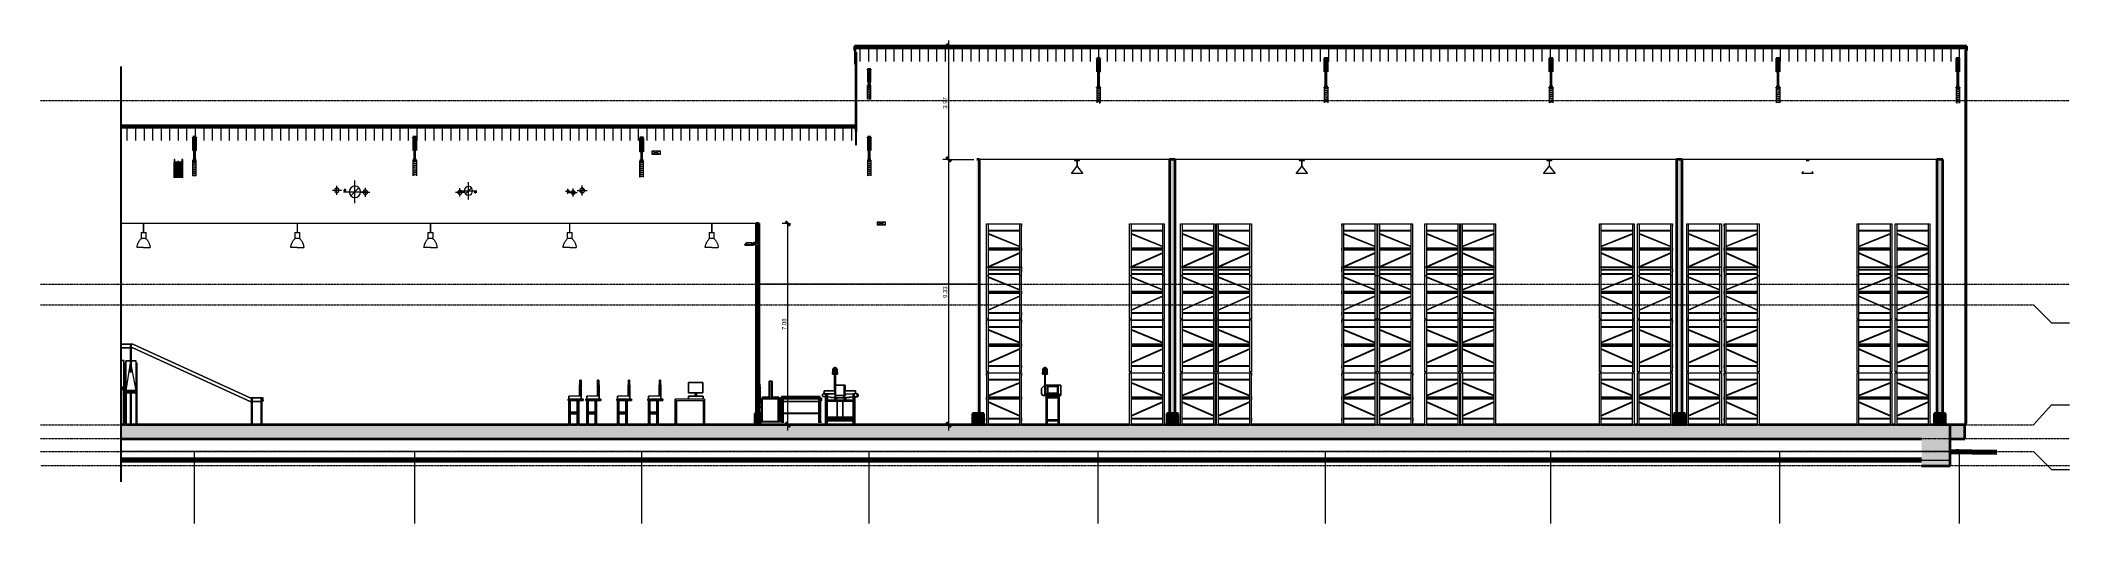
# Model space of a CAD drawing. Header units: centimetres. Extents: x -13689 to 3489, y -437 to 1921.
# Drawn here: x -5531 to 1611, y -253 to 1444 of the extents above; entities that cross this region are included whole.
import ezdxf

# ---------------------------------------------------------------- set-up
doc = ezdxf.new("R2010")
doc.units = ezdxf.units.CM
doc.linetypes.add('Centre', pattern=[3.175, 0.635, -0.475, 1.59, -0.475])
doc.linetypes.add('Grid Line', pattern=[2.2225, 1.27, -0.3175, 0.3175, -0.3175])
for name, color, linetype, lineweight in [('A-ANNO-DIMS', 7, 'Continuous', 9), ('A-ANNO-DIMS-100', 7, 'Continuous', 9), ('A-CLNG', 7, 'Continuous', 9), ('A-DETL-GENF', 7, 'Continuous', 9), ('A-DETL-MEDM', 7, 'Continuous', 25), ('A-FLOR', 7, 'Continuous', 9), ('A-FLOR-LEVL', 7, 'Continuous', 9), ('A-FLOR-PATT', 7, 'Continuous', 35), ('A-GENM', 7, 'Continuous', 9), ('A-ROOF', 7, 'Continuous', 9), ('A-ROOF-MCUT', 7, 'Continuous', 35), ('A-ROOF-OTLN', 7, 'Continuous', 9), ('A-ROOF-PATT', 7, 'Continuous', 35), ('A-WALL', 7, 'Continuous', 9), ('A-WALL-PATT', 7, 'Continuous', 35), ('C-BLDG-PADS', 7, 'Continuous', 9), ('C-TOPO', 7, 'Continuous', 9), ('C-TOPO-MAJR', 7, 'Continuous', 70), ('E-CABL-TRAY', 7, 'Continuous', 9), ('E-CABL-TRAY-CNTR', 7, 'Continuous', 9), ('E-LITE-EQPM', 7, 'Continuous', 9), ('G-IMPT', 7, 'Continuous', 9), ('I-WALL', 7, 'Continuous', 9), ('M-EQPM', 7, 'Continuous', 9), ('M-HVAC-DUCT-CNTR', 7, 'Continuous', 9), ('P-PIPE', 7, 'Continuous', 9), ('P-PIPE-CNTR', 7, 'Continuous', 9), ('Q-SPCQ', 7, 'Continuous', 9), ('S-BEAM', 7, 'Continuous', 9), ('S-GRID', 7, 'Continuous', 9)]:
    doc.layers.add(name, color=color, linetype=linetype, lineweight=lineweight)
doc.layers.add('E-CABL-TRAY-ANNO', color=7, linetype='Continuous', lineweight=9, true_color=0x007f00)
doc.layers.add('M-HVAC-DUCT-ANNO', color=7, linetype='Continuous', lineweight=9, true_color=0x007f00)
doc.styles.add('Century Gothic_1', font='GOTHIC.TTF', dxfattribs={"height": 15})
doc.dimstyles.new('FCA_N_Cotas_E100', dxfattribs={"dimscale": 30.48, "dimtxt": 15.662524, "dimasz": 0.492126, "dimexe": 0.656168, "dimexo": 0.656168, "dimgap": 0.032808, "dimtad": 1, "dimlfac": 0.01, "dimrnd": 0.01, "dimzin": 0, "dimdsep": 46, "dimtxsty": 'Century Gothic_1', "dimblk1": 'OBLIQUE', "dimblk2": 'OBLIQUE', "dimsah": 1, "dimcen": 0.09, "dimdle": 0.656168, "dimazin": 2, "dimtfac": 1, "dimtdec": 4, "dimtix": 1, "dimtmove": 0, "dimatfit": 3, "dimfxl": 1, "dimtvp": 1, "dimtolj": 1, "dimtzin": 0, "dimarcsym": 2})
pattern_1 = [(45, (-5138.633, 712), (-25.14472, 25.14472), []), (45, (-5138.633, 750.1), (-25.14472, 25.14472), [])]
pattern_2 = [(6.446, (-5138.633, 1099.226), (-25.144916, 2.841023), []), (6.446, (-5138.633, 1103.531), (-25.144916, 2.841023), [])]
pattern_3 = [(7.566, (-5138.633, 1018.542), (-25.144596, 3.33933), []), (7.566, (-5138.633, 1023.602), (-25.144596, 3.33933), [])]
pattern_4 = [(6.42, (-5138.633, 1372.417), (23.8874347, 8.3473396), []), (6.42, (-5138.633, 1376.704), (23.8874347, 8.3473396), [])]
pattern_5 = [(7.542, (-5138.633, 1269.956), (23.4118656, 9.757287), []), (7.542, (-5138.633, 1275), (23.4118656, 9.757287), [])]
pattern_6 = [(6.43, (-5138.633, 1099.388), (-25.144541, 2.833909), []), (6.43, (-5138.633, 1103.682), (-25.144541, 2.833909), [])]
pattern_7 = [(6.779, (-5138.633, 1096.821), (-25.144591, 2.988827), []), (6.779, (-5138.633, 1101.35), (-25.144591, 2.988827), [])]
pattern_8 = [(6.12, (-5138.633, 1334.703), (-25.144692, 2.6956585), []), (6.12, (-5138.633, 1338.788), (-25.144692, 2.6956585), [])]

msp = doc.modelspace()

# ---------------------------------------------------------------- blocks, each defined once
blk = doc.blocks.new('PQ_RVR_EST-01_ZZ_ZZ_MO_T_A_rvt-2-Sección 3-2')
at = {"layer": 'A-FLOR-PATT', "lineweight": 9, "true_color": 0x9a9a9a}
blk.add_hatch(color=253, dxfattribs=at).paths.add_polyline_path([(2109.2, 44), (2109.2, 94), (-4380, 94), (-4380, 44), (2057.6, 44)])
at = {"layer": 'A-WALL-PATT', "lineweight": 9, "true_color": 0x9a9a9a}
blk.add_hatch(color=253, dxfattribs=at).paths.add_polyline_path([(1957.6, -50), (2057.6, -50), (2057.6, 44), (1957.6, 44), (1957.6, 41.9)])
at = {"layer": 'S-BEAM', "true_color": 0xc0c0c0}
h = blk.add_hatch(dxfattribs=at)
h.set_pattern_fill('FP_9', color=9, style=0, pattern_type=2)
h.set_pattern_definition(pattern_1)
h.paths.add_polyline_path([(-933.6, 1279.9), (-933.6, 1280.5), (-939.5, 1280.5), (-939.5, 1380.9), (-933.6, 1380.9), (-933.6, 1381.5), (-946.1, 1381.5), (-946.1, 1380.9), (-940.2, 1380.9), (-940.2, 1280.5), (-946.1, 1280.5), (-946.1, 1279.9)])
h = blk.add_hatch(dxfattribs=at)
h.set_pattern_fill('FP_22', color=9, style=0, pattern_type=2)
h.set_pattern_definition(pattern_4)
edge = h.paths.add_edge_path()
edge.add_line((-940.2, 1334.6), (-940.2, 1380.9))
edge.add_line((-940.2, 1380.9), (-946.1, 1380.9))
edge.add_line((-946.1, 1380.9), (-946.1, 1334.6))
h = blk.add_hatch(dxfattribs=at)
h.set_pattern_fill('FP_22', color=9, style=0, pattern_type=2)
h.set_pattern_definition(pattern_4)
edge = h.paths.add_edge_path()
edge.add_line((-933.6, 1334.6), (-933.6, 1380.9))
edge.add_line((-933.6, 1380.9), (-939.5, 1380.9))
edge.add_line((-939.5, 1380.9), (-939.5, 1334.6))
edge.add_line((-939.5, 1334.6), (-936.4, 1334.6))
h = blk.add_hatch(dxfattribs=at)
h.set_pattern_fill('FP_9', color=9, style=0, pattern_type=2)
h.set_pattern_definition(pattern_1)
h.paths.add_polyline_path([(-133.2, 1279.9), (-133.2, 1280.5), (-139.1, 1280.5), (-139.1, 1380.9), (-133.2, 1380.9), (-133.2, 1381.5), (-145.7, 1381.5), (-145.7, 1380.9), (-139.8, 1380.9), (-139.8, 1280.5), (-145.7, 1280.5), (-145.7, 1279.9)])
h = blk.add_hatch(dxfattribs=at)
h.set_pattern_fill('FP_22', color=9, style=0, pattern_type=2)
h.set_pattern_definition(pattern_4)
edge = h.paths.add_edge_path()
edge.add_line((-139.8, 1334.6), (-139.8, 1380.9))
edge.add_line((-139.8, 1380.9), (-145.7, 1380.9))
edge.add_line((-145.7, 1380.9), (-145.7, 1334.6))
h = blk.add_hatch(dxfattribs=at)
h.set_pattern_fill('FP_22', color=9, style=0, pattern_type=2)
h.set_pattern_definition(pattern_4)
edge = h.paths.add_edge_path()
edge.add_line((-133.2, 1334.6), (-133.2, 1380.9))
edge.add_line((-133.2, 1380.9), (-139.1, 1380.9))
edge.add_line((-139.1, 1380.9), (-139.1, 1334.6))
edge.add_line((-139.1, 1334.6), (-137.6, 1334.6))
h = blk.add_hatch(dxfattribs=at)
h.set_pattern_fill('FP_9', color=9, style=0, pattern_type=2)
h.set_pattern_definition(pattern_1)
h.paths.add_polyline_path([(646.5, 1279.9), (659, 1279.9), (659, 1280.5), (653.1, 1280.5), (653.1, 1380.9), (659, 1380.9), (659, 1381.5), (646.5, 1381.5), (646.5, 1380.9), (652.4, 1380.9), (652.4, 1280.5), (646.5, 1280.5)])
h = blk.add_hatch(dxfattribs=at)
h.set_pattern_fill('FP_22', color=9, style=0, pattern_type=2)
h.set_pattern_definition(pattern_4)
edge = h.paths.add_edge_path()
edge.add_line((652.4, 1334.6), (652.4, 1380.9))
edge.add_line((652.4, 1380.9), (646.5, 1380.9))
edge.add_line((646.5, 1380.9), (646.5, 1334.6))
h = blk.add_hatch(dxfattribs=at)
h.set_pattern_fill('FP_22', color=9, style=0, pattern_type=2)
h.set_pattern_definition(pattern_4)
edge = h.paths.add_edge_path()
edge.add_line((659, 1334.6), (659, 1380.9))
edge.add_line((659, 1380.9), (653.1, 1380.9))
edge.add_line((653.1, 1380.9), (653.1, 1334.6))
h = blk.add_hatch(dxfattribs=at)
h.set_pattern_fill('FP_9', color=9, style=0, pattern_type=2)
h.set_pattern_definition(pattern_1)
h.paths.add_polyline_path([(1446.1, 1279.9), (1458.6, 1279.9), (1458.6, 1280.5), (1452.7, 1280.5), (1452.7, 1380.9), (1458.6, 1380.9), (1458.6, 1381.5), (1446.1, 1381.5), (1446.1, 1380.9), (1452, 1380.9), (1452, 1280.5), (1446.1, 1280.5)])
h = blk.add_hatch(dxfattribs=at)
h.set_pattern_fill('FP_22', color=9, style=0, pattern_type=2)
h.set_pattern_definition(pattern_4)
edge = h.paths.add_edge_path()
edge.add_line((1452, 1334.6), (1452, 1380.9))
edge.add_line((1452, 1380.9), (1446.1, 1380.9))
edge.add_line((1446.1, 1380.9), (1446.1, 1334.6))
h = blk.add_hatch(dxfattribs=at)
h.set_pattern_fill('FP_22', color=9, style=0, pattern_type=2)
h.set_pattern_definition(pattern_4)
edge = h.paths.add_edge_path()
edge.add_line((1458.6, 1334.6), (1458.6, 1380.9))
edge.add_line((1458.6, 1380.9), (1452.7, 1380.9))
edge.add_line((1452.7, 1380.9), (1452.7, 1334.6))
h = blk.add_hatch(dxfattribs=at)
h.set_pattern_fill('FP_9', color=9, style=0, pattern_type=2)
h.set_pattern_definition(pattern_1)
h.paths.add_polyline_path([(2078.7, 1279.9), (2091.2, 1279.9), (2091.2, 1280.5), (2085.3, 1280.5), (2085.3, 1380.9), (2091.2, 1380.9), (2091.2, 1381.5), (2078.7, 1381.5), (2078.7, 1380.9), (2084.6, 1380.9), (2084.6, 1280.5), (2078.7, 1280.5)])
h = blk.add_hatch(dxfattribs=at)
h.set_pattern_fill('FP_22', color=9, style=0, pattern_type=2)
h.set_pattern_definition(pattern_4)
edge = h.paths.add_edge_path()
edge.add_line((2084.6, 1334.6), (2084.6, 1380.9))
edge.add_line((2084.6, 1380.9), (2078.7, 1380.9))
edge.add_line((2078.7, 1380.9), (2078.7, 1334.6))
h = blk.add_hatch(dxfattribs=at)
h.set_pattern_fill('FP_22', color=9, style=0, pattern_type=2)
h.set_pattern_definition(pattern_4)
edge = h.paths.add_edge_path()
edge.add_line((2091.2, 1334.6), (2091.2, 1380.9))
edge.add_line((2091.2, 1380.9), (2085.3, 1380.9))
edge.add_line((2085.3, 1380.9), (2085.3, 1334.6))
h = blk.add_hatch(dxfattribs=at)
h.set_pattern_fill('FP_9', color=9, style=0, pattern_type=2)
h.set_pattern_definition(pattern_1)
h.paths.add_polyline_path([(-1740.9, 1286.5), (-1740.9, 1287.1), (-1746.8, 1287.1), (-1746.8, 1341.9), (-1740.9, 1341.9), (-1740.9, 1342.5), (-1753.4, 1342.5), (-1753.4, 1341.9), (-1747.6, 1341.9), (-1747.6, 1287.1), (-1753.4, 1287.1), (-1753.4, 1286.5)])
h = blk.add_hatch(dxfattribs=at)
h.set_pattern_fill('FP_27', color=9, style=0, pattern_type=2)
h.set_pattern_definition(pattern_8)
edge = h.paths.add_edge_path()
edge.add_line((-1747.6, 1297.9), (-1747.6, 1341.9))
edge.add_line((-1747.6, 1341.9), (-1753.4, 1341.9))
edge.add_line((-1753.4, 1341.9), (-1753.4, 1297.9))
h = blk.add_hatch(dxfattribs=at)
h.set_pattern_fill('FP_26', color=9, style=0, pattern_type=2)
h.set_pattern_definition([(6.671, (-5138.633, 1278.642), (-25.144878, 2.94088), []), (6.671, (-5138.633, 1283.098), (-25.144878, 2.94088), [])])
edge = h.paths.add_edge_path()
edge.add_line((-1740.9, 1238.4), (-1740.9, 1286.5))
edge.add_line((-1740.9, 1286.5), (-1753.4, 1286.5))
edge.add_line((-1753.4, 1286.5), (-1753.4, 1238.4))
h = blk.add_hatch(dxfattribs=at)
h.set_pattern_fill('FP_27', color=9, style=0, pattern_type=2)
h.set_pattern_definition(pattern_8)
edge = h.paths.add_edge_path()
edge.add_line((-1740.9, 1297.9), (-1740.9, 1341.9))
edge.add_line((-1740.9, 1341.9), (-1746.8, 1341.9))
edge.add_line((-1746.8, 1341.9), (-1746.8, 1297.9))
h = blk.add_hatch(dxfattribs=at)
h.set_pattern_fill('FP_23', color=9, style=0, pattern_type=2)
h.set_pattern_definition(pattern_5)
edge = h.paths.add_edge_path()
edge.add_line((-933.6, 1225.4), (-933.6, 1279.9))
edge.add_line((-933.6, 1279.9), (-946.1, 1279.9))
edge.add_line((-946.1, 1279.9), (-946.1, 1225.4))
h = blk.add_hatch(dxfattribs=at)
h.set_pattern_fill('FP_23', color=9, style=0, pattern_type=2)
h.set_pattern_definition(pattern_5)
edge = h.paths.add_edge_path()
edge.add_line((-133.2, 1225.4), (-133.2, 1279.9))
edge.add_line((-133.2, 1279.9), (-145.7, 1279.9))
edge.add_line((-145.7, 1279.9), (-145.7, 1225.4))
h = blk.add_hatch(dxfattribs=at)
h.set_pattern_fill('FP_23', color=9, style=0, pattern_type=2)
h.set_pattern_definition(pattern_5)
edge = h.paths.add_edge_path()
edge.add_line((659, 1225.4), (659, 1279.9))
edge.add_line((659, 1279.9), (646.5, 1279.9))
edge.add_line((646.5, 1279.9), (646.5, 1225.4))
h = blk.add_hatch(dxfattribs=at)
h.set_pattern_fill('FP_23', color=9, style=0, pattern_type=2)
h.set_pattern_definition(pattern_5)
edge = h.paths.add_edge_path()
edge.add_line((1458.6, 1225.4), (1458.6, 1279.9))
edge.add_line((1458.6, 1279.9), (1446.1, 1279.9))
edge.add_line((1446.1, 1279.9), (1446.1, 1225.4))
h = blk.add_hatch(dxfattribs=at)
h.set_pattern_fill('FP_23', color=9, style=0, pattern_type=2)
h.set_pattern_definition(pattern_5)
edge = h.paths.add_edge_path()
edge.add_line((2091.2, 1225.4), (2091.2, 1279.9))
edge.add_line((2091.2, 1279.9), (2078.7, 1279.9))
edge.add_line((2078.7, 1279.9), (2078.7, 1225.4))
h = blk.add_hatch(dxfattribs=at)
h.set_pattern_fill('FP_9', color=9, style=0, pattern_type=2)
h.set_pattern_definition(pattern_1)
h.paths.add_polyline_path([(-4128.3, 1024), (-4115.8, 1024), (-4115.8, 1024.6), (-4121.7, 1024.6), (-4121.7, 1104.2), (-4115.8, 1104.2), (-4115.8, 1104.8), (-4128.3, 1104.8), (-4128.3, 1104.2), (-4122.4, 1104.2), (-4122.4, 1024.6), (-4128.3, 1024.6)])
h = blk.add_hatch(dxfattribs=at)
h.set_pattern_fill('FP_20', color=9, style=0, pattern_type=2)
h.set_pattern_definition(pattern_2)
edge = h.paths.add_edge_path()
edge.add_line((-4122.4, 1057.8), (-4122.4, 1104.2))
edge.add_line((-4122.4, 1104.2), (-4128.3, 1104.2))
edge.add_line((-4128.3, 1104.2), (-4128.3, 1057.8))
h = blk.add_hatch(dxfattribs=at)
h.set_pattern_fill('FP_20', color=9, style=0, pattern_type=2)
h.set_pattern_definition(pattern_2)
edge = h.paths.add_edge_path()
edge.add_line((-4115.8, 1057.8), (-4115.8, 1104.2))
edge.add_line((-4115.8, 1104.2), (-4121.7, 1104.2))
edge.add_line((-4121.7, 1104.2), (-4121.7, 1057.8))
h = blk.add_hatch(dxfattribs=at)
h.set_pattern_fill('FP_9', color=9, style=0, pattern_type=2)
h.set_pattern_definition(pattern_1)
h.paths.add_polyline_path([(-3340.6, 1024), (-3340.6, 1024.6), (-3346.5, 1024.6), (-3346.5, 1104.4), (-3340.6, 1104.4), (-3340.6, 1105), (-3353.1, 1105), (-3353.1, 1104.4), (-3347.2, 1104.4), (-3347.2, 1024.6), (-3353.1, 1024.6), (-3353.1, 1024)])
h = blk.add_hatch(dxfattribs=at)
h.set_pattern_fill('FP_24', color=9, style=0, pattern_type=2)
h.set_pattern_definition(pattern_6)
edge = h.paths.add_edge_path()
edge.add_line((-3347.2, 1058), (-3347.2, 1104.4))
edge.add_line((-3347.2, 1104.4), (-3353.1, 1104.4))
edge.add_line((-3353.1, 1104.4), (-3353.1, 1058))
h = blk.add_hatch(dxfattribs=at)
h.set_pattern_fill('FP_24', color=9, style=0, pattern_type=2)
h.set_pattern_definition(pattern_6)
edge = h.paths.add_edge_path()
edge.add_line((-3340.6, 1058), (-3340.6, 1104.4))
edge.add_line((-3340.6, 1104.4), (-3346.5, 1104.3))
edge.add_line((-3346.5, 1104.3), (-3346.5, 1058))
h = blk.add_hatch(dxfattribs=at)
h.set_pattern_fill('FP_9', color=9, style=0, pattern_type=2)
h.set_pattern_definition(pattern_1)
h.paths.add_polyline_path([(-2541.5, 1021.5), (-2541.5, 1022.1), (-2547.4, 1022.1), (-2547.4, 1102.3), (-2541.5, 1102.3), (-2541.5, 1102.9), (-2554, 1102.9), (-2554, 1102.3), (-2548.1, 1102.3), (-2548.1, 1022.1), (-2554, 1022.1), (-2554, 1021.5)])
h = blk.add_hatch(dxfattribs=at)
h.set_pattern_fill('FP_25', color=9, style=0, pattern_type=2)
h.set_pattern_definition(pattern_7)
edge = h.paths.add_edge_path()
edge.add_line((-2548.1, 1053.4), (-2548.1, 1102.3))
edge.add_line((-2548.1, 1102.3), (-2554, 1102.3))
edge.add_line((-2554, 1102.3), (-2554, 1053.4))
h = blk.add_hatch(dxfattribs=at)
h.set_pattern_fill('FP_25', color=9, style=0, pattern_type=2)
h.set_pattern_definition(pattern_7)
edge = h.paths.add_edge_path()
edge.add_line((-2541.5, 1053.4), (-2541.5, 1102.3))
edge.add_line((-2541.5, 1102.3), (-2547.4, 1102.3))
edge.add_line((-2547.4, 1102.3), (-2547.4, 1053.4))
h = blk.add_hatch(dxfattribs=at)
h.set_pattern_fill('FP_9', color=9, style=0, pattern_type=2)
h.set_pattern_definition(pattern_1)
h.paths.add_polyline_path([(-1740.9, 1024), (-1740.9, 1024.6), (-1746.8, 1024.6), (-1746.8, 1104.4), (-1740.9, 1104.4), (-1740.9, 1105), (-1753.4, 1105), (-1753.4, 1104.4), (-1747.6, 1104.4), (-1747.6, 1024.6), (-1753.4, 1024.6), (-1753.4, 1024)])
h = blk.add_hatch(dxfattribs=at)
h.set_pattern_fill('FP_24', color=9, style=0, pattern_type=2)
h.set_pattern_definition(pattern_6)
edge = h.paths.add_edge_path()
edge.add_line((-1747.6, 1058), (-1747.6, 1104.4))
edge.add_line((-1747.6, 1104.4), (-1753.4, 1104.4))
edge.add_line((-1753.4, 1104.4), (-1753.4, 1058))
h = blk.add_hatch(dxfattribs=at)
h.set_pattern_fill('FP_24', color=9, style=0, pattern_type=2)
h.set_pattern_definition(pattern_6)
edge = h.paths.add_edge_path()
edge.add_line((-1740.9, 1058), (-1740.9, 1104.4))
edge.add_line((-1740.9, 1104.4), (-1746.8, 1104.3))
edge.add_line((-1746.8, 1104.3), (-1746.8, 1058))
h = blk.add_hatch(dxfattribs=at)
h.set_pattern_fill('FP_21', color=9, style=0, pattern_type=2)
h.set_pattern_definition(pattern_3)
edge = h.paths.add_edge_path()
edge.add_line((-4115.8, 969.3), (-4115.8, 1024))
edge.add_line((-4115.8, 1024), (-4128.3, 1024))
edge.add_line((-4128.3, 1024), (-4128.3, 969.3))
h = blk.add_hatch(dxfattribs=at)
h.set_pattern_fill('FP_21', color=9, style=0, pattern_type=2)
h.set_pattern_definition(pattern_3)
edge = h.paths.add_edge_path()
edge.add_line((-3340.6, 969.3), (-3340.6, 1024))
edge.add_line((-3340.6, 1024), (-3353.1, 1024))
edge.add_line((-3353.1, 1024), (-3353.1, 969.3))
h = blk.add_hatch(dxfattribs=at)
h.set_pattern_fill('FP_11', color=9, style=0, pattern_type=2)
h.set_pattern_definition([(7.888, (-5138.633, 1015.53), (-25.145069, 3.48413), []), (7.888, (-5138.633, 1020.809), (-25.145069, 3.48413), [])])
edge = h.paths.add_edge_path()
edge.add_line((-2541.5, 964.3), (-2541.5, 1021.5))
edge.add_line((-2541.5, 1021.5), (-2554, 1021.5))
edge.add_line((-2554, 1021.5), (-2554, 964.3))
h = blk.add_hatch(dxfattribs=at)
h.set_pattern_fill('FP_21', color=9, style=0, pattern_type=2)
h.set_pattern_definition(pattern_3)
edge = h.paths.add_edge_path()
edge.add_line((-1740.9, 969.3), (-1740.9, 1024))
edge.add_line((-1740.9, 1024), (-1753.4, 1024))
edge.add_line((-1753.4, 1024), (-1753.4, 969.3))
at = {"layer": 'A-FLOR', "lineweight": 35}
for p, q in [((-4371.9, 94), (-4380, 94)), ((-4366, 94), (-4369.1, 94)), ((-4347.8, 94), (-4363.2, 94)), ((-4328, 94), (-4344.9, 94)), ((-3921.7, 94), (-4325.2, 94)), ((-3887.8, 94), (-3918.8, 94)), ((-2804, 94), (-3885, 94)), ((-2774.6, 94), (-2799.2, 94)), ((-2741.2, 94), (-2769.8, 94)), ((-2711.8, 94), (-2736.3, 94)), ((-2633.2, 94), (-2706.9, 94)), ((-2603.8, 94), (-2628.3, 94)), ((-2523.7, 94), (-2598.9, 94)), ((-2494.3, 94), (-2518.8, 94)), ((-2429.8, 94), (-2489.4, 94)), ((-2330.9, 94), (-2425.6, 94)), ((-1333.5, 94), (-2326.6, 94)), ((-1216.7, 94), (-1328.5, 94)), ((-830.4, 94), (-1211.6, 94)), ((-713.6, 94), (-825.3, 94)), ((-651.2, 94), (-708.5, 94)), ((-534.4, 94), (-646.2, 94)), ((-524.1, 94), (-529.3, 94)), ((-407.3, 94), (-519, 94)), ((-82.5, 94), (-402.2, 94)), ((34.3, 94), (-77.4, 94)), ((43.9, 94), (39.4, 94)), ((160.7, 94), (49, 94)), ((209.3, 94), (165.8, 94)), ((326.2, 94), (214.4, 94)), ((335.7, 94), (331.2, 94)), ((452.6, 94), (340.8, 94)), ((823.5, 94), (457.7, 94)), ((940.3, 94), (828.5, 94)), ((957.5, 94), (945.4, 94)), ((1074.3, 94), (962.6, 94)), ((1130.9, 94), (1079.4, 94)), ((1247.8, 94), (1136, 94)), ((1263.4, 94), (1252.9, 94)), ((1380.2, 94), (1268.4, 94)), ((1730.7, 94), (1385.3, 94)), ((1847.5, 94), (1735.8, 94)), ((1864.7, 94), (1852.6, 94)), ((1981.5, 94), (1869.8, 94)), ((2109.2, 94), (1986.6, 94)), ((2109.2, 44), (2109.2, 94)), ((-4380, 44), (1957.6, 44)), ((2057.6, 44), (2109.2, 44))]:
    blk.add_line(p, q, dxfattribs=at)
at = {"layer": 'A-WALL', "lineweight": 35}
for p, q in [((2057.6, -50), (2057.6, 44)), ((1957.6, -50), (2057.6, -50))]:
    blk.add_line(p, q, dxfattribs=at)
at = {"layer": 'S-BEAM', "lineweight": 35}
for p, q in [((-946.1, 1381.5), (-946.1, 1380.9)), ((-933.6, 1381.5), (-946.1, 1381.5)), ((-946.1, 1380.9), (-940.2, 1380.9)), ((-940.2, 1380.9), (-940.2, 1280.5)), ((-939.5, 1280.5), (-939.5, 1380.9)), ((-939.5, 1380.9), (-933.6, 1380.9)), ((-933.6, 1380.9), (-933.6, 1381.5)), ((-145.7, 1381.5), (-145.7, 1380.9)), ((-133.2, 1381.5), (-145.7, 1381.5)), ((-145.7, 1380.9), (-139.8, 1380.9)), ((-139.8, 1380.9), (-139.8, 1280.5)), ((-139.1, 1280.5), (-139.1, 1380.9)), ((-139.1, 1380.9), (-133.2, 1380.9)), ((-133.2, 1380.9), (-133.2, 1381.5)), ((646.5, 1381.5), (646.5, 1380.9)), ((659, 1381.5), (646.5, 1381.5)), ((646.5, 1380.9), (652.4, 1380.9)), ((652.4, 1380.9), (652.4, 1280.5)), ((653.1, 1280.5), (653.1, 1380.9)), ((653.1, 1380.9), (659, 1380.9)), ((659, 1380.9), (659, 1381.5)), ((1446.1, 1381.5), (1446.1, 1380.9)), ((1458.6, 1381.5), (1446.1, 1381.5)), ((1446.1, 1380.9), (1452, 1380.9)), ((1452, 1380.9), (1452, 1280.5)), ((1452.7, 1280.5), (1452.7, 1380.9)), ((1452.7, 1380.9), (1458.6, 1380.9)), ((1458.6, 1380.9), (1458.6, 1381.5)), ((2078.7, 1381.5), (2078.7, 1380.9)), ((2091.2, 1381.5), (2078.7, 1381.5)), ((2078.7, 1380.9), (2084.6, 1380.9)), ((2084.6, 1380.9), (2084.6, 1280.5)), ((2085.3, 1280.5), (2085.3, 1380.9)), ((2085.3, 1380.9), (2091.2, 1380.9)), ((2091.2, 1380.9), (2091.2, 1381.5)), ((-1740.9, 1342.5), (-1753.4, 1342.5)), ((-1753.4, 1342.5), (-1753.4, 1341.9)), ((-1753.4, 1341.9), (-1747.6, 1341.9)), ((-1747.6, 1287.1), (-1753.4, 1287.1)), ((-1753.4, 1287.1), (-1753.4, 1286.5)), ((-1753.4, 1286.5), (-1740.9, 1286.5)), ((-1747.6, 1341.9), (-1747.6, 1287.1)), ((-1746.8, 1287.1), (-1746.8, 1341.9)), ((-1746.8, 1341.9), (-1740.9, 1341.9)), ((-1740.9, 1287.1), (-1746.8, 1287.1)), ((-1740.9, 1341.9), (-1740.9, 1342.5)), ((-1740.9, 1286.5), (-1740.9, 1287.1)), ((-940.2, 1280.5), (-946.1, 1280.5)), ((-946.1, 1280.5), (-946.1, 1279.9)), ((-946.1, 1279.9), (-933.6, 1279.9)), ((-933.6, 1280.5), (-939.5, 1280.5)), ((-933.6, 1279.9), (-933.6, 1280.5)), ((-139.8, 1280.5), (-145.7, 1280.5)), ((-145.7, 1280.5), (-145.7, 1279.9)), ((-145.7, 1279.9), (-133.2, 1279.9)), ((-133.2, 1280.5), (-139.1, 1280.5)), ((-133.2, 1279.9), (-133.2, 1280.5)), ((652.4, 1280.5), (646.5, 1280.5)), ((646.5, 1280.5), (646.5, 1279.9)), ((646.5, 1279.9), (659, 1279.9)), ((659, 1280.5), (653.1, 1280.5)), ((659, 1279.9), (659, 1280.5)), ((1452, 1280.5), (1446.1, 1280.5)), ((1446.1, 1280.5), (1446.1, 1279.9)), ((1446.1, 1279.9), (1458.6, 1279.9)), ((1458.6, 1280.5), (1452.7, 1280.5)), ((1458.6, 1279.9), (1458.6, 1280.5)), ((2084.6, 1280.5), (2078.7, 1280.5)), ((2078.7, 1280.5), (2078.7, 1279.9)), ((2078.7, 1279.9), (2091.2, 1279.9)), ((2091.2, 1280.5), (2085.3, 1280.5)), ((2091.2, 1279.9), (2091.2, 1280.5)), ((-4115.8, 1104.8), (-4128.3, 1104.8)), ((-4128.3, 1104.8), (-4128.3, 1104.2)), ((-4128.3, 1104.2), (-4122.4, 1104.2)), ((-4122.4, 1104.2), (-4122.4, 1024.6)), ((-4121.7, 1024.6), (-4121.7, 1104.2)), ((-4121.7, 1104.2), (-4115.8, 1104.2)), ((-4115.8, 1104.2), (-4115.8, 1104.8)), ((-3340.6, 1105), (-3353.1, 1105)), ((-3353.1, 1105), (-3353.1, 1104.4)), ((-3353.1, 1104.4), (-3347.2, 1104.4)), ((-3347.2, 1104.4), (-3347.2, 1024.6)), ((-3346.5, 1024.6), (-3346.5, 1104.4)), ((-3346.5, 1104.4), (-3340.6, 1104.4)), ((-3340.6, 1104.4), (-3340.6, 1105)), ((-2541.5, 1102.9), (-2554, 1102.9)), ((-2554, 1102.9), (-2554, 1102.3)), ((-2554, 1102.3), (-2548.1, 1102.3)), ((-2548.1, 1102.3), (-2548.1, 1022.1)), ((-2547.4, 1022.1), (-2547.4, 1102.3)), ((-2547.4, 1102.3), (-2541.5, 1102.3)), ((-2541.5, 1102.3), (-2541.5, 1102.9)), ((-1740.9, 1105), (-1753.4, 1105)), ((-1753.4, 1105), (-1753.4, 1104.4)), ((-1753.4, 1104.4), (-1747.6, 1104.4)), ((-1747.6, 1104.4), (-1747.6, 1024.6)), ((-1746.8, 1024.6), (-1746.8, 1104.4)), ((-1746.8, 1104.4), (-1740.9, 1104.4)), ((-1740.9, 1104.4), (-1740.9, 1105)), ((-4122.4, 1024.6), (-4128.3, 1024.6)), ((-4128.3, 1024.6), (-4128.3, 1024)), ((-4128.3, 1024), (-4115.8, 1024)), ((-4115.8, 1024.6), (-4121.7, 1024.6)), ((-4115.8, 1024), (-4115.8, 1024.6)), ((-3347.2, 1024.6), (-3353.1, 1024.6)), ((-3353.1, 1024.6), (-3353.1, 1024)), ((-3353.1, 1024), (-3340.6, 1024)), ((-3340.6, 1024.6), (-3346.5, 1024.6)), ((-3340.6, 1024), (-3340.6, 1024.6)), ((-2548.1, 1022.1), (-2554, 1022.1)), ((-2554, 1022.1), (-2554, 1021.5)), ((-2554, 1021.5), (-2541.5, 1021.5)), ((-2541.5, 1022.1), (-2547.4, 1022.1)), ((-2541.5, 1021.5), (-2541.5, 1022.1)), ((-1747.6, 1024.6), (-1753.4, 1024.6)), ((-1753.4, 1024.6), (-1753.4, 1024)), ((-1753.4, 1024), (-1740.9, 1024)), ((-1740.9, 1024.6), (-1746.8, 1024.6)), ((-1740.9, 1024), (-1740.9, 1024.6))]:
    blk.add_line(p, q, dxfattribs=at)
at = {"layer": 'S-BEAM'}
for p, q in [((-946.1, 1334.6), (-946.1, 1380.9)), ((-933.6, 1380.9), (-933.6, 1334.6)), ((-145.7, 1334.6), (-145.7, 1380.9)), ((-133.2, 1380.9), (-133.2, 1334.6)), ((646.5, 1334.6), (646.5, 1380.9)), ((659, 1380.9), (659, 1334.6)), ((1446.1, 1334.6), (1446.1, 1380.9)), ((1458.6, 1380.9), (1458.6, 1334.6)), ((2078.7, 1334.6), (2078.7, 1380.9)), ((2091.2, 1380.9), (2091.2, 1334.6)), ((-1753.4, 1341.9), (-1753.4, 1297.9)), ((-1753.4, 1238.4), (-1753.4, 1286.5)), ((-1740.9, 1297.9), (-1740.9, 1341.9)), ((-1740.9, 1238.4), (-1740.9, 1286.5)), ((-946.1, 1279.9), (-946.1, 1225.4)), ((-933.6, 1279.9), (-933.6, 1225.4)), ((-145.7, 1279.9), (-145.7, 1225.4)), ((-133.2, 1279.9), (-133.2, 1225.4)), ((646.5, 1279.9), (646.5, 1225.4)), ((659, 1279.9), (659, 1225.4)), ((1446.1, 1279.9), (1446.1, 1225.4)), ((1458.6, 1279.9), (1458.6, 1225.4)), ((2078.7, 1279.9), (2078.7, 1225.4)), ((2091.2, 1279.9), (2091.2, 1225.4)), ((-4128.3, 1057.8), (-4128.3, 1104.2)), ((-4115.8, 1104.2), (-4115.8, 1057.8)), ((-3353.1, 1104.4), (-3353.1, 1058)), ((-3340.6, 1104.4), (-3340.6, 1058)), ((-2554, 1053.4), (-2554, 1102.3)), ((-2541.5, 1102.3), (-2541.5, 1053.4)), ((-1753.4, 1104.4), (-1753.4, 1058)), ((-1740.9, 1104.4), (-1740.9, 1058)), ((-4128.3, 969.3), (-4128.3, 1024)), ((-4115.8, 969.3), (-4115.8, 1024)), ((-3353.1, 1024), (-3353.1, 969.3)), ((-3340.6, 1024), (-3340.6, 969.3)), ((-2554, 964.3), (-2554, 1021.5)), ((-2541.5, 964.3), (-2541.5, 1021.5)), ((-1753.4, 1024), (-1753.4, 969.3)), ((-1740.9, 1024), (-1740.9, 969.3))]:
    blk.add_line(p, q, dxfattribs=at)
blk = doc.blocks.new('EQ-05-004 - EQ-05-004_dwg_Agrupar_600-1546369-Sección 3-2')
at = {"layer": 'M-EQPM', "color": 136, "true_color": 0x007f7f}
for p, q in [((-3921.7, 94), (-3921.7, 188.9)), ((-3918.8, 188.9), (-3921.7, 188.9)), ((-3921.7, 188.9), (-3918.8, 188.9)), ((-3921.7, 188.9), (-3921.7, 94)), ((-3918.8, 94), (-3918.8, 188.9)), ((-3918.8, 94), (-3918.8, 188.9)), ((-3921.7, 94), (-3918.8, 94)), ((-3918.8, 94), (-3921.7, 94))]:
    blk.add_line(p, q, dxfattribs=at)
at = {"layer": 'M-EQPM', "color": 136, "true_color": 0x007f7f, "flags": 128}
blk.add_lwpolyline([(-3921.7, 188.9), (-3918.8, 188.9), (-3918.8, 94), (-3921.7, 94)], close=True, dxfattribs=at)
blk = doc.blocks.new('EQ-05-004 - EQ-05-004_dwg_Agrupar_600-1546370-Sección 3-2')
at = {"layer": 'M-EQPM', "color": 136, "true_color": 0x007f7f}
for p, q in [((-3887.8, 94), (-3887.8, 188.9)), ((-3885, 188.9), (-3887.8, 188.9)), ((-3887.8, 188.9), (-3885, 188.9)), ((-3887.8, 188.9), (-3887.8, 94)), ((-3885, 94), (-3885, 188.9)), ((-3885, 94), (-3885, 188.9)), ((-3887.8, 94), (-3885, 94)), ((-3885, 94), (-3887.8, 94))]:
    blk.add_line(p, q, dxfattribs=at)
at = {"layer": 'M-EQPM', "color": 136, "true_color": 0x007f7f, "flags": 128}
blk.add_lwpolyline([(-3887.8, 188.9), (-3885, 188.9), (-3885, 94), (-3887.8, 94)], close=True, dxfattribs=at)
blk = doc.blocks.new('EQ-05-004 - EQ-05-004_dwg_Agrupar_600-1546372-Sección 3-2')
at = {"layer": 'M-EQPM', "color": 136, "true_color": 0x007f7f}
for p, q in [((-4347.8, 277.9), (-4347.8, 377.6)), ((-4344.9, 377.6), (-4347.8, 377.6)), ((-4347.8, 377.6), (-4344.9, 377.6)), ((-4347.8, 277.9), (-4347.8, 377.6)), ((-4347.8, 377.6), (-4347.8, 277.9)), ((-4344.9, 277.9), (-4344.9, 377.6)), ((-4344.9, 277.9), (-4344.9, 377.6)), ((-4347.8, 94), (-4347.8, 205.8)), ((-4347.8, 205.8), (-4347.8, 94)), ((-4344.9, 94), (-4344.9, 205.8)), ((-4344.9, 94), (-4344.9, 205.8)), ((-4347.8, 94), (-4344.9, 94)), ((-4344.9, 94), (-4347.8, 94))]:
    blk.add_line(p, q, dxfattribs=at)
at = {"layer": 'M-EQPM', "color": 136, "true_color": 0x007f7f, "flags": 128}
for points in [[(-4347.8, 377.6), (-4344.9, 377.6), (-4344.9, 277.9)], [(-4344.9, 205.8), (-4344.9, 94), (-4347.8, 94), (-4347.8, 205.8)]]:
    blk.add_lwpolyline(points, dxfattribs=at)
blk = doc.blocks.new('EQ-05-004 - EQ-05-004_dwg_Agrupar_534-1546373-Sección 3-2')
at = {"layer": 'M-EQPM', "color": 2, "true_color": 0xffff00}
for p, q in [((-4380, 376.9), (-4347.8, 376.9)), ((-4347.8, 376.9), (-4380, 376.9)), ((-4380, 376.9), (-4347.8, 376.9)), ((-4380, 364.2), (-4347.8, 364.2)), ((-4347.8, 364.2), (-4380, 364.2)), ((-4380, 364.2), (-4347.8, 364.2)), ((-4344.9, 376.9), (-4339.3, 376.9)), ((-4344.9, 376.9), (-4339.3, 376.9)), ((-4344.9, 364.2), (-4339.3, 364.2)), ((-4344.9, 364.2), (-4339.3, 364.2)), ((-3926.4, 188.9), (-4339.3, 376.9)), ((-4339.3, 376.9), (-3926.4, 188.9)), ((-3926.4, 176.2), (-4339.3, 364.2)), ((-4339.3, 364.2), (-3926.4, 176.2)), ((-3921.7, 188.9), (-3926.4, 188.9)), ((-3926.4, 188.9), (-3921.7, 188.9)), ((-3926.4, 188.9), (-3921.7, 188.9)), ((-3921.7, 176.2), (-3926.4, 176.2)), ((-3926.4, 176.2), (-3921.7, 176.2)), ((-3887.8, 188.9), (-3918.8, 188.9)), ((-3918.8, 188.9), (-3887.8, 188.9)), ((-3918.8, 188.9), (-3887.8, 188.9)), ((-3887.8, 176.2), (-3918.8, 176.2)), ((-3887.8, 176.2), (-3918.8, 176.2)), ((-3918.8, 176.2), (-3887.8, 176.2)), ((-3882.8, 188.9), (-3885, 188.9)), ((-3885, 188.9), (-3882.8, 188.9)), ((-3885, 188.9), (-3882.8, 188.9)), ((-3882.8, 176.2), (-3885, 176.2)), ((-3882.8, 176.2), (-3885, 176.2)), ((-3885, 176.2), (-3882.8, 176.2)), ((-3882.1, 188.7), (-3882.8, 188.9)), ((-3882.8, 188.9), (-3882.1, 188.7)), ((-3882.1, 176.4), (-3882.8, 176.2)), ((-3882.8, 176.2), (-3882.1, 176.4)), ((-3882.1, 188.7), (-3881.4, 188)), ((-3881.4, 188), (-3882.1, 188.7)), ((-3881.4, 177), (-3882.1, 176.4)), ((-3882.1, 176.4), (-3881.4, 177)), ((-3881.4, 188), (-3880.8, 187)), ((-3880.8, 187), (-3881.4, 188)), ((-3881.4, 177), (-3880.8, 178)), ((-3881.4, 177), (-3880.8, 178)), ((-3880.3, 185.7), (-3880.8, 187)), ((-3880.3, 185.7), (-3880.8, 187)), ((-3880.3, 179.3), (-3880.8, 178)), ((-3880.8, 178), (-3880.3, 179.3)), ((-3880, 184.2), (-3880.3, 185.7)), ((-3880, 184.2), (-3880.3, 185.7)), ((-3880, 180.9), (-3880.3, 179.3)), ((-3880.3, 179.3), (-3880, 180.9)), ((-3880, 182.5), (-3880, 184.2)), ((-3880, 182.5), (-3880, 184.2)), ((-3880, 180.9), (-3880, 182.5)), ((-3880, 180.9), (-3880, 182.5))]:
    blk.add_line(p, q, dxfattribs=at)
at = {"layer": 'M-EQPM', "color": 2, "true_color": 0xffff00, "flags": 128}
for points in [[(-3926.4, 188.9), (-4339.3, 376.9), (-4344.9, 376.9)], [(-3921.7, 176.2), (-3926.4, 176.2), (-4339.3, 364.2), (-4344.9, 364.2)]]:
    blk.add_lwpolyline(points, dxfattribs=at)
blk = doc.blocks.new('EQ-05-004 - EQ-05-004_dwg_Agrupar_574-1546384-Sección 3-2')
for name in ['EQ-05-004 - EQ-05-004_dwg_Agrupar_534-1546373-Sección 3-2', 'EQ-05-004 - EQ-05-004_dwg_Agrupar_600-1546372-Sección 3-2', 'EQ-05-004 - EQ-05-004_dwg_Agrupar_600-1546369-Sección 3-2', 'EQ-05-004 - EQ-05-004_dwg_Agrupar_600-1546370-Sección 3-2']:
    blk.add_blockref(name, (0, 0))
blk = doc.blocks.new('EQ-05-004 - EQ-05-004_dwg-1546346-Sección 3-2')
blk.add_blockref('EQ-05-004 - EQ-05-004_dwg_Agrupar_574-1546384-Sección 3-2', (0, 0))
blk = doc.blocks.new('EQ-05-004 - EQ-05-004-1546388-Sección 3-2')
blk.add_blockref('EQ-05-004 - EQ-05-004_dwg-1546346-Sección 3-2', (0, 0))
blk = doc.blocks.new('EQ-05-007 - EQ-05-007_dwg_Agrupar_318-1548993-Sección 3-2')
at = {"layer": 'M-EQPM', "color": 9, "true_color": 0xc0c0c0}
for p, q in [((-2126.2, 186.8), (-2126.1, 186.8)), ((-2126.2, 186.8), (-2126.2, 184.8)), ((-2126.2, 186.8), (-2126.2, 184.8)), ((-2126.2, 186.8), (-2126.1, 186.8)), ((-2126.2, 186.8), (-2126.1, 186.8)), ((-2126.2, 186.8), (-2126.2, 184.8)), ((-2126.1, 184.8), (-2126.2, 184.8)), ((-2126.2, 184.8), (-2126.1, 184.8)), ((-2126.2, 184.8), (-2126.1, 184.8)), ((-2125.9, 186.8), (-2126.1, 186.8)), ((-2126.1, 186.8), (-2126.1, 186.8)), ((-2126.1, 186.8), (-2126.1, 184.8)), ((-2126.1, 184.8), (-2126.1, 186.8)), ((-2126.1, 184.8), (-2126.1, 186.8)), ((-2125.9, 184.8), (-2126.1, 184.8)), ((-2126.1, 184.8), (-2126.1, 184.8)), ((-2126, 184.8), (-2126, 186.6)), ((-2125.9, 186.6), (-2126, 186.6)), ((-2126, 106), (-2126, 184.8)), ((-2126, 184.8), (-2126, 106)), ((-2126, 106), (-2126, 184.8)), ((-2125.9, 186.8), (-2125.8, 186.8)), ((-2125.9, 186.8), (-2125.9, 184.8)), ((-2125.9, 186.6), (-2125.9, 186.6)), ((-2125.8, 184.8), (-2125.9, 184.8)), ((-2125.9, 106), (-2125.9, 184.8)), ((-2125.9, 106), (-2125.9, 184.8)), ((-2125.9, 184.8), (-2125.9, 106)), ((-2125.9, 106), (-2125.9, 184.8)), ((-2125.6, 186.8), (-2125.8, 186.8)), ((-2125.8, 184.8), (-2125.8, 186.8)), ((-2125.8, 186.6), (-2125.8, 186.6)), ((-2125.8, 184.8), (-2125.8, 106)), ((-2125.8, 184.8), (-2125.7, 184.8)), ((-2125.6, 184.8), (-2125.8, 184.8)), ((-2125.8, 106), (-2125.8, 184.8)), ((-2125.8, 106), (-2125.8, 184.8)), ((-2125.8, 184.8), (-2125.8, 106)), ((-2125.3, 186.8), (-2125.6, 186.8)), ((-2125.6, 184.8), (-2125.6, 186.8)), ((-2125.6, 184.8), (-2125.3, 184.8)), ((-2125.6, 106), (-2125.6, 184.8)), ((-2125.6, 106), (-2125.6, 184.8)), ((-2125.6, 184.8), (-2125.6, 106)), ((-2125.4, 106), (-2125.4, 184.8)), ((-2125.4, 184.8), (-2125.4, 106)), ((-2125.4, 184.8), (-2125.4, 106)), ((-2125.1, 186.8), (-2125.3, 186.8)), ((-2125.3, 186.8), (-2125.3, 184.8)), ((-2125.1, 184.8), (-2125.3, 184.8)), ((-2125.2, 106), (-2125.2, 184.8)), ((-2125.2, 106), (-2125.2, 184.8)), ((-2125.2, 184.8), (-2125.2, 106)), ((-2124.8, 186.8), (-2125.1, 186.8)), ((-2125.1, 184.8), (-2125.1, 186.8)), ((-2124.8, 186.8), (-2125.1, 186.8)), ((-2125.1, 186.8), (-2125.1, 184.8)), ((-2124.8, 184.8), (-2125.1, 184.8)), ((-2125, 106), (-2125, 184.8)), ((-2124.5, 186.8), (-2124.8, 186.8)), ((-2124.8, 184.8), (-2124.8, 186.8)), ((-2124.8, 184.8), (-2124.5, 184.8)), ((-2124.7, 106), (-2124.7, 184.8)), ((-2124.7, 184.8), (-2124.7, 106)), ((-2124.7, 106), (-2124.7, 184.8)), ((-2124.2, 186.8), (-2124.5, 186.8)), ((-2124.5, 186.8), (-2124.5, 184.8)), ((-2124.2, 184.8), (-2124.5, 184.8)), ((-2124.4, 106), (-2124.4, 184.8)), ((-2124.4, 106), (-2124.4, 184.8)), ((-2124.4, 184.8), (-2124.4, 106)), ((-2067.2, 186.8), (-2124.2, 186.8)), ((-2124.2, 184.8), (-2124.2, 186.8)), ((-2067.2, 184.8), (-2124.2, 184.8)), ((-2124.2, 106), (-2124.2, 184.8)), ((-2066.8, 186.8), (-2067.2, 186.8)), ((-2067.2, 184.8), (-2067.2, 186.8)), ((-2067.2, 184.8), (-2066.8, 184.8)), ((-2067.2, 106), (-2067.2, 184.8)), ((-2067.2, 106), (-2067.2, 184.8)), ((-2067.2, 184.8), (-2067.2, 106)), ((-2066.9, 106), (-2066.9, 184.8)), ((-2066.9, 184.8), (-2066.9, 106)), ((-2066.9, 106), (-2066.9, 184.8)), ((-2066.5, 186.8), (-2066.8, 186.8)), ((-2066.8, 186.8), (-2066.8, 184.8)), ((-2066.5, 184.8), (-2066.8, 184.8)), ((-2066.6, 106), (-2066.6, 184.8)), ((-2066.3, 186.8), (-2066.5, 186.8)), ((-2066.5, 184.8), (-2066.5, 186.8)), ((-2066.3, 186.8), (-2066.5, 186.8)), ((-2066.5, 186.8), (-2066.5, 184.8)), ((-2066.3, 184.8), (-2066.5, 184.8)), ((-2066, 186.8), (-2066.3, 186.8)), ((-2066.3, 184.8), (-2066.3, 186.8)), ((-2066.3, 184.8), (-2066, 184.8)), ((-2066.3, 106), (-2066.3, 184.8)), ((-2066.3, 106), (-2066.3, 184.8)), ((-2066.3, 184.8), (-2066.3, 106)), ((-2066.1, 106), (-2066.1, 184.8)), ((-2066.1, 184.8), (-2066.1, 106)), ((-2066.1, 106), (-2066.1, 184.8)), ((-2065.7, 186.8), (-2066, 186.8)), ((-2066, 186.8), (-2066, 184.8)), ((-2065.7, 184.8), (-2066, 184.8)), ((-2065.9, 106), (-2065.9, 184.8)), ((-2065.9, 106), (-2065.9, 184.8)), ((-2065.9, 106), (-2065.9, 184.8)), ((-2065.7, 186.8), (-2065.5, 186.8)), ((-2065.7, 186.8), (-2065.7, 184.8)), ((-2065.5, 186.8), (-2065.7, 186.8)), ((-2065.5, 184.8), (-2065.7, 184.8)), ((-2065.7, 106), (-2065.7, 184.8)), ((-2065.7, 184.8), (-2065.7, 106)), ((-2065.7, 106), (-2065.7, 184.8)), ((-2065.5, 184.8), (-2065.7, 184.8)), ((-2065.6, 184.8), (-2065.6, 184.8)), ((-2065.6, 106), (-2065.6, 184.8)), ((-2065.6, 106), (-2065.6, 184.8)), ((-2065.4, 186.8), (-2065.5, 186.8)), ((-2065.5, 184.8), (-2065.5, 186.8)), ((-2065.5, 184.8), (-2065.5, 186.8)), ((-2065.4, 184.8), (-2065.5, 184.8)), ((-2065.3, 186.8), (-2065.4, 186.8)), ((-2065.4, 186.8), (-2065.4, 184.8)), ((-2065.4, 184.8), (-2065.4, 186.6)), ((-2065.4, 106), (-2065.4, 184.8)), ((-2065.3, 184.8), (-2065.4, 184.8)), ((-2065.4, 106), (-2065.4, 184.8)), ((-2065.4, 106), (-2065.4, 184.8)), ((-2065.4, 184.8), (-2065.4, 106)), ((-2065.4, 106), (-2065.4, 184.8)), ((-2065.4, 184.8), (-2065.4, 106)), ((-2065.4, 184.8), (-2065.4, 106)), ((-2065.2, 186.8), (-2065.3, 186.8)), ((-2065.3, 184.8), (-2065.3, 186.8)), ((-2065.2, 186.8), (-2065.3, 186.8)), ((-2065.3, 184.8), (-2065.2, 184.8)), ((-2065.2, 186.8), (-2065.2, 186.8)), ((-2065.2, 186.8), (-2065.2, 184.8)), ((-2065.2, 186.8), (-2065.2, 184.8)), ((-2065.2, 186.8), (-2065.2, 186.8)), ((-2065.2, 186.8), (-2065.2, 184.8)), ((-2065.2, 186.8), (-2065.2, 186.8)), ((-2065.2, 186.8), (-2065.2, 186.8)), ((-2065.2, 184.8), (-2065.2, 184.8)), ((-2065.2, 184.8), (-2065.2, 184.8)), ((-2065.2, 184.8), (-2065.2, 184.8)), ((-2126.2, 104), (-2126.2, 106)), ((-2126.2, 104), (-2126.2, 106)), ((-2126.1, 106), (-2126.2, 106)), ((-2126.2, 106), (-2126.1, 106)), ((-2126.2, 104), (-2126.2, 106)), ((-2126.1, 104), (-2126.2, 104)), ((-2126.2, 104), (-2126.1, 104)), ((-2126.2, 104), (-2126.1, 104)), ((-2126.1, 106), (-2126.1, 106)), ((-2126.1, 106), (-2125.9, 106)), ((-2126.1, 104), (-2126.1, 106)), ((-2126.1, 104), (-2126.1, 106)), ((-2126.1, 106), (-2126.1, 106)), ((-2126.1, 104), (-2126.1, 106)), ((-2126.1, 104), (-2126.1, 104)), ((-2126.1, 104), (-2125.9, 104)), ((-2126, 104.2), (-2126, 106)), ((-2125.9, 104.2), (-2126, 104.2)), ((-2125.9, 106), (-2125.8, 106)), ((-2125.9, 104), (-2125.9, 106)), ((-2125.9, 104.2), (-2125.9, 104.2)), ((-2125.9, 104), (-2125.8, 104)), ((-2125.8, 106), (-2125.6, 106)), ((-2125.8, 106), (-2125.7, 106)), ((-2125.8, 104), (-2125.8, 106)), ((-2125.8, 106), (-2125.6, 106)), ((-2125.8, 104), (-2125.6, 104)), ((-2125.6, 104), (-2125.8, 104)), ((-2125.6, 106), (-2125.3, 106)), ((-2125.6, 104), (-2125.6, 106)), ((-2125.6, 106), (-2125.3, 106)), ((-2125.6, 104), (-2125.6, 106)), ((-2125.6, 106), (-2125.3, 106)), ((-2125.6, 104), (-2125.3, 104)), ((-2125.3, 104), (-2125.6, 104)), ((-2125.3, 104), (-2125.6, 104)), ((-2125.1, 106), (-2125.3, 106)), ((-2125.3, 104), (-2125.3, 106)), ((-2125.3, 106), (-2125.1, 106)), ((-2125.3, 104), (-2125.1, 104)), ((-2125.1, 104), (-2125.3, 104)), ((-2125.1, 104), (-2125.3, 104)), ((-2125.1, 106), (-2124.8, 106)), ((-2125.1, 104), (-2125.1, 106)), ((-2125.1, 106), (-2125.1, 104)), ((-2125.1, 104), (-2124.8, 104)), ((-2124.8, 104), (-2125.1, 104)), ((-2124.8, 106), (-2124.5, 106)), ((-2124.8, 104), (-2124.8, 106)), ((-2124.8, 104), (-2124.5, 104)), ((-2124.5, 104), (-2124.8, 104)), ((-2124.5, 106), (-2124.2, 106)), ((-2124.5, 104), (-2124.5, 106)), ((-2124.5, 104), (-2124.2, 104)), ((-2124.2, 106), (-2067.2, 106)), ((-2124.2, 104), (-2124.2, 106)), ((-2124.2, 104), (-2067.2, 104)), ((-2067.2, 106), (-2066.8, 106)), ((-2067.2, 104), (-2067.2, 106)), ((-2067.2, 104), (-2066.8, 104)), ((-2066.5, 106), (-2066.8, 106)), ((-2066.8, 104), (-2066.8, 106)), ((-2066.8, 106), (-2066.5, 106)), ((-2066.8, 104), (-2066.5, 104)), ((-2066.5, 106), (-2066.3, 106)), ((-2066.5, 104), (-2066.5, 106)), ((-2066.5, 106), (-2066.5, 104)), ((-2066.5, 106), (-2066.3, 106)), ((-2066.5, 104), (-2066.3, 104)), ((-2066.3, 104), (-2066.5, 104)), ((-2066.3, 106), (-2066, 106)), ((-2066.3, 104), (-2066.3, 106)), ((-2066.3, 104), (-2066.3, 106)), ((-2066.3, 106), (-2066, 106)), ((-2066.3, 104), (-2066, 104)), ((-2066, 104), (-2066.3, 104)), ((-2066, 104), (-2066.3, 104)), ((-2065.7, 106), (-2066, 106)), ((-2066, 104), (-2066, 106)), ((-2066, 106), (-2065.7, 106)), ((-2066, 106), (-2065.7, 106)), ((-2066, 104), (-2065.7, 104)), ((-2065.7, 104), (-2066, 104)), ((-2065.7, 104), (-2066, 104)), ((-2065.7, 106), (-2065.5, 106)), ((-2065.7, 104), (-2065.7, 106)), ((-2065.7, 106), (-2065.7, 104)), ((-2065.7, 104), (-2065.5, 104)), ((-2065.5, 104), (-2065.7, 104)), ((-2065.6, 106), (-2065.6, 106)), ((-2065.5, 106), (-2065.4, 106)), ((-2065.5, 104), (-2065.5, 106)), ((-2065.5, 104), (-2065.4, 104)), ((-2065.4, 104.2), (-2065.4, 106)), ((-2065.4, 106), (-2065.3, 106)), ((-2065.4, 104), (-2065.4, 106)), ((-2065.4, 104), (-2065.3, 104)), ((-2065.3, 106), (-2065.2, 106)), ((-2065.3, 104), (-2065.3, 106)), ((-2065.3, 104), (-2065.3, 106)), ((-2065.3, 104), (-2065.2, 104)), ((-2065.2, 104), (-2065.2, 106)), ((-2065.2, 104), (-2065.2, 106)), ((-2065.2, 106), (-2065.2, 106)), ((-2065.2, 106), (-2065.2, 106)), ((-2065.2, 104), (-2065.2, 106)), ((-2065.2, 106), (-2065.2, 104)), ((-2065.2, 104), (-2065.2, 106)), ((-2065.2, 106), (-2065.2, 106)), ((-2065.2, 104), (-2065.2, 104)), ((-2065.2, 104), (-2065.2, 104)), ((-2065.2, 104), (-2065.2, 104)), ((-2065.2, 104), (-2065.2, 104))]:
    blk.add_line(p, q, dxfattribs=at)
at = {"layer": 'M-EQPM', "color": 9, "true_color": 0xc0c0c0, "flags": 128}
for points in [[(-2126.1, 186.8), (-2126.1, 186.8), (-2126.2, 186.8)], [(-2126.1, 184.8), (-2126.1, 184.8), (-2126.1, 186.8), (-2126.1, 186.8), (-2126.1, 184.8), (-2126.1, 184.8), (-2126.2, 184.8), (-2126.2, 186.8), (-2126.2, 184.8), (-2126.1, 184.8), (-2126.1, 186.8), (-2126.2, 186.8)], [(-2126.1, 186.8), (-2126.2, 186.8), (-2126.2, 184.8), (-2126.1, 184.8)], [(-2125.6, 186.8), (-2125.8, 186.8), (-2125.9, 186.8), (-2126.1, 186.8)], [(-2126.1, 186.8), (-2125.9, 186.8), (-2125.8, 186.8), (-2125.8, 184.8)], [(-2125.8, 184.8), (-2125.9, 184.8), (-2125.9, 186.8), (-2125.9, 184.8), (-2126.1, 184.8)], [(-2125.8, 184.8), (-2125.9, 184.8), (-2126.1, 184.8)], [(-2125.6, 186.8), (-2125.6, 184.8), (-2125.8, 184.8)], [(-2125.1, 186.8), (-2125.3, 186.8), (-2125.6, 186.8)], [(-2125.6, 184.8), (-2125.3, 184.8), (-2125.3, 186.8), (-2125.6, 186.8)], [(-2125.1, 184.8), (-2125.3, 184.8), (-2125.6, 184.8)], [(-2125.1, 184.8), (-2125.3, 184.8), (-2125.3, 186.8), (-2125.1, 186.8)], [(-2124.8, 184.8), (-2125.1, 184.8), (-2125.1, 186.8), (-2124.8, 186.8)], [(-2124.8, 184.8), (-2124.8, 186.8), (-2124.8, 184.8), (-2125.1, 184.8)], [(-2066.5, 186.8), (-2066.8, 186.8), (-2067.2, 186.8), (-2124.2, 186.8), (-2124.5, 186.8), (-2124.8, 186.8)], [(-2066.5, 184.8), (-2066.8, 184.8), (-2067.2, 184.8), (-2067.2, 186.8), (-2067.2, 184.8), (-2066.8, 184.8), (-2066.8, 186.8), (-2067.2, 186.8), (-2124.2, 186.8), (-2124.2, 184.8), (-2067.2, 184.8), (-2124.2, 184.8), (-2124.5, 184.8), (-2124.5, 186.8), (-2124.2, 186.8), (-2124.2, 184.8), (-2124.5, 184.8), (-2124.8, 184.8)], [(-2124.8, 186.8), (-2124.5, 186.8), (-2124.5, 184.8), (-2124.8, 184.8)], [(-2066.5, 184.8), (-2066.8, 184.8), (-2066.8, 186.8), (-2066.5, 186.8)], [(-2066.3, 186.8), (-2066.5, 186.8), (-2066.5, 184.8), (-2066.3, 184.8), (-2066.5, 184.8)], [(-2065.7, 186.8), (-2066, 186.8), (-2066.3, 186.8)], [(-2066.3, 184.8), (-2066, 184.8), (-2066, 186.8), (-2066.3, 186.8)], [(-2065.7, 184.8), (-2066, 184.8), (-2066.3, 184.8)], [(-2065.7, 184.8), (-2066, 184.8), (-2066, 186.8), (-2065.7, 186.8)], [(-2065.7, 186.8), (-2065.7, 184.8), (-2065.5, 184.8), (-2065.5, 186.8), (-2065.7, 186.8), (-2065.7, 184.8)], [(-2065.3, 186.8), (-2065.4, 186.8), (-2065.5, 186.8)], [(-2065.5, 186.8), (-2065.4, 186.8), (-2065.4, 184.8), (-2065.5, 184.8)], [(-2065.3, 184.8), (-2065.4, 184.8), (-2065.5, 184.8)], [(-2065.3, 186.8), (-2065.4, 186.8), (-2065.4, 184.8), (-2065.3, 184.8)], [(-2065.2, 184.8), (-2065.2, 184.8), (-2065.3, 184.8), (-2065.3, 186.8), (-2065.3, 184.8), (-2065.2, 184.8), (-2065.2, 186.8), (-2065.3, 186.8)], [(-2065.2, 184.8), (-2065.2, 184.8), (-2065.2, 186.8), (-2065.2, 184.8)], [(-2065.2, 184.8), (-2065.2, 186.8), (-2065.2, 186.8), (-2065.2, 184.8), (-2065.2, 184.8), (-2065.2, 186.8), (-2065.2, 186.8)], [(-2126.1, 104), (-2126.2, 104), (-2126.2, 106), (-2126.1, 106)], [(-2126.1, 106), (-2126.2, 106), (-2126.2, 104)], [(-2126.2, 106), (-2126.1, 106), (-2126.1, 104), (-2126.1, 106), (-2126.1, 106), (-2126.1, 104), (-2126.1, 104), (-2126.2, 104), (-2126.2, 106), (-2126.1, 106)], [(-2126.1, 104), (-2126.1, 104), (-2126.2, 104)], [(-2126.1, 106), (-2125.9, 106), (-2125.9, 104), (-2126.1, 104)], [(-2126.1, 106), (-2125.9, 106), (-2125.8, 106)], [(-2125.8, 104), (-2125.9, 104), (-2126.1, 104)], [(-2125.8, 104), (-2125.9, 104), (-2125.9, 106), (-2125.8, 106)], [(-2125.8, 106), (-2125.8, 104), (-2125.8, 106), (-2125.6, 106), (-2125.6, 104), (-2125.8, 104)], [(-2125.3, 106), (-2125.3, 104), (-2125.3, 106), (-2125.1, 106)], [(-2125.1, 106), (-2125.1, 104), (-2124.8, 104), (-2124.8, 106), (-2125.1, 106), (-2124.8, 106), (-2124.8, 104)], [(-2124.8, 104), (-2124.5, 104), (-2124.2, 104), (-2124.2, 106), (-2124.5, 106), (-2124.5, 104), (-2124.5, 106), (-2124.8, 106)], [(-2124.8, 106), (-2124.5, 106), (-2124.2, 106), (-2124.2, 104), (-2067.2, 104), (-2067.2, 106), (-2124.2, 106), (-2067.2, 106), (-2066.8, 106), (-2066.8, 104), (-2066.8, 106), (-2066.5, 106)], [(-2066.5, 104), (-2066.8, 104), (-2067.2, 104), (-2124.2, 104), (-2124.5, 104)], [(-2066.5, 104), (-2066.8, 104), (-2067.2, 104), (-2067.2, 106), (-2066.8, 106)], [(-2066.3, 106), (-2066, 106), (-2066, 104), (-2066, 106)], [(-2065.7, 106), (-2065.5, 106), (-2065.5, 104), (-2065.5, 106)], [(-2065.5, 104), (-2065.7, 104), (-2065.7, 106), (-2065.5, 106)], [(-2065.5, 106), (-2065.4, 106), (-2065.4, 104), (-2065.5, 104)], [(-2065.5, 106), (-2065.4, 106), (-2065.4, 104), (-2065.3, 104)], [(-2065.3, 104), (-2065.4, 104), (-2065.5, 104)], [(-2065.3, 106), (-2065.2, 106), (-2065.2, 104), (-2065.2, 106), (-2065.2, 106), (-2065.2, 104), (-2065.2, 104), (-2065.3, 104), (-2065.3, 106), (-2065.2, 106), (-2065.2, 106)], [(-2065.2, 104), (-2065.2, 104), (-2065.3, 104)], [(-2065.2, 106), (-2065.2, 106), (-2065.2, 104)]]:
    blk.add_lwpolyline(points, dxfattribs=at)
for points in [[(-2125.9, 184.8), (-2125.9, 106)], [(-2125.6, 184.8), (-2125.8, 184.8), (-2125.8, 186.8), (-2125.6, 186.8)], [(-2125, 184.8), (-2125, 106)], [(-2124.2, 184.8), (-2124.2, 106)], [(-2066.6, 184.8), (-2066.6, 106)], [(-2066.3, 184.8), (-2066.3, 186.8)], [(-2065.6, 184.8), (-2065.6, 106)], [(-2065.4, 184.8), (-2065.4, 106)], [(-2066.5, 106), (-2066.3, 106), (-2066.3, 104), (-2066.5, 104)], [(-2065.3, 106), (-2065.4, 106)]]:
    blk.add_lwpolyline(points, close=True, dxfattribs=at)
blk = doc.blocks.new('EQ-05-007 - EQ-05-007_dwg_Agrupar_312-1548994-Sección 3-2')
at = {"layer": 'M-EQPM', "color": 136, "true_color": 0x007f7f}
for p, q in [((-2099.6, 247.5), (-2099.7, 247.5)), ((-2099.7, 247.5), (-2099.7, 247.4)), ((-2099.7, 247.5), (-2099.7, 186.8)), ((-2099.7, 247.4), (-2099.7, 247.5)), ((-2099.6, 247.5), (-2099.7, 247.5)), ((-2099.7, 247.4), (-2099.7, 186.8)), ((-2099.5, 247.7), (-2099.6, 247.6)), ((-2099.5, 247.7), (-2099.6, 247.6)), ((-2099.6, 247.6), (-2099.6, 247.6)), ((-2099.6, 247.6), (-2099.6, 247.5)), ((-2099.6, 247.6), (-2099.6, 186.8)), ((-2099.6, 247.6), (-2099.6, 186.8)), ((-2099.6, 247.5), (-2099.6, 186.8)), ((-2099.4, 247.8), (-2099.5, 247.7)), ((-2099.4, 247.8), (-2099.5, 247.7)), ((-2099.5, 247.7), (-2099.5, 247.7)), ((-2099.5, 186.8), (-2099.5, 247.7)), ((-2099.5, 186.8), (-2099.5, 247.7)), ((-2099.5, 247.7), (-2099.5, 247.7)), ((-2099.4, 247.5), (-2099.5, 247.5)), ((-2099.5, 247.5), (-2099.5, 247.4)), ((-2099.5, 247.4), (-2099.5, 186.8)), ((-2099.5, 247.4), (-2099.5, 247.4)), ((-2099.3, 247.8), (-2099.4, 247.8)), ((-2099.3, 247.8), (-2099.4, 247.8)), ((-2099.4, 247.8), (-2099.4, 247.8)), ((-2099.4, 186.8), (-2099.4, 247.8)), ((-2099.4, 186.8), (-2099.4, 247.8)), ((-2099.4, 247.8), (-2099.4, 247.8)), ((-2099.3, 247.8), (-2099.3, 247.8)), ((-2099.3, 247.8), (-2092.1, 247.8)), ((-2099.3, 247.8), (-2099.3, 186.8)), ((-2099.3, 186.8), (-2099.3, 247.8)), ((-2091.9, 247.8), (-2092.1, 247.8)), ((-2092, 247.8), (-2092.1, 247.8)), ((-2092.1, 186.8), (-2092.1, 247.8)), ((-2092.1, 247.8), (-2092, 247.8)), ((-2092.1, 247.6), (-2092, 247.6)), ((-2091.9, 247.8), (-2092, 247.8)), ((-2092, 186.8), (-2092, 247.8)), ((-2091.9, 247.8), (-2091.9, 247.8)), ((-2091.9, 247.8), (-2091.8, 247.7)), ((-2091.9, 247.8), (-2091.9, 186.8)), ((-2091.9, 247.8), (-2091.9, 186.8)), ((-2091.9, 186.8), (-2091.9, 247.8)), ((-2091.9, 247.8), (-2091.8, 247.7)), ((-2091.9, 247.5), (-2091.9, 247.5)), ((-2091.9, 247.5), (-2091.9, 247.4)), ((-2091.9, 247.4), (-2091.9, 247.4)), ((-2091.9, 247.4), (-2091.9, 186.8)), ((-2091.8, 247.7), (-2091.8, 247.7)), ((-2091.8, 247.7), (-2091.7, 247.6)), ((-2091.8, 247.7), (-2091.8, 186.8)), ((-2091.8, 186.8), (-2091.8, 247.7)), ((-2091.8, 186.8), (-2091.8, 247.7)), ((-2091.8, 247.7), (-2091.7, 247.6)), ((-2091.7, 247.6), (-2091.7, 247.6)), ((-2091.7, 247.6), (-2091.7, 247.5)), ((-2091.7, 186.8), (-2091.7, 247.6)), ((-2091.7, 247.6), (-2091.7, 186.8)), ((-2091.7, 247.5), (-2091.7, 247.5)), ((-2091.7, 247.5), (-2091.7, 247.4)), ((-2091.7, 186.8), (-2091.7, 247.5)), ((-2091.7, 247.5), (-2091.7, 186.8)), ((-2091.7, 247.5), (-2091.7, 247.4)), ((-2091.7, 247.5), (-2091.7, 186.8)), ((-2091.7, 247.5), (-2091.7, 247.5)), ((-2091.7, 186.8), (-2091.7, 247.4)), ((-2099.3, 186.8), (-2099.3, 186.8)), ((-2099.3, 186.8), (-2092.1, 186.8)), ((-2092, 186.8), (-2092.1, 186.8))]:
    blk.add_line(p, q, dxfattribs=at)
at = {"layer": 'M-EQPM', "color": 136, "true_color": 0x007f7f, "flags": 128}
for points in [[(-2099.7, 186.8), (-2099.7, 247.5), (-2099.6, 247.5), (-2099.6, 186.8)], [(-2099.7, 186.8), (-2099.7, 247.5), (-2099.7, 247.4)], [(-2099.6, 186.8), (-2099.6, 247.6), (-2099.5, 247.7), (-2099.5, 186.8)], [(-2099.6, 186.8), (-2099.6, 247.6), (-2099.6, 247.6), (-2099.6, 186.8)], [(-2099.6, 186.8), (-2099.6, 247.6), (-2099.6, 247.5), (-2099.6, 186.8)], [(-2099.6, 247.5), (-2099.6, 247.6), (-2099.6, 247.6)], [(-2099.4, 186.8), (-2099.4, 247.8), (-2099.5, 247.7), (-2099.5, 186.8)], [(-2099.5, 186.8), (-2099.5, 247.7), (-2099.5, 247.7), (-2099.5, 186.8)], [(-2099.3, 186.8), (-2099.3, 247.8), (-2099.4, 247.8), (-2099.4, 186.8)], [(-2099.4, 186.8), (-2099.4, 247.8), (-2099.4, 247.8), (-2099.4, 186.8)], [(-2092.1, 186.8), (-2092.1, 247.8), (-2092, 247.8), (-2092, 186.8), (-2092.1, 186.8), (-2092.1, 247.8), (-2099.3, 247.8), (-2092.1, 247.8)], [(-2099.3, 247.8), (-2099.3, 186.8), (-2099.3, 186.8), (-2099.3, 247.8), (-2099.3, 247.8), (-2099.3, 186.8), (-2092.1, 186.8), (-2099.3, 186.8)], [(-2092, 247.8), (-2091.9, 247.8), (-2091.9, 186.8), (-2091.9, 247.8), (-2092, 247.8), (-2092, 186.8)], [(-2091.9, 247.8), (-2091.9, 247.8), (-2091.8, 247.7), (-2091.8, 186.8)], [(-2091.9, 186.8), (-2091.9, 247.8), (-2091.9, 247.8)], [(-2091.8, 247.7), (-2091.8, 247.7), (-2091.7, 247.6), (-2091.7, 186.8)], [(-2091.8, 186.8), (-2091.8, 247.7), (-2091.8, 247.7), (-2091.8, 186.8)], [(-2091.7, 247.6), (-2091.7, 247.6), (-2091.7, 186.8), (-2091.7, 247.6), (-2091.7, 247.6), (-2091.7, 186.8)], [(-2091.7, 186.8), (-2091.7, 247.5), (-2091.7, 247.6)], [(-2091.7, 186.8), (-2091.7, 247.5), (-2091.7, 247.5), (-2091.7, 247.6)], [(-2091.7, 247.4), (-2091.7, 247.5), (-2091.7, 186.8)]]:
    blk.add_lwpolyline(points, dxfattribs=at)
blk = doc.blocks.new('EQ-05-007 - EQ-05-007_dwg_Agrupar_314-1548995-Sección 3-2')
at = {"layer": 'M-EQPM', "color": 136, "true_color": 0x007f7f}
for p, q in [((-2088.9, 188.8), (-2088.8, 189.4)), ((-2088.9, 188.8), (-2088.8, 189.4)), ((-2088.9, 188.8), (-2088.8, 189.4)), ((-2088.9, 188.8), (-2088.8, 189.4)), ((-2088.9, 188.8), (-2088.8, 189.4)), ((-2088.9, 188.8), (-2088.8, 189.4)), ((-2088.9, 188.8), (-2088.8, 189.4)), ((-2088.9, 188.8), (-2088.8, 189.4)), ((-2088.9, 188.8), (-2088.8, 189.4)), ((-2088.9, 188.8), (-2088.8, 189.4)), ((-2088.9, 188.8), (-2088.8, 189.4)), ((-2088.9, 186.8), (-2088.9, 188.8)), ((-2088.9, 188.8), (-2088.9, 188.8)), ((-2088.9, 186.8), (-2088.9, 188.8)), ((-2088.9, 188.8), (-2088.9, 188.8)), ((-2088.9, 188.8), (-2088.9, 188.8)), ((-2088.9, 186.8), (-2088.9, 188.8)), ((-2088.9, 188.8), (-2088.9, 188.8)), ((-2088.6, 190), (-2088.8, 189.4)), ((-2088.5, 190), (-2088.8, 189.4)), ((-2088.6, 190), (-2088.8, 189.4)), ((-2088.8, 189.4), (-2088.6, 190)), ((-2088.5, 190), (-2088.8, 189.4)), ((-2088.8, 188.8), (-2088.7, 189.4)), ((-2088.8, 188.8), (-2088.7, 189.4)), ((-2088.8, 188.8), (-2088.7, 189.4)), ((-2088.8, 188.8), (-2088.7, 189.4)), ((-2088.8, 188.8), (-2088.7, 189.4)), ((-2088.8, 188.8), (-2088.7, 189.4)), ((-2088.8, 188.8), (-2088.7, 189.4)), ((-2088.8, 188.8), (-2088.7, 189.4)), ((-2088.8, 188.8), (-2088.8, 189.4)), ((-2088.8, 188.8), (-2088.8, 189.4)), ((-2088.8, 188.8), (-2088.8, 189.4)), ((-2088.8, 188.8), (-2088.7, 189.4)), ((-2088.7, 189.4), (-2088.8, 189.4)), ((-2088.8, 189.4), (-2088.8, 189.4)), ((-2088.8, 189.4), (-2088.8, 189.4)), ((-2088.8, 189.4), (-2088.8, 189.4)), ((-2088.8, 189.4), (-2088.8, 189.4)), ((-2088.8, 189.4), (-2088.7, 189.4)), ((-2088.7, 189.4), (-2088.8, 188.8)), ((-2088.7, 189.4), (-2088.8, 188.8)), ((-2088.7, 189.4), (-2088.8, 188.8)), ((-2088.8, 188.8), (-2088.7, 189.3)), ((-2088.8, 188.8), (-2088.7, 189.3)), ((-2088.8, 188.8), (-2088.7, 189.3)), ((-2088.5, 190), (-2088.7, 189.4)), ((-2088.5, 190), (-2088.7, 189.4)), ((-2088.7, 189.4), (-2088.5, 190)), ((-2088.7, 189.4), (-2088.7, 189.4)), ((-2088.7, 189.4), (-2088.7, 189.4)), ((-2088.7, 188.8), (-2088.6, 189.1)), ((-2088.7, 188.8), (-2088.6, 189.1)), ((-2088.7, 188.8), (-2088.6, 189.1)), ((-2088.7, 188.8), (-2088.7, 189)), ((-2088.7, 188.8), (-2088.7, 189)), ((-2088.7, 188.8), (-2088.7, 189)), ((-2088.7, 188.8), (-2088.7, 188.9)), ((-2088.7, 188.8), (-2088.7, 188.9)), ((-2088.7, 188.8), (-2088.7, 188.9)), ((-2088.7, 188.8), (-2088.7, 188.9)), ((-2088.7, 188.9), (-2088.7, 188.8)), ((-2088.7, 188.8), (-2088.7, 188.9)), ((-2088.7, 188.8), (-2088.7, 188.9)), ((-2088.7, 188.8), (-2088.7, 188.9)), ((-2088.7, 188.9), (-2088.7, 188.8)), ((-2088.7, 188.9), (-2088.7, 188.8)), ((-2088.7, 188.9), (-2088.7, 188.8)), ((-2088.7, 188.9), (-2088.7, 188.8)), ((-2088.2, 190.6), (-2088.6, 190)), ((-2088.2, 190.6), (-2088.6, 190)), ((-2088.2, 190.6), (-2088.6, 190)), ((-2088.6, 190), (-2088.6, 190)), ((-2088.6, 190), (-2088.6, 190)), ((-2088.5, 190), (-2088.6, 190)), ((-2088.6, 190), (-2088.5, 190)), ((-2088.6, 188.8), (-2088.6, 189.2)), ((-2088.6, 188.8), (-2088.6, 189.2)), ((-2088.6, 188.8), (-2088.6, 189.2)), ((-2088.1, 190.5), (-2088.5, 190)), ((-2088.1, 190.5), (-2088.5, 190)), ((-2088.1, 190.5), (-2088.5, 190)), ((-2088.1, 190.5), (-2088.5, 190)), ((-2088.1, 190.5), (-2088.5, 190)), ((-2088.4, 190), (-2088.5, 190)), ((-2088.5, 190), (-2088.5, 190)), ((-2088.5, 190), (-2088.5, 190)), ((-2088.5, 190), (-2088.4, 190)), ((-2088.4, 190), (-2088.5, 190)), ((-2088.5, 190), (-2088.4, 190)), ((-2088.5, 188.8), (-2088.5, 189.1)), ((-2088.5, 188.8), (-2088.5, 189.1)), ((-2088.5, 189.1), (-2088.5, 188.8)), ((-2088.5, 189.1), (-2088.5, 188.8)), ((-2088.5, 188.8), (-2088.5, 189.1)), ((-2088.5, 188.8), (-2088.5, 189.1)), ((-2088.5, 188.8), (-2088.5, 188.9)), ((-2088.5, 188.8), (-2088.5, 188.9)), ((-2088.5, 188.8), (-2088.5, 188.9)), ((-2088.3, 188.8), (-2088.3, 189.1)), ((-2088.3, 188.8), (-2088.3, 189.1)), ((-2088.3, 188.8), (-2088.3, 189.1)), ((-2088.3, 188.8), (-2088.3, 189.1)), ((-2088.3, 189.1), (-2088.3, 188.8)), ((-2088.3, 188.8), (-2088.3, 189.1)), ((-2088.3, 188.8), (-2088.2, 188.9)), ((-2088.3, 188.8), (-2088.3, 188.9)), ((-2088.3, 188.8), (-2088.3, 188.9)), ((-2088.3, 188.8), (-2088.3, 188.9)), ((-2088.2, 188.9), (-2088.3, 188.8)), ((-2088.2, 188.9), (-2088.3, 188.8)), ((-2087.7, 191), (-2088.2, 190.6)), ((-2087.7, 191), (-2088.2, 190.6)), ((-2087.7, 191), (-2088.2, 190.6)), ((-2088.1, 190.5), (-2088.2, 190.6)), ((-2088.2, 190.6), (-2088.2, 190.6)), ((-2088.2, 190.6), (-2088.2, 190.6)), ((-2088.2, 190.6), (-2088.1, 190.5)), ((-2088.2, 188.8), (-2088.1, 189.2)), ((-2088.2, 189.1), (-2088.2, 189.2)), ((-2088.2, 189.2), (-2088.2, 189.1)), ((-2088.2, 189.2), (-2088.2, 189.1)), ((-2088.1, 189.2), (-2088.2, 188.8)), ((-2088.2, 188.8), (-2088.2, 188.9)), ((-2088.2, 188.8), (-2088.2, 188.9)), ((-2088.2, 188.9), (-2088.2, 188.8)), ((-2088.2, 188.8), (-2088.2, 188.9)), ((-2088.2, 188.8), (-2088.2, 188.9)), ((-2088.2, 188.8), (-2088.2, 188.9)), ((-2087.6, 190.9), (-2088.1, 190.5)), ((-2087.6, 190.9), (-2088.1, 190.5)), ((-2087.6, 190.9), (-2088.1, 190.5)), ((-2087.6, 190.9), (-2088.1, 190.5)), ((-2087.6, 190.9), (-2088.1, 190.5)), ((-2088.1, 190.5), (-2088.1, 190.5)), ((-2088.1, 190.5), (-2088.1, 190.5)), ((-2088.1, 190.5), (-2088.1, 190.5)), ((-2088.1, 190.5), (-2088.1, 190.5)), ((-2088.1, 190.5), (-2088.1, 190.5)), ((-2088.1, 190.5), (-2088.1, 190.5)), ((-2087.9, 189.7), (-2088.1, 189.2)), ((-2087.9, 189.7), (-2088.1, 189.2)), ((-2088.1, 189.2), (-2087.9, 189.7)), ((-2088.1, 188.8), (-2088.1, 189.3)), ((-2088.1, 188.8), (-2088.1, 189.3)), ((-2088.1, 188.8), (-2088.1, 189.3)), ((-2088, 189.2), (-2088.1, 189.3)), ((-2088.1, 189.3), (-2088, 189.2)), ((-2088.1, 188.8), (-2088.1, 189.3)), ((-2088.1, 189.3), (-2088.1, 188.8)), ((-2088.1, 189.3), (-2088.1, 188.8)), ((-2088.1, 189.3), (-2088.1, 188.8)), ((-2088.1, 189.3), (-2088.1, 188.8)), ((-2088.1, 189.3), (-2088.1, 188.8)), ((-2088.1, 188.8), (-2088.1, 189.2)), ((-2088.1, 188.8), (-2088, 189.2)), ((-2088.1, 188.8), (-2088, 189.2)), ((-2088.1, 188.8), (-2088, 189.2)), ((-2088.1, 188.8), (-2088, 189.2)), ((-2088.1, 188.8), (-2088, 189.2)), ((-2088.1, 188.8), (-2088, 189.2)), ((-2088.1, 188.8), (-2088.1, 189.2)), ((-2088.1, 188.8), (-2088.1, 189.2)), ((-2088, 189.2), (-2088.1, 189.2)), ((-2088.1, 189.2), (-2088, 189.2)), ((-2088.1, 188.8), (-2088, 189.2)), ((-2088.1, 188.8), (-2088, 189.2)), ((-2088.1, 188.8), (-2087.9, 189.2)), ((-2088.1, 188.8), (-2088, 189.2)), ((-2088.1, 188.8), (-2088.1, 188.9)), ((-2088.1, 188.9), (-2088.1, 188.8)), ((-2088.1, 188.9), (-2088.1, 188.8)), ((-2087.8, 189.6), (-2088, 189.2)), ((-2087.8, 189.6), (-2088, 189.2)), ((-2087.8, 189.6), (-2088, 189.2)), ((-2087.8, 189.6), (-2088, 189.2)), ((-2087.8, 189.6), (-2088, 189.2)), ((-2087.8, 189.6), (-2088, 189.2)), ((-2087.8, 189.6), (-2088, 189.2)), ((-2088, 188.8), (-2088, 189.2)), ((-2088, 188.8), (-2088, 189.2)), ((-2088, 188.8), (-2088, 189.2)), ((-2088, 188.8), (-2088, 189.2)), ((-2088, 188.8), (-2088, 189.2)), ((-2088, 188.8), (-2088, 189.2)), ((-2088, 188.8), (-2088, 189.2)), ((-2088, 188.8), (-2088, 189.2)), ((-2088, 189.2), (-2088, 189.2)), ((-2088, 189.2), (-2088, 189.2)), ((-2088, 189.2), (-2088, 189.2)), ((-2088, 189.2), (-2088, 189.2)), ((-2088, 188.8), (-2087.9, 189.2)), ((-2088, 188.8), (-2087.9, 189.2)), ((-2088, 188.8), (-2087.9, 189.2)), ((-2088, 188.8), (-2087.9, 189.2)), ((-2088, 188.8), (-2087.9, 189.2)), ((-2088, 188.8), (-2088, 189.2)), ((-2087.9, 189.2), (-2088, 189.2)), ((-2088, 189.2), (-2087.9, 189.2)), ((-2088, 189.2), (-2088, 188.8)), ((-2088, 188.8), (-2088, 189.2)), ((-2087.6, 190), (-2087.9, 189.7)), ((-2087.6, 190), (-2087.9, 189.7)), ((-2087.6, 190), (-2087.9, 189.7)), ((-2087.6, 190), (-2087.9, 189.7)), ((-2087.8, 189.6), (-2087.9, 189.7)), ((-2087.9, 189.7), (-2087.8, 189.6)), ((-2087.8, 189.6), (-2087.9, 189.7)), ((-2087.9, 189.7), (-2087.8, 189.6)), ((-2087.7, 189.6), (-2087.9, 189.2)), ((-2087.8, 189.6), (-2087.9, 189.2)), ((-2087.8, 189.6), (-2087.9, 189.2)), ((-2087.7, 189.6), (-2087.9, 189.2)), ((-2087.7, 189.5), (-2087.9, 189.2)), ((-2087.9, 188.8), (-2087.9, 189.2)), ((-2087.9, 188.8), (-2087.9, 189.2)), ((-2087.9, 188.8), (-2087.9, 189.2)), ((-2087.9, 188.8), (-2087.9, 189.2)), ((-2087.9, 188.8), (-2087.9, 189.2)), ((-2087.9, 188.8), (-2087.9, 189.2)), ((-2087.9, 188.8), (-2087.9, 189.2)), ((-2087.9, 188.8), (-2087.9, 189.2)), ((-2087.9, 189.2), (-2087.9, 189.2)), ((-2087.9, 189.2), (-2087.9, 189.2)), ((-2087.9, 189.2), (-2087.9, 189.2)), ((-2087.9, 189.2), (-2087.9, 189.2)), ((-2087.9, 189.2), (-2087.9, 188.8)), ((-2087.9, 188.8), (-2087.9, 186.8)), ((-2087.9, 188.8), (-2087.9, 188.8)), ((-2087.9, 186.8), (-2087.9, 188.8)), ((-2087.9, 186.8), (-2087.9, 188.8)), ((-2087.9, 188.8), (-2087.9, 188.8)), ((-2087.9, 188.8), (-2087.9, 188.8)), ((-2087.9, 186.8), (-2087.9, 188.8)), ((-2087.9, 188.8), (-2087.9, 186.8)), ((-2087.9, 188.8), (-2087.9, 188.8)), ((-2087.6, 190), (-2087.8, 189.6)), ((-2087.6, 190), (-2087.8, 189.6)), ((-2087.6, 190), (-2087.8, 189.6)), ((-2087.6, 190), (-2087.8, 189.6)), ((-2087.5, 189.9), (-2087.8, 189.6)), ((-2087.6, 189.9), (-2087.8, 189.6)), ((-2087.6, 189.9), (-2087.8, 189.6)), ((-2087.5, 189.9), (-2087.8, 189.6)), ((-2087.5, 189.9), (-2087.8, 189.6)), ((-2087.8, 189.6), (-2087.8, 189.6)), ((-2087.8, 189.6), (-2087.8, 189.6)), ((-2087.8, 189.6), (-2087.8, 189.6)), ((-2087.8, 189.6), (-2087.8, 189.6)), ((-2087.7, 189.6), (-2087.8, 189.6)), ((-2087.8, 189.6), (-2087.8, 189.6)), ((-2087.8, 189.6), (-2087.8, 189.6)), ((-2087.8, 189.6), (-2087.7, 189.6)), ((-2087.1, 191.2), (-2087.7, 191)), ((-2087.1, 191.2), (-2087.7, 191)), ((-2087.1, 191.2), (-2087.7, 191)), ((-2087.6, 190.9), (-2087.7, 191)), ((-2087.7, 191), (-2087.7, 191)), ((-2087.7, 191), (-2087.7, 191)), ((-2087.7, 191), (-2087.6, 190.9)), ((-2087.5, 189.9), (-2087.7, 189.5)), ((-2087.5, 189.9), (-2087.7, 189.6)), ((-2087.5, 189.9), (-2087.7, 189.6)), ((-2087.7, 189.6), (-2087.7, 189.5)), ((-2087.7, 189.5), (-2087.7, 189.6)), ((-2087, 191.2), (-2087.6, 190.9)), ((-2087, 191.2), (-2087.6, 190.9)), ((-2087, 191.1), (-2087.6, 190.9)), ((-2087, 191.1), (-2087.6, 190.9)), ((-2087, 191.1), (-2087.6, 190.9)), ((-2087.6, 190.8), (-2087.6, 190.9)), ((-2087.6, 190.9), (-2087.6, 190.9)), ((-2087.6, 190.9), (-2087.6, 190.9)), ((-2087.6, 190.9), (-2087.6, 190.8)), ((-2087.6, 190.8), (-2087.6, 190.9)), ((-2087.6, 190.9), (-2087.6, 190.8)), ((-2087.3, 190.3), (-2087.6, 190)), ((-2087.3, 190.3), (-2087.6, 190)), ((-2087.6, 190), (-2087.3, 190.3)), ((-2087.6, 190), (-2087.3, 190.3)), ((-2087.2, 190.2), (-2087.6, 189.9)), ((-2087.2, 190.2), (-2087.6, 190)), ((-2087.2, 190.2), (-2087.6, 190)), ((-2087.2, 190.2), (-2087.6, 189.9)), ((-2087.2, 190.2), (-2087.6, 190)), ((-2087.2, 190.2), (-2087.6, 190)), ((-2087.6, 189.9), (-2087.6, 190)), ((-2087.6, 190), (-2087.6, 190)), ((-2087.6, 190), (-2087.6, 190)), ((-2087.6, 190), (-2087.6, 189.9)), ((-2087.5, 189.9), (-2087.6, 190)), ((-2087.6, 190), (-2087.6, 190)), ((-2087.6, 190), (-2087.6, 190)), ((-2087.6, 190), (-2087.5, 189.9)), ((-2087.6, 189.9), (-2087.5, 189.9)), ((-2087.5, 189.9), (-2087.6, 189.9)), ((-2087.2, 190.2), (-2087.5, 189.9)), ((-2087.2, 190.2), (-2087.5, 189.9)), ((-2087.2, 190.2), (-2087.5, 189.9)), ((-2087.2, 190.1), (-2087.5, 189.9)), ((-2087.2, 190.1), (-2087.5, 189.9)), ((-2087.2, 190.1), (-2087.5, 189.9)), ((-2087.5, 189.9), (-2087.5, 189.9)), ((-2087.5, 189.9), (-2087.5, 189.9)), ((-2087.5, 189.9), (-2087.5, 189.9)), ((-2087.5, 189.9), (-2087.5, 189.9)), ((-2086.9, 190.5), (-2087.3, 190.3)), ((-2086.9, 190.5), (-2087.3, 190.3)), ((-2086.9, 190.5), (-2087.3, 190.3)), ((-2086.9, 190.5), (-2087.3, 190.3)), ((-2087.2, 190.2), (-2087.3, 190.3)), ((-2087.3, 190.3), (-2087.2, 190.2)), ((-2087.2, 190.2), (-2087.3, 190.3)), ((-2087.3, 190.3), (-2087.2, 190.2)), ((-2086.8, 190.4), (-2087.2, 190.2)), ((-2086.8, 190.4), (-2087.2, 190.2)), ((-2086.8, 190.4), (-2087.2, 190.2)), ((-2086.8, 190.4), (-2087.2, 190.2)), ((-2086.8, 190.4), (-2087.2, 190.2)), ((-2086.8, 190.4), (-2087.2, 190.2)), ((-2086.8, 190.3), (-2087.2, 190.2)), ((-2086.8, 190.3), (-2087.2, 190.1)), ((-2086.8, 190.3), (-2087.2, 190.2)), ((-2086.8, 190.3), (-2087.2, 190.2)), ((-2086.8, 190.3), (-2087.2, 190.1)), ((-2086.8, 190.2), (-2087.2, 190.1)), ((-2087.2, 190.2), (-2087.2, 190.2)), ((-2087.2, 190.2), (-2087.2, 190.2)), ((-2087.2, 190.2), (-2087.2, 190.2)), ((-2087.2, 190.2), (-2087.2, 190.2)), ((-2087.2, 190.1), (-2087.2, 190.2)), ((-2087.2, 190.2), (-2087.2, 190.2)), ((-2087.2, 190.2), (-2087.2, 190.2)), ((-2087.2, 190.2), (-2087.2, 190.1)), ((-2087.2, 190.1), (-2087.2, 190.1)), ((-2087.2, 190.1), (-2087.2, 190.1)), ((-2086.4, 191.3), (-2087.1, 191.2)), ((-2087.1, 191.2), (-2086.4, 191.3)), ((-2087.1, 191.2), (-2086.4, 191.3)), ((-2087.1, 191.2), (-2086.4, 191.3)), ((-2087.1, 191.2), (-2086.4, 191.3)), ((-2086.4, 191.3), (-2087.1, 191.2)), ((-2087.1, 191.2), (-2086.4, 191.3)), ((-2087, 191.2), (-2087.1, 191.2)), ((-2086.4, 191.2), (-2087.1, 191.2)), ((-2087.1, 191.2), (-2087.1, 191.2)), ((-2087.1, 191.2), (-2087.1, 191.2)), ((-2087.1, 191.2), (-2087, 191.2)), ((-2086.4, 191.3), (-2087, 191.2)), ((-2087, 191.1), (-2086.4, 191.2)), ((-2086.4, 191.2), (-2087, 191.1)), ((-2087, 191.1), (-2086.4, 191.2)), ((-2087, 191.1), (-2086.4, 191.2)), ((-2087, 191.1), (-2086.4, 191.2)), ((-2086.4, 191.2), (-2087, 191.1)), ((-2086.4, 191.2), (-2087, 191.1)), ((-2087, 191.1), (-2086.4, 191.2)), ((-2087, 191.1), (-2086.4, 191.2)), ((-2087, 191.1), (-2087, 191.2)), ((-2086.4, 191.2), (-2087, 191.2)), ((-2087, 191.2), (-2086.4, 191.2)), ((-2087, 191.2), (-2086.4, 191.2)), ((-2087, 191.2), (-2086.4, 191.2)), ((-2087, 191.2), (-2086.4, 191.2)), ((-2087, 191.2), (-2087, 191.1)), ((-2086.4, 191.2), (-2087, 191.1)), ((-2086.4, 191.2), (-2087, 191.1)), ((-2087, 191.1), (-2086.4, 191.2)), ((-2087, 191.1), (-2087, 191.1)), ((-2087, 191.1), (-2087, 191.1)), ((-2087, 191.1), (-2087, 191.1)), ((-2086.4, 191.2), (-2086.9, 191.1)), ((-2086.4, 191.2), (-2086.9, 191.1)), ((-2086.9, 190.5), (-2086.4, 190.6)), ((-2086.4, 190.6), (-2086.9, 190.5)), ((-2086.8, 190.4), (-2086.9, 190.5)), ((-2086.4, 190.5), (-2086.9, 190.5)), ((-2086.4, 190.5), (-2086.9, 190.5)), ((-2086.9, 190.5), (-2086.4, 190.5)), ((-2086.9, 190.5), (-2086.4, 190.5)), ((-2086.9, 190.5), (-2086.8, 190.4)), ((-2086.8, 190.4), (-2086.9, 190.5)), ((-2086.4, 190.5), (-2086.9, 190.5)), ((-2086.9, 190.5), (-2086.4, 190.5)), ((-2086.9, 190.5), (-2086.8, 190.4)), ((-2086.9, 190.5), (-2086.4, 190.5)), ((-2086.4, 190.5), (-2086.9, 190.5)), ((-2086.4, 190.5), (-2086.9, 190.5)), ((-2086.9, 190.5), (-2086.4, 190.5)), ((-2086.8, 191), (-2086.4, 191)), ((-2086.8, 191), (-2086.4, 191)), ((-2086.8, 191), (-2086.4, 191)), ((-2086.8, 190.9), (-2086.4, 190.9)), ((-2086.8, 190.9), (-2086.4, 190.9)), ((-2086.8, 190.9), (-2086.4, 190.9)), ((-2086.4, 190.9), (-2086.8, 190.9)), ((-2086.4, 190.9), (-2086.8, 190.9)), ((-2086.7, 190.6), (-2086.8, 190.6)), ((-2086.7, 190.6), (-2086.8, 190.6)), ((-2086.7, 190.6), (-2086.8, 190.6)), ((-2086.8, 190.4), (-2086.4, 190.5)), ((-2086.8, 190.4), (-2086.4, 190.5)), ((-2086.4, 190.5), (-2086.8, 190.4)), ((-2086.8, 190.4), (-2086.4, 190.5)), ((-2086.8, 190.4), (-2086.4, 190.5)), ((-2086.8, 190.3), (-2086.4, 190.4)), ((-2086.4, 190.4), (-2086.8, 190.3)), ((-2086.4, 190.4), (-2086.8, 190.4)), ((-2086.8, 190.3), (-2086.8, 190.4)), ((-2086.8, 190.3), (-2086.8, 190.4)), ((-2086.8, 190.3), (-2086.4, 190.4)), ((-2086.8, 190.4), (-2086.4, 190.4)), ((-2086.8, 190.4), (-2086.8, 190.4)), ((-2086.4, 190.4), (-2086.8, 190.4)), ((-2086.8, 190.4), (-2086.4, 190.4)), ((-2086.8, 190.4), (-2086.4, 190.4)), ((-2086.8, 190.4), (-2086.4, 190.4)), ((-2086.8, 190.4), (-2086.8, 190.4)), ((-2086.4, 190.4), (-2086.8, 190.4)), ((-2086.8, 190.4), (-2086.4, 190.4)), ((-2086.8, 190.4), (-2086.4, 190.4)), ((-2086.8, 190.3), (-2086.4, 190.4)), ((-2086.8, 190.3), (-2086.4, 190.4)), ((-2086.8, 190.3), (-2086.4, 190.4)), ((-2086.8, 190.3), (-2086.8, 190.4)), ((-2086.4, 190.4), (-2086.8, 190.4)), ((-2086.8, 190.4), (-2086.4, 190.4)), ((-2086.8, 190.4), (-2086.4, 190.4)), ((-2086.8, 190.4), (-2086.8, 190.3)), ((-2086.4, 190.4), (-2086.8, 190.3)), ((-2086.8, 190.3), (-2086.4, 190.4)), ((-2086.4, 190.3), (-2086.8, 190.2)), ((-2086.8, 190.2), (-2086.4, 190.3)), ((-2086.8, 190.2), (-2086.8, 190.3)), ((-2086.8, 190.2), (-2086.8, 190.3)), ((-2086.8, 190.2), (-2086.4, 190.3)), ((-2086.4, 190.3), (-2086.8, 190.3)), ((-2086.8, 190.3), (-2086.4, 190.3)), ((-2086.8, 190.3), (-2086.8, 190.3)), ((-2086.4, 190.3), (-2086.8, 190.3)), ((-2086.8, 190.3), (-2086.4, 190.3)), ((-2086.8, 190.3), (-2086.8, 190.3)), ((-2086.4, 190.3), (-2086.8, 190.3)), ((-2086.8, 190.3), (-2086.4, 190.3)), ((-2086.8, 190.3), (-2086.4, 190.3)), ((-2086.7, 191), (-2086.4, 191.1)), ((-2086.7, 191), (-2086.4, 191.1)), ((-2086.7, 190.6), (-2086.4, 190.7)), ((-2086.7, 190.6), (-2086.4, 190.7)), ((-2086.7, 190.6), (-2086.4, 190.7)), ((-2086.7, 190.6), (-2086.4, 190.7)), ((-2086.4, 190.7), (-2086.7, 190.6)), ((-2086.4, 191.1), (-2086.6, 191.1)), ((-2086.6, 191.1), (-2086.4, 191.1)), ((-2086.4, 191.1), (-2086.6, 191.1)), ((-2086.4, 191.1), (-2086.6, 191.1)), ((-2086.4, 191.1), (-2086.6, 191.1)), ((-2086.6, 191.1), (-2086.4, 191.1)), ((-2086.4, 191.1), (-2086.6, 191.1)), ((-2086.4, 190.9), (-2086.6, 190.9)), ((-2086.6, 190.9), (-2086.4, 190.9)), ((-2086.6, 190.7), (-2086.4, 190.7)), ((-2086.4, 190.7), (-2086.6, 190.6)), ((-2086.4, 190.7), (-2086.6, 190.6)), ((-2086.4, 190.7), (-2086.6, 190.7)), ((-2086.4, 190.7), (-2086.6, 190.7)), ((-2086.6, 190.6), (-2086.4, 190.6)), ((-2086.6, 190.6), (-2086.4, 190.6)), ((-2086.6, 190.6), (-2086.4, 190.6)), ((-2086.6, 190.6), (-2086.4, 190.6)), ((-2086.6, 190.6), (-2086.4, 190.6)), ((-2086.6, 190.6), (-2086.4, 190.6)), ((-2086.6, 190.5), (-2086.4, 190.5)), ((-2086.6, 190.5), (-2086.4, 190.5)), ((-2086.4, 191.1), (-2086.5, 191.1)), ((-2086.5, 191.1), (-2086.4, 191.1)), ((-2086.4, 191.1), (-2086.5, 191.1)), ((-2086.4, 191.1), (-2086.5, 191.1)), ((-2086.4, 191.1), (-2086.5, 191.1)), ((-2070.4, 191.3), (-2069.8, 191.2)), ((-2070.4, 191.3), (-2069.8, 191.2)), ((-2070.4, 191.3), (-2069.8, 191.2)), ((-2070.4, 191.3), (-2069.8, 191.2)), ((-2070.4, 191.3), (-2069.8, 191.2)), ((-2070.4, 191.3), (-2069.8, 191.2)), ((-2070.4, 191.3), (-2069.8, 191.2)), ((-2070.4, 191.3), (-2069.8, 191.2)), ((-2070.4, 191.2), (-2069.8, 191.1)), ((-2070.4, 191.2), (-2070.1, 191.1)), ((-2070.4, 191.2), (-2069.8, 191.1)), ((-2070.4, 191.2), (-2069.8, 191.1)), ((-2070.4, 191.2), (-2069.8, 191.1)), ((-2070.4, 191.2), (-2069.8, 191.1)), ((-2070.4, 191.2), (-2069.8, 191.1)), ((-2070.4, 191.2), (-2069.8, 191.1)), ((-2070.4, 191.2), (-2070, 191.1)), ((-2070.4, 191.2), (-2069.8, 191.2)), ((-2070.4, 191.2), (-2069.8, 191.2)), ((-2070.4, 191.2), (-2069.8, 191.2)), ((-2070.4, 191.2), (-2069.8, 191.2)), ((-2070.4, 191.2), (-2069.8, 191.2)), ((-2070.4, 191.2), (-2069.8, 191.2)), ((-2070.4, 191.2), (-2070.1, 191.1)), ((-2069.8, 191.1), (-2070.4, 191.2)), ((-2070.1, 191.1), (-2070.4, 191.2)), ((-2070.1, 191.1), (-2070.4, 191.2)), ((-2070, 191.1), (-2070.4, 191.2)), ((-2070.4, 191.1), (-2070.4, 191.1)), ((-2070.4, 191.1), (-2070.4, 191.1)), ((-2070.4, 191.1), (-2070.2, 191.1)), ((-2070.4, 191.1), (-2070.1, 191)), ((-2070.4, 191.1), (-2070.4, 191.1)), ((-2070.4, 191.1), (-2070.4, 191.1)), ((-2070.4, 191.1), (-2070.4, 191.1)), ((-2070.4, 191.1), (-2070.2, 191.1)), ((-2070.1, 191), (-2070.4, 191.1)), ((-2070.1, 191), (-2070.4, 191.1)), ((-2070.4, 191), (-2070, 191)), ((-2070.4, 191), (-2070, 191)), ((-2070.4, 191), (-2070, 191)), ((-2070.4, 190.9), (-2070.1, 190.9)), ((-2070.4, 190.9), (-2070.2, 190.9)), ((-2070.4, 190.9), (-2070.1, 190.9)), ((-2070.1, 190.9), (-2070.4, 190.9)), ((-2070.1, 190.9), (-2070.4, 190.9)), ((-2070.4, 190.9), (-2070.2, 190.9)), ((-2070.1, 190.9), (-2070.4, 190.9)), ((-2070.4, 190.7), (-2070.1, 190.6)), ((-2070.4, 190.7), (-2070.4, 190.7)), ((-2070.4, 190.7), (-2070.1, 190.6)), ((-2070.4, 190.7), (-2070.2, 190.7)), ((-2070.4, 190.7), (-2070.4, 190.7)), ((-2070.2, 190.7), (-2070.4, 190.7)), ((-2070.2, 190.7), (-2070.4, 190.7)), ((-2070.1, 190.6), (-2070.4, 190.7)), ((-2070.4, 190.6), (-2070, 190.5)), ((-2070.4, 190.5), (-2070, 190.5)), ((-2070.4, 190.5), (-2070, 190.4)), ((-2070.4, 190.5), (-2070, 190.4)), ((-2070.4, 190.5), (-2070, 190.4)), ((-2070.4, 190.5), (-2070, 190.5)), ((-2070.4, 190.5), (-2070, 190.5)), ((-2070.4, 190.5), (-2070.2, 190.5)), ((-2070.4, 190.5), (-2070, 190.5)), ((-2070.4, 190.5), (-2070, 190.4)), ((-2070.4, 190.4), (-2070, 190.5)), ((-2070.4, 190.5), (-2070, 190.5)), ((-2070.2, 190.5), (-2070.4, 190.5)), ((-2070.4, 190.5), (-2070, 190.4)), ((-2070.4, 190.5), (-2070, 190.5)), ((-2070.4, 190.5), (-2070, 190.5)), ((-2070.4, 190.5), (-2070, 190.5)), ((-2070, 190.5), (-2070.4, 190.4)), ((-2070.4, 190.5), (-2070, 190.5)), ((-2070.4, 190.4), (-2070, 190.3)), ((-2070.4, 190.4), (-2070, 190.4)), ((-2070.4, 190.4), (-2070, 190.4)), ((-2070.4, 190.4), (-2070, 190.4)), ((-2070.4, 190.4), (-2070, 190.3)), ((-2070.4, 190.4), (-2070, 190.4)), ((-2070.4, 190.4), (-2070, 190.4)), ((-2070.4, 190.4), (-2070, 190.4)), ((-2070.4, 190.4), (-2070, 190.4)), ((-2070.4, 190.4), (-2070, 190.4)), ((-2070.4, 190.4), (-2070, 190.4)), ((-2070.4, 190.4), (-2070, 190.4)), ((-2070.4, 190.4), (-2070, 190.3)), ((-2070.4, 190.4), (-2070, 190.3)), ((-2070.4, 190.4), (-2070, 190.3)), ((-2070.4, 190.4), (-2070, 190.3)), ((-2070.4, 190.4), (-2070, 190.3)), ((-2070.4, 190.4), (-2070, 190.3)), ((-2070.4, 190.4), (-2070, 190.4)), ((-2070.4, 190.4), (-2070, 190.4)), ((-2070.4, 190.3), (-2070, 190.2)), ((-2070.4, 190.3), (-2070, 190.3)), ((-2070.4, 190.3), (-2070, 190.2)), ((-2070.4, 190.3), (-2070, 190.3)), ((-2070.4, 190.3), (-2070, 190.3)), ((-2070.4, 190.3), (-2070, 190.3)), ((-2070.4, 190.3), (-2070, 190.3)), ((-2070.4, 190.3), (-2070, 190.3)), ((-2070.2, 190.6), (-2070, 190.6)), ((-2070, 190.6), (-2070.2, 190.6)), ((-2070, 190.6), (-2070.2, 190.6)), ((-2070, 191.1), (-2069.8, 191.1)), ((-2070, 191.1), (-2069.8, 191.1)), ((-2069.8, 191.1), (-2070, 191.1)), ((-2070, 191.1), (-2069.8, 191.1)), ((-2070, 190.4), (-2070, 190.5)), ((-2069.6, 190.3), (-2070, 190.5)), ((-2070, 190.5), (-2070, 190.5)), ((-2070, 190.5), (-2070, 190.5)), ((-2069.6, 190.3), (-2070, 190.5)), ((-2070, 190.5), (-2070, 190.4)), ((-2070, 190.4), (-2070, 190.5)), ((-2070, 190.5), (-2070, 190.4)), ((-2069.6, 190.2), (-2070, 190.4)), ((-2069.6, 190.2), (-2070, 190.4)), ((-2070, 190.4), (-2070, 190.4)), ((-2070, 190.4), (-2070, 190.3)), ((-2070, 190.3), (-2070, 190.4)), ((-2069.6, 190.2), (-2070, 190.4)), ((-2070, 190.4), (-2070, 190.4)), ((-2069.6, 190.2), (-2070, 190.4)), ((-2070, 190.3), (-2070, 190.4)), ((-2069.6, 190.2), (-2070, 190.4)), ((-2069.6, 190.2), (-2070, 190.4)), ((-2070, 190.4), (-2070, 190.3)), ((-2069.6, 190.2), (-2070, 190.3)), ((-2069.6, 190.2), (-2070, 190.3)), ((-2069.7, 190.1), (-2070, 190.3)), ((-2070, 190.3), (-2070, 190.3)), ((-2070, 190.3), (-2070, 190.2)), ((-2070, 190.2), (-2070, 190.3)), ((-2069.6, 190.2), (-2070, 190.3)), ((-2070, 190.3), (-2070, 190.3)), ((-2069.7, 190.1), (-2070, 190.3)), ((-2069.7, 190.1), (-2070, 190.2)), ((-2069.2, 191), (-2069.8, 191.2)), ((-2069.8, 191.1), (-2069.8, 191.2)), ((-2069.2, 190.9), (-2069.8, 191.2)), ((-2069.8, 191.2), (-2069.8, 191.2)), ((-2069.2, 191), (-2069.8, 191.2)), ((-2069.8, 191.2), (-2069.8, 191.2)), ((-2069.8, 191.2), (-2069.8, 191.2)), ((-2069.8, 191.2), (-2069.2, 191)), ((-2069.8, 191.2), (-2069.8, 191.2)), ((-2069.2, 190.9), (-2069.8, 191.2)), ((-2069.8, 191.2), (-2069.8, 191.1)), ((-2069.2, 190.9), (-2069.8, 191.1)), ((-2069.2, 190.9), (-2069.8, 191.1)), ((-2069.8, 191.1), (-2069.8, 191.1)), ((-2069.8, 191.1), (-2069.8, 191.1)), ((-2069.8, 191.1), (-2069.2, 190.9)), ((-2069.6, 190.2), (-2069.7, 190.1)), ((-2069.6, 190.2), (-2069.7, 190.1)), ((-2069.3, 189.9), (-2069.7, 190.1)), ((-2069.3, 189.9), (-2069.7, 190.1)), ((-2069.7, 190.1), (-2069.7, 190.1)), ((-2069.7, 190.1), (-2069.7, 190.1)), ((-2069.3, 189.9), (-2069.7, 190.1)), ((-2069.6, 190.2), (-2069.6, 190.3)), ((-2069.2, 190), (-2069.6, 190.3)), ((-2069.2, 190), (-2069.6, 190.3)), ((-2069.6, 190.3), (-2069.6, 190.2)), ((-2069.6, 190.2), (-2069.5, 190.3)), ((-2069.5, 190.3), (-2069.6, 190.2)), ((-2069.6, 190.3), (-2069.2, 190)), ((-2069.2, 190), (-2069.6, 190.3)), ((-2069.3, 189.9), (-2069.6, 190.2)), ((-2069.3, 189.9), (-2069.6, 190.2)), ((-2069.2, 190), (-2069.6, 190.2)), ((-2069.6, 190.2), (-2069.6, 190.2)), ((-2069.6, 190.2), (-2069.6, 190.2)), ((-2069.6, 190.2), (-2069.6, 190.2)), ((-2069.2, 190), (-2069.6, 190.2)), ((-2069.6, 190.2), (-2069.6, 190.2)), ((-2069.3, 189.9), (-2069.6, 190.2)), ((-2069.3, 189.9), (-2069.6, 190.2)), ((-2069.6, 190.2), (-2069.6, 190.2)), ((-2069.2, 190), (-2069.6, 190.2)), ((-2069.2, 190), (-2069.6, 190.2)), ((-2069.6, 190.2), (-2069.6, 190.2)), ((-2069.3, 189.9), (-2069.6, 190.2)), ((-2069.3, 189.9), (-2069.2, 190)), ((-2069.2, 190), (-2069.3, 189.9)), ((-2069.3, 189.9), (-2069.2, 190)), ((-2069.2, 190), (-2069.3, 189.9)), ((-2069, 189.6), (-2069.3, 189.9)), ((-2069.1, 189.5), (-2069.3, 189.9)), ((-2069, 189.6), (-2069.3, 189.9)), ((-2069.3, 189.9), (-2069.3, 189.9)), ((-2069.3, 189.9), (-2069.3, 189.9)), ((-2069, 189.6), (-2069.3, 189.9)), ((-2069.1, 189.6), (-2069.3, 189.9)), ((-2069.1, 189.6), (-2069.3, 189.9)), ((-2069.3, 189.9), (-2069.3, 189.9)), ((-2069.3, 189.9), (-2069.3, 189.9)), ((-2069.3, 189.9), (-2069.3, 189.9)), ((-2069.1, 189.6), (-2069.3, 189.9)), ((-2069.3, 189.9), (-2069.3, 189.9)), ((-2069.1, 189.6), (-2069.3, 189.9)), ((-2068.6, 190.6), (-2069.2, 191)), ((-2069.2, 190.9), (-2069.2, 191)), ((-2068.7, 190.6), (-2069.2, 191)), ((-2069.2, 191), (-2069.2, 191)), ((-2069.2, 191), (-2069.2, 191)), ((-2068.7, 190.6), (-2069.2, 191)), ((-2069.2, 191), (-2069.2, 190.9)), ((-2068.7, 190.5), (-2069.2, 190.9)), ((-2069.2, 190.8), (-2069.2, 190.9)), ((-2068.7, 190.5), (-2069.2, 190.9)), ((-2069.2, 190.9), (-2069.2, 190.9)), ((-2069.2, 190.9), (-2069.2, 190.9)), ((-2068.7, 190.5), (-2069.2, 190.9)), ((-2069.2, 190.9), (-2069.2, 190.8)), ((-2069.2, 190.8), (-2069.2, 190.9)), ((-2068.7, 190.5), (-2069.2, 190.9)), ((-2068.7, 190.5), (-2069.2, 190.9)), ((-2069.2, 190.9), (-2069.2, 190.8)), ((-2069, 189.6), (-2069.2, 190)), ((-2069.2, 190), (-2069.2, 190)), ((-2068.9, 189.7), (-2069.2, 190)), ((-2068.9, 189.7), (-2069.2, 190)), ((-2069.2, 190), (-2069.2, 190)), ((-2069, 189.6), (-2069.2, 190)), ((-2069, 189.6), (-2069.2, 190)), ((-2069.2, 190), (-2069.2, 190)), ((-2069.2, 190), (-2069.2, 190)), ((-2069, 189.6), (-2069.2, 190)), ((-2068.9, 189.7), (-2069.2, 190)), ((-2069.2, 190), (-2068.9, 189.7)), ((-2068.9, 189.2), (-2069.1, 189.6)), ((-2068.9, 189.2), (-2069.1, 189.6)), ((-2069.1, 189.6), (-2069.1, 189.6)), ((-2069.1, 189.6), (-2069, 189.6)), ((-2069.1, 189.6), (-2069.1, 189.5)), ((-2069.1, 189.5), (-2069.1, 189.6)), ((-2069, 189.6), (-2069.1, 189.6)), ((-2068.9, 189.2), (-2069.1, 189.6)), ((-2069.1, 189.6), (-2069.1, 189.6)), ((-2068.9, 189.2), (-2069.1, 189.6)), ((-2069, 189.2), (-2069.1, 189.5)), ((-2069, 189.6), (-2068.9, 189.7)), ((-2068.9, 189.7), (-2069, 189.6)), ((-2069, 189.6), (-2068.9, 189.7)), ((-2068.9, 189.7), (-2069, 189.6)), ((-2068.9, 189.2), (-2069, 189.6)), ((-2068.9, 189.2), (-2069, 189.6)), ((-2068.8, 189.2), (-2069, 189.6)), ((-2069, 189.6), (-2069, 189.6)), ((-2069, 189.6), (-2069, 189.6)), ((-2069, 189.6), (-2069, 189.6)), ((-2068.8, 189.2), (-2069, 189.6)), ((-2069, 189.6), (-2069, 189.6)), ((-2068.9, 189.2), (-2069, 189.6)), ((-2068.8, 189.2), (-2069, 189.6)), ((-2068.8, 189.2), (-2069, 189.6)), ((-2068.9, 188.8), (-2069, 189.2)), ((-2068.9, 188.8), (-2069, 189.2)), ((-2069, 189.2), (-2068.9, 189.2)), ((-2069, 189.2), (-2068.9, 189.2)), ((-2069, 189.2), (-2068.9, 188.8)), ((-2068.8, 189.2), (-2068.9, 189.7)), ((-2068.8, 189.2), (-2068.9, 189.7)), ((-2068.9, 189.7), (-2068.8, 189.2)), ((-2068.8, 189.2), (-2068.9, 189.7)), ((-2068.9, 189.2), (-2068.8, 188.8)), ((-2068.8, 188.8), (-2068.9, 189.2)), ((-2068.8, 188.8), (-2068.9, 189.2)), ((-2068.9, 189.2), (-2068.9, 189.2)), ((-2068.9, 189.2), (-2068.9, 189.2)), ((-2068.9, 189.2), (-2068.8, 188.8)), ((-2068.9, 189.2), (-2068.8, 188.8)), ((-2068.9, 189.2), (-2068.8, 189.2)), ((-2068.8, 189.2), (-2068.9, 189.2)), ((-2068.8, 188.8), (-2068.9, 189.2)), ((-2068.9, 189.2), (-2068.8, 188.8)), ((-2068.9, 189.2), (-2068.8, 188.8)), ((-2068.9, 188.8), (-2068.9, 189.2)), ((-2068.9, 189.2), (-2068.9, 188.8)), ((-2068.9, 189.2), (-2068.9, 189.2)), ((-2068.9, 188.8), (-2068.9, 189.2)), ((-2068.9, 189.2), (-2068.9, 188.8)), ((-2068.9, 189.2), (-2068.8, 188.8)), ((-2068.9, 189.2), (-2068.8, 188.8)), ((-2068.9, 189.2), (-2068.8, 189.2)), ((-2068.8, 189.2), (-2068.9, 189.2)), ((-2068.9, 189.2), (-2068.8, 188.8)), ((-2068.9, 189.2), (-2068.9, 188.8)), ((-2068.9, 189.2), (-2068.9, 188.8)), ((-2068.9, 189.2), (-2068.9, 189.2)), ((-2068.9, 188.8), (-2068.9, 189.2)), ((-2068.9, 189.2), (-2068.9, 188.8)), ((-2068.9, 189.2), (-2068.9, 188.8)), ((-2068.8, 188.8), (-2068.9, 189.2)), ((-2068.9, 188.8), (-2068.9, 186.8)), ((-2068.9, 188.8), (-2068.9, 188.8)), ((-2068.9, 188.8), (-2068.9, 188.8)), ((-2068.9, 188.8), (-2068.9, 186.8)), ((-2068.9, 188.8), (-2068.9, 188.8)), ((-2068.9, 188.8), (-2068.9, 188.8)), ((-2068.9, 188.8), (-2068.9, 186.8)), ((-2068.9, 188.8), (-2068.9, 186.8)), ((-2068.9, 188.8), (-2068.9, 186.8)), ((-2068.9, 188.8), (-2068.9, 186.8)), ((-2068.8, 190.5), (-2068.7, 190.5)), ((-2068.7, 190.5), (-2068.8, 190.5)), ((-2068.8, 189.2), (-2068.7, 189.3)), ((-2068.7, 189.3), (-2068.8, 189.2)), ((-2068.8, 188.8), (-2068.8, 189.2)), ((-2068.8, 189.2), (-2068.8, 188.8)), ((-2068.8, 189.2), (-2068.7, 188.8)), ((-2068.8, 189.2), (-2068.7, 188.8)), ((-2068.8, 189.2), (-2068.8, 189.2)), ((-2068.7, 188.8), (-2068.8, 189.2)), ((-2068.8, 189.2), (-2068.6, 188.8)), ((-2068.7, 188.8), (-2068.8, 189.2)), ((-2068.8, 189.2), (-2068.7, 188.8)), ((-2068.8, 189.2), (-2068.8, 189.2)), ((-2068.8, 189.2), (-2068.7, 188.8)), ((-2068.8, 189.2), (-2068.7, 188.8)), ((-2068.8, 189.2), (-2068.8, 188.8)), ((-2068.8, 189.2), (-2068.8, 188.8)), ((-2068.8, 188.8), (-2068.8, 189.2)), ((-2068.8, 189.2), (-2068.7, 188.8)), ((-2068.8, 189.2), (-2068.7, 188.8)), ((-2068.8, 189.2), (-2068.8, 188.8)), ((-2068.8, 189.2), (-2068.8, 188.8)), ((-2068.8, 189.2), (-2068.7, 188.8)), ((-2068.8, 189.2), (-2068.6, 188.8)), ((-2068.7, 190.5), (-2068.7, 190.6)), ((-2068.3, 190), (-2068.7, 190.6)), ((-2068.7, 190.6), (-2068.6, 190.6)), ((-2068.6, 190.6), (-2068.7, 190.6)), ((-2068.3, 190), (-2068.7, 190.6)), ((-2068.7, 190.6), (-2068.7, 190.5)), ((-2068.3, 190), (-2068.7, 190.5)), ((-2068.3, 190), (-2068.7, 190.5)), ((-2068.7, 190.5), (-2068.7, 190.5)), ((-2068.7, 190.5), (-2068.7, 190.5)), ((-2068.3, 190), (-2068.7, 190.5)), ((-2068.7, 190.5), (-2068.7, 190.5)), ((-2068.3, 190), (-2068.7, 190.5)), ((-2068.3, 190), (-2068.7, 190.5)), ((-2068.7, 190.5), (-2068.7, 190.5)), ((-2068.7, 188.8), (-2068.7, 189.3)), ((-2068.7, 189.3), (-2068.7, 188.8)), ((-2068.7, 189.3), (-2068.7, 188.8)), ((-2068.7, 189.3), (-2068.7, 188.8)), ((-2068.7, 189.3), (-2068.7, 188.8)), ((-2068.7, 188.8), (-2068.7, 189.3)), ((-2068.7, 188.8), (-2068.7, 189.3)), ((-2068.7, 189.3), (-2068.7, 188.8)), ((-2068.7, 189.3), (-2068.7, 188.8)), ((-2068.7, 188.9), (-2068.7, 188.8)), ((-2068.7, 188.8), (-2068.7, 188.9)), ((-2068.7, 188.8), (-2068.7, 188.9)), ((-2068.2, 190), (-2068.6, 190.6)), ((-2068.6, 189.1), (-2068.6, 189.2)), ((-2068.6, 189.2), (-2068.6, 189.1)), ((-2068.6, 189.2), (-2068.6, 189.1)), ((-2068.6, 189.1), (-2068.5, 188.8)), ((-2068.6, 189.1), (-2068.5, 188.8)), ((-2068.5, 188.8), (-2068.6, 189.1)), ((-2068.5, 188.8), (-2068.6, 189.1)), ((-2068.5, 188.8), (-2068.6, 189.1)), ((-2068.6, 189.1), (-2068.5, 188.8)), ((-2068.6, 188.9), (-2068.6, 188.8)), ((-2068.5, 188.8), (-2068.6, 188.9)), ((-2068.6, 188.9), (-2068.6, 188.8)), ((-2068.6, 188.8), (-2068.6, 188.9)), ((-2068.6, 188.9), (-2068.5, 188.8)), ((-2068.6, 188.9), (-2068.5, 188.8)), ((-2068.6, 188.8), (-2068.6, 188.9)), ((-2068.6, 188.9), (-2068.6, 188.8)), ((-2068.6, 188.8), (-2068.6, 188.9)), ((-2068.5, 188.9), (-2068.5, 188.8)), ((-2068.5, 188.9), (-2068.5, 188.8)), ((-2068.5, 188.9), (-2068.5, 188.8)), ((-2068.4, 190), (-2068.3, 190)), ((-2068.3, 190), (-2068.4, 190)), ((-2068.4, 190), (-2068.3, 190)), ((-2068.3, 190), (-2068.4, 190)), ((-2068.3, 190), (-2068.2, 190)), ((-2068.2, 190), (-2068.3, 190)), ((-2068.1, 189.4), (-2068.3, 190)), ((-2068.1, 189.4), (-2068.3, 190)), ((-2068.3, 190), (-2068.3, 190)), ((-2068.1, 189.4), (-2068.3, 190)), ((-2068.3, 190), (-2068.3, 190)), ((-2068.1, 189.4), (-2068.3, 190)), ((-2068.3, 190), (-2068.3, 190)), ((-2068, 189.4), (-2068.3, 190)), ((-2068, 189.4), (-2068.3, 190)), ((-2068.3, 190), (-2068.3, 190)), ((-2068.1, 189.4), (-2068.3, 190)), ((-2068.3, 189.1), (-2068.3, 188.8)), ((-2068.3, 189.1), (-2068.3, 188.8)), ((-2068.3, 189.1), (-2068.3, 188.8)), ((-2068.3, 189.1), (-2068.3, 188.8)), ((-2068.3, 189.1), (-2068.3, 188.8)), ((-2068.3, 189.1), (-2068.3, 188.8)), ((-2068.3, 188.8), (-2068.3, 189)), ((-2068.3, 188.8), (-2068.3, 189)), ((-2068.3, 188.8), (-2068.3, 189)), ((-2068, 189.4), (-2068.2, 190)), ((-2068.2, 189.2), (-2068.2, 188.8)), ((-2068.2, 188.8), (-2068.2, 189.2)), ((-2068.2, 188.8), (-2068.2, 189.2)), ((-2068.2, 189.1), (-2068.1, 188.8)), ((-2068.2, 189.1), (-2068.1, 188.8)), ((-2068.2, 189.1), (-2068.1, 188.8)), ((-2068, 188.8), (-2068.1, 189.4)), ((-2068.1, 188.8), (-2068.1, 189.4)), ((-2068.1, 189.4), (-2068, 188.8)), ((-2068.1, 189.4), (-2068, 188.8)), ((-2068.1, 189.4), (-2068.1, 189.4)), ((-2068.1, 189.4), (-2068, 188.8)), ((-2068, 188.8), (-2068.1, 189.4)), ((-2068, 188.8), (-2068.1, 189.4)), ((-2068.1, 189.4), (-2068.1, 189.4)), ((-2068.1, 189.4), (-2068, 188.8)), ((-2068.1, 189.4), (-2068, 188.8)), ((-2068.1, 189.4), (-2068.1, 189.4)), ((-2068, 188.8), (-2068.1, 189.4)), ((-2068.1, 189.4), (-2068, 188.8)), ((-2068.1, 189.4), (-2068, 189.4)), ((-2068, 189.4), (-2068.1, 189.4)), ((-2067.9, 188.8), (-2068.1, 189.4)), ((-2068.1, 189.4), (-2068, 188.8)), ((-2068.1, 189.4), (-2068, 188.8)), ((-2068.1, 189.4), (-2068.1, 189.4)), ((-2068.1, 189.4), (-2068.1, 188.8)), ((-2068, 188.8), (-2068.1, 189.4)), ((-2068.1, 189.4), (-2068.1, 188.8)), ((-2068.1, 189.4), (-2068, 188.8)), ((-2068.1, 189.4), (-2068, 188.8)), ((-2068, 188.8), (-2068.1, 189.3)), ((-2068.1, 189.3), (-2068, 188.8)), ((-2068.1, 189.3), (-2068, 188.8)), ((-2068.1, 189), (-2068.1, 188.8)), ((-2068.1, 189), (-2068.1, 188.8)), ((-2068.1, 189), (-2068.1, 188.8)), ((-2068.1, 188.9), (-2068.1, 188.8)), ((-2068.1, 188.8), (-2068.1, 188.9)), ((-2068.1, 188.9), (-2068.1, 188.8)), ((-2068.1, 188.8), (-2068.1, 188.9)), ((-2068.1, 188.9), (-2068.1, 188.8)), ((-2068.1, 188.9), (-2068.1, 188.8)), ((-2068.1, 188.9), (-2068.1, 188.8)), ((-2068.1, 188.9), (-2068.1, 188.8)), ((-2068.1, 188.8), (-2068.1, 188.9)), ((-2068.1, 188.8), (-2068.1, 188.9)), ((-2068.1, 188.8), (-2068.1, 188.9)), ((-2068.1, 188.8), (-2068.1, 188.9)), ((-2068, 189.4), (-2067.9, 188.8)), ((-2068, 188.8), (-2068, 189.4)), ((-2068, 189.4), (-2067.9, 188.8)), ((-2068, 189.4), (-2068, 189.4)), ((-2068, 189.4), (-2067.9, 188.8)), ((-2068, 189.4), (-2067.9, 188.8)), ((-2068, 189.4), (-2067.9, 188.8)), ((-2068, 189.4), (-2068, 189.4)), ((-2067.9, 188.8), (-2068, 189.4)), ((-2068, 189.4), (-2067.9, 188.8)), ((-2067.9, 188.8), (-2067.9, 186.8)), ((-2067.9, 188.8), (-2067.9, 188.8)), ((-2067.9, 188.8), (-2067.9, 188.8)), ((-2067.9, 188.8), (-2067.9, 188.8)), ((-2067.9, 188.8), (-2067.9, 186.8)), ((-2067.9, 188.8), (-2067.9, 188.8)), ((-2067.9, 188.8), (-2067.9, 186.8))]:
    blk.add_line(p, q, dxfattribs=at)
at = {"layer": 'M-EQPM', "color": 136, "true_color": 0x007f7f, "flags": 128}
for points in [[(-2087, 191.1), (-2087, 191.2), (-2087.6, 190.9), (-2087.7, 191), (-2088.2, 190.6), (-2088.2, 190.6), (-2088.6, 190), (-2088.6, 190), (-2088.8, 189.4), (-2088.9, 188.8)], [(-2088.9, 188.8), (-2088.8, 189.4), (-2088.8, 189.4), (-2088.8, 189.4), (-2088.6, 190), (-2088.6, 190), (-2088.2, 190.6), (-2088.1, 190.5), (-2087.6, 190.9), (-2087.6, 190.8)], [(-2088.4, 190), (-2088.5, 190), (-2088.8, 189.4), (-2088.9, 188.8)], [(-2088.9, 188.8), (-2088.8, 189.4), (-2088.8, 188.8)], [(-2088.9, 188.8), (-2088.8, 189.4), (-2088.9, 188.8), (-2088.9, 188.8), (-2088.9, 188.8), (-2088.9, 186.8)], [(-2088.9, 186.8), (-2088.9, 188.8), (-2088.8, 189.4), (-2088.9, 188.8), (-2088.8, 189.4), (-2088.8, 189.4), (-2088.9, 188.8), (-2088.9, 188.8)], [(-2088.9, 188.8), (-2088.9, 188.8), (-2088.8, 189.4), (-2088.9, 188.8)], [(-2088.9, 188.8), (-2088.9, 188.8), (-2088.8, 189.4), (-2088.8, 189.4), (-2088.9, 188.8), (-2088.8, 189.4), (-2088.9, 188.8)], [(-2088.9, 188.8), (-2088.8, 189.4), (-2088.9, 188.8), (-2088.8, 189.4), (-2088.8, 189.4), (-2088.7, 189.4)], [(-2088.9, 188.8), (-2088.8, 189.4), (-2088.8, 188.8)], [(-2088.9, 186.8), (-2088.9, 188.8), (-2088.9, 188.8)], [(-2088.9, 186.8), (-2088.9, 188.8), (-2088.9, 188.8), (-2088.9, 186.8)], [(-2088.9, 186.8), (-2088.9, 188.8), (-2088.9, 188.8)], [(-2086.4, 191.2), (-2087, 191.2), (-2086.4, 191.3), (-2087, 191.2), (-2087.1, 191.2), (-2087.7, 191), (-2087.7, 191), (-2088.2, 190.6), (-2088.2, 190.6), (-2088.6, 190), (-2088.5, 190), (-2088.8, 189.4), (-2088.7, 189.4)], [(-2086.4, 191.2), (-2087, 191.2), (-2087.6, 190.9), (-2087.7, 191), (-2088.2, 190.6), (-2088.2, 190.6), (-2088.6, 190), (-2088.6, 190), (-2088.8, 189.4), (-2088.8, 189.4), (-2088.5, 190), (-2088.6, 190), (-2088.2, 190.6), (-2088.2, 190.6), (-2087.7, 191), (-2087.7, 191), (-2087.1, 191.2), (-2087, 191.2), (-2086.4, 191.2)], [(-2087.6, 190.8), (-2087.6, 190.9), (-2088.1, 190.5), (-2088.2, 190.6), (-2088.6, 190), (-2088.6, 190), (-2088.8, 189.4), (-2088.8, 189.4), (-2088.6, 190), (-2088.5, 190), (-2088.1, 190.5), (-2088.1, 190.5)], [(-2088.4, 190), (-2088.5, 190), (-2088.8, 189.4), (-2088.8, 189.4), (-2088.6, 190), (-2088.5, 190), (-2088.1, 190.5), (-2088.1, 190.5)], [(-2088.4, 190), (-2088.5, 190), (-2088.7, 189.4), (-2088.8, 188.8)], [(-2088.8, 188.8), (-2088.7, 189.4), (-2088.8, 188.8)], [(-2088.8, 188.8), (-2088.7, 189.4), (-2088.8, 188.8)], [(-2088.8, 188.8), (-2088.7, 189.4), (-2088.8, 188.8)], [(-2088.8, 188.8), (-2088.7, 189.4), (-2088.7, 189.4)], [(-2088.8, 188.8), (-2088.7, 189.4), (-2088.8, 188.8)], [(-2088.8, 188.8), (-2088.7, 189.4), (-2088.8, 188.8)], [(-2088.8, 188.8), (-2088.7, 189.4), (-2088.7, 189.4), (-2088.8, 188.8)], [(-2088.7, 189.4), (-2088.8, 189.4), (-2088.8, 188.8)], [(-2088.8, 188.8), (-2088.7, 189.4), (-2088.8, 189.4), (-2088.8, 188.8)], [(-2086.4, 191.2), (-2087, 191.1), (-2087, 191.1), (-2087.6, 190.9), (-2087.6, 190.9), (-2088.1, 190.5), (-2088.1, 190.5), (-2088.5, 190), (-2088.5, 190), (-2088.7, 189.4), (-2088.7, 189.4), (-2088.5, 190), (-2088.5, 190), (-2088.1, 190.5), (-2088.1, 190.5), (-2087.6, 190.9), (-2087.6, 190.9), (-2087, 191.1), (-2086.4, 191.2)], [(-2088.7, 189.4), (-2088.5, 190), (-2088.5, 190), (-2088.1, 190.5), (-2088.1, 190.5), (-2087.6, 190.9), (-2087.6, 190.9), (-2087, 191.1), (-2086.4, 191.2), (-2087, 191.1)], [(-2087, 191.1), (-2087, 191.1), (-2087, 191.1), (-2087, 191.1), (-2087.6, 190.9), (-2087.6, 190.9), (-2088.1, 190.5), (-2088.1, 190.5), (-2088.5, 190), (-2088.5, 190), (-2088.7, 189.4), (-2088.7, 189.4)], [(-2088.4, 190), (-2088.5, 190), (-2088.7, 189.4)], [(-2088.4, 190), (-2088.5, 190), (-2088.1, 190.5), (-2088.2, 190.6), (-2087.7, 191), (-2087.7, 191), (-2087.1, 191.2), (-2087.1, 191.2), (-2086.4, 191.3)], [(-2088.4, 190), (-2088.5, 190), (-2088.1, 190.5), (-2088.2, 190.6), (-2087.7, 191), (-2087.7, 191), (-2087.1, 191.2)], [(-2088.4, 190), (-2088.5, 190), (-2088.1, 190.5), (-2088.1, 190.5)], [(-2088.4, 190), (-2088.5, 190), (-2088.1, 190.5), (-2088.1, 190.5)], [(-2088.1, 188.8), (-2088.1, 189.2), (-2088.2, 188.8)], [(-2086.4, 191.3), (-2087.1, 191.2), (-2087.7, 191), (-2087.6, 190.9), (-2088.1, 190.5), (-2088.1, 190.5)], [(-2087.1, 191.2), (-2087.1, 191.2), (-2087.7, 191), (-2087.6, 190.9), (-2088.1, 190.5), (-2088.1, 190.5)], [(-2087.6, 190.8), (-2087.6, 190.9), (-2088.1, 190.5), (-2088.1, 190.5)], [(-2087.6, 190.8), (-2087.6, 190.9), (-2088.1, 190.5), (-2088.1, 190.5)], [(-2088.1, 188.8), (-2088, 189.2), (-2087.8, 189.6), (-2087.9, 189.7), (-2087.6, 190), (-2087.6, 190), (-2087.2, 190.2), (-2087.3, 190.3), (-2086.9, 190.5), (-2086.8, 190.4), (-2086.4, 190.5)], [(-2086.4, 190.5), (-2086.9, 190.5), (-2087.3, 190.3), (-2087.2, 190.2), (-2087.6, 190), (-2087.6, 190), (-2087.9, 189.7), (-2087.8, 189.6), (-2088, 189.2), (-2088.1, 189.2)], [(-2086.4, 190.4), (-2086.8, 190.4), (-2086.4, 190.4), (-2086.8, 190.4), (-2086.4, 190.4), (-2086.8, 190.4), (-2087.2, 190.2), (-2087.3, 190.3), (-2087.6, 190), (-2087.6, 190), (-2087.8, 189.6), (-2087.9, 189.7), (-2088.1, 189.2), (-2088, 189.2)], [(-2088.1, 188.8), (-2088.1, 189.2), (-2087.9, 189.7), (-2087.8, 189.6), (-2087.6, 190), (-2087.6, 190), (-2087.3, 190.3), (-2087.2, 190.2), (-2086.8, 190.4), (-2086.4, 190.4)], [(-2088.1, 188.8), (-2088, 189.2), (-2087.8, 189.6), (-2087.8, 189.6), (-2087.6, 189.9), (-2087.6, 190), (-2087.2, 190.2), (-2087.2, 190.2), (-2086.8, 190.4), (-2086.4, 190.4)], [(-2086.4, 190.4), (-2086.8, 190.4), (-2086.8, 190.4), (-2087.2, 190.2), (-2087.2, 190.2), (-2087.6, 189.9), (-2087.6, 190), (-2087.8, 189.6), (-2087.8, 189.6), (-2088, 189.2), (-2088, 189.2), (-2088, 189.2), (-2088.1, 188.8)], [(-2088.1, 189.3), (-2088, 189.2), (-2087.8, 189.6), (-2087.8, 189.6), (-2087.5, 189.9), (-2087.5, 189.9), (-2087.2, 190.1), (-2087.2, 190.1), (-2086.8, 190.2)], [(-2088.1, 188.8), (-2088.1, 189.2), (-2087.9, 189.7)], [(-2088, 188.8), (-2088, 189.2), (-2088.1, 189.3)], [(-2088.1, 188.8), (-2088, 189.2), (-2088.1, 189.3)], [(-2088.1, 188.8), (-2088, 189.2), (-2088.1, 189.3)], [(-2088, 189.2), (-2088.1, 189.2), (-2088.1, 188.8)], [(-2088.1, 188.8), (-2088.1, 189.2), (-2088.1, 188.8)], [(-2088.1, 188.8), (-2088, 189.2), (-2088.1, 188.8)], [(-2088.1, 188.8), (-2088, 189.2), (-2088, 188.8)], [(-2088.1, 189.2), (-2088, 189.2), (-2088.1, 188.8)], [(-2088.1, 188.8), (-2088, 189.2), (-2088.1, 188.8)], [(-2088.1, 188.8), (-2088, 189.2), (-2088.1, 188.8)], [(-2088, 188.8), (-2088, 189.2), (-2088.1, 188.8)], [(-2088.1, 188.8), (-2088, 189.2), (-2088, 188.8)], [(-2088.1, 188.8), (-2088, 189.2), (-2088.1, 188.8)], [(-2088.1, 188.8), (-2088, 189.2), (-2087.9, 189.2), (-2088, 188.8)], [(-2086.4, 190.4), (-2086.8, 190.4), (-2086.8, 190.4), (-2087.2, 190.2), (-2087.6, 189.9), (-2087.5, 189.9), (-2087.6, 189.9), (-2087.8, 189.6), (-2087.8, 189.6), (-2087.5, 189.9), (-2087.6, 189.9), (-2087.8, 189.6), (-2087.8, 189.6), (-2087.8, 189.6), (-2088, 189.2), (-2088, 188.8)], [(-2087.8, 189.6), (-2088, 189.2), (-2088, 189.2), (-2087.8, 189.6), (-2088, 189.2), (-2088, 189.2), (-2087.8, 189.6), (-2087.8, 189.6), (-2087.6, 189.9), (-2087.6, 190), (-2087.8, 189.6), (-2087.8, 189.6), (-2087.8, 189.6), (-2087.5, 189.9), (-2087.2, 190.2), (-2087.2, 190.2), (-2087.2, 190.2), (-2087.2, 190.2), (-2087.2, 190.2), (-2087.6, 190), (-2087.6, 189.9), (-2087.2, 190.2), (-2087.6, 189.9), (-2087.5, 189.9), (-2087.2, 190.2), (-2086.8, 190.3), (-2086.8, 190.4), (-2086.8, 190.3), (-2086.4, 190.4)], [(-2087.6, 190), (-2087.6, 190), (-2087.8, 189.6), (-2087.8, 189.6), (-2087.9, 189.2), (-2088, 188.8)], [(-2087.9, 188.8), (-2087.9, 189.2), (-2087.9, 189.2), (-2087.7, 189.5), (-2087.5, 189.9), (-2087.5, 189.9), (-2087.7, 189.6), (-2087.7, 189.5), (-2087.7, 189.6), (-2087.9, 189.2), (-2087.9, 189.2), (-2088, 188.8)], [(-2087.9, 188.8), (-2087.9, 189.2), (-2088, 189.2), (-2087.8, 189.6), (-2087.9, 189.7)], [(-2087.9, 189.7), (-2087.8, 189.6), (-2088, 189.2), (-2087.9, 189.2), (-2087.9, 188.8)], [(-2088, 188.8), (-2088, 189.2), (-2088, 189.2), (-2087.8, 189.6)], [(-2088, 188.8), (-2087.9, 189.2), (-2087.9, 189.2), (-2087.9, 189.2), (-2087.7, 189.5), (-2087.7, 189.6), (-2087.9, 189.2), (-2087.9, 188.8)], [(-2088, 188.8), (-2088, 189.2), (-2088, 188.8)], [(-2088, 188.8), (-2088, 189.2), (-2088, 188.8)], [(-2088, 188.8), (-2088, 189.2), (-2088, 189.2), (-2088, 188.8)], [(-2088, 188.8), (-2088, 189.2), (-2088, 189.2), (-2088, 189.2)], [(-2088, 188.8), (-2087.9, 189.2), (-2088, 188.8)], [(-2088, 188.8), (-2087.9, 189.2), (-2088, 188.8)], [(-2086.4, 190.3), (-2086.8, 190.2), (-2086.8, 190.3), (-2086.4, 190.3), (-2086.8, 190.3), (-2087.2, 190.1), (-2087.2, 190.2), (-2087.5, 189.9), (-2087.6, 190), (-2087.8, 189.6), (-2087.9, 189.7)], [(-2086.8, 190.2), (-2086.8, 190.3), (-2087.2, 190.1), (-2087.2, 190.2), (-2087.5, 189.9), (-2087.6, 190), (-2087.8, 189.6), (-2087.9, 189.7)], [(-2087.3, 190.3), (-2087.2, 190.2), (-2087.6, 190), (-2087.5, 189.9), (-2087.8, 189.6), (-2087.7, 189.6), (-2087.9, 189.2), (-2087.9, 189.2), (-2087.8, 189.6), (-2087.8, 189.6), (-2087.6, 190), (-2087.6, 190)], [(-2087.9, 186.8), (-2087.9, 188.8), (-2087.9, 186.8), (-2087.9, 188.8), (-2087.9, 188.8), (-2087.9, 189.2), (-2087.9, 189.2), (-2087.9, 188.8), (-2087.9, 189.2), (-2087.9, 188.8), (-2087.9, 189.2), (-2087.9, 188.8)], [(-2087.9, 188.8), (-2087.9, 189.2), (-2087.9, 188.8), (-2087.9, 189.2), (-2087.9, 188.8), (-2087.9, 189.2), (-2087.9, 189.2), (-2087.9, 188.8)], [(-2087.9, 186.8), (-2087.9, 188.8), (-2087.9, 188.8), (-2087.9, 186.8), (-2087.9, 188.8)], [(-2087.9, 188.8), (-2087.9, 186.8), (-2087.9, 188.8), (-2087.9, 186.8)], [(-2087.9, 186.8), (-2087.9, 188.8), (-2087.9, 188.8)], [(-2087.9, 188.8), (-2087.9, 188.8), (-2087.9, 188.8), (-2087.9, 188.8), (-2087.9, 188.8)], [(-2087.9, 188.8), (-2087.9, 186.8), (-2087.9, 188.8), (-2087.9, 186.8)], [(-2087.9, 188.8), (-2087.9, 188.8), (-2087.9, 186.8)], [(-2086.9, 190.5), (-2086.8, 190.4), (-2087.2, 190.2), (-2087.2, 190.2), (-2087.5, 189.9), (-2087.5, 189.9), (-2087.5, 189.9), (-2087.2, 190.1), (-2087.2, 190.1), (-2087.5, 189.9), (-2087.7, 189.6), (-2087.8, 189.6), (-2087.5, 189.9), (-2087.6, 190), (-2087.2, 190.2), (-2087.3, 190.3)], [(-2087.6, 190.8), (-2087.6, 190.9), (-2087, 191.2), (-2087.1, 191.2), (-2086.4, 191.3)], [(-2087.6, 190.8), (-2087.6, 190.9), (-2087, 191.2), (-2087.1, 191.2), (-2086.4, 191.2)], [(-2087.6, 190.8), (-2087.6, 190.9), (-2087, 191.1)], [(-2087.6, 190.8), (-2087.6, 190.9), (-2087, 191.1)], [(-2087.6, 190), (-2087.6, 190), (-2087.2, 190.2), (-2087.2, 190.2), (-2086.8, 190.3), (-2086.8, 190.3), (-2086.4, 190.3)], [(-2087.6, 190), (-2087.6, 190), (-2087.2, 190.2), (-2087.2, 190.2), (-2086.8, 190.3), (-2086.4, 190.3), (-2086.8, 190.3), (-2086.8, 190.3), (-2086.4, 190.3)], [(-2086.4, 190.4), (-2086.8, 190.4), (-2086.8, 190.3), (-2087.2, 190.2), (-2087.2, 190.1), (-2087.2, 190.1), (-2086.8, 190.2), (-2086.8, 190.3), (-2087.2, 190.1), (-2087.5, 189.9), (-2087.5, 189.9), (-2087.2, 190.2), (-2087.2, 190.2), (-2086.8, 190.4), (-2086.4, 190.5)], [(-2087.3, 190.3), (-2087.2, 190.2), (-2086.8, 190.4), (-2086.4, 190.4)], [(-2086.4, 190.4), (-2086.8, 190.3), (-2086.8, 190.4), (-2087.2, 190.2), (-2087.3, 190.3)], [(-2086.4, 190.4), (-2086.8, 190.3), (-2087.2, 190.2), (-2087.2, 190.1), (-2086.8, 190.3), (-2086.8, 190.3), (-2086.4, 190.4)], [(-2086.4, 191.3), (-2087.1, 191.2), (-2086.4, 191.2), (-2087, 191.2), (-2087, 191.1)], [(-2086.4, 191.3), (-2087.1, 191.2), (-2086.4, 191.3)], [(-2086.4, 191.3), (-2087.1, 191.2), (-2087.1, 191.2), (-2086.4, 191.3), (-2087.1, 191.2), (-2086.4, 191.3)], [(-2086.4, 191.3), (-2087.1, 191.2), (-2086.4, 191.3), (-2087.1, 191.2), (-2087.1, 191.2), (-2086.4, 191.3)], [(-2087, 191.1), (-2087, 191.1), (-2086.4, 191.2)], [(-2086.4, 191.2), (-2087, 191.1), (-2086.4, 191.2), (-2086.9, 191.1)], [(-2086.4, 191.2), (-2087, 191.1), (-2086.4, 191.2)], [(-2086.4, 191.2), (-2087, 191.1), (-2086.4, 191.2)], [(-2087, 191.1), (-2087, 191.2), (-2086.4, 191.2)], [(-2086.4, 191.2), (-2087, 191.2), (-2086.4, 191.2)], [(-2087, 191.1), (-2087, 191.2), (-2086.4, 191.2)], [(-2086.4, 190.6), (-2086.9, 190.5), (-2086.4, 190.5), (-2086.8, 190.4), (-2086.4, 190.5)], [(-2086.6, 190.5), (-2086.4, 190.5), (-2086.9, 190.5), (-2086.8, 190.4), (-2086.4, 190.5), (-2086.9, 190.5), (-2086.4, 190.5)], [(-2086.4, 190.5), (-2086.8, 190.4), (-2086.9, 190.5)], [(-2086.4, 190.5), (-2086.9, 190.5), (-2086.4, 190.5), (-2086.8, 190.4), (-2086.9, 190.5), (-2086.4, 190.5)], [(-2086.6, 190.9), (-2086.4, 190.9), (-2086.8, 190.9)], [(-2086.4, 190.4), (-2086.8, 190.4), (-2086.8, 190.4), (-2086.4, 190.4)], [(-2086.4, 190.4), (-2086.8, 190.4), (-2086.4, 190.4), (-2086.8, 190.4), (-2086.4, 190.4)], [(-2086.4, 190.4), (-2086.8, 190.3), (-2086.4, 190.4)], [(-2086.4, 190.4), (-2086.8, 190.4), (-2086.4, 190.4), (-2086.8, 190.3), (-2086.8, 190.4), (-2086.4, 190.4)], [(-2086.4, 190.3), (-2086.8, 190.3), (-2086.8, 190.3), (-2086.4, 190.3), (-2086.8, 190.3), (-2086.4, 190.4)], [(-2086.4, 190.4), (-2086.8, 190.3), (-2086.4, 190.4), (-2086.8, 190.4), (-2086.8, 190.3), (-2086.4, 190.4)], [(-2086.4, 190.3), (-2086.8, 190.3), (-2086.4, 190.3)], [(-2086.4, 190.3), (-2086.8, 190.2), (-2086.4, 190.3)], [(-2086.4, 190.3), (-2086.8, 190.3), (-2086.4, 190.3)], [(-2086.4, 190.3), (-2086.8, 190.3), (-2086.8, 190.2), (-2086.4, 190.3), (-2086.8, 190.2), (-2086.4, 190.3)], [(-2086.6, 191.1), (-2086.4, 191.1), (-2086.7, 191)], [(-2086.7, 190.6), (-2086.4, 190.7), (-2086.6, 190.6)], [(-2086.5, 191.1), (-2086.4, 191.1), (-2086.6, 191.1)], [(-2069.8, 191.1), (-2069.8, 191.2), (-2069.8, 191.2), (-2070.4, 191.3), (-2069.8, 191.2), (-2070.4, 191.3)], [(-2070.4, 191.3), (-2069.8, 191.2), (-2070.4, 191.3)], [(-2070.4, 191.3), (-2069.8, 191.2), (-2070.4, 191.3), (-2069.8, 191.2), (-2069.8, 191.2), (-2070.4, 191.3)], [(-2070.4, 191.3), (-2069.8, 191.2), (-2070.4, 191.3)], [(-2070.4, 191.3), (-2069.8, 191.2), (-2069.8, 191.2), (-2070.4, 191.3), (-2069.8, 191.2), (-2070.4, 191.3)], [(-2070.4, 191.3), (-2069.8, 191.2), (-2069.2, 191), (-2069.2, 191), (-2068.6, 190.6), (-2068.7, 190.6), (-2068.3, 190), (-2068.3, 190), (-2068.1, 189.4), (-2068.1, 189.4)], [(-2070.4, 191.2), (-2069.8, 191.1), (-2070, 191.1)], [(-2070.4, 191.2), (-2069.8, 191.1), (-2070.4, 191.2), (-2069.8, 191.1), (-2070.4, 191.2)], [(-2070.4, 191.2), (-2069.8, 191.1), (-2069.8, 191.1)], [(-2070.4, 191.2), (-2069.8, 191.1), (-2070.4, 191.2)], [(-2070.4, 191.2), (-2069.8, 191.1), (-2070.4, 191.2)], [(-2070, 191.1), (-2070.4, 191.2), (-2069.8, 191.1), (-2069.2, 190.9), (-2069.2, 190.8)], [(-2070.4, 191.2), (-2069.8, 191.2), (-2070.4, 191.2)], [(-2070.4, 191.2), (-2069.8, 191.2), (-2069.8, 191.1), (-2070, 191.1)], [(-2070.4, 191.2), (-2069.8, 191.2), (-2069.2, 190.9), (-2069.2, 190.8)], [(-2068.4, 190), (-2068.3, 190), (-2068.7, 190.5), (-2068.7, 190.6), (-2069.2, 191), (-2069.2, 191), (-2069.8, 191.2), (-2069.8, 191.2), (-2069.8, 191.2), (-2070.4, 191.2), (-2069.8, 191.2), (-2070.4, 191.2)], [(-2070.4, 191.2), (-2069.8, 191.2), (-2070.4, 191.2)], [(-2069.8, 191.1), (-2069.8, 191.2), (-2070.4, 191.2)], [(-2070.4, 191.1), (-2070.4, 191.1), (-2070.2, 191.1)], [(-2070.1, 190.9), (-2070.4, 190.9), (-2070.2, 190.9)], [(-2070.1, 190.6), (-2070.4, 190.7), (-2070.4, 190.7)], [(-2070, 190.5), (-2070, 190.5), (-2070.4, 190.6)], [(-2070.4, 190.5), (-2070, 190.5), (-2070.4, 190.6)], [(-2070.2, 190.5), (-2070.4, 190.5), (-2070, 190.5), (-2069.6, 190.3)], [(-2068.7, 188.8), (-2068.8, 189.2), (-2068.8, 189.2), (-2068.9, 189.7), (-2069, 189.6), (-2069.2, 190), (-2069.2, 190), (-2069.6, 190.3), (-2069.6, 190.2), (-2070, 190.4), (-2070.4, 190.5)], [(-2070.4, 190.4), (-2070, 190.4), (-2070, 190.4), (-2070.4, 190.4), (-2070, 190.4), (-2070.4, 190.4), (-2070, 190.4), (-2070.4, 190.5), (-2070, 190.5), (-2070.4, 190.5)], [(-2070.4, 190.5), (-2070, 190.5), (-2070, 190.4), (-2070, 190.5), (-2069.6, 190.3), (-2069.6, 190.2), (-2069.2, 190), (-2069.2, 190), (-2068.9, 189.7), (-2069, 189.6), (-2068.8, 189.2), (-2068.8, 188.8)], [(-2070, 190.4), (-2070.4, 190.5), (-2070, 190.5), (-2070, 190.4), (-2069.6, 190.2), (-2069.6, 190.3), (-2069.2, 190), (-2069.2, 190), (-2069, 189.6), (-2068.9, 189.7), (-2068.8, 189.2), (-2068.7, 188.8)], [(-2068.8, 188.8), (-2068.8, 189.2), (-2069, 189.6), (-2068.9, 189.7), (-2069.2, 190), (-2069.2, 190), (-2069.6, 190.2), (-2069.6, 190.3), (-2070, 190.5), (-2070, 190.4), (-2070.4, 190.4)], [(-2070.4, 190.5), (-2070, 190.4), (-2070.4, 190.5)], [(-2070, 190.5), (-2070, 190.4), (-2070.4, 190.5), (-2070, 190.4), (-2070.4, 190.4)], [(-2070, 190.5), (-2070, 190.4), (-2070, 190.3), (-2070.4, 190.3), (-2070, 190.3), (-2070, 190.2), (-2069.7, 190.1), (-2069.7, 190.1), (-2070, 190.3), (-2070, 190.3), (-2070.4, 190.4)], [(-2070, 190.5), (-2070.4, 190.4), (-2070, 190.4), (-2070, 190.5)], [(-2069.3, 189.9), (-2069.6, 190.2), (-2069.6, 190.2), (-2069.6, 190.2), (-2070, 190.4), (-2070, 190.4), (-2069.6, 190.2), (-2070, 190.4), (-2070, 190.3), (-2069.6, 190.2), (-2069.6, 190.2), (-2070, 190.4), (-2070.4, 190.4)], [(-2070.4, 190.4), (-2070, 190.4), (-2070.4, 190.4), (-2070, 190.4), (-2069.6, 190.2), (-2069.6, 190.2), (-2069.3, 189.9), (-2069.2, 190), (-2069, 189.6), (-2069, 189.6), (-2068.9, 189.2), (-2068.8, 188.8)], [(-2068.8, 188.8), (-2068.9, 189.2), (-2068.8, 189.2), (-2069, 189.6), (-2069, 189.6), (-2069.3, 189.9), (-2069.2, 190), (-2069.6, 190.2), (-2069.6, 190.2), (-2070, 190.4), (-2070, 190.4), (-2070, 190.4), (-2070.4, 190.4)], [(-2070.4, 190.4), (-2070, 190.4), (-2070.4, 190.4), (-2070, 190.3), (-2070.4, 190.4)], [(-2070.4, 190.4), (-2070, 190.3), (-2070, 190.4), (-2070, 190.3), (-2070, 190.4), (-2070.4, 190.4)], [(-2070.4, 190.4), (-2070, 190.4), (-2070.4, 190.4)], [(-2070.4, 190.4), (-2070, 190.4), (-2070.4, 190.4), (-2070, 190.3), (-2069.6, 190.2), (-2069.6, 190.2), (-2069.3, 189.9), (-2069.3, 189.9), (-2069.6, 190.2), (-2069.6, 190.2), (-2069.3, 189.9), (-2069.6, 190.2), (-2069.6, 190.2), (-2069.2, 190), (-2069.3, 189.9), (-2069.3, 189.9), (-2069, 189.6), (-2069, 189.6), (-2068.9, 189.2), (-2068.9, 189.2), (-2068.8, 188.8)], [(-2070.4, 190.4), (-2070, 190.3), (-2070.4, 190.4)], [(-2069.2, 190), (-2069.2, 190), (-2069.6, 190.2), (-2069.6, 190.2), (-2070, 190.3), (-2070.4, 190.4)], [(-2070.4, 190.4), (-2070, 190.3), (-2070.4, 190.4)], [(-2070.4, 190.4), (-2070, 190.3), (-2070.4, 190.4), (-2070, 190.4), (-2070, 190.3), (-2070.4, 190.4)], [(-2070.4, 190.3), (-2070, 190.3), (-2070, 190.4), (-2069.6, 190.2), (-2069.5, 190.3)], [(-2069.5, 190.3), (-2069.6, 190.2), (-2070, 190.4), (-2070.4, 190.4), (-2070, 190.4), (-2070.4, 190.4)], [(-2070.4, 190.4), (-2070, 190.3), (-2070.4, 190.4), (-2070, 190.3), (-2070, 190.3), (-2070, 190.2), (-2069.7, 190.1)], [(-2070.4, 190.3), (-2070, 190.3), (-2070.4, 190.3)], [(-2070.4, 190.3), (-2070, 190.2), (-2070.4, 190.3), (-2070, 190.2), (-2070, 190.3), (-2070.4, 190.3)], [(-2070.4, 190.3), (-2070, 190.3), (-2070.4, 190.3)], [(-2069.7, 190.1), (-2069.7, 190.1), (-2070, 190.3), (-2070.4, 190.3)], [(-2070.4, 190.3), (-2070, 190.3), (-2070.4, 190.3)], [(-2069.6, 190.3), (-2070, 190.5), (-2070, 190.5)], [(-2069, 189.2), (-2069.1, 189.5), (-2069.1, 189.6), (-2069.3, 189.9), (-2069.3, 189.9), (-2069.6, 190.2), (-2069.6, 190.2), (-2070, 190.4), (-2070, 190.5)], [(-2069.2, 190), (-2069.2, 190), (-2069.6, 190.2), (-2069.6, 190.2), (-2070, 190.3), (-2070, 190.3), (-2069.7, 190.1), (-2069.3, 189.9), (-2069.3, 189.9), (-2069.7, 190.1), (-2069.7, 190.1), (-2069.6, 190.2), (-2069.3, 189.9), (-2069.2, 190), (-2069, 189.6), (-2068.9, 189.7)], [(-2068.7, 190.5), (-2068.7, 190.5), (-2069.2, 190.9), (-2069.2, 191), (-2069.8, 191.2), (-2069.8, 191.2), (-2069.2, 191), (-2069.2, 191), (-2068.7, 190.6), (-2068.7, 190.5), (-2068.3, 190), (-2068.4, 190)], [(-2068, 188.8), (-2068.1, 189.4), (-2067.9, 188.8), (-2068.1, 189.4), (-2068, 189.4), (-2068.3, 190), (-2068.2, 190), (-2068.6, 190.6), (-2068.7, 190.6), (-2069.2, 191), (-2069.2, 190.9), (-2069.8, 191.2), (-2069.8, 191.1)], [(-2068, 188.8), (-2068.1, 189.4), (-2068.3, 190), (-2068.3, 190), (-2068.7, 190.6), (-2068.6, 190.6), (-2068.7, 190.6), (-2069.2, 191), (-2069.2, 190.9), (-2069.8, 191.2), (-2069.8, 191.2), (-2069.2, 191), (-2069.2, 191), (-2068.6, 190.6), (-2068.2, 190), (-2068.3, 190), (-2068, 189.4), (-2068.1, 189.4), (-2068, 188.8)], [(-2068.7, 190.5), (-2068.7, 190.5), (-2069.2, 190.9), (-2069.2, 191), (-2069.8, 191.2), (-2069.8, 191.2), (-2069.2, 190.9), (-2069.2, 190.8)], [(-2069.2, 190.8), (-2069.2, 190.9), (-2069.8, 191.1)], [(-2069.8, 191.1), (-2069.8, 191.1), (-2069.2, 190.9), (-2069.2, 190.9), (-2068.7, 190.5), (-2068.7, 190.5), (-2068.3, 190), (-2068.3, 190), (-2068.1, 189.4), (-2068.1, 189.4), (-2068, 188.8)], [(-2068, 188.8), (-2068.1, 189.4), (-2068.3, 190), (-2068.3, 190), (-2068.7, 190.5), (-2068.7, 190.5), (-2069.2, 190.9), (-2069.2, 190.9), (-2069.8, 191.1)], [(-2068, 188.8), (-2068.1, 189.4), (-2068.3, 190), (-2068.3, 190), (-2068.7, 190.5), (-2068.7, 190.5), (-2069.2, 190.9), (-2069.2, 190.9), (-2069.8, 191.1), (-2069.8, 191.1), (-2069.2, 190.9), (-2069.2, 190.9), (-2068.7, 190.5), (-2068.7, 190.5), (-2068.3, 190), (-2068.3, 190), (-2068.1, 189.4), (-2068.1, 189.4), (-2068, 188.8)], [(-2068.9, 189.7), (-2069, 189.6), (-2069.2, 190), (-2069.3, 189.9), (-2069.6, 190.2), (-2069.7, 190.1), (-2069.3, 189.9), (-2069.1, 189.6), (-2069.1, 189.5), (-2069.3, 189.9), (-2069.3, 189.9), (-2069.3, 189.9), (-2069.1, 189.6), (-2069, 189.6), (-2068.8, 189.2), (-2068.7, 189.3)], [(-2069.5, 190.3), (-2069.6, 190.2), (-2069.2, 190), (-2069.3, 189.9), (-2069.1, 189.6), (-2069.1, 189.6), (-2068.9, 189.2), (-2069, 189.2)], [(-2069.5, 190.3), (-2069.6, 190.2), (-2069.2, 190), (-2069.3, 189.9), (-2069.1, 189.6), (-2069.1, 189.6), (-2068.9, 189.2), (-2068.9, 188.8), (-2068.9, 189.2), (-2069, 189.2), (-2068.9, 188.8), (-2068.9, 186.8)], [(-2068.8, 188.8), (-2068.9, 189.2), (-2068.8, 189.2), (-2069, 189.6), (-2069, 189.6), (-2068.9, 189.2), (-2069, 189.6), (-2069, 189.6), (-2068.9, 189.2), (-2069, 189.6), (-2069.3, 189.9), (-2069.3, 189.9), (-2069, 189.6), (-2069.3, 189.9), (-2069.2, 190), (-2069, 189.6), (-2069, 189.6), (-2069, 189.6), (-2069, 189.6), (-2069.3, 189.9), (-2069.3, 189.9)], [(-2068.8, 188.8), (-2068.8, 189.2), (-2068.9, 189.2), (-2069.1, 189.6), (-2069.1, 189.6), (-2069.1, 189.5), (-2069, 189.2), (-2068.9, 189.2), (-2069.1, 189.6), (-2069.3, 189.9), (-2069.3, 189.9), (-2069.1, 189.6), (-2069, 189.6), (-2068.8, 189.2), (-2068.7, 188.8)], [(-2069.2, 190.8), (-2069.2, 190.9), (-2068.7, 190.5), (-2068.8, 190.5)], [(-2068.8, 190.5), (-2068.7, 190.5), (-2069.2, 190.9), (-2069.2, 190.8)], [(-2068, 189.4), (-2068.2, 190), (-2068.3, 190), (-2068.7, 190.6), (-2068.7, 190.5), (-2069.2, 190.9), (-2069.2, 190.8)], [(-2069.2, 190.8), (-2069.2, 190.9), (-2068.7, 190.5), (-2068.7, 190.6), (-2068.3, 190), (-2068.2, 190), (-2068, 189.4)], [(-2069.2, 190), (-2069.2, 190), (-2069, 189.6), (-2069.1, 189.6), (-2068.9, 189.2), (-2068.9, 188.8)], [(-2068.9, 186.8), (-2068.9, 188.8), (-2068.9, 189.2), (-2068.9, 189.2), (-2069.1, 189.6), (-2069, 189.6), (-2069.2, 190), (-2069.2, 190)], [(-2068.9, 188.8), (-2068.9, 189.2), (-2068.9, 189.2), (-2069.1, 189.6), (-2069.1, 189.6), (-2068.9, 189.2), (-2068.8, 188.8)], [(-2068.8, 188.8), (-2068.8, 189.2), (-2069, 189.6), (-2068.9, 189.7)], [(-2068.9, 188.8), (-2068.9, 189.2), (-2068.8, 189.2), (-2069, 189.6), (-2068.9, 189.7)], [(-2068.9, 186.8), (-2068.9, 188.8), (-2068.9, 188.8), (-2068.9, 188.8), (-2069, 189.2), (-2068.9, 188.8), (-2068.9, 186.8)], [(-2068.9, 186.8), (-2068.9, 188.8), (-2068.9, 189.2), (-2069, 189.2), (-2068.9, 188.8), (-2069, 189.2), (-2068.9, 188.8), (-2068.9, 188.8), (-2068.9, 188.8), (-2068.9, 186.8)], [(-2068.8, 188.8), (-2068.9, 189.2), (-2068.8, 188.8)], [(-2068.8, 188.8), (-2068.9, 189.2), (-2068.9, 189.2), (-2068.9, 189.2), (-2068.9, 189.2), (-2068.8, 188.8)], [(-2068.8, 188.8), (-2068.9, 189.2), (-2068.8, 188.8)], [(-2068.8, 188.8), (-2068.9, 189.2), (-2068.8, 189.2), (-2068.8, 188.8)], [(-2068.9, 189.2), (-2068.8, 189.2), (-2068.8, 188.8)], [(-2068.8, 188.8), (-2068.9, 189.2), (-2068.8, 188.8)], [(-2068.9, 188.8), (-2068.9, 189.2), (-2068.9, 188.8), (-2068.9, 188.8)], [(-2068.9, 188.8), (-2068.9, 189.2), (-2068.9, 188.8)], [(-2068.9, 188.8), (-2068.9, 189.2), (-2068.9, 189.2), (-2068.9, 188.8)], [(-2068.8, 188.8), (-2068.9, 189.2), (-2068.8, 189.2), (-2068.8, 188.8)], [(-2068.9, 188.8), (-2068.9, 189.2), (-2068.9, 188.8)], [(-2068.9, 188.8), (-2068.9, 189.2), (-2068.9, 189.2), (-2068.9, 188.8)], [(-2068.8, 188.8), (-2068.9, 189.2), (-2068.8, 189.2), (-2068.8, 188.8)], [(-2068.8, 188.8), (-2068.9, 189.2), (-2068.9, 188.8)], [(-2068.9, 186.8), (-2068.9, 188.8), (-2068.9, 188.8)], [(-2068.9, 186.8), (-2068.9, 188.8), (-2068.9, 186.8)], [(-2068.9, 186.8), (-2068.9, 188.8), (-2068.9, 188.8), (-2068.9, 188.8)], [(-2068.4, 190), (-2068.3, 190), (-2068.7, 190.5), (-2068.8, 190.5)], [(-2068.8, 190.5), (-2068.7, 190.5), (-2068.3, 190), (-2068.4, 190)], [(-2068.7, 188.8), (-2068.8, 189.2), (-2068.7, 189.3)], [(-2068.7, 189.3), (-2068.8, 189.2), (-2068.7, 188.8)], [(-2068.7, 189.3), (-2068.8, 189.2), (-2068.7, 188.8)], [(-2068.7, 188.8), (-2068.8, 189.2), (-2068.7, 188.8)], [(-2068.7, 188.8), (-2068.8, 189.2), (-2068.8, 189.2), (-2068.7, 188.8)], [(-2068.7, 188.8), (-2068.8, 189.2), (-2068.8, 189.2), (-2068.7, 188.8)], [(-2068.8, 188.8), (-2068.8, 189.2), (-2068.8, 188.8)], [(-2068.7, 188.8), (-2068.8, 189.2), (-2068.7, 188.8)], [(-2068.7, 188.8), (-2068.8, 189.2), (-2068.6, 188.8)], [(-2068.7, 188.8), (-2068.8, 189.2), (-2068.8, 189.2), (-2068.7, 188.8)], [(-2068.8, 188.8), (-2068.8, 189.2), (-2068.8, 188.8)], [(-2068.7, 190.5), (-2068.7, 190.5), (-2068.3, 190), (-2068.3, 190), (-2068, 189.4), (-2068, 189.4), (-2068, 189.4), (-2067.9, 188.8), (-2067.9, 188.8)], [(-2067.9, 188.8), (-2067.9, 188.8), (-2068, 189.4), (-2068.3, 190), (-2068.3, 190), (-2068.7, 190.5), (-2068.7, 190.5)], [(-2068.4, 190), (-2068.3, 190), (-2068.1, 189.4)], [(-2068.1, 189.4), (-2068.3, 190), (-2068.4, 190)], [(-2068.4, 190), (-2068.3, 190), (-2068.1, 189.4), (-2068, 189.4), (-2068, 188.8)], [(-2068.4, 190), (-2068.3, 190), (-2068.1, 189.4), (-2068, 189.4), (-2067.9, 188.8)], [(-2068, 188.8), (-2068.1, 189.4), (-2068.1, 189.4), (-2068, 188.8)], [(-2068, 188.8), (-2068.1, 189.4), (-2068, 188.8)], [(-2068, 188.8), (-2068.1, 189.4), (-2068, 188.8)], [(-2068, 188.8), (-2068.1, 189.4), (-2068.1, 188.8)], [(-2068, 188.8), (-2068.1, 189.4), (-2068.1, 189.4), (-2068, 188.8)], [(-2068, 188.8), (-2068.1, 189.4), (-2068.1, 189.4)], [(-2068, 188.8), (-2068.1, 189.4), (-2068.1, 189.4)], [(-2068, 188.8), (-2068.1, 189.4), (-2068.1, 189.4)], [(-2068, 188.8), (-2068.1, 189.4), (-2068, 188.8)], [(-2068, 188.8), (-2068, 189.4), (-2067.9, 188.8)], [(-2067.9, 188.8), (-2068, 189.4), (-2067.9, 188.8), (-2067.9, 188.8), (-2067.9, 186.8)], [(-2067.9, 186.8), (-2067.9, 188.8), (-2067.9, 188.8), (-2067.9, 188.8), (-2068, 189.4), (-2067.9, 188.8), (-2068, 189.4), (-2068, 189.4), (-2067.9, 188.8), (-2067.9, 186.8)], [(-2067.9, 186.8), (-2067.9, 188.8), (-2068, 189.4), (-2068, 189.4), (-2067.9, 188.8), (-2068, 189.4), (-2067.9, 188.8), (-2067.9, 188.8), (-2067.9, 188.8), (-2067.9, 186.8)], [(-2067.9, 188.8), (-2067.9, 188.8), (-2067.9, 186.8)]]:
    blk.add_lwpolyline(points, dxfattribs=at)
for points in [[(-2088.9, 188.8), (-2088.8, 189.4)], [(-2088.8, 188.8), (-2088.8, 189.4)], [(-2088.1, 188.8), (-2087.9, 189.2)], [(-2087.5, 189.9), (-2087.7, 189.6), (-2087.8, 189.6), (-2087.9, 189.2), (-2088, 189.2), (-2087.8, 189.6), (-2087.8, 189.6), (-2087.5, 189.9)], [(-2088, 188.8), (-2088, 189.2)], [(-2088, 188.8), (-2088, 189.2)], [(-2088, 188.8), (-2087.9, 189.2)], [(-2087.5, 189.9), (-2087.5, 189.9), (-2087.5, 189.9), (-2087.7, 189.5), (-2087.7, 189.6), (-2087.8, 189.6), (-2087.9, 189.2), (-2087.9, 189.2), (-2087.7, 189.6), (-2087.5, 189.9), (-2087.2, 190.1), (-2087.2, 190.1)], [(-2086.4, 190.4), (-2086.8, 190.3), (-2086.4, 190.4), (-2086.8, 190.4), (-2086.8, 190.4), (-2087.2, 190.2), (-2087.2, 190.2), (-2086.8, 190.4), (-2087.2, 190.2), (-2087.2, 190.2), (-2086.8, 190.3), (-2086.8, 190.4), (-2086.4, 190.4), (-2086.8, 190.3)], [(-2086.4, 191.2), (-2087, 191.1), (-2087, 191.1)], [(-2087, 191.1), (-2086.4, 191.2)], [(-2086.4, 191.2), (-2087, 191.2)], [(-2086.4, 190.5), (-2086.8, 190.4), (-2086.9, 190.5)], [(-2086.4, 190.5), (-2086.8, 190.4), (-2086.9, 190.5)], [(-2086.4, 190.5), (-2086.9, 190.5), (-2086.8, 190.4)], [(-2086.4, 190.4), (-2086.8, 190.3), (-2086.8, 190.4)], [(-2070.4, 191.2), (-2069.8, 191.1), (-2069.8, 191.1)], [(-2070.1, 191.1), (-2070.4, 191.2)], [(-2070.4, 191.2), (-2069.8, 191.2)], [(-2070.1, 190.6), (-2070.4, 190.7)], [(-2070, 190.3), (-2070.4, 190.3), (-2070, 190.2)], [(-2070, 190.5), (-2070, 190.5)], [(-2069.1, 189.5), (-2069.3, 189.9), (-2069.3, 189.9), (-2069.7, 190.1), (-2069.6, 190.2), (-2070, 190.3), (-2070, 190.4), (-2069.6, 190.2), (-2069.6, 190.2), (-2069.3, 189.9), (-2069.3, 189.9), (-2069.1, 189.6)], [(-2069.3, 189.9), (-2069.7, 190.1), (-2069.7, 190.1), (-2070, 190.3), (-2070, 190.3), (-2069.6, 190.2), (-2069.7, 190.1), (-2069.3, 189.9)], [(-2068.8, 188.8), (-2068.9, 189.2)], [(-2068.8, 188.8), (-2068.9, 189.2)], [(-2068.9, 186.8), (-2068.9, 188.8)], [(-2068.8, 188.8), (-2068.8, 189.2)], [(-2068.1, 188.8), (-2068.1, 189.4)]]:
    blk.add_lwpolyline(points, close=True, dxfattribs=at)
blk = doc.blocks.new('EQ-05-007 - EQ-05-007_dwg_Agrupar_317-1548996-Sección 3-2')
at = {"layer": 'M-EQPM', "color": 136, "true_color": 0x007f7f}
for p, q in [((-2088.9, 188.8), (-2088.8, 189.4)), ((-2088.8, 189.4), (-2088.9, 188.8)), ((-2088.9, 188.8), (-2088.8, 189.4)), ((-2088.8, 189.4), (-2088.9, 188.8)), ((-2088.8, 189.4), (-2088.9, 188.8)), ((-2088.8, 189.4), (-2088.9, 188.8)), ((-2088.9, 188.8), (-2088.8, 189.4)), ((-2088.9, 188.8), (-2088.8, 189.4)), ((-2088.8, 189.4), (-2088.9, 188.8)), ((-2088.9, 188.8), (-2088.8, 189.4)), ((-2088.8, 189.4), (-2088.9, 188.8)), ((-2088.9, 188.8), (-2088.9, 186.8)), ((-2088.8, 188.8), (-2088.9, 188.8)), ((-2088.9, 188.8), (-2088.9, 188.8)), ((-2088.9, 188.8), (-2088.9, 186.8)), ((-2088.9, 188.8), (-2088.9, 188.8)), ((-2088.9, 188.8), (-2088.9, 186.8)), ((-2088.9, 188.8), (-2088.9, 188.8)), ((-2088.9, 188.8), (-2088.9, 188.8)), ((-2088.9, 188.8), (-2088.9, 186.8)), ((-2088.9, 188.8), (-2088.9, 188.8)), ((-2088.9, 188.8), (-2088.9, 186.8)), ((-2088.8, 189.4), (-2088.6, 190)), ((-2088.8, 189.4), (-2088.5, 190)), ((-2088.8, 189.4), (-2088.6, 190)), ((-2088.8, 189.4), (-2088.6, 190)), ((-2088.8, 189.4), (-2088.5, 190)), ((-2088.7, 189.4), (-2088.8, 188.8)), ((-2088.8, 188.8), (-2088.7, 189.4)), ((-2088.7, 189.4), (-2088.8, 188.8)), ((-2088.7, 189.4), (-2088.8, 188.8)), ((-2088.7, 189.4), (-2088.8, 188.8)), ((-2088.8, 188.8), (-2088.7, 189.4)), ((-2088.8, 188.8), (-2088.7, 189.4)), ((-2088.7, 189.4), (-2088.8, 188.8)), ((-2088.6, 189.4), (-2088.8, 188.8)), ((-2088.7, 189.4), (-2088.8, 188.8)), ((-2088.7, 189.4), (-2088.8, 188.8)), ((-2088.7, 189.4), (-2088.8, 189.4)), ((-2088.8, 188.8), (-2088.8, 189.4)), ((-2088.8, 189.4), (-2088.8, 189.4)), ((-2088.8, 189.4), (-2088.8, 189.4)), ((-2088.8, 189.4), (-2088.8, 189.4)), ((-2088.8, 189.4), (-2088.8, 189.4)), ((-2088.8, 189.4), (-2088.8, 188.8)), ((-2088.8, 189.4), (-2088.7, 189.4)), ((-2088.8, 189.4), (-2088.8, 188.8)), ((-2088.8, 188.8), (-2088.7, 189.4)), ((-2088.7, 189.4), (-2088.8, 188.8)), ((-2088.8, 188.8), (-2088.7, 189.3)), ((-2088.8, 188.8), (-2088.7, 189.3)), ((-2088.8, 188.8), (-2088.7, 189.3)), ((-2088.8, 188.8), (-2088.8, 186.8)), ((-2088.7, 188.8), (-2088.8, 188.8)), ((-2088.8, 188.8), (-2088.8, 188.8)), ((-2088.8, 188.8), (-2088.8, 186.8)), ((-2088.8, 188.8), (-2088.8, 186.8)), ((-2088.8, 186.8), (-2088.8, 188.8)), ((-2088.7, 189.4), (-2088.5, 190)), ((-2088.7, 189.4), (-2088.5, 190)), ((-2088.7, 189.4), (-2088.5, 190)), ((-2088.7, 189.4), (-2088.4, 190)), ((-2088.7, 189.4), (-2088.7, 189.4)), ((-2088.7, 189.4), (-2088.7, 189.4)), ((-2088.6, 189.4), (-2088.7, 188.8)), ((-2088.6, 189.4), (-2088.7, 189.4)), ((-2088.7, 188.8), (-2088.6, 189.4)), ((-2088.6, 189.4), (-2088.7, 188.8)), ((-2088.6, 189.2), (-2088.7, 188.8)), ((-2088.6, 189.2), (-2088.7, 188.8)), ((-2088.6, 189.2), (-2088.7, 188.8)), ((-2088.6, 189.2), (-2088.7, 188.8)), ((-2088.7, 188.8), (-2088.6, 189.2)), ((-2088.7, 188.8), (-2088.6, 189.2)), ((-2088.6, 189.2), (-2088.7, 188.8)), ((-2088.7, 188.8), (-2088.6, 189.2)), ((-2088.7, 188.8), (-2088.6, 189.2)), ((-2088.7, 189.1), (-2088.7, 188.8)), ((-2088.7, 189.1), (-2088.7, 188.8)), ((-2088.7, 188.8), (-2088.7, 189.1)), ((-2088.7, 189.1), (-2088.7, 188.8)), ((-2088.7, 189.1), (-2088.7, 188.8)), ((-2088.7, 189.1), (-2088.7, 188.8)), ((-2088.7, 189), (-2088.7, 188.8)), ((-2088.7, 189), (-2088.7, 188.8)), ((-2088.7, 188.8), (-2088.7, 189)), ((-2088.7, 188.8), (-2088.7, 188.9)), ((-2088.7, 188.9), (-2088.7, 188.8)), ((-2088.7, 188.9), (-2088.7, 188.8)), ((-2088.7, 188.8), (-2088.7, 188.9)), ((-2088.7, 188.8), (-2088.7, 188.9)), ((-2088.7, 188.8), (-2088.7, 188.9)), ((-2088.6, 188.8), (-2088.7, 188.8)), ((-2088.7, 188.8), (-2088.7, 186.8)), ((-2088.6, 190), (-2088.2, 190.6)), ((-2088.6, 190), (-2088.2, 190.6)), ((-2088.6, 190), (-2088.2, 190.6)), ((-2088.6, 190), (-2088.6, 190)), ((-2088.6, 190), (-2088.6, 190)), ((-2088.5, 190), (-2088.6, 190)), ((-2088.6, 190), (-2088.5, 190)), ((-2088.6, 189.4), (-2088.4, 189.9)), ((-2088.5, 189.4), (-2088.6, 188.8)), ((-2088.5, 189.4), (-2088.6, 189.4)), ((-2088.6, 188.8), (-2088.6, 189.4)), ((-2088.6, 189.4), (-2088.6, 188.8)), ((-2088.6, 189.4), (-2088.6, 188.8)), ((-2088.5, 189.4), (-2088.6, 188.8)), ((-2088.6, 189.4), (-2088.6, 188.8)), ((-2088.6, 189.3), (-2088.6, 188.8)), ((-2088.6, 189.3), (-2088.6, 188.8)), ((-2088.6, 189.3), (-2088.6, 188.8)), ((-2088.6, 189.1), (-2088.6, 188.8)), ((-2088.6, 188.8), (-2088.6, 189.1)), ((-2088.6, 189.1), (-2088.6, 188.8)), ((-2088.6, 188.8), (-2088.6, 189.1)), ((-2088.6, 188.8), (-2088.6, 189.1)), ((-2088.6, 188.8), (-2088.6, 189.1)), ((-2088.6, 188.8), (-2088.6, 189)), ((-2088.6, 189), (-2088.6, 188.8)), ((-2088.6, 188.8), (-2088.6, 189)), ((-2088.6, 188.9), (-2088.6, 188.8)), ((-2088.6, 188.9), (-2088.6, 188.8)), ((-2088.6, 188.8), (-2088.6, 188.9)), ((-2088.6, 188.8), (-2088.6, 188.9)), ((-2088.6, 188.9), (-2088.6, 188.8)), ((-2088.6, 188.8), (-2088.6, 188.9)), ((-2088.5, 188.8), (-2088.6, 188.8)), ((-2088.6, 188.8), (-2088.6, 188.8)), ((-2088.6, 188.8), (-2088.6, 186.8)), ((-2088.6, 188.8), (-2088.6, 186.8)), ((-2088.6, 188.8), (-2088.6, 186.8)), ((-2088.6, 188.8), (-2088.6, 186.8)), ((-2088.5, 190), (-2088.1, 190.5)), ((-2088.5, 190), (-2088.1, 190.5)), ((-2088.5, 190), (-2088.1, 190.5)), ((-2088.5, 190), (-2088.1, 190.5)), ((-2088.5, 190), (-2088.1, 190.5)), ((-2088.4, 190), (-2088.5, 190)), ((-2088.5, 190), (-2088.5, 190)), ((-2088.5, 190), (-2088.5, 190)), ((-2088.5, 190), (-2088.4, 190)), ((-2088.4, 190), (-2088.5, 190)), ((-2088.5, 190), (-2088.4, 190)), ((-2088.5, 189.4), (-2088.3, 189.9)), ((-2088.3, 189.3), (-2088.5, 189.4)), ((-2088.5, 188.8), (-2088.5, 189.4)), ((-2088.3, 189.3), (-2088.5, 188.8)), ((-2088.3, 189.3), (-2088.5, 188.8)), ((-2088.3, 189.3), (-2088.5, 188.8)), ((-2088.3, 189.3), (-2088.5, 188.8)), ((-2088.3, 189.3), (-2088.5, 188.8)), ((-2088.5, 189.1), (-2088.5, 189.2)), ((-2088.5, 189.2), (-2088.5, 189.1)), ((-2088.5, 189.2), (-2088.5, 189.1)), ((-2088.5, 189.1), (-2088.5, 188.8)), ((-2088.5, 189.1), (-2088.5, 188.8)), ((-2088.5, 188.8), (-2088.5, 189.1)), ((-2088.5, 189.1), (-2088.5, 188.8)), ((-2088.5, 188.8), (-2088.5, 189.1)), ((-2088.5, 188.8), (-2088.5, 189.1)), ((-2088.5, 188.8), (-2088.5, 188.9)), ((-2088.5, 188.9), (-2088.5, 188.8)), ((-2088.5, 188.9), (-2088.5, 188.8)), ((-2088.4, 188.8), (-2088.5, 188.8)), ((-2088.5, 188.8), (-2088.5, 186.8)), ((-2088.4, 190), (-2088.1, 190.5)), ((-2088.4, 189.9), (-2088, 190.4)), ((-2088, 190.4), (-2088.4, 189.9)), ((-2088.4, 189.9), (-2088, 190.4)), ((-2088.4, 189.9), (-2088.4, 190)), ((-2088.3, 189.9), (-2088.4, 189.9)), ((-2088.2, 189.3), (-2088.4, 188.8)), ((-2088.3, 189.3), (-2088.4, 188.8)), ((-2088.4, 188.8), (-2088.3, 189.3)), ((-2088.4, 188.9), (-2088.4, 188.8)), ((-2088.4, 188.9), (-2088.4, 188.8)), ((-2088.4, 188.8), (-2088.4, 188.9)), ((-2088.4, 188.8), (-2088.4, 188.9)), ((-2088.4, 188.8), (-2088.4, 188.9)), ((-2088.4, 188.9), (-2088.4, 188.8)), ((-2088.3, 188.8), (-2088.4, 188.8)), ((-2088.4, 188.8), (-2088.4, 186.8)), ((-2088.3, 189.9), (-2087.9, 190.3)), ((-2088.1, 189.8), (-2088.3, 189.9)), ((-2088.3, 189.3), (-2088.1, 189.8)), ((-2088.2, 189.3), (-2088.3, 188.8)), ((-2088.2, 189.3), (-2088.3, 188.8)), ((-2088.2, 189.3), (-2088.3, 189.3)), ((-2088.3, 188.8), (-2088.2, 189.3)), ((-2088.2, 189.3), (-2088.3, 188.8)), ((-2088.2, 189.3), (-2088.3, 188.8)), ((-2088.3, 188.8), (-2088.2, 189.3)), ((-2088.3, 189.2), (-2088.3, 188.8)), ((-2088.3, 189.2), (-2088.3, 188.8)), ((-2088.3, 189.2), (-2088.3, 188.8)), ((-2088.3, 189.2), (-2088.3, 188.8)), ((-2088.3, 189.2), (-2088.3, 188.8)), ((-2088.3, 189.2), (-2088.3, 188.8)), ((-2088.3, 189.1), (-2088.3, 188.8)), ((-2088.3, 188.8), (-2088.3, 189.1)), ((-2088.3, 188.8), (-2088.2, 189.1)), ((-2088.3, 188.8), (-2088.3, 189.1)), ((-2088.3, 188.8), (-2088.3, 189.1)), ((-2088.3, 188.8), (-2088.3, 189.1)), ((-2088.3, 188.8), (-2088.2, 189.1)), ((-2088.3, 189.1), (-2088.3, 188.8)), ((-2088.3, 188.8), (-2088.2, 189.1)), ((-2088.3, 188.9), (-2088.3, 188.8)), ((-2088.3, 188.9), (-2088.3, 188.8)), ((-2088.3, 188.8), (-2088.2, 188.9)), ((-2088.3, 188.8), (-2088.3, 188.9)), ((-2088.3, 188.8), (-2088.3, 188.9)), ((-2088.3, 188.9), (-2088.3, 188.8)), ((-2088.3, 188.8), (-2088.3, 188.9)), ((-2088.2, 188.9), (-2088.3, 188.8)), ((-2088.3, 188.8), (-2088.2, 188.9)), ((-2088.2, 188.8), (-2088.3, 188.8)), ((-2088.3, 188.8), (-2088.3, 188.8)), ((-2088.3, 188.8), (-2088.3, 186.8)), ((-2088.3, 188.8), (-2088.3, 186.8)), ((-2088.2, 190.6), (-2087.7, 191)), ((-2088.2, 190.6), (-2087.7, 191)), ((-2088.2, 190.6), (-2087.7, 191)), ((-2088.1, 190.5), (-2088.2, 190.6)), ((-2088.2, 190.6), (-2088.2, 190.6)), ((-2088.2, 190.6), (-2088.2, 190.6)), ((-2088.2, 190.6), (-2088.1, 190.5)), ((-2088.2, 189.3), (-2088, 189.7)), ((-2088.1, 189.3), (-2088.2, 188.8)), ((-2088.1, 189.3), (-2088.2, 189.3)), ((-2088.2, 188.8), (-2088.2, 189.3)), ((-2088.1, 189.2), (-2088.2, 188.8)), ((-2088.2, 188.8), (-2088.2, 189.2)), ((-2088.2, 188.8), (-2088.2, 189.2)), ((-2088.2, 188.8), (-2088.1, 189.2)), ((-2088.2, 188.8), (-2088.2, 189.2)), ((-2088.2, 188.9), (-2088.2, 188.8)), ((-2088.2, 188.9), (-2088.2, 188.8)), ((-2088.2, 188.9), (-2088.2, 188.8)), ((-2088.2, 188.9), (-2088.2, 188.8)), ((-2088.2, 188.9), (-2088.2, 188.8)), ((-2088.2, 188.9), (-2088.2, 188.8)), ((-2088.1, 188.8), (-2088.2, 188.8)), ((-2088.2, 188.8), (-2088.2, 186.8)), ((-2088.1, 190.5), (-2087.6, 190.9)), ((-2088.1, 190.5), (-2087.6, 190.9)), ((-2088.1, 190.5), (-2087.6, 190.9)), ((-2088.1, 190.5), (-2087.6, 190.9)), ((-2088.1, 190.5), (-2087.6, 190.9)), ((-2088.1, 190.5), (-2087.6, 190.8)), ((-2088.1, 190.5), (-2088.1, 190.5)), ((-2088.1, 190.5), (-2088.1, 190.5)), ((-2088.1, 190.5), (-2088.1, 190.5)), ((-2088.1, 190.5), (-2088.1, 190.5)), ((-2088, 190.4), (-2088.1, 190.5)), ((-2088.1, 190.5), (-2088.1, 190.5)), ((-2088.1, 190.5), (-2088.1, 190.5)), ((-2088.1, 189.8), (-2087.8, 190.2)), ((-2087.8, 190.2), (-2088.1, 189.8)), ((-2088, 189.7), (-2088.1, 189.8)), ((-2088.1, 189.2), (-2087.9, 189.7)), ((-2088.1, 189.2), (-2087.9, 189.7)), ((-2088.1, 189.3), (-2087.9, 189.7)), ((-2088.1, 189.2), (-2087.9, 189.7)), ((-2088.1, 189.2), (-2087.9, 189.7)), ((-2088, 189.2), (-2088.1, 189.3)), ((-2088.1, 188.8), (-2088.1, 189.3)), ((-2088.1, 189.3), (-2088.1, 188.8)), ((-2088.1, 189.3), (-2088, 189.2)), ((-2088.1, 189.3), (-2088.1, 188.8)), ((-2088.1, 189.3), (-2088.1, 188.8)), ((-2088.1, 188.8), (-2088.1, 189.3)), ((-2088.1, 188.8), (-2088.1, 189.3)), ((-2088.1, 189.3), (-2088.1, 188.8)), ((-2088, 189.2), (-2088.1, 188.8)), ((-2088, 189.2), (-2088.1, 188.8)), ((-2088, 189.2), (-2088.1, 188.8)), ((-2088, 189.2), (-2088.1, 189.2)), ((-2088.1, 188.8), (-2088.1, 189.2)), ((-2088.1, 188.8), (-2088.1, 189.2)), ((-2088.1, 189.2), (-2088.1, 188.8)), ((-2088.1, 189.2), (-2088.1, 188.8)), ((-2088.1, 189.2), (-2088, 189.2)), ((-2088.1, 188.8), (-2088, 189.2)), ((-2088, 189.2), (-2088.1, 188.8)), ((-2087.9, 189.2), (-2088.1, 188.8)), ((-2088, 189.2), (-2088.1, 188.8)), ((-2088, 189.2), (-2088.1, 188.8)), ((-2088, 189.2), (-2088.1, 188.8)), ((-2088.1, 188.8), (-2088.1, 189.2)), ((-2088.1, 188.9), (-2088.1, 188.8)), ((-2088.1, 188.9), (-2088.1, 188.8)), ((-2088.1, 188.9), (-2088.1, 188.8)), ((-2088, 188.8), (-2088.1, 188.8)), ((-2088.1, 188.8), (-2088.1, 188.8)), ((-2088.1, 188.8), (-2088.1, 186.8)), ((-2088.1, 188.8), (-2088.1, 186.8)), ((-2088, 190.4), (-2087.5, 190.7)), ((-2087.9, 190.3), (-2088, 190.4)), ((-2088, 189.7), (-2087.7, 190.1)), ((-2087.9, 189.7), (-2088, 189.7)), ((-2088, 189.2), (-2087.8, 189.6)), ((-2088, 189.2), (-2087.8, 189.6)), ((-2088, 189.2), (-2087.8, 189.6)), ((-2088, 189.2), (-2087.8, 189.6)), ((-2088, 189.2), (-2087.8, 189.6)), ((-2088, 189.2), (-2087.8, 189.6)), ((-2088, 189.2), (-2087.8, 189.6)), ((-2088, 188.8), (-2088, 189.2)), ((-2088, 188.8), (-2088, 189.2)), ((-2088, 188.8), (-2088, 189.2)), ((-2088, 189.2), (-2088, 189.2)), ((-2088, 189.2), (-2088, 189.2)), ((-2088, 189.2), (-2088, 188.8)), ((-2088, 189.2), (-2088, 188.8)), ((-2088, 189.2), (-2088, 189.2)), ((-2088, 188.8), (-2088, 189.2)), ((-2088, 189.2), (-2088, 188.8)), ((-2088, 189.2), (-2088, 189.2)), ((-2088, 188.8), (-2088, 189.2)), ((-2088, 189.2), (-2088, 188.8)), ((-2088, 189.2), (-2088, 188.8)), ((-2087.9, 189.2), (-2088, 188.8)), ((-2087.9, 189.2), (-2088, 188.8)), ((-2087.9, 189.2), (-2088, 189.2)), ((-2088, 189.2), (-2088, 188.8)), ((-2088, 189.2), (-2087.9, 189.2)), ((-2088, 189.2), (-2088, 188.8)), ((-2087.9, 189.2), (-2088, 188.8)), ((-2087.9, 189.2), (-2088, 188.8)), ((-2088, 188.8), (-2088, 189.2)), ((-2088, 188.8), (-2088, 186.8)), ((-2087.9, 188.8), (-2088, 188.8)), ((-2088, 188.8), (-2088, 188.8)), ((-2088, 188.8), (-2088, 186.8)), ((-2088, 188.8), (-2088, 186.8)), ((-2087.9, 190.3), (-2087.5, 190.6)), ((-2087.8, 190.2), (-2087.9, 190.3)), ((-2087.9, 189.7), (-2087.6, 190)), ((-2087.9, 189.7), (-2087.6, 190)), ((-2087.9, 189.7), (-2087.6, 190)), ((-2087.6, 190), (-2087.9, 189.7)), ((-2087.6, 190), (-2087.9, 189.7)), ((-2087.8, 189.6), (-2087.9, 189.7)), ((-2087.9, 189.7), (-2087.8, 189.6)), ((-2087.8, 189.6), (-2087.9, 189.7)), ((-2087.9, 189.7), (-2087.8, 189.6)), ((-2087.9, 189.2), (-2087.7, 189.6)), ((-2087.9, 189.2), (-2087.8, 189.6)), ((-2087.9, 189.2), (-2087.8, 189.6)), ((-2087.9, 189.2), (-2087.7, 189.6)), ((-2087.9, 189.2), (-2087.7, 189.5)), ((-2087.9, 189.2), (-2087.9, 188.8)), ((-2087.9, 189.2), (-2087.9, 188.8)), ((-2087.9, 189.2), (-2087.9, 189.2)), ((-2087.9, 189.2), (-2087.9, 189.2)), ((-2087.9, 189.2), (-2087.9, 188.8)), ((-2087.9, 188.8), (-2087.9, 189.2)), ((-2087.9, 189.2), (-2087.9, 188.8)), ((-2087.9, 189.2), (-2087.9, 189.2)), ((-2087.9, 188.8), (-2087.9, 189.2)), ((-2087.9, 189.2), (-2087.9, 188.8)), ((-2087.9, 189.2), (-2087.9, 189.2)), ((-2087.9, 188.8), (-2087.9, 189.2)), ((-2087.9, 189.2), (-2087.9, 188.8)), ((-2087.9, 189.2), (-2087.9, 188.8)), ((-2087.9, 188.8), (-2087.9, 186.8)), ((-2087.9, 188.8), (-2087.9, 188.8)), ((-2087.9, 188.8), (-2087.9, 188.8)), ((-2087.9, 188.8), (-2087.9, 186.8)), ((-2087.9, 188.8), (-2087.9, 188.8)), ((-2087.9, 188.8), (-2087.9, 186.8)), ((-2087.9, 188.8), (-2087.9, 188.8)), ((-2087.9, 188.8), (-2087.9, 186.8)), ((-2087.9, 188.8), (-2087.9, 186.8)), ((-2087.9, 188.8), (-2087.9, 186.8)), ((-2087.9, 188.8), (-2087.9, 186.8)), ((-2087.8, 190.2), (-2087.4, 190.5)), ((-2087.7, 190.1), (-2087.8, 190.2)), ((-2087.8, 189.6), (-2087.6, 190)), ((-2087.8, 189.6), (-2087.6, 190)), ((-2087.8, 189.6), (-2087.6, 190)), ((-2087.8, 189.6), (-2087.6, 190)), ((-2087.8, 189.6), (-2087.5, 189.9)), ((-2087.8, 189.6), (-2087.6, 189.9)), ((-2087.8, 189.6), (-2087.6, 189.9)), ((-2087.8, 189.6), (-2087.5, 189.9)), ((-2087.8, 189.6), (-2087.5, 189.9)), ((-2087.8, 189.6), (-2087.8, 189.6)), ((-2087.8, 189.6), (-2087.8, 189.6)), ((-2087.8, 189.6), (-2087.8, 189.6)), ((-2087.8, 189.6), (-2087.8, 189.6)), ((-2087.8, 189.6), (-2087.7, 189.6)), ((-2087.8, 189.6), (-2087.8, 189.6)), ((-2087.8, 189.6), (-2087.8, 189.6)), ((-2087.8, 189.6), (-2087.7, 189.6)), ((-2087.7, 191), (-2087.1, 191.2)), ((-2087.7, 191), (-2087.1, 191.2)), ((-2087.1, 191.2), (-2087.7, 191)), ((-2087.6, 190.9), (-2087.7, 191)), ((-2087.7, 191), (-2087.7, 191)), ((-2087.7, 191), (-2087.7, 191)), ((-2087.7, 191), (-2087.6, 190.9)), ((-2087.7, 190.1), (-2087.3, 190.4)), ((-2087.6, 190), (-2087.7, 190.1)), ((-2087.7, 189.5), (-2087.5, 189.9)), ((-2087.7, 189.6), (-2087.5, 189.9)), ((-2087.7, 189.6), (-2087.5, 189.9)), ((-2087.7, 189.6), (-2087.7, 189.5)), ((-2087.7, 189.5), (-2087.7, 189.6)), ((-2087.6, 190.9), (-2087, 191.2)), ((-2087.6, 190.9), (-2087, 191.2)), ((-2087.6, 190.9), (-2087, 191.1)), ((-2087.6, 190.9), (-2087, 191.1)), ((-2087, 191.1), (-2087.6, 190.9)), ((-2087.6, 190.8), (-2087, 191.1)), ((-2087.6, 190.8), (-2087.6, 190.9)), ((-2087.6, 190.9), (-2087.6, 190.9)), ((-2087.6, 190.9), (-2087.6, 190.9)), ((-2087.6, 190.9), (-2087.6, 190.8)), ((-2087.6, 190.8), (-2087.6, 190.9)), ((-2087.6, 190.9), (-2087.6, 190.8)), ((-2087.5, 190.7), (-2087.6, 190.8)), ((-2087.6, 190), (-2087.3, 190.3)), ((-2087.6, 190), (-2087.3, 190.3)), ((-2087.6, 190), (-2087.3, 190.3)), ((-2087.6, 190), (-2087.3, 190.3)), ((-2087.6, 190), (-2087.3, 190.3)), ((-2087.6, 189.9), (-2087.2, 190.2)), ((-2087.6, 190), (-2087.2, 190.2)), ((-2087.6, 190), (-2087.2, 190.2)), ((-2087.6, 189.9), (-2087.2, 190.2)), ((-2087.6, 190), (-2087.2, 190.2)), ((-2087.6, 190), (-2087.2, 190.2)), ((-2087.6, 189.9), (-2087.6, 190)), ((-2087.6, 190), (-2087.6, 190)), ((-2087.6, 190), (-2087.6, 190)), ((-2087.6, 190), (-2087.6, 189.9)), ((-2087.5, 189.9), (-2087.6, 190)), ((-2087.6, 190), (-2087.6, 190)), ((-2087.6, 190), (-2087.6, 190)), ((-2087.6, 190), (-2087.5, 189.9)), ((-2087.6, 189.9), (-2087.5, 189.9)), ((-2087.5, 189.9), (-2087.6, 189.9)), ((-2087.5, 190.7), (-2087, 191)), ((-2087, 191), (-2087.5, 190.7)), ((-2087, 191), (-2087.5, 190.7)), ((-2087.5, 190.6), (-2087, 190.9)), ((-2087.5, 190.6), (-2087.5, 190.7)), ((-2087.4, 190.5), (-2087.5, 190.6)), ((-2087.5, 189.9), (-2087.2, 190.2)), ((-2087.5, 189.9), (-2087.2, 190.2)), ((-2087.5, 189.9), (-2087.2, 190.2)), ((-2087.5, 189.9), (-2087.2, 190.1)), ((-2087.5, 189.9), (-2087.2, 190.1)), ((-2087.5, 189.9), (-2087.2, 190.1)), ((-2087.5, 189.9), (-2087.5, 189.9)), ((-2087.5, 189.9), (-2087.5, 189.9)), ((-2087.5, 189.9), (-2087.5, 189.9)), ((-2087.5, 189.9), (-2087.5, 189.9)), ((-2087.4, 190.5), (-2086.9, 190.7)), ((-2087.3, 190.4), (-2087.4, 190.5)), ((-2087.3, 190.4), (-2086.9, 190.6)), ((-2087.3, 190.3), (-2086.9, 190.5)), ((-2087.3, 190.3), (-2086.9, 190.5)), ((-2087.3, 190.3), (-2086.9, 190.5)), ((-2086.9, 190.5), (-2087.3, 190.3)), ((-2087.3, 190.3), (-2087.3, 190.4)), ((-2087.2, 190.2), (-2087.3, 190.3)), ((-2087.3, 190.3), (-2087.2, 190.2)), ((-2087.2, 190.2), (-2087.3, 190.3)), ((-2087.3, 190.3), (-2087.2, 190.2)), ((-2087.2, 190.2), (-2086.8, 190.4)), ((-2087.2, 190.2), (-2086.8, 190.4)), ((-2087.2, 190.2), (-2086.8, 190.4)), ((-2087.2, 190.2), (-2086.8, 190.4)), ((-2087.2, 190.2), (-2086.8, 190.4)), ((-2087.2, 190.2), (-2086.8, 190.4)), ((-2087.2, 190.2), (-2086.8, 190.3)), ((-2087.2, 190.2), (-2086.8, 190.3)), ((-2087.2, 190.1), (-2086.8, 190.3)), ((-2087.2, 190.2), (-2086.8, 190.3)), ((-2087.2, 190.1), (-2086.8, 190.3)), ((-2087.2, 190.1), (-2086.8, 190.2)), ((-2087.2, 190.2), (-2087.2, 190.2)), ((-2087.2, 190.2), (-2087.2, 190.2)), ((-2087.2, 190.2), (-2087.2, 190.2)), ((-2087.2, 190.2), (-2087.2, 190.2)), ((-2087.2, 190.2), (-2087.2, 190.1)), ((-2087.2, 190.2), (-2087.2, 190.2)), ((-2087.2, 190.2), (-2087.2, 190.2)), ((-2087.2, 190.2), (-2087.2, 190.1)), ((-2087.2, 190.1), (-2087.2, 190.1)), ((-2087.2, 190.1), (-2087.2, 190.1)), ((-2086.4, 191.3), (-2087.1, 191.2)), ((-2086.4, 191.3), (-2087.1, 191.2)), ((-2086.4, 191.3), (-2087.1, 191.2)), ((-2086.4, 191.3), (-2087.1, 191.2)), ((-2086.4, 191.3), (-2087.1, 191.2)), ((-2086.4, 191.3), (-2087.1, 191.2)), ((-2086.4, 191.3), (-2087.1, 191.2)), ((-2086.4, 191.2), (-2087.1, 191.2)), ((-2087, 191.2), (-2087.1, 191.2)), ((-2087.1, 191.2), (-2087.1, 191.2)), ((-2087.1, 191.2), (-2087.1, 191.2)), ((-2087.1, 191.2), (-2087, 191.2)), ((-2086.4, 191.3), (-2087, 191.2)), ((-2086.4, 191.2), (-2087, 191.1)), ((-2086.4, 191.2), (-2087, 191.1)), ((-2086.4, 191.2), (-2087, 191.1)), ((-2086.4, 191.2), (-2087, 191.1)), ((-2086.4, 191.2), (-2087, 191.1)), ((-2086.4, 191.2), (-2087, 191.1)), ((-2086.4, 191.2), (-2087, 191.1)), ((-2086.4, 191.2), (-2087, 191.1)), ((-2086.4, 191.2), (-2087, 191.1)), ((-2086.4, 191.2), (-2087, 191.1)), ((-2086.4, 191.2), (-2087, 191.1)), ((-2086.4, 191.2), (-2087, 191.1)), ((-2086.4, 191.2), (-2087, 191.2)), ((-2086.4, 191.2), (-2087, 191.2)), ((-2086.4, 191.2), (-2087, 191.2)), ((-2086.4, 191.2), (-2087, 191.2)), ((-2086.4, 191.2), (-2087, 191.2)), ((-2086.4, 191.2), (-2087, 191.1)), ((-2086.4, 191.2), (-2087, 191.1)), ((-2087, 191.1), (-2087, 191.2)), ((-2087, 191.2), (-2087, 191.1)), ((-2086.4, 191.2), (-2087, 191.1)), ((-2087, 191.1), (-2086.4, 191.2)), ((-2087, 191.1), (-2086.4, 191.2)), ((-2086.4, 191.2), (-2087, 191.1)), ((-2087, 191.1), (-2086.4, 191.2)), ((-2086.4, 191.2), (-2087, 191.1)), ((-2086.4, 191.2), (-2087, 191.1)), ((-2087, 191.1), (-2087, 191.1)), ((-2087, 191.1), (-2087, 191.1)), ((-2087, 191.1), (-2087, 191.1)), ((-2086.4, 191.1), (-2087, 191)), ((-2086.4, 191.1), (-2087, 191.1)), ((-2087, 191), (-2087, 191.1)), ((-2086.4, 191), (-2087, 190.9)), ((-2086.4, 191), (-2087, 191)), ((-2086.4, 191), (-2087, 191)), ((-2086.4, 191), (-2087, 191)), ((-2087, 190.9), (-2087, 191)), ((-2087, 191), (-2086.4, 191)), ((-2087, 190.9), (-2087, 191)), ((-2086.4, 190.8), (-2087, 190.9)), ((-2086.4, 190.9), (-2087, 190.9)), ((-2086.9, 190.7), (-2087, 190.9)), ((-2086.4, 191.1), (-2086.9, 191.1)), ((-2086.4, 191.1), (-2086.9, 191.1)), ((-2086.9, 191.1), (-2086.4, 191.1)), ((-2086.4, 191.1), (-2086.9, 191.1)), ((-2086.9, 191.1), (-2086.4, 191.1)), ((-2086.4, 190.9), (-2086.9, 190.8)), ((-2086.7, 190.9), (-2086.9, 190.8)), ((-2086.4, 190.9), (-2086.9, 190.8)), ((-2086.9, 190.8), (-2086.4, 190.9)), ((-2086.4, 190.9), (-2086.9, 190.8)), ((-2086.9, 190.8), (-2086.7, 190.9)), ((-2086.9, 190.8), (-2086.7, 190.9)), ((-2086.4, 190.9), (-2086.9, 190.8)), ((-2086.4, 190.8), (-2086.9, 190.7)), ((-2086.4, 190.7), (-2086.9, 190.7)), ((-2086.4, 190.7), (-2086.9, 190.6)), ((-2086.4, 190.7), (-2086.9, 190.7)), ((-2086.9, 190.6), (-2086.9, 190.7)), ((-2086.4, 190.7), (-2086.9, 190.7)), ((-2086.4, 190.7), (-2086.9, 190.7)), ((-2086.4, 190.6), (-2086.9, 190.5)), ((-2086.4, 190.6), (-2086.9, 190.6)), ((-2086.4, 190.6), (-2086.9, 190.5)), ((-2086.4, 190.6), (-2086.9, 190.6)), ((-2086.4, 190.6), (-2086.9, 190.6)), ((-2086.9, 190.5), (-2086.9, 190.6)), ((-2086.4, 190.6), (-2086.9, 190.5)), ((-2086.4, 190.6), (-2086.9, 190.6)), ((-2086.4, 190.5), (-2086.9, 190.5)), ((-2086.4, 190.5), (-2086.9, 190.5)), ((-2086.4, 190.5), (-2086.9, 190.5)), ((-2086.8, 190.4), (-2086.9, 190.5)), ((-2086.9, 190.5), (-2086.8, 190.4)), ((-2086.4, 190.5), (-2086.9, 190.5)), ((-2086.4, 190.4), (-2086.9, 190.5)), ((-2086.4, 190.5), (-2086.9, 190.5)), ((-2086.8, 190.4), (-2086.9, 190.5)), ((-2086.9, 190.5), (-2086.8, 190.4)), ((-2086.4, 190.5), (-2086.9, 190.5)), ((-2086.4, 191.1), (-2086.8, 191)), ((-2086.8, 191), (-2086.4, 191.1)), ((-2086.4, 191), (-2086.8, 191)), ((-2086.4, 191), (-2086.8, 191)), ((-2086.4, 191), (-2086.8, 191)), ((-2086.8, 191), (-2086.4, 191)), ((-2086.4, 191), (-2086.8, 191)), ((-2086.4, 191), (-2086.8, 191)), ((-2086.4, 191), (-2086.8, 191)), ((-2086.4, 190.9), (-2086.8, 190.8)), ((-2086.4, 190.9), (-2086.8, 190.8)), ((-2086.4, 190.9), (-2086.8, 190.9)), ((-2086.4, 190.9), (-2086.8, 190.8)), ((-2086.4, 190.9), (-2086.8, 190.8)), ((-2086.8, 190.8), (-2086.4, 190.9)), ((-2086.4, 190.9), (-2086.8, 190.9)), ((-2086.4, 190.9), (-2086.8, 190.9)), ((-2086.4, 190.6), (-2086.8, 190.6)), ((-2086.8, 190.6), (-2086.4, 190.6)), ((-2086.4, 190.5), (-2086.8, 190.4)), ((-2086.4, 190.5), (-2086.8, 190.4)), ((-2086.4, 190.5), (-2086.8, 190.4)), ((-2086.4, 190.5), (-2086.8, 190.4)), ((-2086.4, 190.4), (-2086.8, 190.3)), ((-2086.4, 190.4), (-2086.8, 190.4)), ((-2086.4, 190.4), (-2086.8, 190.4)), ((-2086.4, 190.4), (-2086.8, 190.4)), ((-2086.4, 190.4), (-2086.8, 190.3)), ((-2086.4, 190.4), (-2086.8, 190.4)), ((-2086.4, 190.4), (-2086.8, 190.4)), ((-2086.4, 190.4), (-2086.8, 190.4)), ((-2086.4, 190.4), (-2086.8, 190.4)), ((-2086.4, 190.4), (-2086.8, 190.4)), ((-2086.4, 190.4), (-2086.8, 190.4)), ((-2086.8, 190.4), (-2086.8, 190.4)), ((-2086.8, 190.4), (-2086.8, 190.3)), ((-2086.8, 190.3), (-2086.8, 190.4)), ((-2086.8, 190.4), (-2086.8, 190.4)), ((-2086.4, 190.4), (-2086.8, 190.4)), ((-2086.4, 190.4), (-2086.8, 190.3)), ((-2086.4, 190.4), (-2086.8, 190.3)), ((-2086.4, 190.4), (-2086.8, 190.3)), ((-2086.4, 190.4), (-2086.8, 190.3)), ((-2086.4, 190.4), (-2086.8, 190.3)), ((-2086.4, 190.4), (-2086.8, 190.3)), ((-2086.4, 190.4), (-2086.8, 190.4)), ((-2086.4, 190.4), (-2086.8, 190.4)), ((-2086.8, 190.3), (-2086.8, 190.4)), ((-2086.8, 190.4), (-2086.8, 190.3)), ((-2086.4, 190.3), (-2086.8, 190.2)), ((-2086.4, 190.3), (-2086.8, 190.3)), ((-2086.4, 190.3), (-2086.8, 190.2)), ((-2086.4, 190.3), (-2086.8, 190.3)), ((-2086.4, 190.3), (-2086.8, 190.3)), ((-2086.4, 190.3), (-2086.8, 190.3)), ((-2086.4, 190.3), (-2086.8, 190.3)), ((-2086.4, 190.3), (-2086.8, 190.3)), ((-2086.8, 190.3), (-2086.8, 190.3)), ((-2086.8, 190.3), (-2086.8, 190.2)), ((-2086.8, 190.2), (-2086.8, 190.3)), ((-2086.8, 190.3), (-2086.8, 190.3)), ((-2086.4, 190.7), (-2086.7, 190.6)), ((-2086.4, 190.7), (-2086.7, 190.6)), ((-2086.4, 190.7), (-2086.7, 190.6)), ((-2086.4, 190.7), (-2086.7, 190.6)), ((-2086.4, 190.7), (-2086.7, 190.6)), ((-2086.7, 190.6), (-2086.4, 190.7)), ((-2086.7, 190.6), (-2086.4, 190.7)), ((-2086.4, 190.5), (-2086.7, 190.5)), ((-2086.7, 190.5), (-2086.4, 190.5)), ((-2086.4, 191.2), (-2086.6, 191.1)), ((-2086.6, 191.1), (-2086.4, 191.2)), ((-2086.4, 191.1), (-2086.6, 191.1)), ((-2086.4, 191.1), (-2086.6, 191.1)), ((-2086.4, 191.1), (-2086.6, 191.1)), ((-2086.6, 191.1), (-2086.4, 191.1)), ((-2086.6, 191.1), (-2086.4, 191.1)), ((-2086.6, 191.1), (-2086.4, 191.1)), ((-2086.4, 191.1), (-2086.6, 191.1)), ((-2086.4, 191), (-2086.6, 191)), ((-2086.4, 191), (-2086.6, 191)), ((-2086.4, 191), (-2086.6, 191)), ((-2086.4, 191), (-2086.6, 191)), ((-2086.6, 191), (-2086.4, 191)), ((-2086.6, 191), (-2086.4, 191)), ((-2086.4, 191), (-2086.6, 191)), ((-2086.6, 191), (-2086.4, 191)), ((-2086.4, 190.9), (-2086.6, 190.9)), ((-2086.4, 190.9), (-2086.6, 190.8)), ((-2086.6, 190.9), (-2086.4, 190.9)), ((-2086.6, 190.8), (-2086.4, 190.9)), ((-2086.4, 190.8), (-2086.6, 190.7)), ((-2086.4, 190.8), (-2086.6, 190.7)), ((-2086.6, 190.7), (-2086.4, 190.8)), ((-2086.6, 190.7), (-2086.4, 190.8)), ((-2086.4, 190.8), (-2086.6, 190.7)), ((-2086.6, 190.7), (-2086.4, 190.8)), ((-2086.4, 190.6), (-2086.6, 190.6)), ((-2086.4, 190.6), (-2086.6, 190.6)), ((-2086.6, 190.6), (-2086.4, 190.6)), ((-2086.4, 190.6), (-2086.6, 190.6)), ((-2086.4, 190.6), (-2086.6, 190.6)), ((-2086.4, 190.6), (-2086.5, 190.6)), ((-2086.5, 190.6), (-2086.4, 190.6)), ((-2070.4, 191.3), (-2086.4, 191.3)), ((-2070.4, 191.3), (-2086.4, 191.3)), ((-2070.4, 191.3), (-2086.4, 191.3)), ((-2086.4, 191.2), (-2086.4, 191.3)), ((-2086.4, 191.3), (-2086.4, 191.3)), ((-2086.4, 191.3), (-2086.4, 191.3)), ((-2070.4, 191.2), (-2086.4, 191.2)), ((-2070.4, 191.2), (-2086.4, 191.2)), ((-2070.4, 191.2), (-2086.4, 191.2)), ((-2070.4, 191.2), (-2086.4, 191.2)), ((-2086.4, 191.1), (-2086.4, 191.2)), ((-2086.4, 191.2), (-2086.4, 191.2)), ((-2086.4, 191.2), (-2086.4, 191.2)), ((-2070.4, 191.1), (-2086.4, 191.1)), ((-2086.4, 191), (-2086.4, 191.1)), ((-2070.4, 191), (-2086.4, 191)), ((-2070.4, 191), (-2086.4, 191)), ((-2086.4, 190.9), (-2086.4, 191)), ((-2086.4, 191), (-2086.4, 191)), ((-2070.4, 190.9), (-2086.4, 190.9)), ((-2086.4, 190.8), (-2086.4, 190.9)), ((-2070.4, 190.8), (-2086.4, 190.8)), ((-2086.4, 190.8), (-2086.4, 190.7)), ((-2070.4, 190.7), (-2086.4, 190.7)), ((-2086.4, 190.6), (-2086.4, 190.7)), ((-2070.4, 190.6), (-2086.4, 190.6)), ((-2070.4, 190.6), (-2086.4, 190.6)), ((-2086.4, 190.5), (-2086.4, 190.6)), ((-2086.4, 190.6), (-2086.4, 190.6)), ((-2070.4, 190.5), (-2086.4, 190.5)), ((-2086.4, 190.4), (-2086.4, 190.5)), ((-2070.4, 190.4), (-2086.4, 190.4)), ((-2070.4, 190.4), (-2086.4, 190.4)), ((-2070.4, 190.4), (-2086.4, 190.4)), ((-2070.4, 190.4), (-2086.4, 190.4)), ((-2086.4, 190.3), (-2086.4, 190.4)), ((-2086.4, 190.4), (-2086.4, 190.4)), ((-2086.4, 190.4), (-2086.4, 190.4)), ((-2070.4, 190.3), (-2086.4, 190.3)), ((-2070.4, 190.3), (-2086.4, 190.3)), ((-2070.4, 190.3), (-2086.4, 190.3)), ((-2086.2, 190.3), (-2086.4, 190.3)), ((-2086.4, 190.3), (-2086.4, 190.3)), ((-2086.4, 190.3), (-2086.4, 190.3)), ((-2086.2, 190.3), (-2086.4, 190.3)), ((-2069.8, 191.2), (-2070.4, 191.3)), ((-2070.4, 191.2), (-2070.4, 191.3)), ((-2069.8, 191.2), (-2070.4, 191.3)), ((-2069.8, 191.2), (-2070.4, 191.3)), ((-2069.8, 191.2), (-2070.4, 191.3)), ((-2070.4, 191.3), (-2070.4, 191.3)), ((-2069.8, 191.2), (-2070.4, 191.3)), ((-2070.4, 191.3), (-2069.8, 191.2)), ((-2070.4, 191.3), (-2070.4, 191.3)), ((-2069.8, 191.2), (-2070.4, 191.3)), ((-2070.4, 191.3), (-2069.8, 191.2)), ((-2069.8, 191.1), (-2070.4, 191.2)), ((-2070.4, 191.2), (-2070.1, 191.1)), ((-2069.8, 191.1), (-2070.4, 191.2)), ((-2069.8, 191.1), (-2070.4, 191.2)), ((-2069.8, 191.1), (-2070.4, 191.2)), ((-2069.8, 191.1), (-2070.4, 191.2)), ((-2070.4, 191.2), (-2069.8, 191.1)), ((-2069.8, 191.1), (-2070.4, 191.2)), ((-2070.4, 191.2), (-2070, 191.1)), ((-2069.8, 191), (-2070.4, 191.2)), ((-2070.4, 191.1), (-2070.4, 191.2)), ((-2070.4, 191.2), (-2069.8, 191.1)), ((-2070.4, 191.2), (-2070.4, 191.2)), ((-2070.1, 191.1), (-2070.4, 191.2)), ((-2070.4, 191.2), (-2069.8, 191.2)), ((-2070.4, 191.2), (-2070.4, 191.2)), ((-2069.8, 191.2), (-2070.4, 191.2)), ((-2070.4, 191.2), (-2069.8, 191.2)), ((-2069.8, 191.2), (-2070.4, 191.2)), ((-2069.8, 191.2), (-2070.4, 191.2)), ((-2069.8, 191.2), (-2070.4, 191.2)), ((-2070.1, 191.1), (-2070.4, 191.2)), ((-2070.1, 191.1), (-2070.4, 191.2)), ((-2070.4, 191.2), (-2070, 191.1)), ((-2069.8, 191.1), (-2070.4, 191.2)), ((-2070, 191), (-2070.4, 191.1)), ((-2070.4, 191.1), (-2070, 191)), ((-2070.1, 191.1), (-2070.4, 191.1)), ((-2070.4, 191.1), (-2070.4, 191.1)), ((-2070.4, 191.1), (-2070.4, 191.1)), ((-2070.2, 191.1), (-2070.4, 191.1)), ((-2070.4, 191.1), (-2070, 191)), ((-2069.8, 191), (-2070.4, 191.1)), ((-2070.4, 191), (-2070.4, 191.1)), ((-2070.2, 191.1), (-2070.4, 191.1)), ((-2070.4, 191.1), (-2069.8, 191)), ((-2070.4, 191.1), (-2070.4, 191.1)), ((-2070.1, 191.1), (-2070.4, 191.1)), ((-2070.4, 191.1), (-2070, 191)), ((-2070, 191), (-2070.4, 191.1)), ((-2070.4, 191.1), (-2070.4, 191.1)), ((-2070.4, 191.1), (-2070.4, 191.1)), ((-2070.4, 191.1), (-2070.2, 191.1)), ((-2070, 191), (-2070.4, 191.1)), ((-2070.2, 191.1), (-2070.4, 191.1)), ((-2069.8, 191), (-2070.4, 191.1)), ((-2070.4, 191.1), (-2070.2, 191.1)), ((-2069.8, 191), (-2070.4, 191.1)), ((-2070.2, 191), (-2070.4, 191)), ((-2070.1, 191), (-2070.4, 191)), ((-2070, 191), (-2070.4, 191)), ((-2070.4, 191), (-2070.1, 191)), ((-2070.2, 191), (-2070.4, 191)), ((-2070.4, 190.9), (-2070.4, 191)), ((-2069.9, 190.9), (-2070.4, 191)), ((-2070.4, 191), (-2069.8, 191)), ((-2070.4, 191), (-2070.4, 191)), ((-2069.8, 191), (-2070.4, 191)), ((-2069.8, 191), (-2070.4, 191)), ((-2070.4, 191), (-2070.2, 191)), ((-2070.2, 191), (-2070.4, 191)), ((-2070.4, 191), (-2070.1, 191)), ((-2070.4, 191), (-2070.1, 191)), ((-2070.2, 191), (-2070.4, 191)), ((-2070.2, 191), (-2070.4, 191)), ((-2070.4, 191), (-2070.1, 191)), ((-2070.4, 191), (-2070, 191)), ((-2070.2, 191), (-2070.4, 191)), ((-2069.8, 191), (-2070.4, 191)), ((-2070.4, 191), (-2069.8, 191)), ((-2070, 190.7), (-2070.4, 190.9)), ((-2070.1, 190.9), (-2070.4, 190.9)), ((-2070.4, 190.9), (-2070.2, 190.9)), ((-2070.1, 190.9), (-2070.4, 190.9)), ((-2070.4, 190.8), (-2070.4, 190.9)), ((-2069.9, 190.7), (-2070.4, 190.9)), ((-2070.4, 190.9), (-2069.9, 190.9)), ((-2070.1, 190.9), (-2070.4, 190.9)), ((-2070.4, 190.9), (-2070, 190.7)), ((-2070.4, 190.9), (-2070.2, 190.9)), ((-2070.4, 190.9), (-2070, 190.7)), ((-2070.4, 190.9), (-2070.1, 190.9)), ((-2070.1, 190.9), (-2070.4, 190.9)), ((-2070.2, 190.8), (-2070.4, 190.8)), ((-2069.9, 190.6), (-2070.4, 190.8)), ((-2070.4, 190.7), (-2070.4, 190.8)), ((-2070.4, 190.8), (-2069.9, 190.7)), ((-2070.2, 190.8), (-2070.4, 190.8)), ((-2070.4, 190.8), (-2070.2, 190.8)), ((-2070.2, 190.8), (-2070.4, 190.8)), ((-2070.4, 190.8), (-2070.2, 190.8)), ((-2070.2, 190.8), (-2070.4, 190.8)), ((-2070, 190.6), (-2070.4, 190.7)), ((-2070.1, 190.7), (-2070.4, 190.7)), ((-2070.2, 190.7), (-2070.4, 190.7)), ((-2070.4, 190.7), (-2070.1, 190.7)), ((-2070, 190.6), (-2070.4, 190.7)), ((-2070.4, 190.7), (-2070.1, 190.6)), ((-2069.9, 190.6), (-2070.4, 190.7)), ((-2070.4, 190.6), (-2070.4, 190.7)), ((-2070.2, 190.7), (-2070.4, 190.7)), ((-2070.4, 190.7), (-2070, 190.6)), ((-2070.4, 190.7), (-2070, 190.6)), ((-2070.1, 190.7), (-2070.4, 190.7)), ((-2070.1, 190.7), (-2070.4, 190.7)), ((-2070.4, 190.7), (-2070, 190.6)), ((-2070, 190.6), (-2070.4, 190.7)), ((-2070.4, 190.7), (-2070.1, 190.7)), ((-2070.4, 190.7), (-2070.2, 190.7)), ((-2070.1, 190.6), (-2070.4, 190.7)), ((-2070, 190.6), (-2070.4, 190.7)), ((-2070.4, 190.7), (-2070, 190.6)), ((-2070, 190.5), (-2070.4, 190.6)), ((-2070.2, 190.6), (-2070.4, 190.6)), ((-2070.4, 190.6), (-2070, 190.6)), ((-2070.2, 190.6), (-2070.4, 190.6)), ((-2070.4, 190.5), (-2070.4, 190.6)), ((-2070, 190.5), (-2070.4, 190.6)), ((-2070.4, 190.6), (-2069.9, 190.6)), ((-2070.4, 190.6), (-2070.4, 190.6)), ((-2069.9, 190.6), (-2070.4, 190.6)), ((-2070, 190.6), (-2070.4, 190.6)), ((-2070.4, 190.6), (-2070.2, 190.6)), ((-2070.2, 190.6), (-2070.4, 190.6)), ((-2070, 190.6), (-2070.4, 190.6)), ((-2070.2, 190.6), (-2070.4, 190.6)), ((-2070.4, 190.6), (-2070.2, 190.6)), ((-2070, 190.6), (-2070.4, 190.6)), ((-2070, 190.6), (-2070.4, 190.6)), ((-2070, 190.4), (-2070.4, 190.5)), ((-2070, 190.4), (-2070.4, 190.5)), ((-2070, 190.5), (-2070.4, 190.5)), ((-2070.2, 190.5), (-2070.4, 190.5)), ((-2070.4, 190.5), (-2070, 190.5)), ((-2070, 190.5), (-2070.4, 190.5)), ((-2070, 190.5), (-2070.4, 190.5)), ((-2070.4, 190.5), (-2070, 190.4)), ((-2070, 190.4), (-2070.4, 190.5)), ((-2070.4, 190.4), (-2070.4, 190.5)), ((-2070.4, 190.5), (-2070, 190.5)), ((-2070, 190.5), (-2070.4, 190.5)), ((-2070, 190.5), (-2070.4, 190.5)), ((-2070, 190.4), (-2070.4, 190.5)), ((-2070.2, 190.5), (-2070.4, 190.5)), ((-2070.4, 190.5), (-2070, 190.5)), ((-2070.4, 190.5), (-2070, 190.5)), ((-2070, 190.5), (-2070.4, 190.5)), ((-2070, 190.3), (-2070.4, 190.4)), ((-2070, 190.3), (-2070.4, 190.4)), ((-2070, 190.3), (-2070.4, 190.4)), ((-2070.4, 190.4), (-2070, 190.4)), ((-2070, 190.4), (-2070.4, 190.4)), ((-2070.4, 190.4), (-2070, 190.4)), ((-2070, 190.4), (-2070.4, 190.4)), ((-2070, 190.4), (-2070.4, 190.4)), ((-2070, 190.4), (-2070.4, 190.4)), ((-2070.4, 190.4), (-2070, 190.4)), ((-2070, 190.4), (-2070.4, 190.4)), ((-2070, 190.4), (-2070.4, 190.4)), ((-2070.4, 190.3), (-2070.4, 190.4)), ((-2070, 190.3), (-2070.4, 190.4)), ((-2070, 190.3), (-2070.4, 190.4)), ((-2070, 190.3), (-2070.4, 190.4)), ((-2070.4, 190.4), (-2070.4, 190.4)), ((-2070.4, 190.4), (-2070.4, 190.4)), ((-2070, 190.4), (-2070.4, 190.4)), ((-2070, 190.4), (-2070.4, 190.4)), ((-2070, 190.4), (-2070.4, 190.4)), ((-2070, 190.3), (-2070.4, 190.4)), ((-2070, 190.3), (-2070.4, 190.4)), ((-2070, 190.2), (-2070.4, 190.3)), ((-2070, 190.2), (-2070.4, 190.3)), ((-2070, 190.2), (-2070.4, 190.3)), ((-2070.4, 190.3), (-2070.4, 190.3)), ((-2070.4, 190.3), (-2070, 190.3)), ((-2070.4, 190.3), (-2070.4, 190.3)), ((-2070, 190.3), (-2070.4, 190.3)), ((-2070.4, 190.3), (-2070, 190.3)), ((-2070, 190.3), (-2070.4, 190.3)), ((-2070.4, 190.3), (-2070, 190.3)), ((-2070, 190.3), (-2070.4, 190.3)), ((-2070, 190.3), (-2070.4, 190.3)), ((-2070.1, 190.9), (-2070, 190.9)), ((-2070, 190.9), (-2070.1, 190.9)), ((-2070.1, 190.9), (-2070, 190.9)), ((-2070, 191.1), (-2069.8, 191.1)), ((-2069.8, 191.1), (-2070, 191.1)), ((-2069.8, 191.1), (-2070, 191.1)), ((-2070, 190.5), (-2069.9, 190.6)), ((-2070, 190.4), (-2070, 190.5)), ((-2070, 190.5), (-2069.6, 190.3)), ((-2070, 190.5), (-2070, 190.5)), ((-2070, 190.5), (-2070, 190.5)), ((-2070, 190.5), (-2069.6, 190.3)), ((-2070, 190.5), (-2070, 190.4)), ((-2070, 190.4), (-2070, 190.5)), ((-2070, 190.5), (-2069.5, 190.3)), ((-2070, 190.5), (-2070, 190.4)), ((-2070, 190.3), (-2070, 190.4)), ((-2070, 190.3), (-2070, 190.4)), ((-2070, 190.4), (-2070, 190.4)), ((-2070, 190.4), (-2069.6, 190.2)), ((-2070, 190.4), (-2069.6, 190.2)), ((-2070, 190.4), (-2069.6, 190.2)), ((-2070, 190.4), (-2070, 190.4)), ((-2070, 190.4), (-2069.6, 190.2)), ((-2070, 190.3), (-2070, 190.4)), ((-2070, 190.4), (-2069.6, 190.2)), ((-2070, 190.4), (-2069.6, 190.2)), ((-2070, 190.4), (-2070, 190.3)), ((-2070, 190.3), (-2069.6, 190.2)), ((-2070, 190.2), (-2070, 190.3)), ((-2070, 190.2), (-2070, 190.3)), ((-2070, 190.3), (-2070, 190.3)), ((-2070, 190.3), (-2069.7, 190.1)), ((-2070, 190.3), (-2069.6, 190.2)), ((-2070, 190.3), (-2069.6, 190.2)), ((-2070, 190.3), (-2070, 190.3)), ((-2070, 190.3), (-2069.7, 190.1)), ((-2070, 190.2), (-2069.7, 190.1)), ((-2069.9, 190.9), (-2069.8, 191)), ((-2069.9, 190.9), (-2069.8, 191)), ((-2069.9, 190.9), (-2069.8, 191)), ((-2069.9, 190.7), (-2069.9, 190.9)), ((-2069.9, 190.9), (-2069.3, 190.6)), ((-2069.9, 190.6), (-2069.9, 190.7)), ((-2069.9, 190.7), (-2069.4, 190.5)), ((-2069.9, 190.6), (-2069.5, 190.4)), ((-2069.8, 191.2), (-2069.2, 191)), ((-2069.8, 191.1), (-2069.8, 191.2)), ((-2069.8, 191.2), (-2069.2, 190.9)), ((-2069.8, 191.2), (-2069.8, 191.2)), ((-2069.8, 191.2), (-2069.2, 191)), ((-2069.8, 191.2), (-2069.8, 191.2)), ((-2069.8, 191.2), (-2069.8, 191.2)), ((-2069.8, 191.2), (-2069.2, 191)), ((-2069.8, 191.2), (-2069.8, 191.2)), ((-2069.8, 191.2), (-2069.2, 190.9)), ((-2069.8, 191.2), (-2069.8, 191.1)), ((-2069.8, 191.1), (-2069.2, 190.9)), ((-2069.8, 191.1), (-2069.2, 190.9)), ((-2069.8, 191.1), (-2069.8, 191.1)), ((-2069.8, 191.1), (-2069.8, 191.1)), ((-2069.8, 191.1), (-2069.2, 190.9)), ((-2069.8, 191), (-2069.8, 191.1)), ((-2069.8, 191.1), (-2069.2, 190.8)), ((-2069.8, 191), (-2069.3, 190.7)), ((-2069.8, 191), (-2069.3, 190.7)), ((-2069.7, 190.1), (-2069.6, 190.2)), ((-2069.6, 190.2), (-2069.7, 190.1)), ((-2069.7, 190.1), (-2069.3, 189.9)), ((-2069.7, 190.1), (-2069.7, 190.1)), ((-2069.7, 190.1), (-2069.3, 189.9)), ((-2069.7, 190.1), (-2069.7, 190.1)), ((-2069.7, 190.1), (-2069.3, 189.9)), ((-2069.6, 190.2), (-2069.6, 190.3)), ((-2069.6, 190.3), (-2069.2, 190)), ((-2069.6, 190.3), (-2069.2, 190)), ((-2069.6, 190.3), (-2069.6, 190.2)), ((-2069.6, 190.2), (-2069.5, 190.3)), ((-2069.5, 190.3), (-2069.6, 190.2)), ((-2069.2, 190), (-2069.6, 190.3)), ((-2069.6, 190.3), (-2069.2, 190)), ((-2069.6, 190.2), (-2069.3, 189.9)), ((-2069.6, 190.2), (-2069.6, 190.2)), ((-2069.6, 190.2), (-2069.6, 190.2)), ((-2069.6, 190.2), (-2069.3, 189.9)), ((-2069.6, 190.2), (-2069.2, 190)), ((-2069.6, 190.2), (-2069.6, 190.2)), ((-2069.6, 190.2), (-2069.2, 190)), ((-2069.6, 190.2), (-2069.6, 190.2)), ((-2069.6, 190.2), (-2069.3, 189.9)), ((-2069.6, 190.2), (-2069.3, 189.9)), ((-2069.6, 190.2), (-2069.6, 190.2)), ((-2069.6, 190.2), (-2069.2, 190)), ((-2069.6, 190.2), (-2069.2, 190)), ((-2069.6, 190.2), (-2069.6, 190.2)), ((-2069.6, 190.2), (-2069.3, 189.9)), ((-2069.5, 190.4), (-2069.4, 190.5)), ((-2069.5, 190.3), (-2069.5, 190.4)), ((-2069.5, 190.4), (-2069.1, 190.1)), ((-2069.5, 190.3), (-2069.2, 190)), ((-2069.4, 190.5), (-2069.3, 190.6)), ((-2069.4, 190.5), (-2069, 190.2)), ((-2069.3, 190.7), (-2069.2, 190.8)), ((-2069.3, 190.6), (-2069.3, 190.7)), ((-2069.3, 190.7), (-2068.8, 190.4)), ((-2069.3, 190.6), (-2068.9, 190.3)), ((-2069.3, 189.9), (-2069.2, 190)), ((-2069.2, 190), (-2069.3, 189.9)), ((-2069.3, 189.9), (-2069.2, 190)), ((-2069.2, 190), (-2069.3, 189.9)), ((-2069.3, 189.9), (-2069, 189.6)), ((-2069.3, 189.9), (-2069.1, 189.5)), ((-2069.3, 189.9), (-2069.3, 189.9)), ((-2069.3, 189.9), (-2069, 189.6)), ((-2069.3, 189.9), (-2069.3, 189.9)), ((-2069.3, 189.9), (-2069, 189.6)), ((-2069.3, 189.9), (-2069.3, 189.9)), ((-2069.3, 189.9), (-2069.3, 189.9)), ((-2069.3, 189.9), (-2069.1, 189.6)), ((-2069.3, 189.9), (-2069.1, 189.6)), ((-2069.3, 189.9), (-2069.3, 189.9)), ((-2069.3, 189.9), (-2069.1, 189.6)), ((-2069.3, 189.9), (-2069.3, 189.9)), ((-2069.3, 189.9), (-2069.1, 189.6)), ((-2069.2, 191), (-2068.6, 190.6)), ((-2069.2, 190.9), (-2069.2, 191)), ((-2069.2, 191), (-2068.7, 190.6)), ((-2069.2, 191), (-2069.2, 191)), ((-2069.2, 191), (-2069.2, 191)), ((-2069.2, 191), (-2068.7, 190.6)), ((-2069.2, 191), (-2069.2, 190.9)), ((-2069.2, 190.9), (-2068.7, 190.5)), ((-2069.2, 190.8), (-2069.2, 190.9)), ((-2069.2, 190.9), (-2068.7, 190.5)), ((-2069.2, 190.9), (-2069.2, 190.9)), ((-2069.2, 190.9), (-2069.2, 190.9)), ((-2069.2, 190.9), (-2068.7, 190.5)), ((-2069.2, 190.9), (-2069.2, 190.8)), ((-2069.2, 190.8), (-2069.2, 190.9)), ((-2069.2, 190.9), (-2068.7, 190.5)), ((-2069.2, 190.9), (-2068.7, 190.5)), ((-2069.2, 190.9), (-2069.2, 190.8)), ((-2069.2, 190.8), (-2068.7, 190.5)), ((-2069.2, 190), (-2069.1, 190.1)), ((-2069.2, 190), (-2069, 189.6)), ((-2069.2, 190), (-2069.2, 190)), ((-2069.2, 190), (-2068.9, 189.7)), ((-2069.2, 190), (-2068.9, 189.7)), ((-2069.2, 190), (-2069.2, 190)), ((-2069.2, 190), (-2069, 189.6)), ((-2069.2, 190), (-2069, 189.6)), ((-2069.2, 190), (-2069.2, 190)), ((-2069.2, 190), (-2068.9, 189.7)), ((-2069.2, 190), (-2069.2, 190)), ((-2069.2, 190), (-2069, 189.6)), ((-2069.2, 190), (-2068.9, 189.7)), ((-2069.2, 190), (-2068.9, 189.7)), ((-2069.1, 190.1), (-2069, 190.2)), ((-2069.1, 190.1), (-2068.8, 189.7)), ((-2069.1, 189.6), (-2069.1, 189.5)), ((-2069.1, 189.6), (-2069.1, 189.6)), ((-2069.1, 189.6), (-2068.9, 189.2)), ((-2069.1, 189.5), (-2069.1, 189.6)), ((-2069.1, 189.6), (-2068.9, 189.2)), ((-2069.1, 189.6), (-2069, 189.6)), ((-2069, 189.6), (-2069.1, 189.6)), ((-2069.1, 189.6), (-2068.9, 189.2)), ((-2069.1, 189.6), (-2069.1, 189.6)), ((-2069.1, 189.6), (-2068.9, 189.2)), ((-2069.1, 189.5), (-2069, 189.2)), ((-2069, 190.2), (-2068.9, 190.3)), ((-2069, 190.2), (-2068.7, 189.8)), ((-2069, 190.2), (-2068.7, 189.8)), ((-2069, 190.2), (-2068.7, 189.8)), ((-2069, 189.6), (-2068.9, 189.7)), ((-2068.9, 189.7), (-2069, 189.6)), ((-2069, 189.6), (-2068.9, 189.7)), ((-2068.9, 189.7), (-2069, 189.6)), ((-2069, 189.6), (-2068.9, 189.2)), ((-2069, 189.6), (-2069, 189.6)), ((-2069, 189.6), (-2069, 189.6)), ((-2069, 189.6), (-2069, 189.6)), ((-2069, 189.6), (-2068.9, 189.2)), ((-2069, 189.6), (-2068.8, 189.2)), ((-2069, 189.6), (-2068.8, 189.2)), ((-2069, 189.6), (-2069, 189.6)), ((-2069, 189.6), (-2068.9, 189.2)), ((-2069, 189.6), (-2068.8, 189.2)), ((-2069, 189.6), (-2068.8, 189.2)), ((-2068.9, 188.8), (-2069, 189.2)), ((-2068.9, 188.8), (-2069, 189.2)), ((-2068.9, 189.2), (-2069, 189.2)), ((-2069, 189.2), (-2068.9, 189.2)), ((-2069, 189.2), (-2068.9, 188.8)), ((-2068.9, 190.3), (-2068.8, 190.4)), ((-2068.9, 190.3), (-2068.6, 189.9)), ((-2068.9, 189.7), (-2068.8, 189.2)), ((-2068.9, 189.7), (-2068.8, 189.2)), ((-2068.9, 189.7), (-2068.7, 189.3)), ((-2068.9, 189.7), (-2068.8, 189.7)), ((-2068.8, 189.2), (-2068.9, 189.7)), ((-2068.9, 189.7), (-2068.8, 189.2)), ((-2068.8, 188.8), (-2068.9, 189.2)), ((-2068.8, 188.8), (-2068.9, 189.2)), ((-2068.8, 188.8), (-2068.9, 189.2)), ((-2068.8, 188.8), (-2068.9, 189.2)), ((-2068.8, 188.8), (-2068.9, 189.2)), ((-2068.8, 188.8), (-2068.9, 189.2)), ((-2068.8, 188.8), (-2068.9, 189.2)), ((-2068.8, 188.8), (-2068.9, 189.2)), ((-2068.9, 189.2), (-2068.8, 189.2)), ((-2068.9, 189.2), (-2068.9, 189.2)), ((-2068.9, 189.2), (-2068.9, 189.2)), ((-2068.8, 189.2), (-2068.9, 189.2)), ((-2068.8, 188.8), (-2068.9, 189.2)), ((-2068.8, 188.8), (-2068.9, 189.2)), ((-2068.9, 188.8), (-2068.9, 189.2)), ((-2068.9, 188.8), (-2068.9, 189.2)), ((-2068.9, 188.8), (-2068.9, 189.2)), ((-2068.9, 188.8), (-2068.9, 189.2)), ((-2068.9, 188.8), (-2068.9, 189.2)), ((-2068.9, 188.8), (-2068.9, 189.2)), ((-2068.9, 188.8), (-2068.9, 189.2)), ((-2068.9, 188.8), (-2068.9, 189.2)), ((-2068.9, 188.8), (-2068.9, 189.2)), ((-2068.8, 188.8), (-2068.9, 189.2)), ((-2068.9, 189.2), (-2068.9, 189.2)), ((-2068.9, 189.2), (-2068.8, 189.2)), ((-2068.8, 189.2), (-2068.9, 189.2)), ((-2068.9, 189.2), (-2068.9, 189.2)), ((-2068.9, 189.2), (-2068.8, 188.8)), ((-2068.8, 188.8), (-2068.9, 189.2)), ((-2068.9, 188.8), (-2068.9, 186.8)), ((-2068.9, 188.8), (-2068.9, 188.8)), ((-2068.9, 186.8), (-2068.9, 188.8)), ((-2068.9, 186.8), (-2068.9, 188.8)), ((-2068.9, 188.8), (-2068.9, 188.8)), ((-2068.9, 188.8), (-2068.9, 188.8)), ((-2068.9, 186.8), (-2068.9, 188.8)), ((-2068.9, 188.8), (-2068.9, 188.8)), ((-2068.9, 188.8), (-2068.9, 186.8)), ((-2068.9, 186.8), (-2068.9, 188.8)), ((-2068.9, 188.8), (-2068.9, 188.8)), ((-2068.9, 186.8), (-2068.9, 188.8)), ((-2068.9, 188.8), (-2068.8, 188.8)), ((-2068.9, 186.8), (-2068.9, 188.8)), ((-2068.9, 186.8), (-2068.9, 188.8)), ((-2068.9, 188.8), (-2068.9, 186.8)), ((-2068.8, 190.5), (-2068.7, 190.5)), ((-2068.7, 190.5), (-2068.8, 190.5)), ((-2068.8, 190.4), (-2068.7, 190.5)), ((-2068.8, 190.4), (-2068.5, 189.9)), ((-2068.8, 190.4), (-2068.5, 189.9)), ((-2068.8, 190.4), (-2068.5, 189.9)), ((-2068.8, 189.7), (-2068.7, 189.8)), ((-2068.8, 189.7), (-2068.6, 189.3)), ((-2068.8, 188.8), (-2068.7, 189.3)), ((-2068.8, 189.2), (-2068.7, 189.3)), ((-2068.7, 189.3), (-2068.8, 189.2)), ((-2068.6, 188.8), (-2068.8, 189.2)), ((-2068.7, 188.8), (-2068.8, 189.2)), ((-2068.7, 188.8), (-2068.8, 189.2)), ((-2068.7, 188.8), (-2068.8, 189.2)), ((-2068.8, 188.8), (-2068.8, 189.2)), ((-2068.8, 188.8), (-2068.8, 189.2)), ((-2068.8, 188.8), (-2068.8, 189.2)), ((-2068.7, 188.8), (-2068.8, 189.2)), ((-2068.7, 188.8), (-2068.8, 189.2)), ((-2068.7, 188.8), (-2068.8, 189.2)), ((-2068.8, 189.2), (-2068.8, 189.2)), ((-2068.8, 189.2), (-2068.8, 189.2)), ((-2068.7, 188.8), (-2068.8, 189.2)), ((-2068.8, 188.8), (-2068.8, 189.2)), ((-2068.8, 188.8), (-2068.8, 189.2)), ((-2068.8, 188.8), (-2068.8, 189.2)), ((-2068.8, 189.2), (-2068.7, 188.8)), ((-2068.6, 188.8), (-2068.8, 189.2)), ((-2068.8, 188.8), (-2068.8, 186.8)), ((-2068.8, 186.8), (-2068.8, 188.8)), ((-2068.8, 188.8), (-2068.8, 188.8)), ((-2068.8, 186.8), (-2068.8, 188.8)), ((-2068.8, 188.8), (-2068.7, 188.8)), ((-2068.7, 190.5), (-2068.7, 190.6)), ((-2068.7, 190.6), (-2068.3, 190)), ((-2068.7, 190.6), (-2068.6, 190.6)), ((-2068.6, 190.6), (-2068.7, 190.6)), ((-2068.7, 190.6), (-2068.3, 190)), ((-2068.7, 190.6), (-2068.7, 190.5)), ((-2068.7, 190.5), (-2068.3, 190)), ((-2068.7, 190.5), (-2068.3, 190)), ((-2068.7, 190.5), (-2068.7, 190.5)), ((-2068.7, 190.5), (-2068.7, 190.5)), ((-2068.7, 190.5), (-2068.3, 190)), ((-2068.7, 190.5), (-2068.4, 190)), ((-2068.7, 190.5), (-2068.7, 190.5)), ((-2068.7, 190.5), (-2068.3, 190)), ((-2068.7, 190.5), (-2068.3, 190)), ((-2068.7, 190.5), (-2068.7, 190.5)), ((-2068.7, 189.8), (-2068.6, 189.9)), ((-2068.7, 189.8), (-2068.5, 189.3)), ((-2068.7, 188.8), (-2068.7, 189.3)), ((-2068.7, 188.8), (-2068.7, 189.3)), ((-2068.6, 188.8), (-2068.7, 189.3)), ((-2068.7, 189.3), (-2068.6, 189.3)), ((-2068.7, 189.3), (-2068.7, 188.8)), ((-2068.7, 189.3), (-2068.7, 188.8)), ((-2068.7, 188.8), (-2068.7, 188.9)), ((-2068.7, 188.8), (-2068.7, 188.9)), ((-2068.7, 188.8), (-2068.7, 188.9)), ((-2068.7, 188.8), (-2068.7, 186.8)), ((-2068.7, 188.8), (-2068.6, 188.8)), ((-2068.6, 190.6), (-2068.2, 190)), ((-2068.6, 189.9), (-2068.4, 189.4)), ((-2068.6, 189.9), (-2068.5, 189.9)), ((-2068.6, 188.8), (-2068.6, 189.3)), ((-2068.6, 188.8), (-2068.6, 189.3)), ((-2068.6, 188.8), (-2068.6, 189.3)), ((-2068.5, 188.8), (-2068.6, 189.3)), ((-2068.6, 189.3), (-2068.5, 189.3)), ((-2068.6, 189.3), (-2068.5, 189.3)), ((-2068.6, 188.8), (-2068.6, 189.3)), ((-2068.6, 188.8), (-2068.6, 189.3)), ((-2068.6, 188.8), (-2068.6, 189.2)), ((-2068.6, 188.8), (-2068.6, 189.2)), ((-2068.6, 188.8), (-2068.6, 189.2)), ((-2068.5, 188.8), (-2068.6, 189.1)), ((-2068.5, 188.8), (-2068.6, 189.1)), ((-2068.5, 188.8), (-2068.6, 189.1)), ((-2068.6, 189.1), (-2068.5, 188.8)), ((-2068.6, 189.1), (-2068.5, 188.8)), ((-2068.6, 189.1), (-2068.5, 188.8)), ((-2068.6, 189.1), (-2068.5, 188.8)), ((-2068.5, 188.8), (-2068.6, 189.1)), ((-2068.6, 189.1), (-2068.5, 188.8)), ((-2068.6, 188.8), (-2068.6, 188.9)), ((-2068.6, 188.8), (-2068.6, 188.9)), ((-2068.6, 188.8), (-2068.6, 188.9)), ((-2068.6, 188.9), (-2068.6, 188.8)), ((-2068.6, 188.9), (-2068.6, 188.8)), ((-2068.6, 188.8), (-2068.6, 188.9)), ((-2068.6, 188.9), (-2068.6, 188.8)), ((-2068.6, 188.8), (-2068.6, 188.9)), ((-2068.6, 188.9), (-2068.6, 188.8)), ((-2068.6, 186.8), (-2068.6, 188.8)), ((-2068.6, 188.8), (-2068.6, 188.8)), ((-2068.6, 188.8), (-2068.6, 186.8)), ((-2068.6, 188.8), (-2068.5, 188.8)), ((-2068.5, 189.9), (-2068.4, 190)), ((-2068.5, 189.9), (-2068.2, 189.4)), ((-2068.5, 189.3), (-2068.4, 189.4)), ((-2068.5, 188.8), (-2068.5, 189.3)), ((-2068.4, 188.8), (-2068.5, 189.3)), ((-2068.5, 188.8), (-2068.5, 189.3)), ((-2068.5, 189.3), (-2068.5, 188.8)), ((-2068.5, 189.3), (-2068.5, 188.8)), ((-2068.4, 188.8), (-2068.5, 189.3)), ((-2068.4, 188.8), (-2068.5, 188.9)), ((-2068.4, 188.8), (-2068.5, 188.9)), ((-2068.5, 188.9), (-2068.4, 188.8)), ((-2068.5, 188.9), (-2068.4, 188.8)), ((-2068.4, 188.8), (-2068.5, 188.9)), ((-2068.5, 188.9), (-2068.4, 188.8)), ((-2068.4, 188.8), (-2068.5, 188.8)), ((-2068.5, 188.8), (-2068.5, 186.8)), ((-2068.4, 190), (-2068.3, 190)), ((-2068.3, 190), (-2068.4, 190)), ((-2068.4, 190), (-2068.1, 189.4)), ((-2068.4, 190), (-2068.3, 190)), ((-2068.3, 190), (-2068.4, 190)), ((-2068.3, 188.8), (-2068.4, 189.4)), ((-2068.4, 188.8), (-2068.4, 189.4)), ((-2068.3, 188.8), (-2068.4, 189.4)), ((-2068.4, 189.4), (-2068.2, 189.4)), ((-2068.3, 188.8), (-2068.4, 189.2)), ((-2068.3, 188.8), (-2068.4, 189.2)), ((-2068.3, 188.8), (-2068.4, 189.2)), ((-2068.3, 188.8), (-2068.4, 189.2)), ((-2068.4, 189.2), (-2068.3, 188.8)), ((-2068.4, 189.2), (-2068.3, 188.8)), ((-2068.3, 188.8), (-2068.4, 188.9)), ((-2068.3, 188.8), (-2068.4, 188.9)), ((-2068.3, 188.8), (-2068.4, 188.9)), ((-2068.3, 188.8), (-2068.4, 188.8)), ((-2068.4, 186.8), (-2068.4, 188.8)), ((-2068.3, 188.8), (-2068.4, 188.8)), ((-2068.3, 190), (-2068.2, 190)), ((-2068.2, 190), (-2068.3, 190)), ((-2068.3, 190), (-2068.1, 189.4)), ((-2068.3, 190), (-2068.1, 189.4)), ((-2068.3, 190), (-2068.3, 190)), ((-2068.3, 190), (-2068.3, 190)), ((-2068.1, 189.4), (-2068.3, 190)), ((-2068.3, 190), (-2068.1, 189.4)), ((-2068.3, 190), (-2068.3, 190)), ((-2068.3, 190), (-2068, 189.4)), ((-2068, 189.4), (-2068.3, 190)), ((-2068.3, 190), (-2068.3, 190)), ((-2068.3, 190), (-2068.1, 189.4)), ((-2068.3, 188.8), (-2068.2, 189.4)), ((-2068.3, 189.1), (-2068.3, 189.2)), ((-2068.3, 188.8), (-2068.3, 189.2)), ((-2068.3, 189.2), (-2068.3, 189.1)), ((-2068.3, 189.2), (-2068.3, 189.1)), ((-2068.3, 189.2), (-2068.3, 188.8)), ((-2068.3, 189.2), (-2068.3, 188.8)), ((-2068.3, 188.8), (-2068.3, 189.1)), ((-2068.3, 188.8), (-2068.3, 189.1)), ((-2068.3, 189.1), (-2068.3, 188.8)), ((-2068.3, 189.1), (-2068.3, 188.8)), ((-2068.3, 188.8), (-2068.3, 189.1)), ((-2068.3, 188.8), (-2068.3, 189.1)), ((-2068.3, 188.8), (-2068.3, 189)), ((-2068.3, 188.8), (-2068.3, 189)), ((-2068.3, 188.8), (-2068.3, 189)), ((-2068.3, 188.8), (-2068.3, 186.8)), ((-2068.3, 188.8), (-2068.3, 188.8)), ((-2068.3, 188.8), (-2068.3, 186.8)), ((-2068.3, 188.8), (-2068.2, 188.8)), ((-2068.3, 188.8), (-2068.3, 188.8)), ((-2068.3, 186.8), (-2068.3, 188.8)), ((-2068.2, 190), (-2068, 189.4)), ((-2068.2, 188.8), (-2068.2, 189.4)), ((-2068.1, 188.8), (-2068.2, 189.4)), ((-2068.2, 188.8), (-2068.2, 189.4)), ((-2068.2, 189.4), (-2068.1, 189.4)), ((-2068.2, 189.4), (-2068.2, 188.8)), ((-2068.2, 188.8), (-2068.2, 189.4)), ((-2068.2, 188.8), (-2068.2, 189.4)), ((-2068.2, 188.8), (-2068.2, 189.2)), ((-2068.2, 188.8), (-2068.2, 189.2)), ((-2068.1, 188.8), (-2068.2, 189.2)), ((-2068.2, 188.8), (-2068.2, 189.2)), ((-2068.2, 189.2), (-2068.2, 188.8)), ((-2068.2, 189.2), (-2068.2, 188.8)), ((-2068.2, 188.8), (-2068.2, 189.2)), ((-2068.2, 188.8), (-2068.2, 189.2)), ((-2068.2, 189.2), (-2068.1, 188.8)), ((-2068.2, 188.8), (-2068.2, 189.2)), ((-2068.2, 189.2), (-2068.1, 188.8)), ((-2068.2, 188.8), (-2068.2, 189.2)), ((-2068.2, 188.8), (-2068.2, 189)), ((-2068.2, 188.8), (-2068.2, 189)), ((-2068.2, 188.8), (-2068.2, 189)), ((-2068.2, 189), (-2068.2, 188.8)), ((-2068.2, 188.8), (-2068.2, 189)), ((-2068.2, 189), (-2068.2, 188.8)), ((-2068.2, 188.8), (-2068.2, 189)), ((-2068.2, 188.8), (-2068.2, 189)), ((-2068.2, 189), (-2068.2, 188.8)), ((-2068.2, 188.8), (-2068.2, 186.8)), ((-2068.2, 188.8), (-2068.1, 188.8)), ((-2068.2, 188.8), (-2068.2, 186.8)), ((-2068, 188.8), (-2068.1, 189.4)), ((-2068.1, 188.8), (-2068.1, 189.4)), ((-2068, 188.8), (-2068.1, 189.4)), ((-2068, 188.8), (-2068.1, 189.4)), ((-2068, 188.8), (-2068.1, 189.4)), ((-2068, 188.8), (-2068.1, 189.4)), ((-2068, 188.8), (-2068.1, 189.4)), ((-2068, 188.8), (-2068.1, 189.4)), ((-2068, 188.8), (-2068.1, 189.4)), ((-2068.1, 189.4), (-2068.1, 189.4)), ((-2068.1, 189.4), (-2068.1, 189.4)), ((-2068.1, 188.8), (-2068.1, 189.4)), ((-2068.1, 188.8), (-2068.1, 189.4)), ((-2068.1, 188.8), (-2068.1, 189.4)), ((-2068, 188.8), (-2068.1, 189.4)), ((-2068, 188.8), (-2068.1, 189.4)), ((-2067.9, 188.8), (-2068.1, 189.4)), ((-2068, 188.8), (-2068.1, 189.4)), ((-2068, 188.8), (-2068.1, 189.4)), ((-2068, 188.8), (-2068.1, 189.4)), ((-2068.1, 188.8), (-2068.1, 189.4)), ((-2068.1, 189.4), (-2068.1, 189.4)), ((-2068.1, 189.4), (-2068, 189.4)), ((-2068, 189.4), (-2068.1, 189.4)), ((-2068.1, 189.4), (-2068.1, 189.4)), ((-2068.1, 189.4), (-2068, 188.8)), ((-2068.1, 189.4), (-2068.1, 188.8)), ((-2068, 188.8), (-2068.1, 189.4)), ((-2068, 188.8), (-2068.1, 189.4)), ((-2068.1, 188.8), (-2068.1, 189.4)), ((-2068.1, 189.4), (-2068, 188.8)), ((-2068, 188.8), (-2068.1, 189.4)), ((-2068.1, 188.8), (-2068.1, 189.4)), ((-2068.1, 188.8), (-2068.1, 189.3)), ((-2068.1, 188.8), (-2068.1, 189.3)), ((-2068.1, 188.8), (-2068.1, 189.3)), ((-2068.1, 188.8), (-2068.1, 189.3)), ((-2068.1, 189.3), (-2068.1, 188.8)), ((-2068.1, 188.8), (-2068.1, 189.3)), ((-2068.1, 188.8), (-2068.1, 189.3)), ((-2068.1, 188.8), (-2068.1, 189.3)), ((-2068.1, 189.3), (-2068.1, 188.8)), ((-2068.1, 188.8), (-2068.1, 189.3)), ((-2068.1, 188.8), (-2068.1, 189.3)), ((-2068.1, 188.8), (-2068.1, 189.3)), ((-2068.1, 188.8), (-2068.1, 189)), ((-2068.1, 188.8), (-2068.1, 189)), ((-2068.1, 189), (-2068.1, 188.8)), ((-2068.1, 189), (-2068.1, 188.8)), ((-2068.1, 188.8), (-2068.1, 189)), ((-2068.1, 189), (-2068.1, 188.8)), ((-2068.1, 188.8), (-2068.1, 188.9)), ((-2068.1, 188.8), (-2068.1, 188.9)), ((-2068.1, 188.8), (-2068.1, 188.9)), ((-2068.1, 188.9), (-2068.1, 188.8)), ((-2068.1, 188.8), (-2068.1, 188.9)), ((-2068.1, 188.8), (-2068.1, 188.9)), ((-2068.1, 186.8), (-2068.1, 188.8)), ((-2068.1, 188.8), (-2068.1, 188.8)), ((-2068.1, 188.8), (-2068.1, 186.8)), ((-2068.1, 188.8), (-2068, 188.8)), ((-2068, 188.8), (-2068.1, 188.8)), ((-2067.9, 188.8), (-2068, 189.4)), ((-2068, 188.8), (-2068, 189.4)), ((-2067.9, 188.8), (-2068, 189.4)), ((-2067.9, 188.8), (-2068, 189.4)), ((-2067.9, 188.8), (-2068, 189.4)), ((-2067.9, 188.8), (-2068, 189.4)), ((-2067.9, 188.8), (-2068, 189.4)), ((-2067.9, 188.8), (-2068, 189.4)), ((-2068, 189.4), (-2068, 189.4)), ((-2068, 189.4), (-2068, 189.4)), ((-2068, 188.8), (-2068, 186.8)), ((-2068, 186.8), (-2068, 188.8)), ((-2068, 188.8), (-2068, 188.8)), ((-2068, 186.8), (-2068, 188.8)), ((-2068, 188.8), (-2067.9, 188.8)), ((-2067.9, 186.8), (-2067.9, 188.8)), ((-2067.9, 186.8), (-2067.9, 188.8)), ((-2067.9, 188.8), (-2067.9, 188.8)), ((-2067.9, 186.8), (-2067.9, 188.8)), ((-2067.9, 188.8), (-2067.9, 188.8)), ((-2067.9, 188.8), (-2067.9, 188.8)), ((-2067.9, 186.8), (-2067.9, 188.8)), ((-2067.9, 188.8), (-2067.9, 188.8))]:
    blk.add_line(p, q, dxfattribs=at)
at = {"layer": 'M-EQPM', "color": 136, "true_color": 0x007f7f, "flags": 128}
for points in [[(-2088.9, 188.8), (-2088.8, 189.4), (-2088.9, 188.8), (-2088.8, 189.4), (-2088.8, 189.4), (-2088.6, 190), (-2088.6, 190), (-2088.2, 190.6), (-2088.2, 190.6), (-2087.7, 191), (-2087.6, 190.9), (-2087, 191.2), (-2087, 191.1), (-2087.6, 190.8), (-2087.6, 190.9), (-2088.1, 190.5), (-2088.2, 190.6), (-2088.6, 190), (-2088.6, 190), (-2088.8, 189.4)], [(-2088.8, 188.8), (-2088.8, 189.4), (-2088.5, 190), (-2088.6, 190), (-2088.2, 190.6), (-2088.2, 190.6), (-2088.2, 190.6), (-2087.7, 191), (-2087.6, 190.9), (-2087, 191.2), (-2087.1, 191.2), (-2087.7, 191), (-2087.7, 191), (-2088.2, 190.6), (-2088.6, 190), (-2088.6, 190), (-2088.8, 189.4), (-2088.8, 189.4), (-2088.9, 188.8)], [(-2087.5, 190.7), (-2087.6, 190.8), (-2088.1, 190.5), (-2088.1, 190.5), (-2088.5, 190), (-2088.6, 190), (-2088.8, 189.4), (-2088.8, 189.4), (-2088.8, 189.4), (-2088.9, 188.8), (-2088.9, 188.8), (-2088.8, 189.4), (-2088.9, 188.8), (-2088.9, 188.8), (-2088.9, 186.8)], [(-2087.5, 190.7), (-2087.6, 190.8), (-2088.1, 190.5), (-2088.1, 190.5), (-2088.5, 190), (-2088.6, 190), (-2088.8, 189.4), (-2088.9, 188.8), (-2088.9, 188.8), (-2088.9, 186.8)], [(-2088, 190.4), (-2088.1, 190.5), (-2088.4, 190), (-2088.5, 190), (-2088.8, 189.4), (-2088.8, 189.4), (-2088.9, 188.8)], [(-2088.9, 186.8), (-2088.9, 188.8), (-2088.9, 188.8), (-2088.8, 189.4), (-2088.8, 189.4), (-2088.5, 190), (-2088.4, 190), (-2088.1, 190.5), (-2088, 190.4)], [(-2088.8, 188.8), (-2088.9, 188.8), (-2088.8, 189.4), (-2088.7, 189.4), (-2088.4, 190), (-2088.4, 189.9)], [(-2088.9, 188.8), (-2088.8, 189.4), (-2088.9, 188.8), (-2088.9, 188.8), (-2088.9, 186.8)], [(-2088.8, 186.8), (-2088.8, 188.8), (-2088.9, 188.8), (-2088.8, 189.4), (-2088.8, 188.8)], [(-2088.9, 186.8), (-2088.9, 188.8), (-2088.8, 189.4), (-2088.8, 189.4), (-2088.9, 188.8), (-2088.8, 189.4), (-2088.9, 188.8), (-2088.9, 188.8)], [(-2088.9, 186.8), (-2088.9, 188.8), (-2088.8, 189.4), (-2088.8, 189.4), (-2088.9, 188.8), (-2088.8, 189.4), (-2088.9, 188.8), (-2088.9, 188.8), (-2088.9, 188.8), (-2088.9, 186.8)], [(-2088.9, 188.8), (-2088.9, 188.8), (-2088.9, 186.8)], [(-2088.9, 186.8), (-2088.9, 188.8), (-2088.9, 188.8), (-2088.9, 186.8)], [(-2068.2, 189.4), (-2068.5, 189.9), (-2068.4, 190), (-2068.7, 190.5), (-2068.7, 190.5), (-2069.2, 190.9), (-2069.2, 191), (-2069.8, 191.2), (-2070.4, 191.3), (-2070.4, 191.3), (-2086.4, 191.3), (-2087.1, 191.2), (-2087.7, 191), (-2087.7, 191), (-2088.2, 190.6), (-2088.2, 190.6), (-2088.6, 190), (-2088.5, 190), (-2088.8, 189.4), (-2088.7, 189.4)], [(-2086.4, 191.2), (-2087, 191.1), (-2087, 191.1), (-2087.6, 190.9), (-2087.6, 190.9), (-2088.1, 190.5), (-2088.1, 190.5), (-2088.5, 190), (-2088.5, 190), (-2088.7, 189.4), (-2088.8, 188.8)], [(-2086.4, 191.2), (-2087, 191.1), (-2087, 191.1), (-2087.6, 190.9), (-2087.6, 190.9), (-2088.1, 190.5), (-2088.1, 190.5), (-2088.5, 190), (-2088.5, 190), (-2088.7, 189.4), (-2088.7, 189.4), (-2088.8, 188.8)], [(-2087, 191.1), (-2087, 191.1), (-2087.6, 190.9), (-2087.6, 190.9), (-2088.1, 190.5), (-2088.1, 190.5), (-2088.5, 190), (-2088.5, 190), (-2088.7, 189.4), (-2088.7, 189.4), (-2088.8, 188.8)], [(-2088.8, 188.8), (-2088.7, 189.4), (-2088.5, 190), (-2088.5, 190), (-2088.1, 190.5), (-2088.1, 190.5), (-2087.6, 190.9), (-2087.6, 190.9), (-2087, 191.1)], [(-2088.8, 189.4), (-2088.6, 190), (-2088.6, 190), (-2088.2, 190.6), (-2088.1, 190.5), (-2087.6, 190.9), (-2087.6, 190.8), (-2087, 191.1), (-2087, 191), (-2087, 190.9)], [(-2087.4, 190.5), (-2087.8, 190.2), (-2087.9, 190.3), (-2088.3, 189.9), (-2088.4, 189.9), (-2088.6, 189.4), (-2088.7, 189.4), (-2088.8, 188.8)], [(-2088.4, 189.9), (-2088.4, 190), (-2088.7, 189.4), (-2088.8, 188.8), (-2088.7, 188.8), (-2088.6, 189.4), (-2088.7, 189.4), (-2088.8, 188.8), (-2088.6, 189.4), (-2088.8, 188.8), (-2088.7, 188.8), (-2088.7, 186.8)], [(-2088.8, 188.8), (-2088.7, 189.4), (-2088.7, 189.4), (-2088.8, 188.8)], [(-2088.8, 188.8), (-2088.7, 189.4), (-2088.8, 188.8)], [(-2088.8, 188.8), (-2088.7, 189.4), (-2088.8, 188.8)], [(-2088.8, 188.8), (-2088.7, 189.4), (-2088.8, 188.8)], [(-2088.8, 188.8), (-2088.7, 189.4), (-2088.7, 189.4), (-2088.8, 188.8)], [(-2088.8, 188.8), (-2088.8, 189.4), (-2088.7, 189.4), (-2088.8, 188.8)], [(-2088.8, 188.8), (-2088.8, 189.4), (-2088.7, 189.4)], [(-2088.8, 188.8), (-2088.8, 188.8), (-2088.8, 186.8)], [(-2088.8, 188.8), (-2088.8, 188.8), (-2088.8, 186.8)], [(-2088.7, 186.8), (-2088.7, 188.8), (-2088.6, 189.4), (-2088.4, 189.9), (-2088.3, 189.9), (-2087.9, 190.3), (-2087.8, 190.2), (-2087.4, 190.5)], [(-2088.7, 189.4), (-2088.5, 190), (-2088.4, 190)], [(-2088.7, 189.4), (-2088.5, 190), (-2088.4, 190)], [(-2088.6, 188.8), (-2088.6, 189.4), (-2088.7, 188.8)], [(-2088.6, 186.8), (-2088.6, 188.8), (-2088.6, 188.8), (-2088.7, 188.8), (-2088.6, 188.8), (-2088.6, 186.8)], [(-2088.6, 188.8), (-2088.6, 189.4), (-2088.5, 189.4), (-2088.3, 189.9), (-2088.1, 189.8), (-2087.8, 190.2), (-2087.7, 190.1), (-2087.3, 190.4), (-2087.3, 190.3), (-2086.9, 190.5), (-2086.8, 190.4), (-2086.8, 190.3), (-2086.4, 190.3), (-2086.8, 190.3), (-2086.8, 190.2), (-2087.2, 190.1), (-2087.2, 190.1), (-2086.8, 190.3), (-2086.8, 190.3), (-2086.4, 190.4), (-2086.4, 190.4), (-2086.8, 190.3), (-2086.4, 190.4), (-2070.4, 190.4), (-2070.4, 190.4), (-2070, 190.3), (-2070.4, 190.4), (-2070, 190.4), (-2070, 190.3), (-2070.4, 190.4), (-2070.4, 190.4), (-2070, 190.4), (-2070, 190.3), (-2069.6, 190.2), (-2069.7, 190.1), (-2069.7, 190.1), (-2070, 190.2), (-2070, 190.3), (-2069.7, 190.1), (-2069.3, 189.9), (-2069.3, 189.9), (-2069.6, 190.2), (-2069.6, 190.2), (-2070, 190.4), (-2070.4, 190.5), (-2070.4, 190.6), (-2070, 190.5)], [(-2088.1, 189.8), (-2088.3, 189.9), (-2088.5, 189.4), (-2088.6, 189.4), (-2088.6, 188.8)], [(-2088.3, 189.3), (-2088.2, 189.3), (-2088.3, 188.8), (-2088.4, 188.8), (-2088.5, 188.8), (-2088.5, 189.4), (-2088.6, 188.8)], [(-2088.6, 188.8), (-2088.6, 189.4), (-2088.6, 188.8)], [(-2088.6, 188.8), (-2088.5, 188.8), (-2088.5, 186.8)], [(-2088.5, 188.8), (-2088.6, 188.8), (-2088.6, 188.8)], [(-2086.4, 191.3), (-2087.1, 191.2), (-2086.4, 191.3), (-2086.4, 191.3), (-2070.4, 191.3), (-2070.4, 191.3), (-2070.4, 191.3), (-2069.8, 191.2), (-2070.4, 191.3), (-2069.8, 191.2), (-2069.8, 191.2), (-2070.4, 191.3), (-2086.4, 191.3), (-2086.4, 191.3), (-2086.4, 191.2), (-2087.1, 191.2), (-2086.4, 191.2), (-2087, 191.2), (-2087.1, 191.2), (-2087.1, 191.2), (-2087.7, 191), (-2087.7, 191), (-2088.2, 190.6), (-2088.1, 190.5), (-2088.5, 190), (-2088.4, 190)], [(-2088.1, 190.5), (-2088.1, 190.5), (-2087.6, 190.9), (-2087.7, 191), (-2087.1, 191.2), (-2087.1, 191.2), (-2087.7, 191), (-2087.7, 191), (-2088.2, 190.6), (-2088.1, 190.5), (-2088.5, 190), (-2088.4, 190)], [(-2086.4, 190.4), (-2086.4, 190.4), (-2070.4, 190.4), (-2070.4, 190.5), (-2070, 190.5), (-2070.4, 190.6), (-2070.4, 190.5), (-2086.4, 190.5), (-2086.4, 190.4), (-2086.8, 190.4), (-2086.4, 190.4), (-2086.8, 190.4), (-2087.2, 190.2), (-2087.3, 190.3), (-2087.6, 190), (-2087.7, 190.1), (-2088, 189.7), (-2088.1, 189.8), (-2088.3, 189.3), (-2088.5, 189.4)], [(-2088.1, 190.5), (-2088.1, 190.5), (-2088.5, 190), (-2088.4, 190)], [(-2088.1, 190.5), (-2088.1, 190.5), (-2088.5, 190), (-2088.4, 190)], [(-2088.3, 189.3), (-2088.2, 189.3), (-2088, 189.7), (-2087.9, 189.7), (-2087.6, 190), (-2087.6, 190), (-2087.2, 190.2), (-2087.2, 190.2), (-2086.8, 190.3), (-2086.4, 190.4), (-2070.4, 190.4), (-2070.4, 190.4), (-2070.4, 190.4), (-2086.4, 190.4), (-2086.4, 190.3), (-2086.8, 190.3), (-2086.8, 190.4), (-2087.2, 190.2), (-2087.3, 190.3), (-2087.6, 190), (-2087.7, 190.1), (-2088, 189.7), (-2088.1, 189.8), (-2088.3, 189.3), (-2088.5, 188.8)], [(-2088.5, 186.8), (-2088.5, 188.8), (-2088.5, 189.4), (-2088.3, 189.3)], [(-2088.5, 188.8), (-2088.4, 188.8), (-2088.4, 186.8)], [(-2088.4, 186.8), (-2088.4, 188.8), (-2088.3, 189.3)], [(-2088.3, 186.8), (-2088.3, 188.8), (-2088.4, 188.8)], [(-2088.3, 186.8), (-2088.3, 188.8), (-2088.2, 189.3), (-2088, 189.7), (-2087.9, 189.7), (-2087.6, 190), (-2087.6, 190), (-2087.2, 190.2), (-2087.2, 190.2), (-2086.8, 190.3), (-2086.8, 190.3), (-2087.2, 190.1), (-2087.5, 189.9), (-2087.5, 189.9), (-2087.2, 190.1), (-2087.2, 190.1), (-2087.2, 190.2), (-2087.5, 189.9), (-2087.6, 190), (-2087.8, 189.6), (-2087.9, 189.7), (-2088.1, 189.3), (-2088.2, 189.3)], [(-2088.2, 189.3), (-2088.2, 188.8), (-2088.2, 189.3), (-2088.3, 188.8), (-2088.2, 188.8), (-2088.2, 186.8)], [(-2088.3, 188.8), (-2088.2, 189.3), (-2088.3, 188.8)], [(-2088.2, 189.3), (-2088.3, 188.8), (-2088.3, 186.8)], [(-2088.2, 186.8), (-2088.2, 188.8), (-2088.3, 188.8), (-2088.3, 188.8), (-2088.3, 188.8), (-2088.3, 186.8)], [(-2088, 186.8), (-2088, 188.8), (-2088.1, 188.8), (-2087.9, 189.2), (-2088.1, 188.8), (-2088, 189.2), (-2087.9, 189.2), (-2088, 188.8), (-2088.1, 188.8), (-2088, 189.2), (-2087.9, 189.2), (-2087.8, 189.6), (-2087.7, 189.6), (-2087.7, 189.5), (-2087.9, 189.2), (-2087.9, 189.2), (-2087.7, 189.6), (-2087.5, 189.9), (-2087.5, 189.9), (-2087.8, 189.6), (-2087.8, 189.6), (-2088, 189.2), (-2088.1, 188.8), (-2088.2, 188.8), (-2088.1, 189.3), (-2088, 189.2), (-2087.8, 189.6), (-2087.8, 189.6), (-2087.5, 189.9), (-2087.5, 189.9), (-2087.5, 189.9), (-2087.7, 189.5), (-2087.7, 189.6), (-2087.5, 189.9), (-2087.2, 190.1), (-2087.2, 190.2), (-2087.5, 189.9), (-2087.6, 190), (-2087.8, 189.6), (-2087.9, 189.7), (-2088.1, 189.3), (-2088.2, 189.3)], [(-2088.1, 186.8), (-2088.1, 188.8), (-2088.2, 188.8), (-2088.1, 189.3), (-2088.1, 188.8), (-2088.1, 188.8), (-2088.1, 186.8)], [(-2088.2, 188.8), (-2088.1, 189.2), (-2088.1, 188.8)], [(-2087.6, 190.8), (-2087.6, 190.9), (-2087, 191.2), (-2087.1, 191.2), (-2087.7, 191), (-2087.6, 190.9), (-2088.1, 190.5), (-2088.1, 190.5)], [(-2088.1, 190.5), (-2088.1, 190.5), (-2087.6, 190.9), (-2087.6, 190.8)], [(-2088.1, 190.5), (-2088.1, 190.5), (-2087.6, 190.9), (-2087.6, 190.8)], [(-2088.1, 188.8), (-2088, 189.2), (-2087.8, 189.6), (-2087.9, 189.7), (-2087.6, 190), (-2087.6, 190), (-2087.2, 190.2), (-2087.3, 190.3), (-2086.9, 190.5), (-2086.8, 190.4), (-2086.4, 190.5)], [(-2086.4, 190.4), (-2086.8, 190.4), (-2086.9, 190.5), (-2086.8, 190.4), (-2087.2, 190.2), (-2087.3, 190.3), (-2087.6, 190), (-2087.6, 190), (-2087.8, 189.6), (-2087.9, 189.7), (-2088.1, 189.2), (-2088.1, 188.8)], [(-2088.1, 188.8), (-2088, 189.2), (-2087.8, 189.6), (-2087.9, 189.7), (-2087.6, 190), (-2087.6, 190), (-2087.2, 190.2), (-2087.3, 190.3), (-2086.9, 190.5), (-2086.4, 190.5), (-2086.8, 190.4), (-2086.4, 190.4), (-2086.8, 190.4), (-2086.4, 190.4)], [(-2086.8, 190.4), (-2087.2, 190.2), (-2087.3, 190.3), (-2087.6, 190), (-2087.6, 190), (-2087.8, 189.6), (-2087.9, 189.7), (-2088.1, 189.2), (-2088, 189.2), (-2088.1, 188.8)], [(-2088.1, 189.3), (-2088, 189.2), (-2088.1, 188.8)], [(-2088.1, 186.8), (-2088.1, 188.8), (-2088.1, 189.3), (-2088, 189.2), (-2088.1, 188.8), (-2088.1, 188.8), (-2088.1, 186.8)], [(-2088.1, 189.3), (-2088, 189.2), (-2088.1, 188.8)], [(-2088.1, 188.8), (-2088, 189.2), (-2088.1, 188.8)], [(-2088, 188.8), (-2088, 189.2), (-2088.1, 188.8)], [(-2088.1, 188.8), (-2088, 189.2), (-2088.1, 189.2), (-2088.1, 188.8)], [(-2088.1, 188.8), (-2088.1, 189.2), (-2088, 189.2), (-2088.1, 188.8)], [(-2088.1, 188.8), (-2088.1, 189.2), (-2088.1, 188.8)], [(-2088.1, 188.8), (-2088, 189.2), (-2088, 188.8)], [(-2088.1, 188.8), (-2088.1, 189.2), (-2088, 189.2), (-2088.1, 188.8)], [(-2086.9, 190.7), (-2087, 190.9), (-2087.5, 190.6), (-2087.5, 190.7), (-2088, 190.4)], [(-2088, 190.4), (-2087.5, 190.7), (-2087.5, 190.6), (-2087, 190.9)], [(-2086.9, 190.6), (-2086.4, 190.6), (-2086.9, 190.5), (-2086.9, 190.6), (-2086.9, 190.7), (-2087.4, 190.5), (-2087.5, 190.6), (-2087.9, 190.3), (-2088, 190.4)], [(-2088, 190.4), (-2087.9, 190.3), (-2087.5, 190.6), (-2087.4, 190.5), (-2086.9, 190.7)], [(-2086.8, 190.4), (-2086.8, 190.4), (-2087.2, 190.2), (-2087.2, 190.2), (-2087.6, 190), (-2087.6, 189.9), (-2087.8, 189.6), (-2087.8, 189.6), (-2088, 189.2), (-2088, 189.2), (-2088, 188.8)], [(-2088, 188.8), (-2088, 189.2), (-2087.8, 189.6), (-2087.8, 189.6), (-2087.6, 190), (-2087.6, 189.9), (-2087.2, 190.2), (-2087.2, 190.2), (-2086.8, 190.4)], [(-2086.4, 190.4), (-2086.8, 190.4), (-2087.2, 190.2), (-2087.2, 190.2), (-2086.8, 190.3), (-2086.8, 190.4), (-2087.2, 190.2), (-2086.8, 190.4), (-2086.8, 190.4), (-2087.2, 190.2), (-2087.2, 190.2), (-2087.2, 190.2), (-2087.5, 189.9), (-2087.6, 189.9), (-2087.8, 189.6), (-2087.8, 189.6), (-2087.8, 189.6), (-2087.8, 189.6), (-2087.6, 190), (-2087.6, 189.9), (-2087.8, 189.6), (-2087.6, 189.9), (-2087.5, 189.9), (-2087.8, 189.6), (-2088, 189.2), (-2087.8, 189.6), (-2087.8, 189.6), (-2088, 189.2), (-2087.8, 189.6), (-2087.8, 189.6), (-2088, 189.2), (-2088, 189.2), (-2088, 188.8)], [(-2086.4, 190.4), (-2086.8, 190.4), (-2086.8, 190.3), (-2087.2, 190.2), (-2087.2, 190.2), (-2087.6, 189.9), (-2087.5, 189.9), (-2087.2, 190.2), (-2087.2, 190.2), (-2087.6, 189.9), (-2087.2, 190.2), (-2087.2, 190.2), (-2087.6, 190), (-2087.6, 189.9), (-2087.5, 189.9), (-2087.8, 189.6), (-2087.8, 189.6), (-2088, 189.2), (-2088, 189.2), (-2088, 188.8)], [(-2088, 188.8), (-2088, 189.2), (-2087.8, 189.6), (-2087.9, 189.7)], [(-2088, 188.8), (-2087.9, 189.2), (-2088, 189.2), (-2087.8, 189.6), (-2087.9, 189.7)], [(-2088, 186.8), (-2088, 188.8), (-2087.9, 189.2), (-2087.9, 189.2), (-2087.7, 189.6), (-2087.8, 189.6), (-2087.9, 189.2), (-2088, 188.8), (-2088, 186.8)], [(-2088, 188.8), (-2088, 189.2), (-2088, 189.2), (-2088, 188.8)], [(-2088, 189.2), (-2088, 189.2), (-2088, 188.8)], [(-2088, 188.8), (-2088, 189.2), (-2088, 188.8)], [(-2088, 188.8), (-2088, 189.2), (-2088, 188.8)], [(-2088, 188.8), (-2088, 189.2), (-2088, 189.2), (-2088, 189.2), (-2088, 189.2), (-2088, 188.8)], [(-2088, 188.8), (-2088, 189.2), (-2088, 188.8)], [(-2087.9, 186.8), (-2087.9, 188.8), (-2088, 188.8), (-2087.9, 189.2), (-2087.9, 188.8), (-2087.9, 189.2), (-2087.9, 189.2), (-2087.9, 188.8), (-2087.9, 188.8), (-2087.9, 188.8), (-2087.9, 189.2), (-2087.9, 188.8), (-2087.9, 189.2), (-2087.9, 189.2), (-2087.9, 188.8), (-2087.9, 186.8)], [(-2088, 188.8), (-2087.9, 189.2), (-2088, 189.2), (-2088, 188.8)], [(-2088, 188.8), (-2087.9, 189.2), (-2088, 188.8)], [(-2088, 186.8), (-2088, 188.8), (-2088, 188.8), (-2088, 188.8), (-2087.9, 188.8), (-2087.9, 186.8)], [(-2087.9, 189.2), (-2087.7, 189.5), (-2087.7, 189.6), (-2087.5, 189.9), (-2087.5, 189.9), (-2087.2, 190.2), (-2087.2, 190.2), (-2086.8, 190.4), (-2086.9, 190.5)], [(-2087.3, 190.3), (-2087.2, 190.2), (-2087.6, 190), (-2087.5, 189.9), (-2087.8, 189.6), (-2087.7, 189.6), (-2087.9, 189.2), (-2087.9, 189.2)], [(-2087.9, 186.8), (-2087.9, 188.8), (-2087.9, 188.8), (-2087.9, 189.2), (-2087.9, 189.2), (-2087.9, 188.8), (-2087.9, 189.2), (-2087.7, 189.6), (-2087.8, 189.6), (-2087.5, 189.9), (-2087.6, 190), (-2087.2, 190.2), (-2087.3, 190.3)], [(-2087.6, 190), (-2087.6, 190), (-2087.8, 189.6), (-2087.8, 189.6), (-2087.9, 189.2), (-2087.9, 189.2), (-2087.9, 188.8)], [(-2087.6, 190), (-2087.6, 190), (-2087.8, 189.6), (-2087.8, 189.6), (-2087.9, 189.2), (-2087.9, 188.8)], [(-2087.9, 188.8), (-2087.9, 189.2), (-2087.9, 188.8)], [(-2087.9, 186.8), (-2087.9, 188.8), (-2087.9, 188.8), (-2087.9, 188.8), (-2087.9, 189.2), (-2087.9, 188.8), (-2087.9, 186.8)], [(-2087.9, 188.8), (-2087.9, 189.2), (-2087.9, 189.2), (-2087.9, 188.8)], [(-2087.9, 186.8), (-2087.9, 188.8), (-2087.9, 188.8), (-2087.9, 189.2), (-2087.9, 188.8), (-2087.9, 188.8), (-2087.9, 186.8)], [(-2087.9, 186.8), (-2087.9, 188.8), (-2087.9, 188.8), (-2087.9, 186.8)], [(-2087.9, 186.8), (-2087.9, 188.8), (-2087.9, 186.8)], [(-2087.4, 190.5), (-2087.3, 190.4), (-2086.9, 190.6), (-2086.9, 190.5), (-2087.3, 190.3), (-2087.3, 190.4), (-2087.7, 190.1), (-2087.8, 190.2)], [(-2087, 191.1), (-2086.4, 191.2), (-2087, 191.1), (-2087.6, 190.9), (-2087.6, 190.8)], [(-2086.4, 191.2), (-2087, 191.2), (-2087.6, 190.9), (-2087.6, 190.8)], [(-2087, 191.1), (-2087.6, 190.9), (-2087.6, 190.8)], [(-2086.4, 190.5), (-2086.4, 190.6), (-2070.4, 190.6), (-2070.4, 190.6), (-2069.9, 190.6), (-2070, 190.5), (-2069.5, 190.3), (-2069.6, 190.2), (-2069.2, 190), (-2069.3, 189.9), (-2069.1, 189.6), (-2069.1, 189.6), (-2068.9, 189.2), (-2068.9, 189.2), (-2069.1, 189.6), (-2069, 189.6), (-2069.2, 190), (-2069.2, 190), (-2069.5, 190.3), (-2069.5, 190.4), (-2069.9, 190.6), (-2070.4, 190.7), (-2086.4, 190.7), (-2086.4, 190.6), (-2086.9, 190.6), (-2087.3, 190.4), (-2087.4, 190.5)], [(-2086.7, 190.5), (-2086.4, 190.5), (-2086.9, 190.5), (-2087.3, 190.3)], [(-2086.4, 190.4), (-2086.8, 190.3), (-2086.4, 190.4), (-2086.8, 190.3), (-2086.8, 190.3), (-2086.8, 190.2), (-2087.2, 190.1)], [(-2087.2, 190.1), (-2087.2, 190.1), (-2086.8, 190.3), (-2086.4, 190.3)], [(-2070.4, 191.3), (-2086.4, 191.3), (-2087.1, 191.2), (-2086.4, 191.3), (-2087.1, 191.2), (-2087.1, 191.2), (-2086.4, 191.3), (-2086.4, 191.3)], [(-2086.4, 191.3), (-2087.1, 191.2), (-2087.1, 191.2), (-2086.4, 191.3), (-2087.1, 191.2), (-2086.4, 191.3)], [(-2086.4, 191.3), (-2087.1, 191.2), (-2086.4, 191.3)], [(-2086.4, 191.3), (-2087, 191.2), (-2087.1, 191.2), (-2086.4, 191.3), (-2087, 191.2), (-2087, 191.1)], [(-2068.5, 189.9), (-2068.6, 189.9), (-2068.4, 189.4), (-2068.5, 189.3), (-2068.7, 189.8), (-2068.6, 189.9), (-2068.9, 190.3), (-2068.8, 190.4), (-2069.3, 190.7), (-2069.2, 190.8), (-2069.8, 191.1), (-2069.8, 191.2), (-2070.4, 191.2), (-2069.8, 191.2), (-2070.4, 191.3), (-2070.4, 191.2), (-2086.4, 191.2), (-2086.4, 191.2), (-2087, 191.2), (-2087, 191.1)], [(-2087, 191.1), (-2086.4, 191.2), (-2087, 191.2), (-2086.4, 191.2), (-2086.4, 191.2), (-2087, 191.2), (-2086.4, 191.2), (-2086.4, 191.3), (-2070.4, 191.3), (-2070.4, 191.3), (-2086.4, 191.3), (-2086.4, 191.3)], [(-2087, 191.1), (-2086.4, 191.2), (-2087, 191.1), (-2086.4, 191.2)], [(-2086.4, 191.2), (-2087, 191.1), (-2086.4, 191.2), (-2087, 191.1)], [(-2086.4, 191.2), (-2087, 191.1), (-2086.4, 191.2)], [(-2086.4, 191.2), (-2087, 191.1), (-2086.4, 191.2)], [(-2087, 191.1), (-2086.4, 191.2), (-2086.6, 191.1)], [(-2087, 191.1), (-2087, 191.2), (-2086.4, 191.2)], [(-2086.4, 191), (-2087, 191), (-2086.4, 191.1), (-2086.4, 191.2), (-2070.4, 191.2), (-2070.4, 191.2), (-2070.4, 191.2), (-2086.4, 191.2), (-2087, 191.1)], [(-2086.4, 191.2), (-2087, 191.2), (-2086.4, 191.2)], [(-2087, 190.9), (-2086.4, 191), (-2087, 191), (-2086.4, 191), (-2086.4, 191), (-2086.4, 191.1), (-2070.4, 191.1), (-2069.8, 191)], [(-2086.9, 190.7), (-2087, 190.9), (-2086.4, 190.9), (-2086.4, 191), (-2086.4, 191), (-2070.4, 191), (-2070.4, 191.1), (-2070.4, 191), (-2086.4, 191), (-2087, 191)], [(-2087, 191.1), (-2087, 191), (-2086.4, 191.1), (-2086.4, 191)], [(-2069.8, 191), (-2070.4, 191), (-2070.4, 191), (-2086.4, 191), (-2087, 190.9), (-2086.4, 190.9), (-2086.4, 190.8), (-2087, 190.9), (-2086.4, 190.8), (-2086.9, 190.7)], [(-2087, 191), (-2086.4, 191), (-2086.6, 191)], [(-2086.9, 191.1), (-2086.4, 191.1), (-2086.6, 191.1)], [(-2086.6, 190.9), (-2086.4, 190.9), (-2086.9, 190.8)], [(-2086.9, 190.7), (-2086.9, 190.6), (-2086.4, 190.7), (-2086.4, 190.6), (-2086.9, 190.6), (-2086.4, 190.7), (-2086.4, 190.8), (-2086.4, 190.9), (-2070.4, 190.9), (-2069.9, 190.9), (-2069.9, 190.7)], [(-2069.9, 190.7), (-2070.4, 190.9), (-2069.9, 190.7), (-2069.4, 190.5), (-2069.5, 190.4), (-2069.1, 190.1), (-2069.2, 190), (-2068.9, 189.7), (-2069, 189.6), (-2068.8, 189.2), (-2068.9, 189.2), (-2068.9, 188.8), (-2068.9, 189.2), (-2069, 189.2), (-2069.1, 189.5), (-2069.3, 189.9), (-2069.3, 189.9), (-2069.1, 189.6), (-2069.1, 189.5), (-2069.1, 189.6), (-2068.9, 189.2), (-2068.9, 189.2), (-2069.1, 189.6), (-2069, 189.6), (-2069.2, 190), (-2069.2, 190), (-2069.5, 190.3), (-2069.5, 190.4), (-2069.9, 190.6), (-2069.9, 190.7), (-2070.4, 190.8), (-2070.4, 190.9), (-2070.4, 190.8), (-2086.4, 190.8), (-2070.4, 190.8), (-2070.4, 190.7), (-2070.4, 190.8), (-2069.9, 190.6), (-2070.4, 190.8), (-2069.9, 190.7), (-2069.9, 190.6), (-2070.4, 190.7), (-2070.4, 190.6), (-2086.4, 190.6), (-2086.4, 190.6), (-2086.9, 190.6)], [(-2070, 190.5), (-2070, 190.4), (-2069.6, 190.2), (-2069.6, 190.2), (-2069.3, 189.9), (-2069.3, 189.9), (-2069.3, 189.9), (-2069.7, 190.1), (-2069.7, 190.1), (-2069.3, 189.9), (-2069.1, 189.6), (-2069.1, 189.6), (-2069.3, 189.9), (-2069.2, 190), (-2069.6, 190.2), (-2069.5, 190.3), (-2070, 190.5), (-2069.9, 190.6), (-2070.4, 190.6), (-2069.9, 190.6), (-2070.4, 190.6), (-2070.4, 190.6), (-2086.4, 190.6), (-2086.4, 190.5), (-2086.9, 190.5), (-2086.4, 190.4), (-2086.8, 190.4), (-2086.9, 190.5), (-2086.4, 190.4), (-2086.4, 190.5), (-2086.9, 190.5), (-2086.4, 190.6), (-2086.4, 190.6), (-2070.4, 190.6), (-2070.4, 190.7), (-2086.4, 190.7), (-2086.4, 190.8), (-2086.9, 190.7)], [(-2086.4, 190.6), (-2086.9, 190.5), (-2086.4, 190.5)], [(-2086.9, 190.6), (-2086.4, 190.6), (-2086.5, 190.6)], [(-2086.4, 190.4), (-2086.8, 190.4), (-2086.4, 190.5), (-2086.9, 190.5), (-2086.4, 190.5)], [(-2086.4, 190.5), (-2086.9, 190.5), (-2086.8, 190.4)], [(-2086.4, 190.5), (-2086.9, 190.5), (-2086.8, 190.4), (-2086.4, 190.5), (-2086.8, 190.4), (-2086.4, 190.4)], [(-2086.8, 191), (-2086.4, 191.1), (-2086.6, 191.1)], [(-2086.8, 191), (-2086.4, 191), (-2086.8, 191)], [(-2086.6, 190.8), (-2086.4, 190.9), (-2086.8, 190.8)], [(-2086.8, 190.6), (-2086.4, 190.6), (-2086.6, 190.6)], [(-2086.4, 190.4), (-2086.8, 190.4), (-2086.8, 190.4), (-2086.4, 190.5)], [(-2086.4, 190.5), (-2086.8, 190.4), (-2086.4, 190.5)], [(-2086.4, 190.4), (-2086.8, 190.4), (-2086.4, 190.4), (-2086.8, 190.4), (-2086.8, 190.4), (-2086.4, 190.4)], [(-2086.4, 190.4), (-2086.8, 190.4), (-2086.4, 190.4), (-2086.8, 190.3), (-2086.4, 190.4)], [(-2086.4, 190.4), (-2086.8, 190.3), (-2086.8, 190.4), (-2086.8, 190.3), (-2086.4, 190.4), (-2086.8, 190.4), (-2086.4, 190.4)], [(-2086.4, 190.4), (-2086.8, 190.4), (-2086.4, 190.4)], [(-2086.4, 190.4), (-2086.8, 190.3), (-2086.4, 190.4)], [(-2086.4, 190.4), (-2086.8, 190.3), (-2086.4, 190.4), (-2086.8, 190.4), (-2086.8, 190.3), (-2086.4, 190.4)], [(-2086.4, 190.3), (-2086.4, 190.3), (-2086.4, 190.3), (-2086.4, 190.4), (-2086.4, 190.4), (-2070.4, 190.4), (-2070, 190.3), (-2069.6, 190.2), (-2069.7, 190.1), (-2070, 190.3), (-2070, 190.3), (-2070.4, 190.4), (-2070.4, 190.3), (-2086.4, 190.3), (-2086.8, 190.3), (-2086.4, 190.3)], [(-2086.4, 190.3), (-2086.4, 190.3), (-2070.4, 190.3), (-2070, 190.3), (-2070, 190.3), (-2070.4, 190.3), (-2070, 190.3), (-2070.4, 190.4), (-2070.4, 190.3), (-2070.4, 190.3), (-2070, 190.3), (-2070.4, 190.3), (-2070.4, 190.3), (-2086.4, 190.3), (-2086.8, 190.3), (-2086.4, 190.3), (-2086.4, 190.3), (-2070.4, 190.3), (-2070, 190.3), (-2070, 190.2), (-2070.4, 190.3), (-2070, 190.2), (-2070.4, 190.3), (-2070.4, 190.3), (-2070.4, 190.3), (-2086.4, 190.3), (-2086.8, 190.2), (-2086.4, 190.3), (-2086.8, 190.2), (-2086.8, 190.3), (-2086.4, 190.3)], [(-2086.4, 190.3), (-2086.8, 190.3), (-2086.4, 190.3)], [(-2086.7, 190.6), (-2086.4, 190.7), (-2086.7, 190.6)], [(-2086.4, 191.2), (-2086.4, 191.2), (-2070.4, 191.2), (-2070.4, 191.3), (-2069.8, 191.2), (-2069.8, 191.2), (-2069.2, 190.9), (-2069.2, 190.8), (-2068.7, 190.5), (-2068.8, 190.4)], [(-2070, 191.1), (-2069.8, 191.1), (-2069.8, 191.2), (-2070.4, 191.2), (-2086.4, 191.2), (-2086.4, 191.2), (-2086.4, 191.1)], [(-2086.4, 191.2), (-2070.4, 191.2), (-2070.4, 191.2), (-2069.8, 191.2), (-2070.4, 191.2), (-2070.4, 191.2), (-2069.8, 191.2), (-2069.8, 191.2), (-2069.2, 190.9), (-2069.2, 190.8), (-2068.7, 190.5), (-2068.8, 190.4)], [(-2086.4, 191.1), (-2070.4, 191.1), (-2069.8, 191)], [(-2070.4, 190.9), (-2069.9, 190.9), (-2070.4, 191), (-2070.4, 190.9), (-2086.4, 190.9), (-2086.4, 191), (-2070.4, 191), (-2070.4, 191), (-2069.8, 191)], [(-2086.4, 190.5), (-2070.4, 190.5), (-2070, 190.5)], [(-2070, 190.5), (-2070, 190.4), (-2070.4, 190.5), (-2070.4, 190.4), (-2086.4, 190.4), (-2086.4, 190.4)], [(-2070.4, 190.3), (-2086.4, 190.3), (-2086.2, 190.3)], [(-2070.4, 191.3), (-2069.8, 191.2), (-2070.4, 191.3)], [(-2070.4, 191.3), (-2069.8, 191.2), (-2069.8, 191.2), (-2070.4, 191.3), (-2069.8, 191.2), (-2070.4, 191.3)], [(-2070.4, 191.3), (-2069.8, 191.2), (-2069.8, 191.2), (-2069.2, 191), (-2069.2, 191), (-2068.7, 190.6), (-2068.7, 190.5), (-2068.3, 190), (-2068.4, 190), (-2068.1, 189.4), (-2068.1, 189.4), (-2068.3, 190), (-2068.3, 190), (-2068.7, 190.6), (-2068.6, 190.6), (-2069.2, 191), (-2069.2, 191), (-2069.8, 191.2), (-2069.8, 191.2), (-2070.4, 191.3), (-2069.8, 191.2), (-2070.4, 191.2)], [(-2068.1, 189.4), (-2068.3, 190), (-2068.3, 190), (-2068.7, 190.5), (-2068.7, 190.5), (-2069.2, 190.9), (-2069.2, 190.9), (-2069.8, 191.1), (-2070.4, 191.2), (-2069.8, 191.1), (-2070.4, 191.2)], [(-2070.4, 191.2), (-2069.8, 191.1), (-2069.8, 191.1), (-2069.8, 191.1), (-2069.2, 190.9), (-2069.2, 190.9), (-2068.7, 190.5), (-2068.7, 190.5), (-2068.3, 190), (-2068.3, 190), (-2068.1, 189.4), (-2068.1, 189.4)], [(-2070.4, 191.2), (-2069.8, 191.1), (-2069.2, 190.9), (-2069.2, 190.9), (-2068.7, 190.5), (-2068.7, 190.5), (-2068.3, 190), (-2068.3, 190), (-2068.1, 189.4), (-2068.1, 189.4), (-2068.3, 190), (-2068.3, 190), (-2068.7, 190.5), (-2068.7, 190.5), (-2069.2, 190.9), (-2069.2, 190.9), (-2069.8, 191.1), (-2069.8, 191.1), (-2070.4, 191.2)], [(-2070.4, 191.2), (-2069.8, 191.1), (-2069.8, 191.1), (-2070.4, 191.2), (-2069.8, 191.1), (-2070.4, 191.2)], [(-2070.4, 191.2), (-2069.8, 191.1), (-2070, 191.1)], [(-2070.4, 191.2), (-2069.8, 191.1), (-2070.4, 191.2), (-2070, 191.1)], [(-2070.4, 191.1), (-2070.4, 191.2), (-2069.8, 191.1), (-2069.8, 191), (-2069.3, 190.7)], [(-2069.8, 191), (-2069.8, 191.1), (-2070.4, 191.2), (-2069.8, 191)], [(-2069.8, 191), (-2070.4, 191.2), (-2070.4, 191.1)], [(-2069.8, 191.1), (-2069.8, 191.2), (-2070.4, 191.2)], [(-2070.4, 191.2), (-2069.8, 191.2), (-2069.8, 191.2), (-2069.2, 191), (-2069.2, 191), (-2068.6, 190.6), (-2068.7, 190.6), (-2068.3, 190), (-2068.3, 190), (-2068.1, 189.4), (-2068, 189.4), (-2068.3, 190), (-2068.2, 190), (-2068.6, 190.6), (-2068.7, 190.6), (-2069.2, 191), (-2069.2, 190.9), (-2069.8, 191.2), (-2070.4, 191.2)], [(-2070, 191), (-2070.4, 191.1), (-2070, 191)], [(-2070.1, 191.1), (-2070.4, 191.1), (-2070.4, 191.1)], [(-2070.2, 191.1), (-2070.4, 191.1), (-2070, 191)], [(-2070, 191), (-2070.4, 191), (-2070.1, 191)], [(-2069.8, 191), (-2070.4, 191), (-2070.4, 190.9)], [(-2069.8, 191), (-2070.4, 191), (-2069.9, 190.9), (-2069.9, 190.7)], [(-2070.1, 190.9), (-2070.4, 190.9), (-2070.2, 190.9)], [(-2070, 190.6), (-2070.4, 190.7), (-2070.1, 190.6)], [(-2070.2, 190.7), (-2070.4, 190.7), (-2070.1, 190.7)], [(-2070.4, 190.5), (-2070, 190.4), (-2070.4, 190.5), (-2070, 190.5), (-2070.4, 190.6)], [(-2070, 190.6), (-2070.4, 190.6), (-2070.2, 190.6)], [(-2070, 190.5), (-2070, 190.5), (-2070.4, 190.6)], [(-2070.4, 190.5), (-2070, 190.4), (-2070, 190.5), (-2069.6, 190.3), (-2069.6, 190.2), (-2069.2, 190), (-2069.2, 190), (-2068.9, 189.7), (-2069, 189.6), (-2068.8, 189.2), (-2068.7, 188.8)], [(-2070.2, 190.5), (-2070.4, 190.5), (-2070, 190.5), (-2070, 190.4), (-2070.4, 190.5), (-2070, 190.5), (-2070.4, 190.5)], [(-2070.4, 190.5), (-2070, 190.5), (-2070, 190.5)], [(-2070.4, 190.5), (-2070, 190.5), (-2069.6, 190.3), (-2069.6, 190.2), (-2069.2, 190), (-2069.2, 190), (-2068.9, 189.7), (-2069, 189.6), (-2068.8, 189.2), (-2068.8, 189.2)], [(-2070.4, 190.5), (-2070, 190.4), (-2070, 190.5)], [(-2070, 190.5), (-2070.4, 190.5), (-2070, 190.4), (-2070, 190.5)], [(-2068.8, 189.2), (-2068.8, 189.2), (-2068.9, 189.7), (-2069, 189.6), (-2069.2, 190), (-2069.2, 190), (-2069.6, 190.3), (-2069.6, 190.2), (-2070, 190.4), (-2070.4, 190.4), (-2070, 190.4), (-2070.4, 190.4), (-2070, 190.4), (-2070.4, 190.4)], [(-2070.4, 190.4), (-2070, 190.4), (-2070, 190.4), (-2070.4, 190.4)], [(-2068.7, 188.8), (-2068.8, 189.2), (-2068.9, 189.7), (-2069, 189.6), (-2069.2, 190), (-2069.2, 190), (-2069.6, 190.3), (-2069.6, 190.2), (-2070, 190.4), (-2070.4, 190.4)], [(-2070.4, 190.4), (-2070, 190.4), (-2070.4, 190.4), (-2070, 190.4), (-2070.4, 190.4)], [(-2070.4, 190.4), (-2070, 190.4), (-2070, 190.4), (-2069.6, 190.2), (-2069.3, 189.9), (-2069.3, 189.9), (-2069.3, 189.9), (-2069, 189.6), (-2069, 189.6), (-2069.3, 189.9), (-2069.3, 189.9), (-2069, 189.6), (-2069, 189.6), (-2069, 189.6), (-2068.9, 189.2), (-2068.8, 188.8)], [(-2068.8, 188.8), (-2068.8, 189.2), (-2069, 189.6), (-2069, 189.6), (-2069.3, 189.9), (-2069.2, 190), (-2069.6, 190.2), (-2069.6, 190.2), (-2070, 190.4), (-2070.4, 190.4)], [(-2070.4, 190.4), (-2070, 190.4), (-2070, 190.4), (-2069.6, 190.2), (-2069.6, 190.2), (-2069.3, 189.9), (-2069.2, 190), (-2069, 189.6), (-2069, 189.6), (-2068.9, 189.2), (-2068.8, 189.2), (-2068.9, 189.2), (-2068.8, 188.8)], [(-2069, 189.6), (-2068.9, 189.2), (-2068.9, 189.2), (-2069, 189.6), (-2068.9, 189.2), (-2068.8, 189.2), (-2069, 189.6), (-2069, 189.6), (-2069.3, 189.9), (-2069.2, 190), (-2069, 189.6), (-2069, 189.6), (-2069, 189.6), (-2069.3, 189.9), (-2069.6, 190.2), (-2069.6, 190.2), (-2069.6, 190.2), (-2069.6, 190.2), (-2069.6, 190.2), (-2069.2, 190), (-2069.3, 189.9), (-2069.6, 190.2), (-2069.3, 189.9), (-2069.3, 189.9), (-2069.6, 190.2), (-2070, 190.3), (-2070, 190.4), (-2070, 190.3), (-2070.4, 190.4)], [(-2069.5, 190.3), (-2069.6, 190.2), (-2070, 190.4), (-2070.4, 190.4), (-2070, 190.4), (-2070, 190.3), (-2070.4, 190.4), (-2070, 190.4), (-2070.4, 190.4)], [(-2070.4, 190.4), (-2070, 190.3), (-2070.4, 190.4)], [(-2070.4, 190.4), (-2070, 190.3), (-2070, 190.4), (-2069.6, 190.2), (-2069.5, 190.3)], [(-2070.4, 190.3), (-2070, 190.3), (-2070.4, 190.3)], [(-2070.4, 190.3), (-2070, 190.2), (-2070.4, 190.3)], [(-2069.2, 190), (-2069.2, 190), (-2069.6, 190.2), (-2069.6, 190.2), (-2070, 190.3), (-2070.4, 190.3), (-2070, 190.3), (-2070, 190.3), (-2070.4, 190.3)], [(-2070.4, 190.3), (-2070, 190.3), (-2070, 190.3), (-2069.6, 190.2), (-2069.6, 190.2), (-2069.2, 190), (-2069.2, 190)], [(-2068.9, 189.7), (-2069, 189.6), (-2069.2, 190), (-2069.3, 189.9), (-2069.6, 190.2), (-2069.7, 190.1), (-2070, 190.3), (-2070.4, 190.3)], [(-2068.5, 189.3), (-2068.7, 189.8), (-2068.6, 189.9), (-2068.9, 190.3), (-2068.8, 190.4), (-2069.3, 190.7), (-2069.2, 190.8), (-2069.8, 191.1), (-2070, 191.1)], [(-2070, 190.5), (-2070, 190.5), (-2069.6, 190.3)], [(-2070, 190.5), (-2070, 190.5), (-2069.6, 190.3)], [(-2070, 190.2), (-2070, 190.3), (-2069.7, 190.1), (-2069.6, 190.2), (-2069.3, 189.9), (-2069.2, 190), (-2069, 189.6), (-2068.9, 189.7)], [(-2068.7, 189.3), (-2068.8, 189.2), (-2069, 189.6), (-2069.1, 189.6), (-2069.3, 189.9), (-2069.3, 189.9), (-2069.7, 190.1), (-2069.7, 190.1), (-2070, 190.2)], [(-2069.4, 190.5), (-2069.3, 190.6), (-2069.9, 190.9)], [(-2069.4, 190.5), (-2069.3, 190.6), (-2069.9, 190.9)], [(-2069.9, 190.7), (-2069.4, 190.5), (-2069.5, 190.4), (-2069.1, 190.1), (-2069.2, 190), (-2068.9, 189.7), (-2069, 189.6), (-2068.8, 189.2), (-2068.9, 189.2), (-2068.9, 188.8), (-2068.9, 188.8), (-2068.9, 186.8)], [(-2069.8, 191.2), (-2069.8, 191.2), (-2069.2, 191), (-2069.2, 190.9), (-2068.7, 190.5), (-2068.7, 190.5), (-2068.4, 190), (-2068.5, 189.9), (-2068.2, 189.4)], [(-2068.3, 188.8), (-2068.4, 189.4), (-2068.2, 189.4), (-2068.1, 189.4), (-2068.4, 190), (-2068.3, 190), (-2068.7, 190.5), (-2068.7, 190.6), (-2069.2, 191), (-2069.2, 191), (-2069.8, 191.2)], [(-2069.8, 191.1), (-2069.8, 191.2), (-2069.2, 190.9), (-2069.2, 191), (-2068.7, 190.6), (-2068.6, 190.6), (-2068.2, 190), (-2068.3, 190), (-2068, 189.4), (-2067.9, 188.8), (-2067.9, 186.8)], [(-2069.2, 190.8), (-2069.2, 190.9), (-2069.8, 191.1)], [(-2069.2, 190.8), (-2069.2, 190.9), (-2069.8, 191.1)], [(-2068.8, 186.8), (-2068.8, 188.8), (-2068.8, 189.2), (-2068.8, 188.8), (-2068.8, 189.2), (-2068.7, 189.3), (-2068.9, 189.7), (-2068.8, 189.7), (-2069.1, 190.1), (-2069, 190.2), (-2069.4, 190.5)], [(-2068.6, 189.3), (-2068.7, 189.3), (-2068.9, 189.7), (-2068.8, 189.7), (-2069.1, 190.1), (-2069, 190.2), (-2069.4, 190.5)], [(-2069.3, 190.7), (-2069.3, 190.6), (-2068.9, 190.3), (-2069, 190.2)], [(-2069.3, 190.7), (-2069.3, 190.6), (-2068.9, 190.3), (-2069, 190.2)], [(-2069.2, 190.8), (-2069.2, 190.9), (-2068.7, 190.5), (-2068.8, 190.5)], [(-2069.2, 190.8), (-2069.2, 190.9), (-2068.7, 190.5), (-2068.8, 190.5)], [(-2068, 188.8), (-2068.1, 189.4), (-2068, 189.4), (-2068, 189.4), (-2068.2, 190), (-2068.3, 190), (-2068.7, 190.6), (-2068.7, 190.5), (-2069.2, 190.9), (-2069.2, 190.8)], [(-2068.7, 190.5), (-2068.7, 190.5), (-2068.3, 190), (-2068.3, 190), (-2068, 189.4), (-2068, 189.4), (-2068.2, 190), (-2068.3, 190), (-2068.7, 190.6), (-2068.7, 190.5), (-2069.2, 190.9), (-2069.2, 190.8)], [(-2068.9, 188.8), (-2068.9, 189.2), (-2068.9, 189.2), (-2069, 189.2), (-2069.1, 189.5), (-2069.1, 189.6), (-2068.9, 189.2), (-2068.9, 188.8)], [(-2068.8, 188.8), (-2068.9, 189.2), (-2068.9, 189.2), (-2069, 189.6)], [(-2068.9, 188.8), (-2069, 189.2), (-2068.9, 189.2), (-2068.9, 188.8), (-2069, 189.2), (-2068.9, 188.8), (-2068.9, 189.2), (-2068.9, 188.8)], [(-2068.9, 186.8), (-2068.9, 188.8), (-2068.9, 189.2), (-2068.9, 188.8), (-2068.9, 189.2), (-2068.9, 188.8), (-2068.9, 189.2), (-2069, 189.2), (-2068.9, 188.8), (-2068.9, 188.8), (-2068.9, 186.8)], [(-2068.8, 188.8), (-2068.9, 189.2), (-2068.8, 188.8)], [(-2068.8, 188.8), (-2068.9, 189.2), (-2068.8, 188.8)], [(-2068.8, 188.8), (-2068.8, 189.2), (-2068.9, 189.2), (-2068.8, 188.8)], [(-2068.8, 188.8), (-2068.9, 189.2), (-2068.8, 188.8)], [(-2068.8, 188.8), (-2068.9, 189.2), (-2068.9, 189.2), (-2068.9, 189.2)], [(-2068.9, 186.8), (-2068.9, 188.8), (-2068.9, 189.2), (-2068.8, 188.8), (-2068.9, 188.8), (-2068.9, 189.2), (-2068.8, 188.8), (-2068.8, 188.8), (-2068.7, 188.8), (-2068.7, 186.8)], [(-2068.9, 188.8), (-2068.9, 189.2), (-2068.8, 188.8)], [(-2068.8, 188.8), (-2068.8, 189.2), (-2068.9, 189.2), (-2068.8, 188.8)], [(-2068.9, 188.8), (-2068.9, 188.8), (-2068.9, 188.8), (-2068.9, 188.8), (-2068.9, 188.8), (-2068.9, 188.8), (-2068.8, 188.8), (-2068.8, 186.8)], [(-2068.9, 186.8), (-2068.9, 188.8), (-2068.9, 188.8), (-2068.9, 186.8)], [(-2068.9, 186.8), (-2068.9, 188.8), (-2068.9, 188.8), (-2068.9, 186.8)], [(-2068.9, 188.8), (-2068.9, 188.8), (-2068.9, 186.8)], [(-2068.4, 190), (-2068.3, 190), (-2068.7, 190.5), (-2068.8, 190.5)], [(-2068.4, 190), (-2068.3, 190), (-2068.7, 190.5), (-2068.8, 190.5)], [(-2068.7, 189.8), (-2068.8, 189.7), (-2068.6, 189.3), (-2068.6, 188.8), (-2068.6, 186.8)], [(-2068.7, 189.8), (-2068.8, 189.7), (-2068.6, 189.3)], [(-2068.6, 186.8), (-2068.6, 188.8), (-2068.6, 188.8), (-2068.7, 189.3), (-2068.7, 188.8), (-2068.8, 188.8), (-2068.7, 189.3), (-2068.8, 188.8), (-2068.8, 189.2), (-2068.7, 189.3), (-2068.7, 188.8)], [(-2068.7, 188.8), (-2068.8, 189.2), (-2068.7, 189.3)], [(-2068.8, 188.8), (-2068.8, 189.2), (-2068.8, 188.8)], [(-2068.8, 188.8), (-2068.8, 189.2), (-2068.7, 188.8)], [(-2068.7, 188.8), (-2068.8, 189.2), (-2068.7, 188.8)], [(-2068.7, 188.8), (-2068.8, 189.2), (-2068.8, 189.2)], [(-2068.6, 188.8), (-2068.8, 189.2), (-2068.7, 188.8)], [(-2068.8, 189.2), (-2068.8, 189.2), (-2068.8, 188.8)], [(-2068.7, 188.8), (-2068.8, 189.2), (-2068.7, 188.8)], [(-2068.7, 188.8), (-2068.8, 189.2), (-2068.7, 188.8)], [(-2068.8, 188.8), (-2068.8, 189.2), (-2068.7, 188.8)], [(-2068.8, 186.8), (-2068.8, 188.8), (-2068.8, 188.8), (-2068.8, 186.8)], [(-2068.7, 190.5), (-2068.7, 190.5), (-2068.3, 190), (-2068.3, 190), (-2068, 189.4), (-2068.1, 189.4), (-2068.3, 190), (-2068.4, 190)], [(-2068.5, 186.8), (-2068.5, 188.8), (-2068.6, 188.8), (-2068.6, 188.8), (-2068.6, 189.3), (-2068.6, 188.8), (-2068.7, 189.3), (-2068.6, 189.3)], [(-2068.7, 188.8), (-2068.6, 188.8), (-2068.6, 186.8)], [(-2068.7, 186.8), (-2068.7, 188.8), (-2068.6, 188.8), (-2068.6, 186.8)], [(-2068.5, 189.9), (-2068.6, 189.9), (-2068.4, 189.4), (-2068.2, 189.4)], [(-2068.5, 189.3), (-2068.6, 189.3), (-2068.5, 188.8), (-2068.6, 188.8), (-2068.6, 189.3), (-2068.5, 188.8)], [(-2068.5, 189.3), (-2068.4, 189.4), (-2068.3, 188.8)], [(-2068.5, 188.8), (-2068.4, 188.8), (-2068.5, 189.3)], [(-2068.5, 186.8), (-2068.5, 188.8), (-2068.4, 188.8), (-2068.4, 186.8)], [(-2068.4, 190), (-2068.3, 190), (-2068.1, 189.4)], [(-2068.4, 190), (-2068.3, 190), (-2068.1, 189.4), (-2068, 188.8)], [(-2068.4, 190), (-2068.3, 190), (-2068.1, 189.4), (-2068, 188.8)], [(-2068.3, 188.8), (-2068.4, 189.4), (-2068.3, 188.8)], [(-2068.3, 186.8), (-2068.3, 188.8), (-2068.4, 188.8), (-2068.4, 186.8)], [(-2068.3, 188.8), (-2068.3, 188.8), (-2068.2, 188.8), (-2068.2, 186.8)], [(-2068.3, 186.8), (-2068.3, 188.8), (-2068.3, 188.8), (-2068.3, 186.8)], [(-2068.1, 186.8), (-2068.1, 188.8), (-2068.2, 188.8), (-2068.3, 188.8)], [(-2068.2, 188.8), (-2068.2, 189.4), (-2068.1, 188.8), (-2068.1, 188.8), (-2068, 188.8), (-2068, 186.8)], [(-2068.1, 188.8), (-2068.1, 189.4), (-2068.2, 189.4), (-2068.1, 188.8), (-2068.2, 188.8)], [(-2068, 188.8), (-2068.1, 189.4), (-2068.1, 188.8)], [(-2068, 188.8), (-2068.1, 189.4), (-2068, 188.8)], [(-2068, 188.8), (-2068.1, 189.4), (-2068, 188.8)], [(-2068, 188.8), (-2068.1, 189.4), (-2068.1, 189.4)], [(-2068, 188.8), (-2068.1, 189.4), (-2068, 188.8)], [(-2068, 188.8), (-2068.1, 189.4), (-2068, 188.8)], [(-2068, 188.8), (-2068.1, 189.4), (-2068.1, 189.4), (-2068, 188.8)], [(-2068.1, 186.8), (-2068.1, 188.8), (-2068.1, 189.4), (-2068.1, 188.8)], [(-2068.1, 188.8), (-2068.1, 189.4), (-2068.1, 189.4), (-2068, 188.8)], [(-2068, 186.8), (-2068, 188.8), (-2068.1, 189.4), (-2068, 188.8)], [(-2067.9, 188.8), (-2068.1, 189.4), (-2067.9, 188.8), (-2068, 189.4), (-2068.1, 189.4), (-2068.1, 189.4)], [(-2068, 188.8), (-2068.1, 189.4), (-2068, 188.8)], [(-2068.1, 189.4), (-2068.1, 189.4), (-2068, 188.8)], [(-2068.1, 186.8), (-2068.1, 188.8), (-2068.1, 188.8), (-2068.1, 186.8)], [(-2067.9, 188.8), (-2068, 189.4), (-2067.9, 188.8), (-2067.9, 188.8), (-2067.9, 188.8), (-2067.9, 186.8)], [(-2067.9, 186.8), (-2067.9, 188.8), (-2068, 189.4), (-2067.9, 188.8), (-2068, 189.4), (-2068, 189.4), (-2067.9, 188.8), (-2067.9, 188.8)], [(-2067.9, 188.8), (-2067.9, 188.8), (-2068, 189.4), (-2067.9, 188.8)], [(-2067.9, 188.8), (-2067.9, 188.8), (-2068, 189.4), (-2068, 189.4), (-2067.9, 188.8), (-2068, 189.4), (-2067.9, 188.8)], [(-2068, 188.8), (-2068, 188.8), (-2067.9, 188.8), (-2067.9, 186.8)], [(-2068, 186.8), (-2068, 188.8), (-2068, 188.8), (-2068, 186.8)], [(-2067.9, 186.8), (-2067.9, 188.8), (-2067.9, 188.8), (-2068, 188.8)], [(-2067.9, 186.8), (-2067.9, 188.8), (-2067.9, 188.8), (-2067.9, 186.8)], [(-2067.9, 186.8), (-2067.9, 188.8), (-2067.9, 188.8)]]:
    blk.add_lwpolyline(points, dxfattribs=at)
for points in [[(-2088.8, 188.8), (-2088.8, 189.4)], [(-2088.4, 188.8), (-2088.2, 189.3)], [(-2088, 188.8), (-2088, 189.2)], [(-2088, 188.8), (-2088, 189.2)], [(-2087.9, 186.8), (-2087.9, 188.8)], [(-2087.7, 189.5), (-2087.5, 189.9), (-2087.5, 189.9), (-2087.2, 190.1), (-2087.2, 190.2), (-2086.8, 190.3), (-2086.8, 190.4), (-2087.2, 190.2), (-2087.2, 190.2), (-2087.5, 189.9), (-2087.5, 189.9), (-2087.7, 189.6)], [(-2087.5, 189.9), (-2087.2, 190.1), (-2087.2, 190.1), (-2086.8, 190.3), (-2086.8, 190.3), (-2087.2, 190.2), (-2087.2, 190.1), (-2087.5, 189.9)], [(-2086.4, 191.2), (-2087, 191.1), (-2087, 191.1)], [(-2087, 191.1), (-2086.4, 191.2)], [(-2087, 191.1), (-2087, 191.1)], [(-2087, 191.1), (-2086.4, 191.1)], [(-2086.9, 190.7), (-2086.4, 190.7)], [(-2086.8, 190.3), (-2086.4, 190.3), (-2086.8, 190.2)], [(-2070.1, 191.1), (-2070.4, 191.2)], [(-2070.4, 191.2), (-2069.8, 191.2)], [(-2070.2, 191), (-2070.4, 191)], [(-2070.2, 190.7), (-2070.4, 190.7)], [(-2070.2, 190.6), (-2070.4, 190.6)], [(-2070.4, 190.5), (-2070, 190.5), (-2070, 190.4)], [(-2070.4, 190.5), (-2070, 190.4), (-2070, 190.5)], [(-2070.4, 190.4), (-2070, 190.3), (-2070, 190.4)], [(-2070.4, 190.4), (-2070, 190.3), (-2070.4, 190.4), (-2070, 190.4), (-2070, 190.4), (-2069.6, 190.2), (-2069.6, 190.2), (-2070, 190.4), (-2069.6, 190.2), (-2069.6, 190.2), (-2070, 190.3), (-2070, 190.4), (-2070.4, 190.4), (-2070, 190.3)], [(-2070.4, 190.3), (-2070, 190.2), (-2070, 190.3)], [(-2069.3, 189.9), (-2069.3, 189.9), (-2069.3, 189.9), (-2069.1, 189.5), (-2069.1, 189.6), (-2069.1, 189.6), (-2068.9, 189.2), (-2068.9, 189.2), (-2069.1, 189.6), (-2069.3, 189.9), (-2069.7, 190.1), (-2069.7, 190.1)], [(-2069.3, 189.9), (-2069.1, 189.6), (-2069.1, 189.6), (-2068.9, 189.2), (-2068.8, 189.2), (-2069, 189.6), (-2069.1, 189.6), (-2069.3, 189.9)], [(-2068.8, 188.8), (-2068.9, 189.2)], [(-2068.8, 188.8), (-2068.9, 189.2)], [(-2068.8, 188.8), (-2068.9, 189.2)], [(-2068.9, 188.8), (-2068.9, 189.2)], [(-2068.9, 186.8), (-2068.9, 188.8)], [(-2068.9, 186.8), (-2068.9, 188.8)], [(-2068.9, 186.8), (-2068.9, 188.8)], [(-2068.5, 189.3), (-2068.5, 188.8)], [(-2068.4, 188.8), (-2068.4, 189.4)], [(-2068.3, 188.8), (-2068.2, 189.4)], [(-2068.3, 188.8), (-2068.3, 188.8)], [(-2068.1, 188.8), (-2068.1, 189.4)], [(-2068, 188.8), (-2068, 189.4)]]:
    blk.add_lwpolyline(points, close=True, dxfattribs=at)
blk = doc.blocks.new('EQ-05-007 - EQ-05-007_dwg_Agrupar_308-1548997-Sección 3-2')
at = {"layer": 'M-EQPM', "color": 136, "true_color": 0x007f7f}
for p, q in [((-2123.4, 188.8), (-2123.3, 189.4)), ((-2123.3, 189.4), (-2123.4, 188.8)), ((-2123.4, 188.8), (-2123.3, 189.4)), ((-2123.3, 189.4), (-2123.4, 188.8)), ((-2123.3, 189.4), (-2123.4, 188.8)), ((-2123.3, 189.4), (-2123.4, 188.8)), ((-2123.4, 188.8), (-2123.3, 189.4)), ((-2123.4, 188.8), (-2123.3, 189.4)), ((-2123.3, 189.4), (-2123.4, 188.8)), ((-2123.4, 188.8), (-2123.3, 189.4)), ((-2123.3, 189.4), (-2123.4, 188.8)), ((-2123.4, 188.8), (-2123.4, 186.8)), ((-2123.3, 188.8), (-2123.4, 188.8)), ((-2123.4, 188.8), (-2123.4, 188.8)), ((-2123.4, 188.8), (-2123.4, 186.8)), ((-2123.4, 188.8), (-2123.4, 188.8)), ((-2123.4, 188.8), (-2123.4, 186.8)), ((-2123.4, 188.8), (-2123.4, 188.8)), ((-2123.4, 188.8), (-2123.4, 188.8)), ((-2123.4, 188.8), (-2123.4, 186.8)), ((-2123.4, 188.8), (-2123.4, 188.8)), ((-2123.4, 188.8), (-2123.4, 186.8)), ((-2123.3, 189.4), (-2123.1, 190)), ((-2123.3, 189.4), (-2123, 190)), ((-2123.3, 189.4), (-2123.1, 190)), ((-2123.3, 189.4), (-2123.1, 190)), ((-2123.3, 189.4), (-2123, 190)), ((-2123.2, 189.4), (-2123.3, 188.8)), ((-2123.3, 188.8), (-2123.2, 189.4)), ((-2123.2, 189.4), (-2123.3, 188.8)), ((-2123.2, 189.4), (-2123.3, 188.8)), ((-2123.2, 189.4), (-2123.3, 188.8)), ((-2123.3, 188.8), (-2123.2, 189.4)), ((-2123.3, 188.8), (-2123.2, 189.4)), ((-2123.2, 189.4), (-2123.3, 188.8)), ((-2123.1, 189.4), (-2123.3, 188.8)), ((-2123.2, 189.4), (-2123.3, 188.8)), ((-2123.2, 189.4), (-2123.3, 188.8)), ((-2123.2, 189.4), (-2123.3, 189.4)), ((-2123.3, 188.8), (-2123.3, 189.4)), ((-2123.3, 189.4), (-2123.3, 189.4)), ((-2123.3, 189.4), (-2123.3, 189.4)), ((-2123.3, 189.4), (-2123.3, 189.4)), ((-2123.3, 189.4), (-2123.3, 189.4)), ((-2123.3, 189.4), (-2123.3, 188.8)), ((-2123.3, 189.4), (-2123.2, 189.4)), ((-2123.3, 189.4), (-2123.3, 188.8)), ((-2123.3, 188.8), (-2123.2, 189.4)), ((-2123.2, 189.4), (-2123.3, 188.8)), ((-2123.3, 188.8), (-2123.2, 189.3)), ((-2123.3, 188.8), (-2123.2, 189.3)), ((-2123.3, 188.8), (-2123.2, 189.3)), ((-2123.3, 188.8), (-2123.3, 186.8)), ((-2123.2, 188.8), (-2123.3, 188.8)), ((-2123.3, 188.8), (-2123.3, 188.8)), ((-2123.3, 188.8), (-2123.3, 186.8)), ((-2123.3, 188.8), (-2123.3, 186.8)), ((-2123.3, 186.8), (-2123.3, 188.8)), ((-2123.2, 189.4), (-2123, 190)), ((-2123.2, 189.4), (-2123, 190)), ((-2123.2, 189.4), (-2123, 190)), ((-2123.2, 189.4), (-2122.9, 190)), ((-2123.2, 189.4), (-2123.2, 189.4)), ((-2123.2, 189.4), (-2123.2, 189.4)), ((-2123.1, 189.4), (-2123.2, 188.8)), ((-2123.1, 189.4), (-2123.2, 189.4)), ((-2123.2, 188.8), (-2123.1, 189.4)), ((-2123.1, 189.4), (-2123.2, 188.8)), ((-2123.1, 189.2), (-2123.2, 188.8)), ((-2123.1, 189.2), (-2123.2, 188.8)), ((-2123.1, 189.2), (-2123.2, 188.8)), ((-2123.1, 189.2), (-2123.2, 188.8)), ((-2123.2, 188.8), (-2123.1, 189.2)), ((-2123.2, 188.8), (-2123.1, 189.2)), ((-2123.1, 189.2), (-2123.2, 188.8)), ((-2123.2, 188.8), (-2123.1, 189.2)), ((-2123.2, 188.8), (-2123.1, 189.2)), ((-2123.2, 189.1), (-2123.2, 188.8)), ((-2123.2, 189.1), (-2123.2, 188.8)), ((-2123.2, 188.8), (-2123.2, 189.1)), ((-2123.2, 189.1), (-2123.2, 188.8)), ((-2123.2, 189.1), (-2123.2, 188.8)), ((-2123.2, 189.1), (-2123.2, 188.8)), ((-2123.2, 189), (-2123.2, 188.8)), ((-2123.2, 189), (-2123.2, 188.8)), ((-2123.2, 188.8), (-2123.2, 189)), ((-2123.2, 188.8), (-2123.2, 188.9)), ((-2123.2, 188.9), (-2123.2, 188.8)), ((-2123.2, 188.9), (-2123.2, 188.8)), ((-2123.2, 188.8), (-2123.2, 188.9)), ((-2123.2, 188.8), (-2123.2, 188.9)), ((-2123.2, 188.8), (-2123.2, 188.9)), ((-2123.1, 188.8), (-2123.2, 188.8)), ((-2123.2, 188.8), (-2123.2, 186.8)), ((-2123.1, 190), (-2122.7, 190.6)), ((-2123.1, 190), (-2122.7, 190.6)), ((-2123.1, 190), (-2122.7, 190.6)), ((-2123.1, 190), (-2123.1, 190)), ((-2123.1, 190), (-2123.1, 190)), ((-2123, 190), (-2123.1, 190)), ((-2123.1, 190), (-2123, 190)), ((-2123.1, 189.4), (-2122.9, 189.9)), ((-2123, 189.4), (-2123.1, 188.8)), ((-2123, 189.4), (-2123.1, 189.4)), ((-2123.1, 188.8), (-2123.1, 189.4)), ((-2123.1, 189.4), (-2123.1, 188.8)), ((-2123.1, 189.4), (-2123.1, 188.8)), ((-2123, 189.4), (-2123.1, 188.8)), ((-2123.1, 189.4), (-2123.1, 188.8)), ((-2123.1, 189.3), (-2123.1, 188.8)), ((-2123.1, 189.3), (-2123.1, 188.8)), ((-2123.1, 189.3), (-2123.1, 188.8)), ((-2123.1, 189.2), (-2123.1, 188.8)), ((-2123.1, 188.8), (-2123.1, 189.2)), ((-2123.1, 189.2), (-2123.1, 188.8)), ((-2123.1, 188.8), (-2123.1, 189.2)), ((-2123.1, 188.8), (-2123.1, 189.2)), ((-2123.1, 188.8), (-2123.1, 189.2)), ((-2123.1, 189), (-2123.1, 188.8)), ((-2123.1, 189), (-2123.1, 188.8)), ((-2123.1, 188.8), (-2123.1, 189)), ((-2123.1, 188.8), (-2123.1, 189)), ((-2123.1, 188.8), (-2123.1, 189)), ((-2123.1, 189), (-2123.1, 188.8)), ((-2123.1, 188.8), (-2123.1, 189)), ((-2123.1, 189), (-2123.1, 188.8)), ((-2123.1, 188.8), (-2123.1, 189)), ((-2123, 188.8), (-2123.1, 188.8)), ((-2123.1, 188.8), (-2123.1, 188.8)), ((-2123.1, 188.8), (-2123.1, 186.8)), ((-2123.1, 188.8), (-2123.1, 186.8)), ((-2123.1, 188.8), (-2123.1, 186.8)), ((-2123.1, 188.8), (-2123.1, 186.8)), ((-2123, 190), (-2122.6, 190.5)), ((-2123, 190), (-2122.6, 190.5)), ((-2123, 190), (-2122.6, 190.5)), ((-2123, 190), (-2122.6, 190.5)), ((-2123, 190), (-2122.6, 190.5)), ((-2122.9, 190), (-2123, 190)), ((-2123, 190), (-2123, 190)), ((-2123, 190), (-2123, 190)), ((-2123, 190), (-2122.9, 190)), ((-2122.9, 190), (-2123, 190)), ((-2123, 190), (-2122.9, 190)), ((-2123, 189.4), (-2122.8, 189.9)), ((-2122.8, 189.3), (-2123, 189.4)), ((-2123, 188.8), (-2123, 189.4)), ((-2122.8, 189.3), (-2123, 188.8)), ((-2122.8, 189.3), (-2123, 188.8)), ((-2122.8, 189.3), (-2123, 188.8)), ((-2122.8, 189.3), (-2123, 188.8)), ((-2122.8, 189.3), (-2123, 188.8)), ((-2123, 189.1), (-2123, 189.2)), ((-2123, 189.2), (-2123, 189.1)), ((-2123, 189.2), (-2123, 189.1)), ((-2123, 189.1), (-2123, 188.8)), ((-2123, 189.1), (-2123, 188.8)), ((-2123, 188.8), (-2123, 189.1)), ((-2123, 189.1), (-2123, 188.8)), ((-2123, 188.8), (-2123, 189.1)), ((-2123, 188.8), (-2123, 189.1)), ((-2123, 188.8), (-2123, 189)), ((-2123, 189), (-2123, 188.8)), ((-2123, 189), (-2123, 188.8)), ((-2122.9, 188.8), (-2123, 188.8)), ((-2123, 188.8), (-2123, 186.8)), ((-2123, 186.8), (-2123, 188.8)), ((-2122.9, 190), (-2122.6, 190.5)), ((-2122.9, 189.9), (-2122.5, 190.4)), ((-2122.9, 189.9), (-2122.9, 190)), ((-2122.8, 189.9), (-2122.9, 189.9)), ((-2122.7, 189.3), (-2122.9, 188.8)), ((-2122.8, 189.3), (-2122.9, 188.8)), ((-2122.9, 188.8), (-2122.8, 189.3)), ((-2122.9, 188.8), (-2122.8, 189.3)), ((-2122.9, 189), (-2122.9, 188.8)), ((-2122.9, 189), (-2122.9, 188.8)), ((-2122.9, 188.8), (-2122.9, 189)), ((-2122.9, 188.8), (-2122.9, 189)), ((-2122.9, 188.8), (-2122.9, 189)), ((-2122.9, 189), (-2122.9, 188.8)), ((-2122.8, 188.8), (-2122.9, 188.8)), ((-2122.9, 188.8), (-2122.9, 186.8)), ((-2122.9, 186.8), (-2122.9, 188.8)), ((-2122.8, 189.9), (-2122.4, 190.3)), ((-2122.6, 189.8), (-2122.8, 189.9)), ((-2122.8, 189.3), (-2122.6, 189.8)), ((-2122.7, 189.3), (-2122.8, 188.8)), ((-2122.7, 189.3), (-2122.8, 188.8)), ((-2122.7, 189.3), (-2122.8, 189.3)), ((-2122.8, 188.8), (-2122.7, 189.3)), ((-2122.7, 189.3), (-2122.8, 188.8)), ((-2122.7, 189.3), (-2122.8, 188.8)), ((-2122.8, 188.8), (-2122.7, 189.3)), ((-2122.8, 189.2), (-2122.8, 188.8)), ((-2122.8, 189.2), (-2122.8, 188.8)), ((-2122.8, 189.2), (-2122.8, 188.8)), ((-2122.8, 189.2), (-2122.8, 188.8)), ((-2122.8, 189.2), (-2122.8, 188.8)), ((-2122.8, 189.2), (-2122.8, 188.8)), ((-2122.8, 189.1), (-2122.8, 188.8)), ((-2122.8, 188.8), (-2122.8, 189.1)), ((-2122.8, 188.8), (-2122.7, 189.1)), ((-2122.8, 188.8), (-2122.8, 189.1)), ((-2122.8, 188.8), (-2122.8, 189.1)), ((-2122.8, 188.8), (-2122.8, 189.1)), ((-2122.8, 188.8), (-2122.7, 189.1)), ((-2122.8, 189.1), (-2122.8, 188.8)), ((-2122.8, 188.8), (-2122.7, 189.1)), ((-2122.8, 189), (-2122.8, 188.8)), ((-2122.8, 189), (-2122.8, 188.8)), ((-2122.8, 188.8), (-2122.8, 189)), ((-2122.8, 188.8), (-2122.8, 189)), ((-2122.8, 189), (-2122.8, 188.8)), ((-2122.8, 188.8), (-2122.8, 189)), ((-2122.8, 188.8), (-2122.7, 188.9)), ((-2122.7, 188.9), (-2122.8, 188.8)), ((-2122.8, 188.8), (-2122.7, 188.9)), ((-2122.7, 188.8), (-2122.8, 188.8)), ((-2122.8, 188.8), (-2122.8, 188.8)), ((-2122.8, 188.8), (-2122.8, 186.8)), ((-2122.8, 188.8), (-2122.8, 186.8)), ((-2122.7, 190.6), (-2122.2, 191)), ((-2122.7, 190.6), (-2122.2, 191)), ((-2122.7, 190.6), (-2122.2, 191)), ((-2122.6, 190.5), (-2122.7, 190.6)), ((-2122.7, 190.6), (-2122.7, 190.6)), ((-2122.7, 190.6), (-2122.7, 190.6)), ((-2122.7, 190.6), (-2122.6, 190.5)), ((-2122.7, 189.3), (-2122.5, 189.7)), ((-2122.6, 189.3), (-2122.7, 188.8)), ((-2122.6, 189.3), (-2122.7, 189.3)), ((-2122.7, 188.8), (-2122.7, 189.3)), ((-2122.6, 189.2), (-2122.7, 188.8)), ((-2122.7, 188.8), (-2122.7, 189.2)), ((-2122.7, 188.8), (-2122.7, 189.2)), ((-2122.7, 188.8), (-2122.7, 189.2)), ((-2122.7, 189), (-2122.7, 188.8)), ((-2122.7, 189), (-2122.7, 188.8)), ((-2122.7, 189), (-2122.7, 188.8)), ((-2122.7, 189), (-2122.7, 188.8)), ((-2122.7, 189), (-2122.7, 188.8)), ((-2122.7, 189), (-2122.7, 188.8)), ((-2122.6, 188.8), (-2122.7, 188.8)), ((-2122.7, 188.8), (-2122.7, 186.8)), ((-2122.6, 190.5), (-2122.1, 190.9)), ((-2122.6, 190.5), (-2122.1, 190.9)), ((-2122.6, 190.5), (-2122.1, 190.9)), ((-2122.6, 190.5), (-2122.1, 190.9)), ((-2122.6, 190.5), (-2122.1, 190.9)), ((-2122.6, 190.5), (-2122.1, 190.8)), ((-2122.6, 190.5), (-2122.6, 190.5)), ((-2122.6, 190.5), (-2122.6, 190.5)), ((-2122.6, 190.5), (-2122.6, 190.5)), ((-2122.6, 190.5), (-2122.6, 190.5)), ((-2122.5, 190.4), (-2122.6, 190.5)), ((-2122.6, 190.5), (-2122.6, 190.5)), ((-2122.6, 190.5), (-2122.6, 190.5)), ((-2122.6, 189.8), (-2122.3, 190.2)), ((-2122.5, 189.7), (-2122.6, 189.8)), ((-2122.6, 189.2), (-2122.4, 189.7)), ((-2122.6, 189.2), (-2122.4, 189.7)), ((-2122.6, 189.3), (-2122.4, 189.7)), ((-2122.6, 188.8), (-2122.6, 189.3)), ((-2122.6, 189.3), (-2122.6, 188.8)), ((-2122.6, 189.3), (-2122.6, 188.8)), ((-2122.6, 189.3), (-2122.6, 188.8)), ((-2122.6, 188.8), (-2122.6, 189.3)), ((-2122.6, 188.8), (-2122.6, 189.3)), ((-2122.6, 189.3), (-2122.6, 188.8)), ((-2122.5, 189.2), (-2122.6, 188.8)), ((-2122.5, 189.2), (-2122.6, 188.8)), ((-2122.5, 189.2), (-2122.6, 188.8)), ((-2122.5, 189.2), (-2122.6, 189.2)), ((-2122.6, 188.8), (-2122.6, 189.2)), ((-2122.6, 189.2), (-2122.6, 189.2)), ((-2122.6, 189.2), (-2122.6, 189.2)), ((-2122.6, 188.8), (-2122.6, 189.2)), ((-2122.6, 189.2), (-2122.6, 188.8)), ((-2122.6, 189.2), (-2122.6, 188.8)), ((-2122.6, 189.2), (-2122.5, 189.2)), ((-2122.6, 188.8), (-2122.5, 189.2)), ((-2122.5, 189.2), (-2122.6, 188.8)), ((-2122.4, 189.2), (-2122.6, 188.8)), ((-2122.5, 189.2), (-2122.6, 188.8)), ((-2122.5, 189.2), (-2122.6, 188.8)), ((-2122.5, 189.2), (-2122.6, 189.2)), ((-2122.6, 189.2), (-2122.5, 189.2)), ((-2122.5, 189.2), (-2122.6, 188.8)), ((-2122.6, 189), (-2122.6, 188.8)), ((-2122.6, 189), (-2122.6, 188.8)), ((-2122.6, 189), (-2122.6, 188.8)), ((-2122.5, 188.8), (-2122.6, 188.8)), ((-2122.6, 188.8), (-2122.6, 188.8)), ((-2122.6, 188.8), (-2122.6, 186.8)), ((-2122.6, 188.8), (-2122.6, 186.8)), ((-2122.5, 190.4), (-2122, 190.7)), ((-2122.4, 190.3), (-2122.5, 190.4)), ((-2122.5, 189.7), (-2122.2, 190.1)), ((-2122.4, 189.7), (-2122.5, 189.7)), ((-2122.5, 189.2), (-2122.3, 189.6)), ((-2122.5, 189.2), (-2122.3, 189.6)), ((-2122.5, 189.2), (-2122.3, 189.6)), ((-2122.5, 189.2), (-2122.3, 189.6)), ((-2122.5, 189.2), (-2122.3, 189.6)), ((-2122.5, 189.2), (-2122.3, 189.6)), ((-2122.5, 189.2), (-2122.3, 189.6)), ((-2122.5, 188.8), (-2122.5, 189.2)), ((-2122.5, 188.8), (-2122.5, 189.2)), ((-2122.5, 188.8), (-2122.5, 189.2)), ((-2122.5, 189.2), (-2122.5, 189.2)), ((-2122.5, 189.2), (-2122.5, 189.2)), ((-2122.5, 189.2), (-2122.5, 188.8)), ((-2122.5, 189.2), (-2122.5, 188.8)), ((-2122.5, 189.2), (-2122.5, 189.2)), ((-2122.5, 188.8), (-2122.5, 189.2)), ((-2122.5, 189.2), (-2122.5, 188.8)), ((-2122.5, 189.2), (-2122.5, 189.2)), ((-2122.5, 188.8), (-2122.5, 189.2)), ((-2122.5, 189.2), (-2122.5, 188.8)), ((-2122.5, 189.2), (-2122.5, 188.8)), ((-2122.4, 189.2), (-2122.5, 188.8)), ((-2122.4, 189.2), (-2122.5, 188.8)), ((-2122.4, 189.2), (-2122.5, 189.2)), ((-2122.5, 189.2), (-2122.5, 188.8)), ((-2122.5, 189.2), (-2122.4, 189.2)), ((-2122.5, 189.2), (-2122.5, 188.8)), ((-2122.4, 189.2), (-2122.5, 188.8)), ((-2122.4, 189.2), (-2122.5, 188.8)), ((-2122.5, 188.8), (-2122.5, 189.2)), ((-2122.5, 188.8), (-2122.5, 186.8)), ((-2122.4, 188.8), (-2122.5, 188.8)), ((-2122.5, 188.8), (-2122.5, 188.8)), ((-2122.5, 188.8), (-2122.5, 186.8)), ((-2122.5, 188.8), (-2122.5, 186.8)), ((-2122.4, 190.3), (-2122, 190.6)), ((-2122.3, 190.2), (-2122.4, 190.3)), ((-2122.4, 189.7), (-2122.1, 190)), ((-2122.4, 189.7), (-2122.1, 190)), ((-2122.4, 189.7), (-2122.1, 190)), ((-2122.1, 190), (-2122.4, 189.7)), ((-2122.1, 190), (-2122.4, 189.7)), ((-2122.3, 189.6), (-2122.4, 189.7)), ((-2122.4, 189.7), (-2122.3, 189.6)), ((-2122.3, 189.6), (-2122.4, 189.7)), ((-2122.4, 189.7), (-2122.3, 189.6)), ((-2122.4, 189.2), (-2122.2, 189.6)), ((-2122.4, 189.2), (-2122.3, 189.6)), ((-2122.4, 189.2), (-2122.3, 189.6)), ((-2122.4, 189.2), (-2122.2, 189.6)), ((-2122.4, 189.2), (-2122.2, 189.5)), ((-2122.4, 189.2), (-2122.4, 188.8)), ((-2122.4, 189.2), (-2122.4, 188.8)), ((-2122.4, 189.2), (-2122.4, 189.2)), ((-2122.4, 189.2), (-2122.4, 189.2)), ((-2122.4, 189.2), (-2122.4, 188.8)), ((-2122.4, 188.8), (-2122.4, 189.2)), ((-2122.4, 189.2), (-2122.4, 188.8)), ((-2122.4, 189.2), (-2122.4, 189.2)), ((-2122.4, 188.8), (-2122.4, 189.2)), ((-2122.4, 189.2), (-2122.4, 188.8)), ((-2122.4, 189.2), (-2122.4, 189.2)), ((-2122.4, 188.8), (-2122.4, 189.2)), ((-2122.4, 189.2), (-2122.4, 188.8)), ((-2122.4, 189.2), (-2122.4, 188.8)), ((-2122.4, 188.8), (-2122.4, 186.8)), ((-2122.4, 188.8), (-2122.4, 188.8)), ((-2122.4, 188.8), (-2122.4, 188.8)), ((-2122.4, 188.8), (-2122.4, 186.8)), ((-2122.4, 188.8), (-2122.4, 188.8)), ((-2122.4, 188.8), (-2122.4, 186.8)), ((-2122.4, 188.8), (-2122.4, 188.8)), ((-2122.4, 188.8), (-2122.4, 186.8)), ((-2122.4, 188.8), (-2122.4, 186.8)), ((-2122.4, 188.8), (-2122.4, 186.8)), ((-2122.4, 188.8), (-2122.4, 186.8)), ((-2122.3, 190.2), (-2121.9, 190.5)), ((-2122.2, 190.1), (-2122.3, 190.2)), ((-2122.3, 189.6), (-2122.1, 190)), ((-2122.3, 189.6), (-2122.1, 190)), ((-2122.3, 189.6), (-2122.1, 190)), ((-2122.3, 189.6), (-2122.1, 190)), ((-2122.3, 189.6), (-2122, 189.9)), ((-2122.3, 189.6), (-2122.1, 189.9)), ((-2122.3, 189.6), (-2122.1, 189.9)), ((-2122.3, 189.6), (-2122, 189.9)), ((-2122.3, 189.6), (-2122, 189.9)), ((-2122.3, 189.6), (-2122.3, 189.6)), ((-2122.3, 189.6), (-2122.3, 189.6)), ((-2122.3, 189.6), (-2122.3, 189.6)), ((-2122.3, 189.6), (-2122.3, 189.6)), ((-2122.3, 189.6), (-2122.2, 189.6)), ((-2122.3, 189.6), (-2122.3, 189.6)), ((-2122.3, 189.6), (-2122.3, 189.6)), ((-2122.3, 189.6), (-2122.2, 189.6)), ((-2122.2, 191), (-2121.6, 191.2)), ((-2122.2, 191), (-2121.6, 191.2)), ((-2121.6, 191.2), (-2122.2, 191)), ((-2122.1, 190.9), (-2122.2, 191)), ((-2122.2, 191), (-2122.2, 191)), ((-2122.2, 191), (-2122.2, 191)), ((-2122.2, 191), (-2122.1, 190.9)), ((-2122.2, 190.1), (-2121.8, 190.4)), ((-2122.1, 190), (-2122.2, 190.1)), ((-2122.2, 189.5), (-2122, 189.9)), ((-2122.2, 189.6), (-2122, 189.9)), ((-2122.2, 189.6), (-2122, 189.9)), ((-2122.2, 189.6), (-2122.2, 189.5)), ((-2122.2, 189.5), (-2122.2, 189.6)), ((-2122.1, 190.9), (-2121.5, 191.2)), ((-2122.1, 190.9), (-2121.5, 191.2)), ((-2122.1, 190.9), (-2121.5, 191.1)), ((-2122.1, 190.9), (-2121.5, 191.1)), ((-2121.5, 191.1), (-2122.1, 190.9)), ((-2122.1, 190.8), (-2121.5, 191.1)), ((-2122.1, 190.8), (-2122.1, 190.9)), ((-2122.1, 190.9), (-2122.1, 190.9)), ((-2122.1, 190.9), (-2122.1, 190.9)), ((-2122.1, 190.9), (-2122.1, 190.8)), ((-2122.1, 190.8), (-2122.1, 190.9)), ((-2122.1, 190.9), (-2122.1, 190.8)), ((-2122, 190.7), (-2122.1, 190.8)), ((-2122.1, 190), (-2121.8, 190.3)), ((-2122.1, 190), (-2121.8, 190.3)), ((-2122.1, 190), (-2121.8, 190.3)), ((-2122.1, 190), (-2121.8, 190.3)), ((-2122.1, 190), (-2121.8, 190.3)), ((-2122.1, 189.9), (-2121.7, 190.2)), ((-2122.1, 190), (-2121.7, 190.2)), ((-2122.1, 190), (-2121.7, 190.2)), ((-2122.1, 189.9), (-2121.7, 190.2)), ((-2122.1, 190), (-2121.7, 190.2)), ((-2122.1, 190), (-2121.7, 190.2)), ((-2122.1, 189.9), (-2122.1, 190)), ((-2122.1, 190), (-2122.1, 190)), ((-2122.1, 190), (-2122.1, 190)), ((-2122.1, 190), (-2122.1, 189.9)), ((-2122, 189.9), (-2122.1, 190)), ((-2122.1, 190), (-2122.1, 190)), ((-2122.1, 190), (-2122.1, 190)), ((-2122.1, 190), (-2122, 189.9)), ((-2122.1, 189.9), (-2122, 189.9)), ((-2122, 189.9), (-2122.1, 189.9)), ((-2122, 190.7), (-2121.5, 191)), ((-2121.5, 191), (-2122, 190.7)), ((-2122, 190.6), (-2121.5, 190.9)), ((-2122, 190.6), (-2122, 190.7)), ((-2121.9, 190.5), (-2122, 190.6)), ((-2122, 189.9), (-2121.7, 190.2)), ((-2122, 189.9), (-2121.7, 190.2)), ((-2122, 189.9), (-2121.7, 190.2)), ((-2122, 189.9), (-2121.7, 190.1)), ((-2122, 189.9), (-2121.7, 190.1)), ((-2122, 189.9), (-2121.7, 190.1)), ((-2122, 189.9), (-2122, 189.9)), ((-2122, 189.9), (-2122, 189.9)), ((-2122, 189.9), (-2122, 189.9)), ((-2122, 189.9), (-2122, 189.9)), ((-2121.9, 190.5), (-2121.4, 190.7)), ((-2121.8, 190.4), (-2121.9, 190.5)), ((-2121.8, 190.4), (-2121.4, 190.6)), ((-2121.8, 190.3), (-2121.4, 190.5)), ((-2121.8, 190.3), (-2121.4, 190.5)), ((-2121.8, 190.3), (-2121.4, 190.5)), ((-2121.4, 190.5), (-2121.8, 190.3)), ((-2121.8, 190.3), (-2121.8, 190.4)), ((-2121.7, 190.2), (-2121.8, 190.3)), ((-2121.8, 190.3), (-2121.7, 190.2)), ((-2121.7, 190.2), (-2121.8, 190.3)), ((-2121.8, 190.3), (-2121.7, 190.2)), ((-2121.7, 190.2), (-2121.3, 190.4)), ((-2121.7, 190.2), (-2121.3, 190.4)), ((-2121.7, 190.2), (-2121.3, 190.4)), ((-2121.7, 190.2), (-2121.3, 190.4)), ((-2121.7, 190.2), (-2121.3, 190.4)), ((-2121.7, 190.2), (-2121.3, 190.4)), ((-2121.7, 190.2), (-2121.3, 190.3)), ((-2121.7, 190.2), (-2121.3, 190.3)), ((-2121.7, 190.1), (-2121.3, 190.3)), ((-2121.7, 190.2), (-2121.3, 190.3)), ((-2121.7, 190.1), (-2121.3, 190.3)), ((-2121.7, 190.1), (-2121.3, 190.2)), ((-2121.7, 190.2), (-2121.7, 190.2)), ((-2121.7, 190.2), (-2121.7, 190.2)), ((-2121.7, 190.2), (-2121.7, 190.2)), ((-2121.7, 190.2), (-2121.7, 190.2)), ((-2121.7, 190.2), (-2121.7, 190.1)), ((-2121.7, 190.2), (-2121.7, 190.2)), ((-2121.7, 190.2), (-2121.7, 190.2)), ((-2121.7, 190.2), (-2121.7, 190.1)), ((-2121.7, 190.1), (-2121.7, 190.1)), ((-2121.7, 190.1), (-2121.7, 190.1)), ((-2120.9, 191.3), (-2121.6, 191.2)), ((-2120.9, 191.3), (-2121.6, 191.2)), ((-2120.9, 191.3), (-2121.6, 191.2)), ((-2120.9, 191.3), (-2121.6, 191.2)), ((-2120.9, 191.3), (-2121.6, 191.2)), ((-2120.9, 191.3), (-2121.6, 191.2)), ((-2120.9, 191.3), (-2121.6, 191.2)), ((-2120.9, 191.2), (-2121.6, 191.2)), ((-2121.5, 191.2), (-2121.6, 191.2)), ((-2121.6, 191.2), (-2121.6, 191.2)), ((-2121.6, 191.2), (-2121.6, 191.2)), ((-2121.6, 191.2), (-2121.5, 191.2)), ((-2120.9, 191.3), (-2121.5, 191.2)), ((-2120.9, 191.2), (-2121.5, 191.1)), ((-2120.9, 191.2), (-2121.5, 191.1)), ((-2120.9, 191.2), (-2121.5, 191.1)), ((-2120.9, 191.2), (-2121.5, 191.1)), ((-2120.9, 191.2), (-2121.5, 191.1)), ((-2120.9, 191.2), (-2121.5, 191.1)), ((-2120.9, 191.2), (-2121.5, 191.1)), ((-2120.9, 191.2), (-2121.5, 191.1)), ((-2120.9, 191.2), (-2121.5, 191.1)), ((-2120.9, 191.2), (-2121.5, 191.1)), ((-2120.9, 191.2), (-2121.5, 191.1)), ((-2120.9, 191.2), (-2121.5, 191.1)), ((-2120.9, 191.2), (-2121.5, 191.2)), ((-2120.9, 191.2), (-2121.5, 191.2)), ((-2120.9, 191.2), (-2121.5, 191.2)), ((-2120.9, 191.2), (-2121.5, 191.2)), ((-2120.9, 191.2), (-2121.5, 191.2)), ((-2120.9, 191.2), (-2121.5, 191.1)), ((-2120.9, 191.2), (-2121.5, 191.1)), ((-2121.5, 191.1), (-2121.5, 191.2)), ((-2121.5, 191.2), (-2121.5, 191.1)), ((-2120.9, 191.2), (-2121.5, 191.1)), ((-2121.5, 191.1), (-2120.9, 191.2)), ((-2120.9, 191.2), (-2121.5, 191.1)), ((-2121.5, 191.1), (-2120.9, 191.2)), ((-2120.9, 191.2), (-2121.5, 191.1)), ((-2121.5, 191.1), (-2121.5, 191.1)), ((-2121.5, 191.1), (-2121.5, 191.1)), ((-2120.9, 191.1), (-2121.5, 191)), ((-2120.9, 191.1), (-2121.5, 191.1)), ((-2121.5, 191), (-2121.5, 191.1)), ((-2120.9, 191), (-2121.5, 190.9)), ((-2120.9, 191), (-2121.5, 191)), ((-2120.9, 191), (-2121.5, 191)), ((-2120.9, 191), (-2121.5, 191)), ((-2121.5, 190.9), (-2121.5, 191)), ((-2121.5, 191), (-2120.9, 191)), ((-2120.9, 191), (-2121.5, 191)), ((-2120.9, 190.8), (-2121.5, 190.9)), ((-2120.9, 190.9), (-2121.5, 190.9)), ((-2121.4, 190.7), (-2121.5, 190.9)), ((-2120.9, 191.1), (-2121.4, 191.1)), ((-2120.9, 191.1), (-2121.4, 191.1)), ((-2121.4, 191.1), (-2120.9, 191.1)), ((-2120.9, 191.1), (-2121.4, 191.1)), ((-2121.4, 191.1), (-2120.9, 191.1)), ((-2120.9, 190.9), (-2121.4, 190.8)), ((-2121.2, 190.9), (-2121.4, 190.8)), ((-2120.9, 190.9), (-2121.4, 190.8)), ((-2121.4, 190.8), (-2120.9, 190.9)), ((-2120.9, 190.9), (-2121.4, 190.8)), ((-2121.4, 190.8), (-2121.2, 190.9)), ((-2121.4, 190.8), (-2121.2, 190.9)), ((-2120.9, 190.9), (-2121.4, 190.8)), ((-2120.9, 190.8), (-2121.4, 190.7)), ((-2120.9, 190.7), (-2121.4, 190.7)), ((-2120.9, 190.7), (-2121.4, 190.6)), ((-2120.9, 190.7), (-2121.4, 190.7)), ((-2121.4, 190.6), (-2121.4, 190.7)), ((-2120.9, 190.7), (-2121.4, 190.7)), ((-2120.9, 190.7), (-2121.4, 190.7)), ((-2121, 190.6), (-2121.4, 190.5)), ((-2120.9, 190.6), (-2121.4, 190.6)), ((-2120.9, 190.6), (-2121.4, 190.5)), ((-2120.9, 190.6), (-2121.4, 190.6)), ((-2120.9, 190.6), (-2121.4, 190.6)), ((-2121.4, 190.5), (-2121.4, 190.6)), ((-2121, 190.6), (-2121.4, 190.5)), ((-2120.9, 190.6), (-2121.4, 190.6)), ((-2120.9, 190.5), (-2121.4, 190.5)), ((-2120.9, 190.5), (-2121.4, 190.5)), ((-2120.9, 190.5), (-2121.4, 190.5)), ((-2121.3, 190.4), (-2121.4, 190.5)), ((-2121.4, 190.5), (-2121.3, 190.4)), ((-2120.9, 190.5), (-2121.4, 190.5)), ((-2120.9, 190.4), (-2121.4, 190.5)), ((-2120.9, 190.5), (-2121.4, 190.5)), ((-2121.3, 190.4), (-2121.4, 190.5)), ((-2121.4, 190.5), (-2121.3, 190.4)), ((-2120.9, 190.5), (-2121.4, 190.5)), ((-2120.9, 190.5), (-2121.4, 190.5)), ((-2121, 191.1), (-2121.3, 191)), ((-2121.3, 191), (-2121, 191.1)), ((-2121.3, 191), (-2121, 191.1)), ((-2120.9, 191), (-2121.3, 191)), ((-2120.9, 191), (-2121.3, 191)), ((-2120.9, 191), (-2121.3, 191)), ((-2121.3, 191), (-2120.9, 191)), ((-2120.9, 191), (-2121.3, 191)), ((-2120.9, 191), (-2121.3, 191)), ((-2120.9, 191), (-2121.3, 191)), ((-2120.9, 190.9), (-2121.3, 190.8)), ((-2120.9, 190.9), (-2121.3, 190.8)), ((-2120.9, 190.9), (-2121.3, 190.9)), ((-2120.9, 190.9), (-2121.3, 190.8)), ((-2120.9, 190.9), (-2121.3, 190.8)), ((-2121.3, 190.8), (-2120.9, 190.9)), ((-2120.9, 190.9), (-2121.3, 190.9)), ((-2120.9, 190.9), (-2121.3, 190.9)), ((-2120.9, 190.6), (-2121.3, 190.6)), ((-2121.3, 190.6), (-2120.9, 190.6)), ((-2120.9, 190.5), (-2121.3, 190.4)), ((-2120.9, 190.5), (-2121.3, 190.4)), ((-2120.9, 190.5), (-2121.3, 190.4)), ((-2120.9, 190.5), (-2121.3, 190.4)), ((-2120.9, 190.4), (-2121.3, 190.3)), ((-2120.9, 190.4), (-2121.3, 190.4)), ((-2120.9, 190.4), (-2121.3, 190.4)), ((-2120.9, 190.4), (-2121.3, 190.4)), ((-2120.9, 190.4), (-2121.3, 190.3)), ((-2120.9, 190.4), (-2121.3, 190.4)), ((-2120.9, 190.4), (-2121.3, 190.4)), ((-2120.9, 190.4), (-2121.3, 190.4)), ((-2120.9, 190.4), (-2121.3, 190.4)), ((-2120.9, 190.4), (-2121.3, 190.4)), ((-2120.9, 190.4), (-2121.3, 190.4)), ((-2121.3, 190.4), (-2121.3, 190.4)), ((-2121.3, 190.4), (-2121.3, 190.3)), ((-2121.3, 190.3), (-2121.3, 190.4)), ((-2121.3, 190.4), (-2121.3, 190.4)), ((-2120.9, 190.4), (-2121.3, 190.4)), ((-2120.9, 190.4), (-2121.3, 190.3)), ((-2120.9, 190.4), (-2121.3, 190.3)), ((-2120.9, 190.4), (-2121.3, 190.3)), ((-2120.9, 190.4), (-2121.3, 190.3)), ((-2120.9, 190.4), (-2121.3, 190.3)), ((-2120.9, 190.4), (-2121.3, 190.3)), ((-2120.9, 190.4), (-2121.3, 190.4)), ((-2120.9, 190.4), (-2121.3, 190.4)), ((-2121.3, 190.3), (-2121.3, 190.4)), ((-2121.3, 190.4), (-2121.3, 190.3)), ((-2120.9, 190.3), (-2121.3, 190.2)), ((-2120.9, 190.3), (-2121.3, 190.3)), ((-2120.9, 190.3), (-2121.3, 190.2)), ((-2120.9, 190.3), (-2121.3, 190.3)), ((-2120.9, 190.3), (-2121.3, 190.3)), ((-2120.9, 190.3), (-2121.3, 190.3)), ((-2120.9, 190.3), (-2121.3, 190.3)), ((-2120.9, 190.3), (-2121.3, 190.3)), ((-2121.3, 190.3), (-2121.3, 190.3)), ((-2121.3, 190.3), (-2121.3, 190.2)), ((-2121.3, 190.2), (-2121.3, 190.3)), ((-2121.3, 190.3), (-2121.3, 190.3)), ((-2120.9, 190.7), (-2121.2, 190.6)), ((-2120.9, 190.7), (-2121.2, 190.6)), ((-2120.9, 190.7), (-2121.2, 190.6)), ((-2120.9, 190.7), (-2121.2, 190.6)), ((-2120.9, 190.7), (-2121.2, 190.6)), ((-2121.2, 190.6), (-2120.9, 190.7)), ((-2121.2, 190.6), (-2120.9, 190.7)), ((-2120.9, 190.5), (-2121.2, 190.5)), ((-2121.2, 190.5), (-2120.9, 190.5)), ((-2120.9, 191.2), (-2121.1, 191.1)), ((-2121.1, 191.1), (-2120.9, 191.2)), ((-2120.9, 191.1), (-2121.1, 191.1)), ((-2120.9, 191.1), (-2121.1, 191.1)), ((-2120.9, 191), (-2121.1, 191)), ((-2120.9, 191), (-2121.1, 191)), ((-2120.9, 191), (-2121.1, 191)), ((-2120.9, 191), (-2121.1, 191)), ((-2121.1, 191), (-2120.9, 191)), ((-2121.1, 191), (-2120.9, 191)), ((-2120.9, 191), (-2121.1, 191)), ((-2121.1, 191), (-2120.9, 191)), ((-2120.9, 190.9), (-2121.1, 190.9)), ((-2120.9, 190.9), (-2121.1, 190.8)), ((-2121.1, 190.9), (-2120.9, 190.9)), ((-2121.1, 190.8), (-2120.9, 190.9)), ((-2121, 190.8), (-2121.1, 190.7)), ((-2121, 190.8), (-2121.1, 190.7)), ((-2121.1, 190.7), (-2121, 190.8)), ((-2121.1, 190.7), (-2121, 190.8)), ((-2121, 190.8), (-2121.1, 190.7)), ((-2121.1, 190.7), (-2121, 190.8)), ((-2120.9, 190.6), (-2121.1, 190.6)), ((-2120.9, 190.6), (-2121.1, 190.6)), ((-2120.9, 190.6), (-2121.1, 190.6)), ((-2121.1, 190.6), (-2120.9, 190.6)), ((-2120.9, 190.6), (-2121.1, 190.6)), ((-2120.9, 190.6), (-2121.1, 190.6)), ((-2121.1, 190.6), (-2120.9, 190.6)), ((-2120.9, 190.9), (-2121, 190.9)), ((-2104.9, 191.3), (-2120.9, 191.3)), ((-2104.9, 191.3), (-2120.9, 191.3)), ((-2104.9, 191.3), (-2120.9, 191.3)), ((-2120.9, 191.2), (-2120.9, 191.3)), ((-2120.9, 191.3), (-2120.9, 191.3)), ((-2120.9, 191.3), (-2120.9, 191.3)), ((-2104.9, 191.2), (-2120.9, 191.2)), ((-2104.9, 191.2), (-2120.9, 191.2)), ((-2104.9, 191.2), (-2120.9, 191.2)), ((-2104.9, 191.2), (-2120.9, 191.2)), ((-2120.9, 191.1), (-2120.9, 191.2)), ((-2120.9, 191.2), (-2120.9, 191.2)), ((-2120.9, 191.2), (-2120.9, 191.2)), ((-2104.9, 191.1), (-2120.9, 191.1)), ((-2120.9, 191), (-2120.9, 191.1)), ((-2104.9, 191), (-2120.9, 191)), ((-2104.9, 191), (-2120.9, 191)), ((-2120.9, 190.9), (-2120.9, 191)), ((-2120.9, 191), (-2120.9, 191)), ((-2104.9, 190.9), (-2120.9, 190.9)), ((-2120.9, 190.8), (-2120.9, 190.9)), ((-2104.9, 190.8), (-2120.9, 190.8)), ((-2120.9, 190.8), (-2120.9, 190.7)), ((-2104.9, 190.7), (-2120.9, 190.7)), ((-2120.9, 190.6), (-2120.9, 190.7)), ((-2104.9, 190.6), (-2120.9, 190.6)), ((-2104.9, 190.6), (-2120.9, 190.6)), ((-2120.9, 190.5), (-2120.9, 190.6)), ((-2120.9, 190.6), (-2120.9, 190.6)), ((-2104.9, 190.5), (-2120.9, 190.5)), ((-2120.9, 190.4), (-2120.9, 190.5)), ((-2104.9, 190.4), (-2120.9, 190.4)), ((-2104.9, 190.4), (-2120.9, 190.4)), ((-2104.9, 190.4), (-2120.9, 190.4)), ((-2104.9, 190.4), (-2120.9, 190.4)), ((-2120.9, 190.3), (-2120.9, 190.4)), ((-2120.9, 190.4), (-2120.9, 190.4)), ((-2120.9, 190.4), (-2120.9, 190.4)), ((-2104.9, 190.3), (-2120.9, 190.3)), ((-2104.9, 190.3), (-2120.9, 190.3)), ((-2104.9, 190.3), (-2120.9, 190.3)), ((-2120.1, 190.3), (-2120.9, 190.3)), ((-2120.9, 190.3), (-2120.9, 190.3)), ((-2120.9, 190.3), (-2120.9, 190.3)), ((-2120.1, 190.3), (-2120.9, 190.3)), ((-2104.3, 191.2), (-2104.9, 191.3)), ((-2104.9, 191.2), (-2104.9, 191.3)), ((-2104.3, 191.2), (-2104.9, 191.3)), ((-2104.3, 191.2), (-2104.9, 191.3)), ((-2104.3, 191.2), (-2104.9, 191.3)), ((-2104.9, 191.3), (-2104.9, 191.3)), ((-2104.3, 191.2), (-2104.9, 191.3)), ((-2104.9, 191.3), (-2104.3, 191.2)), ((-2104.9, 191.3), (-2104.9, 191.3)), ((-2104.3, 191.2), (-2104.9, 191.3)), ((-2104.9, 191.3), (-2104.3, 191.2)), ((-2104.3, 191.1), (-2104.9, 191.2)), ((-2104.9, 191.2), (-2104.3, 191.1)), ((-2104.3, 191.1), (-2104.9, 191.2)), ((-2104.3, 191.1), (-2104.9, 191.2)), ((-2104.3, 191.1), (-2104.9, 191.2)), ((-2104.3, 191.1), (-2104.9, 191.2)), ((-2104.9, 191.2), (-2104.3, 191.1)), ((-2104.3, 191.1), (-2104.9, 191.2)), ((-2104.9, 191.2), (-2104.4, 191.1)), ((-2104.3, 191), (-2104.9, 191.2)), ((-2104.9, 191.1), (-2104.9, 191.2)), ((-2104.9, 191.2), (-2104.3, 191.1)), ((-2104.9, 191.2), (-2104.9, 191.2)), ((-2104.3, 191.1), (-2104.9, 191.2)), ((-2104.9, 191.2), (-2104.3, 191.2)), ((-2104.9, 191.2), (-2104.9, 191.2)), ((-2104.3, 191.2), (-2104.9, 191.2)), ((-2104.9, 191.2), (-2104.3, 191.2)), ((-2104.3, 191.2), (-2104.9, 191.2)), ((-2104.3, 191.2), (-2104.9, 191.2)), ((-2104.3, 191.2), (-2104.9, 191.2)), ((-2104.3, 191.1), (-2104.9, 191.2)), ((-2104.9, 191.2), (-2104.4, 191.1)), ((-2104.3, 191.1), (-2104.9, 191.2)), ((-2104.5, 191), (-2104.9, 191.1)), ((-2104.9, 191.1), (-2104.5, 191)), ((-2104.6, 191.1), (-2104.9, 191.1)), ((-2104.9, 191.1), (-2104.8, 191.1)), ((-2104.8, 191.1), (-2104.9, 191.1)), ((-2104.8, 191.1), (-2104.9, 191.1)), ((-2104.9, 191.1), (-2104.5, 191)), ((-2104.3, 191), (-2104.9, 191.1)), ((-2104.9, 191), (-2104.9, 191.1)), ((-2104.8, 191.1), (-2104.9, 191.1)), ((-2104.9, 191.1), (-2104.3, 191)), ((-2104.9, 191.1), (-2104.8, 191.1)), ((-2104.6, 191.1), (-2104.9, 191.1)), ((-2104.9, 191.1), (-2104.5, 191)), ((-2104.5, 191), (-2104.9, 191.1)), ((-2104.9, 191.1), (-2104.8, 191.1)), ((-2104.8, 191.1), (-2104.9, 191.1)), ((-2104.9, 191.1), (-2104.8, 191.1)), ((-2104.5, 191), (-2104.9, 191.1)), ((-2104.8, 191.1), (-2104.9, 191.1)), ((-2104.9, 191.1), (-2104.8, 191.1)), ((-2104.3, 191), (-2104.9, 191.1)), ((-2104.8, 191), (-2104.9, 191)), ((-2104.6, 191), (-2104.9, 191)), ((-2104.5, 191), (-2104.9, 191)), ((-2104.9, 191), (-2104.6, 191)), ((-2104.8, 191), (-2104.9, 191)), ((-2104.9, 190.9), (-2104.9, 191)), ((-2104.4, 190.9), (-2104.9, 191)), ((-2104.9, 191), (-2104.3, 191)), ((-2104.9, 191), (-2104.9, 191)), ((-2104.3, 191), (-2104.9, 191)), ((-2104.3, 191), (-2104.9, 191)), ((-2104.9, 191), (-2104.8, 191)), ((-2104.8, 191), (-2104.9, 191)), ((-2104.9, 191), (-2104.6, 191)), ((-2104.9, 191), (-2104.6, 191)), ((-2104.8, 191), (-2104.9, 191)), ((-2104.8, 191), (-2104.9, 191)), ((-2104.9, 191), (-2104.6, 191)), ((-2104.9, 191), (-2104.5, 191)), ((-2104.8, 191), (-2104.9, 191)), ((-2104.3, 191), (-2104.9, 191)), ((-2104.4, 190.7), (-2104.9, 190.9)), ((-2104.6, 190.9), (-2104.9, 190.9)), ((-2104.9, 190.9), (-2104.8, 190.9)), ((-2104.6, 190.9), (-2104.9, 190.9)), ((-2104.9, 190.8), (-2104.9, 190.9)), ((-2104.4, 190.7), (-2104.9, 190.9)), ((-2104.9, 190.9), (-2104.4, 190.9)), ((-2104.6, 190.9), (-2104.9, 190.9)), ((-2104.9, 190.9), (-2104.4, 190.7)), ((-2104.9, 190.9), (-2104.8, 190.9)), ((-2104.9, 190.9), (-2104.4, 190.7)), ((-2104.9, 190.9), (-2104.6, 190.9)), ((-2104.6, 190.9), (-2104.9, 190.9)), ((-2104.9, 190.9), (-2104.4, 190.9)), ((-2104.8, 190.8), (-2104.9, 190.8)), ((-2104.4, 190.6), (-2104.9, 190.8)), ((-2104.9, 190.7), (-2104.9, 190.8)), ((-2104.9, 190.8), (-2104.4, 190.7)), ((-2104.8, 190.8), (-2104.9, 190.8)), ((-2104.9, 190.8), (-2104.8, 190.8)), ((-2104.8, 190.8), (-2104.9, 190.8)), ((-2104.9, 190.8), (-2104.8, 190.8)), ((-2104.8, 190.8), (-2104.9, 190.8)), ((-2104.5, 190.6), (-2104.9, 190.7)), ((-2104.6, 190.7), (-2104.9, 190.7)), ((-2104.8, 190.7), (-2104.9, 190.7)), ((-2104.9, 190.7), (-2104.6, 190.7)), ((-2104.5, 190.6), (-2104.9, 190.7)), ((-2104.9, 190.7), (-2104.6, 190.6)), ((-2104.4, 190.6), (-2104.9, 190.7)), ((-2104.9, 190.6), (-2104.9, 190.7)), ((-2104.8, 190.7), (-2104.9, 190.7)), ((-2104.9, 190.7), (-2104.4, 190.6)), ((-2104.9, 190.7), (-2104.5, 190.6)), ((-2104.6, 190.7), (-2104.9, 190.7)), ((-2104.6, 190.7), (-2104.9, 190.7)), ((-2104.9, 190.7), (-2104.5, 190.6)), ((-2104.5, 190.6), (-2104.9, 190.7)), ((-2104.9, 190.7), (-2104.6, 190.7)), ((-2104.9, 190.7), (-2104.8, 190.7)), ((-2104.6, 190.6), (-2104.9, 190.7)), ((-2104.4, 190.6), (-2104.9, 190.7)), ((-2104.9, 190.7), (-2104.4, 190.6)), ((-2104.5, 190.5), (-2104.9, 190.6)), ((-2104.8, 190.6), (-2104.9, 190.6)), ((-2104.9, 190.6), (-2104.5, 190.6)), ((-2104.8, 190.6), (-2104.9, 190.6)), ((-2104.9, 190.5), (-2104.9, 190.6)), ((-2104.5, 190.5), (-2104.9, 190.6)), ((-2104.9, 190.6), (-2104.4, 190.6)), ((-2104.9, 190.6), (-2104.9, 190.6)), ((-2104.4, 190.6), (-2104.9, 190.6)), ((-2104.4, 190.6), (-2104.9, 190.6)), ((-2104.9, 190.6), (-2104.8, 190.6)), ((-2104.8, 190.6), (-2104.9, 190.6)), ((-2104.5, 190.6), (-2104.9, 190.6)), ((-2104.5, 190.5), (-2104.9, 190.6)), ((-2104.8, 190.6), (-2104.9, 190.6)), ((-2104.9, 190.6), (-2104.8, 190.6)), ((-2104.4, 190.6), (-2104.9, 190.6)), ((-2104.4, 190.6), (-2104.9, 190.6)), ((-2104.5, 190.4), (-2104.9, 190.5)), ((-2104.5, 190.4), (-2104.9, 190.5)), ((-2104.5, 190.5), (-2104.9, 190.5)), ((-2104.8, 190.5), (-2104.9, 190.5)), ((-2104.9, 190.5), (-2104.5, 190.5)), ((-2104.5, 190.5), (-2104.9, 190.5)), ((-2104.5, 190.5), (-2104.9, 190.5)), ((-2104.9, 190.5), (-2104.5, 190.4)), ((-2104.5, 190.4), (-2104.9, 190.5)), ((-2104.9, 190.4), (-2104.9, 190.5)), ((-2104.9, 190.5), (-2104.5, 190.5)), ((-2104.5, 190.5), (-2104.9, 190.5)), ((-2104.5, 190.5), (-2104.9, 190.5)), ((-2104.5, 190.4), (-2104.9, 190.5)), ((-2104.9, 190.5), (-2104.5, 190.5)), ((-2104.8, 190.5), (-2104.9, 190.5)), ((-2104.9, 190.5), (-2104.5, 190.5)), ((-2104.5, 190.3), (-2104.9, 190.4)), ((-2104.5, 190.3), (-2104.9, 190.4)), ((-2104.5, 190.3), (-2104.9, 190.4)), ((-2104.9, 190.4), (-2104.5, 190.4)), ((-2104.5, 190.4), (-2104.9, 190.4)), ((-2104.9, 190.4), (-2104.5, 190.4)), ((-2104.5, 190.4), (-2104.9, 190.4)), ((-2104.5, 190.4), (-2104.9, 190.4)), ((-2104.5, 190.4), (-2104.9, 190.4)), ((-2104.9, 190.4), (-2104.5, 190.4)), ((-2104.5, 190.4), (-2104.9, 190.4)), ((-2104.5, 190.4), (-2104.9, 190.4)), ((-2104.9, 190.3), (-2104.9, 190.4)), ((-2104.5, 190.3), (-2104.9, 190.4)), ((-2104.5, 190.3), (-2104.9, 190.4)), ((-2104.5, 190.3), (-2104.9, 190.4)), ((-2104.9, 190.4), (-2104.9, 190.4)), ((-2104.9, 190.4), (-2104.9, 190.4)), ((-2104.5, 190.4), (-2104.9, 190.4)), ((-2104.5, 190.4), (-2104.9, 190.4)), ((-2104.5, 190.4), (-2104.9, 190.4)), ((-2104.5, 190.3), (-2104.9, 190.4)), ((-2104.5, 190.3), (-2104.9, 190.4)), ((-2104.5, 190.2), (-2104.9, 190.3)), ((-2104.5, 190.2), (-2104.9, 190.3)), ((-2104.5, 190.2), (-2104.9, 190.3)), ((-2104.9, 190.3), (-2104.9, 190.3)), ((-2104.9, 190.3), (-2104.5, 190.3)), ((-2104.9, 190.3), (-2104.9, 190.3)), ((-2104.5, 190.3), (-2104.9, 190.3)), ((-2104.9, 190.3), (-2104.5, 190.3)), ((-2104.5, 190.3), (-2104.9, 190.3)), ((-2104.9, 190.3), (-2104.5, 190.3)), ((-2104.5, 190.3), (-2104.9, 190.3)), ((-2104.5, 190.3), (-2104.9, 190.3)), ((-2104.6, 190.9), (-2104.5, 190.9)), ((-2104.5, 190.9), (-2104.6, 190.9)), ((-2104.6, 190.9), (-2104.5, 190.9)), ((-2104.5, 190.5), (-2104.4, 190.6)), ((-2104.5, 190.4), (-2104.5, 190.5)), ((-2104.5, 190.5), (-2104.1, 190.3)), ((-2104.5, 190.5), (-2104.1, 190.3)), ((-2104.5, 190.5), (-2104.5, 190.4)), ((-2104.5, 190.4), (-2104.5, 190.5)), ((-2104.5, 190.5), (-2104, 190.3)), ((-2104.5, 190.5), (-2104.5, 190.4)), ((-2104.5, 190.5), (-2104.1, 190.3)), ((-2104.5, 190.5), (-2104.1, 190.3)), ((-2104.5, 190.3), (-2104.5, 190.4)), ((-2104.5, 190.3), (-2104.5, 190.4)), ((-2104.5, 190.4), (-2104.5, 190.4)), ((-2104.5, 190.4), (-2104.1, 190.2)), ((-2104.5, 190.4), (-2104.1, 190.2)), ((-2104.5, 190.4), (-2104.1, 190.2)), ((-2104.5, 190.4), (-2104.5, 190.4)), ((-2104.5, 190.4), (-2104.1, 190.2)), ((-2104.5, 190.3), (-2104.5, 190.4)), ((-2104.5, 190.4), (-2104.1, 190.2)), ((-2104.5, 190.4), (-2104.1, 190.2)), ((-2104.5, 190.4), (-2104.5, 190.3)), ((-2104.5, 190.3), (-2104.1, 190.2)), ((-2104.5, 190.2), (-2104.5, 190.3)), ((-2104.5, 190.2), (-2104.5, 190.3)), ((-2104.5, 190.3), (-2104.5, 190.3)), ((-2104.5, 190.3), (-2104.2, 190.1)), ((-2104.5, 190.3), (-2104.1, 190.2)), ((-2104.5, 190.3), (-2104.1, 190.2)), ((-2104.5, 190.3), (-2104.5, 190.3)), ((-2104.5, 190.3), (-2104.2, 190.1)), ((-2104.5, 190.2), (-2104.2, 190.1)), ((-2104.4, 190.9), (-2104.3, 191)), ((-2104.4, 190.7), (-2104.4, 190.9)), ((-2104.4, 190.9), (-2103.8, 190.6)), ((-2104.4, 190.9), (-2104.4, 190.7)), ((-2104.4, 190.6), (-2104.4, 190.7)), ((-2104.4, 190.7), (-2103.9, 190.5)), ((-2104.4, 190.6), (-2104, 190.4)), ((-2104.3, 191.2), (-2103.7, 191)), ((-2104.3, 191.1), (-2104.3, 191.2)), ((-2104.3, 191.2), (-2103.7, 190.9)), ((-2104.3, 191.2), (-2104.3, 191.2)), ((-2104.3, 191.2), (-2103.7, 191)), ((-2104.3, 191.2), (-2104.3, 191.2)), ((-2104.3, 191.2), (-2104.3, 191.2)), ((-2104.3, 191.2), (-2103.7, 191)), ((-2104.3, 191.2), (-2104.3, 191.2)), ((-2104.3, 191.2), (-2103.7, 190.9)), ((-2104.3, 191.2), (-2104.3, 191.1)), ((-2104.3, 191.1), (-2103.7, 190.9)), ((-2104.3, 191.1), (-2103.7, 190.9)), ((-2104.3, 191.1), (-2104.3, 191.1)), ((-2104.3, 191.1), (-2104.3, 191.1)), ((-2104.3, 191.1), (-2103.7, 190.9)), ((-2104.3, 191), (-2104.3, 191.1)), ((-2104.3, 191.1), (-2103.7, 190.8)), ((-2104.3, 191), (-2103.8, 190.7)), ((-2104.3, 191), (-2103.8, 190.7)), ((-2104.3, 191), (-2103.8, 190.7)), ((-2104.2, 190.1), (-2104.1, 190.2)), ((-2104.1, 190.2), (-2104.2, 190.1)), ((-2104.2, 190.1), (-2103.8, 189.9)), ((-2104.2, 190.1), (-2104.2, 190.1)), ((-2104.2, 190.1), (-2103.8, 189.9)), ((-2104.2, 190.1), (-2104.2, 190.1)), ((-2104.2, 190.1), (-2103.8, 189.9)), ((-2104.1, 190.2), (-2104.1, 190.3)), ((-2104.1, 190.3), (-2103.7, 190)), ((-2104.1, 190.3), (-2103.7, 190)), ((-2104.1, 190.3), (-2104.1, 190.2)), ((-2104.1, 190.2), (-2104, 190.3)), ((-2104, 190.3), (-2104.1, 190.2)), ((-2103.7, 190), (-2104.1, 190.3)), ((-2104.1, 190.3), (-2103.7, 190)), ((-2104.1, 190.2), (-2103.8, 189.9)), ((-2104.1, 190.2), (-2104.1, 190.2)), ((-2104.1, 190.2), (-2104.1, 190.2)), ((-2104.1, 190.2), (-2103.8, 189.9)), ((-2104.1, 190.2), (-2103.7, 190)), ((-2104.1, 190.2), (-2104.1, 190.2)), ((-2104.1, 190.2), (-2103.7, 190)), ((-2104.1, 190.2), (-2104.1, 190.2)), ((-2104.1, 190.2), (-2103.8, 189.9)), ((-2104.1, 190.2), (-2103.8, 189.9)), ((-2104.1, 190.2), (-2104.1, 190.2)), ((-2104.1, 190.2), (-2103.7, 190)), ((-2104.1, 190.2), (-2103.7, 190)), ((-2104.1, 190.2), (-2104.1, 190.2)), ((-2104.1, 190.2), (-2103.8, 189.9)), ((-2104, 190.4), (-2103.9, 190.5)), ((-2104, 190.3), (-2104, 190.4)), ((-2104, 190.4), (-2103.6, 190.1)), ((-2104, 190.3), (-2103.7, 190)), ((-2103.9, 190.5), (-2103.8, 190.6)), ((-2103.9, 190.5), (-2103.5, 190.2)), ((-2103.8, 190.7), (-2103.7, 190.8)), ((-2103.8, 190.6), (-2103.8, 190.7)), ((-2103.8, 190.7), (-2103.3, 190.4)), ((-2103.8, 190.6), (-2103.4, 190.3)), ((-2103.8, 189.9), (-2103.7, 190)), ((-2103.7, 190), (-2103.8, 189.9)), ((-2103.8, 189.9), (-2103.7, 190)), ((-2103.7, 190), (-2103.8, 189.9)), ((-2103.8, 189.9), (-2103.5, 189.6)), ((-2103.8, 189.9), (-2103.6, 189.5)), ((-2103.8, 189.9), (-2103.8, 189.9)), ((-2103.8, 189.9), (-2103.5, 189.6)), ((-2103.8, 189.9), (-2103.8, 189.9)), ((-2103.8, 189.9), (-2103.5, 189.6)), ((-2103.8, 189.9), (-2103.8, 189.9)), ((-2103.8, 189.9), (-2103.8, 189.9)), ((-2103.8, 189.9), (-2103.6, 189.6)), ((-2103.8, 189.9), (-2103.6, 189.6)), ((-2103.8, 189.9), (-2103.8, 189.9)), ((-2103.8, 189.9), (-2103.6, 189.6)), ((-2103.8, 189.9), (-2103.8, 189.9)), ((-2103.8, 189.9), (-2103.6, 189.6)), ((-2103.7, 191), (-2103.1, 190.6)), ((-2103.7, 190.9), (-2103.7, 191)), ((-2103.7, 191), (-2103.2, 190.6)), ((-2103.7, 191), (-2103.7, 191)), ((-2103.7, 191), (-2103.7, 191)), ((-2103.7, 191), (-2103.2, 190.6)), ((-2103.7, 191), (-2103.7, 190.9)), ((-2103.7, 190.9), (-2103.2, 190.5)), ((-2103.7, 190.8), (-2103.7, 190.9)), ((-2103.7, 190.9), (-2103.2, 190.5)), ((-2103.7, 190.9), (-2103.7, 190.9)), ((-2103.7, 190.9), (-2103.7, 190.9)), ((-2103.7, 190.9), (-2103.2, 190.5)), ((-2103.7, 190.9), (-2103.7, 190.8)), ((-2103.7, 190.8), (-2103.7, 190.9)), ((-2103.7, 190.9), (-2103.2, 190.5)), ((-2103.7, 190.9), (-2103.2, 190.5)), ((-2103.7, 190.9), (-2103.7, 190.8)), ((-2103.7, 190.8), (-2103.2, 190.5)), ((-2103.7, 190), (-2103.6, 190.1)), ((-2103.7, 190), (-2103.5, 189.6)), ((-2103.7, 190), (-2103.7, 190)), ((-2103.7, 190), (-2103.4, 189.7)), ((-2103.7, 190), (-2103.4, 189.7)), ((-2103.7, 190), (-2103.7, 190)), ((-2103.7, 190), (-2103.5, 189.6)), ((-2103.7, 190), (-2103.5, 189.6)), ((-2103.7, 190), (-2103.7, 190)), ((-2103.7, 190), (-2103.4, 189.7)), ((-2103.7, 190), (-2103.7, 190)), ((-2103.7, 190), (-2103.5, 189.6)), ((-2103.7, 190), (-2103.4, 189.7)), ((-2103.7, 190), (-2103.4, 189.7)), ((-2103.6, 190.1), (-2103.5, 190.2)), ((-2103.6, 190.1), (-2103.3, 189.7)), ((-2103.6, 189.6), (-2103.6, 189.5)), ((-2103.6, 189.6), (-2103.6, 189.6)), ((-2103.6, 189.6), (-2103.4, 189.2)), ((-2103.6, 189.5), (-2103.6, 189.6)), ((-2103.6, 189.6), (-2103.4, 189.2)), ((-2103.6, 189.6), (-2103.5, 189.6)), ((-2103.5, 189.6), (-2103.6, 189.6)), ((-2103.6, 189.6), (-2103.4, 189.2)), ((-2103.6, 189.6), (-2103.6, 189.6)), ((-2103.6, 189.6), (-2103.4, 189.2)), ((-2103.6, 189.5), (-2103.5, 189.2)), ((-2103.5, 190.2), (-2103.4, 190.3)), ((-2103.5, 190.2), (-2103.2, 189.8)), ((-2103.5, 190.2), (-2103.2, 189.8)), ((-2103.5, 190.2), (-2103.2, 189.8)), ((-2103.5, 189.6), (-2103.4, 189.7)), ((-2103.4, 189.7), (-2103.5, 189.6)), ((-2103.5, 189.6), (-2103.4, 189.7)), ((-2103.4, 189.7), (-2103.5, 189.6)), ((-2103.5, 189.6), (-2103.4, 189.2)), ((-2103.5, 189.6), (-2103.5, 189.6)), ((-2103.5, 189.6), (-2103.5, 189.6)), ((-2103.5, 189.6), (-2103.5, 189.6)), ((-2103.5, 189.6), (-2103.4, 189.2)), ((-2103.5, 189.6), (-2103.3, 189.2)), ((-2103.5, 189.6), (-2103.3, 189.2)), ((-2103.5, 189.6), (-2103.5, 189.6)), ((-2103.5, 189.6), (-2103.4, 189.2)), ((-2103.5, 189.6), (-2103.3, 189.2)), ((-2103.5, 189.6), (-2103.3, 189.2)), ((-2103.4, 188.8), (-2103.5, 189.2)), ((-2103.4, 188.8), (-2103.5, 189.2)), ((-2103.4, 189.2), (-2103.5, 189.2)), ((-2103.5, 189.2), (-2103.4, 189.2)), ((-2103.5, 189.2), (-2103.4, 188.8)), ((-2103.4, 190.3), (-2103.3, 190.4)), ((-2103.4, 190.3), (-2103.1, 189.9)), ((-2103.4, 189.7), (-2103.3, 189.2)), ((-2103.4, 189.7), (-2103.3, 189.2)), ((-2103.4, 189.7), (-2103.2, 189.3)), ((-2103.4, 189.7), (-2103.3, 189.7)), ((-2103.3, 189.2), (-2103.4, 189.7)), ((-2103.4, 189.7), (-2103.3, 189.2)), ((-2103.3, 188.8), (-2103.4, 189.2)), ((-2103.3, 188.8), (-2103.4, 189.2)), ((-2103.3, 188.8), (-2103.4, 189.2)), ((-2103.3, 188.8), (-2103.4, 189.2)), ((-2103.3, 188.8), (-2103.4, 189.2)), ((-2103.3, 188.8), (-2103.4, 189.2)), ((-2103.3, 188.8), (-2103.4, 189.2)), ((-2103.3, 188.8), (-2103.4, 189.2)), ((-2103.4, 189.2), (-2103.3, 189.2)), ((-2103.4, 189.2), (-2103.4, 189.2)), ((-2103.4, 189.2), (-2103.4, 189.2)), ((-2103.3, 189.2), (-2103.4, 189.2)), ((-2103.3, 188.8), (-2103.4, 189.2)), ((-2103.3, 188.8), (-2103.4, 189.2)), ((-2103.4, 188.8), (-2103.4, 189.2)), ((-2103.4, 188.8), (-2103.4, 189.2)), ((-2103.4, 188.8), (-2103.4, 189.2)), ((-2103.4, 188.8), (-2103.4, 189.2)), ((-2103.4, 188.8), (-2103.4, 189.2)), ((-2103.4, 188.8), (-2103.4, 189.2)), ((-2103.4, 188.8), (-2103.4, 189.2)), ((-2103.4, 188.8), (-2103.4, 189.2)), ((-2103.4, 188.8), (-2103.4, 189.2)), ((-2103.3, 188.8), (-2103.4, 189.2)), ((-2103.4, 189.2), (-2103.4, 189.2)), ((-2103.4, 189.2), (-2103.3, 189.2)), ((-2103.3, 189.2), (-2103.4, 189.2)), ((-2103.4, 189.2), (-2103.4, 189.2)), ((-2103.4, 189.2), (-2103.3, 188.8)), ((-2103.3, 188.8), (-2103.4, 189.2)), ((-2103.4, 188.8), (-2103.4, 186.8)), ((-2103.4, 188.8), (-2103.4, 188.8)), ((-2103.4, 186.8), (-2103.4, 188.8)), ((-2103.4, 186.8), (-2103.4, 188.8)), ((-2103.4, 188.8), (-2103.4, 188.8)), ((-2103.4, 188.8), (-2103.4, 188.8)), ((-2103.4, 186.8), (-2103.4, 188.8)), ((-2103.4, 188.8), (-2103.4, 188.8)), ((-2103.4, 188.8), (-2103.4, 186.8)), ((-2103.4, 186.8), (-2103.4, 188.8)), ((-2103.4, 188.8), (-2103.4, 188.8)), ((-2103.4, 186.8), (-2103.4, 188.8)), ((-2103.4, 188.8), (-2103.3, 188.8)), ((-2103.4, 186.8), (-2103.4, 188.8)), ((-2103.4, 186.8), (-2103.4, 188.8)), ((-2103.4, 188.8), (-2103.4, 186.8)), ((-2103.3, 190.5), (-2103.2, 190.5)), ((-2103.2, 190.5), (-2103.3, 190.5)), ((-2103.3, 190.4), (-2103.2, 190.5)), ((-2103.3, 190.4), (-2103, 189.9)), ((-2103.3, 190.4), (-2103, 189.9)), ((-2103.3, 190.4), (-2103, 189.9)), ((-2103.3, 189.7), (-2103.2, 189.8)), ((-2103.3, 189.7), (-2103.1, 189.3)), ((-2103.3, 188.8), (-2103.2, 189.3)), ((-2103.3, 189.2), (-2103.2, 189.3)), ((-2103.2, 189.3), (-2103.3, 189.2)), ((-2103.1, 188.8), (-2103.3, 189.2)), ((-2103.2, 188.8), (-2103.3, 189.2)), ((-2103.2, 188.8), (-2103.3, 189.2)), ((-2103.2, 188.8), (-2103.3, 189.2)), ((-2103.3, 188.8), (-2103.3, 189.2)), ((-2103.3, 188.8), (-2103.3, 189.2)), ((-2103.3, 188.8), (-2103.3, 189.2)), ((-2103.2, 188.8), (-2103.3, 189.2)), ((-2103.2, 188.8), (-2103.3, 189.2)), ((-2103.2, 188.8), (-2103.3, 189.2)), ((-2103.3, 189.2), (-2103.3, 189.2)), ((-2103.3, 189.2), (-2103.3, 189.2)), ((-2103.2, 188.8), (-2103.3, 189.2)), ((-2103.3, 188.8), (-2103.3, 189.2)), ((-2103.3, 188.8), (-2103.3, 189.2)), ((-2103.3, 188.8), (-2103.3, 189.2)), ((-2103.3, 189.2), (-2103.2, 188.8)), ((-2103.1, 188.8), (-2103.3, 189.2)), ((-2103.3, 188.8), (-2103.3, 186.8)), ((-2103.3, 186.8), (-2103.3, 188.8)), ((-2103.3, 188.8), (-2103.3, 188.8)), ((-2103.3, 186.8), (-2103.3, 188.8)), ((-2103.3, 188.8), (-2103.2, 188.8)), ((-2103.2, 190.5), (-2103.2, 190.6)), ((-2103.2, 190.6), (-2102.8, 190)), ((-2103.2, 190.6), (-2103.1, 190.6)), ((-2103.1, 190.6), (-2103.2, 190.6)), ((-2103.2, 190.6), (-2102.8, 190)), ((-2103.2, 190.6), (-2103.2, 190.5)), ((-2103.2, 190.5), (-2102.8, 190)), ((-2103.2, 190.5), (-2102.8, 190)), ((-2103.2, 190.5), (-2103.2, 190.5)), ((-2103.2, 190.5), (-2103.2, 190.5)), ((-2103.2, 190.5), (-2102.8, 190)), ((-2103.2, 190.5), (-2102.9, 190)), ((-2103.2, 190.5), (-2103.2, 190.5)), ((-2103.2, 190.5), (-2102.8, 190)), ((-2103.2, 190.5), (-2102.8, 190)), ((-2103.2, 190.5), (-2103.2, 190.5)), ((-2103.2, 189.8), (-2103.1, 189.9)), ((-2103.2, 189.8), (-2103, 189.3)), ((-2103.2, 188.8), (-2103.2, 189.3)), ((-2103.2, 188.8), (-2103.2, 189.3)), ((-2103.1, 188.8), (-2103.2, 189.3)), ((-2103.2, 189.3), (-2103.1, 189.3)), ((-2103.2, 189.3), (-2103.2, 188.8)), ((-2103.2, 189.3), (-2103.2, 188.8)), ((-2103.2, 188.8), (-2103.2, 189)), ((-2103.2, 188.8), (-2103.2, 189)), ((-2103.2, 188.8), (-2103.2, 189)), ((-2103.2, 188.8), (-2103.2, 186.8)), ((-2103.2, 188.8), (-2103.1, 188.8)), ((-2103.1, 190.6), (-2102.7, 190)), ((-2103.1, 189.9), (-2102.9, 189.4)), ((-2103.1, 189.9), (-2103, 189.9)), ((-2103.1, 188.8), (-2103.1, 189.3)), ((-2103.1, 188.8), (-2103.1, 189.3)), ((-2103.1, 188.8), (-2103.1, 189.3)), ((-2103, 188.8), (-2103.1, 189.3)), ((-2103.1, 189.3), (-2103, 189.3)), ((-2103.1, 188.8), (-2103.1, 189.3)), ((-2103.1, 188.8), (-2103.1, 189.3)), ((-2103.1, 188.8), (-2103.1, 189.2)), ((-2103.1, 188.8), (-2103.1, 189.2)), ((-2103.1, 188.8), (-2103.1, 189.2)), ((-2103, 188.8), (-2103.1, 189.1)), ((-2103, 188.8), (-2103.1, 189.1)), ((-2103, 188.8), (-2103.1, 189.1)), ((-2103.1, 189.1), (-2103, 188.8)), ((-2103.1, 189.1), (-2103, 188.8)), ((-2103.1, 189.1), (-2103, 188.8)), ((-2103.1, 189.1), (-2103, 188.8)), ((-2103, 188.8), (-2103.1, 189.1)), ((-2103.1, 189.1), (-2103, 188.8)), ((-2103.1, 188.8), (-2103.1, 189)), ((-2103.1, 188.8), (-2103.1, 189)), ((-2103.1, 188.8), (-2103.1, 189)), ((-2103.1, 189), (-2103.1, 188.8)), ((-2103.1, 189), (-2103.1, 188.8)), ((-2103.1, 188.8), (-2103.1, 189)), ((-2103.1, 189), (-2103.1, 188.8)), ((-2103.1, 188.8), (-2103.1, 189)), ((-2103.1, 189), (-2103.1, 188.8)), ((-2103.1, 186.8), (-2103.1, 188.8)), ((-2103.1, 188.8), (-2103.1, 188.8)), ((-2103.1, 188.8), (-2103.1, 186.8)), ((-2103.1, 188.8), (-2103, 188.8)), ((-2103, 189.9), (-2102.9, 190)), ((-2103, 189.9), (-2102.7, 189.4)), ((-2103, 189.3), (-2102.9, 189.4)), ((-2103, 188.8), (-2103, 189.3)), ((-2102.9, 188.8), (-2103, 189.3)), ((-2103, 188.8), (-2103, 189.3)), ((-2103, 189.3), (-2103, 188.8)), ((-2103, 189.3), (-2103, 188.8)), ((-2102.9, 188.8), (-2103, 189.3)), ((-2102.9, 188.8), (-2103, 189.3)), ((-2102.9, 188.8), (-2103, 189)), ((-2102.9, 188.8), (-2103, 189)), ((-2103, 189), (-2102.9, 188.8)), ((-2103, 189), (-2102.9, 188.8)), ((-2102.9, 188.8), (-2103, 189)), ((-2103, 189), (-2102.9, 188.8)), ((-2102.9, 188.8), (-2103, 188.8)), ((-2103, 188.8), (-2103, 186.8)), ((-2103, 188.8), (-2102.9, 188.8)), ((-2102.9, 190), (-2102.8, 190)), ((-2102.8, 190), (-2102.9, 190)), ((-2102.9, 190), (-2102.6, 189.4)), ((-2102.9, 190), (-2102.8, 190)), ((-2102.8, 190), (-2102.9, 190)), ((-2102.8, 188.8), (-2102.9, 189.4)), ((-2102.9, 188.8), (-2102.9, 189.4)), ((-2102.8, 188.8), (-2102.9, 189.4)), ((-2102.9, 189.4), (-2102.7, 189.4)), ((-2102.8, 188.8), (-2102.9, 189.4)), ((-2102.9, 189.4), (-2102.8, 188.8)), ((-2102.8, 188.8), (-2102.9, 189.4)), ((-2102.8, 188.8), (-2102.9, 189.3)), ((-2102.8, 189.1), (-2102.9, 189.3)), ((-2102.8, 188.8), (-2102.9, 189.3)), ((-2102.9, 189.3), (-2102.8, 188.8)), ((-2102.9, 189.3), (-2102.8, 188.8)), ((-2102.8, 188.8), (-2102.9, 189.3)), ((-2102.9, 189.3), (-2102.8, 189.1)), ((-2102.9, 189.3), (-2102.8, 189.1)), ((-2102.8, 188.8), (-2102.9, 189.3)), ((-2102.8, 188.8), (-2102.9, 189.2)), ((-2102.8, 188.8), (-2102.9, 189.2)), ((-2102.8, 188.8), (-2102.9, 189.2)), ((-2102.8, 188.8), (-2102.9, 189.2)), ((-2102.9, 189.2), (-2102.8, 188.8)), ((-2102.9, 189.2), (-2102.8, 188.8)), ((-2102.8, 188.8), (-2102.9, 189)), ((-2102.8, 188.8), (-2102.9, 189)), ((-2102.8, 188.8), (-2102.9, 189)), ((-2102.8, 188.8), (-2102.9, 188.8)), ((-2102.9, 186.8), (-2102.9, 188.8)), ((-2102.8, 188.8), (-2102.9, 188.8)), ((-2102.8, 190), (-2102.7, 190)), ((-2102.7, 190), (-2102.8, 190)), ((-2102.8, 190), (-2102.6, 189.4)), ((-2102.8, 190), (-2102.6, 189.4)), ((-2102.8, 190), (-2102.8, 190)), ((-2102.8, 190), (-2102.8, 190)), ((-2102.6, 189.4), (-2102.8, 190)), ((-2102.8, 190), (-2102.6, 189.4)), ((-2102.8, 190), (-2102.8, 190)), ((-2102.8, 190), (-2102.5, 189.4)), ((-2102.5, 189.4), (-2102.8, 190)), ((-2102.8, 190), (-2102.8, 190)), ((-2102.8, 190), (-2102.6, 189.4)), ((-2102.8, 188.8), (-2102.7, 189.4)), ((-2102.8, 188.8), (-2102.8, 189.2)), ((-2102.8, 189.2), (-2102.8, 188.8)), ((-2102.8, 189.2), (-2102.8, 188.8)), ((-2102.8, 188.8), (-2102.8, 189)), ((-2102.8, 188.8), (-2102.8, 189)), ((-2102.8, 188.8), (-2102.8, 189)), ((-2102.8, 188.8), (-2102.8, 186.8)), ((-2102.8, 188.8), (-2102.8, 188.8)), ((-2102.8, 188.8), (-2102.8, 186.8)), ((-2102.8, 188.8), (-2102.7, 188.8)), ((-2102.8, 186.8), (-2102.8, 188.8)), ((-2102.7, 190), (-2102.5, 189.4)), ((-2102.7, 188.8), (-2102.7, 189.4)), ((-2102.6, 188.8), (-2102.7, 189.4)), ((-2102.7, 188.8), (-2102.7, 189.4)), ((-2102.7, 189.4), (-2102.6, 189.4)), ((-2102.7, 189.4), (-2102.7, 188.8)), ((-2102.7, 188.8), (-2102.7, 189.4)), ((-2102.7, 188.8), (-2102.7, 189.4)), ((-2102.7, 188.8), (-2102.7, 189.2)), ((-2102.7, 188.8), (-2102.7, 189.2)), ((-2102.6, 188.8), (-2102.7, 189.2)), ((-2102.7, 188.8), (-2102.7, 189.2)), ((-2102.7, 189.2), (-2102.7, 188.8)), ((-2102.7, 189.2), (-2102.7, 188.8)), ((-2102.7, 188.8), (-2102.7, 189.2)), ((-2102.7, 188.8), (-2102.7, 189.2)), ((-2102.7, 189.2), (-2102.6, 188.8)), ((-2102.7, 188.8), (-2102.7, 189.2)), ((-2102.7, 189.2), (-2102.6, 188.8)), ((-2102.7, 188.8), (-2102.7, 189.2)), ((-2102.7, 188.8), (-2102.7, 189)), ((-2102.7, 188.8), (-2102.7, 189)), ((-2102.7, 188.8), (-2102.7, 189)), ((-2102.7, 189), (-2102.7, 188.8)), ((-2102.7, 188.8), (-2102.7, 189)), ((-2102.7, 189), (-2102.7, 188.8)), ((-2102.7, 188.8), (-2102.7, 189)), ((-2102.7, 188.8), (-2102.7, 189)), ((-2102.7, 189), (-2102.7, 188.8)), ((-2102.7, 188.8), (-2102.7, 186.8)), ((-2102.7, 188.8), (-2102.6, 188.8)), ((-2102.7, 188.8), (-2102.7, 186.8)), ((-2102.5, 188.8), (-2102.6, 189.4)), ((-2102.6, 188.8), (-2102.6, 189.4)), ((-2102.5, 188.8), (-2102.6, 189.4)), ((-2102.5, 188.8), (-2102.6, 189.4)), ((-2102.5, 188.8), (-2102.6, 189.4)), ((-2102.5, 188.8), (-2102.6, 189.4)), ((-2102.5, 188.8), (-2102.6, 189.4)), ((-2102.5, 188.8), (-2102.6, 189.4)), ((-2102.5, 188.8), (-2102.6, 189.4)), ((-2102.6, 189.4), (-2102.6, 189.4)), ((-2102.6, 189.4), (-2102.6, 189.4)), ((-2102.6, 188.8), (-2102.6, 189.4)), ((-2102.6, 188.8), (-2102.6, 189.4)), ((-2102.6, 188.8), (-2102.6, 189.4)), ((-2102.5, 188.8), (-2102.6, 189.4)), ((-2102.5, 188.8), (-2102.6, 189.4)), ((-2102.4, 188.8), (-2102.6, 189.4)), ((-2102.5, 188.8), (-2102.6, 189.4)), ((-2102.5, 188.8), (-2102.6, 189.4)), ((-2102.5, 188.8), (-2102.6, 189.4)), ((-2102.6, 188.8), (-2102.6, 189.4)), ((-2102.6, 189.4), (-2102.6, 189.4)), ((-2102.6, 189.4), (-2102.5, 189.4)), ((-2102.5, 189.4), (-2102.6, 189.4)), ((-2102.6, 189.4), (-2102.6, 189.4)), ((-2102.6, 189.4), (-2102.5, 188.8)), ((-2102.6, 189.4), (-2102.6, 188.8)), ((-2102.5, 188.8), (-2102.6, 189.4)), ((-2102.5, 188.8), (-2102.6, 189.4)), ((-2102.6, 188.8), (-2102.6, 189.4)), ((-2102.6, 189.4), (-2102.5, 188.8)), ((-2102.5, 188.8), (-2102.6, 189.4)), ((-2102.6, 188.8), (-2102.6, 189.4)), ((-2102.6, 188.8), (-2102.6, 189.3)), ((-2102.6, 188.8), (-2102.6, 189.3)), ((-2102.6, 188.8), (-2102.6, 189.3)), ((-2102.6, 188.8), (-2102.6, 189.3)), ((-2102.6, 189.3), (-2102.6, 188.8)), ((-2102.6, 188.8), (-2102.6, 189.3)), ((-2102.6, 188.8), (-2102.6, 189.3)), ((-2102.6, 188.8), (-2102.6, 189.3)), ((-2102.6, 189.3), (-2102.6, 188.8)), ((-2102.6, 188.8), (-2102.6, 189.3)), ((-2102.6, 188.8), (-2102.6, 189.3)), ((-2102.6, 188.8), (-2102.6, 189.3)), ((-2102.6, 188.8), (-2102.6, 189)), ((-2102.6, 188.8), (-2102.6, 189)), ((-2102.6, 189), (-2102.6, 188.8)), ((-2102.6, 189), (-2102.6, 188.8)), ((-2102.6, 188.8), (-2102.6, 189)), ((-2102.6, 189), (-2102.6, 188.8)), ((-2102.6, 188.8), (-2102.6, 188.9)), ((-2102.6, 188.8), (-2102.6, 188.9)), ((-2102.6, 188.8), (-2102.6, 188.9)), ((-2102.6, 188.9), (-2102.6, 188.8)), ((-2102.6, 188.8), (-2102.6, 188.9)), ((-2102.6, 188.8), (-2102.6, 188.9)), ((-2102.6, 186.8), (-2102.6, 188.8)), ((-2102.6, 188.8), (-2102.6, 188.8)), ((-2102.6, 188.8), (-2102.6, 186.8)), ((-2102.6, 188.8), (-2102.5, 188.8)), ((-2102.5, 188.8), (-2102.6, 188.8)), ((-2102.4, 188.8), (-2102.5, 189.4)), ((-2102.5, 188.8), (-2102.5, 189.4)), ((-2102.4, 188.8), (-2102.5, 189.4)), ((-2102.4, 188.8), (-2102.5, 189.4)), ((-2102.4, 188.8), (-2102.5, 189.4)), ((-2102.4, 188.8), (-2102.5, 189.4)), ((-2102.4, 188.8), (-2102.5, 189.4)), ((-2102.4, 188.8), (-2102.5, 189.4)), ((-2102.5, 189.4), (-2102.5, 189.4)), ((-2102.5, 189.4), (-2102.5, 189.4)), ((-2102.5, 188.8), (-2102.5, 186.8)), ((-2102.5, 186.8), (-2102.5, 188.8)), ((-2102.5, 188.8), (-2102.5, 188.8)), ((-2102.5, 186.8), (-2102.5, 188.8)), ((-2102.5, 188.8), (-2102.4, 188.8)), ((-2102.4, 186.8), (-2102.4, 188.8)), ((-2102.4, 186.8), (-2102.4, 188.8)), ((-2102.4, 188.8), (-2102.4, 188.8)), ((-2102.4, 186.8), (-2102.4, 188.8)), ((-2102.4, 188.8), (-2102.4, 188.8)), ((-2102.4, 188.8), (-2102.4, 188.8)), ((-2102.4, 186.8), (-2102.4, 188.8)), ((-2102.4, 188.8), (-2102.4, 188.8))]:
    blk.add_line(p, q, dxfattribs=at)
at = {"layer": 'M-EQPM', "color": 136, "true_color": 0x007f7f, "flags": 128}
for points in [[(-2123.4, 188.8), (-2123.3, 189.4), (-2123.4, 188.8), (-2123.3, 189.4), (-2123.3, 189.4), (-2123.1, 190), (-2123.1, 190), (-2122.7, 190.6), (-2122.7, 190.6), (-2122.2, 191), (-2122.1, 190.9), (-2121.5, 191.2), (-2121.5, 191.1), (-2122.1, 190.8), (-2122.1, 190.9), (-2122.6, 190.5), (-2122.7, 190.6), (-2123.1, 190), (-2123.1, 190), (-2123.3, 189.4)], [(-2123.3, 188.8), (-2123.3, 189.4), (-2123, 190), (-2123.1, 190), (-2122.7, 190.6), (-2122.7, 190.6), (-2122.7, 190.6), (-2122.2, 191), (-2122.1, 190.9), (-2121.5, 191.2), (-2121.6, 191.2), (-2122.2, 191), (-2122.2, 191), (-2122.7, 190.6), (-2123.1, 190), (-2123.1, 190), (-2123.3, 189.4), (-2123.3, 189.4), (-2123.4, 188.8)], [(-2121.4, 190.7), (-2121.5, 190.9), (-2122, 190.6), (-2122, 190.7), (-2122.5, 190.4), (-2122.6, 190.5), (-2122.9, 190), (-2123, 190), (-2123.3, 189.4), (-2123.3, 189.4), (-2123.4, 188.8)], [(-2123.4, 186.8), (-2123.4, 188.8), (-2123.4, 188.8), (-2123.3, 189.4), (-2123.3, 189.4), (-2123, 190), (-2122.9, 190), (-2122.6, 190.5), (-2122.5, 190.4), (-2122, 190.7), (-2122, 190.6), (-2121.5, 190.9)], [(-2122, 190.7), (-2122.1, 190.8), (-2122.6, 190.5), (-2122.6, 190.5), (-2123, 190), (-2123.1, 190), (-2123.3, 189.4), (-2123.3, 189.4), (-2123.3, 189.4), (-2123.4, 188.8), (-2123.4, 188.8), (-2123.3, 189.4), (-2123.4, 188.8), (-2123.4, 188.8), (-2123.4, 186.8)], [(-2122, 190.7), (-2122.1, 190.8), (-2122.6, 190.5), (-2122.6, 190.5), (-2123, 190), (-2123.1, 190), (-2123.3, 189.4), (-2123.4, 188.8), (-2123.4, 188.8), (-2123.4, 186.8)], [(-2123.3, 188.8), (-2123.4, 188.8), (-2123.3, 189.4), (-2123.2, 189.4), (-2122.9, 190), (-2122.9, 189.9)], [(-2123.4, 188.8), (-2123.3, 189.4), (-2123.4, 188.8), (-2123.4, 188.8), (-2123.4, 186.8)], [(-2123.3, 186.8), (-2123.3, 188.8), (-2123.4, 188.8), (-2123.3, 189.4), (-2123.3, 188.8)], [(-2123.4, 186.8), (-2123.4, 188.8), (-2123.3, 189.4), (-2123.3, 189.4), (-2123.4, 188.8), (-2123.3, 189.4), (-2123.4, 188.8), (-2123.4, 188.8)], [(-2123.4, 186.8), (-2123.4, 188.8), (-2123.3, 189.4), (-2123.3, 189.4), (-2123.4, 188.8), (-2123.3, 189.4), (-2123.4, 188.8), (-2123.4, 188.8), (-2123.4, 188.8), (-2123.4, 186.8)], [(-2123.4, 188.8), (-2123.4, 188.8), (-2123.4, 186.8)], [(-2123.4, 186.8), (-2123.4, 188.8), (-2123.4, 188.8), (-2123.4, 186.8)], [(-2102.7, 189.4), (-2103, 189.9), (-2102.9, 190), (-2103.2, 190.5), (-2103.2, 190.5), (-2103.7, 190.9), (-2103.7, 191), (-2104.3, 191.2), (-2104.9, 191.3), (-2104.9, 191.3), (-2120.9, 191.3), (-2121.6, 191.2), (-2122.2, 191), (-2122.2, 191), (-2122.7, 190.6), (-2122.7, 190.6), (-2123.1, 190), (-2123, 190), (-2123.3, 189.4), (-2123.2, 189.4)], [(-2120.9, 191.2), (-2121.5, 191.1), (-2121.5, 191.1), (-2122.1, 190.9), (-2122.1, 190.9), (-2122.6, 190.5), (-2122.6, 190.5), (-2123, 190), (-2123, 190), (-2123.2, 189.4), (-2123.3, 188.8)], [(-2120.9, 191.2), (-2121.5, 191.1), (-2121.5, 191.1), (-2122.1, 190.9), (-2122.1, 190.9), (-2122.6, 190.5), (-2122.6, 190.5), (-2123, 190), (-2123, 190), (-2123.2, 189.4), (-2123.2, 189.4), (-2123.3, 188.8)], [(-2121.5, 191.1), (-2121.5, 191.1), (-2122.1, 190.9), (-2122.1, 190.9), (-2122.6, 190.5), (-2122.6, 190.5), (-2123, 190), (-2123, 190), (-2123.2, 189.4), (-2123.2, 189.4), (-2123.3, 188.8)], [(-2123.3, 188.8), (-2123.2, 189.4), (-2123, 190), (-2123, 190), (-2122.6, 190.5), (-2122.6, 190.5), (-2122.1, 190.9), (-2122.1, 190.9), (-2121.5, 191.1)], [(-2123.3, 189.4), (-2123.1, 190), (-2123.1, 190), (-2122.7, 190.6), (-2122.6, 190.5), (-2122.1, 190.9), (-2122.1, 190.8), (-2121.5, 191.1), (-2121.5, 191), (-2121.5, 190.9)], [(-2122.9, 189.9), (-2122.9, 190), (-2123.2, 189.4), (-2123.3, 188.8), (-2123.2, 188.8), (-2123.1, 189.4), (-2123.2, 189.4), (-2123.3, 188.8), (-2123.1, 189.4), (-2123.3, 188.8), (-2123.2, 188.8), (-2123.2, 186.8)], [(-2123.3, 188.8), (-2123.2, 189.4), (-2123.2, 189.4), (-2123.3, 188.8)], [(-2123.3, 188.8), (-2123.2, 189.4), (-2123.3, 188.8)], [(-2123.3, 188.8), (-2123.2, 189.4), (-2123.3, 188.8)], [(-2123.3, 188.8), (-2123.2, 189.4), (-2123.3, 188.8)], [(-2123.3, 188.8), (-2123.2, 189.4), (-2123.2, 189.4), (-2123.3, 188.8)], [(-2123.1, 189.4), (-2123.2, 189.4), (-2123.3, 188.8)], [(-2123.3, 188.8), (-2123.3, 189.4), (-2123.2, 189.4), (-2123.3, 188.8)], [(-2123.3, 188.8), (-2123.3, 189.4), (-2123.2, 189.4)], [(-2123.3, 188.8), (-2123.3, 188.8), (-2123.3, 186.8)], [(-2123.3, 188.8), (-2123.3, 188.8), (-2123.3, 186.8)], [(-2123.2, 189.4), (-2123, 190), (-2122.9, 190)], [(-2123.2, 189.4), (-2123, 190), (-2122.9, 190)], [(-2123.2, 186.8), (-2123.2, 188.8), (-2123.1, 189.4)], [(-2123.1, 188.8), (-2123.1, 189.4), (-2123.2, 188.8)], [(-2123.1, 186.8), (-2123.1, 188.8), (-2123.1, 188.8), (-2123.2, 188.8), (-2123.1, 188.8), (-2123.1, 186.8)], [(-2121.9, 190.5), (-2122.3, 190.2), (-2122.4, 190.3), (-2122.8, 189.9), (-2122.9, 189.9), (-2123.1, 189.4)], [(-2123.1, 189.4), (-2122.9, 189.9), (-2122.8, 189.9), (-2122.4, 190.3), (-2122.3, 190.2), (-2121.9, 190.5)], [(-2123, 188.8), (-2123, 189.4), (-2123.1, 188.8)], [(-2123.1, 188.8), (-2123.1, 189.4), (-2123.1, 188.8)], [(-2123.1, 188.8), (-2123.1, 189.4), (-2123, 189.4)], [(-2123, 189.4), (-2123.1, 189.4), (-2123.1, 188.8)], [(-2123.1, 188.8), (-2123, 188.8), (-2123, 186.8)], [(-2123, 188.8), (-2123.1, 188.8), (-2123.1, 188.8)], [(-2120.9, 191.3), (-2121.6, 191.2), (-2120.9, 191.3), (-2120.9, 191.3), (-2104.9, 191.3), (-2104.9, 191.3), (-2104.9, 191.3), (-2104.3, 191.2), (-2104.9, 191.3), (-2104.3, 191.2), (-2104.3, 191.2), (-2104.9, 191.3), (-2120.9, 191.3), (-2120.9, 191.3), (-2120.9, 191.2), (-2121.6, 191.2), (-2120.9, 191.2), (-2121.5, 191.2), (-2121.6, 191.2), (-2121.6, 191.2), (-2122.2, 191), (-2122.2, 191), (-2122.7, 190.6), (-2122.6, 190.5), (-2123, 190), (-2122.9, 190)], [(-2122.6, 190.5), (-2122.6, 190.5), (-2122.1, 190.9), (-2122.2, 191), (-2121.6, 191.2), (-2121.6, 191.2), (-2122.2, 191), (-2122.2, 191), (-2122.7, 190.6), (-2122.6, 190.5), (-2123, 190), (-2122.9, 190)], [(-2120.9, 190.4), (-2120.9, 190.4), (-2104.9, 190.4), (-2104.9, 190.5), (-2104.5, 190.5), (-2104.9, 190.6), (-2104.9, 190.5), (-2120.9, 190.5), (-2120.9, 190.4), (-2121.3, 190.4), (-2120.9, 190.4), (-2121.3, 190.4), (-2121.7, 190.2), (-2121.8, 190.3), (-2122.1, 190), (-2122.2, 190.1), (-2122.5, 189.7), (-2122.6, 189.8), (-2122.8, 189.3), (-2123, 189.4)], [(-2123, 189.4), (-2122.8, 189.9), (-2122.6, 189.8), (-2122.3, 190.2), (-2122.2, 190.1), (-2121.8, 190.4), (-2121.8, 190.3), (-2121.4, 190.5), (-2121.3, 190.4), (-2121.3, 190.3), (-2120.9, 190.3), (-2121.3, 190.3), (-2121.3, 190.2), (-2121.7, 190.1), (-2121.7, 190.1), (-2121.3, 190.3), (-2121.3, 190.3), (-2120.9, 190.4), (-2120.9, 190.4), (-2121.3, 190.3), (-2120.9, 190.4), (-2104.9, 190.4), (-2104.9, 190.4), (-2104.5, 190.3), (-2104.9, 190.4), (-2104.5, 190.4), (-2104.5, 190.3), (-2104.9, 190.4), (-2104.9, 190.4), (-2104.5, 190.4), (-2104.5, 190.3), (-2104.1, 190.2), (-2104.2, 190.1), (-2104.2, 190.1), (-2104.5, 190.2), (-2104.5, 190.3), (-2104.2, 190.1), (-2103.8, 189.9), (-2103.8, 189.9), (-2104.1, 190.2), (-2104.1, 190.2), (-2104.5, 190.4), (-2104.9, 190.5), (-2104.9, 190.6), (-2104.5, 190.5), (-2104.5, 190.4), (-2104.1, 190.2), (-2104.1, 190.2), (-2103.8, 189.9), (-2103.8, 189.9), (-2103.8, 189.9), (-2104.2, 190.1), (-2104.2, 190.1), (-2103.8, 189.9), (-2103.6, 189.6), (-2103.6, 189.6), (-2103.8, 189.9), (-2103.7, 190), (-2104.1, 190.2), (-2104, 190.3), (-2104.5, 190.5), (-2104.4, 190.6)], [(-2122.6, 190.5), (-2122.6, 190.5), (-2123, 190), (-2122.9, 190)], [(-2122.6, 190.5), (-2122.6, 190.5), (-2123, 190), (-2122.9, 190)], [(-2122.8, 189.3), (-2122.7, 189.3), (-2122.5, 189.7), (-2122.4, 189.7), (-2122.1, 190), (-2122.1, 190), (-2121.7, 190.2), (-2121.7, 190.2), (-2121.3, 190.3), (-2120.9, 190.4), (-2104.9, 190.4), (-2104.9, 190.4), (-2104.9, 190.4), (-2120.9, 190.4), (-2120.9, 190.3), (-2121.3, 190.3), (-2121.3, 190.4), (-2121.7, 190.2), (-2121.8, 190.3), (-2122.1, 190), (-2122.2, 190.1), (-2122.5, 189.7), (-2122.6, 189.8), (-2122.8, 189.3), (-2123, 188.8)], [(-2122.3, 190.2), (-2122.6, 189.8), (-2122.8, 189.9), (-2123, 189.4)], [(-2123, 188.8), (-2123, 189.4), (-2122.8, 189.3)], [(-2122.8, 189.3), (-2122.7, 189.3), (-2122.8, 188.8), (-2122.9, 188.8), (-2123, 188.8)], [(-2123, 188.8), (-2122.9, 188.8), (-2122.9, 186.8)], [(-2121.4, 190.7), (-2121.9, 190.5), (-2122, 190.6), (-2122.4, 190.3), (-2122.5, 190.4), (-2122.9, 189.9)], [(-2122.9, 189.9), (-2122.5, 190.4), (-2122.4, 190.3), (-2122, 190.6), (-2121.9, 190.5), (-2121.4, 190.7)], [(-2122.8, 186.8), (-2122.8, 188.8), (-2122.9, 188.8)], [(-2122.8, 186.8), (-2122.8, 188.8), (-2122.7, 189.3), (-2122.5, 189.7), (-2122.4, 189.7), (-2122.1, 190), (-2122.1, 190), (-2121.7, 190.2), (-2121.7, 190.2), (-2121.3, 190.3), (-2121.3, 190.3), (-2121.7, 190.1), (-2122, 189.9), (-2122, 189.9), (-2121.7, 190.1), (-2121.7, 190.1), (-2121.7, 190.2), (-2122, 189.9), (-2122.1, 190), (-2122.3, 189.6), (-2122.4, 189.7), (-2122.6, 189.3), (-2122.7, 189.3)], [(-2122.7, 189.3), (-2122.7, 188.8), (-2122.7, 189.3), (-2122.8, 188.8), (-2122.7, 188.8), (-2122.7, 186.8)], [(-2122.8, 188.8), (-2122.7, 189.3), (-2122.8, 188.8)], [(-2122.7, 189.3), (-2122.8, 188.8), (-2122.8, 186.8)], [(-2122.7, 186.8), (-2122.7, 188.8), (-2122.8, 188.8), (-2122.8, 188.8), (-2122.8, 188.8), (-2122.8, 186.8)], [(-2122.6, 189.2), (-2122.5, 189.2), (-2122.3, 189.6), (-2122.3, 189.6), (-2122, 189.9), (-2122, 189.9), (-2122, 189.9), (-2122.2, 189.5), (-2122.2, 189.6), (-2122, 189.9), (-2121.7, 190.1), (-2121.7, 190.2), (-2122, 189.9), (-2122.1, 190), (-2122.3, 189.6), (-2122.4, 189.7), (-2122.6, 189.3), (-2122.7, 189.3)], [(-2122.5, 186.8), (-2122.5, 188.8), (-2122.6, 188.8), (-2122.4, 189.2), (-2122.6, 188.8), (-2122.5, 189.2), (-2122.4, 189.2), (-2122.5, 188.8), (-2122.6, 188.8), (-2122.5, 189.2), (-2122.4, 189.2), (-2122.3, 189.6), (-2122.2, 189.6), (-2122.2, 189.5), (-2122.4, 189.2), (-2122.4, 189.2), (-2122.2, 189.6), (-2122, 189.9), (-2122, 189.9), (-2122.3, 189.6), (-2122.3, 189.6), (-2122.5, 189.2), (-2122.6, 188.8), (-2122.7, 188.8), (-2122.6, 189.3)], [(-2122.6, 186.8), (-2122.6, 188.8), (-2122.7, 188.8), (-2122.6, 189.3), (-2122.6, 188.8), (-2122.6, 188.8), (-2122.6, 186.8)], [(-2122.7, 188.8), (-2122.6, 189.2), (-2122.6, 188.8)], [(-2122.7, 188.8), (-2122.6, 189.2), (-2122.6, 189.2)], [(-2122.1, 190.8), (-2122.1, 190.9), (-2121.5, 191.2), (-2121.6, 191.2), (-2122.2, 191), (-2122.1, 190.9), (-2122.6, 190.5), (-2122.6, 190.5)], [(-2122.6, 190.5), (-2122.6, 190.5), (-2122.1, 190.9), (-2122.1, 190.8)], [(-2122.6, 190.5), (-2122.6, 190.5), (-2122.1, 190.9), (-2122.1, 190.8)], [(-2122.6, 188.8), (-2122.5, 189.2), (-2122.3, 189.6), (-2122.4, 189.7), (-2122.1, 190), (-2122.1, 190), (-2121.7, 190.2), (-2121.8, 190.3), (-2121.4, 190.5), (-2121.3, 190.4), (-2120.9, 190.5)], [(-2120.9, 190.4), (-2121.3, 190.4), (-2121.4, 190.5), (-2121.3, 190.4), (-2121.7, 190.2), (-2121.8, 190.3), (-2122.1, 190), (-2122.1, 190), (-2122.3, 189.6), (-2122.4, 189.7), (-2122.6, 189.2), (-2122.6, 188.8)], [(-2122.6, 188.8), (-2122.5, 189.2), (-2122.3, 189.6), (-2122.4, 189.7), (-2122.1, 190), (-2122.1, 190), (-2121.7, 190.2), (-2121.8, 190.3), (-2121.4, 190.5), (-2120.9, 190.5), (-2121.3, 190.4), (-2120.9, 190.4), (-2121.3, 190.4), (-2120.9, 190.4)], [(-2121.3, 190.4), (-2121.7, 190.2), (-2121.8, 190.3), (-2122.1, 190), (-2122.1, 190), (-2122.3, 189.6), (-2122.4, 189.7), (-2122.6, 189.2), (-2122.5, 189.2), (-2122.6, 188.8)], [(-2122.6, 189.2), (-2122.6, 189.2), (-2122.4, 189.7)], [(-2122.6, 189.2), (-2122.6, 189.2), (-2122.4, 189.7)], [(-2122.6, 186.8), (-2122.6, 188.8), (-2122.6, 189.3)], [(-2122.6, 188.8), (-2122.5, 189.2), (-2122.6, 188.8)], [(-2122.5, 188.8), (-2122.5, 189.2), (-2122.6, 188.8)], [(-2122.6, 188.8), (-2122.5, 189.2), (-2122.6, 189.2), (-2122.6, 188.8)], [(-2122.6, 188.8), (-2122.6, 189.2), (-2122.5, 189.2), (-2122.6, 188.8)], [(-2122.6, 188.8), (-2122.6, 189.2), (-2122.6, 188.8)], [(-2122.6, 188.8), (-2122.6, 189.2), (-2122.6, 189.2)], [(-2122.6, 188.8), (-2122.5, 189.2), (-2122.5, 188.8)], [(-2122.6, 188.8), (-2122.6, 189.2), (-2122.5, 189.2), (-2122.6, 188.8)], [(-2122.6, 189.2), (-2122.5, 189.2), (-2122.6, 188.8)], [(-2122.6, 189.2), (-2122.5, 189.2), (-2122.6, 188.8), (-2122.6, 188.8), (-2122.6, 186.8)], [(-2122.6, 189.2), (-2122.5, 189.2), (-2122.6, 188.8)], [(-2121.3, 190.4), (-2121.3, 190.4), (-2121.7, 190.2), (-2121.7, 190.2), (-2122.1, 190), (-2122.1, 189.9), (-2122.3, 189.6), (-2122.3, 189.6), (-2122.5, 189.2), (-2122.5, 189.2), (-2122.5, 188.8)], [(-2122.5, 188.8), (-2122.5, 189.2), (-2122.3, 189.6), (-2122.3, 189.6), (-2122.1, 190), (-2122.1, 189.9), (-2121.7, 190.2), (-2121.7, 190.2), (-2121.3, 190.4)], [(-2120.9, 190.4), (-2121.3, 190.4), (-2121.7, 190.2), (-2121.7, 190.2), (-2121.3, 190.3), (-2121.3, 190.4), (-2121.7, 190.2), (-2121.3, 190.4), (-2121.3, 190.4), (-2121.7, 190.2), (-2121.7, 190.2), (-2121.7, 190.2), (-2122, 189.9), (-2122.1, 189.9), (-2122.3, 189.6), (-2122.3, 189.6), (-2122.3, 189.6), (-2122.3, 189.6), (-2122.1, 190), (-2122.1, 189.9), (-2122.3, 189.6), (-2122.1, 189.9), (-2122, 189.9), (-2122.3, 189.6), (-2122.5, 189.2), (-2122.3, 189.6), (-2122.3, 189.6), (-2122.5, 189.2), (-2122.3, 189.6), (-2122.3, 189.6), (-2122.5, 189.2), (-2122.5, 189.2), (-2122.5, 188.8)], [(-2120.9, 190.4), (-2121.3, 190.4), (-2121.3, 190.3), (-2121.7, 190.2), (-2121.7, 190.2), (-2122.1, 189.9), (-2122, 189.9), (-2121.7, 190.2), (-2121.7, 190.2), (-2122.1, 189.9), (-2121.7, 190.2), (-2121.7, 190.2), (-2122.1, 190), (-2122.1, 189.9), (-2122, 189.9), (-2122.3, 189.6), (-2122.3, 189.6), (-2122.5, 189.2), (-2122.5, 189.2), (-2122.5, 188.8)], [(-2122.5, 188.8), (-2122.5, 189.2), (-2122.3, 189.6), (-2122.4, 189.7)], [(-2122.5, 188.8), (-2122.4, 189.2), (-2122.5, 189.2), (-2122.3, 189.6), (-2122.4, 189.7)], [(-2122.5, 186.8), (-2122.5, 188.8), (-2122.4, 189.2), (-2122.4, 189.2), (-2122.2, 189.6), (-2122.3, 189.6), (-2122.4, 189.2), (-2122.5, 188.8), (-2122.5, 186.8)], [(-2122.5, 188.8), (-2122.5, 189.2), (-2122.5, 189.2), (-2122.5, 188.8)], [(-2122.5, 189.2), (-2122.5, 189.2), (-2122.5, 188.8)], [(-2122.5, 188.8), (-2122.5, 189.2), (-2122.5, 188.8)], [(-2122.5, 188.8), (-2122.5, 189.2), (-2122.5, 188.8)], [(-2122.5, 188.8), (-2122.5, 189.2), (-2122.5, 189.2), (-2122.5, 189.2), (-2122.5, 189.2), (-2122.5, 188.8)], [(-2122.5, 188.8), (-2122.5, 189.2), (-2122.5, 188.8)], [(-2122.4, 186.8), (-2122.4, 188.8), (-2122.5, 188.8), (-2122.4, 189.2), (-2122.4, 188.8), (-2122.4, 189.2), (-2122.4, 189.2), (-2122.4, 188.8), (-2122.4, 188.8), (-2122.4, 188.8), (-2122.4, 189.2), (-2122.4, 188.8), (-2122.4, 189.2), (-2122.4, 189.2), (-2122.4, 188.8), (-2122.4, 186.8)], [(-2122.5, 188.8), (-2122.4, 189.2), (-2122.5, 189.2), (-2122.5, 188.8)], [(-2122.5, 188.8), (-2122.4, 189.2), (-2122.5, 188.8)], [(-2122.5, 186.8), (-2122.5, 188.8), (-2122.5, 188.8), (-2122.5, 188.8), (-2122.4, 188.8), (-2122.4, 186.8)], [(-2122.4, 189.2), (-2122.2, 189.5), (-2122.2, 189.6), (-2122, 189.9), (-2122, 189.9), (-2121.7, 190.2), (-2121.7, 190.2), (-2121.3, 190.4), (-2121.4, 190.5)], [(-2121.8, 190.3), (-2121.7, 190.2), (-2122.1, 190), (-2122, 189.9), (-2122.3, 189.6), (-2122.2, 189.6), (-2122.4, 189.2), (-2122.4, 189.2)], [(-2122.4, 186.8), (-2122.4, 188.8), (-2122.4, 188.8), (-2122.4, 189.2), (-2122.4, 189.2), (-2122.4, 188.8), (-2122.4, 189.2), (-2122.2, 189.6), (-2122.3, 189.6), (-2122, 189.9), (-2122.1, 190), (-2121.7, 190.2), (-2121.8, 190.3)], [(-2122.1, 190), (-2122.1, 190), (-2122.3, 189.6), (-2122.3, 189.6), (-2122.4, 189.2), (-2122.4, 189.2), (-2122.4, 188.8)], [(-2122.1, 190), (-2122.1, 190), (-2122.3, 189.6), (-2122.3, 189.6), (-2122.4, 189.2), (-2122.4, 188.8)], [(-2122.4, 188.8), (-2122.4, 189.2), (-2122.4, 188.8)], [(-2122.4, 186.8), (-2122.4, 188.8), (-2122.4, 188.8), (-2122.4, 188.8), (-2122.4, 189.2), (-2122.4, 188.8), (-2122.4, 186.8)], [(-2122.4, 188.8), (-2122.4, 189.2), (-2122.4, 189.2), (-2122.4, 188.8)], [(-2122.4, 186.8), (-2122.4, 188.8), (-2122.4, 188.8), (-2122.4, 189.2), (-2122.4, 188.8), (-2122.4, 188.8), (-2122.4, 186.8)], [(-2122.4, 186.8), (-2122.4, 188.8), (-2122.4, 188.8), (-2122.4, 186.8)], [(-2122.4, 186.8), (-2122.4, 188.8), (-2122.4, 186.8)], [(-2121.9, 190.5), (-2121.8, 190.4), (-2121.4, 190.6), (-2121.4, 190.5), (-2121.8, 190.3), (-2121.8, 190.4), (-2122.2, 190.1), (-2122.3, 190.2)], [(-2121.5, 191.1), (-2120.9, 191.2), (-2121.5, 191.1), (-2122.1, 190.9), (-2122.1, 190.8)], [(-2120.9, 191.2), (-2121.5, 191.2), (-2122.1, 190.9), (-2122.1, 190.8)], [(-2121.5, 191.1), (-2122.1, 190.9), (-2122.1, 190.8)], [(-2121.5, 190.9), (-2121.5, 191), (-2122, 190.7)], [(-2120.9, 190.5), (-2120.9, 190.6), (-2104.9, 190.6), (-2104.9, 190.6), (-2104.4, 190.6), (-2104.5, 190.5), (-2104, 190.3), (-2104.1, 190.2), (-2103.7, 190), (-2103.8, 189.9), (-2103.6, 189.6), (-2103.6, 189.6), (-2103.4, 189.2), (-2103.4, 189.2), (-2103.6, 189.6), (-2103.5, 189.6), (-2103.7, 190), (-2103.7, 190), (-2104, 190.3), (-2104, 190.4), (-2104.4, 190.6), (-2104.9, 190.7), (-2120.9, 190.7), (-2120.9, 190.6), (-2121.4, 190.6), (-2121.8, 190.4), (-2121.9, 190.5)], [(-2121.2, 190.5), (-2120.9, 190.5), (-2121.4, 190.5), (-2121.8, 190.3)], [(-2120.9, 190.4), (-2121.3, 190.3), (-2120.9, 190.4), (-2121.3, 190.3), (-2121.3, 190.3), (-2121.3, 190.2), (-2121.7, 190.1)], [(-2121.7, 190.1), (-2121.7, 190.1), (-2121.3, 190.3), (-2120.9, 190.3)], [(-2104.9, 191.3), (-2120.9, 191.3), (-2121.6, 191.2), (-2120.9, 191.3), (-2121.6, 191.2), (-2121.6, 191.2), (-2120.9, 191.3), (-2120.9, 191.3)], [(-2120.9, 191.3), (-2121.6, 191.2), (-2121.6, 191.2), (-2120.9, 191.3), (-2121.6, 191.2), (-2120.9, 191.3)], [(-2120.9, 191.3), (-2121.6, 191.2), (-2120.9, 191.3)], [(-2120.9, 191.3), (-2121.5, 191.2), (-2121.6, 191.2), (-2120.9, 191.3), (-2121.5, 191.2), (-2121.5, 191.1)], [(-2103.3, 190.4), (-2103.8, 190.7), (-2103.7, 190.8), (-2104.3, 191.1), (-2104.3, 191.2), (-2104.9, 191.2), (-2104.3, 191.2), (-2104.9, 191.3), (-2104.9, 191.2), (-2120.9, 191.2), (-2120.9, 191.2), (-2121.5, 191.2), (-2121.5, 191.1), (-2120.9, 191.2), (-2121.5, 191.2), (-2120.9, 191.2), (-2120.9, 191.2), (-2121.5, 191.2), (-2120.9, 191.2), (-2120.9, 191.3), (-2104.9, 191.3), (-2104.9, 191.3), (-2120.9, 191.3), (-2120.9, 191.3)], [(-2121.5, 191.1), (-2120.9, 191.2), (-2121.5, 191.1), (-2120.9, 191.2)], [(-2120.9, 191.2), (-2121.5, 191.1), (-2120.9, 191.2), (-2121.5, 191.1), (-2120.9, 191.2)], [(-2120.9, 191.2), (-2121.5, 191.1), (-2120.9, 191.2)], [(-2120.9, 191.2), (-2121.5, 191.1), (-2120.9, 191.2)], [(-2121.5, 191.1), (-2120.9, 191.2), (-2121.1, 191.1)], [(-2120.9, 191.2), (-2121.5, 191.1), (-2120.9, 191.2), (-2121.5, 191.1), (-2121.5, 191.2), (-2120.9, 191.2)], [(-2121.5, 191), (-2120.9, 191.1), (-2120.9, 191.2), (-2104.9, 191.2), (-2104.9, 191.2), (-2104.9, 191.2), (-2120.9, 191.2), (-2121.5, 191.1), (-2120.9, 191.1), (-2121.5, 191.1), (-2121.5, 191)], [(-2120.9, 191.2), (-2121.5, 191.2), (-2120.9, 191.2)], [(-2121.5, 191), (-2120.9, 191), (-2120.9, 191), (-2120.9, 191.1), (-2104.9, 191.1), (-2104.3, 191)], [(-2121.4, 190.7), (-2121.5, 190.9), (-2120.9, 190.9), (-2120.9, 191), (-2120.9, 191), (-2104.9, 191), (-2104.9, 191.1), (-2104.9, 191), (-2120.9, 191), (-2121.5, 191)], [(-2121.5, 191), (-2120.9, 191.1), (-2120.9, 191)], [(-2121.5, 190.9), (-2120.9, 191), (-2121.5, 191)], [(-2104.4, 190.9), (-2104.3, 191), (-2104.9, 191), (-2104.9, 191), (-2120.9, 191), (-2121.5, 190.9), (-2120.9, 190.9), (-2120.9, 190.8), (-2121.5, 190.9), (-2120.9, 190.8), (-2121.4, 190.7)], [(-2121.5, 191), (-2120.9, 191), (-2121.1, 191)], [(-2121.4, 191.1), (-2120.9, 191.1), (-2121.1, 191.1)], [(-2121.1, 190.9), (-2120.9, 190.9), (-2121.4, 190.8)], [(-2104.4, 190.6), (-2104.9, 190.6), (-2104.9, 190.6), (-2120.9, 190.6), (-2120.9, 190.5), (-2121.4, 190.5), (-2120.9, 190.4), (-2121.3, 190.4), (-2121.4, 190.5), (-2120.9, 190.4), (-2120.9, 190.5), (-2121.4, 190.5), (-2120.9, 190.6), (-2120.9, 190.6), (-2104.9, 190.6), (-2104.9, 190.7), (-2120.9, 190.7), (-2120.9, 190.8), (-2121.4, 190.7), (-2120.9, 190.7), (-2121.4, 190.7), (-2121.4, 190.6), (-2120.9, 190.7), (-2120.9, 190.6), (-2121.4, 190.6), (-2120.9, 190.7), (-2120.9, 190.8), (-2120.9, 190.9), (-2104.9, 190.9), (-2104.4, 190.9), (-2104.4, 190.7)], [(-2104.4, 190.7), (-2104.4, 190.6), (-2104.9, 190.7), (-2104.9, 190.6), (-2120.9, 190.6), (-2120.9, 190.6), (-2121.4, 190.6), (-2120.9, 190.6), (-2121.4, 190.5), (-2121.4, 190.6), (-2121.4, 190.7)], [(-2121, 190.6), (-2121.4, 190.5), (-2120.9, 190.5)], [(-2121.4, 190.6), (-2120.9, 190.6), (-2121.1, 190.6)], [(-2120.9, 190.4), (-2121.3, 190.4), (-2120.9, 190.5), (-2121.4, 190.5), (-2120.9, 190.5)], [(-2120.9, 190.5), (-2121.4, 190.5), (-2121.3, 190.4)], [(-2121.4, 190.5), (-2121.3, 190.4), (-2120.9, 190.5), (-2121.3, 190.4), (-2120.9, 190.4)], [(-2121.3, 191), (-2120.9, 191), (-2121.3, 191)], [(-2121.1, 190.8), (-2120.9, 190.9), (-2121.3, 190.8)], [(-2121.3, 190.6), (-2120.9, 190.6), (-2121.1, 190.6)], [(-2120.9, 190.4), (-2121.3, 190.4), (-2121.3, 190.4), (-2120.9, 190.5)], [(-2120.9, 190.5), (-2121.3, 190.4), (-2120.9, 190.5)], [(-2120.9, 190.4), (-2121.3, 190.4), (-2120.9, 190.4), (-2121.3, 190.4), (-2121.3, 190.4), (-2120.9, 190.4)], [(-2120.9, 190.4), (-2121.3, 190.4), (-2120.9, 190.4), (-2121.3, 190.3), (-2120.9, 190.4)], [(-2120.9, 190.4), (-2121.3, 190.3), (-2121.3, 190.4), (-2121.3, 190.3), (-2120.9, 190.4), (-2121.3, 190.4), (-2120.9, 190.4)], [(-2120.9, 190.4), (-2121.3, 190.4), (-2120.9, 190.4)], [(-2120.9, 190.4), (-2121.3, 190.3), (-2120.9, 190.4)], [(-2120.9, 190.4), (-2121.3, 190.3), (-2120.9, 190.4), (-2121.3, 190.4), (-2121.3, 190.3), (-2120.9, 190.4)], [(-2120.9, 190.3), (-2120.9, 190.3), (-2120.9, 190.3), (-2120.9, 190.4), (-2120.9, 190.4), (-2104.9, 190.4), (-2104.5, 190.3), (-2104.1, 190.2), (-2104.2, 190.1), (-2104.5, 190.3), (-2104.5, 190.3), (-2104.9, 190.4), (-2104.9, 190.3), (-2120.9, 190.3), (-2121.3, 190.3), (-2120.9, 190.3)], [(-2120.9, 190.3), (-2120.9, 190.3), (-2104.9, 190.3), (-2104.5, 190.3), (-2104.5, 190.3), (-2104.9, 190.3), (-2104.5, 190.3), (-2104.9, 190.4), (-2104.9, 190.3), (-2104.9, 190.3), (-2104.5, 190.3), (-2104.9, 190.3), (-2104.9, 190.3), (-2120.9, 190.3), (-2121.3, 190.3), (-2120.9, 190.3), (-2120.9, 190.3), (-2104.9, 190.3), (-2104.5, 190.3), (-2104.5, 190.2), (-2104.9, 190.3), (-2104.5, 190.2), (-2104.9, 190.3), (-2104.9, 190.3), (-2104.9, 190.3), (-2120.9, 190.3), (-2121.3, 190.2), (-2120.9, 190.3), (-2121.3, 190.2), (-2121.3, 190.3), (-2120.9, 190.3)], [(-2120.9, 190.3), (-2121.3, 190.3), (-2120.9, 190.3)], [(-2121.2, 190.6), (-2120.9, 190.7), (-2121.2, 190.6)], [(-2120.9, 191.2), (-2120.9, 191.2), (-2104.9, 191.2), (-2104.9, 191.3), (-2104.3, 191.2), (-2104.3, 191.2), (-2103.7, 190.9), (-2103.7, 190.8), (-2103.2, 190.5), (-2103.3, 190.4)], [(-2103.3, 190.4), (-2103.8, 190.7), (-2103.7, 190.8), (-2104.3, 191.1), (-2104.9, 191.2), (-2104.3, 191.1), (-2104.3, 191.2), (-2104.9, 191.2), (-2120.9, 191.2), (-2120.9, 191.2), (-2120.9, 191.1)], [(-2120.9, 191.1), (-2104.9, 191.1), (-2104.3, 191), (-2104.3, 191.1), (-2104.9, 191.2), (-2104.3, 191), (-2104.9, 191.2), (-2104.9, 191.1)], [(-2120.9, 191.2), (-2104.9, 191.2), (-2104.9, 191.2), (-2104.3, 191.2), (-2104.9, 191.2), (-2104.9, 191.2), (-2104.3, 191.2), (-2104.3, 191.2), (-2103.7, 190.9), (-2103.7, 190.8), (-2103.2, 190.5), (-2103.3, 190.4)], [(-2120.9, 190.5), (-2104.9, 190.5), (-2104.5, 190.5), (-2104.5, 190.4), (-2104.9, 190.5), (-2104.9, 190.4), (-2120.9, 190.4), (-2120.9, 190.4)], [(-2104.9, 190.3), (-2120.9, 190.3), (-2120.1, 190.3)], [(-2104.9, 191.3), (-2104.3, 191.2), (-2104.9, 191.3)], [(-2104.9, 191.3), (-2104.3, 191.2), (-2104.3, 191.2), (-2104.9, 191.3), (-2104.3, 191.2), (-2104.9, 191.3)], [(-2104.9, 191.3), (-2104.3, 191.2), (-2104.3, 191.2), (-2103.7, 191), (-2103.7, 191), (-2103.2, 190.6), (-2103.2, 190.5), (-2102.8, 190), (-2102.9, 190), (-2102.6, 189.4), (-2102.6, 189.4), (-2102.8, 190), (-2102.8, 190), (-2103.2, 190.6), (-2103.1, 190.6), (-2103.7, 191), (-2103.7, 191), (-2104.3, 191.2), (-2104.3, 191.2), (-2104.9, 191.3), (-2104.3, 191.2), (-2104.9, 191.2)], [(-2102.6, 189.4), (-2102.8, 190), (-2102.8, 190), (-2103.2, 190.5), (-2103.2, 190.5), (-2103.7, 190.9), (-2103.7, 190.9), (-2104.3, 191.1), (-2104.9, 191.2), (-2104.3, 191.1), (-2104.9, 191.2)], [(-2104.9, 191.2), (-2104.3, 191.1), (-2104.3, 191.1), (-2104.3, 191.1), (-2103.7, 190.9), (-2103.7, 190.9), (-2103.2, 190.5), (-2103.2, 190.5), (-2102.8, 190), (-2102.8, 190), (-2102.6, 189.4), (-2102.6, 189.4)], [(-2104.9, 191.2), (-2104.3, 191.1), (-2103.7, 190.9), (-2103.7, 190.9), (-2103.2, 190.5), (-2103.2, 190.5), (-2102.8, 190), (-2102.8, 190), (-2102.6, 189.4), (-2102.6, 189.4), (-2102.8, 190), (-2102.8, 190), (-2103.2, 190.5), (-2103.2, 190.5), (-2103.7, 190.9), (-2103.7, 190.9), (-2104.3, 191.1), (-2104.3, 191.1), (-2104.9, 191.2)], [(-2104.9, 191.2), (-2104.3, 191.1), (-2104.3, 191.1), (-2104.9, 191.2), (-2104.3, 191.1), (-2104.9, 191.2)], [(-2104.9, 191.2), (-2104.3, 191.1), (-2104.9, 191.2)], [(-2104.9, 191.2), (-2104.3, 191.1), (-2104.9, 191.2), (-2104.4, 191.1)], [(-2104.9, 191.1), (-2104.9, 191.2), (-2104.3, 191.1), (-2104.3, 191)], [(-2104.3, 191.1), (-2104.3, 191.2), (-2104.9, 191.2)], [(-2104.9, 191.2), (-2104.3, 191.2), (-2104.3, 191.2), (-2103.7, 191), (-2103.7, 191), (-2103.1, 190.6), (-2103.2, 190.6), (-2102.8, 190), (-2102.8, 190), (-2102.6, 189.4), (-2102.5, 189.4), (-2102.8, 190), (-2102.7, 190), (-2103.1, 190.6), (-2103.2, 190.6), (-2103.7, 191), (-2103.7, 190.9), (-2104.3, 191.2), (-2104.9, 191.2)], [(-2104.5, 191), (-2104.9, 191.1), (-2104.5, 191)], [(-2104.6, 191.1), (-2104.9, 191.1), (-2104.8, 191.1)], [(-2104.8, 191.1), (-2104.9, 191.1), (-2104.5, 191)], [(-2104.9, 191), (-2104.3, 191), (-2104.9, 191.1)], [(-2104.5, 191), (-2104.9, 191), (-2104.6, 191)], [(-2104.4, 190.9), (-2104.3, 191), (-2104.9, 191), (-2104.9, 190.9)], [(-2104.6, 190.9), (-2104.9, 190.9), (-2104.8, 190.9)], [(-2104.5, 190.6), (-2104.9, 190.7), (-2104.6, 190.6)], [(-2104.8, 190.7), (-2104.9, 190.7), (-2104.6, 190.7)], [(-2104.9, 190.5), (-2104.5, 190.4), (-2104.9, 190.5), (-2104.5, 190.5), (-2104.9, 190.6)], [(-2104.5, 190.6), (-2104.9, 190.6), (-2104.8, 190.6)], [(-2104.9, 190.5), (-2104.5, 190.4), (-2104.5, 190.5), (-2104.1, 190.3), (-2104.1, 190.2), (-2103.7, 190), (-2103.7, 190), (-2103.4, 189.7), (-2103.5, 189.6), (-2103.3, 189.2), (-2103.2, 188.8)], [(-2104.8, 190.5), (-2104.9, 190.5), (-2104.5, 190.5), (-2104.5, 190.4), (-2104.9, 190.5), (-2104.5, 190.5), (-2104.9, 190.5)], [(-2104.9, 190.5), (-2104.5, 190.5), (-2104.1, 190.3), (-2104.1, 190.2), (-2103.7, 190), (-2103.7, 190), (-2103.4, 189.7), (-2103.5, 189.6), (-2103.3, 189.2), (-2103.3, 189.2)], [(-2104.9, 190.5), (-2104.5, 190.4), (-2104.5, 190.5)], [(-2104.9, 190.5), (-2104.5, 190.5), (-2104.9, 190.5), (-2104.5, 190.4), (-2104.5, 190.5), (-2104.9, 190.5)], [(-2103.3, 189.2), (-2103.3, 189.2), (-2103.4, 189.7), (-2103.5, 189.6), (-2103.7, 190), (-2103.7, 190), (-2104.1, 190.3), (-2104.1, 190.2), (-2104.5, 190.4), (-2104.9, 190.4), (-2104.5, 190.4), (-2104.9, 190.4), (-2104.5, 190.4), (-2104.9, 190.4)], [(-2104.9, 190.4), (-2104.5, 190.4), (-2104.5, 190.4), (-2104.9, 190.4)], [(-2103.2, 188.8), (-2103.3, 189.2), (-2103.4, 189.7), (-2103.5, 189.6), (-2103.7, 190), (-2103.7, 190), (-2104.1, 190.3), (-2104.1, 190.2), (-2104.5, 190.4), (-2104.9, 190.4)], [(-2104.9, 190.4), (-2104.5, 190.4), (-2104.9, 190.4), (-2104.5, 190.4), (-2104.9, 190.4)], [(-2104.9, 190.4), (-2104.5, 190.4), (-2104.5, 190.4), (-2104.1, 190.2), (-2103.8, 189.9), (-2103.8, 189.9), (-2103.8, 189.9), (-2103.5, 189.6), (-2103.5, 189.6), (-2103.8, 189.9), (-2103.8, 189.9), (-2103.5, 189.6), (-2103.5, 189.6), (-2103.5, 189.6), (-2103.4, 189.2), (-2103.3, 188.8)], [(-2103.3, 188.8), (-2103.3, 189.2), (-2103.5, 189.6), (-2103.5, 189.6), (-2103.8, 189.9), (-2103.7, 190), (-2104.1, 190.2), (-2104.1, 190.2), (-2104.5, 190.4), (-2104.9, 190.4)], [(-2104.9, 190.4), (-2104.5, 190.4), (-2104.5, 190.4), (-2104.1, 190.2), (-2104.1, 190.2), (-2103.8, 189.9), (-2103.7, 190), (-2103.5, 189.6), (-2103.5, 189.6), (-2103.4, 189.2), (-2103.3, 189.2), (-2103.4, 189.2), (-2103.3, 188.8)], [(-2103.5, 189.6), (-2103.4, 189.2), (-2103.4, 189.2), (-2103.5, 189.6), (-2103.4, 189.2), (-2103.3, 189.2), (-2103.5, 189.6), (-2103.5, 189.6), (-2103.8, 189.9), (-2103.7, 190), (-2103.5, 189.6), (-2103.5, 189.6), (-2103.5, 189.6), (-2103.8, 189.9), (-2104.1, 190.2), (-2104.1, 190.2), (-2104.1, 190.2), (-2104.1, 190.2), (-2104.1, 190.2), (-2103.7, 190), (-2103.8, 189.9), (-2104.1, 190.2), (-2103.8, 189.9), (-2103.8, 189.9), (-2104.1, 190.2), (-2104.5, 190.3), (-2104.5, 190.4), (-2104.5, 190.3), (-2104.9, 190.4)], [(-2104, 190.3), (-2104.1, 190.2), (-2104.5, 190.4), (-2104.9, 190.4), (-2104.5, 190.4), (-2104.5, 190.3), (-2104.9, 190.4), (-2104.5, 190.4), (-2104.9, 190.4)], [(-2104.9, 190.4), (-2104.5, 190.3), (-2104.9, 190.4)], [(-2104.9, 190.4), (-2104.5, 190.3), (-2104.5, 190.4), (-2104.1, 190.2), (-2104, 190.3)], [(-2104.9, 190.3), (-2104.5, 190.3), (-2104.9, 190.3)], [(-2104.9, 190.3), (-2104.5, 190.2), (-2104.9, 190.3)], [(-2103.7, 190), (-2103.7, 190), (-2104.1, 190.2), (-2104.1, 190.2), (-2104.5, 190.3), (-2104.9, 190.3), (-2104.5, 190.3), (-2104.5, 190.3), (-2104.9, 190.3)], [(-2104.9, 190.3), (-2104.5, 190.3), (-2104.5, 190.3), (-2104.1, 190.2), (-2104.1, 190.2), (-2103.7, 190), (-2103.7, 190)], [(-2103.4, 189.7), (-2103.5, 189.6), (-2103.7, 190), (-2103.8, 189.9), (-2104.1, 190.2), (-2104.2, 190.1), (-2104.5, 190.3), (-2104.9, 190.3)], [(-2104.5, 190.2), (-2104.5, 190.3), (-2104.2, 190.1), (-2104.1, 190.2), (-2103.8, 189.9), (-2103.7, 190), (-2103.5, 189.6), (-2103.4, 189.7)], [(-2103.2, 189.3), (-2103.3, 189.2), (-2103.5, 189.6), (-2103.6, 189.6), (-2103.8, 189.9), (-2103.8, 189.9), (-2104.2, 190.1), (-2104.2, 190.1), (-2104.5, 190.2)], [(-2103.9, 190.5), (-2103.8, 190.6), (-2104.4, 190.9)], [(-2103.9, 190.5), (-2103.8, 190.6), (-2104.4, 190.9)], [(-2104.4, 190.7), (-2103.9, 190.5), (-2104, 190.4), (-2103.6, 190.1), (-2103.7, 190), (-2103.4, 189.7), (-2103.5, 189.6), (-2103.3, 189.2), (-2103.4, 189.2), (-2103.4, 188.8), (-2103.4, 188.8), (-2103.4, 186.8)], [(-2104.3, 191.2), (-2104.3, 191.2), (-2103.7, 191), (-2103.7, 190.9), (-2103.2, 190.5), (-2103.2, 190.5), (-2102.9, 190), (-2103, 189.9), (-2102.7, 189.4)], [(-2102.9, 189.4), (-2102.7, 189.4), (-2102.6, 189.4), (-2102.9, 190), (-2102.8, 190), (-2103.2, 190.5), (-2103.2, 190.6), (-2103.7, 191), (-2103.7, 191), (-2104.3, 191.2)], [(-2104.3, 191.1), (-2104.3, 191.2), (-2103.7, 190.9), (-2103.7, 191), (-2103.2, 190.6), (-2103.1, 190.6), (-2102.7, 190), (-2102.8, 190), (-2102.5, 189.4), (-2102.4, 188.8), (-2102.4, 186.8)], [(-2103.7, 190.8), (-2103.7, 190.9), (-2104.3, 191.1)], [(-2103.7, 190.8), (-2103.7, 190.9), (-2104.3, 191.1)], [(-2103.3, 186.8), (-2103.3, 188.8), (-2103.3, 189.2), (-2103.3, 188.8), (-2103.3, 189.2), (-2103.2, 189.3), (-2103.4, 189.7), (-2103.3, 189.7), (-2103.6, 190.1), (-2103.5, 190.2), (-2103.9, 190.5)], [(-2103.2, 189.8), (-2103.3, 189.7), (-2103.1, 189.3), (-2103.2, 189.3), (-2103.4, 189.7), (-2103.3, 189.7), (-2103.6, 190.1), (-2103.5, 190.2), (-2103.9, 190.5)], [(-2103.8, 190.7), (-2103.8, 190.6), (-2103.4, 190.3), (-2103.5, 190.2)], [(-2103.8, 190.7), (-2103.8, 190.6), (-2103.4, 190.3), (-2103.5, 190.2)], [(-2103.7, 190.8), (-2103.7, 190.9), (-2103.2, 190.5), (-2103.3, 190.5)], [(-2103.7, 190.8), (-2103.7, 190.9), (-2103.2, 190.5), (-2103.3, 190.5)], [(-2102.5, 188.8), (-2102.6, 189.4), (-2102.5, 189.4), (-2102.5, 189.4), (-2102.7, 190), (-2102.8, 190), (-2103.2, 190.6), (-2103.2, 190.5), (-2103.7, 190.9), (-2103.7, 190.8)], [(-2103.2, 190.5), (-2103.2, 190.5), (-2102.8, 190), (-2102.8, 190), (-2102.5, 189.4), (-2102.5, 189.4), (-2102.7, 190), (-2102.8, 190), (-2103.2, 190.6), (-2103.2, 190.5), (-2103.7, 190.9), (-2103.7, 190.8)], [(-2103.4, 188.8), (-2103.4, 189.2), (-2103.4, 189.2), (-2103.5, 189.2), (-2103.6, 189.5), (-2103.6, 189.6), (-2103.4, 189.2), (-2103.4, 188.8)], [(-2103.3, 188.8), (-2103.4, 189.2), (-2103.4, 189.2), (-2103.5, 189.6)], [(-2103.4, 188.8), (-2103.5, 189.2), (-2103.4, 189.2), (-2103.4, 188.8), (-2103.5, 189.2), (-2103.4, 188.8), (-2103.4, 189.2), (-2103.4, 188.8)], [(-2103.4, 186.8), (-2103.4, 188.8), (-2103.4, 189.2), (-2103.4, 188.8), (-2103.4, 189.2), (-2103.4, 188.8), (-2103.4, 189.2), (-2103.5, 189.2), (-2103.4, 188.8), (-2103.4, 188.8), (-2103.4, 186.8)], [(-2103, 189.3), (-2103.2, 189.8), (-2103.1, 189.9), (-2103.4, 190.3), (-2103.3, 190.4)], [(-2103, 189.9), (-2103.1, 189.9), (-2102.9, 189.4), (-2103, 189.3), (-2103.2, 189.8), (-2103.1, 189.9), (-2103.4, 190.3), (-2103.3, 190.4)], [(-2103.3, 188.8), (-2103.4, 189.2), (-2103.3, 188.8)], [(-2103.3, 188.8), (-2103.4, 189.2), (-2103.3, 188.8)], [(-2103.3, 188.8), (-2103.3, 189.2), (-2103.4, 189.2), (-2103.3, 188.8)], [(-2103.3, 188.8), (-2103.4, 189.2), (-2103.3, 188.8)], [(-2103.3, 188.8), (-2103.4, 189.2), (-2103.4, 189.2), (-2103.4, 189.2)], [(-2103.4, 186.8), (-2103.4, 188.8), (-2103.4, 189.2), (-2103.3, 188.8), (-2103.4, 188.8), (-2103.4, 189.2), (-2103.3, 188.8), (-2103.3, 188.8), (-2103.2, 188.8), (-2103.2, 186.8)], [(-2103.4, 188.8), (-2103.4, 189.2), (-2103.3, 188.8)], [(-2103.3, 188.8), (-2103.3, 189.2), (-2103.4, 189.2), (-2103.3, 188.8)], [(-2103.4, 188.8), (-2103.4, 188.8), (-2103.4, 188.8), (-2103.4, 188.8), (-2103.4, 188.8), (-2103.4, 188.8), (-2103.3, 188.8), (-2103.3, 186.8)], [(-2103.4, 186.8), (-2103.4, 188.8), (-2103.4, 188.8), (-2103.4, 186.8)], [(-2103.4, 186.8), (-2103.4, 188.8), (-2103.4, 188.8), (-2103.4, 186.8)], [(-2103.4, 188.8), (-2103.4, 188.8), (-2103.4, 186.8)], [(-2102.9, 190), (-2102.8, 190), (-2103.2, 190.5), (-2103.3, 190.5)], [(-2102.9, 190), (-2102.8, 190), (-2103.2, 190.5), (-2103.3, 190.5)], [(-2103.2, 189.8), (-2103.3, 189.7), (-2103.1, 189.3), (-2103.1, 188.8), (-2103.1, 186.8)], [(-2103.1, 186.8), (-2103.1, 188.8), (-2103.1, 188.8), (-2103.2, 189.3), (-2103.2, 188.8), (-2103.3, 188.8), (-2103.2, 189.3), (-2103.3, 188.8), (-2103.3, 189.2), (-2103.2, 189.3), (-2103.2, 188.8)], [(-2103.2, 188.8), (-2103.3, 189.2), (-2103.2, 189.3)], [(-2103.3, 188.8), (-2103.3, 189.2), (-2103.3, 188.8)], [(-2103.3, 188.8), (-2103.3, 189.2), (-2103.2, 188.8)], [(-2103.2, 188.8), (-2103.3, 189.2), (-2103.2, 188.8)], [(-2103.2, 188.8), (-2103.3, 189.2), (-2103.3, 189.2)], [(-2103.1, 188.8), (-2103.3, 189.2), (-2103.2, 188.8)], [(-2103.3, 189.2), (-2103.3, 189.2), (-2103.3, 188.8)], [(-2103.2, 188.8), (-2103.3, 189.2), (-2103.2, 188.8)], [(-2103.2, 188.8), (-2103.3, 189.2), (-2103.2, 188.8)], [(-2103.3, 188.8), (-2103.3, 189.2), (-2103.2, 188.8)], [(-2103.3, 186.8), (-2103.3, 188.8), (-2103.3, 188.8), (-2103.3, 186.8)], [(-2103.2, 190.5), (-2103.2, 190.5), (-2102.8, 190), (-2102.8, 190), (-2102.5, 189.4), (-2102.6, 189.4), (-2102.8, 190), (-2102.9, 190)], [(-2103, 186.8), (-2103, 188.8), (-2103.1, 188.8), (-2103.1, 188.8), (-2103.1, 189.3), (-2103.1, 188.8), (-2103.2, 189.3), (-2103.1, 189.3), (-2103, 189.3)], [(-2103.2, 188.8), (-2103.1, 188.8), (-2103.1, 186.8)], [(-2103.2, 186.8), (-2103.2, 188.8), (-2103.1, 188.8), (-2103.1, 186.8)], [(-2103, 189.9), (-2103.1, 189.9), (-2102.9, 189.4), (-2102.7, 189.4)], [(-2103, 189.3), (-2103.1, 189.3), (-2103, 188.8), (-2103.1, 188.8), (-2103.1, 189.3), (-2103, 188.8)], [(-2103, 189.3), (-2102.9, 189.4), (-2102.8, 188.8)], [(-2103, 186.8), (-2103, 188.8), (-2102.9, 188.8), (-2102.9, 186.8)], [(-2102.9, 190), (-2102.8, 190), (-2102.6, 189.4)], [(-2102.9, 190), (-2102.8, 190), (-2102.6, 189.4), (-2102.5, 188.8)], [(-2102.9, 190), (-2102.8, 190), (-2102.6, 189.4), (-2102.5, 188.8)], [(-2102.8, 186.8), (-2102.8, 188.8), (-2102.9, 188.8), (-2102.9, 186.8)], [(-2102.8, 188.8), (-2102.8, 188.8), (-2102.7, 188.8), (-2102.7, 186.8)], [(-2102.8, 186.8), (-2102.8, 188.8), (-2102.8, 188.8), (-2102.8, 186.8)], [(-2102.6, 186.8), (-2102.6, 188.8), (-2102.7, 188.8), (-2102.8, 188.8)], [(-2102.7, 188.8), (-2102.7, 189.4), (-2102.6, 188.8), (-2102.6, 188.8), (-2102.5, 188.8), (-2102.5, 186.8)], [(-2102.6, 188.8), (-2102.6, 189.4), (-2102.7, 189.4), (-2102.6, 188.8), (-2102.7, 188.8)], [(-2102.5, 188.8), (-2102.6, 189.4), (-2102.6, 188.8)], [(-2102.5, 188.8), (-2102.6, 189.4), (-2102.5, 188.8)], [(-2102.5, 188.8), (-2102.6, 189.4), (-2102.5, 188.8)], [(-2102.5, 188.8), (-2102.6, 189.4), (-2102.6, 189.4)], [(-2102.5, 188.8), (-2102.6, 189.4), (-2102.5, 188.8)], [(-2102.5, 188.8), (-2102.6, 189.4), (-2102.5, 188.8)], [(-2102.5, 188.8), (-2102.6, 189.4), (-2102.6, 189.4), (-2102.5, 188.8)], [(-2102.6, 186.8), (-2102.6, 188.8), (-2102.6, 189.4), (-2102.6, 188.8)], [(-2102.6, 188.8), (-2102.6, 189.4), (-2102.6, 189.4), (-2102.5, 188.8)], [(-2102.5, 186.8), (-2102.5, 188.8), (-2102.6, 189.4), (-2102.5, 188.8)], [(-2102.4, 188.8), (-2102.6, 189.4), (-2102.4, 188.8), (-2102.5, 189.4), (-2102.6, 189.4), (-2102.6, 189.4)], [(-2102.5, 188.8), (-2102.6, 189.4), (-2102.5, 188.8)], [(-2102.6, 189.4), (-2102.6, 189.4), (-2102.5, 188.8)], [(-2102.6, 186.8), (-2102.6, 188.8), (-2102.6, 188.8), (-2102.6, 186.8)], [(-2102.4, 188.8), (-2102.5, 189.4), (-2102.4, 188.8), (-2102.4, 188.8), (-2102.4, 188.8), (-2102.4, 186.8)], [(-2102.4, 186.8), (-2102.4, 188.8), (-2102.5, 189.4), (-2102.4, 188.8), (-2102.5, 189.4), (-2102.5, 189.4), (-2102.4, 188.8), (-2102.4, 188.8)], [(-2102.4, 188.8), (-2102.4, 188.8), (-2102.5, 189.4), (-2102.4, 188.8)], [(-2102.4, 188.8), (-2102.4, 188.8), (-2102.5, 189.4), (-2102.5, 189.4), (-2102.4, 188.8), (-2102.5, 189.4), (-2102.4, 188.8)], [(-2102.5, 188.8), (-2102.5, 188.8), (-2102.4, 188.8), (-2102.4, 186.8)], [(-2102.5, 186.8), (-2102.5, 188.8), (-2102.5, 188.8), (-2102.5, 186.8)], [(-2102.4, 186.8), (-2102.4, 188.8), (-2102.4, 188.8), (-2102.5, 188.8)], [(-2102.4, 186.8), (-2102.4, 188.8), (-2102.4, 188.8), (-2102.4, 186.8)], [(-2102.4, 186.8), (-2102.4, 188.8), (-2102.4, 188.8)]]:
    blk.add_lwpolyline(points, dxfattribs=at)
for points in [[(-2123.3, 188.8), (-2123.3, 189.4)], [(-2122.9, 188.8), (-2122.7, 189.3)], [(-2122.5, 188.8), (-2122.5, 189.2)], [(-2122.5, 188.8), (-2122.5, 189.2)], [(-2122.4, 186.8), (-2122.4, 188.8)], [(-2122.2, 189.5), (-2122, 189.9), (-2122, 189.9), (-2121.7, 190.1), (-2121.7, 190.2), (-2121.3, 190.3), (-2121.3, 190.4), (-2121.7, 190.2), (-2121.7, 190.2), (-2122, 189.9), (-2122, 189.9), (-2122.2, 189.6)], [(-2122, 189.9), (-2121.7, 190.1), (-2121.7, 190.1), (-2121.3, 190.3), (-2121.3, 190.3), (-2121.7, 190.2), (-2121.7, 190.1), (-2122, 189.9)], [(-2120.9, 191.2), (-2121.5, 191.1), (-2121.5, 191.1)], [(-2121.3, 190.3), (-2120.9, 190.3), (-2121.3, 190.2)], [(-2121, 190.9), (-2120.9, 190.9)], [(-2104.4, 190.9), (-2104.9, 191), (-2104.9, 190.9), (-2120.9, 190.9), (-2120.9, 191), (-2104.9, 191), (-2104.9, 191), (-2104.3, 191), (-2104.9, 191)], [(-2104.4, 190.7), (-2104.9, 190.8), (-2104.9, 190.9), (-2104.9, 190.8), (-2120.9, 190.8), (-2104.9, 190.8), (-2104.9, 190.7), (-2104.9, 190.8), (-2104.4, 190.6), (-2104.9, 190.8)], [(-2104.9, 191.2), (-2104.3, 191.2)], [(-2104.8, 191), (-2104.9, 191)], [(-2104.4, 190.7), (-2104.9, 190.9)], [(-2104.8, 190.7), (-2104.9, 190.7)], [(-2104.8, 190.6), (-2104.9, 190.6)], [(-2104.4, 190.6), (-2104.9, 190.6)], [(-2104.9, 190.5), (-2104.5, 190.5), (-2104.5, 190.4)], [(-2104.9, 190.5), (-2104.5, 190.4), (-2104.5, 190.5)], [(-2104.9, 190.4), (-2104.5, 190.3), (-2104.5, 190.4)], [(-2104.9, 190.4), (-2104.5, 190.3), (-2104.9, 190.4), (-2104.5, 190.4), (-2104.5, 190.4), (-2104.1, 190.2), (-2104.1, 190.2), (-2104.5, 190.4), (-2104.1, 190.2), (-2104.1, 190.2), (-2104.5, 190.3), (-2104.5, 190.4), (-2104.9, 190.4), (-2104.5, 190.3)], [(-2104.9, 190.3), (-2104.5, 190.2), (-2104.5, 190.3)], [(-2104.4, 190.7), (-2103.9, 190.5), (-2104, 190.4), (-2103.6, 190.1), (-2103.7, 190), (-2103.4, 189.7), (-2103.5, 189.6), (-2103.3, 189.2), (-2103.4, 189.2), (-2103.4, 188.8), (-2103.4, 189.2), (-2103.5, 189.2), (-2103.6, 189.5), (-2103.8, 189.9), (-2103.8, 189.9), (-2103.6, 189.6), (-2103.6, 189.5), (-2103.6, 189.6), (-2103.4, 189.2), (-2103.4, 189.2), (-2103.6, 189.6), (-2103.5, 189.6), (-2103.7, 190), (-2103.7, 190), (-2104, 190.3), (-2104, 190.4), (-2104.4, 190.6)], [(-2103.8, 189.9), (-2103.8, 189.9), (-2103.8, 189.9), (-2103.6, 189.5), (-2103.6, 189.6), (-2103.6, 189.6), (-2103.4, 189.2), (-2103.4, 189.2), (-2103.6, 189.6), (-2103.8, 189.9), (-2104.2, 190.1), (-2104.2, 190.1)], [(-2103.8, 189.9), (-2103.6, 189.6), (-2103.6, 189.6), (-2103.4, 189.2), (-2103.3, 189.2), (-2103.5, 189.6), (-2103.6, 189.6), (-2103.8, 189.9)], [(-2103.3, 188.8), (-2103.4, 189.2)], [(-2103.3, 188.8), (-2103.4, 189.2)], [(-2103.3, 188.8), (-2103.4, 189.2)], [(-2103.4, 188.8), (-2103.4, 189.2)], [(-2103.4, 186.8), (-2103.4, 188.8)], [(-2103.4, 186.8), (-2103.4, 188.8)], [(-2103.4, 186.8), (-2103.4, 188.8)], [(-2103, 189.3), (-2103, 188.8)], [(-2102.9, 188.8), (-2102.9, 189.4)], [(-2102.8, 188.8), (-2102.7, 189.4)], [(-2102.6, 188.8), (-2102.6, 189.4)], [(-2102.5, 188.8), (-2102.5, 189.4)]]:
    blk.add_lwpolyline(points, close=True, dxfattribs=at)
blk = doc.blocks.new('EQ-05-007 - EQ-05-007_dwg_Agrupar_316-1548998-Sección 3-2')
at = {"layer": 'M-EQPM', "color": 136, "true_color": 0x007f7f}
for p, q in [((-2123.4, 188.8), (-2123.3, 189.4)), ((-2123.3, 189.4), (-2123.4, 188.8)), ((-2123.4, 188.8), (-2123.3, 189.4)), ((-2123.3, 189.4), (-2123.4, 188.8)), ((-2123.3, 189.4), (-2123.4, 188.8)), ((-2123.3, 189.4), (-2123.4, 188.8)), ((-2123.4, 188.8), (-2123.3, 189.4)), ((-2123.4, 188.8), (-2123.3, 189.4)), ((-2123.3, 189.4), (-2123.4, 188.8)), ((-2123.4, 188.8), (-2123.3, 189.4)), ((-2123.3, 189.4), (-2123.4, 188.8)), ((-2123.4, 188.8), (-2123.4, 186.8)), ((-2123.4, 188.8), (-2123.4, 188.8)), ((-2123.4, 188.8), (-2123.4, 188.8)), ((-2123.4, 188.8), (-2123.4, 188.8)), ((-2123.4, 188.8), (-2123.4, 186.8)), ((-2123.4, 188.8), (-2123.4, 188.8)), ((-2123.4, 188.8), (-2123.4, 186.8)), ((-2123.3, 189.4), (-2123.1, 190)), ((-2123.3, 189.4), (-2123, 190)), ((-2123.3, 189.4), (-2123.1, 190)), ((-2123.3, 189.4), (-2123.1, 190)), ((-2123.3, 189.4), (-2123, 190)), ((-2123.2, 189.4), (-2123.3, 188.8)), ((-2123.3, 188.8), (-2123.2, 189.4)), ((-2123.2, 189.4), (-2123.3, 188.8)), ((-2123.2, 189.4), (-2123.3, 188.8)), ((-2123.2, 189.4), (-2123.3, 188.8)), ((-2123.3, 188.8), (-2123.2, 189.4)), ((-2123.3, 188.8), (-2123.2, 189.4)), ((-2123.2, 189.4), (-2123.3, 188.8)), ((-2123.2, 189.4), (-2123.3, 188.8)), ((-2123.2, 189.4), (-2123.3, 189.4)), ((-2123.3, 188.8), (-2123.3, 189.4)), ((-2123.3, 189.4), (-2123.3, 189.4)), ((-2123.3, 189.4), (-2123.3, 189.4)), ((-2123.3, 189.4), (-2123.3, 189.4)), ((-2123.3, 189.4), (-2123.3, 189.4)), ((-2123.3, 189.4), (-2123.3, 188.8)), ((-2123.3, 189.4), (-2123.2, 189.4)), ((-2123.3, 189.4), (-2123.3, 188.8)), ((-2123.3, 188.8), (-2123.2, 189.4)), ((-2123.2, 189.4), (-2123.3, 188.8)), ((-2123.3, 188.8), (-2123.2, 189.4)), ((-2123.3, 188.8), (-2123.2, 189.3)), ((-2123.3, 188.8), (-2123.2, 189.3)), ((-2123.3, 188.8), (-2123.2, 189.3)), ((-2123.2, 189.4), (-2123, 190)), ((-2123.2, 189.4), (-2123, 190)), ((-2123.2, 189.4), (-2123, 190)), ((-2123.2, 189.4), (-2123.2, 189.4)), ((-2123.2, 189.4), (-2123.2, 189.4)), ((-2123.1, 189.1), (-2123.2, 188.8)), ((-2123.2, 188.8), (-2123.1, 189.1)), ((-2123.1, 189.1), (-2123.2, 188.8)), ((-2123.2, 189), (-2123.2, 188.8)), ((-2123.2, 188.8), (-2123.2, 189)), ((-2123.2, 189), (-2123.2, 188.8)), ((-2123.2, 188.9), (-2123.2, 188.8)), ((-2123.2, 188.8), (-2123.2, 188.9)), ((-2123.2, 188.9), (-2123.2, 188.8)), ((-2123.2, 188.9), (-2123.2, 188.8)), ((-2123.2, 188.9), (-2123.2, 188.8)), ((-2123.2, 188.9), (-2123.2, 188.8)), ((-2123.2, 188.8), (-2123.2, 188.9)), ((-2123.2, 188.8), (-2123.2, 188.9)), ((-2123.2, 188.8), (-2123.2, 188.9)), ((-2123.2, 188.8), (-2123.2, 188.9)), ((-2123.2, 188.8), (-2123.2, 188.9)), ((-2123.2, 188.8), (-2123.2, 188.9)), ((-2123.1, 190), (-2122.7, 190.6)), ((-2123.1, 190), (-2122.7, 190.6)), ((-2123.1, 190), (-2122.7, 190.6)), ((-2123.1, 190), (-2123.1, 190)), ((-2123.1, 190), (-2123.1, 190)), ((-2123, 190), (-2123.1, 190)), ((-2123.1, 190), (-2123, 190)), ((-2123.1, 189.2), (-2123.1, 188.8)), ((-2123.1, 189.2), (-2123.1, 188.8)), ((-2123.1, 189.2), (-2123.1, 188.8)), ((-2123, 190), (-2122.6, 190.5)), ((-2123, 190), (-2122.6, 190.5)), ((-2123, 190), (-2122.6, 190.5)), ((-2123, 190), (-2122.6, 190.5)), ((-2123, 190), (-2122.6, 190.5)), ((-2122.9, 190), (-2123, 190)), ((-2123, 190), (-2123, 190)), ((-2123, 190), (-2123, 190)), ((-2123, 190), (-2122.9, 190)), ((-2122.9, 190), (-2123, 190)), ((-2123, 190), (-2122.9, 190)), ((-2123, 189.1), (-2123, 188.8)), ((-2123, 189.1), (-2123, 188.8)), ((-2123, 188.8), (-2123, 189.1)), ((-2123, 189.1), (-2123, 188.8)), ((-2123, 188.8), (-2123, 189.1)), ((-2123, 188.8), (-2123, 189.1)), ((-2123, 188.8), (-2123, 189)), ((-2123, 189), (-2123, 188.8)), ((-2123, 189), (-2123, 188.8)), ((-2122.8, 189.1), (-2122.8, 188.8)), ((-2122.8, 189.1), (-2122.8, 188.8)), ((-2122.8, 189.1), (-2122.8, 188.8)), ((-2122.8, 189.1), (-2122.8, 188.8)), ((-2122.8, 189.1), (-2122.8, 188.8)), ((-2122.8, 189.1), (-2122.8, 188.8)), ((-2122.8, 189), (-2122.8, 188.8)), ((-2122.8, 188.8), (-2122.8, 189)), ((-2122.8, 188.8), (-2122.8, 189)), ((-2122.8, 188.8), (-2122.7, 188.9)), ((-2122.8, 188.8), (-2122.7, 188.9)), ((-2122.8, 188.8), (-2122.7, 188.9)), ((-2122.7, 190.6), (-2122.2, 191)), ((-2122.7, 190.6), (-2122.2, 191)), ((-2122.7, 190.6), (-2122.2, 191)), ((-2122.6, 190.5), (-2122.7, 190.6)), ((-2122.7, 190.6), (-2122.7, 190.6)), ((-2122.7, 190.6), (-2122.7, 190.6)), ((-2122.7, 190.6), (-2122.6, 190.5)), ((-2122.6, 189.2), (-2122.7, 188.8)), ((-2122.7, 189.1), (-2122.7, 189.2)), ((-2122.7, 189.1), (-2122.7, 189.2)), ((-2122.7, 189.1), (-2122.7, 189.2)), ((-2122.7, 189), (-2122.7, 188.8)), ((-2122.7, 189), (-2122.7, 188.8)), ((-2122.7, 189), (-2122.7, 188.8)), ((-2122.7, 189), (-2122.7, 188.8)), ((-2122.7, 189), (-2122.7, 188.8)), ((-2122.7, 189), (-2122.7, 188.8)), ((-2122.6, 190.5), (-2122.1, 190.9)), ((-2122.6, 190.5), (-2122.1, 190.9)), ((-2122.6, 190.5), (-2122.1, 190.9)), ((-2122.6, 190.5), (-2122.1, 190.9)), ((-2122.6, 190.5), (-2122.1, 190.9)), ((-2122.6, 190.5), (-2122.6, 190.5)), ((-2122.6, 190.5), (-2122.6, 190.5)), ((-2122.6, 190.5), (-2122.6, 190.5)), ((-2122.6, 190.5), (-2122.6, 190.5)), ((-2122.6, 190.5), (-2122.6, 190.5)), ((-2122.6, 190.5), (-2122.6, 190.5)), ((-2122.6, 189.2), (-2122.4, 189.7)), ((-2122.6, 189.2), (-2122.4, 189.7)), ((-2122.6, 188.8), (-2122.6, 189.3)), ((-2122.6, 189.3), (-2122.6, 188.8)), ((-2122.6, 189.3), (-2122.6, 188.8)), ((-2122.6, 188.8), (-2122.6, 189.3)), ((-2122.6, 189.3), (-2122.6, 188.8)), ((-2122.6, 188.8), (-2122.6, 189.3)), ((-2122.6, 188.8), (-2122.6, 189.3)), ((-2122.6, 189.3), (-2122.6, 188.8)), ((-2122.6, 189.3), (-2122.6, 188.8)), ((-2122.5, 189.2), (-2122.6, 188.8)), ((-2122.5, 189.2), (-2122.6, 188.8)), ((-2122.5, 189.2), (-2122.6, 188.8)), ((-2122.5, 189.2), (-2122.6, 189.2)), ((-2122.6, 188.8), (-2122.6, 189.2)), ((-2122.6, 189.2), (-2122.6, 189.2)), ((-2122.6, 189.2), (-2122.6, 189.2)), ((-2122.6, 188.8), (-2122.6, 189.2)), ((-2122.6, 189.2), (-2122.6, 188.8)), ((-2122.6, 189.2), (-2122.6, 188.8)), ((-2122.6, 189.2), (-2122.5, 189.2)), ((-2122.6, 188.8), (-2122.5, 189.2)), ((-2122.5, 189.2), (-2122.6, 188.8)), ((-2122.4, 189.2), (-2122.6, 188.8)), ((-2122.5, 189.2), (-2122.6, 188.8)), ((-2122.5, 189.2), (-2122.6, 188.8)), ((-2122.5, 189.2), (-2122.6, 189.2)), ((-2122.6, 189.2), (-2122.5, 189.2)), ((-2122.5, 189.2), (-2122.6, 188.8)), ((-2122.6, 189), (-2122.6, 188.8)), ((-2122.6, 189), (-2122.6, 188.8)), ((-2122.6, 189), (-2122.6, 188.8)), ((-2122.5, 189.2), (-2122.3, 189.6)), ((-2122.5, 189.2), (-2122.3, 189.6)), ((-2122.5, 189.2), (-2122.3, 189.6)), ((-2122.5, 189.2), (-2122.3, 189.6)), ((-2122.5, 189.2), (-2122.3, 189.6)), ((-2122.5, 189.2), (-2122.3, 189.6)), ((-2122.5, 189.2), (-2122.3, 189.6)), ((-2122.5, 188.8), (-2122.5, 189.2)), ((-2122.5, 188.8), (-2122.5, 189.2)), ((-2122.5, 188.8), (-2122.5, 189.2)), ((-2122.5, 189.2), (-2122.5, 189.2)), ((-2122.5, 189.2), (-2122.5, 189.2)), ((-2122.5, 189.2), (-2122.5, 188.8)), ((-2122.5, 189.2), (-2122.5, 188.8)), ((-2122.5, 189.2), (-2122.5, 189.2)), ((-2122.5, 188.8), (-2122.5, 189.2)), ((-2122.5, 189.2), (-2122.5, 188.8)), ((-2122.5, 189.2), (-2122.5, 189.2)), ((-2122.5, 188.8), (-2122.5, 189.2)), ((-2122.5, 189.2), (-2122.5, 188.8)), ((-2122.5, 189.2), (-2122.5, 188.8)), ((-2122.4, 189.2), (-2122.5, 188.8)), ((-2122.4, 189.2), (-2122.5, 188.8)), ((-2122.4, 189.2), (-2122.5, 189.2)), ((-2122.5, 189.2), (-2122.5, 188.8)), ((-2122.5, 189.2), (-2122.4, 189.2)), ((-2122.5, 189.2), (-2122.5, 188.8)), ((-2122.4, 189.2), (-2122.5, 188.8)), ((-2122.4, 189.2), (-2122.5, 188.8)), ((-2122.5, 188.8), (-2122.5, 189.2)), ((-2122.4, 189.7), (-2122.1, 190)), ((-2122.4, 189.7), (-2122.1, 190)), ((-2122.1, 190), (-2122.4, 189.7)), ((-2122.1, 190), (-2122.4, 189.7)), ((-2122.3, 189.6), (-2122.4, 189.7)), ((-2122.4, 189.7), (-2122.3, 189.6)), ((-2122.3, 189.6), (-2122.4, 189.7)), ((-2122.4, 189.7), (-2122.3, 189.6)), ((-2122.4, 189.2), (-2122.2, 189.6)), ((-2122.4, 189.2), (-2122.3, 189.6)), ((-2122.4, 189.2), (-2122.3, 189.6)), ((-2122.4, 189.2), (-2122.2, 189.6)), ((-2122.4, 189.2), (-2122.2, 189.5)), ((-2122.4, 189.2), (-2122.4, 188.8)), ((-2122.4, 189.2), (-2122.4, 188.8)), ((-2122.4, 189.2), (-2122.4, 189.2)), ((-2122.4, 189.2), (-2122.4, 189.2)), ((-2122.4, 189.2), (-2122.4, 188.8)), ((-2122.4, 188.8), (-2122.4, 189.2)), ((-2122.4, 189.2), (-2122.4, 188.8)), ((-2122.4, 189.2), (-2122.4, 189.2)), ((-2122.4, 188.8), (-2122.4, 189.2)), ((-2122.4, 189.2), (-2122.4, 188.8)), ((-2122.4, 189.2), (-2122.4, 189.2)), ((-2122.4, 188.8), (-2122.4, 189.2)), ((-2122.4, 189.2), (-2122.4, 188.8)), ((-2122.4, 189.2), (-2122.4, 188.8)), ((-2122.4, 188.8), (-2122.4, 186.8)), ((-2122.4, 188.8), (-2122.4, 188.8)), ((-2122.4, 188.8), (-2122.4, 188.8)), ((-2122.4, 188.8), (-2122.4, 186.8)), ((-2122.4, 188.8), (-2122.4, 188.8)), ((-2122.4, 188.8), (-2122.4, 188.8)), ((-2122.4, 188.8), (-2122.4, 186.8)), ((-2122.4, 188.8), (-2122.4, 186.8)), ((-2122.4, 188.8), (-2122.4, 186.8)), ((-2122.4, 188.8), (-2122.4, 186.8)), ((-2122.3, 189.6), (-2122.1, 190)), ((-2122.3, 189.6), (-2122.1, 190)), ((-2122.3, 189.6), (-2122.1, 190)), ((-2122.3, 189.6), (-2122.1, 190)), ((-2122.3, 189.6), (-2122, 189.9)), ((-2122.3, 189.6), (-2122.1, 189.9)), ((-2122.3, 189.6), (-2122.1, 189.9)), ((-2122.3, 189.6), (-2122, 189.9)), ((-2122.3, 189.6), (-2122, 189.9)), ((-2122.3, 189.6), (-2122.3, 189.6)), ((-2122.3, 189.6), (-2122.3, 189.6)), ((-2122.3, 189.6), (-2122.3, 189.6)), ((-2122.3, 189.6), (-2122.3, 189.6)), ((-2122.3, 189.6), (-2122.2, 189.6)), ((-2122.3, 189.6), (-2122.3, 189.6)), ((-2122.3, 189.6), (-2122.3, 189.6)), ((-2122.3, 189.6), (-2122.2, 189.6)), ((-2122.2, 191), (-2121.6, 191.2)), ((-2122.2, 191), (-2121.6, 191.2)), ((-2121.6, 191.2), (-2122.2, 191)), ((-2122.1, 190.9), (-2122.2, 191)), ((-2122.2, 191), (-2122.2, 191)), ((-2122.2, 191), (-2122.2, 191)), ((-2122.2, 191), (-2122.1, 190.9)), ((-2122.2, 189.5), (-2122, 189.9)), ((-2122.2, 189.6), (-2122, 189.9)), ((-2122.2, 189.6), (-2122, 189.9)), ((-2122.2, 189.6), (-2122.2, 189.5)), ((-2122.2, 189.5), (-2122.2, 189.6)), ((-2122.1, 190.9), (-2121.5, 191.2)), ((-2122.1, 190.9), (-2121.5, 191.2)), ((-2122.1, 190.9), (-2121.5, 191.1)), ((-2122.1, 190.9), (-2121.5, 191.1)), ((-2121.5, 191.1), (-2122.1, 190.9)), ((-2122.1, 190.8), (-2122.1, 190.9)), ((-2122.1, 190.9), (-2122.1, 190.9)), ((-2122.1, 190.9), (-2122.1, 190.9)), ((-2122.1, 190.9), (-2122.1, 190.8)), ((-2122.1, 190.8), (-2122.1, 190.9)), ((-2122.1, 190.9), (-2122.1, 190.8)), ((-2122.1, 190), (-2121.8, 190.3)), ((-2122.1, 190), (-2121.8, 190.3)), ((-2122.1, 190), (-2121.8, 190.3)), ((-2122.1, 190), (-2121.8, 190.3)), ((-2122.1, 189.9), (-2121.7, 190.2)), ((-2122.1, 190), (-2121.7, 190.2)), ((-2122.1, 190), (-2121.7, 190.2)), ((-2122.1, 189.9), (-2121.7, 190.2)), ((-2122.1, 190), (-2121.7, 190.2)), ((-2122.1, 190), (-2121.7, 190.2)), ((-2122.1, 189.9), (-2122.1, 190)), ((-2122.1, 190), (-2122.1, 190)), ((-2122.1, 190), (-2122.1, 190)), ((-2122.1, 190), (-2122.1, 189.9)), ((-2122, 189.9), (-2122.1, 190)), ((-2122.1, 190), (-2122.1, 190)), ((-2122.1, 190), (-2122.1, 190)), ((-2122.1, 190), (-2122, 189.9)), ((-2122.1, 189.9), (-2122, 189.9)), ((-2122, 189.9), (-2122.1, 189.9)), ((-2122, 189.9), (-2121.7, 190.2)), ((-2122, 189.9), (-2121.7, 190.2)), ((-2122, 189.9), (-2121.7, 190.2)), ((-2122, 189.9), (-2121.7, 190.1)), ((-2122, 189.9), (-2121.7, 190.1)), ((-2122, 189.9), (-2121.7, 190.1)), ((-2122, 189.9), (-2122, 189.9)), ((-2122, 189.9), (-2122, 189.9)), ((-2122, 189.9), (-2122, 189.9)), ((-2122, 189.9), (-2122, 189.9)), ((-2121.8, 190.3), (-2121.4, 190.5)), ((-2121.8, 190.3), (-2121.4, 190.5)), ((-2121.4, 190.5), (-2121.8, 190.3)), ((-2121.7, 190.2), (-2121.8, 190.3)), ((-2121.8, 190.3), (-2121.7, 190.2)), ((-2121.7, 190.2), (-2121.8, 190.3)), ((-2121.8, 190.3), (-2121.7, 190.2)), ((-2121.7, 190.2), (-2121.3, 190.4)), ((-2121.7, 190.2), (-2121.3, 190.4)), ((-2121.7, 190.2), (-2121.3, 190.4)), ((-2121.7, 190.2), (-2121.3, 190.4)), ((-2121.7, 190.2), (-2121.3, 190.4)), ((-2121.7, 190.2), (-2121.3, 190.4)), ((-2121.7, 190.2), (-2121.3, 190.3)), ((-2121.7, 190.2), (-2121.3, 190.3)), ((-2121.7, 190.1), (-2121.3, 190.3)), ((-2121.7, 190.2), (-2121.3, 190.3)), ((-2121.7, 190.1), (-2121.3, 190.3)), ((-2121.7, 190.1), (-2121.3, 190.2)), ((-2121.7, 190.2), (-2121.7, 190.2)), ((-2121.7, 190.2), (-2121.7, 190.2)), ((-2121.7, 190.2), (-2121.7, 190.2)), ((-2121.7, 190.2), (-2121.7, 190.2)), ((-2121.7, 190.2), (-2121.7, 190.1)), ((-2121.7, 190.2), (-2121.7, 190.2)), ((-2121.7, 190.2), (-2121.7, 190.2)), ((-2121.7, 190.2), (-2121.7, 190.1)), ((-2121.7, 190.1), (-2121.7, 190.1)), ((-2121.7, 190.1), (-2121.7, 190.1)), ((-2120.9, 191.3), (-2121.6, 191.2)), ((-2120.9, 191.3), (-2121.6, 191.2)), ((-2120.9, 191.3), (-2121.6, 191.2)), ((-2120.9, 191.3), (-2121.6, 191.2)), ((-2120.9, 191.3), (-2121.6, 191.2)), ((-2120.9, 191.3), (-2121.6, 191.2)), ((-2120.9, 191.3), (-2121.6, 191.2)), ((-2120.9, 191.2), (-2121.6, 191.2)), ((-2121.5, 191.2), (-2121.6, 191.2)), ((-2121.6, 191.2), (-2121.6, 191.2)), ((-2121.6, 191.2), (-2121.6, 191.2)), ((-2121.6, 191.2), (-2121.5, 191.2)), ((-2120.9, 191.3), (-2121.5, 191.2)), ((-2120.9, 191.2), (-2121.5, 191.1)), ((-2121, 191.2), (-2121.5, 191.1)), ((-2120.9, 191.2), (-2121.5, 191.1)), ((-2120.9, 191.2), (-2121.5, 191.1)), ((-2120.9, 191.2), (-2121.5, 191.1)), ((-2120.9, 191.2), (-2121.5, 191.1)), ((-2120.9, 191.2), (-2121.5, 191.1)), ((-2120.9, 191.2), (-2121.5, 191.1)), ((-2121, 191.2), (-2121.5, 191.2)), ((-2120.9, 191.2), (-2121.5, 191.2)), ((-2120.9, 191.2), (-2121.5, 191.2)), ((-2120.9, 191.2), (-2121.5, 191.2)), ((-2120.9, 191.2), (-2121.5, 191.2)), ((-2120.9, 191.2), (-2121.5, 191.1)), ((-2121.5, 191.1), (-2121.5, 191.2)), ((-2121.5, 191.2), (-2121.5, 191.1)), ((-2121, 191.2), (-2121.5, 191.1)), ((-2121.5, 191.1), (-2121.5, 191.1)), ((-2121.5, 191.1), (-2121.5, 191.1)), ((-2120.9, 191.2), (-2121.4, 191.1)), ((-2121.4, 191.1), (-2120.9, 191.2)), ((-2121, 190.6), (-2121.4, 190.5)), ((-2121, 190.6), (-2121.4, 190.5)), ((-2120.9, 190.5), (-2121.4, 190.5)), ((-2120.9, 190.5), (-2121.4, 190.5)), ((-2120.9, 190.5), (-2121.4, 190.5)), ((-2121.3, 190.4), (-2121.4, 190.5)), ((-2121.4, 190.5), (-2121.3, 190.4)), ((-2120.9, 190.5), (-2121.4, 190.5)), ((-2120.9, 190.4), (-2121.4, 190.5)), ((-2120.9, 190.5), (-2121.4, 190.5)), ((-2121.3, 190.4), (-2121.4, 190.5)), ((-2121.4, 190.5), (-2121.3, 190.4)), ((-2121.4, 190.5), (-2120.9, 190.5)), ((-2120.9, 190.5), (-2121.4, 190.5)), ((-2121.4, 190.5), (-2120.9, 190.5)), ((-2120.9, 191), (-2121.3, 191)), ((-2120.9, 191), (-2121.3, 191)), ((-2120.9, 191), (-2121.3, 191)), ((-2120.9, 190.9), (-2121.3, 190.9)), ((-2120.9, 190.9), (-2121.3, 190.9)), ((-2121.3, 190.9), (-2120.9, 190.9)), ((-2120.9, 190.9), (-2121.3, 190.9)), ((-2120.9, 190.9), (-2121.3, 190.9)), ((-2121.2, 190.6), (-2121.3, 190.6)), ((-2121.3, 190.6), (-2121.2, 190.6)), ((-2121.3, 190.6), (-2121.2, 190.6)), ((-2120.9, 190.5), (-2121.3, 190.4)), ((-2120.9, 190.5), (-2121.3, 190.4)), ((-2120.9, 190.5), (-2121.3, 190.4)), ((-2120.9, 190.5), (-2121.3, 190.4)), ((-2120.9, 190.4), (-2121.3, 190.3)), ((-2120.9, 190.4), (-2121.3, 190.4)), ((-2120.9, 190.4), (-2121.3, 190.4)), ((-2120.9, 190.4), (-2121.3, 190.4)), ((-2120.9, 190.4), (-2121.3, 190.3)), ((-2120.9, 190.4), (-2121.3, 190.4)), ((-2120.9, 190.4), (-2121.3, 190.4)), ((-2120.9, 190.4), (-2121.3, 190.4)), ((-2120.9, 190.4), (-2121.3, 190.4)), ((-2120.9, 190.4), (-2121.3, 190.4)), ((-2120.9, 190.4), (-2121.3, 190.4)), ((-2121.3, 190.4), (-2121.3, 190.4)), ((-2121.3, 190.4), (-2121.3, 190.3)), ((-2121.3, 190.3), (-2121.3, 190.4)), ((-2121.3, 190.4), (-2121.3, 190.4)), ((-2120.9, 190.4), (-2121.3, 190.4)), ((-2120.9, 190.4), (-2121.3, 190.3)), ((-2120.9, 190.4), (-2121.3, 190.3)), ((-2120.9, 190.4), (-2121.3, 190.3)), ((-2120.9, 190.4), (-2121.3, 190.3)), ((-2120.9, 190.4), (-2121.3, 190.3)), ((-2120.9, 190.4), (-2121.3, 190.3)), ((-2120.9, 190.4), (-2121.3, 190.4)), ((-2120.9, 190.4), (-2121.3, 190.4)), ((-2121.3, 190.3), (-2121.3, 190.4)), ((-2121.3, 190.4), (-2121.3, 190.3)), ((-2120.9, 190.3), (-2121.3, 190.2)), ((-2120.9, 190.3), (-2121.3, 190.3)), ((-2120.9, 190.3), (-2121.3, 190.2)), ((-2120.9, 190.3), (-2121.3, 190.3)), ((-2120.9, 190.3), (-2121.3, 190.3)), ((-2120.9, 190.3), (-2121.3, 190.3)), ((-2120.9, 190.3), (-2121.3, 190.3)), ((-2120.9, 190.3), (-2121.3, 190.3)), ((-2121.3, 190.3), (-2121.3, 190.3)), ((-2121.3, 190.3), (-2121.3, 190.2)), ((-2121.3, 190.2), (-2121.3, 190.3)), ((-2121.3, 190.3), (-2121.3, 190.3)), ((-2121, 191.1), (-2121.2, 191)), ((-2121.2, 191), (-2121, 191.1)), ((-2121.2, 191), (-2121, 191.1)), ((-2120.9, 190.7), (-2121.2, 190.6)), ((-2120.9, 190.7), (-2121.2, 190.6)), ((-2120.9, 190.7), (-2121.2, 190.6)), ((-2120.9, 190.7), (-2121.2, 190.6)), ((-2121.2, 190.6), (-2120.9, 190.7)), ((-2120.9, 190.5), (-2121.2, 190.5)), ((-2121.2, 190.5), (-2120.9, 190.5)), ((-2120.9, 191.1), (-2121.1, 191.1)), ((-2120.9, 191.1), (-2121.1, 191.1)), ((-2120.9, 190.9), (-2121.1, 190.9)), ((-2121.1, 190.9), (-2120.9, 190.9)), ((-2120.9, 190.7), (-2121.1, 190.7)), ((-2120.9, 190.7), (-2121.1, 190.7)), ((-2120.9, 190.7), (-2121.1, 190.7)), ((-2120.9, 191.1), (-2121, 191.1)), ((-2120.9, 191.1), (-2121, 191.1)), ((-2121, 191.1), (-2120.9, 191.1)), ((-2120.9, 191.1), (-2121, 191.1)), ((-2121, 191.1), (-2120.9, 191.1)), ((-2120.9, 190.7), (-2121, 190.7)), ((-2121, 190.7), (-2120.9, 190.7)), ((-2104.3, 191.2), (-2104.9, 191.3)), ((-2104.3, 191.2), (-2104.9, 191.3)), ((-2104.3, 191.2), (-2104.9, 191.3)), ((-2104.3, 191.2), (-2104.9, 191.3)), ((-2104.3, 191.2), (-2104.9, 191.3)), ((-2104.9, 191.3), (-2104.3, 191.2)), ((-2104.3, 191.2), (-2104.9, 191.3)), ((-2104.9, 191.3), (-2104.3, 191.2)), ((-2104.3, 191.1), (-2104.9, 191.2)), ((-2104.9, 191.2), (-2104.3, 191.1)), ((-2104.3, 191.1), (-2104.9, 191.2)), ((-2104.3, 191.1), (-2104.9, 191.2)), ((-2104.3, 191.1), (-2104.9, 191.2)), ((-2104.3, 191.1), (-2104.9, 191.2)), ((-2104.9, 191.2), (-2104.3, 191.1)), ((-2104.3, 191.1), (-2104.9, 191.2)), ((-2104.9, 191.2), (-2104.4, 191.1)), ((-2104.3, 191.1), (-2104.9, 191.2)), ((-2104.9, 191.2), (-2104.3, 191.2)), ((-2104.3, 191.2), (-2104.9, 191.2)), ((-2104.9, 191.2), (-2104.3, 191.2)), ((-2104.3, 191.2), (-2104.9, 191.2)), ((-2104.3, 191.2), (-2104.9, 191.2)), ((-2104.3, 191.2), (-2104.9, 191.2)), ((-2104.3, 191.1), (-2104.9, 191.2)), ((-2104.9, 191.2), (-2104.4, 191.1)), ((-2104.3, 191.1), (-2104.9, 191.2)), ((-2104.6, 191), (-2104.9, 191.1)), ((-2104.9, 191.1), (-2104.8, 191.1)), ((-2104.8, 191.1), (-2104.9, 191.1)), ((-2104.9, 191.1), (-2104.8, 191.1)), ((-2104.8, 191.1), (-2104.9, 191.1)), ((-2104.9, 191.1), (-2104.8, 191.1)), ((-2104.9, 191.1), (-2104.8, 191.1)), ((-2104.8, 191.1), (-2104.9, 191.1)), ((-2104.9, 191.1), (-2104.8, 191.1)), ((-2104.6, 191), (-2104.9, 191.1)), ((-2104.9, 191.1), (-2104.8, 191.1)), ((-2104.9, 191.1), (-2104.8, 191.1)), ((-2104.8, 191.1), (-2104.9, 191.1)), ((-2104.8, 191.1), (-2104.9, 191.1)), ((-2104.5, 191), (-2104.9, 191)), ((-2104.5, 191), (-2104.9, 191)), ((-2104.9, 191), (-2104.5, 191)), ((-2104.6, 190.9), (-2104.9, 190.9)), ((-2104.9, 190.9), (-2104.8, 190.9)), ((-2104.6, 190.9), (-2104.9, 190.9)), ((-2104.6, 190.9), (-2104.9, 190.9)), ((-2104.9, 190.9), (-2104.8, 190.9)), ((-2104.9, 190.9), (-2104.6, 190.9)), ((-2104.6, 190.9), (-2104.9, 190.9)), ((-2104.6, 190.6), (-2104.9, 190.7)), ((-2104.8, 190.7), (-2104.9, 190.7)), ((-2104.6, 190.6), (-2104.9, 190.7)), ((-2104.9, 190.7), (-2104.8, 190.6)), ((-2104.9, 190.7), (-2104.6, 190.6)), ((-2104.9, 190.7), (-2104.6, 190.6)), ((-2104.6, 190.6), (-2104.9, 190.7)), ((-2104.9, 190.7), (-2104.8, 190.7)), ((-2104.8, 190.7), (-2104.9, 190.7)), ((-2104.8, 190.6), (-2104.9, 190.7)), ((-2104.5, 190.5), (-2104.9, 190.6)), ((-2104.8, 190.6), (-2104.9, 190.6)), ((-2104.8, 190.6), (-2104.9, 190.6)), ((-2104.8, 190.6), (-2104.9, 190.6)), ((-2104.9, 190.6), (-2104.8, 190.6)), ((-2104.5, 190.5), (-2104.9, 190.6)), ((-2104.8, 190.6), (-2104.9, 190.6)), ((-2104.9, 190.6), (-2104.8, 190.6)), ((-2104.5, 190.4), (-2104.9, 190.5)), ((-2104.5, 190.4), (-2104.9, 190.5)), ((-2104.5, 190.5), (-2104.9, 190.5)), ((-2104.8, 190.5), (-2104.9, 190.5)), ((-2104.9, 190.5), (-2104.5, 190.5)), ((-2104.5, 190.5), (-2104.9, 190.5)), ((-2104.5, 190.5), (-2104.9, 190.5)), ((-2104.9, 190.5), (-2104.5, 190.4)), ((-2104.5, 190.4), (-2104.9, 190.5)), ((-2104.9, 190.5), (-2104.5, 190.5)), ((-2104.5, 190.5), (-2104.9, 190.5)), ((-2104.5, 190.5), (-2104.9, 190.5)), ((-2104.5, 190.4), (-2104.9, 190.5)), ((-2104.9, 190.5), (-2104.5, 190.5)), ((-2104.8, 190.5), (-2104.9, 190.5)), ((-2104.9, 190.5), (-2104.5, 190.5)), ((-2104.9, 190.5), (-2104.5, 190.5)), ((-2104.5, 190.3), (-2104.9, 190.4)), ((-2104.5, 190.3), (-2104.9, 190.4)), ((-2104.5, 190.3), (-2104.9, 190.4)), ((-2104.9, 190.4), (-2104.5, 190.4)), ((-2104.5, 190.4), (-2104.9, 190.4)), ((-2104.9, 190.4), (-2104.5, 190.4)), ((-2104.5, 190.4), (-2104.9, 190.4)), ((-2104.5, 190.4), (-2104.9, 190.4)), ((-2104.5, 190.4), (-2104.9, 190.4)), ((-2104.9, 190.4), (-2104.5, 190.4)), ((-2104.5, 190.4), (-2104.9, 190.4)), ((-2104.5, 190.4), (-2104.9, 190.4)), ((-2104.5, 190.3), (-2104.9, 190.4)), ((-2104.5, 190.3), (-2104.9, 190.4)), ((-2104.5, 190.3), (-2104.9, 190.4)), ((-2104.5, 190.4), (-2104.9, 190.4)), ((-2104.5, 190.4), (-2104.9, 190.4)), ((-2104.5, 190.4), (-2104.9, 190.4)), ((-2104.5, 190.3), (-2104.9, 190.4)), ((-2104.5, 190.3), (-2104.9, 190.4)), ((-2104.5, 190.2), (-2104.9, 190.3)), ((-2104.5, 190.2), (-2104.9, 190.3)), ((-2104.5, 190.2), (-2104.9, 190.3)), ((-2104.9, 190.3), (-2104.5, 190.3)), ((-2104.5, 190.3), (-2104.9, 190.3)), ((-2104.9, 190.3), (-2104.5, 190.3)), ((-2104.5, 190.3), (-2104.9, 190.3)), ((-2104.9, 190.3), (-2104.5, 190.3)), ((-2104.5, 190.3), (-2104.9, 190.3)), ((-2104.5, 190.3), (-2104.9, 190.3)), ((-2104.7, 190.6), (-2104.5, 190.6)), ((-2104.5, 190.6), (-2104.7, 190.6)), ((-2104.5, 190.6), (-2104.7, 190.6)), ((-2104.5, 190.4), (-2104.5, 190.5)), ((-2104.5, 190.5), (-2104.1, 190.3)), ((-2104.5, 190.5), (-2104.1, 190.3)), ((-2104.5, 190.5), (-2104.5, 190.4)), ((-2104.5, 190.4), (-2104.5, 190.5)), ((-2104.5, 190.5), (-2104.5, 190.4)), ((-2104.5, 190.5), (-2104.1, 190.3)), ((-2104.5, 190.5), (-2104.1, 190.3)), ((-2104.5, 190.3), (-2104.5, 190.4)), ((-2104.5, 190.3), (-2104.5, 190.4)), ((-2104.5, 190.4), (-2104.5, 190.4)), ((-2104.5, 190.4), (-2104.1, 190.2)), ((-2104.5, 190.4), (-2104.1, 190.2)), ((-2104.5, 190.4), (-2104.1, 190.2)), ((-2104.5, 190.4), (-2104.5, 190.4)), ((-2104.5, 190.4), (-2104.1, 190.2)), ((-2104.5, 190.3), (-2104.5, 190.4)), ((-2104.5, 190.4), (-2104.1, 190.2)), ((-2104.5, 190.4), (-2104.1, 190.2)), ((-2104.5, 190.4), (-2104.5, 190.3)), ((-2104.5, 190.3), (-2104.1, 190.2)), ((-2104.5, 190.2), (-2104.5, 190.3)), ((-2104.5, 190.2), (-2104.5, 190.3)), ((-2104.5, 190.3), (-2104.5, 190.3)), ((-2104.5, 190.3), (-2104.2, 190.1)), ((-2104.5, 190.3), (-2104.1, 190.2)), ((-2104.5, 190.3), (-2104.1, 190.2)), ((-2104.5, 190.3), (-2104.5, 190.3)), ((-2104.5, 190.3), (-2104.2, 190.1)), ((-2104.5, 190.2), (-2104.2, 190.1)), ((-2104.3, 191.2), (-2103.7, 191)), ((-2104.3, 191.1), (-2104.3, 191.2)), ((-2104.3, 191.2), (-2103.7, 190.9)), ((-2104.3, 191.2), (-2104.3, 191.2)), ((-2104.3, 191.2), (-2103.7, 191)), ((-2104.3, 191.2), (-2104.3, 191.2)), ((-2104.3, 191.2), (-2104.3, 191.2)), ((-2104.3, 191.2), (-2103.7, 191)), ((-2104.3, 191.2), (-2104.3, 191.2)), ((-2104.3, 191.2), (-2103.7, 190.9)), ((-2104.3, 191.2), (-2104.3, 191.1)), ((-2104.3, 191.1), (-2103.7, 190.9)), ((-2104.3, 191.1), (-2103.7, 190.9)), ((-2104.3, 191.1), (-2104.3, 191.1)), ((-2104.3, 191.1), (-2104.3, 191.1)), ((-2104.3, 191.1), (-2103.7, 190.9)), ((-2103.7, 190.9), (-2104.3, 191.1)), ((-2103.7, 190.9), (-2104.3, 191.1)), ((-2104.2, 190.1), (-2104.1, 190.2)), ((-2104.1, 190.2), (-2104.2, 190.1)), ((-2104.2, 190.1), (-2103.6, 189.6)), ((-2103.8, 189.9), (-2104.2, 190.1)), ((-2104.2, 190.1), (-2103.6, 189.6)), ((-2104.2, 190.1), (-2104.2, 190.1)), ((-2104.2, 190.1), (-2103.6, 189.6)), ((-2104.2, 190.1), (-2103.8, 189.9)), ((-2104.2, 190.1), (-2104.2, 190.1)), ((-2104.1, 190.2), (-2104, 190.3)), ((-2104.1, 190.2), (-2103.8, 189.9)), ((-2104.1, 190.2), (-2103.6, 189.6)), ((-2104.1, 190.2), (-2104.1, 190.2)), ((-2104.1, 190.2), (-2103.5, 189.6)), ((-2104, 190.3), (-2103.4, 189.7)), ((-2103.8, 189.9), (-2103.5, 189.6)), ((-2103.6, 189.6), (-2103.8, 189.9)), ((-2103.6, 189.5), (-2103.8, 189.9)), ((-2103.8, 189.9), (-2103.6, 189.6)), ((-2103.7, 191), (-2102.7, 190)), ((-2103.7, 190.9), (-2103.7, 191)), ((-2103.7, 191), (-2102.8, 190)), ((-2103.7, 191), (-2103.7, 191)), ((-2103.7, 191), (-2103.7, 191)), ((-2103.7, 190.9), (-2103.2, 190.5)), ((-2103.7, 190.8), (-2103.7, 190.9)), ((-2103.7, 190.9), (-2102.8, 190)), ((-2103.7, 190.8), (-2103.7, 190.9)), ((-2103.7, 190.9), (-2103.7, 190.8)), ((-2103.6, 189.6), (-2103.6, 189.6)), ((-2103.6, 189.6), (-2103.6, 189.5)), ((-2103.6, 189.6), (-2103.4, 189.2)), ((-2103.6, 189.6), (-2103.4, 189.2)), ((-2103.6, 189.6), (-2103.5, 189.6)), ((-2103.6, 189.5), (-2103.6, 189.6)), ((-2103.6, 189.6), (-2103.4, 189.2)), ((-2103.6, 189.6), (-2103.6, 189.6)), ((-2103.6, 189.6), (-2103.4, 189.2)), ((-2103.6, 189.5), (-2103.5, 189.2)), ((-2103.5, 189.6), (-2103.4, 189.7)), ((-2103.5, 189.6), (-2103.4, 189.2)), ((-2103.5, 189.6), (-2103.4, 189.2)), ((-2103.5, 189.6), (-2103.3, 189.2)), ((-2103.5, 189.6), (-2103.3, 189.2)), ((-2103.5, 189.6), (-2103.4, 189.2)), ((-2103.5, 189.6), (-2103.3, 189.2)), ((-2103.5, 189.6), (-2103.3, 189.2)), ((-2103.4, 188.8), (-2103.5, 189.2)), ((-2103.4, 188.8), (-2103.5, 189.2)), ((-2103.4, 189.2), (-2103.5, 189.2)), ((-2103.5, 189.2), (-2103.4, 189.2)), ((-2103.5, 189.2), (-2103.4, 188.8)), ((-2103.4, 189.7), (-2103.3, 189.2)), ((-2103.4, 189.7), (-2103.3, 189.2)), ((-2103.3, 189.2), (-2103.4, 189.7)), ((-2103.4, 189.7), (-2103.3, 189.2)), ((-2103.3, 188.8), (-2103.4, 189.2)), ((-2103.3, 188.8), (-2103.4, 189.2)), ((-2103.3, 188.8), (-2103.4, 189.2)), ((-2103.3, 188.8), (-2103.4, 189.2)), ((-2103.3, 188.8), (-2103.4, 189.2)), ((-2103.3, 188.8), (-2103.4, 189.2)), ((-2103.3, 188.8), (-2103.4, 189.2)), ((-2103.3, 188.8), (-2103.4, 189.2)), ((-2103.4, 189.2), (-2103.3, 189.2)), ((-2103.4, 189.2), (-2103.4, 189.2)), ((-2103.4, 189.2), (-2103.4, 189.2)), ((-2103.3, 189.2), (-2103.4, 189.2)), ((-2103.3, 188.8), (-2103.4, 189.2)), ((-2103.3, 188.8), (-2103.4, 189.2)), ((-2103.4, 188.8), (-2103.4, 189.2)), ((-2103.4, 188.8), (-2103.4, 189.2)), ((-2103.4, 188.8), (-2103.4, 189.2)), ((-2103.4, 188.8), (-2103.4, 189.2)), ((-2103.4, 188.8), (-2103.4, 189.2)), ((-2103.4, 188.8), (-2103.4, 189.2)), ((-2103.4, 188.8), (-2103.4, 189.2)), ((-2103.4, 188.8), (-2103.4, 189.2)), ((-2103.4, 188.8), (-2103.4, 189.2)), ((-2103.3, 188.8), (-2103.4, 189.2)), ((-2103.4, 189.2), (-2103.4, 189.2)), ((-2103.4, 189.2), (-2103.3, 189.2)), ((-2103.3, 189.2), (-2103.4, 189.2)), ((-2103.4, 189.2), (-2103.4, 189.2)), ((-2103.4, 189.2), (-2103.3, 188.8)), ((-2103.3, 188.8), (-2103.4, 189.2)), ((-2103.4, 188.8), (-2103.4, 186.8)), ((-2103.4, 188.8), (-2103.4, 188.8)), ((-2103.4, 186.8), (-2103.4, 188.8)), ((-2103.4, 186.8), (-2103.4, 188.8)), ((-2103.4, 188.8), (-2103.4, 188.8)), ((-2103.4, 188.8), (-2103.4, 188.8)), ((-2103.4, 186.8), (-2103.4, 188.8)), ((-2103.4, 188.8), (-2103.4, 188.8)), ((-2103.4, 188.8), (-2103.4, 186.8)), ((-2103.4, 188.8), (-2103.4, 186.8)), ((-2103.4, 186.8), (-2103.4, 188.8)), ((-2103.4, 188.8), (-2103.4, 186.8)), ((-2103.3, 188.8), (-2103.2, 189.3)), ((-2103.3, 189.2), (-2103.2, 189.3)), ((-2103.2, 189.3), (-2103.3, 189.2)), ((-2103.3, 188.8), (-2103.2, 189.3)), ((-2103.2, 189.3), (-2103.3, 188.8)), ((-2103.1, 188.8), (-2103.3, 189.2)), ((-2103.2, 188.8), (-2103.3, 189.2)), ((-2103.2, 188.8), (-2103.3, 189.2)), ((-2103.2, 188.8), (-2103.3, 189.2)), ((-2103.3, 188.8), (-2103.3, 189.2)), ((-2103.3, 188.8), (-2103.3, 189.2)), ((-2103.3, 188.8), (-2103.3, 189.2)), ((-2103.2, 188.8), (-2103.3, 189.2)), ((-2103.2, 188.8), (-2103.3, 189.2)), ((-2103.2, 188.8), (-2103.3, 189.2)), ((-2103.3, 189.2), (-2103.3, 189.2)), ((-2103.3, 189.2), (-2103.3, 189.2)), ((-2103.2, 188.8), (-2103.3, 189.2)), ((-2103.3, 188.8), (-2103.3, 189.2)), ((-2103.3, 188.8), (-2103.3, 189.2)), ((-2103.3, 188.8), (-2103.3, 189.2)), ((-2103.3, 189.2), (-2103.2, 188.8)), ((-2103.1, 188.8), (-2103.3, 189.2)), ((-2103.2, 190.5), (-2102.8, 190)), ((-2103.2, 188.8), (-2103.2, 189.3)), ((-2103.2, 188.8), (-2103.2, 189.3)), ((-2103.2, 189.3), (-2103.2, 188.8)), ((-2103.2, 189.3), (-2103.2, 188.8)), ((-2103.2, 189.3), (-2103.2, 188.8)), ((-2103.2, 189.3), (-2103.2, 188.8)), ((-2103.2, 188.8), (-2103.2, 189)), ((-2103.2, 188.8), (-2103.2, 189)), ((-2103.2, 188.8), (-2103.2, 189)), ((-2103.1, 189.1), (-2103.1, 189.2)), ((-2103.1, 189.1), (-2103.1, 189.2)), ((-2103.1, 189.1), (-2103.1, 189.2)), ((-2103, 188.8), (-2103.1, 189.1)), ((-2103, 188.8), (-2103.1, 189.1)), ((-2103.1, 189.1), (-2103, 188.8)), ((-2103.1, 189.1), (-2103, 188.8)), ((-2103.1, 189.1), (-2103, 188.8)), ((-2103, 188.8), (-2103.1, 189.1)), ((-2103.1, 188.8), (-2103.1, 189)), ((-2103.1, 188.8), (-2103.1, 189)), ((-2103.1, 189), (-2103.1, 188.8)), ((-2103.1, 189), (-2103.1, 188.8)), ((-2103.1, 188.8), (-2103.1, 189)), ((-2103.1, 189), (-2103.1, 188.8)), ((-2103, 188.8), (-2103.1, 188.9)), ((-2103.1, 188.9), (-2103, 188.8)), ((-2103.1, 188.9), (-2103, 188.8)), ((-2103, 188.8), (-2103, 189)), ((-2103, 189), (-2103, 188.8)), ((-2103, 189), (-2103, 188.8)), ((-2102.9, 190), (-2102.8, 190)), ((-2102.8, 190), (-2102.7, 190)), ((-2102.7, 190), (-2102.8, 190)), ((-2102.8, 190), (-2102.6, 189.4)), ((-2102.8, 190), (-2102.6, 189.4)), ((-2102.6, 189.4), (-2102.8, 190)), ((-2102.8, 190), (-2102.6, 189.4)), ((-2102.8, 190), (-2102.8, 190)), ((-2102.8, 190), (-2102.5, 189.4)), ((-2102.5, 189.4), (-2102.8, 190)), ((-2102.8, 190), (-2102.6, 189.4)), ((-2102.8, 190), (-2102.6, 189.4)), ((-2102.6, 189.4), (-2102.8, 190)), ((-2102.8, 188.8), (-2102.8, 189.1)), ((-2102.8, 188.8), (-2102.8, 189.1)), ((-2102.8, 189.1), (-2102.8, 188.8)), ((-2102.8, 189.1), (-2102.8, 188.8)), ((-2102.8, 188.8), (-2102.8, 189.1)), ((-2102.8, 188.8), (-2102.8, 189.1)), ((-2102.8, 188.8), (-2102.8, 189)), ((-2102.8, 188.8), (-2102.8, 189)), ((-2102.8, 188.8), (-2102.8, 189)), ((-2102.7, 190), (-2102.5, 189.4)), ((-2102.7, 188.8), (-2102.7, 189.2)), ((-2102.7, 188.8), (-2102.7, 189.2)), ((-2102.7, 188.8), (-2102.7, 189.2)), ((-2102.6, 188.8), (-2102.7, 189.1)), ((-2102.7, 189.1), (-2102.6, 188.8)), ((-2102.7, 189.1), (-2102.6, 188.8)), ((-2102.5, 188.8), (-2102.6, 189.4)), ((-2102.6, 188.8), (-2102.6, 189.4)), ((-2102.5, 188.8), (-2102.6, 189.4)), ((-2102.5, 188.8), (-2102.6, 189.4)), ((-2102.5, 188.8), (-2102.6, 189.4)), ((-2102.5, 188.8), (-2102.6, 189.4)), ((-2102.5, 188.8), (-2102.6, 189.4)), ((-2102.5, 188.8), (-2102.6, 189.4)), ((-2102.6, 189.4), (-2102.6, 189.4)), ((-2102.6, 189.4), (-2102.6, 189.4)), ((-2102.6, 188.8), (-2102.6, 189.4)), ((-2102.5, 188.8), (-2102.6, 189.4)), ((-2102.5, 188.8), (-2102.6, 189.4)), ((-2102.4, 188.8), (-2102.6, 189.4)), ((-2102.5, 188.8), (-2102.6, 189.4)), ((-2102.5, 188.8), (-2102.6, 189.4)), ((-2102.5, 188.8), (-2102.6, 189.4)), ((-2102.6, 189.4), (-2102.6, 189.4)), ((-2102.6, 189.4), (-2102.5, 189.4)), ((-2102.5, 189.4), (-2102.6, 189.4)), ((-2102.6, 189.4), (-2102.6, 189.4)), ((-2102.6, 189.4), (-2102.5, 188.8)), ((-2102.6, 189.4), (-2102.6, 188.8)), ((-2102.6, 189.4), (-2102.5, 188.8)), ((-2102.5, 188.8), (-2102.6, 189.4)), ((-2102.5, 188.8), (-2102.6, 189.3)), ((-2102.5, 188.8), (-2102.6, 189.3)), ((-2102.5, 188.8), (-2102.6, 189.3)), ((-2102.6, 188.8), (-2102.6, 189)), ((-2102.6, 189), (-2102.6, 188.8)), ((-2102.6, 189), (-2102.6, 188.8)), ((-2102.6, 188.8), (-2102.6, 188.9)), ((-2102.6, 188.8), (-2102.6, 188.9)), ((-2102.6, 188.8), (-2102.6, 188.9)), ((-2102.6, 188.8), (-2102.6, 188.9)), ((-2102.6, 188.8), (-2102.6, 188.9)), ((-2102.6, 188.8), (-2102.6, 188.9)), ((-2102.6, 188.8), (-2102.6, 188.9)), ((-2102.6, 188.9), (-2102.6, 188.8)), ((-2102.6, 188.8), (-2102.6, 188.9)), ((-2102.6, 188.8), (-2102.6, 188.9)), ((-2102.6, 188.8), (-2102.6, 188.9)), ((-2102.6, 188.8), (-2102.6, 188.9)), ((-2102.4, 188.8), (-2102.5, 189.4)), ((-2102.5, 188.8), (-2102.5, 189.4)), ((-2102.4, 188.8), (-2102.5, 189.4)), ((-2102.4, 188.8), (-2102.5, 189.4)), ((-2102.4, 188.8), (-2102.5, 189.4)), ((-2102.4, 188.8), (-2102.5, 189.4)), ((-2102.4, 188.8), (-2102.5, 189.4)), ((-2102.4, 188.8), (-2102.5, 189.4)), ((-2102.5, 189.4), (-2102.5, 189.4)), ((-2102.5, 189.4), (-2102.5, 189.4)), ((-2102.4, 186.8), (-2102.4, 188.8)), ((-2102.4, 188.8), (-2102.4, 188.8)), ((-2102.4, 186.8), (-2102.4, 188.8)), ((-2102.4, 188.8), (-2102.4, 188.8)), ((-2102.4, 188.8), (-2102.4, 188.8)), ((-2102.4, 186.8), (-2102.4, 188.8)), ((-2102.4, 188.8), (-2102.4, 188.8))]:
    blk.add_line(p, q, dxfattribs=at)
at = {"layer": 'M-EQPM', "color": 136, "true_color": 0x007f7f, "flags": 128}
for points in [[(-2123.4, 188.8), (-2123.3, 189.4), (-2123.4, 188.8), (-2123.3, 189.4), (-2123.3, 189.4), (-2123.1, 190), (-2123.1, 190), (-2122.7, 190.6), (-2122.7, 190.6), (-2122.2, 191), (-2122.1, 190.9), (-2121.5, 191.2), (-2121.5, 191.1)], [(-2123.3, 188.8), (-2123.3, 189.4), (-2123, 190), (-2123.1, 190), (-2122.7, 190.6), (-2122.7, 190.6), (-2122.7, 190.6), (-2122.2, 191), (-2122.1, 190.9), (-2121.5, 191.2), (-2121.6, 191.2), (-2122.2, 191), (-2122.2, 191), (-2122.7, 190.6), (-2123.1, 190), (-2123.1, 190), (-2123.3, 189.4), (-2123.3, 189.4), (-2123.4, 188.8)], [(-2122.6, 190.5), (-2122.6, 190.5), (-2123, 190), (-2123.1, 190), (-2123.3, 189.4), (-2123.3, 189.4), (-2123.3, 189.4), (-2123.4, 188.8), (-2123.4, 188.8), (-2123.3, 189.4), (-2123.4, 188.8), (-2123.4, 188.8), (-2123.4, 186.8)], [(-2122.6, 190.5), (-2122.6, 190.5), (-2123, 190), (-2123.1, 190), (-2123.3, 189.4), (-2123.4, 188.8), (-2123.4, 188.8)], [(-2123.4, 188.8), (-2123.3, 189.4), (-2123.3, 189.4), (-2123, 190), (-2122.9, 190)], [(-2123.4, 188.8), (-2123.3, 189.4), (-2123.3, 189.4), (-2123, 190), (-2122.9, 190)], [(-2123.4, 188.8), (-2123.3, 189.4), (-2123.4, 188.8)], [(-2123.2, 189.4), (-2123.3, 189.4), (-2123.4, 188.8)], [(-2123.4, 188.8), (-2123.3, 189.4), (-2123.3, 188.8)], [(-2123.4, 186.8), (-2123.4, 188.8), (-2123.3, 189.4), (-2123.3, 189.4), (-2123.4, 188.8), (-2123.3, 189.4), (-2123.4, 188.8), (-2123.4, 188.8)], [(-2123.4, 186.8), (-2123.4, 188.8), (-2123.3, 189.4), (-2123.3, 189.4), (-2123.4, 188.8), (-2123.3, 189.4), (-2123.4, 188.8), (-2123.4, 188.8), (-2123.4, 188.8), (-2123.4, 186.8)], [(-2123.4, 188.8), (-2123.4, 188.8), (-2123.4, 186.8)], [(-2123.4, 186.8), (-2123.4, 188.8), (-2123.4, 188.8)], [(-2123.2, 189.4), (-2123.3, 189.4), (-2123, 190), (-2123.1, 190), (-2122.7, 190.6), (-2122.7, 190.6), (-2122.2, 191), (-2122.2, 191), (-2121.6, 191.2), (-2120.9, 191.3)], [(-2120.9, 191.2), (-2121.5, 191.1), (-2121.5, 191.1), (-2122.1, 190.9), (-2122.1, 190.9), (-2122.6, 190.5), (-2122.6, 190.5), (-2123, 190), (-2123, 190), (-2123.2, 189.4), (-2123.3, 188.8)], [(-2120.9, 191.2), (-2121.5, 191.1), (-2121.5, 191.1), (-2122.1, 190.9), (-2122.1, 190.9), (-2122.6, 190.5), (-2122.6, 190.5), (-2123, 190), (-2123, 190), (-2123.2, 189.4), (-2123.2, 189.4), (-2123.3, 188.8)], [(-2121.5, 191.1), (-2121.5, 191.1), (-2122.1, 190.9), (-2122.1, 190.9), (-2122.6, 190.5), (-2122.6, 190.5), (-2123, 190), (-2123, 190), (-2123.2, 189.4), (-2123.2, 189.4), (-2123.3, 188.8)], [(-2123.3, 188.8), (-2123.2, 189.4), (-2123, 190), (-2123, 190), (-2122.6, 190.5), (-2122.6, 190.5), (-2122.1, 190.9), (-2122.1, 190.9), (-2121.5, 191.1)], [(-2123.3, 189.4), (-2123.1, 190), (-2123.1, 190), (-2122.7, 190.6), (-2122.6, 190.5), (-2122.1, 190.9), (-2122.1, 190.8)], [(-2122.1, 190.8), (-2122.1, 190.9), (-2122.6, 190.5), (-2122.7, 190.6), (-2123.1, 190), (-2123.1, 190), (-2123.3, 189.4)], [(-2123.3, 188.8), (-2123.2, 189.4), (-2123.2, 189.4), (-2123.3, 188.8)], [(-2123.3, 188.8), (-2123.2, 189.4), (-2123.3, 188.8)], [(-2123.3, 188.8), (-2123.2, 189.4), (-2123.3, 188.8)], [(-2123.3, 188.8), (-2123.2, 189.4), (-2123.3, 188.8)], [(-2123.3, 188.8), (-2123.2, 189.4), (-2123.2, 189.4), (-2123.3, 188.8)], [(-2123.3, 188.8), (-2123.2, 189.4), (-2123.3, 189.4), (-2123.3, 188.8)], [(-2123.3, 188.8), (-2123.3, 189.4), (-2123.2, 189.4)], [(-2123.2, 189.4), (-2123, 190), (-2122.9, 190)], [(-2123.2, 189.4), (-2123, 190), (-2122.9, 190)], [(-2120.9, 191.2), (-2121.6, 191.2), (-2120.9, 191.2), (-2121.5, 191.2), (-2121.6, 191.2), (-2121.6, 191.2), (-2122.2, 191), (-2122.2, 191), (-2122.7, 190.6), (-2122.6, 190.5), (-2123, 190), (-2122.9, 190)], [(-2122.6, 190.5), (-2122.6, 190.5), (-2122.1, 190.9), (-2122.2, 191), (-2121.6, 191.2), (-2121.6, 191.2), (-2122.2, 191), (-2122.2, 191), (-2122.7, 190.6), (-2122.6, 190.5), (-2123, 190), (-2122.9, 190)], [(-2122.6, 190.5), (-2122.6, 190.5), (-2123, 190), (-2122.9, 190)], [(-2122.6, 190.5), (-2122.6, 190.5), (-2123, 190), (-2122.9, 190)], [(-2122.7, 188.8), (-2122.6, 189.2), (-2122.6, 188.8)], [(-2122.7, 188.8), (-2122.6, 189.2), (-2122.6, 189.2)], [(-2122.1, 190.8), (-2122.1, 190.9), (-2121.5, 191.2), (-2121.6, 191.2), (-2122.2, 191), (-2122.1, 190.9), (-2122.6, 190.5), (-2122.6, 190.5)], [(-2122.6, 190.5), (-2122.6, 190.5), (-2122.1, 190.9), (-2122.1, 190.8)], [(-2122.6, 190.5), (-2122.6, 190.5), (-2122.1, 190.9), (-2122.1, 190.8)], [(-2122.6, 188.8), (-2122.5, 189.2), (-2122.3, 189.6), (-2122.4, 189.7), (-2122.1, 190), (-2122.1, 190), (-2121.7, 190.2), (-2121.8, 190.3), (-2121.4, 190.5), (-2121.3, 190.4), (-2120.9, 190.5)], [(-2120.9, 190.4), (-2121.3, 190.4), (-2121.4, 190.5), (-2121.3, 190.4), (-2121.7, 190.2), (-2121.8, 190.3), (-2122.1, 190), (-2122.1, 190), (-2122.3, 189.6), (-2122.4, 189.7), (-2122.6, 189.2), (-2122.6, 188.8)], [(-2122.6, 188.8), (-2122.5, 189.2), (-2122.3, 189.6), (-2122.4, 189.7), (-2122.1, 190), (-2122.1, 190), (-2121.7, 190.2), (-2121.8, 190.3), (-2121.4, 190.5), (-2120.9, 190.5), (-2121.3, 190.4), (-2120.9, 190.4), (-2121.3, 190.4), (-2120.9, 190.4)], [(-2121.3, 190.4), (-2121.7, 190.2), (-2121.8, 190.3), (-2122.1, 190), (-2122.1, 190), (-2122.3, 189.6), (-2122.4, 189.7), (-2122.6, 189.2), (-2122.5, 189.2), (-2122.6, 188.8)], [(-2122.6, 189.2), (-2122.5, 189.2), (-2122.3, 189.6), (-2122.3, 189.6), (-2122, 189.9), (-2122, 189.9), (-2122, 189.9), (-2122.2, 189.5), (-2122.2, 189.6), (-2122, 189.9), (-2121.7, 190.1), (-2121.7, 190.2), (-2122, 189.9), (-2122.1, 190), (-2122.3, 189.6), (-2122.4, 189.7)], [(-2122.6, 188.8), (-2122.5, 189.2), (-2122.4, 189.2), (-2122.3, 189.6), (-2122.2, 189.6), (-2122.2, 189.5), (-2122.4, 189.2), (-2122.4, 189.2), (-2122.2, 189.6), (-2122, 189.9), (-2122, 189.9), (-2122.3, 189.6), (-2122.3, 189.6), (-2122.5, 189.2), (-2122.6, 188.8)], [(-2122.6, 189.2), (-2122.6, 189.2), (-2122.4, 189.7)], [(-2122.6, 189.2), (-2122.6, 189.2), (-2122.4, 189.7)], [(-2122.6, 188.8), (-2122.5, 189.2), (-2122.6, 188.8)], [(-2122.5, 188.8), (-2122.5, 189.2), (-2122.6, 188.8)], [(-2122.6, 188.8), (-2122.5, 189.2), (-2122.6, 189.2), (-2122.6, 188.8)], [(-2122.6, 188.8), (-2122.6, 189.2), (-2122.5, 189.2), (-2122.6, 188.8)], [(-2122.6, 188.8), (-2122.6, 189.2), (-2122.6, 188.8)], [(-2122.6, 188.8), (-2122.6, 189.2), (-2122.6, 189.2)], [(-2122.6, 188.8), (-2122.5, 189.2), (-2122.5, 188.8)], [(-2122.6, 188.8), (-2122.6, 189.2), (-2122.5, 189.2), (-2122.6, 188.8)], [(-2122.6, 188.8), (-2122.5, 189.2), (-2122.4, 189.2), (-2122.5, 188.8)], [(-2122.6, 189.2), (-2122.5, 189.2), (-2122.6, 188.8)], [(-2122.6, 188.8), (-2122.5, 189.2), (-2122.6, 189.2)], [(-2122.6, 189.2), (-2122.5, 189.2), (-2122.6, 188.8)], [(-2121.3, 190.4), (-2121.3, 190.4), (-2121.7, 190.2), (-2121.7, 190.2), (-2122.1, 190), (-2122.1, 189.9), (-2122.3, 189.6), (-2122.3, 189.6), (-2122.5, 189.2), (-2122.5, 189.2), (-2122.5, 188.8)], [(-2122.5, 188.8), (-2122.5, 189.2), (-2122.3, 189.6), (-2122.3, 189.6), (-2122.1, 190), (-2122.1, 189.9), (-2121.7, 190.2), (-2121.7, 190.2), (-2121.3, 190.4)], [(-2120.9, 190.4), (-2121.3, 190.4), (-2121.7, 190.2), (-2121.7, 190.2), (-2121.3, 190.3), (-2121.3, 190.4), (-2121.7, 190.2), (-2121.3, 190.4), (-2121.3, 190.4), (-2121.7, 190.2), (-2121.7, 190.2), (-2121.7, 190.2), (-2122, 189.9), (-2122.1, 189.9), (-2122.3, 189.6), (-2122.3, 189.6), (-2122.3, 189.6), (-2122.3, 189.6), (-2122.1, 190), (-2122.1, 189.9), (-2122.3, 189.6), (-2122.1, 189.9), (-2122, 189.9), (-2122.3, 189.6), (-2122.5, 189.2), (-2122.3, 189.6), (-2122.3, 189.6), (-2122.5, 189.2), (-2122.3, 189.6), (-2122.3, 189.6), (-2122.5, 189.2), (-2122.5, 189.2), (-2122.5, 188.8)], [(-2120.9, 190.4), (-2121.3, 190.4), (-2121.3, 190.3), (-2121.7, 190.2), (-2121.7, 190.2), (-2122.1, 189.9), (-2122, 189.9), (-2121.7, 190.2), (-2121.7, 190.2), (-2122.1, 189.9), (-2121.7, 190.2), (-2121.7, 190.2), (-2122.1, 190), (-2122.1, 189.9), (-2122, 189.9), (-2122.3, 189.6), (-2122.3, 189.6), (-2122.5, 189.2), (-2122.5, 189.2), (-2122.5, 188.8)], [(-2122.4, 189.7), (-2122.3, 189.6), (-2122.5, 189.2), (-2122.5, 188.8)], [(-2122.5, 188.8), (-2122.4, 189.2), (-2122.5, 189.2), (-2122.3, 189.6), (-2122.4, 189.7)], [(-2122.5, 188.8), (-2122.4, 189.2), (-2122.4, 189.2), (-2122.2, 189.6), (-2122.3, 189.6), (-2122.4, 189.2), (-2122.5, 188.8)], [(-2122.5, 188.8), (-2122.5, 189.2), (-2122.5, 189.2), (-2122.5, 188.8)], [(-2122.5, 189.2), (-2122.5, 189.2), (-2122.5, 188.8)], [(-2122.5, 188.8), (-2122.5, 189.2), (-2122.5, 188.8)], [(-2122.5, 188.8), (-2122.5, 189.2), (-2122.5, 188.8)], [(-2122.5, 188.8), (-2122.5, 189.2), (-2122.5, 189.2), (-2122.5, 189.2), (-2122.5, 189.2), (-2122.5, 188.8)], [(-2122.5, 188.8), (-2122.5, 189.2), (-2122.5, 188.8)], [(-2122.5, 188.8), (-2122.4, 189.2), (-2122.4, 188.8)], [(-2122.5, 188.8), (-2122.4, 189.2), (-2122.5, 189.2), (-2122.5, 188.8)], [(-2122.5, 188.8), (-2122.4, 189.2), (-2122.5, 188.8)], [(-2122.4, 189.2), (-2122.2, 189.5), (-2122.2, 189.6), (-2122, 189.9), (-2122, 189.9), (-2121.7, 190.2), (-2121.7, 190.2), (-2121.3, 190.4), (-2121.4, 190.5)], [(-2121.8, 190.3), (-2121.7, 190.2), (-2122.1, 190), (-2122, 189.9), (-2122.3, 189.6), (-2122.2, 189.6), (-2122.4, 189.2), (-2122.4, 189.2)], [(-2122.4, 186.8), (-2122.4, 188.8), (-2122.4, 188.8), (-2122.4, 189.2), (-2122.4, 189.2), (-2122.4, 188.8), (-2122.4, 189.2), (-2122.2, 189.6), (-2122.3, 189.6), (-2122, 189.9), (-2122.1, 190), (-2121.7, 190.2), (-2121.8, 190.3)], [(-2122.1, 190), (-2122.1, 190), (-2121.7, 190.2), (-2121.7, 190.2), (-2121.3, 190.3), (-2121.3, 190.3), (-2121.7, 190.1), (-2122, 189.9), (-2122, 189.9), (-2121.7, 190.1), (-2121.7, 190.1), (-2121.7, 190.2), (-2122, 189.9), (-2122.1, 190), (-2122.3, 189.6), (-2122.4, 189.7)], [(-2122.1, 190), (-2122.1, 190), (-2122.3, 189.6), (-2122.3, 189.6), (-2122.4, 189.2), (-2122.4, 189.2), (-2122.4, 188.8)], [(-2122.1, 190), (-2122.1, 190), (-2122.3, 189.6), (-2122.3, 189.6), (-2122.4, 189.2), (-2122.4, 188.8)], [(-2122.4, 188.8), (-2122.4, 189.2), (-2122.4, 189.2), (-2122.4, 188.8)], [(-2122.4, 188.8), (-2122.4, 188.8), (-2122.4, 188.8), (-2122.4, 189.2), (-2122.4, 188.8), (-2122.4, 189.2), (-2122.4, 189.2), (-2122.4, 188.8), (-2122.4, 186.8)], [(-2122.4, 188.8), (-2122.4, 189.2), (-2122.4, 188.8)], [(-2122.4, 186.8), (-2122.4, 188.8), (-2122.4, 188.8), (-2122.4, 188.8), (-2122.4, 189.2), (-2122.4, 188.8), (-2122.4, 186.8)], [(-2122.4, 188.8), (-2122.4, 189.2), (-2122.4, 189.2), (-2122.4, 188.8)], [(-2122.4, 188.8), (-2122.4, 189.2), (-2122.4, 188.8), (-2122.4, 188.8), (-2122.4, 186.8)], [(-2122.4, 186.8), (-2122.4, 188.8), (-2122.4, 188.8), (-2122.4, 186.8)], [(-2122.4, 186.8), (-2122.4, 188.8), (-2122.4, 186.8)], [(-2122.4, 186.8), (-2122.4, 188.8), (-2122.4, 188.8)], [(-2121.4, 191.1), (-2120.9, 191.2), (-2121.5, 191.1), (-2122.1, 190.9), (-2122.1, 190.8)], [(-2120.9, 191.2), (-2121.5, 191.2), (-2122.1, 190.9), (-2122.1, 190.8)], [(-2121.5, 191.1), (-2122.1, 190.9), (-2122.1, 190.8)], [(-2122.1, 190), (-2122.1, 190), (-2121.7, 190.2), (-2121.7, 190.2), (-2121.3, 190.3), (-2120.9, 190.4)], [(-2121.2, 190.5), (-2120.9, 190.5), (-2121.4, 190.5), (-2121.8, 190.3)], [(-2120.9, 190.4), (-2121.3, 190.4), (-2120.9, 190.4), (-2121.3, 190.4), (-2121.7, 190.2), (-2121.8, 190.3)], [(-2120.9, 190.3), (-2121.3, 190.3), (-2121.3, 190.4), (-2121.7, 190.2), (-2121.8, 190.3)], [(-2121.4, 190.5), (-2121.3, 190.4), (-2121.3, 190.3), (-2120.9, 190.3), (-2121.3, 190.3), (-2121.3, 190.2), (-2121.7, 190.1), (-2121.7, 190.1), (-2121.3, 190.3), (-2121.3, 190.3), (-2120.9, 190.4)], [(-2120.9, 190.4), (-2121.3, 190.3), (-2120.9, 190.4), (-2121.3, 190.3), (-2121.3, 190.3), (-2121.3, 190.2), (-2121.7, 190.1)], [(-2121.7, 190.1), (-2121.7, 190.1), (-2121.3, 190.3), (-2120.9, 190.3)], [(-2120.9, 191.3), (-2121.6, 191.2), (-2120.9, 191.3), (-2121.6, 191.2), (-2121.6, 191.2), (-2120.9, 191.3)], [(-2120.9, 191.3), (-2121.6, 191.2), (-2120.9, 191.3)], [(-2120.9, 191.3), (-2121.6, 191.2), (-2121.6, 191.2), (-2120.9, 191.3), (-2121.6, 191.2), (-2120.9, 191.3)], [(-2120.9, 191.3), (-2121.6, 191.2), (-2120.9, 191.3)], [(-2120.9, 191.3), (-2121.5, 191.2), (-2121.6, 191.2), (-2120.9, 191.3), (-2121.5, 191.2), (-2121.5, 191.1)], [(-2121, 191.2), (-2121.5, 191.1), (-2120.9, 191.2)], [(-2120.9, 191.2), (-2121.5, 191.1), (-2120.9, 191.2), (-2121.5, 191.1), (-2120.9, 191.2)], [(-2120.9, 191.2), (-2121.5, 191.1), (-2120.9, 191.2)], [(-2120.9, 191.2), (-2121.5, 191.1), (-2120.9, 191.2)], [(-2121.5, 191.1), (-2120.9, 191.2), (-2121.5, 191.1), (-2121.5, 191.2), (-2120.9, 191.2)], [(-2120.9, 191.2), (-2121.5, 191.2), (-2120.9, 191.2)], [(-2120.9, 191.2), (-2121.5, 191.2), (-2121.5, 191.1)], [(-2120.9, 191.2), (-2121.5, 191.2), (-2120.9, 191.2)], [(-2121, 190.6), (-2121.4, 190.5), (-2120.9, 190.5)], [(-2120.9, 190.4), (-2121.3, 190.4), (-2120.9, 190.5), (-2121.4, 190.5), (-2120.9, 190.5)], [(-2120.9, 190.5), (-2121.4, 190.5), (-2121.3, 190.4)], [(-2120.9, 190.4), (-2121.3, 190.4), (-2120.9, 190.5), (-2121.3, 190.4), (-2121.4, 190.5)], [(-2120.9, 190.5), (-2121.4, 190.5), (-2120.9, 190.4), (-2121.3, 190.4), (-2121.4, 190.5), (-2120.9, 190.4)], [(-2121.1, 190.9), (-2120.9, 190.9), (-2121.3, 190.9)], [(-2120.9, 190.4), (-2121.3, 190.4), (-2121.3, 190.4), (-2120.9, 190.5)], [(-2120.9, 190.5), (-2121.3, 190.4), (-2120.9, 190.5)], [(-2120.9, 190.4), (-2121.3, 190.4), (-2120.9, 190.4), (-2121.3, 190.4), (-2121.3, 190.4), (-2120.9, 190.4)], [(-2120.9, 190.4), (-2121.3, 190.4), (-2120.9, 190.4), (-2121.3, 190.3), (-2120.9, 190.4)], [(-2120.9, 190.4), (-2121.3, 190.3), (-2121.3, 190.4), (-2121.3, 190.3), (-2120.9, 190.4), (-2121.3, 190.4), (-2120.9, 190.4)], [(-2120.9, 190.4), (-2121.3, 190.4), (-2120.9, 190.4)], [(-2120.9, 190.4), (-2121.3, 190.3), (-2120.9, 190.4)], [(-2120.9, 190.4), (-2121.3, 190.3), (-2120.9, 190.4)], [(-2120.9, 190.4), (-2121.3, 190.3), (-2120.9, 190.4), (-2121.3, 190.4), (-2121.3, 190.3), (-2120.9, 190.4)], [(-2120.9, 190.3), (-2121.3, 190.3), (-2120.9, 190.3)], [(-2120.9, 190.3), (-2121.3, 190.3), (-2120.9, 190.3)], [(-2120.9, 190.3), (-2121.3, 190.2), (-2120.9, 190.3), (-2121.3, 190.2), (-2121.3, 190.3), (-2120.9, 190.3)], [(-2120.9, 190.3), (-2121.3, 190.3), (-2120.9, 190.3)], [(-2121, 190.7), (-2120.9, 190.7), (-2121.2, 190.6)], [(-2121, 191.1), (-2120.9, 191.1), (-2121.1, 191.1)], [(-2104.9, 191.3), (-2104.3, 191.2), (-2104.9, 191.3)], [(-2104.9, 191.3), (-2104.3, 191.2), (-2103.7, 191), (-2103.7, 190.9), (-2102.8, 190), (-2102.9, 190)], [(-2103.7, 190.9), (-2104.3, 191.2), (-2104.3, 191.2), (-2104.9, 191.3)], [(-2104.3, 191.1), (-2104.3, 191.2), (-2104.9, 191.2), (-2104.3, 191.2), (-2104.9, 191.3)], [(-2104.9, 191.3), (-2104.3, 191.2), (-2104.3, 191.2), (-2104.9, 191.3), (-2104.3, 191.2), (-2104.9, 191.3)], [(-2104.9, 191.3), (-2104.3, 191.2), (-2104.3, 191.2), (-2103.7, 191), (-2103.7, 191), (-2102.8, 190), (-2102.8, 190)], [(-2102.8, 190), (-2102.6, 189.4), (-2102.5, 189.4), (-2102.8, 190), (-2102.7, 190), (-2103.7, 191), (-2103.7, 191), (-2104.3, 191.2), (-2104.3, 191.2), (-2104.9, 191.3), (-2104.3, 191.2), (-2104.9, 191.2)], [(-2104.9, 191.3), (-2104.3, 191.2), (-2104.9, 191.3), (-2104.3, 191.2), (-2104.3, 191.2), (-2104.9, 191.3)], [(-2103.7, 190.9), (-2104.3, 191.1), (-2104.9, 191.2), (-2104.3, 191.1), (-2104.9, 191.2)], [(-2104.9, 191.2), (-2104.3, 191.1), (-2104.3, 191.1), (-2104.3, 191.1), (-2103.7, 190.9)], [(-2104.9, 191.2), (-2104.3, 191.1), (-2103.7, 190.9)], [(-2103.7, 190.9), (-2104.3, 191.1), (-2104.3, 191.1), (-2104.9, 191.2)], [(-2104.9, 191.2), (-2104.3, 191.1), (-2104.3, 191.1), (-2104.9, 191.2), (-2104.3, 191.1), (-2104.9, 191.2)], [(-2104.9, 191.2), (-2104.3, 191.1), (-2104.9, 191.2)], [(-2104.9, 191.2), (-2104.3, 191.1), (-2104.9, 191.2), (-2104.4, 191.1)], [(-2104.3, 191.1), (-2104.9, 191.2), (-2104.3, 191.1), (-2104.3, 191.2), (-2104.9, 191.2)], [(-2104.3, 191.1), (-2104.3, 191.2), (-2104.9, 191.2)], [(-2104.9, 191.2), (-2104.3, 191.2), (-2104.9, 191.2)], [(-2104.9, 191.2), (-2104.3, 191.2), (-2104.3, 191.2), (-2103.7, 190.9)], [(-2104.9, 191.2), (-2104.3, 191.2), (-2104.3, 191.2), (-2103.7, 191), (-2103.7, 191), (-2102.7, 190), (-2102.8, 190), (-2102.5, 189.4), (-2102.4, 188.8)], [(-2103.7, 190.9), (-2104.3, 191.2), (-2104.9, 191.2)], [(-2104.6, 191), (-2104.9, 191.1), (-2104.8, 191.1)], [(-2104.8, 191.1), (-2104.9, 191.1), (-2104.8, 191.1)], [(-2104.6, 190.9), (-2104.9, 190.9), (-2104.8, 190.9)], [(-2104.6, 190.6), (-2104.9, 190.7), (-2104.8, 190.6)], [(-2104.9, 190.5), (-2104.5, 190.4), (-2104.9, 190.5), (-2104.5, 190.5), (-2104.9, 190.6)], [(-2104.9, 190.5), (-2104.5, 190.4), (-2104.5, 190.5), (-2104.1, 190.3)], [(-2104.8, 190.5), (-2104.9, 190.5), (-2104.5, 190.5), (-2104.5, 190.4), (-2104.9, 190.5), (-2104.5, 190.5), (-2104.9, 190.5)], [(-2104.9, 190.5), (-2104.5, 190.5), (-2104.1, 190.3)], [(-2104.9, 190.5), (-2104.5, 190.5), (-2104.9, 190.5), (-2104.5, 190.4), (-2104.5, 190.5), (-2104.9, 190.5)], [(-2104.5, 190.5), (-2104.5, 190.4), (-2104.9, 190.5)], [(-2104.9, 190.4), (-2104.5, 190.4), (-2104.5, 190.3), (-2104.1, 190.2), (-2104.2, 190.1), (-2104.2, 190.1), (-2104.5, 190.2), (-2104.5, 190.3), (-2104.2, 190.1), (-2103.6, 189.6), (-2103.6, 189.6), (-2104.1, 190.2), (-2104.1, 190.2), (-2104.5, 190.4), (-2104.9, 190.5)], [(-2104.1, 190.2), (-2104.5, 190.4), (-2104.9, 190.4), (-2104.5, 190.4), (-2104.9, 190.4), (-2104.5, 190.4), (-2104.9, 190.4)], [(-2104.9, 190.4), (-2104.5, 190.4), (-2104.5, 190.4), (-2104.9, 190.4)], [(-2104.1, 190.2), (-2104.5, 190.4), (-2104.9, 190.4)], [(-2104.9, 190.4), (-2104.5, 190.4), (-2104.9, 190.4), (-2104.5, 190.4), (-2104.9, 190.4)], [(-2104.9, 190.4), (-2104.5, 190.4), (-2104.5, 190.4), (-2104.1, 190.2)], [(-2104.1, 190.2), (-2104.5, 190.4), (-2104.9, 190.4)], [(-2104.9, 190.4), (-2104.5, 190.4), (-2104.5, 190.4), (-2104.1, 190.2)], [(-2104.1, 190.2), (-2104.5, 190.3), (-2104.5, 190.4), (-2104.5, 190.3), (-2104.9, 190.4)], [(-2104.9, 190.4), (-2104.5, 190.3), (-2104.9, 190.4), (-2104.5, 190.4), (-2104.5, 190.4), (-2104.1, 190.2)], [(-2104.1, 190.2), (-2104.5, 190.3), (-2104.5, 190.4), (-2104.9, 190.4), (-2104.5, 190.3), (-2104.9, 190.4)], [(-2104.9, 190.4), (-2104.5, 190.4), (-2104.5, 190.3), (-2104.9, 190.4), (-2104.5, 190.4), (-2104.9, 190.4)], [(-2104.9, 190.4), (-2104.5, 190.3), (-2104.9, 190.4)], [(-2104.9, 190.4), (-2104.5, 190.4), (-2104.1, 190.2)], [(-2104.9, 190.4), (-2104.5, 190.3), (-2104.5, 190.3), (-2104.2, 190.1), (-2104.1, 190.2), (-2104.5, 190.3), (-2104.9, 190.4)], [(-2104.9, 190.3), (-2104.5, 190.3), (-2104.5, 190.3), (-2104.9, 190.3), (-2104.5, 190.3), (-2104.9, 190.4)], [(-2104.9, 190.4), (-2104.5, 190.3), (-2104.9, 190.4), (-2104.5, 190.4), (-2104.5, 190.3), (-2104.9, 190.4)], [(-2104.9, 190.4), (-2104.5, 190.3), (-2104.5, 190.4), (-2104.1, 190.2)], [(-2104.9, 190.3), (-2104.5, 190.3), (-2104.5, 190.3), (-2104.1, 190.2)], [(-2104.1, 190.2), (-2104.2, 190.1), (-2104.5, 190.3), (-2104.9, 190.3)], [(-2104.9, 190.3), (-2104.5, 190.3), (-2104.9, 190.3)], [(-2104.9, 190.3), (-2104.5, 190.2), (-2104.9, 190.3)], [(-2104.9, 190.3), (-2104.5, 190.3), (-2104.9, 190.3)], [(-2104.9, 190.3), (-2104.5, 190.3), (-2104.5, 190.2), (-2104.9, 190.3), (-2104.5, 190.2), (-2104.9, 190.3)], [(-2104.1, 190.2), (-2104.5, 190.3), (-2104.9, 190.3), (-2104.5, 190.3), (-2104.5, 190.3), (-2104.9, 190.3)], [(-2104.5, 190.5), (-2104.5, 190.4), (-2104.1, 190.2), (-2104.1, 190.2), (-2103.6, 189.6), (-2103.4, 189.2), (-2103.4, 189.2), (-2103.6, 189.6), (-2103.6, 189.6), (-2103.5, 189.6), (-2104.1, 190.2), (-2104, 190.3)], [(-2104.1, 190.2), (-2104.2, 190.1), (-2104.5, 190.3), (-2104.5, 190.2)], [(-2104.5, 190.2), (-2104.2, 190.1), (-2104.2, 190.1), (-2103.6, 189.6), (-2103.6, 189.6)], [(-2104.3, 191.2), (-2103.7, 191), (-2103.7, 191), (-2102.8, 190), (-2102.8, 190)], [(-2102.9, 190), (-2102.8, 190), (-2103.7, 190.9), (-2103.7, 191), (-2104.3, 191.2), (-2104.3, 191.2)], [(-2104.3, 191.1), (-2104.3, 191.2), (-2103.7, 190.9)], [(-2103.4, 188.8), (-2103.5, 189.2), (-2103.4, 188.8), (-2103.4, 189.2), (-2103.5, 189.2), (-2103.6, 189.5), (-2103.6, 189.6), (-2103.8, 189.9), (-2103.6, 189.6), (-2103.6, 189.5), (-2103.8, 189.9), (-2104.2, 190.1), (-2103.6, 189.6), (-2104.2, 190.1), (-2104.2, 190.1), (-2103.6, 189.6), (-2103.8, 189.9), (-2104.2, 190.1), (-2104.2, 190.1), (-2103.8, 189.9), (-2104.2, 190.1)], [(-2103.6, 189.6), (-2103.6, 189.6), (-2104.2, 190.1)], [(-2103.4, 188.8), (-2103.4, 189.2), (-2103.5, 189.2), (-2103.6, 189.5), (-2103.6, 189.6), (-2103.4, 189.2), (-2103.4, 189.2), (-2103.6, 189.6), (-2103.5, 189.6), (-2104.1, 190.2), (-2104, 190.3)], [(-2103.4, 188.8), (-2103.4, 189.2), (-2103.3, 189.2), (-2103.5, 189.6), (-2103.4, 189.7), (-2104, 190.3)], [(-2104, 190.3), (-2103.4, 189.7), (-2103.5, 189.6), (-2103.3, 189.2), (-2103.4, 189.2), (-2103.4, 188.8)], [(-2103.4, 188.8), (-2103.4, 189.2), (-2103.6, 189.6), (-2103.6, 189.5), (-2103.8, 189.9), (-2103.6, 189.6), (-2103.4, 189.2), (-2103.4, 189.2), (-2103.6, 189.6)], [(-2103.6, 189.6), (-2103.4, 189.2), (-2103.3, 189.2), (-2103.5, 189.6)], [(-2103.3, 188.8), (-2103.4, 189.2), (-2103.4, 189.2), (-2103.5, 189.6)], [(-2103.5, 189.6), (-2103.3, 189.2), (-2103.2, 188.8)], [(-2103.5, 189.6), (-2103.3, 189.2), (-2103.3, 189.2)], [(-2103.5, 189.6), (-2103.4, 189.2), (-2103.3, 188.8)], [(-2103.3, 188.8), (-2103.3, 189.2), (-2103.5, 189.6)], [(-2103.5, 189.6), (-2103.4, 189.2), (-2103.3, 189.2), (-2103.4, 189.2), (-2103.3, 188.8)], [(-2103.5, 189.6), (-2103.4, 189.2), (-2103.4, 189.2), (-2103.5, 189.6), (-2103.4, 189.2), (-2103.3, 189.2), (-2103.5, 189.6)], [(-2103.2, 189.3), (-2103.3, 189.2), (-2103.5, 189.6)], [(-2103.4, 186.8), (-2103.4, 188.8), (-2103.4, 188.8), (-2103.5, 189.2), (-2103.4, 189.2), (-2103.4, 188.8), (-2103.4, 189.2), (-2103.4, 188.8), (-2103.4, 189.2), (-2103.4, 188.8)], [(-2103.4, 188.8), (-2103.5, 189.2), (-2103.4, 189.2), (-2103.4, 189.2), (-2103.4, 188.8)], [(-2103.3, 189.2), (-2103.3, 189.2), (-2103.4, 189.7)], [(-2103.2, 188.8), (-2103.3, 189.2), (-2103.4, 189.7)], [(-2103.3, 188.8), (-2103.4, 189.2), (-2103.3, 188.8)], [(-2103.3, 188.8), (-2103.4, 189.2), (-2103.3, 188.8)], [(-2103.3, 188.8), (-2103.3, 189.2), (-2103.4, 189.2), (-2103.3, 188.8)], [(-2103.3, 188.8), (-2103.4, 189.2), (-2103.3, 188.8)], [(-2103.3, 188.8), (-2103.4, 189.2), (-2103.4, 189.2), (-2103.4, 189.2)], [(-2103.4, 188.8), (-2103.4, 189.2), (-2103.4, 188.8)], [(-2103.4, 188.8), (-2103.4, 189.2), (-2103.3, 188.8)], [(-2103.4, 188.8), (-2103.4, 189.2), (-2103.3, 188.8)], [(-2103.4, 188.8), (-2103.4, 189.2), (-2103.3, 188.8)], [(-2103.3, 188.8), (-2103.3, 189.2), (-2103.4, 189.2), (-2103.3, 188.8)], [(-2103.4, 186.8), (-2103.4, 188.8), (-2103.4, 188.8), (-2103.4, 186.8)], [(-2103.4, 186.8), (-2103.4, 188.8), (-2103.4, 188.8)], [(-2103.4, 188.8), (-2103.4, 188.8), (-2103.4, 188.8), (-2103.4, 188.8), (-2103.4, 188.8)], [(-2103.4, 186.8), (-2103.4, 188.8), (-2103.4, 188.8)], [(-2103.3, 188.8), (-2103.3, 189.2), (-2103.2, 189.3)], [(-2103.3, 188.8), (-2103.3, 189.2), (-2103.2, 189.3)], [(-2103.2, 188.8), (-2103.3, 189.2), (-2103.2, 189.3)], [(-2103.3, 188.8), (-2103.3, 189.2), (-2103.3, 188.8)], [(-2103.3, 188.8), (-2103.3, 189.2), (-2103.2, 188.8)], [(-2103.2, 188.8), (-2103.3, 189.2), (-2103.2, 188.8)], [(-2103.2, 188.8), (-2103.3, 189.2), (-2103.3, 189.2)], [(-2103.1, 188.8), (-2103.3, 189.2), (-2103.2, 188.8)], [(-2103.3, 189.2), (-2103.3, 189.2), (-2103.3, 188.8)], [(-2103.2, 188.8), (-2103.3, 189.2), (-2103.2, 188.8)], [(-2103.2, 188.8), (-2103.3, 189.2), (-2103.2, 188.8)], [(-2103.3, 188.8), (-2103.3, 189.2), (-2103.3, 188.8)], [(-2103.3, 188.8), (-2103.3, 189.2), (-2103.2, 188.8)], [(-2102.8, 190), (-2102.6, 189.4), (-2102.6, 189.4)], [(-2102.8, 190), (-2102.6, 189.4), (-2102.6, 189.4), (-2102.8, 190)], [(-2102.8, 190), (-2102.6, 189.4), (-2102.5, 188.8)], [(-2102.8, 190), (-2102.6, 189.4), (-2102.6, 189.4)], [(-2102.8, 190), (-2102.6, 189.4), (-2102.5, 189.4), (-2102.8, 190)], [(-2102.8, 190), (-2102.6, 189.4), (-2102.5, 188.8)], [(-2102.5, 188.8), (-2102.6, 189.4), (-2102.5, 189.4), (-2102.5, 189.4), (-2102.7, 190), (-2102.8, 190)], [(-2102.5, 188.8), (-2102.6, 189.4), (-2102.6, 188.8)], [(-2102.5, 188.8), (-2102.6, 189.4), (-2102.5, 188.8)], [(-2102.5, 188.8), (-2102.6, 189.4), (-2102.5, 188.8)], [(-2102.5, 188.8), (-2102.6, 189.4), (-2102.6, 189.4)], [(-2102.5, 188.8), (-2102.6, 189.4), (-2102.5, 188.8)], [(-2102.5, 188.8), (-2102.6, 189.4), (-2102.5, 188.8)], [(-2102.5, 188.8), (-2102.6, 189.4), (-2102.6, 189.4), (-2102.5, 188.8)], [(-2102.6, 189.4), (-2102.6, 189.4), (-2102.5, 188.8)], [(-2102.5, 188.8), (-2102.6, 189.4), (-2102.5, 188.8)], [(-2102.4, 188.8), (-2102.6, 189.4), (-2102.4, 188.8), (-2102.5, 189.4), (-2102.6, 189.4), (-2102.6, 189.4)], [(-2102.5, 188.8), (-2102.6, 189.4), (-2102.5, 188.8)], [(-2102.6, 189.4), (-2102.6, 189.4), (-2102.5, 188.8)], [(-2102.4, 188.8), (-2102.5, 189.4), (-2102.4, 188.8), (-2102.4, 188.8), (-2102.4, 188.8), (-2102.4, 186.8)], [(-2102.4, 186.8), (-2102.4, 188.8), (-2102.5, 189.4), (-2102.4, 188.8), (-2102.5, 189.4), (-2102.5, 189.4), (-2102.4, 188.8), (-2102.4, 188.8)], [(-2102.4, 188.8), (-2102.4, 188.8), (-2102.5, 189.4), (-2102.4, 188.8)], [(-2102.4, 188.8), (-2102.4, 188.8), (-2102.5, 189.4), (-2102.5, 189.4), (-2102.4, 188.8), (-2102.5, 189.4), (-2102.4, 188.8)], [(-2102.4, 186.8), (-2102.4, 188.8), (-2102.4, 188.8), (-2102.4, 186.8)], [(-2102.4, 186.8), (-2102.4, 188.8), (-2102.4, 188.8)], [(-2102.4, 186.8), (-2102.4, 188.8), (-2102.4, 188.8)]]:
    blk.add_lwpolyline(points, dxfattribs=at)
for points in [[(-2123.3, 188.8), (-2123.3, 189.4)], [(-2122.6, 188.8), (-2122.4, 189.2)], [(-2122.5, 188.8), (-2122.5, 189.2)], [(-2122.5, 188.8), (-2122.5, 189.2)], [(-2122.4, 186.8), (-2122.4, 188.8)], [(-2122.2, 189.5), (-2122, 189.9), (-2122, 189.9), (-2121.7, 190.1), (-2121.7, 190.2), (-2121.3, 190.3), (-2121.3, 190.4), (-2121.7, 190.2), (-2121.7, 190.2), (-2122, 189.9), (-2122, 189.9), (-2122.2, 189.6)], [(-2122, 189.9), (-2121.7, 190.1), (-2121.7, 190.1), (-2121.3, 190.3), (-2121.3, 190.3), (-2121.7, 190.2), (-2121.7, 190.1), (-2122, 189.9)], [(-2120.9, 191.2), (-2121.5, 191.1), (-2121.5, 191.1)], [(-2121, 191.2), (-2121.5, 191.2)], [(-2121.3, 190.3), (-2120.9, 190.3), (-2121.3, 190.2)], [(-2104.9, 191.2), (-2104.3, 191.2)], [(-2104.9, 190.5), (-2104.5, 190.5), (-2104.5, 190.4)], [(-2104.9, 190.5), (-2104.5, 190.4), (-2104.5, 190.5)], [(-2104.9, 190.5), (-2104.5, 190.5), (-2104.5, 190.4)], [(-2104.9, 190.4), (-2104.5, 190.3), (-2104.5, 190.4)], [(-2104.9, 190.3), (-2104.5, 190.2), (-2104.5, 190.3)], [(-2104.1, 190.2), (-2104.5, 190.4)], [(-2103.3, 188.8), (-2103.4, 189.2)], [(-2103.3, 188.8), (-2103.4, 189.2)], [(-2103.3, 188.8), (-2103.4, 189.2)], [(-2103.4, 188.8), (-2103.4, 189.2)], [(-2103.4, 186.8), (-2103.4, 188.8)], [(-2103.4, 186.8), (-2103.4, 188.8)], [(-2103.4, 186.8), (-2103.4, 188.8)], [(-2102.8, 190), (-2102.7, 190), (-2102.5, 189.4), (-2102.5, 189.4)], [(-2102.6, 188.8), (-2102.6, 189.4)], [(-2102.5, 188.8), (-2102.5, 189.4)]]:
    blk.add_lwpolyline(points, close=True, dxfattribs=at)
blk = doc.blocks.new('EQ-05-007 - EQ-05-007_dwg_011_ENZUNCHADOR_dwg-1549000-Sección 3-2')
for name in ['EQ-05-007 - EQ-05-007_dwg_Agrupar_312-1548994-Sección 3-2', 'EQ-05-007 - EQ-05-007_dwg_Agrupar_318-1548993-Sección 3-2', 'EQ-05-007 - EQ-05-007_dwg_Agrupar_308-1548997-Sección 3-2', 'EQ-05-007 - EQ-05-007_dwg_Agrupar_316-1548998-Sección 3-2', 'EQ-05-007 - EQ-05-007_dwg_Agrupar_314-1548995-Sección 3-2', 'EQ-05-007 - EQ-05-007_dwg_Agrupar_317-1548996-Sección 3-2']:
    blk.add_blockref(name, (0, 0))
blk = doc.blocks.new('EQ-05-007 - EQ-05-007_dwg-1548992-Sección 3-2')
blk.add_blockref('EQ-05-007 - EQ-05-007_dwg_011_ENZUNCHADOR_dwg-1549000-Sección 3-2', (0, 0))
blk = doc.blocks.new('EQ-05-007 - EQ-05-007-1549005-Sección 3-2')
blk.add_blockref('EQ-05-007 - EQ-05-007_dwg-1548992-Sección 3-2', (0, 0))
blk = doc.blocks.new('EQ-05-008 - EQ-05-008_dwg_Agrupar_611-1549852-Sección 3-2')
at = {"layer": 'M-EQPM', "color": 8, "true_color": 0x808080}
for p, q in [((-2061.8, 184.7), (-2061.8, 187.6)), ((-2061.8, 187.6), (-2061.6, 187.6)), ((-2061.6, 187.6), (-2061.8, 187.6)), ((-2061.8, 184.7), (-2061.8, 187.6)), ((-2061.6, 184.7), (-2061.8, 184.7)), ((-2061.6, 184.7), (-2061.8, 184.7)), ((-2061.6, 187.7), (-2061.6, 184.7)), ((-2061.6, 187.7), (-1915.4, 187.7)), ((-2056.8, 184.7), (-2061.6, 184.7)), ((-2061.6, 184.7), (-2056.8, 184.7)), ((-2056.8, 184.7), (-2056.8, 186.2)), ((-2056.8, 186.2), (-2056.7, 186.2)), ((-2056.8, 184.7), (-2056.8, 186.2)), ((-2056.8, 186.2), (-2056.7, 186.2)), ((-2056.8, 184.7), (-2056.8, 103.6)), ((-2056.8, 184.7), (-2053, 184.7)), ((-2056.8, 103.6), (-2056.8, 184.7)), ((-2053, 184.7), (-2056.8, 184.7)), ((-2056.7, 186.1), (-2056.7, 186.2)), ((-2053.1, 186.2), (-2056.7, 186.2)), ((-2056.7, 186.2), (-2056.7, 184.8)), ((-2056.7, 186.2), (-2053.1, 186.2)), ((-2056.7, 186.2), (-2056.7, 184.8)), ((-2056.7, 184.7), (-2056.7, 184.8)), ((-2053.1, 184.8), (-2056.7, 184.8)), ((-2056.7, 184.8), (-2056.7, 184.7)), ((-2056.7, 184.7), (-2053.1, 184.7)), ((-2056.7, 184.7), (-2053.1, 184.7)), ((-2053.1, 184.7), (-2056.7, 184.7)), ((-2056.7, 184.7), (-2053.1, 184.7)), ((-2053.1, 186.1), (-2053.1, 186.2)), ((-2053.1, 186.2), (-2053.1, 184.8)), ((-2053.1, 186.2), (-2053, 186.2)), ((-2053.1, 186.2), (-2053.1, 184.8)), ((-2053.1, 186.2), (-2053, 186.2)), ((-2053.1, 184.7), (-2053.1, 184.8)), ((-2053, 184.7), (-2053, 186.2)), ((-2053, 186.2), (-2053, 184.7)), ((-2053, 103.6), (-2053, 184.7)), ((-2053, 184.7), (-1924.1, 184.7)), ((-2053, 184.7), (-1924.1, 184.7)), ((-2053, 184.7), (-1924.1, 184.7)), ((-2053, 184.7), (-2053, 103.6)), ((-1924.1, 186.2), (-1923.9, 186.2)), ((-1924.1, 184.7), (-1924.1, 186.2)), ((-1924.1, 186.2), (-1923.9, 186.2)), ((-1924.1, 184.7), (-1924.1, 186.2)), ((-1924.1, 184.7), (-1924.1, 103.6)), ((-1924.1, 184.7), (-1920.2, 184.7)), ((-1920.2, 184.7), (-1924.1, 184.7)), ((-1923.9, 186.1), (-1923.9, 186.2)), ((-1920.4, 186.2), (-1923.9, 186.2)), ((-1923.9, 186.2), (-1923.9, 184.8)), ((-1923.9, 186.2), (-1923.9, 184.8)), ((-1920.4, 186.2), (-1923.9, 186.2)), ((-1923.9, 184.7), (-1923.9, 184.8)), ((-1920.4, 184.8), (-1923.9, 184.8)), ((-1923.9, 184.8), (-1923.9, 184.7)), ((-1923.9, 184.7), (-1920.4, 184.7)), ((-1923.9, 184.7), (-1920.4, 184.7)), ((-1923.9, 184.7), (-1920.4, 184.7)), ((-1923.9, 184.7), (-1920.4, 184.7)), ((-1920.4, 186.2), (-1920.2, 186.2)), ((-1920.4, 186.1), (-1920.4, 186.2)), ((-1920.4, 186.2), (-1920.4, 184.8)), ((-1920.4, 184.8), (-1920.4, 186.2)), ((-1920.4, 186.2), (-1920.2, 186.2)), ((-1920.4, 186.2), (-1920.2, 186.2)), ((-1920.4, 184.7), (-1920.4, 184.8)), ((-1920.2, 184.7), (-1920.2, 186.2)), ((-1920.2, 103.6), (-1920.2, 184.7)), ((-1920.2, 184.7), (-1915.4, 184.7)), ((-1920.2, 103.6), (-1920.2, 184.7)), ((-1920.2, 184.7), (-1915.4, 184.7)), ((-1915.4, 184.7), (-1915.4, 187.7)), ((-1915.4, 187.6), (-1915.2, 187.6)), ((-1915.2, 187.6), (-1915.4, 187.6)), ((-1915.2, 184.7), (-1915.4, 184.7)), ((-1915.2, 184.7), (-1915.4, 184.7)), ((-1915.2, 187.6), (-1915.2, 184.7)), ((-1915.2, 187.6), (-1915.2, 184.7)), ((-2058.7, 103.6), (-2051.1, 103.6)), ((-2058.7, 103.6), (-2058.7, 103.2)), ((-2051.1, 103.6), (-2058.7, 103.6)), ((-2058.7, 103.2), (-2051.1, 103.2)), ((-2051.1, 103.2), (-2058.7, 103.2)), ((-1924.1, 134.5), (-2053, 134.5)), ((-2053, 134.5), (-1924.1, 134.5)), ((-1924.1, 134.5), (-2053, 134.5)), ((-1924.1, 133), (-2053, 133)), ((-1924.1, 133), (-2053, 133)), ((-2053, 133), (-1924.1, 133)), ((-2051.1, 103.6), (-2051.1, 103.2)), ((-1926, 103.6), (-1918.3, 103.6)), ((-1926, 103.6), (-1926, 103.2)), ((-1918.3, 103.6), (-1926, 103.6)), ((-1926, 103.2), (-1918.3, 103.2)), ((-1918.3, 103.2), (-1926, 103.2)), ((-1918.3, 103.6), (-1918.3, 103.2))]:
    blk.add_line(p, q, dxfattribs=at)
at = {"layer": 'M-EQPM', "color": 8, "true_color": 0x808080, "flags": 128}
for points in [[(-2061.6, 187.6), (-2061.8, 187.6), (-2061.8, 184.7), (-2061.6, 184.7)], [(-1915.4, 184.7), (-1915.4, 187.7), (-2061.6, 187.7), (-2061.6, 184.7)], [(-1920.2, 184.7), (-1915.4, 184.7), (-1915.4, 187.7), (-2061.6, 187.7), (-2061.6, 184.7), (-2056.8, 184.7)], [(-2056.8, 184.7), (-2056.8, 186.2), (-2056.7, 186.2)], [(-2056.8, 103.6), (-2056.8, 184.7), (-2053, 184.7), (-2053, 103.6)], [(-2053.1, 184.8), (-2053.1, 186.2), (-2056.7, 186.2), (-2056.7, 184.8)], [(-2056.7, 184.7), (-2056.7, 184.8), (-2053.1, 184.8), (-2053.1, 184.7)], [(-2056.7, 184.8), (-2053.1, 184.8), (-2053.1, 184.7)], [(-2053.1, 186.2), (-2053, 186.2), (-2053, 184.7)], [(-1924.1, 184.7), (-1924.1, 186.2), (-1923.9, 186.2)], [(-1920.2, 103.6), (-1920.2, 184.7), (-1924.1, 184.7), (-1924.1, 103.6), (-1924.1, 184.7)], [(-1923.9, 184.8), (-1923.9, 186.2), (-1920.4, 186.2), (-1920.4, 184.8)], [(-1920.4, 184.7), (-1920.4, 184.8), (-1923.9, 184.8)], [(-1920.4, 184.7), (-1920.4, 184.8), (-1923.9, 184.8), (-1923.9, 184.7)], [(-1915.4, 187.6), (-1915.2, 187.6), (-1915.2, 184.7), (-1915.4, 184.7)], [(-2051.1, 103.2), (-2051.1, 103.6), (-2058.7, 103.6), (-2058.7, 103.2)], [(-2058.7, 103.6), (-2058.7, 103.2), (-2051.1, 103.2), (-2051.1, 103.6)], [(-1926, 103.6), (-1926, 103.2), (-1926, 103.6), (-1918.3, 103.6)], [(-1918.3, 103.2), (-1918.3, 103.6), (-1918.3, 103.2), (-1926, 103.2)]]:
    blk.add_lwpolyline(points, dxfattribs=at)
for points in [[(-2053.1, 184.7), (-2056.7, 184.7)], [(-1920.4, 184.7), (-1923.9, 184.7)], [(-1920.2, 184.7), (-1920.2, 186.2)]]:
    blk.add_lwpolyline(points, close=True, dxfattribs=at)
blk = doc.blocks.new('EQ-05-008 - EQ-05-008_dwg_Agrupar_610-1549853-Sección 3-2')
at = {"layer": 'M-EQPM', "color": 38, "true_color": 0x4c2600}
for p, q in [((-2062.2, 181.6), (-2062.1, 182.6)), ((-2062.2, 181.6), (-2062.1, 182.6)), ((-2062.1, 180.6), (-2062.2, 181.6)), ((-2062.2, 181.6), (-2062.1, 180.6)), ((-2062.1, 182.6), (-2061.9, 183.5)), ((-2061.9, 183.5), (-2062.1, 182.6)), ((-2061.9, 179.7), (-2062.1, 180.6)), ((-2061.9, 179.7), (-2062.1, 180.6)), ((-2061.9, 183.5), (-2061.6, 184.4)), ((-2061.6, 184.4), (-2061.9, 183.5)), ((-2061.6, 178.8), (-2061.9, 179.7)), ((-2061.9, 179.7), (-2061.6, 178.8)), ((-2061.6, 184.4), (-2061.4, 184.7)), ((-2061.6, 184.4), (-2061.4, 184.7)), ((-2061.4, 183.3), (-2061.6, 182.5)), ((-2061.6, 182.5), (-2061.6, 181.6)), ((-2061.6, 181.6), (-2061.6, 180.7)), ((-2061.6, 180.7), (-2061.6, 181.6)), ((-2061.6, 180.7), (-2061.4, 179.9)), ((-2061.1, 178), (-2061.6, 178.8)), ((-2061.6, 178.8), (-2061.1, 178)), ((-2061.1, 184.1), (-2061.4, 183.3)), ((-2061.4, 179.9), (-2061.1, 179.1)), ((-2061.1, 179.1), (-2061.4, 179.9)), ((-2060.7, 184.7), (-2061.1, 184.1)), ((-2061.1, 179.1), (-2060.6, 178.4)), ((-2060.5, 177.3), (-2061.1, 178)), ((-2060.5, 177.3), (-2061.1, 178)), ((-2060.6, 178.4), (-2060.1, 177.7)), ((-2059.8, 176.7), (-2060.5, 177.3)), ((-2060.5, 177.3), (-2059.8, 176.7)), ((-2060.1, 177.7), (-2059.5, 177.2)), ((-2060.1, 177.7), (-2059.5, 177.2)), ((-2059.5, 177.2), (-2060.1, 177.7)), ((-2059, 176.2), (-2059.8, 176.7)), ((-2059, 176.2), (-2059.8, 176.7)), ((-2059.5, 177.2), (-2058.7, 176.7)), ((-2058.2, 175.8), (-2059, 176.2)), ((-2059, 176.2), (-2058.2, 175.8)), ((-2058.7, 176.7), (-2058, 176.4)), ((-2058, 176.4), (-2058.7, 176.7)), ((-2058.2, 175.8), (-2057.3, 175.6)), ((-2058.2, 175.8), (-2057.3, 175.6)), ((-2058, 176.4), (-2057.2, 176.2)), ((-2057.3, 175.6), (-2056.8, 175.5)), ((-2056.8, 175.5), (-2057.3, 175.6)), ((-2056.8, 176.1), (-2057.2, 176.2)), ((-2056.8, 176.1), (-2057.2, 176.2)), ((-1968.8, 193.7), (-2056.3, 193.7)), ((-2056.3, 188.7), (-2056.3, 193.7)), ((-2056.3, 188.7), (-2056.3, 193.7)), ((-1968.8, 188.7), (-2056.3, 188.7)), ((-1924.1, 176.1), (-2053, 176.1)), ((-1924.1, 176.1), (-2053, 176.1)), ((-2053, 176.1), (-1924.1, 176.1)), ((-1924.1, 175.5), (-2053, 175.5)), ((-1924.1, 175.5), (-2053, 175.5)), ((-1924.1, 175.5), (-2053, 175.5)), ((-1968.8, 188.7), (-1968.8, 193.7)), ((-1968.8, 193.7), (-1925.5, 193.7)), ((-1968.8, 188.7), (-1968.8, 193.7)), ((-1925.5, 193.7), (-1968.8, 193.7)), ((-1925.5, 193.7), (-1968.8, 193.7)), ((-1968.8, 188.7), (-1925.5, 188.7)), ((-1968.8, 188.7), (-1925.5, 188.7)), ((-1925.5, 188.7), (-1968.8, 188.7)), ((-1920.7, 193.7), (-1925.5, 193.7)), ((-1925.5, 188.7), (-1925.5, 193.7)), ((-1920.7, 193.7), (-1925.5, 193.7)), ((-1920.7, 188.7), (-1925.5, 188.7)), ((-1925.5, 188.7), (-1920.7, 188.7)), ((-1920.7, 188.7), (-1920.7, 193.7)), ((-1920.2, 176.1), (-1919.9, 176.2)), ((-1919.9, 176.2), (-1920.2, 176.1)), ((-1920.2, 175.5), (-1919.8, 175.6)), ((-1919.8, 175.6), (-1920.2, 175.5)), ((-1919.9, 176.2), (-1919.1, 176.4)), ((-1919.8, 175.6), (-1918.9, 175.8)), ((-1918.9, 175.8), (-1919.8, 175.6)), ((-1919.1, 176.4), (-1918.3, 176.7)), ((-1918.9, 175.8), (-1918.1, 176.2)), ((-1918.9, 175.8), (-1918.1, 176.2)), ((-1918.3, 176.7), (-1917.6, 177.2)), ((-1918.1, 176.2), (-1917.3, 176.7)), ((-1918.1, 176.2), (-1917.3, 176.7)), ((-1917.6, 177.2), (-1917, 177.7)), ((-1917.3, 176.7), (-1916.6, 177.3)), ((-1916.6, 177.3), (-1917.3, 176.7)), ((-1917, 177.7), (-1916.4, 178.4)), ((-1916.4, 178.4), (-1917, 177.7)), ((-1916.6, 177.3), (-1916, 178)), ((-1916.6, 177.3), (-1916, 178)), ((-1916.4, 178.4), (-1916, 179.1)), ((-1916, 184.1), (-1916.3, 184.7)), ((-1915.7, 183.3), (-1916, 184.1)), ((-1915.7, 183.3), (-1916, 184.1)), ((-1916, 179.1), (-1915.7, 179.9)), ((-1915.7, 179.9), (-1916, 179.1)), ((-1916, 178), (-1915.5, 178.8)), ((-1915.5, 178.8), (-1916, 178)), ((-1915.5, 184.4), (-1915.7, 184.7)), ((-1915.5, 184.4), (-1915.7, 184.7)), ((-1915.5, 182.5), (-1915.7, 183.3)), ((-1915.7, 179.9), (-1915.5, 180.7)), ((-1915.1, 183.5), (-1915.5, 184.4)), ((-1915.1, 183.5), (-1915.5, 184.4)), ((-1915.4, 181.6), (-1915.5, 182.5)), ((-1915.5, 180.7), (-1915.4, 181.6)), ((-1915.4, 181.6), (-1915.5, 180.7)), ((-1915.5, 178.8), (-1915.1, 179.7)), ((-1915.5, 178.8), (-1915.1, 179.7)), ((-1914.9, 182.6), (-1915.1, 183.5)), ((-1915.1, 183.5), (-1914.9, 182.6)), ((-1915.1, 179.7), (-1914.9, 180.6)), ((-1915.1, 179.7), (-1914.9, 180.6)), ((-1914.9, 181.6), (-1914.9, 182.6)), ((-1914.9, 181.6), (-1914.9, 182.6)), ((-1914.9, 180.6), (-1914.9, 181.6)), ((-1914.9, 181.6), (-1914.9, 180.6))]:
    blk.add_line(p, q, dxfattribs=at)
at = {"layer": 'M-EQPM', "color": 38, "true_color": 0x4c2600, "flags": 128}
for points in [[(-2056.8, 175.5), (-2057.3, 175.6), (-2058.2, 175.8), (-2059, 176.2), (-2059.8, 176.7), (-2060.5, 177.3), (-2061.1, 178), (-2061.6, 178.8), (-2061.9, 179.7), (-2062.1, 180.6), (-2062.2, 181.6), (-2062.1, 182.6), (-2061.9, 183.5), (-2061.6, 184.4), (-2061.4, 184.7)], [(-2061.4, 183.3), (-2061.1, 184.1), (-2061.4, 183.3), (-2061.6, 182.5)], [(-2061.4, 183.3), (-2061.6, 182.5), (-2061.6, 181.6), (-2061.6, 182.5)], [(-2061.6, 181.6), (-2061.6, 180.7), (-2061.4, 179.9)], [(-2061.6, 180.7), (-2061.4, 179.9), (-2061.1, 179.1), (-2060.6, 178.4)], [(-2061.1, 179.1), (-2060.6, 178.4), (-2060.1, 177.7), (-2060.6, 178.4)], [(-2058.7, 176.7), (-2058, 176.4), (-2057.2, 176.2)], [(-2058, 176.4), (-2057.2, 176.2), (-2056.8, 176.1)], [(-2056.3, 193.7), (-1968.8, 193.7), (-2056.3, 193.7), (-2056.3, 188.7), (-1968.8, 188.7)], [(-2056.3, 188.7), (-1968.8, 188.7), (-1968.8, 193.7)], [(-1925.5, 193.7), (-1920.7, 193.7), (-1920.7, 188.7), (-1920.7, 193.7)], [(-1920.7, 188.7), (-1925.5, 188.7), (-1925.5, 193.7), (-1925.5, 188.7)], [(-1915.7, 184.7), (-1915.5, 184.4), (-1915.1, 183.5), (-1914.9, 182.6), (-1914.9, 181.6), (-1914.9, 180.6), (-1915.1, 179.7), (-1915.5, 178.8), (-1916, 178), (-1916.6, 177.3), (-1917.3, 176.7), (-1918.1, 176.2), (-1918.9, 175.8), (-1919.8, 175.6), (-1920.2, 175.5)], [(-1920.2, 176.1), (-1919.9, 176.2), (-1919.1, 176.4), (-1919.9, 176.2)], [(-1918.3, 176.7), (-1919.1, 176.4), (-1918.3, 176.7), (-1917.6, 177.2)], [(-1918.3, 176.7), (-1917.6, 177.2), (-1917, 177.7), (-1917.6, 177.2)], [(-1917, 177.7), (-1916.4, 178.4), (-1916, 179.1)], [(-1916.4, 178.4), (-1916, 179.1), (-1915.7, 179.9)], [(-1916, 184.1), (-1915.7, 183.3), (-1915.5, 182.5)], [(-1915.5, 182.5), (-1915.4, 181.6), (-1915.5, 182.5), (-1915.7, 183.3)], [(-1915.5, 180.7), (-1915.7, 179.9), (-1915.5, 180.7), (-1915.4, 181.6)]]:
    blk.add_lwpolyline(points, dxfattribs=at)
for points in [[(-2060.7, 184.7), (-2061.1, 184.1)], [(-2059.5, 177.2), (-2058.7, 176.7)], [(-1916.3, 184.7), (-1916, 184.1)]]:
    blk.add_lwpolyline(points, close=True, dxfattribs=at)
blk = doc.blocks.new('EQ-05-008 - EQ-05-008_dwg_Agrupar_588-1549854-Sección 3-2')
for name in ['EQ-05-008 - EQ-05-008_dwg_Agrupar_610-1549853-Sección 3-2', 'EQ-05-008 - EQ-05-008_dwg_Agrupar_611-1549852-Sección 3-2']:
    blk.add_blockref(name, (0, 0))
blk = doc.blocks.new('EQ-05-008 - EQ-05-008_dwg-1549851-Sección 3-2')
blk.add_blockref('EQ-05-008 - EQ-05-008_dwg_Agrupar_588-1549854-Sección 3-2', (0, 0))
blk = doc.blocks.new('EQ-05-008 - EQ-05-008-1549858-Sección 3-2')
blk.add_blockref('EQ-05-008 - EQ-05-008_dwg-1549851-Sección 3-2', (0, 0))
blk = doc.blocks.new('EQ-05-009 - EQ-05-009_dwg_Agrupar_331-1592785-Sección 3-2')
at = {"layer": 'M-EQPM', "color": 253, "true_color": 0x999999}
for p, q in [((-1908.9, 203), (-1911.4, 200.5)), ((-1911.4, 200.5), (-1911.4, 194.5)), ((-1911.4, 194.5), (-1911.4, 200.5)), ((-1911.4, 194.5), (-1911.4, 200.5)), ((-1908.9, 192), (-1911.4, 194.5)), ((-1900.4, 203), (-1908.9, 203)), ((-1908.9, 203), (-1900.4, 203)), ((-1900.4, 192), (-1908.9, 192)), ((-1900.4, 192), (-1908.9, 192)), ((-1867.9, 213), (-1905.4, 213)), ((-1905.4, 213), (-1905.4, 203)), ((-1900.4, 94.9), (-1900.4, 203)), ((-1900.4, 203), (-1897.4, 203)), ((-1900.4, 203), (-1900.4, 94.9)), ((-1900.4, 203), (-1897.4, 203)), ((-1867.9, 203), (-1897.4, 203)), ((-1897.4, 203), (-1897.4, 180)), ((-1897.4, 203), (-1867.9, 203)), ((-1897.4, 180), (-1897.4, 203)), ((-1897.4, 180), (-1803.4, 180)), ((-1897.4, 120.7), (-1897.4, 177)), ((-1897.4, 177), (-1803.4, 177)), ((-1897.4, 177), (-1803.4, 177)), ((-1867.9, 213), (-1867.9, 203)), ((-1867.9, 190), (-1867.9, 190.1)), ((-1867.9, 190.1), (-1867.9, 190.1)), ((-1867.9, 190.1), (-1865.4, 190.1)), ((-1865.4, 190.1), (-1867.9, 190.1)), ((-1867.9, 190.1), (-1867.9, 190.1)), ((-1867.9, 189.9), (-1867.9, 190)), ((-1865.4, 190), (-1867.9, 190)), ((-1867.9, 189.9), (-1867.9, 189.7)), ((-1867.9, 189.9), (-1865.4, 189.9)), ((-1867.9, 189.8), (-1867.9, 189.8)), ((-1865.4, 189.8), (-1867.9, 189.8)), ((-1867.9, 189.7), (-1867.9, 189.5)), ((-1865.4, 189.7), (-1867.9, 189.7)), ((-1867.9, 189.5), (-1867.9, 189.7)), ((-1865.4, 189.7), (-1867.9, 189.7)), ((-1867.9, 189.5), (-1867.9, 189.3)), ((-1865.4, 189.5), (-1867.9, 189.5)), ((-1867.9, 189.5), (-1865.4, 189.5)), ((-1867.9, 189.3), (-1867.9, 189.5)), ((-1867.9, 189), (-1867.9, 189.3)), ((-1867.9, 189.3), (-1865.4, 189.3)), ((-1865.4, 189.3), (-1867.9, 189.3)), ((-1867.9, 189), (-1867.9, 189.3)), ((-1867.9, 188.7), (-1867.9, 189)), ((-1865.4, 189), (-1867.9, 189)), ((-1867.9, 188.7), (-1867.9, 189)), ((-1865.4, 189), (-1867.9, 189)), ((-1867.9, 188.3), (-1867.9, 188.7)), ((-1865.4, 188.7), (-1867.9, 188.7)), ((-1867.9, 188.3), (-1867.9, 188.7)), ((-1867.9, 188), (-1867.9, 188.3)), ((-1867.9, 188.3), (-1865.4, 188.3)), ((-1865.4, 188.3), (-1867.9, 188.3)), ((-1867.9, 188.3), (-1867.9, 188)), ((-1867.9, 188), (-1867.9, 188.3)), ((-1867.9, 180), (-1867.9, 188)), ((-1865.4, 188), (-1867.9, 188)), ((-1865.4, 190), (-1865.4, 190.1)), ((-1865.4, 190.1), (-1865.4, 190.1)), ((-1865.4, 189.9), (-1865.4, 190)), ((-1865.4, 189.7), (-1865.4, 189.9)), ((-1865.4, 189.8), (-1865.4, 189.8)), ((-1865.4, 189.7), (-1865.4, 189.5)), ((-1865.4, 189.5), (-1865.4, 189.7)), ((-1865.4, 189.5), (-1865.4, 189.3)), ((-1865.4, 189.5), (-1865.4, 189.3)), ((-1865.4, 189.3), (-1865.4, 189.5)), ((-1865.4, 189), (-1865.4, 189.3)), ((-1865.4, 188.7), (-1865.4, 189)), ((-1865.4, 188.7), (-1865.4, 189)), ((-1865.4, 188.7), (-1865.4, 188.3)), ((-1865.4, 188.3), (-1865.4, 188.7)), ((-1865.4, 188), (-1865.4, 188.3)), ((-1865.4, 188), (-1865.4, 188.3)), ((-1865.4, 188), (-1865.4, 188.3)), ((-1865.4, 188), (-1865.4, 180)), ((-1865.4, 180), (-1865.4, 188)), ((-1860.4, 120.7), (-1860.4, 177)), ((-1860.4, 177), (-1860.4, 120.7)), ((-1860.4, 177), (-1860.4, 120.7)), ((-1840.4, 177), (-1840.4, 120.7)), ((-1840.4, 120.7), (-1840.4, 177)), ((-1840.4, 120.7), (-1840.4, 177)), ((-1835.4, 190), (-1835.4, 190.1)), ((-1835.4, 190.1), (-1835.4, 190.1)), ((-1835.4, 190.1), (-1832.9, 190.1)), ((-1832.9, 190.1), (-1835.4, 190.1)), ((-1835.4, 189.9), (-1835.4, 190)), ((-1835.4, 190), (-1832.9, 190)), ((-1835.4, 189.9), (-1835.4, 189.7)), ((-1835.4, 189.9), (-1832.9, 189.9)), ((-1835.4, 189.8), (-1835.4, 189.8)), ((-1832.9, 189.8), (-1835.4, 189.8)), ((-1835.4, 189.7), (-1835.4, 189.5)), ((-1832.9, 189.7), (-1835.4, 189.7)), ((-1835.4, 189.5), (-1835.4, 189.7)), ((-1835.4, 189.7), (-1832.9, 189.7)), ((-1835.4, 189.5), (-1835.4, 189.3)), ((-1832.9, 189.5), (-1835.4, 189.5)), ((-1835.4, 189.5), (-1832.9, 189.5)), ((-1835.4, 189.3), (-1835.4, 189.5)), ((-1835.4, 189), (-1835.4, 189.3)), ((-1835.4, 189.3), (-1832.9, 189.3)), ((-1832.9, 189.3), (-1835.4, 189.3)), ((-1835.4, 189), (-1835.4, 189.3)), ((-1835.4, 188.7), (-1835.4, 189)), ((-1832.9, 189), (-1835.4, 189)), ((-1835.4, 188.7), (-1835.4, 189)), ((-1832.9, 189), (-1835.4, 189)), ((-1835.4, 188.3), (-1835.4, 188.7)), ((-1832.9, 188.7), (-1835.4, 188.7)), ((-1835.4, 188), (-1835.4, 188.3)), ((-1835.4, 188.3), (-1832.9, 188.3)), ((-1835.4, 188.3), (-1835.4, 188)), ((-1832.9, 188.3), (-1835.4, 188.3)), ((-1835.4, 188.3), (-1835.4, 188)), ((-1835.4, 180), (-1835.4, 188)), ((-1832.9, 188), (-1835.4, 188)), ((-1835.4, 188), (-1832.9, 188)), ((-1835.4, 188), (-1835.4, 180)), ((-1832.9, 203), (-1832.9, 213)), ((-1832.9, 213), (-1795.4, 213)), ((-1795.4, 213), (-1832.9, 213)), ((-1832.9, 203), (-1803.4, 203)), ((-1832.9, 203), (-1803.4, 203)), ((-1832.9, 203), (-1803.4, 203)), ((-1832.9, 190), (-1832.9, 190.1)), ((-1832.9, 190.1), (-1832.9, 190.1)), ((-1832.9, 189.9), (-1832.9, 190)), ((-1832.9, 189.7), (-1832.9, 189.9)), ((-1832.9, 189.8), (-1832.9, 189.8)), ((-1832.9, 189.7), (-1832.9, 189.5)), ((-1832.9, 189.5), (-1832.9, 189.7)), ((-1832.9, 189.5), (-1832.9, 189.3)), ((-1832.9, 189), (-1832.9, 189.3)), ((-1832.9, 188.7), (-1832.9, 189)), ((-1832.9, 188.7), (-1832.9, 189)), ((-1832.9, 188.7), (-1832.9, 188.3)), ((-1832.9, 188.3), (-1832.9, 188.7)), ((-1832.9, 188), (-1832.9, 188.3)), ((-1832.9, 188), (-1832.9, 188.3)), ((-1832.9, 188), (-1832.9, 188.3)), ((-1832.9, 188), (-1832.9, 180)), ((-1832.9, 180), (-1832.9, 188)), ((-1800.4, 203), (-1803.4, 203)), ((-1803.4, 203), (-1803.4, 180)), ((-1803.4, 120.7), (-1803.4, 177)), ((-1800.4, 94.9), (-1800.4, 203)), ((-1791.9, 203), (-1800.4, 203)), ((-1791.9, 203), (-1800.4, 203)), ((-1800.4, 203), (-1800.4, 94.9)), ((-1800.4, 192), (-1791.9, 192)), ((-1791.9, 192), (-1800.4, 192)), ((-1795.4, 213), (-1795.4, 203)), ((-1795.4, 213), (-1795.4, 203)), ((-1791.9, 203), (-1789.4, 200.5)), ((-1791.9, 203), (-1789.4, 200.5)), ((-1791.9, 192), (-1789.4, 194.5)), ((-1789.4, 194.5), (-1791.9, 192)), ((-1789.4, 200.5), (-1789.4, 194.5)), ((-1902.9, 94.4), (-1902.9, 94.9)), ((-1894.9, 94.9), (-1902.9, 94.9)), ((-1894.9, 94.9), (-1902.9, 94.9)), ((-1902.9, 94.4), (-1894.9, 94.4)), ((-1894.9, 94.4), (-1902.9, 94.4)), ((-1897.4, 120.7), (-1803.4, 120.7)), ((-1803.4, 120.7), (-1897.4, 120.7)), ((-1803.4, 117.7), (-1897.4, 117.7)), ((-1897.4, 94.9), (-1897.4, 117.7)), ((-1897.4, 94.9), (-1897.4, 117.7)), ((-1803.4, 111.3), (-1897.4, 111.3)), ((-1897.4, 108.3), (-1803.4, 108.3)), ((-1897.4, 108.3), (-1803.4, 108.3)), ((-1803.4, 108.3), (-1897.4, 108.3)), ((-1894.9, 94.4), (-1894.9, 94.9)), ((-1797.9, 94.9), (-1805.9, 94.9)), ((-1805.9, 94.9), (-1805.9, 94.4)), ((-1797.9, 94.9), (-1805.9, 94.9)), ((-1805.9, 94.4), (-1805.9, 94.9)), ((-1805.9, 94.4), (-1797.9, 94.4)), ((-1805.9, 94.4), (-1797.9, 94.4)), ((-1803.4, 94.9), (-1803.4, 117.7)), ((-1803.4, 117.7), (-1803.4, 94.9)), ((-1803.4, 94.9), (-1803.4, 117.7)), ((-1797.9, 94.9), (-1797.9, 94.4)), ((-1797.9, 94.9), (-1797.9, 94.4))]:
    blk.add_line(p, q, dxfattribs=at)
at = {"layer": 'M-EQPM', "color": 253, "true_color": 0x999999, "flags": 128}
for points in [[(-1908.9, 203), (-1911.4, 200.5), (-1908.9, 203), (-1900.4, 203)], [(-1900.4, 192), (-1908.9, 192), (-1911.4, 194.5), (-1908.9, 192)], [(-1905.4, 213), (-1905.4, 203), (-1905.4, 213), (-1867.9, 213), (-1867.9, 203), (-1897.4, 203)], [(-1867.9, 203), (-1867.9, 213), (-1905.4, 213)], [(-1800.4, 203), (-1803.4, 203), (-1803.4, 180), (-1897.4, 180), (-1897.4, 203), (-1900.4, 203), (-1900.4, 94.9)], [(-1897.4, 180), (-1803.4, 180), (-1803.4, 203)], [(-1803.4, 177), (-1803.4, 120.7), (-1897.4, 120.7), (-1897.4, 177)], [(-1897.4, 120.7), (-1897.4, 177), (-1803.4, 177), (-1803.4, 120.7)], [(-1867.9, 189.7), (-1867.9, 189.9), (-1865.4, 189.9), (-1867.9, 189.9), (-1867.9, 190), (-1867.9, 190.1), (-1865.4, 190.1), (-1865.4, 190), (-1867.9, 190), (-1867.9, 190.1)], [(-1865.4, 190.1), (-1865.4, 190.1), (-1867.9, 190.1), (-1867.9, 190.1), (-1865.4, 190.1), (-1867.9, 190.1)], [(-1867.9, 189.7), (-1867.9, 189.9), (-1867.9, 190), (-1865.4, 190), (-1865.4, 189.9), (-1865.4, 189.7)], [(-1865.4, 189.5), (-1865.4, 189.7), (-1867.9, 189.7), (-1867.9, 189.5)], [(-1867.9, 189.3), (-1867.9, 189.5), (-1865.4, 189.5)], [(-1867.9, 189), (-1867.9, 189.3), (-1865.4, 189.3)], [(-1867.9, 188.7), (-1867.9, 189), (-1865.4, 189), (-1865.4, 188.7)], [(-1865.4, 188.7), (-1865.4, 188.3), (-1867.9, 188.3), (-1867.9, 188.7), (-1865.4, 188.7), (-1867.9, 188.7)], [(-1865.4, 180), (-1865.4, 188), (-1867.9, 188), (-1867.9, 180), (-1867.9, 188), (-1865.4, 188)], [(-1865.4, 189.7), (-1865.4, 189.9), (-1865.4, 190), (-1865.4, 190.1), (-1865.4, 190.1)], [(-1835.4, 189.9), (-1835.4, 190), (-1835.4, 190.1), (-1832.9, 190.1), (-1832.9, 190), (-1835.4, 190), (-1835.4, 190.1), (-1835.4, 190.1)], [(-1832.9, 190.1), (-1835.4, 190.1), (-1835.4, 190.1), (-1832.9, 190.1), (-1832.9, 190.1), (-1835.4, 190.1)], [(-1832.9, 189.7), (-1832.9, 189.9), (-1832.9, 190), (-1835.4, 190), (-1835.4, 189.9)], [(-1832.9, 189.5), (-1832.9, 189.7), (-1835.4, 189.7), (-1835.4, 189.5)], [(-1835.4, 189.3), (-1835.4, 189.5), (-1832.9, 189.5)], [(-1835.4, 189), (-1835.4, 189.3), (-1832.9, 189.3)], [(-1835.4, 188.7), (-1835.4, 189), (-1832.9, 189), (-1832.9, 188.7)], [(-1832.9, 188.7), (-1832.9, 188.3), (-1835.4, 188.3), (-1835.4, 188.7), (-1832.9, 188.7), (-1835.4, 188.7), (-1835.4, 188.3)], [(-1832.9, 180), (-1832.9, 188), (-1835.4, 188), (-1835.4, 180)], [(-1795.4, 203), (-1795.4, 213), (-1832.9, 213)], [(-1832.9, 189.7), (-1832.9, 189.9), (-1832.9, 190), (-1832.9, 190.1), (-1832.9, 190.1)], [(-1800.4, 94.9), (-1800.4, 203), (-1803.4, 203)], [(-1789.4, 194.5), (-1789.4, 200.5), (-1791.9, 203), (-1800.4, 203)], [(-1800.4, 192), (-1791.9, 192), (-1789.4, 194.5), (-1789.4, 200.5)], [(-1902.9, 94.9), (-1902.9, 94.4), (-1894.9, 94.4), (-1894.9, 94.9)], [(-1894.9, 94.4), (-1894.9, 94.9), (-1902.9, 94.9), (-1902.9, 94.4)], [(-1897.4, 94.9), (-1897.4, 117.7), (-1803.4, 117.7), (-1897.4, 117.7)]]:
    blk.add_lwpolyline(points, dxfattribs=at)
for points in [[(-1865.4, 189), (-1865.4, 189.3)], [(-1835.4, 189.7), (-1835.4, 189.9), (-1832.9, 189.9), (-1835.4, 189.9)], [(-1832.9, 213), (-1832.9, 203)], [(-1832.9, 189.3), (-1832.9, 189.5)], [(-1832.9, 189), (-1832.9, 189.3)], [(-1897.4, 111.3), (-1803.4, 111.3)], [(-1805.9, 94.9), (-1805.9, 94.4), (-1797.9, 94.4), (-1797.9, 94.9)]]:
    blk.add_lwpolyline(points, close=True, dxfattribs=at)
blk = doc.blocks.new('EQ-05-009 - EQ-05-009_dwg_Agrupar_330-1592786-Sección 3-2')
at = {"layer": 'M-EQPM', "color": 254, "true_color": 0xcccccc}
for p, q in [((-1910.4, 201.5), (-1910.2, 202)), ((-1910.2, 202), (-1909.7, 202.7)), ((-1909.7, 202.7), (-1909.1, 203.4)), ((-1909.1, 203.4), (-1908.4, 204)), ((-1908, 203.5), (-1908.6, 203)), ((-1907.6, 204.4), (-1908.4, 204)), ((-1907.3, 203.9), (-1908, 203.5)), ((-1907.6, 204.4), (-1906.7, 204.7)), ((-1906.6, 204.2), (-1907.3, 203.9)), ((-1906.7, 204.7), (-1905.9, 204.9)), ((-1905.8, 204.3), (-1906.6, 204.2)), ((-1905.4, 205), (-1905.9, 204.9)), ((-1905.4, 204.4), (-1905.8, 204.3)), ((-1897.4, 192.3), (-1883.8, 190.5)), ((-1883.9, 189.9), (-1897.4, 191.7)), ((-1867.9, 188.8), (-1883.9, 189.9)), ((-1883.8, 190.5), (-1867.9, 189.4)), ((-1865.9, 205), (-1867.9, 205)), ((-1865.9, 204.4), (-1867.9, 204.4)), ((-1865.4, 189.2), (-1861.6, 189)), ((-1861.6, 188.4), (-1865.4, 188.6)), ((-1861.6, 189), (-1839.3, 189)), ((-1861.6, 188.4), (-1839.3, 188.4)), ((-1839.3, 189), (-1835.4, 189.2)), ((-1839.3, 188.4), (-1835.4, 188.6)), ((-1832.9, 205), (-1834.9, 205)), ((-1832.9, 204.4), (-1834.9, 204.4)), ((-1832.9, 189.4), (-1817.1, 190.5)), ((-1832.9, 188.8), (-1817, 189.9)), ((-1803.4, 192.3), (-1817.1, 190.5)), ((-1803.4, 191.7), (-1817, 189.9)), ((-1795, 204.9), (-1795.4, 205)), ((-1795.4, 204.4), (-1795.1, 204.3)), ((-1794.3, 204.2), (-1795.1, 204.3)), ((-1794.2, 204.7), (-1795, 204.9)), ((-1793.6, 203.9), (-1794.3, 204.2)), ((-1794.2, 204.7), (-1793.3, 204.4)), ((-1792.9, 203.5), (-1793.6, 203.9)), ((-1793.3, 204.4), (-1792.5, 204)), ((-1792.4, 203), (-1792.9, 203.5)), ((-1791.8, 203.4), (-1792.5, 204)), ((-1791.8, 203.4), (-1791.2, 202.7)), ((-1791.2, 202.7), (-1790.7, 202)), ((-1790.7, 202), (-1790.4, 201.5))]:
    blk.add_line(p, q, dxfattribs=at)
at = {"layer": 'M-EQPM', "color": 136, "true_color": 0x007f7f}
for p, q in [((-1910.4, 201.5), (-1910.2, 202)), ((-1909.7, 202.7), (-1910.2, 202)), ((-1909.7, 202.7), (-1909.1, 203.4)), ((-1908.4, 204), (-1909.1, 203.4)), ((-1908.6, 203), (-1908, 203.5)), ((-1908, 203.5), (-1907.3, 203.9)), ((-1906.6, 204.2), (-1907.3, 203.9)), ((-1905.9, 204.9), (-1906.7, 204.7)), ((-1906.6, 204.2), (-1905.8, 204.3)), ((-1905.9, 204.9), (-1905.4, 205)), ((-1905.4, 204.4), (-1905.8, 204.3)), ((-1897.4, 192.3), (-1883.8, 190.5)), ((-1883.8, 190.5), (-1897.4, 192.3)), ((-1883.9, 189.9), (-1897.4, 191.7)), ((-1883.9, 189.9), (-1867.9, 188.8)), ((-1867.9, 189.4), (-1883.8, 190.5)), ((-1867.9, 189.4), (-1883.8, 190.5)), ((-1867.9, 205), (-1865.9, 205)), ((-1867.9, 205), (-1865.9, 205)), ((-1865.9, 204.4), (-1867.9, 204.4)), ((-1867.9, 204.4), (-1865.9, 204.4)), ((-1861.6, 189), (-1865.4, 189.2)), ((-1865.4, 188.6), (-1861.6, 188.4)), ((-1839.3, 189), (-1861.6, 189)), ((-1839.3, 188.4), (-1861.6, 188.4)), ((-1835.4, 189.2), (-1839.3, 189)), ((-1835.4, 188.6), (-1839.3, 188.4)), ((-1834.9, 205), (-1832.9, 205)), ((-1834.9, 205), (-1832.9, 205)), ((-1832.9, 204.4), (-1834.9, 204.4)), ((-1834.9, 204.4), (-1832.9, 204.4)), ((-1817.1, 190.5), (-1832.9, 189.4)), ((-1817, 189.9), (-1832.9, 188.8)), ((-1817.1, 190.5), (-1803.4, 192.3)), ((-1817, 189.9), (-1803.4, 191.7)), ((-1795.4, 205), (-1795, 204.9)), ((-1795.1, 204.3), (-1795.4, 204.4)), ((-1795.1, 204.3), (-1794.3, 204.2)), ((-1793.6, 203.9), (-1794.3, 204.2)), ((-1793.6, 203.9), (-1792.9, 203.5)), ((-1792.5, 204), (-1793.3, 204.4)), ((-1792.4, 203), (-1792.9, 203.5)), ((-1792.5, 204), (-1791.8, 203.4)), ((-1791.2, 202.7), (-1791.8, 203.4))]:
    blk.add_line(p, q, dxfattribs=at)
at = {"layer": 'M-EQPM', "color": 136, "true_color": 0x007f7f, "flags": 128}
for points in [[(-1910.4, 201.5), (-1910.2, 202), (-1909.7, 202.7), (-1909.1, 203.4), (-1908.4, 204), (-1907.6, 204.4), (-1906.7, 204.7), (-1905.9, 204.9), (-1905.4, 205)], [(-1908.6, 203), (-1908, 203.5), (-1907.3, 203.9), (-1906.6, 204.2), (-1905.8, 204.3), (-1905.4, 204.4)], [(-1908.4, 204), (-1907.6, 204.4), (-1906.7, 204.7)], [(-1867.9, 188.8), (-1883.9, 189.9), (-1897.4, 191.7)], [(-1835.4, 189.2), (-1839.3, 189), (-1861.6, 189), (-1865.4, 189.2)], [(-1835.4, 188.6), (-1839.3, 188.4), (-1861.6, 188.4), (-1865.4, 188.6)], [(-1803.4, 192.3), (-1817.1, 190.5), (-1832.9, 189.4)], [(-1803.4, 191.7), (-1817, 189.9), (-1832.9, 188.8)], [(-1795.4, 205), (-1795, 204.9), (-1794.2, 204.7)], [(-1795.4, 204.4), (-1795.1, 204.3), (-1794.3, 204.2), (-1793.6, 203.9), (-1792.9, 203.5), (-1792.4, 203)], [(-1795, 204.9), (-1794.2, 204.7), (-1793.3, 204.4)], [(-1794.2, 204.7), (-1793.3, 204.4), (-1792.5, 204), (-1791.8, 203.4), (-1791.2, 202.7), (-1790.7, 202), (-1790.4, 201.5)], [(-1791.2, 202.7), (-1790.7, 202), (-1790.4, 201.5)]]:
    blk.add_lwpolyline(points, dxfattribs=at)
blk = doc.blocks.new('EQ-05-009 - EQ-05-009_dwg_Agrupar_307-1592787-Sección 3-2')
at = {"layer": 'M-EQPM', "color": 136, "true_color": 0x007f7f}
for p, q in [((-1835.4, 195.1), (-1835.4, 196.8)), ((-1835.4, 195.1), (-1835.4, 196.8)), ((-1835.4, 195.1), (-1835.4, 196.8)), ((-1835.4, 195.1), (-1835.4, 190.1)), ((-1835.4, 195.1), (-1834.4, 195.1)), ((-1835.4, 190.1), (-1835.4, 195.1)), ((-1835.4, 190.1), (-1835.4, 195.1)), ((-1834.9, 200.1), (-1834.4, 200.1)), ((-1834.9, 200.1), (-1834.4, 200.1)), ((-1834.4, 195.1), (-1834.4, 200.1)), ((-1834.4, 195.1), (-1834.4, 200.1)), ((-1834.4, 190.1), (-1834.4, 195.1)), ((-1834.4, 190.1), (-1834.4, 195.1)), ((-1834.4, 190.1), (-1834.4, 195.1))]:
    blk.add_line(p, q, dxfattribs=at)
at = {"layer": 'M-EQPM', "color": 136, "true_color": 0x007f7f, "flags": 128}
blk.add_lwpolyline([(-1834.4, 195.1), (-1835.4, 195.1), (-1834.4, 195.1), (-1834.4, 200.1), (-1834.9, 200.1)], dxfattribs=at)
blk = doc.blocks.new('EQ-05-009 - EQ-05-009_dwg_Agrupar_311-1592788-Sección 3-2')
at = {"layer": 'M-EQPM', "color": 136, "true_color": 0x007f7f}
for p, q in [((-1866.4, 195.1), (-1866.4, 200.1)), ((-1866.4, 200.1), (-1865.9, 200.1)), ((-1866.4, 195.1), (-1866.4, 200.1)), ((-1866.4, 195.1), (-1866.4, 200.1)), ((-1866.4, 195.1), (-1866.4, 190.1)), ((-1866.4, 195.1), (-1865.4, 195.1)), ((-1866.4, 190.1), (-1866.4, 195.1)), ((-1866.4, 190.1), (-1866.4, 195.1)), ((-1865.4, 195.1), (-1865.4, 196.8)), ((-1865.4, 195.1), (-1865.4, 196.8)), ((-1865.4, 190.1), (-1865.4, 195.1)), ((-1865.4, 190.1), (-1865.4, 195.1)), ((-1865.4, 190.1), (-1865.4, 195.1))]:
    blk.add_line(p, q, dxfattribs=at)
at = {"layer": 'M-EQPM', "color": 136, "true_color": 0x007f7f, "flags": 128}
blk.add_lwpolyline([(-1865.9, 200.1), (-1866.4, 200.1)], close=True, dxfattribs=at)
blk.add_lwpolyline([(-1865.4, 195.1), (-1866.4, 195.1), (-1865.4, 195.1), (-1865.4, 196.8)], dxfattribs=at)
blk = doc.blocks.new('EQ-05-009 - EQ-05-009_dwg_Agrupar_313-1592789-Sección 3-2')
at = {"layer": 'M-EQPM', "color": 251, "true_color": 0x666666}
for p, q in [((-1876.4, 272.3), (-1876.4, 273.3)), ((-1876.3, 273.3), (-1876.4, 273.3)), ((-1876.4, 273.3), (-1876.3, 273.3)), ((-1876.3, 272.3), (-1876.4, 272.3)), ((-1876.3, 272.3), (-1876.4, 272.3)), ((-1876, 273.3), (-1876.3, 273.3)), ((-1876.3, 272.3), (-1876.3, 273.3)), ((-1876.3, 272.3), (-1876, 272.3)), ((-1875.5, 273.3), (-1876, 273.3)), ((-1876, 272.3), (-1876, 273.3)), ((-1876, 272.3), (-1875.5, 272.3)), ((-1874.7, 273.3), (-1875.5, 273.3)), ((-1875.5, 272.3), (-1875.5, 273.3)), ((-1875.5, 273.3), (-1874.7, 273.3)), ((-1875.5, 272.3), (-1874.7, 272.3)), ((-1874.7, 272.3), (-1875.5, 272.3)), ((-1874.7, 272.3), (-1875.5, 272.3)), ((-1873.8, 273.3), (-1874.7, 273.3)), ((-1874.7, 272.3), (-1874.7, 273.3)), ((-1874.7, 272.3), (-1873.8, 272.3)), ((-1872.7, 273.3), (-1873.8, 273.3)), ((-1873.8, 272.3), (-1873.8, 273.3)), ((-1873.8, 272.3), (-1872.7, 272.3)), ((-1871.5, 273.3), (-1872.7, 273.3)), ((-1872.7, 272.3), (-1872.7, 273.3)), ((-1872.7, 273.3), (-1871.5, 273.3)), ((-1872.7, 272.3), (-1871.5, 272.3)), ((-1872.7, 272.3), (-1871.5, 272.3)), ((-1871.5, 272.3), (-1872.7, 272.3)), ((-1870.2, 273.3), (-1871.5, 273.3)), ((-1871.5, 272.3), (-1871.5, 273.3)), ((-1871.5, 272.3), (-1870.2, 272.3)), ((-1868.9, 273.3), (-1870.2, 273.3)), ((-1870.2, 272.3), (-1870.2, 273.3)), ((-1870.2, 272.3), (-1868.9, 272.3)), ((-1865.4, 272.1), (-1869.4, 272.1)), ((-1869.4, 213), (-1869.4, 272.1)), ((-1869.4, 272.1), (-1865.4, 272.1)), ((-1869.4, 213), (-1869.4, 272.1)), ((-1869.3, 272.3), (-1869.3, 272.1)), ((-1869.3, 272.3), (-1869.3, 272.1)), ((-1869.3, 272.3), (-1869.3, 272.1)), ((-1868.9, 273.3), (-1867.4, 273.3)), ((-1868.9, 272.3), (-1868.9, 273.3)), ((-1868.9, 273.3), (-1867.4, 273.3)), ((-1868.9, 272.3), (-1867.4, 272.3)), ((-1867.4, 272.3), (-1868.9, 272.3)), ((-1867.4, 273.3), (-1866, 273.3)), ((-1867.4, 272.3), (-1867.4, 273.3)), ((-1867.4, 272.3), (-1867.4, 273.3)), ((-1867.4, 273.3), (-1866, 273.3)), ((-1867.4, 272.3), (-1866, 272.3)), ((-1864.7, 273.3), (-1866, 273.3)), ((-1866, 272.3), (-1866, 273.3)), ((-1866, 273.3), (-1864.7, 273.3)), ((-1866, 272.3), (-1864.7, 272.3)), ((-1865.4, 229.5), (-1865.9, 229.5)), ((-1865.9, 200.1), (-1865.9, 229.5)), ((-1865.9, 229.5), (-1865.4, 229.5)), ((-1865.9, 229.5), (-1865.9, 200.1)), ((-1865.6, 272.3), (-1865.6, 272.1)), ((-1865.6, 272.1), (-1865.6, 272.3)), ((-1865.6, 272.3), (-1865.6, 272.1)), ((-1865.4, 272.1), (-1865.4, 232.8)), ((-1865.4, 272.1), (-1865.4, 232.8)), ((-1865.4, 232.8), (-1865.4, 196.8)), ((-1865.4, 232.8), (-1835.4, 232.8)), ((-1865.4, 232.8), (-1865.4, 196.8)), ((-1863.4, 273.3), (-1864.7, 273.3)), ((-1864.7, 272.3), (-1864.7, 273.3)), ((-1864.7, 272.3), (-1863.4, 272.3)), ((-1862.2, 273.3), (-1863.4, 273.3)), ((-1863.4, 272.3), (-1863.4, 273.3)), ((-1863.4, 272.3), (-1862.2, 272.3)), ((-1861.1, 273.3), (-1862.2, 273.3)), ((-1862.2, 272.3), (-1862.2, 273.3)), ((-1862.2, 272.3), (-1861.1, 272.3)), ((-1860.2, 273.3), (-1861.1, 273.3)), ((-1861.1, 272.3), (-1861.1, 273.3)), ((-1861.1, 272.3), (-1860.2, 272.3)), ((-1859.4, 273.3), (-1860.2, 273.3)), ((-1860.2, 272.3), (-1860.2, 273.3)), ((-1860.2, 272.3), (-1859.4, 272.3)), ((-1858.9, 273.3), (-1859.4, 273.3)), ((-1859.4, 272.3), (-1859.4, 273.3)), ((-1859.4, 272.3), (-1858.9, 272.3)), ((-1858.6, 273.3), (-1858.9, 273.3)), ((-1858.9, 272.3), (-1858.9, 273.3)), ((-1858.9, 272.3), (-1858.6, 272.3)), ((-1858.6, 273.3), (-1858.4, 273.3)), ((-1858.4, 273.3), (-1858.6, 273.3)), ((-1858.6, 272.3), (-1858.6, 273.3)), ((-1858.6, 272.3), (-1858.4, 272.3)), ((-1858.6, 272.3), (-1858.4, 272.3)), ((-1858.4, 272.3), (-1858.4, 273.3)), ((-1835.4, 196.8), (-1835.4, 232.8)), ((-1835.4, 232.8), (-1835.4, 196.8)), ((-1835.4, 232.8), (-1835.4, 196.8)), ((-1834.9, 229.5), (-1835.4, 229.5)), ((-1834.9, 229.5), (-1835.4, 229.5)), ((-1834.9, 229.5), (-1834.9, 200.1)), ((-1834.9, 200.1), (-1834.9, 229.5)), ((-1869.4, 200.1), (-1869.4, 203)), ((-1869.4, 200.1), (-1869.4, 203)), ((-1869.4, 200.1), (-1866.4, 200.1)), ((-1869.4, 200.1), (-1866.4, 200.1)), ((-1869.3, 200), (-1869.3, 200.1)), ((-1869.3, 200), (-1869.3, 200.1)), ((-1869.3, 200), (-1866.4, 200)), ((-1869.3, 200), (-1866.4, 200)), ((-1865.4, 200.1), (-1865.9, 200.1)), ((-1865.4, 200.1), (-1865.9, 200.1)), ((-1865.4, 196.8), (-1835.4, 196.8)), ((-1835.4, 200.1), (-1834.9, 200.1)), ((-1834.9, 200.1), (-1835.4, 200.1))]:
    blk.add_line(p, q, dxfattribs=at)
at = {"layer": 'M-EQPM', "color": 251, "true_color": 0x666666, "flags": 128}
for points in [[(-1875.5, 272.3), (-1875.5, 273.3), (-1876, 273.3), (-1876, 272.3), (-1876.3, 272.3), (-1876.4, 272.3), (-1876.4, 273.3)], [(-1876.4, 272.3), (-1876.4, 273.3), (-1876.3, 273.3), (-1876.3, 272.3), (-1876.3, 273.3), (-1876, 273.3), (-1876, 272.3), (-1875.5, 272.3), (-1875.5, 273.3)], [(-1876.4, 273.3), (-1876.3, 273.3), (-1876, 273.3), (-1875.5, 273.3)], [(-1875.5, 272.3), (-1876, 272.3), (-1876.3, 272.3), (-1876.4, 272.3)], [(-1875.5, 273.3), (-1874.7, 273.3), (-1874.7, 272.3), (-1874.7, 273.3)], [(-1874.7, 273.3), (-1873.8, 273.3), (-1873.8, 272.3), (-1872.7, 272.3)], [(-1872.7, 273.3), (-1873.8, 273.3), (-1873.8, 272.3), (-1874.7, 272.3)], [(-1874.7, 273.3), (-1873.8, 273.3), (-1872.7, 273.3)], [(-1872.7, 272.3), (-1873.8, 272.3), (-1874.7, 272.3)], [(-1871.5, 273.3), (-1872.7, 273.3), (-1872.7, 272.3), (-1872.7, 273.3)], [(-1871.5, 272.3), (-1871.5, 273.3), (-1870.2, 273.3), (-1870.2, 272.3), (-1868.9, 272.3)], [(-1868.9, 273.3), (-1868.9, 272.3), (-1868.9, 273.3), (-1870.2, 273.3), (-1870.2, 272.3), (-1871.5, 272.3), (-1871.5, 273.3)], [(-1871.5, 273.3), (-1870.2, 273.3), (-1868.9, 273.3)], [(-1868.9, 272.3), (-1870.2, 272.3), (-1871.5, 272.3)], [(-1869.4, 213), (-1869.4, 272.1), (-1865.4, 272.1), (-1865.4, 232.8)], [(-1868.9, 272.3), (-1867.4, 272.3), (-1867.4, 273.3), (-1868.9, 273.3)], [(-1867.4, 273.3), (-1866, 273.3), (-1866, 272.3), (-1866, 273.3), (-1864.7, 273.3), (-1864.7, 272.3)], [(-1864.7, 273.3), (-1864.7, 272.3), (-1866, 272.3), (-1867.4, 272.3)], [(-1864.7, 272.3), (-1866, 272.3), (-1867.4, 272.3)], [(-1865.4, 229.5), (-1865.9, 229.5), (-1865.9, 200.1), (-1865.4, 200.1)], [(-1865.4, 196.8), (-1865.4, 232.8), (-1835.4, 232.8), (-1865.4, 232.8)], [(-1864.7, 273.3), (-1863.4, 273.3), (-1862.2, 273.3), (-1861.1, 273.3)], [(-1864.7, 272.3), (-1863.4, 272.3), (-1862.2, 272.3), (-1861.1, 272.3), (-1861.1, 273.3)], [(-1861.1, 272.3), (-1861.1, 273.3), (-1862.2, 273.3), (-1862.2, 272.3), (-1862.2, 273.3), (-1863.4, 273.3), (-1863.4, 272.3), (-1863.4, 273.3), (-1864.7, 273.3)], [(-1861.1, 272.3), (-1862.2, 272.3), (-1863.4, 272.3), (-1864.7, 272.3)], [(-1861.1, 273.3), (-1860.2, 273.3), (-1859.4, 273.3)], [(-1861.1, 273.3), (-1860.2, 273.3), (-1860.2, 272.3), (-1860.2, 273.3), (-1859.4, 273.3)], [(-1859.4, 272.3), (-1860.2, 272.3), (-1861.1, 272.3)], [(-1859.4, 272.3), (-1860.2, 272.3), (-1861.1, 272.3)], [(-1859.4, 273.3), (-1858.9, 273.3), (-1858.6, 273.3), (-1858.4, 273.3)], [(-1859.4, 273.3), (-1859.4, 272.3), (-1858.9, 272.3), (-1858.6, 272.3), (-1858.6, 273.3), (-1858.4, 273.3), (-1858.4, 272.3)], [(-1858.4, 273.3), (-1858.4, 272.3), (-1858.6, 272.3), (-1858.6, 273.3), (-1858.9, 273.3), (-1858.9, 272.3), (-1858.9, 273.3), (-1859.4, 273.3), (-1859.4, 272.3)], [(-1858.4, 272.3), (-1858.6, 272.3), (-1858.9, 272.3), (-1859.4, 272.3)], [(-1835.4, 229.5), (-1834.9, 229.5), (-1834.9, 200.1), (-1835.4, 200.1)], [(-1866.4, 200.1), (-1869.4, 200.1), (-1869.4, 203)], [(-1866.4, 200), (-1869.3, 200), (-1869.3, 200.1)]]:
    blk.add_lwpolyline(points, dxfattribs=at)
blk.add_lwpolyline([(-1835.4, 196.8), (-1865.4, 196.8)], close=True, dxfattribs=at)
blk = doc.blocks.new('EQ-05-009 - EQ-05-009_dwg_Agrupar_315-1592790-Sección 3-2')
at = {"layer": 'M-EQPM', "color": 136, "true_color": 0x007f7f}
for p, q in [((-1875.2, 287.6), (-1874.9, 289.6)), ((-1875.2, 287.6), (-1874.7, 289.6)), ((-1875.2, 287.6), (-1874.7, 289.6)), ((-1875.2, 277.9), (-1875.2, 287.6)), ((-1875.1, 287.6), (-1875.2, 287.6)), ((-1875.2, 287.6), (-1875.2, 277.9)), ((-1875.1, 287.6), (-1874.7, 289.6)), ((-1874.7, 289.6), (-1875.1, 287.6)), ((-1875.1, 287.6), (-1874.7, 289.6)), ((-1875.1, 277.9), (-1875.1, 287.6)), ((-1874.8, 287.6), (-1875.1, 287.6)), ((-1874.7, 289.5), (-1875, 287.6)), ((-1875, 287.6), (-1875, 277.8)), ((-1874.9, 289.6), (-1874.2, 291.4)), ((-1874.9, 289.6), (-1874.2, 291.4)), ((-1874.7, 289.6), (-1874.9, 289.6)), ((-1874.7, 289.6), (-1874.9, 289.6)), ((-1874.8, 287.6), (-1874.7, 289.6)), ((-1874.8, 287.6), (-1874.7, 289.6)), ((-1874.7, 289.6), (-1874.8, 287.6)), ((-1874.8, 277.9), (-1874.8, 287.6)), ((-1874.4, 287.6), (-1874.8, 287.6)), ((-1874.4, 287.6), (-1874.8, 287.6)), ((-1874.8, 287.6), (-1874.4, 287.6)), ((-1874.7, 289.6), (-1873.9, 291.4)), ((-1873.9, 291.4), (-1874.7, 289.6)), ((-1874.7, 289.6), (-1873.9, 289.6)), ((-1874.4, 287.6), (-1873.9, 289.6)), ((-1873.9, 289.6), (-1874.4, 287.6)), ((-1874.4, 277.9), (-1874.4, 287.6)), ((-1873.7, 287.6), (-1874.4, 287.6)), ((-1874.2, 291.4), (-1872.9, 293)), ((-1873.9, 291.4), (-1874.2, 291.4)), ((-1873.9, 291.4), (-1872.8, 293)), ((-1872.8, 293), (-1873.9, 291.4)), ((-1873.9, 291.4), (-1873.3, 291.4)), ((-1873.3, 291.4), (-1873.9, 289.6)), ((-1873.3, 291.4), (-1873.9, 291.4)), ((-1873.9, 291.4), (-1873.3, 291.4)), ((-1873.3, 291.4), (-1873.9, 289.6)), ((-1873.7, 287.6), (-1873.9, 289.6)), ((-1873.9, 289.6), (-1872.7, 289.6)), ((-1873.9, 289.6), (-1873.7, 287.6)), ((-1873.7, 287.6), (-1872.7, 289.6)), ((-1873.7, 277.9), (-1873.7, 287.6)), ((-1872.9, 287.6), (-1873.7, 287.6)), ((-1873.7, 287.6), (-1872.9, 287.6)), ((-1873.3, 291.4), (-1872.2, 293)), ((-1873.3, 291.4), (-1872.2, 291.4)), ((-1872.9, 293), (-1871.3, 294.3)), ((-1872.8, 293), (-1872.9, 293)), ((-1872.9, 287.6), (-1872.7, 289.6)), ((-1872.9, 287.6), (-1871.2, 289.6)), ((-1872.9, 287.6), (-1872.7, 289.6)), ((-1872.9, 287.6), (-1871.2, 289.6)), ((-1871.2, 289.6), (-1872.9, 287.6)), ((-1872.9, 277.9), (-1872.9, 287.6)), ((-1872, 287.6), (-1872.9, 287.6)), ((-1872, 287.6), (-1872.9, 287.6)), ((-1872.8, 293), (-1871.2, 294.3)), ((-1872.8, 293), (-1871.2, 294.3)), ((-1872.8, 292.9), (-1871.2, 294.1)), ((-1872.8, 293), (-1872.2, 293)), ((-1872.2, 291.4), (-1872.7, 289.6)), ((-1872.7, 289.6), (-1871.2, 289.6)), ((-1872.2, 293), (-1870.8, 294.3)), ((-1870.8, 294.3), (-1872.2, 293)), ((-1872.2, 291.4), (-1871.3, 293)), ((-1872.2, 293), (-1871.3, 293)), ((-1872.2, 291.4), (-1870.8, 291.4)), ((-1872, 287.6), (-1871.2, 289.6)), ((-1871.2, 289.6), (-1872, 287.6)), ((-1871.2, 289.6), (-1872, 287.6)), ((-1872, 277.9), (-1872, 287.6)), ((-1871, 287.6), (-1872, 287.6)), ((-1872, 287.6), (-1871, 287.6)), ((-1871.3, 294.3), (-1869.5, 295)), ((-1871.3, 293), (-1870.2, 294.3)), ((-1871.3, 294.3), (-1871.2, 294.3)), ((-1871.3, 293), (-1870.2, 293)), ((-1871.2, 294.3), (-1869.4, 295)), ((-1871.2, 294.1), (-1869.4, 294.8)), ((-1871.2, 294.3), (-1870.8, 294.3)), ((-1870.8, 294.3), (-1871.2, 294.3)), ((-1870.8, 291.4), (-1871.2, 289.6)), ((-1871, 287.6), (-1871.2, 289.6)), ((-1871.2, 289.6), (-1869.4, 289.6)), ((-1871, 287.6), (-1871.2, 289.6)), ((-1871, 277.9), (-1871, 287.6)), ((-1869.8, 287.6), (-1871, 287.6)), ((-1871, 287.6), (-1869.8, 287.6)), ((-1870.8, 294.3), (-1869.2, 295)), ((-1870.8, 294.3), (-1870.2, 294.3)), ((-1870.2, 294.3), (-1870.8, 294.3)), ((-1870.2, 294.3), (-1870.8, 294.3)), ((-1870.8, 291.4), (-1870.2, 293)), ((-1870.8, 291.4), (-1869.2, 291.4)), ((-1869.2, 291.4), (-1870.8, 291.4)), ((-1869.2, 291.4), (-1870.8, 291.4)), ((-1870.2, 294.3), (-1868.9, 295)), ((-1870.2, 293), (-1869.4, 294.3)), ((-1870.2, 294.3), (-1869.4, 294.3)), ((-1869.4, 294.3), (-1870.2, 294.3)), ((-1870.2, 293), (-1868.9, 293)), ((-1869.8, 287.6), (-1869.4, 289.6)), ((-1869.8, 287.6), (-1869.4, 289.6)), ((-1869.8, 287.6), (-1869.4, 289.6)), ((-1869.8, 277.9), (-1869.8, 287.6)), ((-1868.7, 287.6), (-1869.8, 287.6)), ((-1868.7, 287.6), (-1869.8, 287.6)), ((-1869.5, 295), (-1867.5, 295.3)), ((-1869.5, 295), (-1869.4, 295)), ((-1869.5, 295), (-1869.4, 295)), ((-1869.4, 295), (-1867.5, 295.3)), ((-1869.4, 295), (-1867.5, 295.3)), ((-1869.4, 295), (-1867.5, 295.3)), ((-1869.4, 294.8), (-1867.5, 295.1)), ((-1869.4, 294.3), (-1868.5, 295)), ((-1869.4, 295), (-1869.2, 295)), ((-1869.4, 294.3), (-1868.5, 294.3)), ((-1869.2, 291.4), (-1869.4, 289.6)), ((-1869.4, 289.6), (-1869.2, 291.4)), ((-1869.4, 289.6), (-1869.2, 291.4)), ((-1868.7, 287.6), (-1869.4, 289.6)), ((-1869.4, 289.6), (-1867.4, 289.6)), ((-1867.4, 289.6), (-1869.4, 289.6)), ((-1869.4, 289.6), (-1868.7, 287.6)), ((-1869.4, 289.6), (-1868.7, 287.6)), ((-1869.2, 295), (-1867.5, 295.3)), ((-1867.5, 295.3), (-1869.2, 295)), ((-1867.5, 295.3), (-1869.2, 295)), ((-1869.2, 295), (-1867.5, 295.3)), ((-1869.2, 295), (-1868.9, 295)), ((-1868.9, 295), (-1869.2, 295)), ((-1869.2, 295), (-1868.9, 295)), ((-1869.2, 291.4), (-1868.9, 293)), ((-1869.2, 291.4), (-1867.4, 291.4)), ((-1868.9, 295), (-1867.5, 295.3)), ((-1868.9, 295), (-1868.5, 295)), ((-1868.9, 293), (-1868.5, 294.3)), ((-1868.5, 294.3), (-1868.9, 293)), ((-1868.9, 293), (-1867.4, 293)), ((-1867.4, 293), (-1868.9, 293)), ((-1868.9, 293), (-1867.4, 293)), ((-1868.7, 287.6), (-1867.4, 289.6)), ((-1867.4, 289.6), (-1868.7, 287.6)), ((-1868.7, 287.6), (-1867.4, 289.6)), ((-1868.7, 277.9), (-1868.7, 287.6)), ((-1868.7, 287.6), (-1867.4, 287.6)), ((-1868.7, 287.6), (-1867.4, 287.6)), ((-1868.7, 287.6), (-1868.7, 277.9)), ((-1868.5, 295), (-1867.5, 295.3)), ((-1868.5, 295), (-1867.5, 295.3)), ((-1868.5, 294.3), (-1868, 295)), ((-1868.5, 295), (-1868, 295)), ((-1868.5, 294.3), (-1867.4, 294.3)), ((-1868, 295), (-1867.4, 295.3)), ((-1868, 295), (-1867.4, 295)), ((-1866.9, 295), (-1867.4, 295.3)), ((-1866, 295), (-1867.4, 295.3)), ((-1865.4, 295), (-1867.4, 295.3)), ((-1867.4, 295), (-1867.4, 295.3)), ((-1866.4, 295), (-1867.4, 295.3)), ((-1865.7, 295), (-1867.4, 295.3)), ((-1865.5, 295), (-1867.4, 295.3)), ((-1865.5, 295), (-1867.4, 295.3)), ((-1865.5, 295), (-1867.4, 295.3)), ((-1865.5, 295), (-1867.4, 295.3)), ((-1866, 295), (-1867.4, 295.3)), ((-1867.4, 295.3), (-1866.4, 295)), ((-1867.4, 295.3), (-1865.7, 295)), ((-1865.5, 294.8), (-1867.4, 295.1)), ((-1867.4, 294.3), (-1867.4, 295)), ((-1867.4, 295), (-1866.9, 295)), ((-1867.4, 293), (-1867.4, 294.3)), ((-1867.4, 294.3), (-1866.4, 294.3)), ((-1867.4, 294.3), (-1866.4, 294.3)), ((-1866.4, 294.3), (-1867.4, 294.3)), ((-1867.4, 291.4), (-1867.4, 293)), ((-1867.4, 293), (-1866, 293)), ((-1867.4, 291.4), (-1867.4, 293)), ((-1867.4, 293), (-1867.4, 291.4)), ((-1867.4, 291.4), (-1867.4, 289.6)), ((-1867.4, 291.4), (-1865.7, 291.4)), ((-1867.4, 291.4), (-1867.4, 289.6)), ((-1865.7, 291.4), (-1867.4, 291.4)), ((-1867.4, 291.4), (-1865.7, 291.4)), ((-1867.4, 287.6), (-1867.4, 289.6)), ((-1867.4, 287.6), (-1865.5, 289.6)), ((-1867.4, 289.6), (-1865.5, 289.6)), ((-1867.4, 287.6), (-1867.4, 289.6)), ((-1867.4, 289.6), (-1865.5, 289.6)), ((-1867.4, 287.6), (-1865.5, 289.6)), ((-1865.5, 289.6), (-1867.4, 287.6)), ((-1867.4, 287.6), (-1867.4, 289.6)), ((-1867.4, 289.6), (-1865.5, 289.6)), ((-1867.4, 277.9), (-1867.4, 287.6)), ((-1866.2, 287.6), (-1867.4, 287.6)), ((-1867.4, 277.9), (-1867.4, 287.6)), ((-1867.4, 287.6), (-1866.2, 287.6)), ((-1866.2, 287.6), (-1867.4, 287.6)), ((-1866.4, 294.3), (-1866.9, 295)), ((-1866.9, 295), (-1866.4, 295)), ((-1866.4, 295), (-1866.9, 295)), ((-1866.9, 295), (-1866.4, 295)), ((-1865.5, 294.3), (-1866.4, 295)), ((-1866.4, 295), (-1866, 295)), ((-1865.5, 294.3), (-1866.4, 295)), ((-1866.4, 295), (-1866, 295)), ((-1866.4, 295), (-1865.5, 294.3)), ((-1866, 295), (-1866.4, 295)), ((-1866, 293), (-1866.4, 294.3)), ((-1866.4, 294.3), (-1865.5, 294.3)), ((-1866, 293), (-1866.4, 294.3)), ((-1866, 293), (-1866.4, 294.3)), ((-1866.2, 287.6), (-1865.5, 289.6)), ((-1865.5, 289.6), (-1866.2, 287.6)), ((-1865.5, 289.6), (-1866.2, 287.6)), ((-1866.2, 277.9), (-1866.2, 287.6)), ((-1865.1, 287.6), (-1866.2, 287.6)), ((-1866.2, 287.6), (-1865.1, 287.6)), ((-1864.7, 294.3), (-1866, 295)), ((-1866, 295), (-1865.7, 295)), ((-1866, 295), (-1864.7, 294.3)), ((-1864.7, 294.3), (-1866, 295)), ((-1865.7, 291.4), (-1866, 293)), ((-1866, 293), (-1864.7, 293)), ((-1864.7, 293), (-1866, 293)), ((-1864.7, 293), (-1866, 293)), ((-1864.1, 294.3), (-1865.7, 295)), ((-1865.7, 295), (-1865.5, 295)), ((-1865.7, 291.4), (-1865.5, 289.6)), ((-1865.7, 291.4), (-1864.1, 291.4)), ((-1865.5, 289.6), (-1865.7, 291.4)), ((-1864.1, 291.4), (-1865.7, 291.4)), ((-1865.7, 291.4), (-1864.1, 291.4)), ((-1863.7, 294.3), (-1865.5, 295)), ((-1865.5, 295), (-1865.4, 295)), ((-1865.4, 295), (-1865.5, 295)), ((-1865.4, 295), (-1865.5, 295)), ((-1863.6, 294.1), (-1865.5, 294.8)), ((-1864.7, 293), (-1865.5, 294.3)), ((-1865.5, 294.3), (-1864.7, 294.3)), ((-1864.7, 294.3), (-1865.5, 294.3)), ((-1865.5, 294.3), (-1864.7, 294.3)), ((-1865.1, 287.6), (-1865.5, 289.6)), ((-1865.5, 289.6), (-1863.7, 289.6)), ((-1865.1, 287.6), (-1865.5, 289.6)), ((-1865.1, 287.6), (-1865.5, 289.6)), ((-1863.5, 294.3), (-1865.4, 295)), ((-1865.1, 277.9), (-1865.1, 287.6)), ((-1863.9, 287.6), (-1865.1, 287.6)), ((-1863.9, 287.6), (-1865.1, 287.6)), ((-1863.6, 293), (-1864.7, 294.3)), ((-1864.7, 294.3), (-1864.1, 294.3)), ((-1864.7, 294.3), (-1864.1, 294.3)), ((-1864.1, 294.3), (-1864.7, 294.3)), ((-1864.1, 291.4), (-1864.7, 293)), ((-1864.7, 293), (-1863.6, 293)), ((-1862.7, 293), (-1864.1, 294.3)), ((-1864.1, 294.3), (-1863.7, 294.3)), ((-1864.1, 294.3), (-1862.7, 293)), ((-1863.7, 294.3), (-1864.1, 294.3)), ((-1863.7, 294.3), (-1864.1, 294.3)), ((-1862.7, 293), (-1864.1, 294.3)), ((-1864.1, 291.4), (-1863.7, 289.6)), ((-1864.1, 291.4), (-1862.7, 291.4)), ((-1863.9, 287.6), (-1863.7, 289.6)), ((-1863.9, 287.6), (-1863.7, 289.6)), ((-1863.9, 277.9), (-1863.9, 287.6)), ((-1862.9, 287.6), (-1863.9, 287.6)), ((-1862.9, 287.6), (-1863.9, 287.6)), ((-1862.1, 293), (-1863.7, 294.3)), ((-1863.7, 294.3), (-1863.5, 294.3)), ((-1862.1, 293), (-1863.7, 294.3)), ((-1863.7, 294.3), (-1863.5, 294.3)), ((-1862.9, 287.6), (-1863.7, 289.6)), ((-1863.7, 289.6), (-1862.2, 289.6)), ((-1863.7, 289.6), (-1862.9, 287.6)), ((-1863.7, 289.6), (-1862.9, 287.6)), ((-1862.1, 292.9), (-1863.6, 294.1)), ((-1862.7, 291.4), (-1863.6, 293)), ((-1863.6, 293), (-1862.7, 293)), ((-1862, 293), (-1863.5, 294.3)), ((-1862.9, 287.6), (-1862.2, 289.6)), ((-1862.9, 277.9), (-1862.9, 287.6)), ((-1862, 287.6), (-1862.9, 287.6)), ((-1862.9, 287.6), (-1862, 287.6)), ((-1861.6, 291.4), (-1862.7, 293)), ((-1862.7, 293), (-1862.1, 293)), ((-1862.7, 293), (-1862.1, 293)), ((-1861.6, 291.4), (-1862.7, 293)), ((-1862.7, 291.4), (-1862.2, 289.6)), ((-1862.7, 291.4), (-1861.6, 291.4)), ((-1862.7, 291.4), (-1862.2, 289.6)), ((-1861.6, 291.4), (-1862.7, 291.4)), ((-1862.7, 291.4), (-1861.6, 291.4)), ((-1862, 287.6), (-1862.2, 289.6)), ((-1862.2, 289.6), (-1861, 289.6)), ((-1862, 287.6), (-1862.2, 289.6)), ((-1861, 291.4), (-1862.1, 293)), ((-1862.1, 293), (-1862, 293)), ((-1860.7, 291.4), (-1862, 293)), ((-1862, 287.6), (-1861, 289.6)), ((-1862, 277.9), (-1862, 287.6)), ((-1861.2, 287.6), (-1862, 287.6)), ((-1861.2, 287.6), (-1862, 287.6)), ((-1861, 289.6), (-1861.6, 291.4)), ((-1861.6, 291.4), (-1861, 291.4)), ((-1861.6, 291.4), (-1861, 289.6)), ((-1861, 291.4), (-1861.6, 291.4)), ((-1861, 291.4), (-1861.6, 291.4)), ((-1861.2, 287.6), (-1861, 289.6)), ((-1861, 289.6), (-1861.2, 287.6)), ((-1861.2, 277.9), (-1861.2, 287.6)), ((-1860.5, 287.6), (-1861.2, 287.6)), ((-1860.2, 289.6), (-1861, 291.4)), ((-1861, 291.4), (-1860.7, 291.4)), ((-1860.5, 287.6), (-1861, 289.6)), ((-1861, 289.6), (-1860.2, 289.6)), ((-1861, 289.6), (-1860.5, 287.6)), ((-1860, 289.6), (-1860.7, 291.4)), ((-1860.5, 277.9), (-1860.5, 287.6)), ((-1860.1, 287.6), (-1860.5, 287.6)), ((-1860.1, 287.6), (-1860.5, 287.6)), ((-1860.5, 287.6), (-1860.1, 287.6)), ((-1859.8, 287.6), (-1860.2, 289.6)), ((-1860.1, 287.6), (-1860.2, 289.6)), ((-1860.2, 289.6), (-1860, 289.6)), ((-1860.1, 287.6), (-1860.2, 289.6)), ((-1860.2, 289.6), (-1859.8, 287.6)), ((-1859.8, 287.6), (-1860.2, 289.6)), ((-1860.1, 277.9), (-1860.1, 287.6)), ((-1859.8, 287.6), (-1860.1, 287.6)), ((-1859.7, 287.6), (-1860, 289.6)), ((-1859.8, 287.6), (-1860, 289.6)), ((-1860, 289.6), (-1859.7, 287.6)), ((-1859.9, 287.6), (-1859.9, 277.8)), ((-1859.8, 277.9), (-1859.8, 287.6)), ((-1859.7, 287.6), (-1859.8, 287.6)), ((-1859.7, 277.9), (-1859.7, 287.6)), ((-1859.7, 287.6), (-1859.7, 277.9)), ((-1875.7, 277.5), (-1875.5, 277.7)), ((-1875.5, 277.7), (-1875.7, 277.5)), ((-1875.7, 273.3), (-1875.7, 277.5)), ((-1875.6, 277.5), (-1875.7, 277.5)), ((-1875.7, 277.5), (-1875.7, 273.3)), ((-1875.6, 277.5), (-1875.4, 277.7)), ((-1875.6, 277.5), (-1875.4, 277.7)), ((-1875.6, 273.3), (-1875.6, 277.5)), ((-1875.3, 277.5), (-1875.6, 277.5)), ((-1875.4, 277.7), (-1875.5, 277.7)), ((-1875.5, 277.7), (-1875.4, 277.7)), ((-1875.4, 277.5), (-1875.5, 277.4)), ((-1875.5, 277.4), (-1875.5, 273.3)), ((-1875.4, 277.7), (-1875.2, 277.9)), ((-1875.2, 277.9), (-1875.4, 277.7)), ((-1875.2, 277.9), (-1875.4, 277.7)), ((-1875.1, 277.7), (-1875.4, 277.7)), ((-1875.4, 277.7), (-1875.3, 277.7)), ((-1875.4, 277.7), (-1875.3, 277.7)), ((-1875.1, 277.7), (-1875.4, 277.7)), ((-1875.3, 277.5), (-1875.4, 277.5)), ((-1875.3, 277.5), (-1875.4, 277.5)), ((-1875.3, 277.7), (-1875.1, 277.9)), ((-1875.3, 277.7), (-1875.1, 277.9)), ((-1875, 277.8), (-1875.3, 277.5)), ((-1875.3, 277.7), (-1875, 277.7)), ((-1875.3, 277.5), (-1875.1, 277.7)), ((-1875.3, 277.5), (-1875.1, 277.7)), ((-1875.2, 277.5), (-1875.3, 277.5)), ((-1875.3, 273.3), (-1875.3, 277.5)), ((-1874.8, 277.5), (-1875.3, 277.5)), ((-1874.8, 277.5), (-1875.3, 277.5)), ((-1875.2, 277.5), (-1875, 277.5)), ((-1874.8, 277.9), (-1875.1, 277.9)), ((-1874.6, 277.7), (-1875.1, 277.7)), ((-1874.6, 277.7), (-1875.1, 277.7)), ((-1875.1, 277.7), (-1874.6, 277.7)), ((-1875, 277.7), (-1874.8, 277.9)), ((-1875, 277.7), (-1874.8, 277.9)), ((-1875, 277.7), (-1874.5, 277.7)), ((-1874.4, 277.9), (-1874.8, 277.9)), ((-1874.8, 277.9), (-1874.4, 277.9)), ((-1874.4, 277.9), (-1874.8, 277.9)), ((-1874.8, 277.5), (-1874.6, 277.7)), ((-1874.6, 277.7), (-1874.8, 277.5)), ((-1874.8, 273.3), (-1874.8, 277.5)), ((-1874.1, 277.5), (-1874.8, 277.5)), ((-1874.8, 273.3), (-1874.8, 277.5)), ((-1874.8, 277.5), (-1874.1, 277.5)), ((-1874, 277.7), (-1874.6, 277.7)), ((-1874, 277.7), (-1874.6, 277.7)), ((-1874.5, 277.7), (-1874.4, 277.9)), ((-1874.4, 277.9), (-1874.5, 277.7)), ((-1874.5, 277.7), (-1873.9, 277.7)), ((-1873.7, 277.9), (-1874.4, 277.9)), ((-1874.1, 277.5), (-1874, 277.7)), ((-1874.1, 277.5), (-1874, 277.7)), ((-1874.1, 273.3), (-1874.1, 277.5)), ((-1873.3, 277.5), (-1874.1, 277.5)), ((-1874.1, 277.5), (-1874.1, 273.3)), ((-1874.1, 277.5), (-1873.3, 277.5)), ((-1873.1, 277.7), (-1874, 277.7)), ((-1873.1, 277.7), (-1874, 277.7)), ((-1873.9, 277.7), (-1873.7, 277.9)), ((-1873.9, 277.7), (-1873.1, 277.7)), ((-1872.9, 277.9), (-1873.7, 277.9)), ((-1873.7, 277.9), (-1872.9, 277.9)), ((-1873.3, 277.5), (-1873.1, 277.7)), ((-1873.3, 277.5), (-1873.1, 277.7)), ((-1873.3, 273.3), (-1873.3, 277.5)), ((-1872.3, 277.5), (-1873.3, 277.5)), ((-1873.3, 277.5), (-1873.3, 273.3)), ((-1873.3, 277.5), (-1872.3, 277.5)), ((-1873.1, 277.7), (-1872.9, 277.9)), ((-1873.1, 277.7), (-1872.9, 277.9)), ((-1872.2, 277.7), (-1873.1, 277.7)), ((-1872, 277.9), (-1872.9, 277.9)), ((-1872.3, 277.5), (-1872.2, 277.7)), ((-1872.3, 273.3), (-1872.3, 277.5)), ((-1871.2, 277.5), (-1872.3, 277.5)), ((-1872.3, 277.5), (-1872.3, 273.3)), ((-1872.3, 277.5), (-1871.2, 277.5)), ((-1871.1, 277.7), (-1872.2, 277.7)), ((-1872.1, 277.7), (-1872, 277.9)), ((-1871, 277.9), (-1872, 277.9)), ((-1871.2, 277.5), (-1871.1, 277.7)), ((-1871.2, 277.5), (-1871.1, 277.7)), ((-1871.2, 273.3), (-1871.2, 277.5)), ((-1870, 277.5), (-1871.2, 277.5)), ((-1870, 277.5), (-1871.2, 277.5)), ((-1871.1, 277.7), (-1871, 277.9)), ((-1871, 277.9), (-1871.1, 277.7)), ((-1870.1, 277.7), (-1871.1, 277.7)), ((-1870.1, 277.7), (-1871.1, 277.7)), ((-1869.8, 277.9), (-1871, 277.9)), ((-1870, 277.5), (-1869.9, 277.7)), ((-1869.9, 277.7), (-1870, 277.5)), ((-1869.9, 277.7), (-1870, 277.5)), ((-1870, 273.3), (-1870, 277.5)), ((-1868.7, 277.5), (-1870, 277.5)), ((-1870, 277.5), (-1868.7, 277.5)), ((-1869.9, 277.7), (-1869.8, 277.9)), ((-1869.9, 277.7), (-1869.8, 277.9)), ((-1869.9, 277.7), (-1868.7, 277.7)), ((-1868.7, 277.7), (-1869.9, 277.7)), ((-1868.7, 277.7), (-1869.9, 277.7)), ((-1869.8, 277.9), (-1868.7, 277.9)), ((-1869.8, 277.9), (-1868.7, 277.9)), ((-1868.7, 277.9), (-1869.8, 277.9)), ((-1868.7, 277.7), (-1868.7, 277.9)), ((-1868.7, 277.9), (-1867.4, 277.9)), ((-1868.7, 277.9), (-1868.7, 277.7)), ((-1868.7, 277.7), (-1867.4, 277.7)), ((-1868.7, 277.5), (-1868.7, 277.7)), ((-1868.7, 277.5), (-1868.7, 277.7)), ((-1867.4, 277.7), (-1868.7, 277.7)), ((-1868.7, 273.3), (-1868.7, 277.5)), ((-1868.7, 277.5), (-1867.4, 277.5)), ((-1868.7, 277.5), (-1867.4, 277.5)), ((-1867.4, 277.7), (-1867.4, 277.9)), ((-1866.2, 277.9), (-1867.4, 277.9)), ((-1867.4, 277.7), (-1867.4, 277.9)), ((-1867.4, 277.9), (-1866.2, 277.9)), ((-1866.2, 277.9), (-1867.4, 277.9)), ((-1866.2, 277.7), (-1867.4, 277.7)), ((-1867.4, 277.5), (-1867.4, 277.7)), ((-1866.2, 277.7), (-1867.4, 277.7)), ((-1867.4, 277.7), (-1867.4, 277.5)), ((-1866.2, 277.7), (-1867.4, 277.7)), ((-1867.4, 273.3), (-1867.4, 277.5)), ((-1866.2, 277.5), (-1867.4, 277.5)), ((-1867.4, 273.3), (-1867.4, 277.5)), ((-1867.4, 277.5), (-1866.2, 277.5)), ((-1866.2, 277.7), (-1866.2, 277.9)), ((-1865.1, 277.9), (-1866.2, 277.9)), ((-1866.2, 277.9), (-1866.2, 277.7)), ((-1865, 277.7), (-1866.2, 277.7)), ((-1866.2, 277.5), (-1866.2, 277.7)), ((-1866.2, 277.5), (-1866.2, 277.7)), ((-1865, 277.7), (-1866.2, 277.7)), ((-1866.2, 273.3), (-1866.2, 277.5)), ((-1864.9, 277.5), (-1866.2, 277.5)), ((-1866.2, 277.5), (-1866.2, 273.3)), ((-1866.2, 277.5), (-1864.9, 277.5)), ((-1865, 277.7), (-1865.1, 277.9)), ((-1863.9, 277.9), (-1865.1, 277.9)), ((-1865, 277.7), (-1865.1, 277.9)), ((-1863.8, 277.7), (-1865, 277.7)), ((-1864.9, 277.5), (-1865, 277.7)), ((-1864.9, 277.5), (-1865, 277.7)), ((-1864.9, 273.3), (-1864.9, 277.5)), ((-1863.7, 277.5), (-1864.9, 277.5)), ((-1864.9, 273.3), (-1864.9, 277.5)), ((-1863.7, 277.5), (-1864.9, 277.5)), ((-1863.8, 277.7), (-1863.9, 277.9)), ((-1862.9, 277.9), (-1863.9, 277.9)), ((-1862.9, 277.9), (-1863.9, 277.9)), ((-1863.9, 277.9), (-1863.8, 277.7)), ((-1862.7, 277.7), (-1863.8, 277.7)), ((-1863.7, 277.5), (-1863.8, 277.7)), ((-1863.7, 273.3), (-1863.7, 277.5)), ((-1862.6, 277.5), (-1863.7, 277.5)), ((-1862.6, 277.5), (-1863.7, 277.5)), ((-1863.7, 277.5), (-1863.7, 273.3)), ((-1862.8, 277.7), (-1862.9, 277.9)), ((-1862, 277.9), (-1862.9, 277.9)), ((-1862.9, 277.9), (-1862, 277.9)), ((-1861.8, 277.7), (-1862.7, 277.7)), ((-1862.6, 277.5), (-1862.7, 277.7)), ((-1862.6, 277.5), (-1862.7, 277.7)), ((-1861.8, 277.7), (-1862.7, 277.7)), ((-1862.6, 273.3), (-1862.6, 277.5)), ((-1861.6, 277.5), (-1862.6, 277.5)), ((-1862.6, 273.3), (-1862.6, 277.5)), ((-1861.8, 277.7), (-1862, 277.9)), ((-1861.2, 277.9), (-1862, 277.9)), ((-1861.8, 277.7), (-1862, 277.9)), ((-1860.9, 277.7), (-1861.8, 277.7)), ((-1861.8, 277.7), (-1861, 277.7)), ((-1861.6, 277.5), (-1861.8, 277.7)), ((-1861.8, 277.7), (-1861.6, 277.5)), ((-1860.9, 277.7), (-1861.8, 277.7)), ((-1861.6, 273.3), (-1861.6, 277.5)), ((-1860.8, 277.5), (-1861.6, 277.5)), ((-1861.6, 273.3), (-1861.6, 277.5)), ((-1861, 277.7), (-1861.2, 277.9)), ((-1860.5, 277.9), (-1861.2, 277.9)), ((-1861, 277.7), (-1860.4, 277.7)), ((-1860.3, 277.7), (-1860.9, 277.7)), ((-1860.8, 277.5), (-1860.9, 277.7)), ((-1860.3, 277.7), (-1860.9, 277.7)), ((-1860.8, 273.3), (-1860.8, 277.5)), ((-1860.1, 277.5), (-1860.8, 277.5)), ((-1860.4, 277.7), (-1860.5, 277.9)), ((-1860.1, 277.9), (-1860.5, 277.9)), ((-1860.1, 277.9), (-1860.5, 277.9)), ((-1860.5, 277.9), (-1860.4, 277.7)), ((-1860.5, 277.9), (-1860.1, 277.9)), ((-1860.4, 277.7), (-1859.9, 277.7)), ((-1859.8, 277.7), (-1860.3, 277.7)), ((-1860.1, 277.5), (-1860.3, 277.7)), ((-1860.1, 277.5), (-1860.3, 277.7)), ((-1860.3, 277.7), (-1859.8, 277.7)), ((-1859.8, 277.7), (-1860.3, 277.7)), ((-1860.3, 277.5), (-1860.3, 277.5)), ((-1859.9, 277.7), (-1860.1, 277.9)), ((-1859.8, 277.9), (-1860.1, 277.9)), ((-1859.9, 277.7), (-1860.1, 277.9)), ((-1860.1, 273.3), (-1860.1, 277.5)), ((-1859.6, 277.5), (-1860.1, 277.5)), ((-1860.1, 273.3), (-1860.1, 277.5)), ((-1859.6, 277.5), (-1860.1, 277.5)), ((-1859.9, 277.8), (-1859.6, 277.5)), ((-1859.9, 277.7), (-1859.6, 277.7)), ((-1859.9, 277.5), (-1859.7, 277.5)), ((-1859.6, 277.7), (-1859.8, 277.9)), ((-1859.8, 277.9), (-1859.6, 277.7)), ((-1859.5, 277.7), (-1859.8, 277.7)), ((-1859.6, 277.5), (-1859.8, 277.7)), ((-1859.8, 277.7), (-1859.6, 277.5)), ((-1859.5, 277.7), (-1859.8, 277.7)), ((-1859.5, 277.7), (-1859.7, 277.9)), ((-1859.7, 277.9), (-1859.5, 277.7)), ((-1859.5, 277.7), (-1859.7, 277.9)), ((-1859.6, 277.5), (-1859.7, 277.5)), ((-1859.6, 277.7), (-1859.5, 277.7)), ((-1859.5, 277.7), (-1859.6, 277.7)), ((-1859.6, 277.5), (-1859.5, 277.5)), ((-1859.6, 277.5), (-1859.5, 277.5)), ((-1859.6, 273.3), (-1859.6, 277.5)), ((-1859.3, 277.5), (-1859.6, 277.5)), ((-1859.6, 277.5), (-1859.6, 273.3)), ((-1859.5, 277.7), (-1859.4, 277.7)), ((-1859.4, 277.7), (-1859.5, 277.7)), ((-1859.3, 277.5), (-1859.5, 277.7)), ((-1859.3, 277.5), (-1859.5, 277.7)), ((-1859.5, 277.5), (-1859.4, 277.4)), ((-1859.2, 277.5), (-1859.4, 277.7)), ((-1859.4, 277.4), (-1859.4, 273.3)), ((-1859.3, 273.3), (-1859.3, 277.5)), ((-1859.2, 277.5), (-1859.3, 277.5)), ((-1859.2, 273.3), (-1859.2, 277.5)), ((-1859.2, 277.5), (-1859.2, 273.3))]:
    blk.add_line(p, q, dxfattribs=at)
at = {"layer": 'M-EQPM', "color": 136, "true_color": 0x007f7f, "flags": 128}
for points in [[(-1874.8, 287.6), (-1875.1, 287.6), (-1875.2, 287.6), (-1874.9, 289.6), (-1874.2, 291.4), (-1873.9, 291.4)], [(-1874.7, 289.6), (-1875.2, 287.6), (-1874.9, 289.6), (-1874.7, 289.6)], [(-1874.8, 277.9), (-1874.8, 287.6), (-1875.1, 287.6), (-1875.1, 277.9), (-1875.1, 287.6), (-1875.2, 287.6), (-1875.2, 277.9)], [(-1875.1, 277.9), (-1874.8, 277.9), (-1874.8, 287.6)], [(-1873.9, 291.4), (-1874.7, 289.6), (-1873.9, 289.6), (-1873.3, 291.4)], [(-1874.7, 289.6), (-1873.9, 289.6), (-1872.7, 289.6), (-1872.2, 291.4)], [(-1873.7, 287.6), (-1874.4, 287.6), (-1873.9, 289.6)], [(-1874.4, 287.6), (-1874.4, 277.9), (-1873.7, 277.9)], [(-1873.7, 287.6), (-1874.4, 287.6), (-1874.4, 277.9)], [(-1874.2, 291.4), (-1872.9, 293), (-1872.8, 293), (-1873.9, 291.4)], [(-1873.9, 291.4), (-1874.2, 291.4), (-1872.9, 293)], [(-1872.7, 289.6), (-1873.9, 289.6), (-1873.7, 287.6)], [(-1872.9, 287.6), (-1873.7, 287.6), (-1873.7, 277.9), (-1873.7, 287.6)], [(-1872.2, 291.4), (-1873.3, 291.4), (-1872.2, 293), (-1872.8, 293), (-1872.9, 293)], [(-1872.2, 293), (-1873.3, 291.4), (-1872.2, 291.4)], [(-1871.3, 294.3), (-1872.9, 293), (-1871.3, 294.3), (-1871.2, 294.3), (-1872.8, 293)], [(-1872.9, 287.6), (-1872.7, 289.6), (-1871.2, 289.6)], [(-1872.9, 277.9), (-1872.9, 287.6), (-1872, 287.6)], [(-1872, 277.9), (-1872.9, 277.9), (-1872.9, 287.6)], [(-1870.8, 291.4), (-1872.2, 291.4), (-1871.3, 293), (-1872.2, 293), (-1872.8, 293)], [(-1872.2, 291.4), (-1872.7, 289.6), (-1871.2, 289.6), (-1870.8, 291.4)], [(-1871.2, 294.3), (-1870.8, 294.3), (-1872.2, 293)], [(-1872.2, 293), (-1871.3, 293), (-1872.2, 291.4), (-1870.8, 291.4)], [(-1872, 287.6), (-1872, 277.9), (-1872, 287.6), (-1871, 287.6), (-1871, 277.9)], [(-1871, 287.6), (-1871, 277.9), (-1872, 277.9)], [(-1869.4, 295), (-1869.5, 295), (-1871.3, 294.3), (-1871.2, 294.3)], [(-1871.2, 294.3), (-1869.4, 295), (-1869.5, 295), (-1871.3, 294.3)], [(-1868.9, 295), (-1870.2, 294.3), (-1871.3, 293), (-1870.2, 293), (-1868.9, 293), (-1869.2, 291.4), (-1867.4, 291.4)], [(-1870.8, 291.4), (-1870.2, 293), (-1871.3, 293), (-1870.2, 294.3)], [(-1871.2, 294.3), (-1869.4, 295), (-1869.5, 295), (-1867.5, 295.3)], [(-1870.8, 291.4), (-1871.2, 289.6), (-1869.4, 289.6)], [(-1869.4, 289.6), (-1871.2, 289.6), (-1871, 287.6)], [(-1871, 277.9), (-1869.8, 277.9), (-1869.8, 287.6), (-1868.7, 287.6)], [(-1869.8, 277.9), (-1869.8, 287.6), (-1871, 287.6)], [(-1870.8, 294.3), (-1869.2, 295), (-1869.4, 295), (-1867.5, 295.3)], [(-1867.5, 295.3), (-1869.4, 295), (-1867.5, 295.3), (-1869.4, 295), (-1869.2, 295), (-1870.8, 294.3)], [(-1870.8, 291.4), (-1870.2, 293), (-1869.4, 294.3)], [(-1869.4, 294.3), (-1870.2, 294.3), (-1868.9, 295)], [(-1868.9, 293), (-1870.2, 293), (-1869.4, 294.3)], [(-1867.5, 295.3), (-1869.5, 295), (-1867.5, 295.3), (-1869.5, 295), (-1869.4, 295)], [(-1869.4, 295), (-1867.5, 295.3), (-1869.4, 295), (-1867.5, 295.3)], [(-1869.2, 295), (-1867.5, 295.3), (-1868.9, 295), (-1868.5, 295), (-1869.4, 294.3), (-1868.5, 294.3)], [(-1867.5, 295.3), (-1868.9, 295), (-1867.5, 295.3), (-1868.9, 295), (-1868.5, 295), (-1869.4, 294.3), (-1868.5, 294.3)], [(-1867.4, 291.4), (-1867.4, 289.6), (-1869.4, 289.6)], [(-1868.5, 294.3), (-1868.9, 293), (-1869.2, 291.4), (-1867.4, 291.4)], [(-1868.5, 295), (-1867.5, 295.3), (-1867.5, 295.3), (-1868, 295)], [(-1867.4, 293), (-1867.4, 294.3), (-1868.5, 294.3), (-1868, 295), (-1868.5, 295)], [(-1867.4, 294.3), (-1868.5, 294.3), (-1868, 295), (-1868.5, 295)], [(-1867.4, 295), (-1867.4, 295.3), (-1868, 295)], [(-1866.9, 295), (-1867.4, 295.3), (-1866.9, 295), (-1867.4, 295.3), (-1867.4, 295.3), (-1867.5, 295.3), (-1867.5, 295.3), (-1868, 295)], [(-1868, 295), (-1867.5, 295.3), (-1867.4, 295.3), (-1867.4, 295)], [(-1868, 295), (-1867.4, 295), (-1867.4, 294.3)], [(-1868, 295), (-1867.4, 295), (-1867.4, 294.3), (-1867.4, 293)], [(-1866, 295), (-1867.4, 295.3), (-1866.4, 295)], [(-1863.5, 294.3), (-1865.4, 295), (-1867.4, 295.3)], [(-1867.4, 295.3), (-1865.5, 295), (-1865.4, 295), (-1865.5, 295)], [(-1865.5, 295), (-1867.4, 295.3), (-1865.5, 295), (-1867.4, 295.3)], [(-1867.4, 295.3), (-1865.5, 295), (-1867.4, 295.3), (-1865.4, 295)], [(-1867.4, 295.3), (-1865.7, 295), (-1867.4, 295.3), (-1865.7, 295)], [(-1866.4, 295), (-1867.4, 295.3), (-1867.4, 295.3), (-1866.9, 295)], [(-1866.4, 295), (-1867.4, 295.3), (-1867.4, 295.3)], [(-1862, 293), (-1863.5, 294.3), (-1865.4, 295), (-1865.5, 295), (-1867.4, 295.3)], [(-1867.4, 295.3), (-1865.4, 295), (-1867.4, 295.3), (-1865.5, 295), (-1867.4, 295.3)], [(-1866.4, 294.3), (-1866.9, 295), (-1867.4, 295)], [(-1867.4, 295), (-1866.9, 295), (-1866.4, 294.3), (-1865.5, 294.3), (-1864.7, 293), (-1863.6, 293), (-1862.7, 291.4)], [(-1865.7, 291.4), (-1866, 293), (-1867.4, 293)], [(-1867.4, 293), (-1866, 293), (-1865.7, 291.4)], [(-1866.4, 294.3), (-1865.5, 294.3), (-1864.7, 293), (-1864.1, 291.4), (-1862.7, 291.4)], [(-1862.9, 287.6), (-1863.9, 287.6), (-1863.9, 277.9), (-1865.1, 277.9), (-1865.1, 287.6), (-1866.2, 287.6), (-1866.2, 277.9)], [(-1866.2, 287.6), (-1866.2, 277.9), (-1865.1, 277.9)], [(-1864.1, 294.3), (-1865.7, 295), (-1866, 295)], [(-1864.1, 294.3), (-1865.7, 295), (-1866, 295)], [(-1865.7, 295), (-1865.5, 295), (-1863.7, 294.3)], [(-1865.7, 295), (-1865.5, 295), (-1863.7, 294.3)], [(-1865.7, 291.4), (-1865.5, 289.6), (-1863.7, 289.6), (-1864.1, 291.4)], [(-1865.5, 289.6), (-1863.7, 289.6), (-1862.2, 289.6), (-1862.7, 291.4)], [(-1865.1, 277.9), (-1865.1, 287.6), (-1863.9, 287.6), (-1863.9, 277.9), (-1862.9, 277.9)], [(-1861.6, 291.4), (-1862.7, 293), (-1863.6, 293), (-1864.7, 294.3)], [(-1864.7, 294.3), (-1863.6, 293), (-1862.7, 293), (-1862.1, 293), (-1861, 291.4), (-1860.7, 291.4), (-1860, 289.6), (-1860.2, 289.6), (-1861, 289.6)], [(-1862.7, 291.4), (-1863.6, 293), (-1864.7, 293)], [(-1862.7, 291.4), (-1864.1, 291.4), (-1864.7, 293)], [(-1864.1, 291.4), (-1863.7, 289.6), (-1863.9, 287.6)], [(-1860, 289.6), (-1860.7, 291.4), (-1861, 291.4), (-1862.1, 293), (-1863.7, 294.3)], [(-1863.7, 294.3), (-1863.5, 294.3), (-1862, 293)], [(-1862.9, 287.6), (-1862.2, 289.6), (-1863.7, 289.6)], [(-1862, 287.6), (-1862.2, 289.6), (-1862.9, 287.6)], [(-1862, 287.6), (-1862.9, 287.6), (-1862.9, 277.9), (-1862.9, 287.6)], [(-1862.2, 289.6), (-1861, 289.6), (-1861.6, 291.4)], [(-1862.2, 289.6), (-1861, 289.6), (-1861.2, 287.6)], [(-1862.1, 293), (-1862, 293), (-1860.7, 291.4)], [(-1860.7, 291.4), (-1862, 293), (-1862.1, 293)], [(-1861.2, 277.9), (-1862, 277.9), (-1862, 287.6)], [(-1862, 277.9), (-1862, 287.6), (-1861.2, 287.6), (-1861.2, 277.9), (-1861.2, 287.6)], [(-1861.2, 287.6), (-1860.5, 287.6), (-1861, 289.6)], [(-1860.5, 287.6), (-1860.5, 277.9), (-1861.2, 277.9)], [(-1861.2, 287.6), (-1860.5, 287.6), (-1860.5, 277.9)], [(-1861, 289.6), (-1860.2, 289.6), (-1861, 291.4)], [(-1860.1, 287.6), (-1860.2, 289.6), (-1861, 291.4)], [(-1860.2, 289.6), (-1860, 289.6), (-1859.8, 287.6)], [(-1859.8, 287.6), (-1860, 289.6), (-1859.7, 287.6), (-1859.8, 287.6), (-1860.1, 287.6)], [(-1859.8, 277.9), (-1860.1, 277.9), (-1860.1, 287.6)], [(-1860.1, 277.9), (-1860.1, 287.6), (-1859.8, 287.6), (-1859.8, 277.9), (-1859.8, 287.6), (-1859.7, 287.6), (-1859.7, 277.9)], [(-1875.5, 277.7), (-1875.7, 277.5), (-1875.6, 277.5), (-1875.3, 277.5)], [(-1875.6, 273.3), (-1875.6, 277.5), (-1875.7, 277.5), (-1875.7, 273.3)], [(-1875.3, 277.5), (-1875.1, 277.7), (-1875.4, 277.7), (-1875.6, 277.5)], [(-1875.3, 273.3), (-1875.3, 277.5), (-1875.6, 277.5), (-1875.6, 273.3)], [(-1875, 277.7), (-1874.8, 277.9), (-1875.1, 277.9), (-1875.3, 277.7)], [(-1874.8, 277.5), (-1875.3, 277.5), (-1875.3, 273.3)], [(-1874, 277.7), (-1874.6, 277.7), (-1874.8, 277.5)], [(-1874.8, 273.3), (-1874.8, 277.5), (-1874.1, 277.5)], [(-1873.7, 277.9), (-1874.4, 277.9), (-1874.5, 277.7)], [(-1873.1, 277.7), (-1874, 277.7), (-1874.1, 277.5)], [(-1874.1, 273.3), (-1874.1, 277.5), (-1873.3, 277.5)], [(-1872.9, 277.9), (-1873.7, 277.9), (-1873.9, 277.7), (-1873.7, 277.9)], [(-1872.3, 277.5), (-1872.2, 277.7), (-1873.1, 277.7), (-1873.3, 277.5)], [(-1872.3, 273.3), (-1872.3, 277.5), (-1873.3, 277.5), (-1873.3, 273.3)], [(-1873.1, 277.7), (-1872.9, 277.9), (-1872, 277.9), (-1872.1, 277.7), (-1872, 277.9), (-1871, 277.9), (-1871.1, 277.7)], [(-1871.1, 277.7), (-1872.2, 277.7), (-1873.1, 277.7)], [(-1871.1, 277.7), (-1872.2, 277.7), (-1872.3, 277.5)], [(-1871.2, 273.3), (-1871.2, 277.5), (-1872.3, 277.5)], [(-1871.2, 277.5), (-1871.1, 277.7), (-1870.1, 277.7)], [(-1870, 273.3), (-1870, 277.5), (-1871.2, 277.5), (-1871.2, 273.3)], [(-1869.9, 277.7), (-1869.8, 277.9), (-1871, 277.9)], [(-1870, 273.3), (-1870, 277.5), (-1868.7, 277.5), (-1868.7, 273.3)], [(-1867.4, 277.7), (-1867.4, 277.9), (-1868.7, 277.9), (-1868.7, 277.7)], [(-1867.4, 277.5), (-1867.4, 277.7), (-1868.7, 277.7), (-1868.7, 277.5)], [(-1867.4, 273.3), (-1867.4, 277.5), (-1868.7, 277.5), (-1868.7, 273.3)], [(-1867.4, 277.5), (-1866.2, 277.5), (-1866.2, 273.3)], [(-1865.1, 277.9), (-1866.2, 277.9), (-1866.2, 277.7)], [(-1865, 277.7), (-1866.2, 277.7), (-1866.2, 277.5)], [(-1864.9, 273.3), (-1864.9, 277.5), (-1866.2, 277.5)], [(-1865, 277.7), (-1865.1, 277.9), (-1863.9, 277.9), (-1863.8, 277.7)], [(-1864.9, 277.5), (-1865, 277.7), (-1863.8, 277.7), (-1863.7, 277.5)], [(-1862.7, 277.7), (-1863.8, 277.7), (-1865, 277.7)], [(-1864.9, 277.5), (-1863.7, 277.5), (-1863.7, 273.3)], [(-1862.7, 277.7), (-1863.8, 277.7), (-1863.7, 277.5)], [(-1863.7, 277.5), (-1862.6, 277.5), (-1861.6, 277.5)], [(-1862, 277.9), (-1862.9, 277.9), (-1862.8, 277.7), (-1862.9, 277.9)], [(-1861.6, 277.5), (-1861.8, 277.7), (-1862.7, 277.7), (-1862.6, 277.5)], [(-1861.6, 273.3), (-1861.6, 277.5), (-1862.6, 277.5), (-1862.6, 273.3)], [(-1861.8, 277.7), (-1862, 277.9), (-1861.2, 277.9), (-1861, 277.7), (-1861.2, 277.9)], [(-1860.8, 277.5), (-1860.9, 277.7), (-1861.8, 277.7)], [(-1861.6, 277.5), (-1860.8, 277.5), (-1860.8, 273.3)], [(-1861.6, 277.5), (-1860.8, 277.5), (-1860.1, 277.5)], [(-1861.2, 277.9), (-1860.5, 277.9), (-1860.4, 277.7)], [(-1860.1, 277.5), (-1860.3, 277.7), (-1860.9, 277.7), (-1860.8, 277.5)], [(-1860.8, 273.3), (-1860.8, 277.5), (-1860.1, 277.5), (-1860.1, 273.3)], [(-1859.6, 277.7), (-1859.8, 277.9), (-1860.1, 277.9), (-1859.9, 277.7)], [(-1860.1, 277.5), (-1859.6, 277.5), (-1859.6, 273.3)], [(-1859.6, 277.5), (-1859.8, 277.7), (-1859.5, 277.7), (-1859.3, 277.5)], [(-1859.2, 277.5), (-1859.4, 277.7), (-1859.2, 277.5), (-1859.3, 277.5), (-1859.6, 277.5)], [(-1859.3, 273.3), (-1859.3, 277.5), (-1859.6, 277.5)], [(-1859.2, 273.3), (-1859.2, 277.5), (-1859.3, 277.5), (-1859.3, 273.3)]]:
    blk.add_lwpolyline(points, dxfattribs=at)
for points in [[(-1872.7, 289.6), (-1873.7, 287.6)], [(-1869.2, 295), (-1867.5, 295.3)], [(-1868.7, 277.9), (-1867.4, 277.9), (-1867.4, 287.6), (-1868.7, 287.6)], [(-1868.5, 295), (-1867.5, 295.3)], [(-1868, 295), (-1867.5, 295.3)], [(-1867.4, 295), (-1867.4, 295.3)], [(-1866, 295), (-1867.4, 295.3)], [(-1866.4, 295), (-1867.4, 295.3)], [(-1862, 287.6), (-1861, 289.6)]]:
    blk.add_lwpolyline(points, close=True, dxfattribs=at)
blk = doc.blocks.new('EQ-05-009 - EQ-05-009_dwg_005_DETECTOR_METALES_FILETE_dwg-1592792-Sección 3-2')
for name in ['EQ-05-009 - EQ-05-009_dwg_Agrupar_315-1592790-Sección 3-2', 'EQ-05-009 - EQ-05-009_dwg_Agrupar_313-1592789-Sección 3-2', 'EQ-05-009 - EQ-05-009_dwg_Agrupar_331-1592785-Sección 3-2', 'EQ-05-009 - EQ-05-009_dwg_Agrupar_330-1592786-Sección 3-2', 'EQ-05-009 - EQ-05-009_dwg_Agrupar_311-1592788-Sección 3-2', 'EQ-05-009 - EQ-05-009_dwg_Agrupar_307-1592787-Sección 3-2']:
    blk.add_blockref(name, (0, 0))
blk = doc.blocks.new('EQ-05-009 - EQ-05-009_dwg-1592784-Sección 3-2')
blk.add_blockref('EQ-05-009 - EQ-05-009_dwg_005_DETECTOR_METALES_FILETE_dwg-1592792-Sección 3-2', (0, 0))
blk = doc.blocks.new('EQ-05-009 - EQ-05-009-1550727-Sección 3-2')
blk.add_blockref('EQ-05-009 - EQ-05-009_dwg-1592784-Sección 3-2', (0, 0))
blk = doc.blocks.new('EQ-05-012 - EQ-05-012_dwg_Agrupar_512-1553429-Sección 3-2')
at = {"layer": 'M-EQPM', "color": 253, "true_color": 0x999999}
for p, q in [((-2760.7, 194), (-2804.3, 194)), ((-2804.3, 194), (-2804.3, 184)), ((-2804.3, 184), (-2804.3, 194)), ((-2760.7, 194), (-2804.3, 194)), ((-2804.3, 194), (-2804.3, 184)), ((-2760.7, 194), (-2760.7, 184)), ((-2760.7, 194), (-2760.7, 184))]:
    blk.add_line(p, q, dxfattribs=at)
at = {"layer": 'M-EQPM', "color": 253, "true_color": 0x999999, "flags": 128}
blk.add_lwpolyline([(-2760.7, 184), (-2760.7, 194), (-2804.3, 194)], dxfattribs=at)
blk = doc.blocks.new('EQ-05-012 - EQ-05-012_dwg_Agrupar_939-1553430-Sección 3-2')
at = {"layer": 'M-EQPM', "color": 251, "true_color": 0x666666}
for p, q in [((-2766.5, 234), (-2766.6, 234)), ((-2766.5, 234), (-2766.6, 234)), ((-2766.6, 234), (-2766.6, 194)), ((-2766.6, 234), (-2766.6, 194)), ((-2766.6, 194), (-2766.6, 234)), ((-2766.2, 234), (-2766.5, 234)), ((-2766.5, 234), (-2766.5, 194)), ((-2766.5, 234), (-2766.5, 194)), ((-2766.5, 194), (-2766.5, 234)), ((-2765.8, 234), (-2766.2, 234)), ((-2766.2, 234), (-2766.2, 194)), ((-2766.2, 234), (-2766.2, 194)), ((-2766.2, 194), (-2766.2, 234)), ((-2765.7, 234), (-2765.7, 194)), ((-2765.7, 234), (-2765.7, 194)), ((-2765.7, 194), (-2765.7, 234)), ((-2765.1, 234), (-2765.1, 194)), ((-2765.1, 234), (-2765.1, 194)), ((-2765.1, 194), (-2765.1, 234)), ((-2764.5, 234), (-2764.5, 194)), ((-2764.5, 234), (-2764.5, 194)), ((-2764.5, 194), (-2764.5, 234)), ((-2763.7, 234), (-2763.7, 194)), ((-2763.7, 234), (-2763.7, 194)), ((-2763.7, 194), (-2763.7, 234)), ((-2763, 234), (-2763, 194)), ((-2763, 234), (-2763, 194)), ((-2763, 194), (-2763, 234)), ((-2762.3, 234), (-2762.3, 194)), ((-2762.3, 234), (-2762.3, 194)), ((-2762.3, 194), (-2762.3, 234)), ((-2761.7, 234), (-2761.7, 194)), ((-2761.7, 234), (-2761.7, 194)), ((-2761.7, 194), (-2761.7, 234)), ((-2761.3, 234), (-2761.6, 234)), ((-2761, 234), (-2761.3, 234)), ((-2761.3, 234), (-2761.3, 194)), ((-2761.3, 234), (-2761.3, 194)), ((-2761.3, 194), (-2761.3, 234)), ((-2761, 234), (-2760.9, 234)), ((-2761, 234), (-2760.9, 234)), ((-2761, 234), (-2761, 194)), ((-2761, 234), (-2761, 194)), ((-2761, 194), (-2761, 234)), ((-2760.9, 234), (-2760.9, 194)), ((-2760.9, 234), (-2760.9, 194)), ((-2760.9, 194), (-2760.9, 234))]:
    blk.add_line(p, q, dxfattribs=at)
blk = doc.blocks.new('EQ-05-012 - EQ-05-012_dwg_Agrupar_511-1553431-Sección 3-2')
at = {"layer": 'M-EQPM', "color": 253, "true_color": 0x999999}
for p, q in [((-2761.6, 251), (-2765.8, 251)), ((-2765.8, 251), (-2765.8, 234)), ((-2761.6, 251), (-2765.8, 251)), ((-2765.8, 234), (-2765.8, 251)), ((-2761.6, 234), (-2765.8, 234)), ((-2761.6, 234), (-2765.8, 234)), ((-2761.6, 251), (-2761.6, 234)), ((-2761.6, 251), (-2761.6, 234))]:
    blk.add_line(p, q, dxfattribs=at)
at = {"layer": 'M-EQPM', "color": 253, "true_color": 0x999999, "flags": 128}
blk.add_lwpolyline([(-2761.6, 251), (-2765.8, 251), (-2765.8, 234), (-2761.6, 234)], close=True, dxfattribs=at)
blk = doc.blocks.new('EQ-05-012 - EQ-05-012_dwg_Agrupar_506-1553432-Sección 3-2')
for name in ['EQ-05-012 - EQ-05-012_dwg_Agrupar_939-1553430-Sección 3-2', 'EQ-05-012 - EQ-05-012_dwg_Agrupar_511-1553431-Sección 3-2', 'EQ-05-012 - EQ-05-012_dwg_Agrupar_512-1553429-Sección 3-2']:
    blk.add_blockref(name, (0, 0))
blk = doc.blocks.new('EQ-05-012 - EQ-05-012_dwg_Agrupar_546-1553433-Sección 3-2')
at = {"layer": 'M-EQPM', "color": 136, "true_color": 0x007f7f}
for p, q in [((-2806.9, 179), (-2806.9, 184)), ((-2754.2, 184), (-2806.9, 184)), ((-2754.2, 184), (-2806.9, 184)), ((-2806.9, 179), (-2806.9, 184)), ((-2804, 179), (-2806.9, 179)), ((-2806.9, 179), (-2804, 179)), ((-2774.6, 179), (-2799.2, 179)), ((-2799.2, 179), (-2774.6, 179)), ((-2799.2, 179), (-2774.6, 179)), ((-2754.2, 179), (-2769.8, 179)), ((-2769.8, 179), (-2754.2, 179)), ((-2754.2, 179), (-2754.2, 184)), ((-2754.2, 184), (-2754.2, 179))]:
    blk.add_line(p, q, dxfattribs=at)
at = {"layer": 'M-EQPM', "color": 136, "true_color": 0x007f7f, "flags": 128}
for points in [[(-2806.9, 184), (-2806.9, 179), (-2804, 179)], [(-2769.8, 179), (-2754.2, 179), (-2754.2, 184), (-2806.9, 184)]]:
    blk.add_lwpolyline(points, dxfattribs=at)
blk = doc.blocks.new('EQ-05-012 - EQ-05-012_dwg_Agrupar_982-1553438-Sección 3-2')
at = {"layer": 'M-EQPM', "color": 251, "true_color": 0x666666}
for p, q in [((-2769.8, 179), (-2774.6, 179)), ((-2774.6, 179), (-2774.6, 94)), ((-2769.8, 179), (-2774.6, 179)), ((-2774.6, 94), (-2774.6, 179)), ((-2769.8, 179), (-2769.8, 94)), ((-2769.8, 94), (-2774.6, 94)), ((-2774.6, 94), (-2769.8, 94))]:
    blk.add_line(p, q, dxfattribs=at)
at = {"layer": 'M-EQPM', "color": 251, "true_color": 0x666666, "flags": 128}
for points in [[(-2769.8, 94), (-2769.8, 179), (-2774.6, 179)], [(-2774.6, 179), (-2774.6, 94), (-2769.8, 94), (-2769.8, 179)]]:
    blk.add_lwpolyline(points, dxfattribs=at)
blk = doc.blocks.new('EQ-05-012 - EQ-05-012_dwg_Agrupar_982-1553439-Sección 3-2')
at = {"layer": 'M-EQPM', "color": 251, "true_color": 0x666666}
for p, q in [((-2799.2, 137.7), (-2799.2, 132.3)), ((-2799.2, 137.7), (-2774.6, 137.7)), ((-2799.2, 137.7), (-2799.2, 132.3)), ((-2799.2, 132.3), (-2774.6, 132.3)), ((-2774.6, 132.3), (-2799.2, 132.3)), ((-2774.6, 137.7), (-2774.6, 132.3)), ((-2774.6, 132.3), (-2774.6, 137.7))]:
    blk.add_line(p, q, dxfattribs=at)
at = {"layer": 'M-EQPM', "color": 251, "true_color": 0x666666, "flags": 128}
for points in [[(-2774.6, 137.7), (-2799.2, 137.7), (-2799.2, 132.3)], [(-2799.2, 132.3), (-2774.6, 132.3), (-2774.6, 137.7), (-2799.2, 137.7)]]:
    blk.add_lwpolyline(points, dxfattribs=at)
blk = doc.blocks.new('EQ-05-012 - EQ-05-012_dwg_Agrupar_590-1553440-Sección 3-2')
at = {"layer": 'M-EQPM', "color": 251, "true_color": 0x666666}
for p, q in [((-2799.2, 179), (-2804, 179)), ((-2804, 179), (-2804, 94)), ((-2799.2, 179), (-2804, 179)), ((-2804, 94), (-2804, 179)), ((-2799.2, 179), (-2799.2, 94)), ((-2799.2, 94), (-2804, 94)), ((-2804, 94), (-2799.2, 94))]:
    blk.add_line(p, q, dxfattribs=at)
at = {"layer": 'M-EQPM', "color": 251, "true_color": 0x666666, "flags": 128}
for points in [[(-2799.2, 94), (-2799.2, 179), (-2804, 179)], [(-2804, 179), (-2804, 94), (-2799.2, 94), (-2799.2, 179)]]:
    blk.add_lwpolyline(points, dxfattribs=at)
blk = doc.blocks.new('EQ-05-012 - EQ-05-012_dwg_Agrupar_516-1553441-Sección 3-2')
for name in ['EQ-05-012 - EQ-05-012_dwg_Agrupar_590-1553440-Sección 3-2', 'EQ-05-012 - EQ-05-012_dwg_Agrupar_982-1553438-Sección 3-2', 'EQ-05-012 - EQ-05-012_dwg_Agrupar_982-1553439-Sección 3-2']:
    blk.add_blockref(name, (0, 0))
blk = doc.blocks.new('EQ-05-012 - EQ-05-012_dwg_Agrupar_555-1553442-Sección 3-2')
for name in ['EQ-05-012 - EQ-05-012_dwg_Agrupar_546-1553433-Sección 3-2', 'EQ-05-012 - EQ-05-012_dwg_Agrupar_516-1553441-Sección 3-2']:
    blk.add_blockref(name, (0, 0))
blk = doc.blocks.new('EQ-05-012 - EQ-05-012_dwg-1553428-Sección 3-2')
for name in ['EQ-05-012 - EQ-05-012_dwg_Agrupar_506-1553432-Sección 3-2', 'EQ-05-012 - EQ-05-012_dwg_Agrupar_555-1553442-Sección 3-2']:
    blk.add_blockref(name, (0, 0))
blk = doc.blocks.new('EQ-05-012 - EQ-05-012-1553445-Sección 3-2')
blk.add_blockref('EQ-05-012 - EQ-05-012_dwg-1553428-Sección 3-2', (0, 0))
blk = doc.blocks.new('EQ-05-013 - EQ-05-013_dwg_Agrupar_512-1554282-Sección 3-2')
at = {"layer": 'M-EQPM', "color": 253, "true_color": 0x999999}
for p, q in [((-2382.6, 194), (-2332.1, 194)), ((-2382.6, 194), (-2382.6, 184)), ((-2382.6, 184), (-2382.6, 194)), ((-2332.1, 194), (-2332.1, 184)), ((-2332.1, 184), (-2332.1, 194))]:
    blk.add_line(p, q, dxfattribs=at)
at = {"layer": 'M-EQPM', "color": 253, "true_color": 0x999999, "flags": 128}
for points in [[(-2332.1, 184), (-2332.1, 194), (-2382.6, 194)], [(-2332.1, 194), (-2382.6, 194), (-2382.6, 184)]]:
    blk.add_lwpolyline(points, dxfattribs=at)
blk = doc.blocks.new('EQ-05-013 - EQ-05-013_dwg_Agrupar_939-1554283-Sección 3-2')
at = {"layer": 'M-EQPM', "color": 251, "true_color": 0x666666}
for p, q in [((-2360.3, 206.4), (-2360.3, 194)), ((-2360.3, 206.4), (-2360.3, 194)), ((-2360.3, 194), (-2360.3, 206.4)), ((-2360.2, 206.4), (-2360.2, 194)), ((-2360.2, 206.4), (-2360.2, 194)), ((-2360.2, 194), (-2360.2, 206.4)), ((-2359.9, 206.4), (-2359.9, 194)), ((-2359.9, 206.4), (-2359.9, 194)), ((-2359.9, 194), (-2359.9, 206.4)), ((-2359.5, 206.4), (-2359.5, 194)), ((-2359.5, 206.4), (-2359.5, 194)), ((-2359.5, 194), (-2359.5, 206.4)), ((-2358.9, 206.4), (-2358.9, 194)), ((-2358.9, 206.4), (-2358.9, 194)), ((-2358.9, 194), (-2358.9, 206.4)), ((-2358.2, 206.4), (-2358.2, 194)), ((-2358.2, 206.4), (-2358.2, 194)), ((-2358.2, 194), (-2358.2, 206.4)), ((-2357.4, 206.4), (-2357.4, 194)), ((-2357.4, 206.4), (-2357.4, 194)), ((-2357.4, 194), (-2357.4, 206.4)), ((-2356.7, 206.4), (-2356.7, 194)), ((-2356.7, 206.4), (-2356.7, 194)), ((-2356.7, 194), (-2356.7, 206.4)), ((-2356, 206.4), (-2356, 194)), ((-2356, 206.4), (-2356, 194)), ((-2356, 194), (-2356, 206.4)), ((-2355.4, 206.4), (-2355.4, 194)), ((-2355.4, 206.4), (-2355.4, 194)), ((-2355.4, 194), (-2355.4, 206.4)), ((-2354.9, 206.4), (-2354.9, 194)), ((-2354.9, 206.4), (-2354.9, 194)), ((-2354.9, 194), (-2354.9, 206.4)), ((-2354.6, 206.4), (-2354.6, 194)), ((-2354.6, 206.4), (-2354.6, 194)), ((-2354.6, 194), (-2354.6, 206.4)), ((-2354.5, 206.4), (-2354.5, 194)), ((-2354.5, 206.4), (-2354.5, 194)), ((-2354.5, 194), (-2354.5, 206.4))]:
    blk.add_line(p, q, dxfattribs=at)
blk = doc.blocks.new('EQ-05-013 - EQ-05-013_dwg_Agrupar_940-1554284-Sección 3-2')
at = {"layer": 'M-EQPM', "color": 253, "true_color": 0x999999}
for p, q in [((-2383.3, 242.2), (-2332.3, 242.2)), ((-2383.3, 242.2), (-2383.3, 206.4)), ((-2332.3, 242.2), (-2383.3, 242.2)), ((-2383.3, 206.4), (-2383.3, 242.2)), ((-2332.3, 242.2), (-2332.3, 206.4)), ((-2383.3, 206.4), (-2332.3, 206.4)), ((-2332.3, 206.4), (-2383.3, 206.4))]:
    blk.add_line(p, q, dxfattribs=at)
at = {"layer": 'M-EQPM', "color": 253, "true_color": 0x999999, "flags": 128}
for points in [[(-2332.3, 206.4), (-2332.3, 242.2), (-2383.3, 242.2)], [(-2383.3, 242.2), (-2383.3, 206.4), (-2332.3, 206.4), (-2332.3, 242.2)]]:
    blk.add_lwpolyline(points, dxfattribs=at)
blk = doc.blocks.new('EQ-05-013 - EQ-05-013_dwg_Agrupar_937-1554286-Sección 3-2')
for name in ['EQ-05-013 - EQ-05-013_dwg_Agrupar_940-1554284-Sección 3-2', 'EQ-05-013 - EQ-05-013_dwg_Agrupar_512-1554282-Sección 3-2', 'EQ-05-013 - EQ-05-013_dwg_Agrupar_939-1554283-Sección 3-2']:
    blk.add_blockref(name, (0, 0))
blk = doc.blocks.new('EQ-05-013 - EQ-05-013_dwg_Agrupar_546-1554287-Sección 3-2')
at = {"layer": 'M-EQPM', "color": 136, "true_color": 0x007f7f}
for p, q in [((-2429.8, 179), (-2429.8, 184)), ((-2326.8, 184), (-2429.8, 184)), ((-2429.8, 179), (-2429.8, 184)), ((-2429.8, 179), (-2326.8, 179)), ((-2429.8, 179), (-2326.8, 179)), ((-2326.8, 179), (-2326.8, 184)), ((-2326.8, 184), (-2326.8, 179))]:
    blk.add_line(p, q, dxfattribs=at)
at = {"layer": 'M-EQPM', "color": 136, "true_color": 0x007f7f, "flags": 128}
blk.add_lwpolyline([(-2326.8, 184), (-2429.8, 184), (-2429.8, 179), (-2326.8, 179), (-2326.8, 184), (-2429.8, 184)], dxfattribs=at)
blk = doc.blocks.new('EQ-05-013 - EQ-05-013_dwg_Agrupar_590-1554290-Sección 3-2')
at = {"layer": 'M-EQPM', "color": 251, "true_color": 0x666666}
for p, q in [((-2429.8, 179), (-2429.8, 94)), ((-2429.8, 94), (-2429.8, 179)), ((-2425.6, 179), (-2425.6, 94)), ((-2425.6, 179), (-2425.6, 94)), ((-2425.6, 94), (-2429.8, 94)), ((-2429.8, 94), (-2425.6, 94))]:
    blk.add_line(p, q, dxfattribs=at)
at = {"layer": 'M-EQPM', "color": 251, "true_color": 0x666666, "flags": 128}
blk.add_lwpolyline([(-2429.8, 179), (-2429.8, 94), (-2425.6, 94), (-2425.6, 179)], dxfattribs=at)
blk = doc.blocks.new('EQ-05-013 - EQ-05-013_dwg_Agrupar_473-1554291-Sección 3-2')
blk.add_blockref('EQ-05-013 - EQ-05-013_dwg_Agrupar_590-1554290-Sección 3-2', (0, 0))
blk = doc.blocks.new('EQ-05-013 - EQ-05-013_dwg_Agrupar_590-1554294-Sección 3-2')
at = {"layer": 'M-EQPM', "color": 251, "true_color": 0x666666}
for p, q in [((-2330.9, 179), (-2330.9, 94)), ((-2330.9, 94), (-2330.9, 179)), ((-2326.8, 179), (-2326.6, 179)), ((-2326.6, 179), (-2326.8, 179)), ((-2326.6, 179), (-2326.8, 179)), ((-2326.6, 179), (-2326.6, 94)), ((-2326.6, 179), (-2326.6, 94)), ((-2326.6, 94), (-2330.9, 94)), ((-2330.9, 94), (-2326.6, 94))]:
    blk.add_line(p, q, dxfattribs=at)
at = {"layer": 'M-EQPM', "color": 251, "true_color": 0x666666, "flags": 128}
blk.add_lwpolyline([(-2330.9, 179), (-2330.9, 94), (-2326.6, 94), (-2326.6, 179)], dxfattribs=at)
blk = doc.blocks.new('EQ-05-013 - EQ-05-013_dwg_Agrupar_515-1554295-Sección 3-2')
blk.add_blockref('EQ-05-013 - EQ-05-013_dwg_Agrupar_590-1554294-Sección 3-2', (0, 0))
blk = doc.blocks.new('EQ-05-013 - EQ-05-013_dwg_Agrupar_472-1554296-Sección 3-2')
for name in ['EQ-05-013 - EQ-05-013_dwg_Agrupar_546-1554287-Sección 3-2', 'EQ-05-013 - EQ-05-013_dwg_Agrupar_473-1554291-Sección 3-2', 'EQ-05-013 - EQ-05-013_dwg_Agrupar_515-1554295-Sección 3-2']:
    blk.add_blockref(name, (0, 0))
blk = doc.blocks.new('EQ-05-013 - EQ-05-013_dwg_Agrupar_517-1554297-Sección 3-2')
for name in ['EQ-05-013 - EQ-05-013_dwg_Agrupar_937-1554286-Sección 3-2', 'EQ-05-013 - EQ-05-013_dwg_Agrupar_472-1554296-Sección 3-2']:
    blk.add_blockref(name, (0, 0))
blk = doc.blocks.new('EQ-05-013 - EQ-05-013_dwg-1554281-Sección 3-2')
blk.add_blockref('EQ-05-013 - EQ-05-013_dwg_Agrupar_517-1554297-Sección 3-2', (0, 0))
blk = doc.blocks.new('EQ-05-013 - EQ-05-013-1554300-Sección 3-2')
blk.add_blockref('EQ-05-013 - EQ-05-013_dwg-1554281-Sección 3-2', (0, 0))
blk = doc.blocks.new('EQ-05-025 - EQ-05-025_dwg_Agrupar_600-1574421-Sección 3-2')
at = {"layer": 'M-EQPM', "color": 136, "true_color": 0x007f7f}
for p in [(-4327.2, 311.4), (-4327.2, 311.4), (-4325.2, 211.5), (-4325.2, 211.5)]:
    blk.add_line(p, (-4325.2, 311.4), dxfattribs=at)
at = {"layer": 'M-EQPM', "color": 136, "true_color": 0x007f7f, "flags": 128}
blk.add_lwpolyline([(-4327.2, 311.4), (-4325.2, 311.4), (-4325.2, 211.5)], dxfattribs=at)
blk = doc.blocks.new('EQ-05-025 - EQ-05-025_dwg_Agrupar_600-1574422-Sección 3-2')
at = {"layer": 'M-EQPM', "color": 136, "true_color": 0x007f7f}
for p, q in [((-4366, 211.5), (-4366, 311.4)), ((-4366, 311.4), (-4364.2, 311.4)), ((-4366, 311.4), (-4364.2, 311.4)), ((-4366, 211.5), (-4366, 311.4)), ((-4366, 311.4), (-4364.2, 311.4)), ((-4366, 311.4), (-4366, 211.5))]:
    blk.add_line(p, q, dxfattribs=at)
blk = doc.blocks.new('EQ-05-025 - EQ-05-025_dwg_Agrupar_600-1574423-Sección 3-2')
at = {"layer": 'M-EQPM', "color": 136, "true_color": 0x007f7f}
for p, q in [((-4328, 94), (-4328, 205.8)), ((-4328, 205.8), (-4328, 94)), ((-4327.2, 211.5), (-4325.2, 211.5)), ((-4327.2, 211.5), (-4325.2, 211.5)), ((-4325.2, 94), (-4325.2, 211.5)), ((-4325.2, 94), (-4325.2, 211.5)), ((-4325.2, 94), (-4328, 94))]:
    blk.add_line(p, q, dxfattribs=at)
at = {"layer": 'M-EQPM', "color": 136, "true_color": 0x007f7f, "flags": 128}
for points in [[(-4327.2, 211.5), (-4325.2, 211.5), (-4325.2, 94), (-4328, 94)], [(-4325.2, 94), (-4328, 94), (-4328, 205.8)]]:
    blk.add_lwpolyline(points, dxfattribs=at)
blk = doc.blocks.new('EQ-05-025 - EQ-05-025_dwg_Agrupar_600-1574424-Sección 3-2')
at = {"layer": 'M-EQPM', "color": 136, "true_color": 0x007f7f}
for p, q in [((-4366, 94), (-4366, 211.5)), ((-4366, 211.5), (-4364.2, 211.5)), ((-4366, 211.5), (-4364.2, 211.5)), ((-4366, 211.5), (-4364.2, 211.5)), ((-4366, 211.5), (-4366, 94)), ((-4363.2, 94), (-4363.2, 205.8)), ((-4363.2, 94), (-4363.2, 205.8)), ((-4363.2, 94), (-4366, 94))]:
    blk.add_line(p, q, dxfattribs=at)
at = {"layer": 'M-EQPM', "color": 136, "true_color": 0x007f7f, "flags": 128}
for points in [[(-4363.2, 94), (-4366, 94), (-4366, 211.5)], [(-4363.2, 205.8), (-4363.2, 94), (-4366, 94)]]:
    blk.add_lwpolyline(points, dxfattribs=at)
blk = doc.blocks.new('EQ-05-025 - EQ-05-025_dwg_Agrupar_363-1574429-Sección 3-2')
at = {"layer": 'M-EQPM', "color": 98, "true_color": 0x004c00}
for p, q in [((-4364.2, 214.1), (-4364.2, 318.3)), ((-4364.2, 318.3), (-4347.8, 318.3)), ((-4364.2, 318.3), (-4364.2, 214.1)), ((-4344.9, 318.3), (-4327.2, 318.3)), ((-4344.9, 318.3), (-4327.2, 318.3)), ((-4327.2, 214.1), (-4327.2, 318.3)), ((-4327.2, 214.1), (-4327.2, 318.3)), ((-4364.2, 214.1), (-4364.2, 214)), ((-4364.2, 214.1), (-4327.2, 214.1)), ((-4364.2, 214), (-4364.2, 214.1)), ((-4364.2, 214.1), (-4327.2, 214.1)), ((-4364.2, 214), (-4364.2, 213.6)), ((-4327.2, 214), (-4364.2, 214)), ((-4364.2, 213.6), (-4364.2, 214)), ((-4364.2, 212.9), (-4364.2, 213.6)), ((-4327.2, 213.6), (-4364.2, 213.6)), ((-4364.2, 212.9), (-4364.2, 213.6)), ((-4364.2, 212), (-4364.2, 212.9)), ((-4327.2, 212.9), (-4364.2, 212.9)), ((-4364.2, 212), (-4364.2, 212.9)), ((-4364.2, 212), (-4364.2, 211)), ((-4364.2, 212), (-4327.2, 212)), ((-4364.2, 211), (-4364.2, 212)), ((-4364.2, 210), (-4364.2, 211)), ((-4327.2, 211), (-4364.2, 211)), ((-4364.2, 211), (-4364.2, 210)), ((-4364.2, 210), (-4364.2, 208.9)), ((-4364.2, 210), (-4327.2, 210)), ((-4364.2, 208.9), (-4364.2, 210)), ((-4364.2, 207.9), (-4364.2, 208.9)), ((-4327.2, 208.9), (-4364.2, 208.9)), ((-4364.2, 208.9), (-4364.2, 207.9)), ((-4364.2, 207), (-4364.2, 207.9)), ((-4364.2, 207.9), (-4327.2, 207.9)), ((-4364.2, 207.9), (-4364.2, 207)), ((-4364.2, 206.4), (-4364.2, 207)), ((-4327.2, 207), (-4364.2, 207)), ((-4364.2, 207), (-4364.2, 206.4)), ((-4364.2, 206.4), (-4364.2, 206)), ((-4364.2, 206.4), (-4327.2, 206.4)), ((-4364.2, 206.4), (-4364.2, 206)), ((-4364.2, 206), (-4364.2, 205.8)), ((-4364.2, 206), (-4327.2, 206)), ((-4364.2, 206), (-4364.2, 205.8)), ((-4364.2, 205.8), (-4327.2, 205.8)), ((-4364.2, 205.8), (-4327.2, 205.8)), ((-4327.2, 214), (-4327.2, 214.1)), ((-4327.2, 214), (-4327.2, 214.1)), ((-4327.2, 214), (-4327.2, 213.6)), ((-4327.2, 213.6), (-4327.2, 214)), ((-4327.2, 212.9), (-4327.2, 213.6)), ((-4327.2, 212.9), (-4327.2, 213.6)), ((-4327.2, 212.9), (-4327.2, 212)), ((-4327.2, 212), (-4327.2, 212.9)), ((-4327.2, 212), (-4327.2, 211)), ((-4327.2, 211), (-4327.2, 212)), ((-4327.2, 211), (-4327.2, 210)), ((-4327.2, 211), (-4327.2, 210)), ((-4327.2, 210), (-4327.2, 208.9)), ((-4327.2, 208.9), (-4327.2, 210)), ((-4327.2, 208.9), (-4327.2, 207.9)), ((-4327.2, 208.9), (-4327.2, 207.9)), ((-4327.2, 207), (-4327.2, 207.9)), ((-4327.2, 207.9), (-4327.2, 207)), ((-4327.2, 207), (-4327.2, 206.4)), ((-4327.2, 207), (-4327.2, 206.4)), ((-4327.2, 206.4), (-4327.2, 206)), ((-4327.2, 206.4), (-4327.2, 206)), ((-4327.2, 206), (-4327.2, 205.8)), ((-4327.2, 205.8), (-4327.2, 206))]:
    blk.add_line(p, q, dxfattribs=at)
at = {"layer": 'M-EQPM', "color": 98, "true_color": 0x004c00, "flags": 128}
for points in [[(-4347.8, 318.3), (-4364.2, 318.3), (-4364.2, 214.1)], [(-4327.2, 214.1), (-4327.2, 318.3), (-4344.9, 318.3)]]:
    blk.add_lwpolyline(points, dxfattribs=at)
for points in [[(-4364.2, 214.1), (-4327.2, 214.1), (-4347.8, 318.3)], [(-4364.2, 214), (-4327.2, 214)], [(-4364.2, 213.6), (-4327.2, 213.6)], [(-4364.2, 212.9), (-4327.2, 212.9)], [(-4364.2, 212), (-4327.2, 212)], [(-4364.2, 211), (-4327.2, 211)], [(-4364.2, 210), (-4327.2, 210)], [(-4364.2, 208.9), (-4327.2, 208.9)], [(-4364.2, 207.9), (-4327.2, 207.9)], [(-4364.2, 207), (-4327.2, 207)], [(-4364.2, 206.4), (-4327.2, 206.4)], [(-4364.2, 206), (-4327.2, 206)], [(-4364.2, 205.8), (-4327.2, 205.8)]]:
    blk.add_lwpolyline(points, close=True, dxfattribs=at)
blk = doc.blocks.new('EQ-05-025 - EQ-05-025_dwg_Agrupar_527-1574438-Sección 3-2')
for name in ['EQ-05-025 - EQ-05-025_dwg_Agrupar_600-1574422-Sección 3-2', 'EQ-05-025 - EQ-05-025_dwg_Agrupar_363-1574429-Sección 3-2', 'EQ-05-025 - EQ-05-025_dwg_Agrupar_600-1574421-Sección 3-2', 'EQ-05-025 - EQ-05-025_dwg_Agrupar_600-1574424-Sección 3-2', 'EQ-05-025 - EQ-05-025_dwg_Agrupar_600-1574423-Sección 3-2']:
    blk.add_blockref(name, (0, 0))
blk = doc.blocks.new('EQ-05-025 - EQ-05-025_dwg-1574420-Sección 3-2')
blk.add_blockref('EQ-05-025 - EQ-05-025_dwg_Agrupar_527-1574438-Sección 3-2', (0, 0))
blk = doc.blocks.new('EQ-05-025 - EQ-05-025-1574442-Sección 3-2')
blk.add_blockref('EQ-05-025 - EQ-05-025_dwg-1574420-Sección 3-2', (0, 0))
blk = doc.blocks.new('EQ-05-026 - EQ-05-026_dwg_Agrupar_624-1575375-Sección 3-2')
at = {"layer": 'M-EQPM', "color": 174, "true_color": 0x0000a5}
for p, q in [((-4380, 319.8), (-4371.1, 319.8)), ((-4371.1, 319.8), (-4380, 319.8)), ((-4371.1, 319.8), (-4371.1, 225.9)), ((-4371.1, 225.9), (-4371.1, 319.8)), ((-4371.1, 225.9), (-4380, 225.9)), ((-4380, 225.9), (-4371.1, 225.9)), ((-4371.1, 225.8), (-4380, 225.8)), ((-4371.1, 225.4), (-4380, 225.4)), ((-4380, 224.7), (-4371.1, 224.7)), ((-4371.1, 223.8), (-4380, 223.8)), ((-4380, 222.8), (-4371.1, 222.8)), ((-4371.1, 221.8), (-4380, 221.8)), ((-4371.1, 220.7), (-4380, 220.7)), ((-4380, 219.7), (-4371.1, 219.7)), ((-4371.1, 218.8), (-4380, 218.8)), ((-4380, 218.2), (-4371.1, 218.2)), ((-4380, 217.8), (-4371.1, 217.8)), ((-4371.1, 217.6), (-4380, 217.6)), ((-4380, 217.6), (-4371.1, 217.6)), ((-4371.1, 225.8), (-4371.1, 225.9)), ((-4371.1, 225.8), (-4371.1, 225.9)), ((-4371.1, 225.4), (-4371.1, 225.8)), ((-4371.1, 225.4), (-4371.1, 225.8)), ((-4371.1, 225.4), (-4371.1, 224.7)), ((-4371.1, 224.7), (-4371.1, 225.4)), ((-4371.1, 224.7), (-4371.1, 223.8)), ((-4371.1, 223.8), (-4371.1, 224.7)), ((-4371.1, 223.8), (-4371.1, 222.8)), ((-4371.1, 222.8), (-4371.1, 223.8)), ((-4371.1, 222.8), (-4371.1, 221.8)), ((-4371.1, 222.8), (-4371.1, 221.8)), ((-4371.1, 220.7), (-4371.1, 221.8)), ((-4371.1, 220.7), (-4371.1, 221.8)), ((-4371.1, 220.7), (-4371.1, 219.7)), ((-4371.1, 220.7), (-4371.1, 219.7)), ((-4371.1, 218.8), (-4371.1, 219.7)), ((-4371.1, 219.7), (-4371.1, 218.8)), ((-4371.1, 218.8), (-4371.1, 218.2)), ((-4371.1, 218.8), (-4371.1, 218.2)), ((-4371.1, 218.2), (-4371.1, 217.8)), ((-4371.1, 218.2), (-4371.1, 217.8)), ((-4371.1, 217.6), (-4371.1, 217.8)), ((-4371.1, 217.8), (-4371.1, 217.6))]:
    blk.add_line(p, q, dxfattribs=at)
at = {"layer": 'M-EQPM', "color": 174, "true_color": 0x0000a5, "flags": 128}
blk.add_lwpolyline([(-4371.1, 225.9), (-4371.1, 319.8), (-4380, 319.8)], dxfattribs=at)
for points in [[(-4380, 225.9), (-4371.1, 225.9)], [(-4380, 225.8), (-4371.1, 225.8)], [(-4380, 225.4), (-4371.1, 225.4)], [(-4380, 224.7), (-4371.1, 224.7)], [(-4380, 223.8), (-4371.1, 223.8)], [(-4380, 222.8), (-4371.1, 222.8)], [(-4380, 221.8), (-4371.1, 221.8)], [(-4380, 220.7), (-4371.1, 220.7)], [(-4380, 219.7), (-4371.1, 219.7)], [(-4380, 218.8), (-4371.1, 218.8)], [(-4380, 218.2), (-4371.1, 218.2)], [(-4380, 217.8), (-4371.1, 217.8)], [(-4380, 217.6), (-4371.1, 217.6)]]:
    blk.add_lwpolyline(points, close=True, dxfattribs=at)
blk = doc.blocks.new('EQ-05-026 - EQ-05-026_dwg_Agrupar_623-1575376-Sección 3-2')
blk.add_blockref('EQ-05-026 - EQ-05-026_dwg_Agrupar_624-1575375-Sección 3-2', (0, 0))
blk = doc.blocks.new('EQ-05-026 - EQ-05-026_dwg_Agrupar_600-1575378-Sección 3-2')
at = {"layer": 'M-EQPM', "color": 136, "true_color": 0x007f7f}
for p, q in [((-4369.1, 311.5), (-4371.1, 311.5)), ((-4369.1, 311.5), (-4371.1, 311.5)), ((-4369.1, 311.5), (-4371.1, 311.5)), ((-4369.1, 220.4), (-4369.1, 311.5)), ((-4369.1, 220.4), (-4369.1, 311.5)), ((-4369.1, 311.5), (-4369.1, 220.4))]:
    blk.add_line(p, q, dxfattribs=at)
blk = doc.blocks.new('EQ-05-026 - EQ-05-026_dwg_Agrupar_600-1575380-Sección 3-2')
at = {"layer": 'M-EQPM', "color": 136, "true_color": 0x007f7f}
for p, q in [((-4371.9, 94), (-4371.9, 217.6)), ((-4371.9, 94), (-4371.9, 217.6)), ((-4369.1, 220.4), (-4371.1, 220.4)), ((-4369.1, 220.4), (-4371.1, 220.4)), ((-4369.1, 220.4), (-4371.1, 220.4)), ((-4369.1, 94), (-4369.1, 220.4)), ((-4369.1, 220.4), (-4369.1, 94)), ((-4371.9, 94), (-4369.1, 94)), ((-4371.9, 94), (-4369.1, 94))]:
    blk.add_line(p, q, dxfattribs=at)
at = {"layer": 'M-EQPM', "color": 136, "true_color": 0x007f7f, "flags": 128}
blk.add_lwpolyline([(-4371.9, 217.6), (-4371.9, 94), (-4369.1, 94), (-4369.1, 220.4)], dxfattribs=at)
blk = doc.blocks.new('EQ-05-026 - EQ-05-026_dwg_Agrupar_622-1575381-Sección 3-2')
for name in ['EQ-05-026 - EQ-05-026_dwg_Agrupar_623-1575376-Sección 3-2', 'EQ-05-026 - EQ-05-026_dwg_Agrupar_600-1575378-Sección 3-2', 'EQ-05-026 - EQ-05-026_dwg_Agrupar_600-1575380-Sección 3-2']:
    blk.add_blockref(name, (0, 0))
blk = doc.blocks.new('EQ-05-026 - EQ-05-026_dwg-1575370-Sección 3-2')
blk.add_blockref('EQ-05-026 - EQ-05-026_dwg_Agrupar_622-1575381-Sección 3-2', (0, 0))
blk = doc.blocks.new('EQ-05-026 - EQ-05-026-1575385-Sección 3-2')
blk.add_blockref('EQ-05-026 - EQ-05-026_dwg-1575370-Sección 3-2', (0, 0))
blk = doc.blocks.new('EQ-05-009 - EQ-05-009_dwg_Agrupar_331-V11-Sección 3-2')
at = {"layer": 'M-EQPM', "color": 253, "true_color": 0x999999}
for p, q in [((-1123.8, 203), (-1121.3, 203)), ((-1123.8, 203), (-1123.8, 94.9)), ((-1121.3, 203), (-1123.8, 203)), ((-1123.8, 203), (-1123.8, 94.9)), ((-1120.8, 203), (-1121.3, 203)), ((-1121.3, 203), (-1121.3, 200.5)), ((-1120.8, 203), (-1121.3, 203)), ((-1121.3, 200.5), (-1121.3, 194.5)), ((-1120.8, 200.5), (-1121.3, 200.5)), ((-1121.3, 192), (-1121.3, 194.5)), ((-1120.8, 194.5), (-1121.3, 194.5)), ((-1121.3, 192), (-1121.3, 194.5)), ((-1121.3, 194.5), (-1120.8, 194.5)), ((-1120.8, 192), (-1121.3, 192)), ((-1120.8, 192), (-1121.3, 192)), ((-1120.8, 200.5), (-1120.8, 203)), ((-1120.8, 203), (-1118.3, 203)), ((-1120.8, 203), (-1118.3, 203)), ((-1118.3, 203), (-1120.8, 203)), ((-1120.8, 194.5), (-1120.8, 200.5)), ((-1116.8, 200), (-1120.8, 200)), ((-1116.8, 200), (-1120.8, 200)), ((-1116.8, 200), (-1120.8, 200)), ((-1120.8, 192), (-1120.8, 194.5)), ((-1120.8, 192), (-1120.8, 194.5)), ((-1120.8, 111.3), (-1120.8, 192)), ((-1120.8, 111.3), (-1120.8, 192)), ((-1120.8, 190.1), (-1120.7, 190.1)), ((-1120.8, 190.1), (-1120.7, 190.1)), ((-1120.6, 189.8), (-1120.8, 189.8)), ((-1120.6, 189.8), (-1120.8, 189.8)), ((-1120.3, 190.1), (-1120.7, 190.1)), ((-1120.3, 189.8), (-1120.6, 189.8)), ((-1120.6, 189.8), (-1120.3, 189.8)), ((-1116.8, 190.1), (-1120.3, 190.1)), ((-1116.8, 190.1), (-1120.3, 190.1)), ((-1116.8, 189.8), (-1120.3, 189.8)), ((-1120.3, 189.8), (-1116.8, 189.8)), ((-1118.3, 213), (-1117.8, 213)), ((-1118.3, 213), (-1118.3, 203)), ((-1118.3, 213), (-1117.8, 213)), ((-1118.3, 213), (-1118.3, 203)), ((-1117.8, 203), (-1118.3, 203)), ((-1117.8, 203), (-1118.3, 203)), ((-1117.8, 213), (-1117.8, 203)), ((-1116.8, 203), (-1117.8, 203)), ((-1117.8, 203), (-1116.8, 203)), ((-1116.8, 203), (-1117.8, 203)), ((-1084.8, 203), (-1085.8, 203)), ((-1085.8, 203), (-1084.8, 203)), ((-1084.8, 203), (-1085.8, 203)), ((-1081.8, 200), (-1085.8, 200)), ((-1081.8, 200), (-1085.8, 200)), ((-1081.8, 200), (-1085.8, 200)), ((-1082.3, 190.1), (-1085.8, 190.1)), ((-1082.3, 190.1), (-1085.8, 190.1)), ((-1082.3, 189.8), (-1085.8, 189.8)), ((-1085.8, 189.8), (-1082.3, 189.8)), ((-1084.8, 213), (-1084.3, 213)), ((-1084.8, 213), (-1084.8, 203)), ((-1084.3, 213), (-1084.8, 213)), ((-1084.8, 213), (-1084.8, 203)), ((-1084.3, 203), (-1084.8, 203)), ((-1084.3, 203), (-1084.8, 203)), ((-1084.3, 213), (-1084.3, 203)), ((-1081.8, 203), (-1084.3, 203)), ((-1084.3, 203), (-1081.8, 203)), ((-1084.3, 203), (-1081.8, 203)), ((-1082.3, 190.1), (-1082, 190.1)), ((-1082, 190.1), (-1082.3, 190.1)), ((-1082, 189.8), (-1082.3, 189.8)), ((-1082.3, 189.8), (-1082, 189.8)), ((-1081.8, 190.1), (-1082, 190.1)), ((-1081.8, 190.1), (-1082, 190.1)), ((-1081.8, 190.1), (-1082, 190.1)), ((-1081.8, 189.8), (-1082, 189.8)), ((-1082, 189.8), (-1081.8, 189.8)), ((-1081.8, 200.5), (-1081.8, 203)), ((-1081.8, 203), (-1081.3, 203)), ((-1081.8, 203), (-1081.3, 203)), ((-1081.8, 194.5), (-1081.8, 200.5)), ((-1081.8, 200.5), (-1081.3, 200.5)), ((-1081.8, 194.5), (-1081.8, 192)), ((-1081.8, 194.5), (-1081.3, 194.5)), ((-1081.8, 194.5), (-1081.3, 194.5)), ((-1081.8, 194.5), (-1081.8, 192)), ((-1081.8, 111.3), (-1081.8, 192)), ((-1081.8, 192), (-1081.3, 192)), ((-1081.3, 192), (-1081.8, 192)), ((-1081.8, 192), (-1081.8, 111.3)), ((-1081.3, 203), (-1078.8, 203)), ((-1081.3, 203), (-1081.3, 200.5)), ((-1081.3, 203), (-1078.8, 203)), ((-1081.3, 200.5), (-1081.3, 194.5)), ((-1081.3, 192), (-1081.3, 194.5)), ((-1081.3, 192), (-1081.3, 194.5)), ((-1078.8, 94.9), (-1078.8, 203)), ((-1078.8, 203), (-1078.8, 94.9)), ((-1126.3, 94.4), (-1126.3, 94.9)), ((-1118.3, 94.9), (-1126.3, 94.9)), ((-1126.3, 94.9), (-1118.3, 94.9)), ((-1126.3, 94.4), (-1118.3, 94.4)), ((-1118.3, 94.4), (-1126.3, 94.4)), ((-1120.8, 111.3), (-1081.8, 111.3)), ((-1081.8, 111.3), (-1120.8, 111.3)), ((-1120.8, 94.9), (-1120.8, 108.3)), ((-1081.8, 108.3), (-1120.8, 108.3)), ((-1120.8, 108.3), (-1081.8, 108.3)), ((-1118.3, 94.4), (-1118.3, 94.9)), ((-1084.3, 94.4), (-1084.3, 94.9)), ((-1084.3, 94.9), (-1076.3, 94.9)), ((-1084.3, 94.4), (-1084.3, 94.9)), ((-1076.3, 94.4), (-1084.3, 94.4)), ((-1076.3, 94.4), (-1084.3, 94.4)), ((-1081.8, 108.3), (-1081.8, 94.9)), ((-1081.8, 108.3), (-1081.8, 94.9)), ((-1076.3, 94.4), (-1076.3, 94.9))]:
    blk.add_line(p, q, dxfattribs=at)
at = {"layer": 'M-EQPM', "color": 253, "true_color": 0x999999, "flags": 128}
for points in [[(-1123.8, 94.9), (-1123.8, 203), (-1121.3, 203)], [(-1121.3, 194.5), (-1121.3, 200.5), (-1121.3, 203)], [(-1120.8, 194.5), (-1120.8, 192), (-1121.3, 192), (-1121.3, 194.5)], [(-1120.8, 194.5), (-1120.8, 200.5), (-1120.8, 203)], [(-1120.8, 192), (-1120.8, 111.3), (-1081.8, 111.3), (-1081.8, 192)], [(-1120.3, 190.1), (-1120.7, 190.1), (-1120.8, 190.1)], [(-1120.8, 189.8), (-1120.6, 189.8), (-1120.3, 189.8), (-1116.8, 189.8)], [(-1116.8, 190.1), (-1120.3, 190.1), (-1120.7, 190.1)], [(-1117.8, 203), (-1118.3, 203), (-1118.3, 213), (-1117.8, 213), (-1117.8, 203), (-1117.8, 213)], [(-1082, 190.1), (-1082.3, 190.1), (-1085.8, 190.1)], [(-1085.8, 189.8), (-1082.3, 189.8), (-1082, 189.8), (-1081.8, 189.8)], [(-1084.3, 203), (-1084.8, 203), (-1084.8, 213), (-1084.3, 213), (-1084.3, 203), (-1084.3, 213)], [(-1081.3, 194.5), (-1081.3, 200.5), (-1081.8, 200.5), (-1081.8, 194.5), (-1081.3, 194.5), (-1081.3, 200.5), (-1081.8, 200.5), (-1081.8, 203), (-1081.3, 203), (-1081.3, 200.5), (-1081.3, 203)], [(-1081.8, 203), (-1081.8, 200.5), (-1081.8, 194.5)], [(-1081.3, 194.5), (-1081.3, 192), (-1081.8, 192), (-1081.8, 194.5)], [(-1081.3, 203), (-1078.8, 203), (-1078.8, 94.9)], [(-1126.3, 94.9), (-1126.3, 94.4), (-1118.3, 94.4), (-1118.3, 94.9)], [(-1118.3, 94.4), (-1118.3, 94.9), (-1126.3, 94.9), (-1126.3, 94.4)], [(-1081.8, 94.9), (-1081.8, 108.3), (-1120.8, 108.3), (-1120.8, 94.9), (-1120.8, 108.3)], [(-1076.3, 94.9), (-1084.3, 94.9), (-1076.3, 94.9), (-1076.3, 94.4)], [(-1076.3, 94.9), (-1076.3, 94.4), (-1084.3, 94.4), (-1084.3, 94.9)]]:
    blk.add_lwpolyline(points, dxfattribs=at)
blk.add_lwpolyline([(-1120.8, 194.5), (-1120.8, 200.5), (-1120.8, 203), (-1121.3, 203), (-1121.3, 200.5), (-1120.8, 200.5), (-1121.3, 200.5), (-1121.3, 194.5)], close=True, dxfattribs=at)
blk = doc.blocks.new('EQ-05-009 - EQ-05-009_dwg_Agrupar_330-V12-Sección 3-2')
at = {"layer": 'M-EQPM', "color": 254, "true_color": 0xcccccc}
for p, q in [((-1116.8, 204.9), (-1116.8, 205)), ((-1116.8, 205), (-1085.8, 205)), ((-1116.8, 204.7), (-1116.8, 204.9)), ((-1116.8, 204.9), (-1085.8, 204.9)), ((-1116.8, 204.4), (-1116.8, 204.7)), ((-1116.8, 204.7), (-1085.8, 204.7)), ((-1116.8, 204), (-1116.8, 204.4)), ((-1116.8, 204.4), (-1085.8, 204.4)), ((-1116.8, 203.4), (-1116.8, 204)), ((-1116.8, 204), (-1085.8, 204)), ((-1116.8, 202.7), (-1116.8, 203.4)), ((-1116.8, 203.4), (-1085.8, 203.4)), ((-1116.8, 202), (-1116.8, 202.7)), ((-1116.8, 202.7), (-1085.8, 202.7)), ((-1116.8, 201.2), (-1116.8, 202)), ((-1116.8, 202), (-1085.8, 202)), ((-1116.8, 200.3), (-1116.8, 201.2)), ((-1116.8, 201.2), (-1085.8, 201.2)), ((-1116.8, 199.4), (-1116.8, 200.3)), ((-1116.8, 200.3), (-1085.8, 200.3)), ((-1116.8, 198.5), (-1116.8, 199.4)), ((-1116.8, 199.4), (-1085.8, 199.4)), ((-1116.8, 197.6), (-1116.8, 198.5)), ((-1116.8, 198.5), (-1085.8, 198.5)), ((-1116.8, 196.7), (-1116.8, 197.6)), ((-1116.8, 197.6), (-1085.8, 197.6)), ((-1116.8, 195.9), (-1116.8, 196.7)), ((-1116.8, 196.7), (-1085.8, 196.7)), ((-1116.8, 195.2), (-1116.8, 195.9)), ((-1116.8, 195.9), (-1085.8, 195.9)), ((-1116.8, 194.5), (-1116.8, 195.2)), ((-1116.8, 195.2), (-1085.8, 195.2)), ((-1116.8, 193.9), (-1116.8, 194.5)), ((-1116.8, 194.5), (-1085.8, 194.5)), ((-1116.8, 193.5), (-1116.8, 193.9)), ((-1116.8, 193.9), (-1085.8, 193.9)), ((-1116.8, 193.1), (-1116.8, 193.5)), ((-1116.8, 193.5), (-1085.8, 193.5)), ((-1116.8, 192.9), (-1116.8, 193.1)), ((-1116.8, 193.1), (-1085.8, 193.1)), ((-1116.8, 189.9), (-1116.8, 192.9)), ((-1116.8, 192.9), (-1085.8, 192.9)), ((-1116.8, 188.4), (-1116.8, 189.9)), ((-1116.8, 189.9), (-1085.8, 189.9)), ((-1116.8, 188.4), (-1085.8, 188.4)), ((-1085.8, 205), (-1085.8, 204.9)), ((-1085.8, 204.7), (-1085.8, 204.9)), ((-1085.8, 204.4), (-1085.8, 204.7)), ((-1085.8, 204.4), (-1085.8, 204)), ((-1085.8, 203.4), (-1085.8, 204)), ((-1085.8, 202.7), (-1085.8, 203.4)), ((-1085.8, 202), (-1085.8, 202.7)), ((-1085.8, 201.2), (-1085.8, 202)), ((-1085.8, 200.3), (-1085.8, 201.2)), ((-1085.8, 200.3), (-1085.8, 199.4)), ((-1085.8, 199.4), (-1085.8, 198.5)), ((-1085.8, 197.6), (-1085.8, 198.5)), ((-1085.8, 196.7), (-1085.8, 197.6)), ((-1085.8, 195.9), (-1085.8, 196.7)), ((-1085.8, 195.2), (-1085.8, 195.9)), ((-1085.8, 194.5), (-1085.8, 195.2)), ((-1085.8, 193.9), (-1085.8, 194.5)), ((-1085.8, 193.5), (-1085.8, 193.9)), ((-1085.8, 193.5), (-1085.8, 193.1)), ((-1085.8, 192.9), (-1085.8, 193.1)), ((-1085.8, 189.9), (-1085.8, 192.9)), ((-1085.8, 188.4), (-1085.8, 189.9))]:
    blk.add_line(p, q, dxfattribs=at)
at = {"layer": 'M-EQPM', "color": 136, "true_color": 0x007f7f}
for p, q in [((-1116.8, 202.7), (-1085.8, 202.7)), ((-1085.8, 202), (-1116.8, 202)), ((-1116.8, 202), (-1116.8, 201.2)), ((-1116.8, 200.3), (-1085.8, 200.3)), ((-1116.8, 197.6), (-1116.8, 198.5)), ((-1116.8, 198.5), (-1085.8, 198.5)), ((-1116.8, 197.6), (-1116.8, 198.5)), ((-1116.8, 196.7), (-1116.8, 197.6)), ((-1085.8, 197.6), (-1116.8, 197.6)), ((-1116.8, 194.5), (-1116.8, 195.2)), ((-1116.8, 195.2), (-1116.8, 194.5)), ((-1116.8, 194.5), (-1085.8, 194.5)), ((-1116.8, 189.9), (-1085.8, 189.9)), ((-1085.8, 198.5), (-1085.8, 197.6)), ((-1085.8, 197.6), (-1085.8, 198.5)), ((-1085.8, 196.7), (-1085.8, 197.6)), ((-1085.8, 194.5), (-1085.8, 195.2)), ((-1085.8, 194.5), (-1085.8, 195.2)), ((-1085.8, 188.4), (-1085.8, 189.9))]:
    blk.add_line(p, q, dxfattribs=at)
at = {"layer": 'M-EQPM', "color": 136, "true_color": 0x007f7f, "flags": 128}
for points in [[(-1116.8, 198.5), (-1116.8, 199.4), (-1116.8, 200.3), (-1116.8, 201.2), (-1116.8, 202), (-1116.8, 202.7), (-1116.8, 203.4), (-1116.8, 204), (-1116.8, 204.4), (-1116.8, 204.7), (-1116.8, 204.9), (-1116.8, 205)], [(-1116.8, 205), (-1085.8, 205), (-1116.8, 205), (-1116.8, 204.9), (-1085.8, 204.9), (-1085.8, 205)], [(-1085.8, 204.4), (-1085.8, 204.7), (-1116.8, 204.7), (-1116.8, 204.4)], [(-1116.8, 204.4), (-1116.8, 204), (-1085.8, 204), (-1085.8, 204.4)], [(-1116.8, 204), (-1085.8, 204), (-1085.8, 203.4), (-1116.8, 203.4), (-1116.8, 202.7)], [(-1085.8, 202.7), (-1085.8, 203.4), (-1116.8, 203.4), (-1116.8, 204)], [(-1116.8, 201.2), (-1085.8, 201.2), (-1116.8, 201.2), (-1116.8, 200.3)], [(-1085.8, 196.7), (-1085.8, 197.6), (-1116.8, 197.6), (-1116.8, 196.7)], [(-1116.8, 195.2), (-1116.8, 195.9), (-1116.8, 196.7)], [(-1116.8, 196.7), (-1085.8, 196.7), (-1116.8, 196.7), (-1116.8, 195.9), (-1085.8, 195.9), (-1085.8, 196.7)], [(-1116.8, 195.9), (-1085.8, 195.9), (-1085.8, 195.2), (-1116.8, 195.2)], [(-1085.8, 195.2), (-1116.8, 195.2), (-1116.8, 195.9)], [(-1116.8, 193.5), (-1116.8, 193.9), (-1116.8, 194.5)], [(-1085.8, 193.5), (-1085.8, 193.9), (-1116.8, 193.9), (-1116.8, 193.5)], [(-1116.8, 189.9), (-1116.8, 192.9), (-1116.8, 193.1), (-1116.8, 193.5)], [(-1116.8, 193.5), (-1085.8, 193.5), (-1116.8, 193.5), (-1116.8, 193.1), (-1085.8, 193.1), (-1085.8, 193.5)], [(-1116.8, 193.1), (-1085.8, 193.1), (-1085.8, 192.9), (-1116.8, 192.9), (-1116.8, 189.9)], [(-1085.8, 189.9), (-1085.8, 192.9), (-1116.8, 192.9), (-1116.8, 193.1)], [(-1085.8, 188.4), (-1116.8, 188.4), (-1116.8, 189.9)], [(-1085.8, 198.5), (-1085.8, 199.4), (-1085.8, 200.3), (-1085.8, 201.2), (-1085.8, 202), (-1085.8, 202.7), (-1085.8, 203.4), (-1085.8, 204), (-1085.8, 204.4), (-1085.8, 204.7), (-1085.8, 204.9), (-1085.8, 205)], [(-1085.8, 200.3), (-1085.8, 201.2), (-1085.8, 202)], [(-1085.8, 195.2), (-1085.8, 195.9), (-1085.8, 196.7)], [(-1085.8, 193.5), (-1085.8, 193.9), (-1085.8, 194.5)], [(-1085.8, 189.9), (-1085.8, 192.9), (-1085.8, 193.1), (-1085.8, 193.5)]]:
    blk.add_lwpolyline(points, dxfattribs=at)
for points in [[(-1116.8, 204.9), (-1085.8, 204.9), (-1085.8, 204.7), (-1116.8, 204.7)], [(-1116.8, 204.4), (-1085.8, 204.4)], [(-1116.8, 202.7), (-1085.8, 202.7), (-1085.8, 202), (-1116.8, 202)], [(-1116.8, 200.3), (-1116.8, 199.4), (-1085.8, 199.4), (-1085.8, 200.3)], [(-1116.8, 199.4), (-1116.8, 198.5), (-1085.8, 198.5), (-1085.8, 199.4)], [(-1116.8, 194.5), (-1085.8, 194.5), (-1085.8, 193.9), (-1116.8, 193.9)], [(-1116.8, 189.9), (-1085.8, 189.9), (-1085.8, 188.4), (-1116.8, 188.4)]]:
    blk.add_lwpolyline(points, close=True, dxfattribs=at)
blk = doc.blocks.new('EQ-05-009 - EQ-05-009_dwg_Agrupar_311-V13-Sección 3-2')
at = {"layer": 'M-EQPM', "color": 136, "true_color": 0x007f7f}
for p, q in [((-1116.8, 198.1), (-1119.8, 195.1)), ((-1119.8, 190.1), (-1119.8, 195.1)), ((-1082.8, 195.1), (-1085.8, 198.1)), ((-1082.8, 195.1), (-1082.8, 190.1))]:
    blk.add_line(p, q, dxfattribs=at)
at = {"layer": 'M-EQPM', "color": 136, "true_color": 0x007f7f, "flags": 128}
for points in [[(-1116.8, 198.1), (-1119.8, 195.1), (-1119.8, 190.1)], [(-1116.8, 198.1), (-1119.8, 195.1), (-1119.8, 190.1)], [(-1082.8, 190.1), (-1082.8, 195.1), (-1085.8, 198.1)], [(-1082.8, 190.1), (-1082.8, 195.1), (-1085.8, 198.1)]]:
    blk.add_lwpolyline(points, dxfattribs=at)
blk = doc.blocks.new('EQ-05-009 - EQ-05-009_dwg_Agrupar_313-V14-Sección 3-2')
at = {"layer": 'M-EQPM', "color": 251, "true_color": 0x666666}
for p, q in [((-1130.5, 232.1), (-1140.8, 221.8)), ((-1130.5, 232.1), (-1140.8, 221.8)), ((-1140.8, 221.8), (-1140.8, 202.3)), ((-1140.8, 221.8), (-1140.8, 202.3)), ((-1137.5, 272.3), (-1137.5, 273.3)), ((-1137.4, 273.3), (-1137.5, 273.3)), ((-1137.4, 273.3), (-1137.5, 273.3)), ((-1137.5, 272.3), (-1137.5, 273.3)), ((-1137.4, 272.3), (-1137.5, 272.3)), ((-1137.5, 272.3), (-1137.4, 272.3)), ((-1137.1, 273.3), (-1137.4, 273.3)), ((-1137.4, 272.3), (-1137.4, 273.3)), ((-1137.1, 272.3), (-1137.4, 272.3)), ((-1136.5, 273.3), (-1137.1, 273.3)), ((-1137.1, 272.3), (-1137.1, 273.3)), ((-1136.5, 272.3), (-1137.1, 272.3)), ((-1135.8, 273.3), (-1136.5, 273.3)), ((-1136.5, 272.3), (-1136.5, 273.3)), ((-1136.5, 273.3), (-1135.8, 273.3)), ((-1135.8, 272.3), (-1136.5, 272.3)), ((-1135.8, 272.3), (-1136.5, 272.3)), ((-1134.9, 273.3), (-1135.8, 273.3)), ((-1135.8, 272.3), (-1135.8, 273.3)), ((-1135.8, 273.3), (-1134.9, 273.3)), ((-1134.9, 272.3), (-1135.8, 272.3)), ((-1135.8, 272.3), (-1134.9, 272.3)), ((-1134.9, 272.3), (-1135.8, 272.3)), ((-1133.8, 273.3), (-1134.9, 273.3)), ((-1134.9, 272.3), (-1134.9, 273.3)), ((-1133.8, 272.3), (-1134.9, 272.3)), ((-1132.6, 273.3), (-1133.8, 273.3)), ((-1133.8, 272.3), (-1133.8, 273.3)), ((-1132.6, 272.3), (-1133.8, 272.3)), ((-1131.3, 273.3), (-1132.6, 273.3)), ((-1132.6, 272.3), (-1132.6, 273.3)), ((-1131.3, 272.3), (-1132.6, 272.3)), ((-1129.9, 273.3), (-1131.3, 273.3)), ((-1131.3, 272.3), (-1131.3, 273.3)), ((-1131.3, 273.3), (-1129.9, 273.3)), ((-1129.9, 272.3), (-1131.3, 272.3)), ((-1131.3, 272.3), (-1129.9, 272.3)), ((-1129.9, 272.3), (-1131.3, 272.3)), ((-1130.5, 272.1), (-1130.5, 200.1)), ((-1130.5, 272.1), (-1126.5, 272.1)), ((-1130.5, 272.1), (-1130.5, 200.1)), ((-1130.5, 272.1), (-1126.5, 272.1)), ((-1130.4, 272.3), (-1130.4, 272.1)), ((-1130.4, 272.1), (-1130.4, 272.3)), ((-1130.4, 272.3), (-1130.4, 272.1)), ((-1128.5, 273.3), (-1129.9, 273.3)), ((-1129.9, 272.3), (-1129.9, 273.3)), ((-1129.9, 273.3), (-1128.5, 273.3)), ((-1129.9, 272.3), (-1128.5, 272.3)), ((-1129.9, 272.3), (-1128.5, 272.3)), ((-1128.5, 272.3), (-1129.9, 272.3)), ((-1127.1, 273.3), (-1128.5, 273.3)), ((-1128.5, 272.3), (-1128.5, 273.3)), ((-1128.5, 273.3), (-1127.1, 273.3)), ((-1127.1, 272.3), (-1128.5, 272.3)), ((-1127.1, 272.3), (-1128.5, 272.3)), ((-1125.7, 273.3), (-1127.1, 273.3)), ((-1127.1, 272.3), (-1127.1, 273.3)), ((-1127.1, 272.3), (-1125.7, 272.3)), ((-1126.7, 272.3), (-1126.7, 272.1)), ((-1126.7, 272.3), (-1126.7, 272.1)), ((-1126.7, 272.3), (-1126.7, 272.1)), ((-1126.5, 200.1), (-1126.5, 272.1)), ((-1126.5, 200.1), (-1126.5, 272.1)), ((-1126.5, 232.8), (-1072.8, 232.8)), ((-1124.4, 273.3), (-1125.7, 273.3)), ((-1125.7, 272.3), (-1125.7, 273.3)), ((-1125.7, 272.3), (-1124.4, 272.3)), ((-1123.2, 273.3), (-1124.4, 273.3)), ((-1124.4, 272.3), (-1124.4, 273.3)), ((-1124.4, 272.3), (-1123.2, 272.3)), ((-1123.2, 272.3), (-1124.4, 272.3)), ((-1122.2, 273.3), (-1123.2, 273.3)), ((-1123.2, 272.3), (-1123.2, 273.3)), ((-1123.2, 272.3), (-1122.2, 272.3)), ((-1121.2, 273.3), (-1122.2, 273.3)), ((-1122.2, 272.3), (-1122.2, 273.3)), ((-1122.2, 272.3), (-1121.2, 272.3)), ((-1120.5, 273.3), (-1121.2, 273.3)), ((-1121.2, 272.3), (-1121.2, 273.3)), ((-1121.2, 273.3), (-1120.5, 273.3)), ((-1121.2, 272.3), (-1120.5, 272.3)), ((-1120.5, 272.3), (-1121.2, 272.3)), ((-1121, 203), (-1121, 229.5)), ((-1121, 229.5), (-1081.6, 229.5)), ((-1121, 229.5), (-1081.6, 229.5)), ((-1121, 203), (-1121, 229.5)), ((-1120, 273.3), (-1120.5, 273.3)), ((-1120.5, 272.3), (-1120.5, 273.3)), ((-1120.5, 272.3), (-1120, 272.3)), ((-1119.6, 273.3), (-1120, 273.3)), ((-1120, 272.3), (-1120, 273.3)), ((-1120, 272.3), (-1119.6, 272.3)), ((-1119.6, 273.3), (-1119.5, 273.3)), ((-1119.5, 273.3), (-1119.6, 273.3)), ((-1119.6, 272.3), (-1119.6, 273.3)), ((-1119.6, 272.3), (-1119.5, 272.3)), ((-1119.5, 272.3), (-1119.6, 272.3)), ((-1119.5, 272.3), (-1119.5, 273.3)), ((-1119.5, 272.3), (-1119.5, 273.3)), ((-1083.8, 227.3), (-1118.8, 227.3)), ((-1118.8, 203), (-1118.8, 227.3)), ((-1118.8, 227.3), (-1118.8, 203)), ((-1083.8, 227.3), (-1083.8, 203)), ((-1083.8, 203), (-1083.8, 227.3)), ((-1081.6, 203), (-1081.6, 229.5)), ((-1081.6, 229.5), (-1081.6, 203)), ((-1081.6, 229.5), (-1081.6, 203)), ((-1072.8, 232.8), (-1072.8, 196.8)), ((-1135.3, 196.8), (-1140.8, 202.3)), ((-1140.8, 202.3), (-1135.3, 196.8)), ((-1123.8, 196.8), (-1135.3, 196.8)), ((-1135.3, 196.8), (-1123.8, 196.8)), ((-1130.5, 200.1), (-1126.5, 200.1)), ((-1130.4, 200.1), (-1130.4, 200)), ((-1130.4, 200.1), (-1130.4, 200)), ((-1126.7, 200), (-1130.4, 200)), ((-1130.4, 200), (-1126.7, 200)), ((-1126.7, 200), (-1126.7, 200.1)), ((-1126.7, 200), (-1126.7, 200.1)), ((-1118.1, 196.8), (-1120.8, 196.8)), ((-1120.8, 196.8), (-1118.1, 196.8)), ((-1118.1, 196.8), (-1120.8, 196.8)), ((-1081.8, 196.8), (-1084.5, 196.8)), ((-1084.5, 196.8), (-1081.8, 196.8)), ((-1081.8, 196.8), (-1084.5, 196.8)), ((-1072.8, 196.8), (-1078.8, 196.8))]:
    blk.add_line(p, q, dxfattribs=at)
at = {"layer": 'M-EQPM', "color": 251, "true_color": 0x666666, "flags": 128}
for points in [[(-1123.8, 196.8), (-1135.3, 196.8), (-1140.8, 202.3), (-1140.8, 221.8), (-1130.5, 232.1)], [(-1136.5, 272.3), (-1137.1, 272.3), (-1137.1, 273.3), (-1137.4, 273.3), (-1137.4, 272.3), (-1137.5, 272.3), (-1137.5, 273.3), (-1137.4, 273.3), (-1137.4, 272.3), (-1137.1, 272.3), (-1137.1, 273.3), (-1136.5, 273.3)], [(-1137.5, 273.3), (-1137.4, 273.3), (-1137.1, 273.3), (-1136.5, 273.3)], [(-1136.5, 272.3), (-1137.1, 272.3), (-1137.4, 272.3), (-1137.5, 272.3)], [(-1135.8, 273.3), (-1136.5, 273.3), (-1136.5, 272.3)], [(-1136.5, 273.3), (-1136.5, 272.3), (-1135.8, 272.3)], [(-1134.9, 273.3), (-1135.8, 273.3), (-1135.8, 272.3), (-1135.8, 273.3)], [(-1131.3, 273.3), (-1132.6, 273.3), (-1132.6, 272.3), (-1133.8, 272.3), (-1134.9, 272.3), (-1134.9, 273.3)], [(-1134.9, 272.3), (-1134.9, 273.3), (-1133.8, 273.3), (-1133.8, 272.3), (-1133.8, 273.3), (-1132.6, 273.3), (-1132.6, 272.3), (-1131.3, 272.3)], [(-1134.9, 273.3), (-1133.8, 273.3), (-1132.6, 273.3), (-1131.3, 273.3)], [(-1131.3, 272.3), (-1132.6, 272.3), (-1133.8, 272.3), (-1134.9, 272.3)], [(-1129.9, 273.3), (-1131.3, 273.3), (-1131.3, 272.3), (-1131.3, 273.3)], [(-1130.5, 200.1), (-1126.5, 200.1), (-1126.5, 272.1), (-1130.5, 272.1), (-1130.5, 200.1), (-1126.5, 200.1)], [(-1128.5, 273.3), (-1129.9, 273.3), (-1129.9, 272.3), (-1129.9, 273.3)], [(-1127.1, 272.3), (-1128.5, 272.3), (-1128.5, 273.3)], [(-1128.5, 272.3), (-1128.5, 273.3), (-1127.1, 273.3)], [(-1124.4, 272.3), (-1124.4, 273.3), (-1125.7, 273.3), (-1125.7, 272.3), (-1127.1, 272.3)], [(-1127.1, 273.3), (-1127.1, 272.3), (-1127.1, 273.3), (-1125.7, 273.3), (-1125.7, 272.3), (-1124.4, 272.3), (-1124.4, 273.3)], [(-1127.1, 273.3), (-1125.7, 273.3), (-1124.4, 273.3)], [(-1124.4, 272.3), (-1125.7, 272.3), (-1127.1, 272.3)], [(-1072.8, 232.8), (-1126.5, 232.8), (-1072.8, 232.8), (-1072.8, 196.8), (-1078.8, 196.8)], [(-1124.4, 273.3), (-1123.2, 273.3), (-1123.2, 272.3), (-1123.2, 273.3)], [(-1124.4, 273.3), (-1123.2, 273.3), (-1122.2, 273.3), (-1121.2, 273.3)], [(-1121.2, 272.3), (-1122.2, 272.3), (-1123.2, 272.3), (-1124.4, 272.3)], [(-1123.2, 273.3), (-1122.2, 273.3), (-1122.2, 272.3), (-1121.2, 272.3)], [(-1121.2, 273.3), (-1122.2, 273.3), (-1122.2, 272.3), (-1123.2, 272.3)], [(-1121.2, 272.3), (-1120.5, 272.3), (-1120.5, 273.3)], [(-1120.5, 272.3), (-1120.5, 273.3), (-1121.2, 273.3), (-1121.2, 272.3), (-1121.2, 273.3)], [(-1121, 203), (-1121, 229.5), (-1081.6, 229.5)], [(-1120.5, 273.3), (-1120, 273.3), (-1120, 272.3), (-1119.6, 272.3), (-1119.5, 272.3), (-1119.5, 273.3), (-1119.6, 273.3), (-1119.6, 272.3), (-1119.6, 273.3), (-1120, 273.3), (-1120, 272.3), (-1120.5, 272.3)], [(-1120.5, 273.3), (-1120, 273.3), (-1119.6, 273.3), (-1119.5, 273.3)], [(-1119.5, 272.3), (-1119.6, 272.3), (-1120, 272.3), (-1120.5, 272.3)], [(-1083.8, 203), (-1083.8, 227.3), (-1118.8, 227.3)], [(-1083.8, 227.3), (-1118.8, 227.3), (-1118.8, 203)], [(-1078.8, 196.8), (-1072.8, 196.8), (-1072.8, 232.8)], [(-1130.4, 200.1), (-1130.4, 200), (-1126.7, 200), (-1126.7, 200.1)]]:
    blk.add_lwpolyline(points, dxfattribs=at)
blk = doc.blocks.new('EQ-05-009 - EQ-05-009_dwg_Agrupar_315-V15-Sección 3-2')
at = {"layer": 'M-EQPM', "color": 136, "true_color": 0x007f7f}
for p, q in [((-1136.3, 287.6), (-1136, 289.6)), ((-1136.3, 287.6), (-1135.8, 289.6)), ((-1136.3, 277.9), (-1136.3, 287.6)), ((-1136.3, 287.6), (-1136.2, 287.6)), ((-1136.3, 287.6), (-1136.3, 277.9)), ((-1136.3, 287.6), (-1136.3, 277.9)), ((-1136.2, 287.6), (-1135.8, 289.6)), ((-1135.8, 289.6), (-1136.2, 287.6)), ((-1135.8, 289.6), (-1136.2, 287.6)), ((-1136.2, 277.9), (-1136.2, 287.6)), ((-1135.9, 287.6), (-1136.2, 287.6)), ((-1136.2, 287.6), (-1135.9, 287.6)), ((-1135.8, 289.5), (-1136.1, 287.6)), ((-1136.1, 287.6), (-1136.1, 277.8)), ((-1135.2, 291.4), (-1136, 289.6)), ((-1136, 289.6), (-1135.2, 291.4)), ((-1136, 289.6), (-1135.8, 289.6)), ((-1135.9, 287.6), (-1135.8, 289.6)), ((-1135.9, 287.6), (-1135.8, 289.6)), ((-1135.9, 287.6), (-1135.8, 289.6)), ((-1135.9, 277.9), (-1135.9, 287.6)), ((-1135.4, 287.6), (-1135.9, 287.6)), ((-1135.4, 287.6), (-1135.9, 287.6)), ((-1135, 291.4), (-1135.8, 289.6)), ((-1135.8, 289.6), (-1135, 291.4)), ((-1135.8, 289.6), (-1135, 289.6)), ((-1135.8, 289.6), (-1135, 289.6)), ((-1135.4, 287.6), (-1135, 289.6)), ((-1135, 289.6), (-1135.4, 287.6)), ((-1135.4, 277.9), (-1135.4, 287.6)), ((-1134.8, 287.6), (-1135.4, 287.6)), ((-1135.2, 291.4), (-1134, 293)), ((-1135.2, 291.4), (-1135, 291.4)), ((-1135, 291.4), (-1133.8, 293)), ((-1135, 291.4), (-1134.3, 291.4)), ((-1134.3, 291.4), (-1135, 289.6)), ((-1134.8, 287.6), (-1135, 289.6)), ((-1135, 289.6), (-1133.8, 289.6)), ((-1135, 289.6), (-1134.8, 287.6)), ((-1135, 289.6), (-1133.8, 289.6)), ((-1134.8, 287.6), (-1133.8, 289.6)), ((-1133.8, 289.6), (-1134.8, 287.6)), ((-1134.8, 287.6), (-1133.8, 289.6)), ((-1134.8, 277.9), (-1134.8, 287.6)), ((-1134, 287.6), (-1134.8, 287.6)), ((-1134.8, 287.6), (-1134, 287.6)), ((-1134.3, 291.4), (-1133.3, 293)), ((-1134.3, 291.4), (-1133.3, 291.4)), ((-1134, 293), (-1132.4, 294.3)), ((-1134, 293), (-1133.8, 293)), ((-1134, 287.6), (-1133.8, 289.6)), ((-1134, 287.6), (-1132.3, 289.6)), ((-1134, 287.6), (-1133.8, 289.6)), ((-1134, 287.6), (-1132.3, 289.6)), ((-1132.3, 289.6), (-1134, 287.6)), ((-1134, 277.9), (-1134, 287.6)), ((-1133.1, 287.6), (-1134, 287.6)), ((-1134, 287.6), (-1133.1, 287.6)), ((-1133.1, 287.6), (-1134, 287.6)), ((-1133.9, 292.9), (-1132.3, 294.1)), ((-1133.8, 293), (-1132.3, 294.3)), ((-1133.8, 293), (-1133.3, 293)), ((-1133.3, 293), (-1133.8, 293)), ((-1133.3, 293), (-1133.8, 293)), ((-1133.3, 291.4), (-1133.8, 289.6)), ((-1133.8, 289.6), (-1133.3, 291.4)), ((-1133.8, 289.6), (-1132.3, 289.6)), ((-1133.3, 293), (-1131.9, 294.3)), ((-1131.9, 294.3), (-1133.3, 293)), ((-1131.9, 294.3), (-1133.3, 293)), ((-1133.3, 291.4), (-1132.4, 293)), ((-1133.3, 293), (-1132.4, 293)), ((-1133.3, 291.4), (-1132.4, 293)), ((-1132.4, 293), (-1133.3, 293)), ((-1133.3, 293), (-1132.4, 293)), ((-1132.4, 293), (-1133.3, 291.4)), ((-1133.3, 291.4), (-1131.9, 291.4)), ((-1133.1, 287.6), (-1132.3, 289.6)), ((-1132.3, 289.6), (-1133.1, 287.6)), ((-1132.3, 289.6), (-1133.1, 287.6)), ((-1133.1, 277.9), (-1133.1, 287.6)), ((-1132, 287.6), (-1133.1, 287.6)), ((-1133.1, 287.6), (-1132, 287.6)), ((-1132.4, 294.3), (-1130.6, 295)), ((-1132.4, 293), (-1131.3, 294.3)), ((-1132.4, 294.3), (-1132.3, 294.3)), ((-1132.4, 293), (-1131.3, 293)), ((-1132.3, 294.3), (-1130.5, 295)), ((-1132.3, 294.1), (-1130.5, 294.8)), ((-1132.3, 294.3), (-1131.9, 294.3)), ((-1132.3, 294.3), (-1131.9, 294.3)), ((-1132.3, 294.3), (-1131.9, 294.3)), ((-1132.3, 289.6), (-1131.9, 291.4)), ((-1132, 287.6), (-1132.3, 289.6)), ((-1132.3, 289.6), (-1130.5, 289.6)), ((-1132, 287.6), (-1132.3, 289.6)), ((-1132, 277.9), (-1132, 287.6)), ((-1130.9, 287.6), (-1132, 287.6)), ((-1130.9, 287.6), (-1132, 287.6)), ((-1131.9, 294.3), (-1130.3, 295)), ((-1131.9, 294.3), (-1130.3, 295)), ((-1130.3, 295), (-1131.9, 294.3)), ((-1131.9, 294.3), (-1131.3, 294.3)), ((-1131.3, 294.3), (-1131.9, 294.3)), ((-1131.9, 294.3), (-1131.3, 294.3)), ((-1131.9, 291.4), (-1131.3, 293)), ((-1131.9, 291.4), (-1130.3, 291.4)), ((-1131.3, 294.3), (-1130, 295)), ((-1131.3, 293), (-1130.5, 294.3)), ((-1131.3, 294.3), (-1130.5, 294.3)), ((-1131.3, 293), (-1130, 293)), ((-1130.9, 287.6), (-1130.5, 289.6)), ((-1130.5, 289.6), (-1130.9, 287.6)), ((-1130.9, 287.6), (-1130.5, 289.6)), ((-1130.9, 277.9), (-1130.9, 287.6)), ((-1129.7, 287.6), (-1130.9, 287.6)), ((-1129.7, 287.6), (-1130.9, 287.6)), ((-1130.6, 295), (-1128.6, 295.3)), ((-1130.5, 295), (-1130.6, 295)), ((-1130.6, 295), (-1130.5, 295)), ((-1130.5, 295), (-1128.6, 295.3)), ((-1130.5, 295), (-1128.6, 295.3)), ((-1130.5, 294.8), (-1128.6, 295.1)), ((-1130.5, 294.3), (-1129.5, 295)), ((-1130.5, 295), (-1130.3, 295)), ((-1130.5, 294.3), (-1129.5, 294.3)), ((-1130.5, 294.3), (-1129.5, 294.3)), ((-1130.5, 289.6), (-1130.3, 291.4)), ((-1130.5, 289.6), (-1130.3, 291.4)), ((-1130.3, 291.4), (-1130.5, 289.6)), ((-1129.7, 287.6), (-1130.5, 289.6)), ((-1128.5, 289.6), (-1130.5, 289.6)), ((-1130.5, 289.6), (-1128.5, 289.6)), ((-1128.5, 289.6), (-1130.5, 289.6)), ((-1130.5, 289.6), (-1129.7, 287.6)), ((-1130.5, 289.6), (-1129.7, 287.6)), ((-1130.3, 295), (-1128.6, 295.3)), ((-1130.3, 295), (-1130, 295)), ((-1130.3, 291.4), (-1130, 293)), ((-1128.5, 291.4), (-1130.3, 291.4)), ((-1130, 295), (-1128.6, 295.3)), ((-1128.6, 295.3), (-1130, 295)), ((-1130, 295), (-1129.5, 295)), ((-1130, 293), (-1129.5, 294.3)), ((-1128.5, 293), (-1130, 293)), ((-1129.7, 287.6), (-1128.5, 289.6)), ((-1128.5, 289.6), (-1129.7, 287.6)), ((-1129.7, 287.6), (-1128.5, 289.6)), ((-1129.7, 277.9), (-1129.7, 287.6)), ((-1128.5, 287.6), (-1129.7, 287.6)), ((-1129.7, 287.6), (-1128.5, 287.6)), ((-1129.7, 287.6), (-1128.5, 287.6)), ((-1129.5, 295), (-1128.6, 295.3)), ((-1129.5, 295), (-1128.6, 295.3)), ((-1129.5, 294.3), (-1129.1, 295)), ((-1129.5, 295), (-1129.1, 295)), ((-1129.5, 294.3), (-1129.1, 295)), ((-1129.1, 295), (-1129.5, 295)), ((-1129.5, 295), (-1129.1, 295)), ((-1128.5, 294.3), (-1129.5, 294.3)), ((-1129.5, 294.3), (-1128.5, 294.3)), ((-1128.5, 294.3), (-1129.5, 294.3)), ((-1129.1, 295), (-1128.5, 295.3)), ((-1129.1, 295), (-1128.6, 295.3)), ((-1129.1, 295), (-1128.5, 295.3)), ((-1129.1, 295), (-1128.5, 295.3)), ((-1128.5, 295), (-1129.1, 295)), ((-1129.1, 295), (-1128.5, 295)), ((-1128.5, 295), (-1129.1, 295)), ((-1127.5, 295), (-1128.5, 295.3)), ((-1126.8, 295), (-1128.5, 295.3)), ((-1126.8, 295), (-1128.5, 295.3)), ((-1126.6, 295), (-1128.5, 295.3)), ((-1126.6, 295), (-1128.5, 295.3)), ((-1126.5, 295), (-1128.5, 295.3)), ((-1128.5, 295), (-1128.5, 295.3)), ((-1128, 295), (-1128.5, 295.3)), ((-1127.1, 295), (-1128.5, 295.3)), ((-1127.5, 295), (-1128.5, 295.3)), ((-1126.8, 295), (-1128.5, 295.3)), ((-1126.8, 295), (-1128.5, 295.3)), ((-1128.5, 295.3), (-1126.6, 295)), ((-1126.5, 294.8), (-1128.5, 295.1)), ((-1128.5, 294.3), (-1128.5, 295)), ((-1128.5, 295), (-1128, 295)), ((-1128, 295), (-1128.5, 295)), ((-1128.5, 293), (-1128.5, 294.3)), ((-1128.5, 294.3), (-1127.5, 294.3)), ((-1128.5, 291.4), (-1128.5, 293)), ((-1127.1, 293), (-1128.5, 293)), ((-1128.5, 291.4), (-1128.5, 293)), ((-1128.5, 293), (-1127.1, 293)), ((-1127.1, 293), (-1128.5, 293)), ((-1128.5, 289.6), (-1128.5, 291.4)), ((-1126.8, 291.4), (-1128.5, 291.4)), ((-1128.5, 289.6), (-1128.5, 291.4)), ((-1128.5, 289.6), (-1128.5, 291.4)), ((-1128.5, 287.6), (-1126.6, 289.6)), ((-1128.5, 287.6), (-1128.5, 289.6)), ((-1126.6, 289.6), (-1128.5, 289.6)), ((-1128.5, 287.6), (-1126.6, 289.6)), ((-1126.6, 289.6), (-1128.5, 287.6)), ((-1128.5, 287.6), (-1128.5, 289.6)), ((-1128.5, 289.6), (-1126.6, 289.6)), ((-1128.5, 287.6), (-1128.5, 289.6)), ((-1128.5, 277.9), (-1128.5, 287.6)), ((-1127.3, 287.6), (-1128.5, 287.6)), ((-1127.3, 287.6), (-1128.5, 287.6)), ((-1127.5, 294.3), (-1128, 295)), ((-1128, 295), (-1127.5, 295)), ((-1127.5, 295), (-1128, 295)), ((-1128, 295), (-1127.5, 295)), ((-1127.5, 294.3), (-1128, 295)), ((-1126.6, 294.3), (-1127.5, 295)), ((-1127.5, 295), (-1127.1, 295)), ((-1127.1, 295), (-1127.5, 295)), ((-1127.5, 295), (-1127.1, 295)), ((-1126.6, 294.3), (-1127.5, 295)), ((-1127.1, 293), (-1127.5, 294.3)), ((-1127.5, 294.3), (-1126.6, 294.3)), ((-1126.6, 294.3), (-1127.5, 294.3)), ((-1127.3, 287.6), (-1126.6, 289.6)), ((-1126.6, 289.6), (-1127.3, 287.6)), ((-1127.3, 287.6), (-1126.6, 289.6)), ((-1127.3, 277.9), (-1127.3, 287.6)), ((-1126.1, 287.6), (-1127.3, 287.6)), ((-1126.1, 287.6), (-1127.3, 287.6)), ((-1125.8, 294.3), (-1127.1, 295)), ((-1127.1, 295), (-1126.8, 295)), ((-1125.8, 294.3), (-1127.1, 295)), ((-1126.8, 291.4), (-1127.1, 293)), ((-1127.1, 293), (-1125.8, 293)), ((-1125.8, 293), (-1127.1, 293)), ((-1125.2, 294.3), (-1126.8, 295)), ((-1126.8, 295), (-1126.6, 295)), ((-1126.6, 289.6), (-1126.8, 291.4)), ((-1126.8, 291.4), (-1125.2, 291.4)), ((-1125.2, 291.4), (-1126.8, 291.4)), ((-1126.8, 291.4), (-1125.2, 291.4)), ((-1124.8, 294.3), (-1126.6, 295)), ((-1126.6, 295), (-1126.5, 295)), ((-1126.5, 295), (-1126.6, 295)), ((-1126.5, 295), (-1126.6, 295)), ((-1125.8, 293), (-1126.6, 294.3)), ((-1126.6, 294.3), (-1125.8, 294.3)), ((-1125.8, 294.3), (-1126.6, 294.3)), ((-1126.1, 287.6), (-1126.6, 289.6)), ((-1126.6, 289.6), (-1124.8, 289.6)), ((-1126.1, 287.6), (-1126.6, 289.6)), ((-1126.6, 289.6), (-1126.1, 287.6)), ((-1124.6, 294.3), (-1126.5, 295)), ((-1124.7, 294.1), (-1126.5, 294.8)), ((-1126.1, 277.9), (-1126.1, 287.6)), ((-1125, 287.6), (-1126.1, 287.6)), ((-1125, 287.6), (-1126.1, 287.6)), ((-1126.1, 287.6), (-1125, 287.6)), ((-1124.6, 293), (-1125.8, 294.3)), ((-1125.8, 294.3), (-1125.2, 294.3)), ((-1125.2, 294.3), (-1125.8, 294.3)), ((-1125.2, 294.3), (-1125.8, 294.3)), ((-1125.2, 291.4), (-1125.8, 293)), ((-1125.8, 293), (-1124.6, 293)), ((-1125.2, 291.4), (-1125.8, 293)), ((-1124.6, 293), (-1125.8, 293)), ((-1123.8, 293), (-1125.2, 294.3)), ((-1125.2, 294.3), (-1124.8, 294.3)), ((-1125.2, 294.3), (-1124.8, 294.3)), ((-1123.8, 293), (-1125.2, 294.3)), ((-1123.8, 293), (-1125.2, 294.3)), ((-1125.2, 294.3), (-1124.8, 294.3)), ((-1125.2, 291.4), (-1124.8, 289.6)), ((-1125.2, 291.4), (-1123.8, 291.4)), ((-1123.8, 291.4), (-1125.2, 291.4)), ((-1125.2, 291.4), (-1123.8, 291.4)), ((-1125, 287.6), (-1124.8, 289.6)), ((-1125, 287.6), (-1124.8, 289.6)), ((-1125, 277.9), (-1125, 287.6)), ((-1124, 287.6), (-1125, 287.6)), ((-1124, 287.6), (-1125, 287.6)), ((-1123.2, 293), (-1124.8, 294.3)), ((-1124.8, 294.3), (-1124.6, 294.3)), ((-1124.8, 294.3), (-1123.2, 293)), ((-1124.8, 294.3), (-1123.2, 293)), ((-1124.6, 294.3), (-1124.8, 294.3)), ((-1124, 287.6), (-1124.8, 289.6)), ((-1124.8, 289.6), (-1123.2, 289.6)), ((-1123.2, 289.6), (-1124.8, 289.6)), ((-1124.8, 289.6), (-1124, 287.6)), ((-1124.8, 289.6), (-1124, 287.6)), ((-1123.2, 292.9), (-1124.7, 294.1)), ((-1123, 293), (-1124.6, 294.3)), ((-1123.8, 291.4), (-1124.6, 293)), ((-1124.6, 293), (-1123.8, 293)), ((-1123.8, 291.4), (-1124.6, 293)), ((-1124.6, 293), (-1123.8, 291.4)), ((-1124, 287.6), (-1123.2, 289.6)), ((-1124, 287.6), (-1123.2, 289.6)), ((-1124, 277.9), (-1124, 287.6)), ((-1123, 287.6), (-1124, 287.6)), ((-1124, 287.6), (-1123, 287.6)), ((-1122.7, 291.4), (-1123.8, 293)), ((-1123.8, 293), (-1123.2, 293)), ((-1123.2, 293), (-1123.8, 293)), ((-1123.8, 293), (-1123.2, 293)), ((-1122.7, 291.4), (-1123.8, 293)), ((-1122.7, 291.4), (-1123.8, 293)), ((-1123.8, 291.4), (-1123.2, 289.6)), ((-1123.8, 291.4), (-1122.7, 291.4)), ((-1123.2, 289.6), (-1123.8, 291.4)), ((-1122, 291.4), (-1123.2, 293)), ((-1123.2, 293), (-1123, 293)), ((-1123.2, 293), (-1122, 291.4)), ((-1123.2, 293), (-1122, 291.4)), ((-1123, 287.6), (-1123.2, 289.6)), ((-1123.2, 289.6), (-1122, 289.6)), ((-1121.8, 291.4), (-1123, 293)), ((-1123, 287.6), (-1122, 289.6)), ((-1123, 277.9), (-1123, 287.6)), ((-1122.3, 287.6), (-1123, 287.6)), ((-1122.3, 287.6), (-1123, 287.6)), ((-1122.7, 291.4), (-1122, 289.6)), ((-1122.7, 291.4), (-1122, 291.4)), ((-1122, 291.4), (-1122.7, 291.4)), ((-1122, 291.4), (-1122.7, 291.4)), ((-1122.3, 287.6), (-1122, 289.6)), ((-1122, 289.6), (-1122.3, 287.6)), ((-1122.3, 277.9), (-1122.3, 287.6)), ((-1121.6, 287.6), (-1122.3, 287.6)), ((-1122, 291.4), (-1121.3, 289.6)), ((-1122, 291.4), (-1121.8, 291.4)), ((-1121.3, 289.6), (-1122, 291.4)), ((-1121.6, 287.6), (-1122, 289.6)), ((-1122, 289.6), (-1121.3, 289.6)), ((-1121.3, 289.6), (-1122, 289.6)), ((-1122, 289.6), (-1121.6, 287.6)), ((-1121.8, 291.4), (-1121, 289.6)), ((-1121.6, 277.9), (-1121.6, 287.6)), ((-1121.2, 287.6), (-1121.6, 287.6)), ((-1121.6, 287.6), (-1121.2, 287.6)), ((-1120.9, 287.6), (-1121.3, 289.6)), ((-1121.2, 287.6), (-1121.3, 289.6)), ((-1121.3, 289.6), (-1121, 289.6)), ((-1121.3, 289.6), (-1120.9, 287.6)), ((-1121.2, 287.6), (-1121.3, 289.6)), ((-1121.3, 289.6), (-1120.9, 287.6)), ((-1121.2, 287.6), (-1121.3, 289.6)), ((-1121.2, 277.9), (-1121.2, 287.6)), ((-1120.9, 287.6), (-1121.2, 287.6)), ((-1120.9, 287.6), (-1121.2, 287.6)), ((-1120.8, 287.6), (-1121, 289.6)), ((-1120.9, 287.6), (-1121, 289.6)), ((-1120.8, 287.6), (-1121, 289.6)), ((-1121, 287.6), (-1121, 277.8)), ((-1120.9, 277.9), (-1120.9, 287.6)), ((-1120.9, 287.6), (-1120.8, 287.6)), ((-1120.8, 277.9), (-1120.8, 287.6)), ((-1120.8, 277.9), (-1120.8, 287.6)), ((-1136.8, 277.5), (-1136.6, 277.7)), ((-1136.8, 273.3), (-1136.8, 277.5)), ((-1136.8, 277.5), (-1136.7, 277.5)), ((-1136.8, 273.3), (-1136.8, 277.5)), ((-1136.8, 273.3), (-1136.8, 277.5)), ((-1136.7, 277.5), (-1136.5, 277.7)), ((-1136.7, 277.5), (-1136.5, 277.7)), ((-1136.7, 273.3), (-1136.7, 277.5)), ((-1136.4, 277.5), (-1136.7, 277.5)), ((-1136.5, 277.7), (-1136.6, 277.7)), ((-1136.6, 277.7), (-1136.5, 277.7)), ((-1136.5, 277.5), (-1136.6, 277.4)), ((-1136.6, 277.4), (-1136.6, 273.3)), ((-1136.5, 277.7), (-1136.3, 277.9)), ((-1136.5, 277.7), (-1136.3, 277.9)), ((-1136.5, 277.7), (-1136.3, 277.9)), ((-1136.2, 277.7), (-1136.5, 277.7)), ((-1136.4, 277.7), (-1136.5, 277.7)), ((-1136.5, 277.7), (-1136.4, 277.7)), ((-1136.4, 277.5), (-1136.5, 277.5)), ((-1136.5, 277.5), (-1136.4, 277.5)), ((-1136.4, 277.7), (-1136.2, 277.9)), ((-1136.2, 277.9), (-1136.4, 277.7)), ((-1136.4, 277.7), (-1136.2, 277.9)), ((-1136.1, 277.8), (-1136.4, 277.5)), ((-1136.1, 277.7), (-1136.4, 277.7)), ((-1136.4, 277.5), (-1136.2, 277.7)), ((-1136.4, 277.5), (-1136.3, 277.5)), ((-1136.4, 273.3), (-1136.4, 277.5)), ((-1135.9, 277.5), (-1136.4, 277.5)), ((-1135.9, 277.5), (-1136.4, 277.5)), ((-1135.9, 277.9), (-1136.2, 277.9)), ((-1135.7, 277.7), (-1136.2, 277.7)), ((-1136.1, 277.5), (-1136.2, 277.5)), ((-1136.1, 277.7), (-1135.9, 277.9)), ((-1135.6, 277.7), (-1136.1, 277.7)), ((-1135.4, 277.9), (-1135.9, 277.9)), ((-1135.9, 277.5), (-1135.7, 277.7)), ((-1135.7, 277.7), (-1135.9, 277.5)), ((-1135.9, 273.3), (-1135.9, 277.5)), ((-1135.2, 277.5), (-1135.9, 277.5)), ((-1135.9, 273.3), (-1135.9, 277.5)), ((-1135, 277.7), (-1135.7, 277.7)), ((-1135, 277.7), (-1135.7, 277.7)), ((-1135.6, 277.7), (-1135.4, 277.9)), ((-1135.6, 277.7), (-1135.4, 277.9)), ((-1135, 277.7), (-1135.6, 277.7)), ((-1134.8, 277.9), (-1135.4, 277.9)), ((-1135.2, 277.5), (-1135, 277.7)), ((-1135, 277.7), (-1135.2, 277.5)), ((-1135.2, 273.3), (-1135.2, 277.5)), ((-1134.4, 277.5), (-1135.2, 277.5)), ((-1135, 277.7), (-1134.8, 277.9)), ((-1134.8, 277.9), (-1135, 277.7)), ((-1134.2, 277.7), (-1135, 277.7)), ((-1134.1, 277.7), (-1135, 277.7)), ((-1134.2, 277.7), (-1135, 277.7)), ((-1134.2, 277.7), (-1135, 277.7)), ((-1134, 277.9), (-1134.8, 277.9)), ((-1134.4, 277.5), (-1134.2, 277.7)), ((-1134.4, 277.5), (-1134.2, 277.7)), ((-1134.4, 273.3), (-1134.4, 277.5)), ((-1133.4, 277.5), (-1134.4, 277.5)), ((-1134.4, 277.5), (-1134.4, 273.3)), ((-1133.3, 277.7), (-1134.2, 277.7)), ((-1133.3, 277.7), (-1134.2, 277.7)), ((-1134.1, 277.7), (-1134, 277.9)), ((-1134, 277.9), (-1134.1, 277.7)), ((-1133.1, 277.9), (-1134, 277.9)), ((-1133.1, 277.9), (-1134, 277.9)), ((-1133.1, 277.9), (-1134, 277.9)), ((-1133.4, 277.5), (-1133.3, 277.7)), ((-1133.3, 277.7), (-1133.4, 277.5)), ((-1133.4, 273.3), (-1133.4, 277.5)), ((-1132.3, 277.5), (-1133.4, 277.5)), ((-1132.2, 277.7), (-1133.3, 277.7)), ((-1132.2, 277.7), (-1133.3, 277.7)), ((-1132.2, 277.7), (-1133.3, 277.7)), ((-1133.2, 277.7), (-1133.1, 277.9)), ((-1133.2, 277.7), (-1133.1, 277.9)), ((-1132, 277.9), (-1133.1, 277.9)), ((-1132, 277.9), (-1133.1, 277.9)), ((-1132.3, 277.5), (-1132.2, 277.7)), ((-1132.3, 277.5), (-1132.2, 277.7)), ((-1132.3, 273.3), (-1132.3, 277.5)), ((-1131.1, 277.5), (-1132.3, 277.5)), ((-1132.3, 273.3), (-1132.3, 277.5)), ((-1131.1, 277.5), (-1132.3, 277.5)), ((-1131, 277.7), (-1132.2, 277.7)), ((-1132.1, 277.7), (-1132, 277.9)), ((-1132.1, 277.7), (-1132, 277.9)), ((-1130.9, 277.9), (-1132, 277.9)), ((-1131.1, 277.5), (-1131, 277.7)), ((-1131.1, 273.3), (-1131.1, 277.5)), ((-1129.8, 277.5), (-1131.1, 277.5)), ((-1131.1, 273.3), (-1131.1, 277.5)), ((-1129.8, 277.5), (-1131.1, 277.5)), ((-1131, 277.7), (-1130.9, 277.9)), ((-1129.8, 277.7), (-1131, 277.7)), ((-1129.7, 277.9), (-1130.9, 277.9)), ((-1129.8, 277.7), (-1129.7, 277.9)), ((-1129.8, 277.7), (-1129.7, 277.9)), ((-1128.5, 277.7), (-1129.8, 277.7)), ((-1129.8, 277.5), (-1129.8, 277.7)), ((-1128.5, 277.7), (-1129.8, 277.7)), ((-1129.8, 277.5), (-1129.8, 277.7)), ((-1129.8, 277.7), (-1128.5, 277.7)), ((-1129.8, 273.3), (-1129.8, 277.5)), ((-1128.5, 277.5), (-1129.8, 277.5)), ((-1129.8, 277.5), (-1129.8, 273.3)), ((-1128.5, 277.5), (-1129.8, 277.5)), ((-1128.5, 277.9), (-1129.7, 277.9)), ((-1129.7, 277.9), (-1128.5, 277.9)), ((-1128.5, 277.9), (-1129.7, 277.9)), ((-1128.5, 277.7), (-1128.5, 277.9)), ((-1127.3, 277.9), (-1128.5, 277.9)), ((-1128.5, 277.9), (-1128.5, 277.7)), ((-1127.3, 277.7), (-1128.5, 277.7)), ((-1128.5, 277.5), (-1128.5, 277.7)), ((-1127.3, 277.7), (-1128.5, 277.7)), ((-1128.5, 277.7), (-1128.5, 277.5)), ((-1128.5, 273.3), (-1128.5, 277.5)), ((-1127.2, 277.5), (-1128.5, 277.5)), ((-1128.5, 277.5), (-1128.5, 273.3)), ((-1127.3, 277.7), (-1127.3, 277.9)), ((-1126.1, 277.9), (-1127.3, 277.9)), ((-1127.3, 277.9), (-1127.3, 277.7)), ((-1126, 277.7), (-1127.3, 277.7)), ((-1127.2, 277.5), (-1127.3, 277.7)), ((-1126, 277.7), (-1127.3, 277.7)), ((-1127.3, 277.7), (-1127.2, 277.5)), ((-1127.2, 273.3), (-1127.2, 277.5)), ((-1126, 277.5), (-1127.2, 277.5)), ((-1126.1, 277.7), (-1126.1, 277.9)), ((-1125, 277.9), (-1126.1, 277.9)), ((-1126.1, 277.7), (-1126.1, 277.9)), ((-1126.1, 277.9), (-1125, 277.9)), ((-1125, 277.9), (-1126.1, 277.9)), ((-1124.9, 277.7), (-1126, 277.7)), ((-1126, 277.5), (-1126, 277.7)), ((-1124.9, 277.7), (-1126, 277.7)), ((-1126, 277.5), (-1126, 277.7)), ((-1126, 273.3), (-1126, 277.5)), ((-1124.8, 277.5), (-1126, 277.5)), ((-1124.8, 277.5), (-1126, 277.5)), ((-1124.9, 277.7), (-1125, 277.9)), ((-1124, 277.9), (-1125, 277.9)), ((-1125, 277.9), (-1124.9, 277.7)), ((-1123.8, 277.7), (-1124.9, 277.7)), ((-1124.8, 277.5), (-1124.9, 277.7)), ((-1124.9, 277.7), (-1124.8, 277.5)), ((-1124.8, 273.3), (-1124.8, 277.5)), ((-1123.7, 277.5), (-1124.8, 277.5)), ((-1124.8, 277.5), (-1123.7, 277.5)), ((-1123.9, 277.7), (-1124, 277.9)), ((-1123, 277.9), (-1124, 277.9)), ((-1122.8, 277.7), (-1123.8, 277.7)), ((-1123.7, 277.5), (-1123.8, 277.7)), ((-1123.7, 273.3), (-1123.7, 277.5)), ((-1122.7, 277.5), (-1123.7, 277.5)), ((-1123.7, 277.5), (-1123.7, 273.3)), ((-1123.7, 277.5), (-1122.7, 277.5)), ((-1122.9, 277.7), (-1123, 277.9)), ((-1122.3, 277.9), (-1123, 277.9)), ((-1122.9, 277.7), (-1122.1, 277.7)), ((-1122, 277.7), (-1122.8, 277.7)), ((-1122.7, 277.5), (-1122.8, 277.7)), ((-1122, 277.7), (-1122.8, 277.7)), ((-1122.8, 277.7), (-1122.7, 277.5)), ((-1122.7, 273.3), (-1122.7, 277.5)), ((-1121.9, 277.5), (-1122.7, 277.5)), ((-1122.7, 277.5), (-1122.7, 273.3)), ((-1122.7, 277.5), (-1121.9, 277.5)), ((-1122.1, 277.7), (-1122.3, 277.9)), ((-1122.1, 277.7), (-1122.3, 277.9)), ((-1121.6, 277.9), (-1122.2, 277.9)), ((-1122.1, 277.7), (-1121.4, 277.7)), ((-1121.4, 277.7), (-1122, 277.7)), ((-1121.9, 277.5), (-1122, 277.7)), ((-1121.4, 277.7), (-1122, 277.7)), ((-1122, 277.7), (-1121.9, 277.5)), ((-1121.9, 273.3), (-1121.9, 277.5)), ((-1121.2, 277.5), (-1121.9, 277.5)), ((-1121.9, 277.5), (-1121.9, 273.3)), ((-1121.9, 277.5), (-1121.2, 277.5)), ((-1121.4, 277.7), (-1121.6, 277.9)), ((-1121.2, 277.9), (-1121.6, 277.9)), ((-1121.6, 277.9), (-1121.4, 277.7)), ((-1120.9, 277.7), (-1121.4, 277.7)), ((-1121.4, 277.7), (-1121, 277.7)), ((-1121.2, 277.5), (-1121.4, 277.7)), ((-1121.2, 277.5), (-1121.4, 277.7)), ((-1120.9, 277.7), (-1121.4, 277.7)), ((-1121, 277.7), (-1121.2, 277.9)), ((-1121.2, 277.9), (-1120.9, 277.9)), ((-1121.2, 273.3), (-1121.2, 277.5)), ((-1120.7, 277.5), (-1121.2, 277.5)), ((-1121.2, 277.5), (-1121.2, 273.3)), ((-1120.7, 277.5), (-1121.2, 277.5)), ((-1121, 277.8), (-1120.7, 277.5)), ((-1121, 277.7), (-1120.7, 277.7)), ((-1121, 277.5), (-1120.8, 277.5)), ((-1120.7, 277.7), (-1120.9, 277.9)), ((-1120.9, 277.9), (-1120.7, 277.7)), ((-1120.9, 277.7), (-1120.6, 277.7)), ((-1120.7, 277.5), (-1120.9, 277.7)), ((-1120.9, 277.7), (-1120.7, 277.5)), ((-1120.6, 277.7), (-1120.9, 277.7)), ((-1120.6, 277.7), (-1120.8, 277.9)), ((-1120.6, 277.7), (-1120.8, 277.9)), ((-1120.6, 277.7), (-1120.8, 277.9)), ((-1120.8, 277.5), (-1120.7, 277.5)), ((-1120.7, 277.7), (-1120.6, 277.7)), ((-1120.6, 277.7), (-1120.7, 277.7)), ((-1120.7, 277.5), (-1120.6, 277.5)), ((-1120.6, 277.5), (-1120.7, 277.5)), ((-1120.7, 273.3), (-1120.7, 277.5)), ((-1120.4, 277.5), (-1120.7, 277.5)), ((-1120.7, 277.5), (-1120.4, 277.5)), ((-1120.6, 277.7), (-1120.5, 277.7)), ((-1120.6, 277.7), (-1120.5, 277.7)), ((-1120.4, 277.5), (-1120.6, 277.7)), ((-1120.6, 277.7), (-1120.4, 277.5)), ((-1120.6, 277.5), (-1120.5, 277.4)), ((-1120.3, 277.5), (-1120.5, 277.7)), ((-1120.5, 277.7), (-1120.3, 277.5)), ((-1120.5, 277.4), (-1120.5, 273.3)), ((-1120.4, 273.3), (-1120.4, 277.5)), ((-1120.4, 277.5), (-1120.3, 277.5)), ((-1120.3, 273.3), (-1120.3, 277.5)), ((-1120.3, 273.3), (-1120.3, 277.5))]:
    blk.add_line(p, q, dxfattribs=at)
at = {"layer": 'M-EQPM', "color": 136, "true_color": 0x007f7f, "flags": 128}
for points in [[(-1136.2, 287.6), (-1136.2, 277.9), (-1136.2, 287.6), (-1136.3, 287.6), (-1136, 289.6)], [(-1136.2, 287.6), (-1136.3, 287.6), (-1135.8, 289.6)], [(-1135.8, 289.6), (-1136.3, 287.6), (-1136, 289.6), (-1135.8, 289.6)], [(-1136.2, 277.9), (-1135.9, 277.9), (-1135.9, 287.6), (-1135.4, 287.6)], [(-1135.4, 277.9), (-1135.9, 277.9), (-1135.9, 287.6), (-1136.2, 287.6)], [(-1135.2, 291.4), (-1136, 289.6), (-1135.8, 289.6)], [(-1135, 291.4), (-1135.8, 289.6), (-1135, 289.6)], [(-1134.8, 287.6), (-1135.4, 287.6), (-1135, 289.6)], [(-1135.4, 287.6), (-1135.4, 277.9), (-1134.8, 277.9)], [(-1134.8, 287.6), (-1135.4, 287.6), (-1135.4, 277.9)], [(-1135, 291.4), (-1135.2, 291.4), (-1134, 293)], [(-1134, 293), (-1135.2, 291.4), (-1135, 291.4)], [(-1128.6, 295.3), (-1130.5, 295), (-1130.6, 295), (-1132.4, 294.3), (-1134, 293), (-1133.8, 293), (-1135, 291.4), (-1134.3, 291.4), (-1135, 289.6)], [(-1135, 289.6), (-1134.3, 291.4), (-1135, 291.4), (-1133.8, 293), (-1134, 293), (-1132.4, 294.3)], [(-1133.8, 289.6), (-1135, 289.6), (-1134.8, 287.6)], [(-1134.8, 277.9), (-1134, 277.9), (-1134, 287.6)], [(-1134, 277.9), (-1134, 287.6), (-1134.8, 287.6), (-1134.8, 277.9), (-1134.8, 287.6)], [(-1133.3, 293), (-1134.3, 291.4), (-1133.3, 291.4)], [(-1133.3, 291.4), (-1134.3, 291.4), (-1133.3, 293)], [(-1134, 287.6), (-1133.8, 289.6), (-1132.3, 289.6)], [(-1133.8, 293), (-1132.3, 294.3), (-1132.4, 294.3), (-1130.6, 295), (-1130.5, 295)], [(-1133.8, 293), (-1132.3, 294.3), (-1132.4, 294.3)], [(-1133.3, 291.4), (-1133.8, 289.6), (-1132.3, 289.6)], [(-1132.3, 289.6), (-1131.9, 291.4), (-1133.3, 291.4)], [(-1133.3, 291.4), (-1131.9, 291.4), (-1132.3, 289.6), (-1130.5, 289.6)], [(-1133.1, 287.6), (-1133.1, 277.9), (-1133.1, 287.6), (-1132, 287.6)], [(-1131.3, 293), (-1132.4, 293), (-1131.3, 294.3)], [(-1131.3, 294.3), (-1132.4, 293), (-1131.3, 293)], [(-1130.5, 295), (-1128.6, 295.3), (-1130.6, 295), (-1130.5, 295), (-1132.3, 294.3)], [(-1130.6, 295), (-1130.5, 295), (-1132.3, 294.3)], [(-1132, 287.6), (-1132.3, 289.6), (-1130.5, 289.6)], [(-1132, 287.6), (-1132, 277.9), (-1130.9, 277.9), (-1130.9, 287.6), (-1129.7, 287.6), (-1129.7, 277.9), (-1129.7, 287.6)], [(-1129.7, 277.9), (-1130.9, 277.9), (-1130.9, 287.6), (-1132, 287.6), (-1132, 277.9)], [(-1130.3, 291.4), (-1131.9, 291.4), (-1131.3, 293)], [(-1131.3, 293), (-1131.9, 291.4), (-1130.3, 291.4)], [(-1130, 293), (-1131.3, 293), (-1130.5, 294.3), (-1131.3, 294.3), (-1130, 295), (-1130.3, 295), (-1128.6, 295.3)], [(-1130.3, 295), (-1130, 295), (-1131.3, 294.3), (-1130.5, 294.3), (-1131.3, 293), (-1130, 293)], [(-1128.6, 295.3), (-1130.6, 295), (-1128.6, 295.3), (-1130.6, 295)], [(-1130.3, 295), (-1130.5, 295), (-1128.6, 295.3), (-1130.5, 295), (-1128.6, 295.3)], [(-1128.6, 295.3), (-1130.5, 295), (-1128.6, 295.3), (-1130.5, 295), (-1128.6, 295.3)], [(-1128.6, 295.3), (-1130.5, 295), (-1130.3, 295)], [(-1130.5, 294.3), (-1129.5, 295), (-1130, 295)], [(-1130, 295), (-1129.5, 295), (-1130.5, 294.3)], [(-1128.5, 293), (-1130, 293), (-1129.5, 294.3), (-1130.5, 294.3)], [(-1130, 295), (-1128.6, 295.3), (-1130.3, 295)], [(-1128.6, 295.3), (-1130.3, 295), (-1128.6, 295.3)], [(-1130, 293), (-1130.3, 291.4), (-1128.5, 291.4)], [(-1128.5, 291.4), (-1130.3, 291.4), (-1130, 293)], [(-1129.5, 295), (-1128.6, 295.3), (-1130, 295)], [(-1128.5, 293), (-1130, 293), (-1129.5, 294.3)], [(-1129.5, 294.3), (-1129.1, 295), (-1128.5, 295.3), (-1129.1, 295), (-1128.6, 295.3)], [(-1128.5, 295), (-1128.5, 295.3), (-1129.5, 295)], [(-1129.1, 295), (-1128.5, 295.3), (-1129.1, 295), (-1128.5, 295.3)], [(-1128.6, 295.3), (-1128.5, 295.3), (-1128.5, 295.3), (-1128.5, 295.3), (-1128.5, 295.3), (-1128.5, 295)], [(-1127.5, 295), (-1128.5, 295.3), (-1127.1, 295)], [(-1128.5, 295.3), (-1128.5, 295.3), (-1127.5, 295)], [(-1128, 295), (-1128.5, 295.3), (-1128.5, 295.3), (-1127.5, 295)], [(-1128.5, 295.3), (-1127.1, 295), (-1128.5, 295.3), (-1127.1, 295)], [(-1126.6, 295), (-1126.5, 295), (-1128.5, 295.3), (-1126.6, 295)], [(-1126.6, 295), (-1128.5, 295.3), (-1126.6, 295), (-1128.5, 295.3)], [(-1128.5, 295.3), (-1126.6, 295), (-1126.5, 295), (-1124.6, 294.3), (-1123, 293)], [(-1128.5, 295.3), (-1126.6, 295), (-1128.5, 295.3), (-1126.6, 295), (-1128.5, 295.3)], [(-1128.5, 295.3), (-1126.5, 295), (-1128.5, 295.3), (-1126.5, 295)], [(-1128.5, 295.3), (-1128.5, 295.3), (-1128, 295)], [(-1128.5, 295), (-1128.5, 294.3), (-1127.5, 294.3)], [(-1128, 295), (-1128.5, 295), (-1128.5, 294.3)], [(-1128.5, 294.3), (-1128.5, 293), (-1128.5, 294.3), (-1127.5, 294.3), (-1127.1, 293), (-1126.8, 291.4)], [(-1126.8, 291.4), (-1128.5, 291.4), (-1128.5, 293)], [(-1128.5, 291.4), (-1126.8, 291.4), (-1126.6, 289.6), (-1128.5, 289.6)], [(-1128.5, 287.6), (-1128.5, 277.9), (-1127.3, 277.9)], [(-1127.3, 287.6), (-1127.3, 277.9), (-1127.3, 287.6), (-1128.5, 287.6), (-1128.5, 277.9)], [(-1125.8, 293), (-1127.1, 293), (-1127.5, 294.3), (-1128, 295)], [(-1127.5, 295), (-1126.6, 294.3), (-1125.8, 293), (-1124.6, 293)], [(-1127.5, 294.3), (-1126.6, 294.3), (-1125.8, 293), (-1125.2, 291.4)], [(-1127.3, 277.9), (-1126.1, 277.9), (-1126.1, 287.6)], [(-1126.1, 277.9), (-1126.1, 287.6), (-1127.3, 287.6)], [(-1127.1, 295), (-1126.8, 295), (-1125.2, 294.3)], [(-1127.1, 295), (-1125.8, 294.3), (-1124.6, 293), (-1123.8, 293)], [(-1127.1, 295), (-1126.8, 295), (-1125.2, 294.3)], [(-1127.1, 293), (-1126.8, 291.4), (-1126.6, 289.6), (-1124.8, 289.6), (-1125.2, 291.4)], [(-1124.8, 294.3), (-1126.6, 295), (-1126.8, 295)], [(-1124.8, 294.3), (-1126.6, 295), (-1126.8, 295)], [(-1126.6, 295), (-1126.5, 295), (-1124.6, 294.3)], [(-1123.8, 293), (-1124.6, 293), (-1125.8, 294.3), (-1126.6, 294.3)], [(-1126.6, 289.6), (-1124.8, 289.6), (-1123.2, 289.6)], [(-1125.2, 291.4), (-1124.8, 289.6), (-1125, 287.6)], [(-1125, 287.6), (-1125, 277.9), (-1124, 277.9), (-1123, 277.9), (-1123, 287.6), (-1122.3, 287.6), (-1122.3, 277.9), (-1122.3, 287.6)], [(-1122.3, 277.9), (-1123, 277.9), (-1123, 287.6), (-1124, 287.6), (-1124, 277.9), (-1124, 287.6), (-1125, 287.6), (-1125, 277.9)], [(-1123, 293), (-1124.6, 294.3), (-1124.8, 294.3)], [(-1123, 287.6), (-1123.2, 289.6), (-1124, 287.6)], [(-1123.8, 291.4), (-1123.2, 289.6), (-1122, 289.6), (-1122.7, 291.4), (-1123.8, 291.4)], [(-1123.8, 291.4), (-1122.7, 291.4), (-1122, 289.6), (-1121.3, 289.6), (-1122, 291.4)], [(-1121.8, 291.4), (-1123, 293), (-1123.2, 293)], [(-1123.2, 293), (-1123, 293), (-1121.8, 291.4)], [(-1123, 287.6), (-1123.2, 289.6), (-1122, 289.6), (-1122.3, 287.6)], [(-1122.3, 287.6), (-1121.6, 287.6), (-1122, 289.6)], [(-1122.3, 287.6), (-1121.6, 287.6), (-1121.6, 277.9)], [(-1121.6, 287.6), (-1121.6, 277.9), (-1122.2, 277.9)], [(-1122, 291.4), (-1121.8, 291.4), (-1121, 289.6)], [(-1122, 291.4), (-1121.8, 291.4), (-1121, 289.6), (-1121.3, 289.6)], [(-1121.6, 277.9), (-1121.2, 277.9), (-1121.2, 287.6), (-1120.9, 287.6), (-1120.9, 277.9), (-1121.2, 277.9), (-1121.2, 287.6), (-1121.6, 287.6)], [(-1120.9, 287.6), (-1121, 289.6), (-1121.3, 289.6)], [(-1120.9, 287.6), (-1120.8, 287.6), (-1121, 289.6), (-1120.9, 287.6)], [(-1120.8, 277.9), (-1120.8, 287.6), (-1120.9, 287.6), (-1120.9, 277.9)], [(-1136.6, 277.7), (-1136.8, 277.5), (-1136.7, 277.5), (-1136.7, 273.3)], [(-1136.6, 277.7), (-1136.8, 277.5), (-1136.7, 277.5), (-1136.4, 277.5)], [(-1136.4, 277.5), (-1136.2, 277.7), (-1136.5, 277.7), (-1136.7, 277.5)], [(-1136.7, 273.3), (-1136.7, 277.5), (-1136.4, 277.5), (-1136.4, 273.3)], [(-1135.7, 277.7), (-1136.2, 277.7), (-1136.5, 277.7)], [(-1136.4, 277.5), (-1136.2, 277.7), (-1135.7, 277.7)], [(-1135.9, 277.5), (-1136.4, 277.5), (-1136.4, 273.3)], [(-1136.2, 277.9), (-1135.9, 277.9), (-1136.1, 277.7)], [(-1135.4, 277.9), (-1135.9, 277.9), (-1136.1, 277.7)], [(-1135.2, 277.5), (-1135, 277.7), (-1135.7, 277.7), (-1135.9, 277.5)], [(-1135.9, 273.3), (-1135.9, 277.5), (-1135.2, 277.5), (-1135.2, 273.3)], [(-1135.9, 277.5), (-1135.2, 277.5), (-1134.4, 277.5)], [(-1135.6, 277.7), (-1135.4, 277.9), (-1134.8, 277.9)], [(-1135.2, 273.3), (-1135.2, 277.5), (-1134.4, 277.5), (-1134.4, 273.3)], [(-1135, 277.7), (-1134.8, 277.9), (-1134, 277.9), (-1134.1, 277.7)], [(-1133.4, 277.5), (-1133.3, 277.7), (-1134.2, 277.7), (-1134.4, 277.5)], [(-1133.4, 273.3), (-1133.4, 277.5), (-1134.4, 277.5)], [(-1134.4, 277.5), (-1133.4, 277.5), (-1132.3, 277.5)], [(-1132.3, 277.5), (-1133.4, 277.5), (-1133.4, 273.3)], [(-1132, 277.9), (-1133.1, 277.9), (-1133.2, 277.7)], [(-1132.3, 277.5), (-1132.2, 277.7), (-1131, 277.7), (-1131.1, 277.5)], [(-1131.1, 277.5), (-1132.3, 277.5), (-1132.3, 273.3)], [(-1129.8, 277.7), (-1131, 277.7), (-1132.2, 277.7)], [(-1132.1, 277.7), (-1132, 277.9), (-1130.9, 277.9), (-1131, 277.7)], [(-1131.1, 277.5), (-1131, 277.7), (-1129.8, 277.7), (-1129.8, 277.5)], [(-1131.1, 273.3), (-1131.1, 277.5), (-1129.8, 277.5)], [(-1131, 277.7), (-1130.9, 277.9), (-1129.7, 277.9), (-1129.8, 277.7)], [(-1129.8, 273.3), (-1129.8, 277.5), (-1128.5, 277.5)], [(-1127.3, 277.7), (-1127.3, 277.9), (-1128.5, 277.9), (-1128.5, 277.7)], [(-1127.2, 277.5), (-1127.3, 277.7), (-1128.5, 277.7), (-1128.5, 277.5)], [(-1127.2, 273.3), (-1127.2, 277.5), (-1128.5, 277.5), (-1128.5, 273.3)], [(-1128.5, 277.5), (-1127.2, 277.5), (-1126, 277.5)], [(-1126.1, 277.7), (-1126.1, 277.9), (-1127.3, 277.9)], [(-1126, 277.5), (-1126, 277.7), (-1127.3, 277.7)], [(-1126, 273.3), (-1126, 277.5), (-1127.2, 277.5), (-1127.2, 273.3)], [(-1126, 277.7), (-1124.9, 277.7), (-1124.8, 277.5)], [(-1124.8, 273.3), (-1124.8, 277.5), (-1126, 277.5), (-1126, 273.3)], [(-1123.9, 277.7), (-1124, 277.9), (-1125, 277.9), (-1124.9, 277.7)], [(-1122.8, 277.7), (-1123.8, 277.7), (-1124.9, 277.7)], [(-1123.7, 277.5), (-1123.8, 277.7), (-1124.9, 277.7)], [(-1124.8, 273.3), (-1124.8, 277.5), (-1123.7, 277.5)], [(-1122.9, 277.7), (-1123, 277.9), (-1124, 277.9), (-1123.9, 277.7)], [(-1122.7, 277.5), (-1122.8, 277.7), (-1123.8, 277.7), (-1123.7, 277.5)], [(-1123.7, 273.3), (-1123.7, 277.5), (-1122.7, 277.5), (-1122.7, 273.3)], [(-1122.9, 277.7), (-1123, 277.9), (-1122.3, 277.9), (-1122.1, 277.7)], [(-1121.9, 277.5), (-1122, 277.7), (-1122.8, 277.7)], [(-1121.9, 273.3), (-1121.9, 277.5), (-1122.7, 277.5)], [(-1122.2, 277.9), (-1121.6, 277.9), (-1121.4, 277.7)], [(-1121.2, 277.5), (-1121.4, 277.7), (-1122, 277.7)], [(-1121.2, 273.3), (-1121.2, 277.5), (-1121.9, 277.5)], [(-1121, 277.7), (-1121.2, 277.9), (-1121.6, 277.9)], [(-1121.4, 277.7), (-1120.9, 277.7), (-1120.7, 277.5)], [(-1121, 277.7), (-1121.2, 277.9), (-1120.9, 277.9), (-1120.7, 277.7)], [(-1120.7, 273.3), (-1120.7, 277.5), (-1121.2, 277.5)], [(-1120.4, 277.5), (-1120.6, 277.7), (-1120.9, 277.7)], [(-1120.7, 273.3), (-1120.7, 277.5), (-1120.4, 277.5), (-1120.4, 273.3)], [(-1120.4, 277.5), (-1120.3, 277.5), (-1120.5, 277.7)], [(-1120.3, 273.3), (-1120.3, 277.5), (-1120.4, 277.5), (-1120.4, 273.3)]]:
    blk.add_lwpolyline(points, dxfattribs=at)
for points in [[(-1128.5, 295), (-1128.5, 295.3)], [(-1127.5, 295), (-1128.5, 295.3)], [(-1126.8, 295), (-1128.5, 295.3)], [(-1128, 295), (-1128.5, 295.3)], [(-1123, 287.6), (-1122, 289.6)]]:
    blk.add_lwpolyline(points, close=True, dxfattribs=at)
blk = doc.blocks.new('EQ-05-009 - EQ-05-009_dwg_005_DETECTOR_METALES_FILETE_dwg-V16-Sección 3-2')
for name in ['EQ-05-009 - EQ-05-009_dwg_Agrupar_315-V15-Sección 3-2', 'EQ-05-009 - EQ-05-009_dwg_Agrupar_313-V14-Sección 3-2', 'EQ-05-009 - EQ-05-009_dwg_Agrupar_331-V11-Sección 3-2', 'EQ-05-009 - EQ-05-009_dwg_Agrupar_311-V13-Sección 3-2', 'EQ-05-009 - EQ-05-009_dwg_Agrupar_330-V12-Sección 3-2']:
    blk.add_blockref(name, (0, 0))
blk = doc.blocks.new('EQ-05-009 - EQ-05-009_dwg-V17-Sección 3-2')
blk.add_blockref('EQ-05-009 - EQ-05-009_dwg_005_DETECTOR_METALES_FILETE_dwg-V16-Sección 3-2', (0, 0))
blk = doc.blocks.new('EQ-05-009 - EQ-05-009-V18-Sección 3-2')
blk.add_blockref('EQ-05-009 - EQ-05-009_dwg-V17-Sección 3-2', (0, 0))
blk = doc.blocks.new('LamparaTecho - LamparaTecho_ipt-1627552-Sección 3-2')
at = {"layer": 'G-IMPT'}
for p, q in [((-2302.4, 801.5), (-2302.4, 769.5)), ((-2300.4, 801.5), (-2302.4, 801.5)), ((-2300.4, 769.5), (-2300.4, 801.5)), ((-2323.8, 717.5), (-2324.4, 717.5)), ((-2322.1, 717.5), (-2323.8, 717.5)), ((-2319.4, 717.5), (-2322.1, 717.5)), ((-2315.7, 717.5), (-2319.4, 717.5)), ((-2311.3, 717.5), (-2315.7, 717.5)), ((-2306.5, 717.5), (-2311.3, 717.5)), ((-2310.4, 769.5), (-2310.4, 749.5)), ((-2310.4, 769.5), (-2292.4, 769.5)), ((-2310.4, 749.5), (-2292.4, 749.5)), ((-2301.4, 717.5), (-2306.5, 717.5)), ((-2301.4, 717.5), (-2296.3, 717.5)), ((-2296.3, 717.5), (-2291.4, 717.5)), ((-2292.4, 749.5), (-2292.4, 769.5)), ((-2291.4, 717.5), (-2287, 717.5)), ((-2287, 717.5), (-2283.4, 717.5)), ((-2283.4, 717.5), (-2280.6, 717.5)), ((-2280.6, 717.5), (-2278.9, 717.5)), ((-2278.9, 717.5), (-2278.4, 717.5))]:
    blk.add_line(p, q, dxfattribs=at)
at = {"layer": 'G-IMPT', "flags": 128}
for points in [[(-2324.4, 717.5), (-2324.1, 719.5), (-2323.8, 721.5), (-2323.4, 723.4), (-2323, 725.4), (-2322.4, 727.3), (-2321.8, 729.2), (-2321.1, 731), (-2320.4, 732.9), (-2319.5, 734.7), (-2318.6, 736.4), (-2317.7, 738.2), (-2316.6, 739.8), (-2315.5, 741.5), (-2314.3, 743.1), (-2313.1, 744.6), (-2311.8, 746.1), (-2310.4, 747.6), (-2309, 749), (-2308.4, 749.5)], [(-2294.4, 749.5), (-2292.9, 748.2), (-2291.5, 746.8), (-2290.2, 745.3), (-2288.9, 743.7), (-2287.7, 742.2), (-2286.6, 740.5), (-2285.5, 738.9), (-2284.5, 737.2), (-2283.6, 735.4), (-2282.7, 733.6), (-2281.9, 731.8), (-2281.2, 730), (-2280.5, 728.1), (-2280, 726.2), (-2279.5, 724.3), (-2279.1, 722.3), (-2278.7, 720.4), (-2278.5, 718.4), (-2278.4, 717.5)]]:
    blk.add_lwpolyline(points, dxfattribs=at)
blk = doc.blocks.new('LamparaTecho - Standard-1626701-Sección 3-2')
blk.add_blockref('LamparaTecho - LamparaTecho_ipt-1627552-Sección 3-2', (0, 0))
blk = doc.blocks.new('Lighting-Pendant-Vibia-NOTRH-5662 - Standard-1741983-Sección 3-2')
at = {"layer": 'E-LITE-EQPM'}
for p, q in [((1551.9, 1026.7), (1550.7, 1026.7)), ((1550.7, 1023.5), (1551.9, 1023.5)), ((1560.9, 1026.7), (1551.9, 1026.7)), ((1551.9, 1023.5), (1560.9, 1023.5)), ((1554.3, 1027), (1552.4, 1027)), ((1558.5, 1027), (1554.3, 1027)), ((1560.4, 1027), (1558.5, 1027)), ((1562.1, 1026.7), (1560.9, 1026.7)), ((1560.9, 1023.5), (1562.1, 1023.5)), ((1540.2, 983.9), (1536.4, 979)), ((1536.4, 979), (1536.4, 977)), ((1537.7, 979), (1538.7, 979)), ((1538.7, 977), (1537.7, 977)), ((1538.7, 979), (1541.4, 979)), ((1541.4, 977), (1538.7, 977)), ((1541.4, 979), (1545, 979)), ((1545, 977), (1541.4, 977)), ((1545, 979), (1567.8, 979)), ((1567.8, 977), (1545, 977)), ((1567.8, 979), (1571.4, 979)), ((1571.4, 977), (1567.8, 977)), ((1571.4, 979), (1574.1, 979)), ((1574.1, 977), (1571.4, 977)), ((1576.4, 979), (1572.6, 983.9)), ((1574.1, 979), (1575.2, 979)), ((1575.2, 977), (1574.1, 977)), ((1576.4, 977), (1576.4, 979))]:
    blk.add_line(p, q, dxfattribs=at)
blk = doc.blocks.new('Lighting-Pendant-Vibia-NOTRH-5662 - Standard-V19-Sección 3-2')
at = {"layer": 'E-LITE-EQPM'}
for p, q in [((644.3, 1001.2), (627.1, 979)), ((638.1, 1026.7), (638.1, 1023.5)), ((656.1, 1026.7), (638.1, 1026.7)), ((638.1, 1023.5), (656.1, 1023.5)), ((639.1, 1027), (639.1, 1026.7)), ((655.1, 1027), (639.1, 1027)), ((646.6, 1002.5), (646.7, 1002.5)), ((646.6, 1002.5), (646.7, 1002.5)), ((646.8, 1002.5), (646.9, 1002.5)), ((646.8, 1002.5), (647.3, 1002.5)), ((646.9, 1023.5), (646.9, 1002.5)), ((647.2, 1002.3), (647.2, 1023.5)), ((647.2, 1002.5), (647.3, 1002.5)), ((647.4, 1002.5), (647.6, 1002.5)), ((647.4, 1002.5), (647.6, 1002.5)), ((667.1, 979), (649.8, 1001.2)), ((655.1, 1026.7), (655.1, 1027)), ((656.1, 1023.5), (656.1, 1026.7)), ((627.1, 979), (627.1, 977)), ((627.1, 979), (667.1, 979)), ((667.1, 977), (627.1, 977)), ((640, 994.8), (639.8, 994.5)), ((654.3, 994.5), (654.1, 994.8)), ((667.1, 977), (667.1, 979))]:
    blk.add_line(p, q, dxfattribs=at)
at = {"layer": 'E-LITE-EQPM', "flags": 128}
for points in [[(644.3, 1001.2), (644.4, 1001.3), (644.5, 1001.4), (644.6, 1001.5), (644.7, 1001.6), (644.8, 1001.7), (644.9, 1001.7), (645, 1001.8), (645.1, 1001.9), (645.2, 1002), (645.3, 1002.1), (645.5, 1002.1), (645.6, 1002.2), (645.7, 1002.2), (645.9, 1002.3), (646, 1002.3), (646.1, 1002.4), (646.3, 1002.4), (646.4, 1002.4), (646.5, 1002.5), (646.6, 1002.5)], [(647.6, 1002.5), (647.7, 1002.4), (647.8, 1002.4), (648, 1002.4), (648.1, 1002.3), (648.2, 1002.3), (648.4, 1002.2), (648.5, 1002.2), (648.6, 1002.1), (648.7, 1002.1), (648.9, 1002), (649, 1001.9), (649.1, 1001.8), (649.2, 1001.8), (649.3, 1001.7), (649.4, 1001.6), (649.5, 1001.5), (649.6, 1001.4), (649.7, 1001.3), (649.8, 1001.2), (649.8, 1001.2)]]:
    blk.add_lwpolyline(points, dxfattribs=at)
blk = doc.blocks.new('EQ-05-007 - EQ-05-007_dwg_Agrupar_318-V20-Sección 3-2')
at = {"layer": 'M-EQPM', "color": 9, "true_color": 0xc0c0c0}
for p, q in [((-2063.9, 186.8), (-2065.2, 186.8)), ((-2063.9, 184.8), (-2065.2, 184.8)), ((-2063.6, 186.8), (-2063.9, 186.8)), ((-2063.9, 184.8), (-2063.9, 186.8)), ((-2063.9, 184.8), (-2063.6, 184.8)), ((-2063.9, 106), (-2063.9, 184.8)), ((-2063.9, 106), (-2063.9, 184.8)), ((-2063.9, 184.8), (-2063.9, 106)), ((-2063.3, 186.8), (-2063.6, 186.8)), ((-2063.6, 186.8), (-2063.6, 184.8)), ((-2063.3, 184.8), (-2063.6, 184.8)), ((-2063.6, 106), (-2063.6, 184.8)), ((-2063.6, 184.8), (-2063.6, 106)), ((-2063.6, 106), (-2063.6, 184.8)), ((-2063.4, 106), (-2063.4, 184.8)), ((-2063, 186.8), (-2063.3, 186.8)), ((-2063.3, 184.8), (-2063.3, 186.8)), ((-2063, 186.8), (-2063.3, 186.8)), ((-2063.3, 186.8), (-2063.3, 184.8)), ((-2063, 184.8), (-2063.3, 184.8)), ((-2063.1, 106), (-2063.1, 184.8)), ((-2063.1, 106), (-2063.1, 184.8)), ((-2063.1, 184.8), (-2063.1, 106)), ((-2062.8, 186.8), (-2063, 186.8)), ((-2063, 184.8), (-2063, 186.8)), ((-2063, 184.8), (-2062.8, 184.8)), ((-2062.9, 106), (-2062.9, 184.8)), ((-2062.9, 184.8), (-2062.9, 106)), ((-2062.9, 106), (-2062.9, 184.8)), ((-2062.5, 186.8), (-2062.8, 186.8)), ((-2062.8, 186.8), (-2062.8, 184.8)), ((-2062.5, 184.8), (-2062.8, 184.8)), ((-2062.7, 106), (-2062.7, 184.8)), ((-2062.7, 106), (-2062.7, 184.8)), ((-2062.7, 106), (-2062.7, 184.8)), ((-2062.5, 186.8), (-2062.3, 186.8)), ((-2062.5, 186.8), (-2062.5, 184.8)), ((-2062.3, 186.8), (-2062.5, 186.8)), ((-2062.3, 184.8), (-2062.5, 184.8)), ((-2062.5, 106), (-2062.5, 184.8)), ((-2062.5, 184.8), (-2062.5, 106)), ((-2062.5, 106), (-2062.5, 184.8)), ((-2062.3, 184.8), (-2062.5, 184.8)), ((-2062.1, 186.8), (-2062.3, 186.8)), ((-2062.3, 184.8), (-2062.3, 186.8)), ((-2062.3, 184.8), (-2062.3, 186.8)), ((-2062.3, 184.8), (-2062.3, 184.8)), ((-2062.3, 106), (-2062.3, 184.8)), ((-2062.1, 184.8), (-2062.3, 184.8)), ((-2062.3, 106), (-2062.3, 184.8)), ((-2062.2, 106), (-2062.2, 184.8)), ((-2062.2, 106), (-2062.2, 184.8)), ((-2062.2, 184.8), (-2062.2, 106)), ((-2062, 186.8), (-2062.1, 186.8)), ((-2062.1, 186.8), (-2062.1, 184.8)), ((-2062.1, 184.8), (-2062.1, 186.6)), ((-2062.1, 182.6), (-2062.1, 184.8)), ((-2062, 184.8), (-2062.1, 184.8)), ((-2062.1, 182.4), (-2062.1, 184.8)), ((-2062.1, 184.8), (-2062.1, 182.4)), ((-2062.1, 184.8), (-2062.1, 182.6)), ((-2062.1, 182.6), (-2062.1, 184.8)), ((-2062.1, 184.8), (-2062.1, 182.4)), ((-2062.1, 106), (-2062.1, 180.8)), ((-2062.1, 180.8), (-2062.1, 106)), ((-2062.1, 180.8), (-2062.1, 106)), ((-2062.1, 106), (-2062.1, 180.6)), ((-2062, 186.8), (-2062, 186.8)), ((-2062, 186.8), (-2061.9, 186.8)), ((-2062, 184.8), (-2062, 186.8)), ((-2062, 186.8), (-2062, 184.8)), ((-2062, 186.8), (-2062, 186.8)), ((-2062, 184.8), (-2062, 184.8)), ((-2062, 184.8), (-2061.9, 184.8)), ((-2061.9, 186.8), (-2061.9, 184.8)), ((-2065.2, 106), (-2063.9, 106)), ((-2065.2, 104), (-2063.9, 104)), ((-2063.9, 106), (-2063.6, 106)), ((-2063.9, 104), (-2063.9, 106)), ((-2063.9, 104), (-2063.6, 104)), ((-2063.3, 106), (-2063.6, 106)), ((-2063.6, 104), (-2063.6, 106)), ((-2063.6, 106), (-2063.3, 106)), ((-2063.6, 104), (-2063.3, 104)), ((-2063.3, 106), (-2063, 106)), ((-2063.3, 104), (-2063.3, 106)), ((-2063.3, 106), (-2063.3, 104)), ((-2063.3, 106), (-2063, 106)), ((-2063.3, 104), (-2063, 104)), ((-2063, 104), (-2063.3, 104)), ((-2063, 106), (-2062.8, 106)), ((-2063, 104), (-2063, 106)), ((-2063, 104), (-2063, 106)), ((-2063, 106), (-2062.8, 106)), ((-2063, 104), (-2062.8, 104)), ((-2062.8, 104), (-2063, 104)), ((-2062.8, 104), (-2063, 104)), ((-2062.5, 106), (-2062.8, 106)), ((-2062.8, 104), (-2062.8, 106)), ((-2062.8, 106), (-2062.5, 106)), ((-2062.8, 106), (-2062.5, 106)), ((-2062.8, 104), (-2062.5, 104)), ((-2062.5, 104), (-2062.8, 104)), ((-2062.5, 104), (-2062.8, 104)), ((-2062.5, 106), (-2062.3, 106)), ((-2062.5, 104), (-2062.5, 106)), ((-2062.5, 106), (-2062.5, 104)), ((-2062.5, 104), (-2062.3, 104)), ((-2062.3, 104), (-2062.5, 104)), ((-2062.3, 106), (-2062.1, 106)), ((-2062.3, 106), (-2062.3, 106)), ((-2062.3, 104), (-2062.3, 106)), ((-2062.3, 104), (-2062.1, 104)), ((-2062.1, 104.2), (-2062.1, 106)), ((-2062.1, 106), (-2062, 106)), ((-2062.1, 104), (-2062.1, 106)), ((-2062.1, 104), (-2062, 104)), ((-2062, 106), (-2062, 106)), ((-2061.9, 106), (-2062, 106)), ((-2062, 104), (-2062, 106)), ((-2062, 104), (-2062, 106)), ((-2062, 104), (-2062, 106)), ((-2062, 104), (-2062, 104)), ((-2062, 104), (-2061.9, 104)), ((-2061.9, 104), (-2061.9, 106)), ((-2061.9, 104), (-2061.9, 106))]:
    blk.add_line(p, q, dxfattribs=at)
at = {"layer": 'M-EQPM', "color": 9, "true_color": 0xc0c0c0, "flags": 128}
for points in [[(-2063.3, 186.8), (-2063.6, 186.8), (-2063.9, 186.8), (-2065.2, 186.8)], [(-2063.3, 184.8), (-2063.6, 184.8), (-2063.9, 184.8), (-2063.9, 186.8), (-2063.9, 184.8), (-2063.6, 184.8), (-2063.6, 186.8), (-2063.9, 186.8), (-2065.2, 186.8)], [(-2063.3, 184.8), (-2063.6, 184.8), (-2063.6, 186.8), (-2063.3, 186.8)], [(-2063, 186.8), (-2063.3, 186.8), (-2063.3, 184.8), (-2063, 184.8), (-2063.3, 184.8)], [(-2062.5, 186.8), (-2062.8, 186.8), (-2063, 186.8)], [(-2063, 184.8), (-2062.8, 184.8), (-2062.8, 186.8), (-2063, 186.8)], [(-2062.5, 184.8), (-2062.8, 184.8), (-2063, 184.8)], [(-2062.5, 184.8), (-2062.8, 184.8), (-2062.8, 186.8), (-2062.5, 186.8)], [(-2062.5, 186.8), (-2062.5, 184.8), (-2062.3, 184.8), (-2062.3, 186.8), (-2062.5, 186.8), (-2062.5, 184.8)], [(-2062, 186.8), (-2062.1, 186.8), (-2062.3, 186.8)], [(-2062.3, 186.8), (-2062.1, 186.8), (-2062.1, 184.8), (-2062.3, 184.8)], [(-2062, 184.8), (-2062.1, 184.8), (-2062.3, 184.8)], [(-2062, 186.8), (-2062.1, 186.8), (-2062.1, 184.8), (-2062, 184.8)], [(-2061.9, 184.8), (-2062, 184.8), (-2061.9, 186.8), (-2062, 186.8), (-2062, 184.8), (-2062, 186.8), (-2062, 184.8), (-2061.9, 184.8), (-2062, 184.8), (-2061.9, 186.8), (-2062, 184.8), (-2062, 186.8), (-2062, 186.8)], [(-2065.2, 104), (-2063.9, 104), (-2063.9, 106), (-2065.2, 106)], [(-2065.2, 106), (-2063.9, 106), (-2063.6, 106), (-2063.6, 104), (-2063.6, 106), (-2063.3, 106)], [(-2063.3, 104), (-2063.6, 104), (-2063.9, 104), (-2065.2, 104)], [(-2063.3, 104), (-2063.6, 104), (-2063.9, 104), (-2063.9, 106), (-2063.6, 106)], [(-2063, 106), (-2062.8, 106), (-2062.8, 104), (-2062.8, 106)], [(-2062.5, 106), (-2062.3, 106), (-2062.3, 104), (-2062.3, 106)], [(-2062.3, 104), (-2062.5, 104), (-2062.5, 106), (-2062.3, 106)], [(-2062.3, 106), (-2062.1, 106), (-2062.1, 104), (-2062.3, 104)], [(-2062.3, 106), (-2062.1, 106), (-2062.1, 104), (-2062, 104)], [(-2062, 104), (-2062.1, 104), (-2062.3, 104)], [(-2062, 106), (-2062, 106), (-2062, 104), (-2062, 106), (-2061.9, 106), (-2061.9, 104), (-2062, 104), (-2062, 104), (-2062, 106), (-2062, 106), (-2061.9, 106)], [(-2061.9, 104), (-2062, 104), (-2062, 104)]]:
    blk.add_lwpolyline(points, dxfattribs=at)
for points in [[(-2065.2, 184.8), (-2063.9, 184.8)], [(-2063.4, 184.8), (-2063.4, 106)], [(-2063, 184.8), (-2063, 186.8)], [(-2062.3, 184.8), (-2062.3, 106)], [(-2062.1, 180.6), (-2062.1, 106)], [(-2063.3, 106), (-2063, 106), (-2063, 104), (-2063.3, 104)], [(-2062, 106), (-2062.1, 106)]]:
    blk.add_lwpolyline(points, close=True, dxfattribs=at)
blk = doc.blocks.new('EQ-05-007 - EQ-05-007_dwg_Agrupar_312-V21-Sección 3-2')
at = {"layer": 'M-EQPM', "color": 136, "true_color": 0x007f7f}
for p, q in [((-2092, 247.8), (-2088.8, 247.8)), ((-2092, 247.8), (-2088.8, 247.8)), ((-2088.7, 247.8), (-2088.8, 247.8)), ((-2088.8, 247.8), (-2088.8, 247.8)), ((-2088.8, 188.8), (-2088.8, 247.8)), ((-2088.8, 188.8), (-2088.8, 247.8)), ((-2088.8, 247.8), (-2088.8, 247.8)), ((-2088.8, 247.6), (-2088.8, 247.6)), ((-2088.7, 247.8), (-2088.6, 247.8)), ((-2088.7, 247.8), (-2088.7, 189.3)), ((-2088.6, 247.8), (-2088.6, 247.7)), ((-2088.6, 247.8), (-2088.6, 189.5)), ((-2088.6, 189.5), (-2088.6, 247.8)), ((-2088.6, 247.8), (-2088.6, 247.7)), ((-2088.5, 247.7), (-2088.6, 247.7)), ((-2088.6, 189.6), (-2088.6, 247.7)), ((-2088.6, 247.5), (-2088.6, 247.5)), ((-2088.6, 247.5), (-2088.6, 247.4)), ((-2088.6, 247.4), (-2088.6, 247.4)), ((-2088.6, 247.4), (-2088.6, 189.5)), ((-2088.5, 247.7), (-2088.5, 247.6)), ((-2088.5, 247.7), (-2088.5, 189.7)), ((-2088.5, 189.7), (-2088.5, 247.7)), ((-2088.5, 247.7), (-2088.5, 247.6)), ((-2088.5, 247.6), (-2088.5, 247.6)), ((-2088.5, 247.6), (-2088.4, 247.5)), ((-2088.5, 189.9), (-2088.5, 247.6)), ((-2088.5, 247.6), (-2088.5, 189.8)), ((-2088.4, 247.5), (-2088.4, 247.5)), ((-2088.4, 247.5), (-2088.4, 247.4)), ((-2088.4, 190), (-2088.4, 247.5)), ((-2088.4, 247.5), (-2088.4, 190)), ((-2088.4, 247.5), (-2088.4, 247.4)), ((-2088.4, 247.5), (-2088.4, 190)), ((-2088.4, 247.5), (-2088.4, 247.5)), ((-2088.4, 190), (-2088.4, 247.4)), ((-2088.7, 189), (-2088.7, 188.8)), ((-2088.7, 189), (-2088.7, 188.8)), ((-2088.7, 188.8), (-2088.7, 189)), ((-2088.6, 189.2), (-2088.6, 188.9)), ((-2088.6, 189.1), (-2088.6, 188.8)), ((-2088.6, 188.8), (-2088.6, 189.1)), ((-2088.6, 188.8), (-2088.6, 189.1)), ((-2088.6, 188.8), (-2088.6, 188.9)), ((-2088.6, 188.9), (-2088.6, 188.8)), ((-2088.6, 188.9), (-2088.6, 188.8)), ((-2088.5, 189.1), (-2088.5, 188.8)), ((-2088.5, 189.1), (-2088.5, 188.8)), ((-2088.5, 189.1), (-2088.5, 188.8)), ((-2088.4, 188.8), (-2088.4, 188.9)), ((-2088.4, 188.9), (-2088.4, 188.8)), ((-2088.4, 188.9), (-2088.4, 188.8)), ((-2088.4, 188.8), (-2088.4, 188.9))]:
    blk.add_line(p, q, dxfattribs=at)
at = {"layer": 'M-EQPM', "color": 136, "true_color": 0x007f7f, "flags": 128}
for points in [[(-2088.8, 188.8), (-2088.8, 247.8), (-2092, 247.8)], [(-2088.8, 188.8), (-2088.8, 247.8), (-2088.8, 247.8), (-2088.8, 188.8)], [(-2088.8, 247.8), (-2088.7, 247.8), (-2088.7, 189.3)], [(-2088.7, 189.3), (-2088.7, 247.8), (-2088.8, 247.8), (-2088.8, 188.8)], [(-2088.7, 247.8), (-2088.6, 247.8), (-2088.6, 247.7), (-2088.6, 189.6)], [(-2088.6, 189.5), (-2088.6, 247.8), (-2088.7, 247.8)], [(-2088.6, 247.7), (-2088.5, 247.7), (-2088.5, 247.6), (-2088.5, 189.8)], [(-2088.5, 189.7), (-2088.5, 247.7), (-2088.6, 247.7), (-2088.6, 189.6)], [(-2088.5, 247.6), (-2088.5, 247.6), (-2088.5, 189.9)], [(-2088.5, 189.9), (-2088.5, 247.6), (-2088.5, 247.6), (-2088.5, 189.8)], [(-2088.4, 190), (-2088.4, 247.5), (-2088.5, 247.6)], [(-2088.4, 190), (-2088.4, 247.5), (-2088.4, 247.5), (-2088.5, 247.6)], [(-2088.4, 247.4), (-2088.4, 247.5), (-2088.4, 190)]]:
    blk.add_lwpolyline(points, dxfattribs=at)
blk = doc.blocks.new('EQ-05-007 - EQ-05-007_dwg_Agrupar_317-V22-Sección 3-2')
at = {"layer": 'M-EQPM', "color": 136, "true_color": 0x007f7f}
for p, q in [((-2085.7, 188.8), (-2085.6, 189.4)), ((-2085.6, 189.4), (-2085.7, 188.8)), ((-2085.6, 189.4), (-2085.7, 188.8)), ((-2085.6, 189.4), (-2085.7, 188.8)), ((-2085.7, 188.8), (-2085.6, 189.4)), ((-2085.7, 188.8), (-2085.6, 189.4)), ((-2085.6, 189.4), (-2085.7, 188.8)), ((-2085.7, 188.8), (-2085.5, 189.4)), ((-2085.7, 188.8), (-2085.7, 186.8)), ((-2085.6, 188.8), (-2085.7, 188.8)), ((-2085.7, 188.8), (-2085.7, 188.8)), ((-2085.7, 188.8), (-2085.7, 186.8)), ((-2085.7, 188.8), (-2085.7, 188.8)), ((-2085.7, 188.8), (-2085.7, 188.8)), ((-2085.7, 188.8), (-2085.7, 186.8)), ((-2085.7, 188.8), (-2085.7, 188.8)), ((-2085.7, 188.8), (-2085.7, 186.8)), ((-2085.6, 189.4), (-2085.3, 190)), ((-2085.6, 189.4), (-2085.3, 190)), ((-2085.6, 189.4), (-2085.3, 190)), ((-2085.5, 189.4), (-2085.6, 188.8)), ((-2085.5, 189.4), (-2085.6, 188.8)), ((-2085.5, 189.4), (-2085.6, 188.8)), ((-2085.5, 189.4), (-2085.6, 188.8)), ((-2085.6, 188.8), (-2085.5, 189.4)), ((-2085.6, 188.8), (-2085.5, 189.4)), ((-2085.5, 189.4), (-2085.6, 188.8)), ((-2085.5, 189.4), (-2085.6, 188.8)), ((-2085.6, 188.8), (-2085.5, 189.4)), ((-2085.5, 189.4), (-2085.6, 188.8)), ((-2085.5, 189.4), (-2085.6, 189.4)), ((-2085.6, 188.8), (-2085.6, 189.4)), ((-2085.6, 189.4), (-2085.6, 189.4)), ((-2085.6, 189.4), (-2085.6, 189.4)), ((-2085.6, 189.4), (-2085.5, 189.4)), ((-2085.5, 189.4), (-2085.6, 188.8)), ((-2085.5, 189.4), (-2085.6, 188.8)), ((-2085.5, 189.4), (-2085.6, 188.8)), ((-2085.6, 188.8), (-2085.5, 189.3)), ((-2085.6, 188.8), (-2085.5, 189.3)), ((-2085.6, 188.8), (-2085.5, 189.3)), ((-2085.6, 188.8), (-2085.6, 186.8)), ((-2085.5, 188.8), (-2085.6, 188.8)), ((-2085.6, 188.8), (-2085.6, 188.8)), ((-2085.6, 188.8), (-2085.6, 186.8)), ((-2085.6, 188.8), (-2085.6, 186.8)), ((-2085.6, 186.8), (-2085.6, 188.8)), ((-2085.5, 189.4), (-2085.3, 190)), ((-2085.5, 189.4), (-2085.2, 190)), ((-2085.5, 189.4), (-2085.2, 190)), ((-2085.5, 189.4), (-2085.2, 190)), ((-2085.5, 189.4), (-2085.3, 190)), ((-2085.5, 189.4), (-2085.3, 190)), ((-2085.5, 188.8), (-2085.5, 189.4)), ((-2085.5, 189.4), (-2085.5, 189.4)), ((-2085.5, 189.4), (-2085.5, 189.4)), ((-2085.4, 189.4), (-2085.5, 188.8)), ((-2085.4, 189.4), (-2085.5, 189.4)), ((-2085.4, 189.4), (-2085.5, 188.8)), ((-2085.5, 189.4), (-2085.5, 188.8)), ((-2085.5, 189.4), (-2085.5, 189.4)), ((-2085.5, 189.4), (-2085.5, 189.4)), ((-2085.5, 189.4), (-2085.5, 188.8)), ((-2085.5, 188.8), (-2085.4, 189.4)), ((-2085.5, 188.8), (-2085.5, 189.4)), ((-2085.4, 189.4), (-2085.5, 188.8)), ((-2085.3, 189.2), (-2085.5, 188.8)), ((-2085.4, 189.2), (-2085.5, 188.8)), ((-2085.4, 189.2), (-2085.5, 188.8)), ((-2085.4, 189.2), (-2085.5, 188.8)), ((-2085.5, 188.8), (-2085.3, 189.2)), ((-2085.5, 188.8), (-2085.4, 189.2)), ((-2085.3, 189.2), (-2085.5, 188.8)), ((-2085.5, 188.8), (-2085.4, 189.2)), ((-2085.5, 188.8), (-2085.4, 189.2)), ((-2085.4, 189.1), (-2085.5, 188.8)), ((-2085.5, 189.1), (-2085.5, 188.8)), ((-2085.5, 188.8), (-2085.4, 189.1)), ((-2085.4, 189.1), (-2085.5, 188.8)), ((-2085.5, 189.1), (-2085.5, 188.8)), ((-2085.5, 189.1), (-2085.5, 188.8)), ((-2085.5, 189), (-2085.5, 188.8)), ((-2085.5, 189), (-2085.5, 188.8)), ((-2085.5, 188.8), (-2085.5, 189)), ((-2085.5, 188.8), (-2085.5, 188.9)), ((-2085.5, 188.9), (-2085.5, 188.8)), ((-2085.5, 188.9), (-2085.5, 188.8)), ((-2085.5, 188.8), (-2085.5, 188.9)), ((-2085.5, 188.8), (-2085.5, 188.9)), ((-2085.5, 188.8), (-2085.5, 188.9)), ((-2085.4, 188.8), (-2085.5, 188.8)), ((-2085.5, 188.8), (-2085.5, 188.8)), ((-2085.5, 188.8), (-2085.5, 186.8)), ((-2085.5, 188.8), (-2085.5, 186.8)), ((-2085.4, 189.4), (-2085.1, 189.9)), ((-2085.2, 189.4), (-2085.4, 189.4)), ((-2085.3, 188.8), (-2085.4, 189.4)), ((-2085.4, 189.4), (-2085.4, 188.8)), ((-2085.4, 189.4), (-2085.4, 188.8)), ((-2085.3, 188.8), (-2085.4, 189.4)), ((-2085.4, 189.4), (-2085.4, 188.8)), ((-2085.2, 189.4), (-2085.4, 189.4)), ((-2085.4, 189.4), (-2085.4, 188.8)), ((-2085.4, 189.3), (-2085.4, 188.8)), ((-2085.4, 189.3), (-2085.4, 188.8)), ((-2085.4, 189.3), (-2085.4, 188.8)), ((-2085.3, 189.2), (-2085.4, 188.8)), ((-2085.4, 188.8), (-2085.3, 189.2)), ((-2085.3, 189.2), (-2085.4, 188.8)), ((-2085.4, 188.8), (-2085.3, 189.2)), ((-2085.4, 188.8), (-2085.3, 189.2)), ((-2085.4, 188.8), (-2085.3, 189.2)), ((-2085.3, 189), (-2085.4, 188.8)), ((-2085.3, 189), (-2085.4, 188.8)), ((-2085.4, 188.8), (-2085.3, 189)), ((-2085.4, 188.8), (-2085.3, 189)), ((-2085.4, 188.8), (-2085.3, 189)), ((-2085.3, 189), (-2085.4, 188.8)), ((-2085.4, 188.8), (-2085.3, 189)), ((-2085.3, 189), (-2085.4, 188.8)), ((-2085.4, 188.8), (-2085.3, 189)), ((-2085.3, 188.8), (-2085.4, 188.8)), ((-2085.4, 188.8), (-2085.4, 186.8)), ((-2085.4, 188.8), (-2085.4, 186.8)), ((-2085.3, 190), (-2085.1, 190.3)), ((-2085.3, 190), (-2085.2, 190.3)), ((-2085.3, 190), (-2085.1, 190.3)), ((-2085.3, 190), (-2085.2, 190.3)), ((-2085.3, 190), (-2085.2, 190.3)), ((-2085.3, 190), (-2085.1, 190.3)), ((-2085.3, 190), (-2085.3, 190)), ((-2085.3, 190), (-2085.3, 190)), ((-2085.2, 190), (-2085.3, 190)), ((-2085.3, 190), (-2085.2, 190)), ((-2085.2, 190), (-2085.3, 190)), ((-2085.3, 190), (-2085.3, 190)), ((-2085.3, 190), (-2085.3, 190)), ((-2085.3, 190), (-2085.2, 190)), ((-2085.3, 188.8), (-2085.2, 189.4)), ((-2085.2, 189.4), (-2085.3, 188.8)), ((-2085.2, 189.4), (-2085.3, 188.8)), ((-2085.1, 189.3), (-2085.3, 188.8)), ((-2085.1, 189.3), (-2085.3, 188.8)), ((-2085.3, 189.1), (-2085.2, 189.2)), ((-2085.2, 189.2), (-2085.3, 189.1)), ((-2085.2, 189.2), (-2085.3, 189.1)), ((-2085.2, 189.1), (-2085.3, 188.8)), ((-2085.2, 189.1), (-2085.3, 188.8)), ((-2085.3, 188.8), (-2085.2, 189.1)), ((-2085.2, 189.1), (-2085.3, 188.8)), ((-2085.3, 188.8), (-2085.2, 189.1)), ((-2085.3, 188.8), (-2085.2, 189.1)), ((-2085.3, 188.8), (-2085.3, 189)), ((-2085.3, 189), (-2085.3, 188.8)), ((-2085.3, 189), (-2085.3, 188.8)), ((-2085.2, 188.8), (-2085.3, 188.8)), ((-2085.3, 188.8), (-2085.3, 188.8)), ((-2085.3, 188.8), (-2085.3, 186.8)), ((-2085.3, 188.8), (-2085.3, 186.8)), ((-2085.3, 188.8), (-2085.3, 186.8)), ((-2085.3, 186.8), (-2085.3, 188.8)), ((-2085.2, 190), (-2085, 190.3)), ((-2085.2, 190), (-2085, 190.3)), ((-2085.2, 190), (-2085, 190.3)), ((-2085.2, 190), (-2085.2, 190)), ((-2085.2, 190), (-2085.2, 190)), ((-2085.1, 189.9), (-2085.2, 190)), ((-2085.2, 189.4), (-2085, 189.9)), ((-2085.1, 189.3), (-2085.2, 189.4)), ((-2085.1, 189.3), (-2085.2, 188.8)), ((-2085, 189.3), (-2085.2, 188.8)), ((-2085.1, 189.3), (-2085.2, 188.8)), ((-2085.1, 189.3), (-2085.2, 188.8)), ((-2085.1, 189.3), (-2085.2, 188.8)), ((-2085.2, 188.8), (-2085.1, 189.3)), ((-2085.2, 188.8), (-2085.1, 189.3)), ((-2085.2, 189), (-2085.2, 188.8)), ((-2085.2, 189), (-2085.2, 188.8)), ((-2085.2, 188.8), (-2085.2, 189)), ((-2085.2, 188.8), (-2085.2, 189)), ((-2085.2, 188.8), (-2085.2, 189)), ((-2085.2, 189), (-2085.2, 188.8)), ((-2085.1, 188.8), (-2085.2, 188.8)), ((-2085.2, 188.8), (-2085.2, 186.8)), ((-2085.2, 186.8), (-2085.2, 188.8)), ((-2085.1, 189.9), (-2084.9, 190.3)), ((-2084.9, 190.3), (-2085.1, 189.9)), ((-2085.1, 189.9), (-2084.9, 190.3)), ((-2085, 189.9), (-2085.1, 189.9)), ((-2085.1, 189.3), (-2084.9, 189.8)), ((-2085, 189.3), (-2085.1, 188.8)), ((-2085, 189.3), (-2085.1, 189.3)), ((-2085.1, 188.8), (-2085, 189.3)), ((-2085, 189.3), (-2085.1, 188.8)), ((-2085, 189.2), (-2085.1, 188.8)), ((-2085, 189.2), (-2085.1, 188.8)), ((-2085, 189.2), (-2085.1, 188.8)), ((-2085, 189.2), (-2085.1, 188.8)), ((-2085, 189.2), (-2085.1, 188.8)), ((-2085, 189.2), (-2085.1, 188.8)), ((-2085, 189.1), (-2085.1, 188.8)), ((-2085.1, 188.8), (-2085, 189.1)), ((-2085.1, 188.8), (-2085, 189.1)), ((-2085.1, 188.8), (-2085, 189.1)), ((-2085.1, 188.8), (-2085, 189.1)), ((-2085.1, 188.8), (-2085, 189.1)), ((-2085.1, 188.8), (-2085, 189.1)), ((-2085, 189.1), (-2085.1, 188.8)), ((-2085.1, 188.8), (-2085, 189.1)), ((-2085.1, 189), (-2085.1, 188.8)), ((-2085.1, 189), (-2085.1, 188.8)), ((-2085.1, 188.8), (-2085.1, 189)), ((-2085.1, 188.8), (-2085.1, 189)), ((-2085.1, 189), (-2085.1, 188.8)), ((-2085.1, 188.8), (-2085.1, 189)), ((-2085, 188.8), (-2085.1, 188.8)), ((-2085.1, 188.8), (-2085.1, 186.8)), ((-2085, 189.9), (-2084.7, 190.3)), ((-2084.9, 189.8), (-2085, 189.9)), ((-2085, 189.3), (-2084.8, 189.7)), ((-2084.9, 189.3), (-2085, 188.8)), ((-2084.9, 189.3), (-2085, 189.3)), ((-2085, 188.8), (-2085, 189.3)), ((-2085, 189.3), (-2085, 188.8)), ((-2085, 189.3), (-2085, 188.8)), ((-2085, 188.8), (-2085, 189.3)), ((-2085, 188.8), (-2085, 189.2)), ((-2085, 188.8), (-2085, 189.2)), ((-2085, 188.8), (-2085, 189.2)), ((-2085, 189), (-2085, 188.8)), ((-2085, 189), (-2085, 188.8)), ((-2085, 189), (-2085, 188.8)), ((-2085, 189), (-2085, 188.8)), ((-2085, 189), (-2085, 188.8)), ((-2085, 189), (-2085, 188.8)), ((-2085, 188.8), (-2085, 188.9)), ((-2085, 188.9), (-2085, 188.8)), ((-2085, 188.8), (-2085, 188.9)), ((-2084.9, 188.8), (-2085, 188.8)), ((-2085, 188.8), (-2085, 188.8)), ((-2085, 188.8), (-2085, 186.8)), ((-2085, 188.8), (-2085, 186.8)), ((-2084.9, 189.8), (-2084.6, 190.2)), ((-2084.6, 190.2), (-2084.9, 189.8)), ((-2084.8, 189.7), (-2084.9, 189.8)), ((-2084.9, 189.3), (-2084.7, 189.7)), ((-2084.8, 189.2), (-2084.9, 189.3)), ((-2084.9, 188.8), (-2084.9, 189.3)), ((-2084.9, 189.3), (-2084.9, 188.8)), ((-2084.9, 189.3), (-2084.8, 189.2)), ((-2084.9, 189.3), (-2084.8, 188.8)), ((-2084.9, 189.3), (-2084.9, 188.8)), ((-2084.9, 188.8), (-2084.9, 189.3)), ((-2084.8, 188.8), (-2084.9, 189.3)), ((-2084.9, 189.3), (-2084.8, 188.8)), ((-2084.8, 189.2), (-2084.9, 188.8)), ((-2084.8, 189.2), (-2084.9, 188.8)), ((-2084.9, 188.8), (-2084.8, 189.2)), ((-2084.8, 189.2), (-2084.9, 188.8)), ((-2084.9, 188.8), (-2084.8, 189.2)), ((-2084.8, 189.2), (-2084.9, 188.8)), ((-2084.8, 189.2), (-2084.9, 188.8)), ((-2084.9, 188.8), (-2084.8, 189.2)), ((-2084.9, 188.8), (-2084.8, 189.2)), ((-2084.9, 189), (-2084.9, 188.8)), ((-2084.9, 189), (-2084.9, 188.8)), ((-2084.9, 189), (-2084.9, 188.8)), ((-2084.8, 188.8), (-2084.9, 188.8)), ((-2084.9, 188.8), (-2084.9, 186.8)), ((-2084.8, 189.7), (-2084.5, 190.1)), ((-2084.8, 189.2), (-2084.7, 189.7)), ((-2084.8, 189.2), (-2084.7, 189.7)), ((-2084.7, 189.7), (-2084.8, 189.7)), ((-2084.8, 189.2), (-2084.7, 189.7)), ((-2084.8, 189.2), (-2084.7, 189.7)), ((-2084.8, 189.2), (-2084.6, 189.6)), ((-2084.8, 189.2), (-2084.6, 189.6)), ((-2084.8, 189.2), (-2084.6, 189.6)), ((-2084.8, 189.2), (-2084.6, 189.6)), ((-2084.8, 188.8), (-2084.7, 189.2)), ((-2084.8, 188.8), (-2084.7, 189.2)), ((-2084.8, 188.8), (-2084.7, 189.2)), ((-2084.7, 189.2), (-2084.8, 188.8)), ((-2084.7, 189.2), (-2084.8, 188.8)), ((-2084.7, 189.2), (-2084.8, 189.2)), ((-2084.8, 188.8), (-2084.8, 189.2)), ((-2084.8, 189.2), (-2084.8, 188.8)), ((-2084.8, 189.2), (-2084.8, 189.2)), ((-2084.8, 189.2), (-2084.8, 188.8)), ((-2084.8, 189.2), (-2084.8, 189.2)), ((-2084.8, 188.8), (-2084.8, 189.2)), ((-2084.8, 189.2), (-2084.8, 188.8)), ((-2084.8, 189.2), (-2084.8, 188.8)), ((-2084.8, 189.2), (-2084.7, 189.2)), ((-2084.8, 188.8), (-2084.7, 189.2)), ((-2084.7, 189.2), (-2084.8, 188.8)), ((-2084.7, 189.2), (-2084.8, 188.8)), ((-2084.7, 189.2), (-2084.8, 188.8)), ((-2084.7, 189.2), (-2084.8, 189.2)), ((-2084.7, 189.2), (-2084.8, 188.8)), ((-2084.8, 189.2), (-2084.8, 188.8)), ((-2084.8, 189.2), (-2084.8, 188.8)), ((-2084.8, 189.2), (-2084.8, 188.8)), ((-2084.8, 189.2), (-2084.7, 189.2)), ((-2084.8, 189.2), (-2084.8, 188.8)), ((-2084.7, 189.2), (-2084.8, 188.8)), ((-2084.8, 188.8), (-2084.7, 189.2)), ((-2084.8, 188.8), (-2084.8, 186.8)), ((-2084.7, 188.8), (-2084.8, 188.8)), ((-2084.8, 188.8), (-2084.8, 188.8)), ((-2084.8, 188.8), (-2084.8, 186.8)), ((-2084.8, 188.8), (-2084.8, 186.8)), ((-2084.6, 190.2), (-2084.7, 190.3)), ((-2084.7, 189.7), (-2084.4, 190)), ((-2084.7, 189.7), (-2084.4, 190)), ((-2084.7, 189.7), (-2084.4, 190)), ((-2084.4, 190), (-2084.7, 189.7)), ((-2084.4, 190), (-2084.7, 189.7)), ((-2084.6, 189.6), (-2084.7, 189.7)), ((-2084.7, 189.7), (-2084.6, 189.6)), ((-2084.6, 189.6), (-2084.7, 189.7)), ((-2084.7, 189.7), (-2084.6, 189.6)), ((-2084.7, 189.2), (-2084.6, 189.6)), ((-2084.7, 189.2), (-2084.6, 189.6)), ((-2084.7, 189.2), (-2084.6, 189.6)), ((-2084.7, 189.2), (-2084.5, 189.6)), ((-2084.7, 189.2), (-2084.5, 189.6)), ((-2084.6, 189.2), (-2084.7, 188.8)), ((-2084.7, 189.2), (-2084.7, 189.2)), ((-2084.7, 189.2), (-2084.7, 189.2)), ((-2084.6, 189.2), (-2084.7, 188.8)), ((-2084.6, 189.2), (-2084.7, 188.8)), ((-2084.7, 188.8), (-2084.6, 189.2)), ((-2084.6, 189.2), (-2084.7, 188.8)), ((-2084.6, 189.2), (-2084.7, 189.2)), ((-2084.7, 188.8), (-2084.7, 189.2)), ((-2084.7, 189.2), (-2084.7, 188.8)), ((-2084.7, 189.2), (-2084.7, 188.8)), ((-2084.7, 189.2), (-2084.7, 188.8)), ((-2084.7, 189.2), (-2084.6, 189.2)), ((-2084.7, 188.8), (-2084.6, 189.2)), ((-2084.6, 189.2), (-2084.7, 188.8)), ((-2084.6, 189.2), (-2084.7, 188.8)), ((-2084.7, 188.8), (-2084.7, 186.8)), ((-2084.7, 188.8), (-2084.7, 188.8)), ((-2084.7, 188.8), (-2084.7, 188.8)), ((-2084.7, 188.8), (-2084.7, 186.8)), ((-2084.7, 188.8), (-2084.7, 188.8)), ((-2084.7, 188.8), (-2084.7, 188.8)), ((-2084.7, 188.8), (-2084.7, 186.8)), ((-2084.7, 188.8), (-2084.7, 186.8)), ((-2084.7, 188.8), (-2084.7, 188.8)), ((-2084.7, 188.8), (-2084.7, 186.8)), ((-2084.7, 188.8), (-2084.7, 186.8)), ((-2084.7, 188.8), (-2084.7, 186.8)), ((-2084.7, 188.8), (-2084.7, 186.8)), ((-2084.6, 190.2), (-2084.5, 190.3)), ((-2084.5, 190.1), (-2084.6, 190.2)), ((-2084.6, 189.6), (-2084.3, 190)), ((-2084.6, 189.6), (-2084.3, 190)), ((-2084.6, 189.6), (-2084.3, 190)), ((-2084.6, 189.6), (-2084.3, 190)), ((-2084.6, 189.6), (-2084.3, 189.9)), ((-2084.6, 189.6), (-2084.3, 189.9)), ((-2084.6, 189.6), (-2084.3, 189.9)), ((-2084.6, 189.6), (-2084.6, 189.6)), ((-2084.6, 189.6), (-2084.6, 189.6)), ((-2084.6, 189.6), (-2084.6, 189.6)), ((-2084.6, 189.6), (-2084.6, 189.6)), ((-2084.6, 189.2), (-2084.5, 189.6)), ((-2084.5, 189.6), (-2084.6, 189.6)), ((-2084.6, 189.6), (-2084.5, 189.6)), ((-2084.6, 189.2), (-2084.5, 189.6)), ((-2084.6, 189.2), (-2084.5, 189.5)), ((-2084.6, 189.2), (-2084.6, 189.2)), ((-2084.6, 189.2), (-2084.6, 189.2)), ((-2084.5, 190.1), (-2084.3, 190.3)), ((-2084.4, 190), (-2084.5, 190.1)), ((-2084.5, 189.5), (-2084.2, 189.9)), ((-2084.5, 189.6), (-2084.3, 189.9)), ((-2084.5, 189.6), (-2084.3, 189.9)), ((-2084.5, 189.6), (-2084.3, 189.9)), ((-2084.5, 189.6), (-2084.3, 189.9)), ((-2084.5, 189.6), (-2084.5, 189.6)), ((-2084.5, 189.6), (-2084.5, 189.5)), ((-2084.5, 189.5), (-2084.5, 189.6)), ((-2084.5, 189.6), (-2084.5, 189.6)), ((-2084.4, 190), (-2084, 190.3)), ((-2084.4, 190), (-2084, 190.3)), ((-2084.4, 190), (-2084.1, 190.3)), ((-2084.4, 190), (-2084, 190.3)), ((-2084.4, 190), (-2084, 190.3)), ((-2084.3, 190), (-2084.4, 190)), ((-2084.4, 190), (-2084.3, 190)), ((-2084.3, 190), (-2084.4, 190)), ((-2084.4, 190), (-2084.3, 190)), ((-2084.3, 189.9), (-2084, 190.2)), ((-2084.3, 189.9), (-2084, 190.2)), ((-2084.3, 190), (-2084, 190.2)), ((-2084.3, 190), (-2084, 190.2)), ((-2084.3, 189.9), (-2084, 190.2)), ((-2084.3, 189.9), (-2084, 190.2)), ((-2084.3, 190), (-2084, 190.2)), ((-2084.3, 190), (-2084, 190.2)), ((-2084.3, 189.9), (-2084, 190.2)), ((-2084.3, 189.9), (-2083.9, 190.1)), ((-2084.3, 189.9), (-2083.9, 190.1)), ((-2084.3, 189.9), (-2084.3, 190)), ((-2084.3, 190), (-2084.3, 189.9)), ((-2084.3, 189.9), (-2084.3, 190)), ((-2084.3, 190), (-2084.3, 189.9)), ((-2084.3, 189.9), (-2084.3, 189.9)), ((-2084.3, 189.9), (-2084.3, 189.9)), ((-2084.3, 189.9), (-2084.3, 189.9)), ((-2084.3, 189.9), (-2084.2, 189.9)), ((-2084.2, 189.9), (-2084.3, 189.9)), ((-2084.3, 189.9), (-2084.3, 189.9)), ((-2084.2, 189.9), (-2083.9, 190.1)), ((-2084, 190.2), (-2084.1, 190.3)), ((-2084.1, 190.3), (-2084, 190.2)), ((-2084, 190.2), (-2083.7, 190.3)), ((-2084, 190.2), (-2083.8, 190.3)), ((-2084, 190.2), (-2084, 190.3)), ((-2084, 190.2), (-2083.7, 190.3)), ((-2084, 190.3), (-2084, 190.2)), ((-2084, 190.2), (-2083.8, 190.3)), ((-2084, 190.2), (-2083.7, 190.3)), ((-2084, 190.2), (-2083.6, 190.3)), ((-2084, 190.2), (-2083.8, 190.3)), ((-2084, 190.2), (-2083.8, 190.3)), ((-2084, 190.2), (-2083.6, 190.3)), ((-2084, 190.2), (-2084, 190.2)), ((-2084, 190.2), (-2084, 190.2)), ((-2084, 190.2), (-2084, 190.2)), ((-2084, 190.2), (-2084, 190.2)), ((-2084, 190.2), (-2083.9, 190.1)), ((-2084, 190.2), (-2084, 190.2)), ((-2084, 190.2), (-2084, 190.2)), ((-2084, 190.2), (-2083.9, 190.1)), ((-2083.9, 190.1), (-2083.6, 190.3)), ((-2083.9, 190.1), (-2083.6, 190.3)), ((-2083.9, 190.1), (-2083.6, 190.2)), ((-2083.9, 190.1), (-2083.9, 190.1)), ((-2083.9, 190.1), (-2083.9, 190.1)), ((-2083.2, 190.3), (-2083.6, 190.2)), ((-2083.4, 190.3), (-2083.6, 190.3)), ((-2083.3, 190.3), (-2083.6, 190.3)), ((-2083.2, 190.3), (-2083.6, 190.2)), ((-2083.2, 190.3), (-2083.6, 190.3)), ((-2083.2, 190.3), (-2083.6, 190.3)), ((-2083.2, 190.3), (-2083.6, 190.3)), ((-2083.3, 190.3), (-2083.6, 190.3)), ((-2083.6, 190.3), (-2083.6, 190.3)), ((-2083.6, 190.3), (-2083.6, 190.2)), ((-2083.6, 190.2), (-2083.6, 190.3)), ((-2083.6, 190.3), (-2083.6, 190.3)), ((-2083.6, 190.3), (-2083.2, 190.3)), ((-2067.2, 191.3), (-2070.4, 191.3)), ((-2067.2, 191.3), (-2070.4, 191.3)), ((-2067.2, 191.3), (-2070.4, 191.3)), ((-2067.2, 191.3), (-2070.4, 191.3)), ((-2067.2, 191.2), (-2070.4, 191.2)), ((-2067.2, 191.2), (-2070.4, 191.2)), ((-2067.2, 191.2), (-2070.4, 191.2)), ((-2067.2, 191.2), (-2070.4, 191.2)), ((-2070.2, 191.1), (-2070.4, 191.1)), ((-2070.4, 191.1), (-2070.2, 191.1)), ((-2070.4, 191.1), (-2070.2, 191.1)), ((-2070.1, 191), (-2070.4, 191)), ((-2070.4, 191), (-2070.1, 191)), ((-2070.1, 191), (-2070.4, 191)), ((-2070, 190.9), (-2070.4, 190.9)), ((-2070, 190.9), (-2070.4, 190.9)), ((-2070.4, 190.9), (-2070, 190.9)), ((-2070.1, 190.6), (-2070.4, 190.6)), ((-2070.4, 190.6), (-2070.1, 190.6)), ((-2070.1, 190.6), (-2070.4, 190.6)), ((-2070, 190.5), (-2070.4, 190.5)), ((-2070.4, 190.5), (-2070, 190.5)), ((-2070, 190.5), (-2070.4, 190.5)), ((-2069.7, 190.4), (-2070.4, 190.4)), ((-2069.6, 190.4), (-2070.4, 190.4)), ((-2069.7, 190.4), (-2070.4, 190.4)), ((-2070, 190.4), (-2070.4, 190.4)), ((-2070, 190.4), (-2070.4, 190.4)), ((-2070.4, 190.4), (-2069.7, 190.4)), ((-2070.4, 190.4), (-2070, 190.4)), ((-2070.4, 190.4), (-2069.6, 190.4)), ((-2069.6, 190.4), (-2070.4, 190.4)), ((-2070.4, 190.4), (-2069.7, 190.4)), ((-2069.5, 190.3), (-2070.4, 190.3)), ((-2069.5, 190.3), (-2070.4, 190.3)), ((-2069.6, 190.3), (-2070.4, 190.3)), ((-2069.5, 190.3), (-2070.4, 190.3)), ((-2069.6, 190.3), (-2070.4, 190.3)), ((-2070.4, 190.3), (-2069.6, 190.3)), ((-2069.5, 190.3), (-2070.4, 190.3)), ((-2070.4, 190.3), (-2069.5, 190.3)), ((-2069.5, 190.3), (-2070.4, 190.3)), ((-2067.2, 191.1), (-2070, 191.1)), ((-2067.2, 191), (-2069.7, 191)), ((-2067.2, 191), (-2069.5, 191)), ((-2067.2, 190.9), (-2069.3, 190.9)), ((-2067.2, 190.8), (-2069.2, 190.8)), ((-2067.2, 190.7), (-2069.1, 190.7)), ((-2067.2, 190.6), (-2069, 190.6)), ((-2067.2, 190.6), (-2068.9, 190.6)), ((-2067.2, 190.5), (-2068.8, 190.5)), ((-2067.2, 190.4), (-2068.7, 190.4)), ((-2067.2, 190.4), (-2068.7, 190.4)), ((-2067.2, 190.4), (-2068.7, 190.4)), ((-2067.2, 190.4), (-2068.7, 190.4)), ((-2067.2, 190.3), (-2068.6, 190.3)), ((-2067.2, 190.3), (-2068.6, 190.3)), ((-2067.2, 190.3), (-2068.6, 190.3)), ((-2067.2, 190.3), (-2068.6, 190.3)), ((-2066.5, 191.2), (-2067.2, 191.3)), ((-2067.2, 191.2), (-2067.2, 191.3)), ((-2066.5, 191.2), (-2067.2, 191.3)), ((-2066.5, 191.2), (-2067.2, 191.3)), ((-2066.5, 191.2), (-2067.2, 191.3)), ((-2067.2, 191.3), (-2067.2, 191.3)), ((-2066.5, 191.2), (-2067.2, 191.3)), ((-2067.2, 191.3), (-2066.5, 191.2)), ((-2067.2, 191.3), (-2067.2, 191.3)), ((-2066.5, 191.2), (-2067.2, 191.3)), ((-2067.2, 191.3), (-2066.5, 191.2)), ((-2066.6, 191.1), (-2067.2, 191.2)), ((-2067.2, 191.2), (-2066.6, 191.1)), ((-2066.6, 191.1), (-2067.2, 191.2)), ((-2066.6, 191.1), (-2067.2, 191.2)), ((-2066.6, 191.1), (-2067.2, 191.2)), ((-2066.6, 191.1), (-2067.2, 191.2)), ((-2067.2, 191.2), (-2066.6, 191.1)), ((-2066.6, 191.1), (-2067.2, 191.2)), ((-2067.2, 191.2), (-2066.7, 191.1)), ((-2066.6, 191), (-2067.2, 191.2)), ((-2067.2, 191.1), (-2067.2, 191.2)), ((-2067.2, 191.2), (-2066.6, 191.1)), ((-2067.2, 191.2), (-2067.2, 191.2)), ((-2066.6, 191.1), (-2067.2, 191.2)), ((-2067.2, 191.2), (-2066.5, 191.2)), ((-2067.2, 191.2), (-2067.2, 191.2)), ((-2066.5, 191.2), (-2067.2, 191.2)), ((-2067.2, 191.2), (-2066.5, 191.2)), ((-2066.5, 191.2), (-2067.2, 191.2)), ((-2066.5, 191.2), (-2067.2, 191.2)), ((-2066.5, 191.2), (-2067.2, 191.2)), ((-2066.6, 191.1), (-2067.2, 191.2)), ((-2067.2, 191.2), (-2066.7, 191.1)), ((-2066.6, 191.1), (-2067.2, 191.2)), ((-2066.8, 191), (-2067.2, 191.1)), ((-2067.2, 191.1), (-2066.8, 191)), ((-2066.9, 191.1), (-2067.2, 191.1)), ((-2067.2, 191.1), (-2067, 191.1)), ((-2067, 191.1), (-2067.2, 191.1)), ((-2066.9, 191.1), (-2067.2, 191.1)), ((-2067.2, 191.1), (-2066.8, 191)), ((-2066.6, 191), (-2067.2, 191.1)), ((-2067.2, 191), (-2067.2, 191.1)), ((-2067, 191.1), (-2067.2, 191.1)), ((-2067.2, 191.1), (-2066.6, 191)), ((-2067.2, 191.1), (-2067, 191.1)), ((-2066.9, 191.1), (-2067.2, 191.1)), ((-2067.2, 191.1), (-2066.8, 191)), ((-2066.8, 191), (-2067.2, 191.1)), ((-2067.2, 191.1), (-2067, 191.1)), ((-2067, 191.1), (-2067.2, 191.1)), ((-2067.2, 191.1), (-2066.9, 191.1)), ((-2066.8, 191), (-2067.2, 191.1)), ((-2067, 191.1), (-2067.2, 191.1)), ((-2066.6, 191), (-2067.2, 191.1)), ((-2067.2, 191.1), (-2067, 191.1)), ((-2066.6, 191), (-2067.2, 191.1)), ((-2067, 191), (-2067.2, 191)), ((-2066.8, 191), (-2067.2, 191)), ((-2066.7, 191), (-2067.2, 191)), ((-2067.2, 191), (-2066.8, 191)), ((-2067, 191), (-2067.2, 191)), ((-2067.2, 190.9), (-2067.2, 191)), ((-2066.6, 190.9), (-2067.2, 191)), ((-2067.2, 191), (-2066.6, 191)), ((-2067.2, 191), (-2067.2, 191)), ((-2066.6, 191), (-2067.2, 191)), ((-2066.6, 191), (-2067.2, 191)), ((-2067.2, 191), (-2067, 191)), ((-2067, 191), (-2067.2, 191)), ((-2067.2, 191), (-2066.8, 191)), ((-2067.2, 191), (-2066.8, 191)), ((-2067, 191), (-2067.2, 191)), ((-2067, 191), (-2067.2, 191)), ((-2067.2, 191), (-2066.8, 191)), ((-2067.2, 191), (-2066.7, 191)), ((-2067, 191), (-2067.2, 191)), ((-2066.6, 191), (-2067.2, 191)), ((-2067.2, 191), (-2066.6, 191)), ((-2066.7, 190.7), (-2067.2, 190.9)), ((-2066.8, 190.9), (-2067.2, 190.9)), ((-2067.2, 190.9), (-2067, 190.9)), ((-2066.8, 190.9), (-2067.2, 190.9)), ((-2067.2, 190.8), (-2067.2, 190.9)), ((-2066.7, 190.7), (-2067.2, 190.9)), ((-2067.2, 190.9), (-2066.6, 190.9)), ((-2066.8, 190.9), (-2067.2, 190.9)), ((-2067.2, 190.9), (-2066.7, 190.7)), ((-2067.2, 190.9), (-2067, 190.9)), ((-2067.2, 190.9), (-2066.7, 190.7)), ((-2067.2, 190.9), (-2066.8, 190.9)), ((-2066.8, 190.9), (-2067.2, 190.9)), ((-2067, 190.8), (-2067.2, 190.8)), ((-2066.7, 190.6), (-2067.2, 190.8)), ((-2067.2, 190.7), (-2067.2, 190.8)), ((-2067.2, 190.8), (-2066.7, 190.7)), ((-2067, 190.8), (-2067.2, 190.8)), ((-2067.2, 190.8), (-2067, 190.8)), ((-2067, 190.8), (-2067.2, 190.8)), ((-2067.2, 190.8), (-2067, 190.8)), ((-2067, 190.8), (-2067.2, 190.8)), ((-2066.8, 190.6), (-2067.2, 190.7)), ((-2066.8, 190.7), (-2067.2, 190.7)), ((-2067, 190.7), (-2067.2, 190.7)), ((-2067.2, 190.7), (-2066.8, 190.7)), ((-2066.8, 190.6), (-2067.2, 190.7)), ((-2067.2, 190.7), (-2066.9, 190.6)), ((-2066.7, 190.6), (-2067.2, 190.7)), ((-2067.2, 190.6), (-2067.2, 190.7)), ((-2067, 190.7), (-2067.2, 190.7)), ((-2067.2, 190.7), (-2066.7, 190.6)), ((-2067.2, 190.7), (-2066.8, 190.6)), ((-2066.8, 190.7), (-2067.2, 190.7)), ((-2066.8, 190.7), (-2067.2, 190.7)), ((-2067.2, 190.7), (-2066.8, 190.6)), ((-2066.8, 190.6), (-2067.2, 190.7)), ((-2067.2, 190.7), (-2066.8, 190.7)), ((-2067.2, 190.7), (-2067, 190.7)), ((-2066.9, 190.6), (-2067.2, 190.7)), ((-2066.7, 190.6), (-2067.2, 190.7)), ((-2066.7, 190.5), (-2067.2, 190.6)), ((-2067, 190.6), (-2067.2, 190.6)), ((-2067.2, 190.6), (-2066.8, 190.6)), ((-2067, 190.6), (-2067.2, 190.6)), ((-2067.2, 190.5), (-2067.2, 190.6)), ((-2066.7, 190.5), (-2067.2, 190.6)), ((-2067.2, 190.6), (-2066.7, 190.6)), ((-2067.2, 190.6), (-2067.2, 190.6)), ((-2066.7, 190.6), (-2067.2, 190.6)), ((-2066.7, 190.6), (-2067.2, 190.6)), ((-2067.2, 190.6), (-2067.1, 190.6)), ((-2067, 190.6), (-2067.2, 190.6)), ((-2066.8, 190.6), (-2067.2, 190.6)), ((-2066.7, 190.5), (-2067.2, 190.6)), ((-2067, 190.6), (-2067.2, 190.6)), ((-2067.2, 190.6), (-2067, 190.6)), ((-2066.7, 190.6), (-2067.2, 190.6)), ((-2066.7, 190.4), (-2067.2, 190.5)), ((-2066.7, 190.4), (-2067.2, 190.5)), ((-2066.7, 190.5), (-2067.2, 190.5)), ((-2067, 190.5), (-2067.2, 190.5)), ((-2067.2, 190.5), (-2066.7, 190.5)), ((-2066.7, 190.5), (-2067.2, 190.5)), ((-2066.7, 190.5), (-2067.2, 190.5)), ((-2067.2, 190.5), (-2066.7, 190.4)), ((-2066.8, 190.4), (-2067.2, 190.5)), ((-2067.2, 190.4), (-2067.2, 190.5)), ((-2067.2, 190.5), (-2066.7, 190.5)), ((-2066.7, 190.5), (-2067.2, 190.5)), ((-2066.7, 190.5), (-2067.2, 190.5)), ((-2066.8, 190.4), (-2067.2, 190.5)), ((-2067.2, 190.5), (-2066.7, 190.5)), ((-2067, 190.5), (-2067.2, 190.5)), ((-2067.2, 190.5), (-2066.7, 190.5)), ((-2067.2, 190.5), (-2066.7, 190.5)), ((-2066.7, 190.5), (-2067.2, 190.5)), ((-2066.8, 190.3), (-2067.2, 190.4)), ((-2066.8, 190.3), (-2067.2, 190.4)), ((-2066.8, 190.3), (-2067.2, 190.4)), ((-2067.2, 190.4), (-2066.8, 190.4)), ((-2066.8, 190.4), (-2067.2, 190.4)), ((-2067.2, 190.4), (-2066.7, 190.4)), ((-2066.7, 190.4), (-2067.2, 190.4)), ((-2066.7, 190.4), (-2067.2, 190.4)), ((-2066.7, 190.4), (-2067.2, 190.4)), ((-2067.2, 190.4), (-2066.8, 190.4)), ((-2066.8, 190.4), (-2067.2, 190.4)), ((-2066.8, 190.4), (-2067.2, 190.4)), ((-2067.2, 190.3), (-2067.2, 190.4)), ((-2066.8, 190.3), (-2067.2, 190.4)), ((-2066.8, 190.3), (-2067.2, 190.4)), ((-2066.8, 190.3), (-2067.2, 190.4)), ((-2067.2, 190.4), (-2067.2, 190.4)), ((-2067.2, 190.4), (-2067.2, 190.4)), ((-2066.8, 190.4), (-2067.2, 190.4)), ((-2066.8, 190.4), (-2067.2, 190.4)), ((-2066.8, 190.4), (-2067.2, 190.4)), ((-2066.8, 190.3), (-2067.2, 190.4)), ((-2066.8, 190.3), (-2067.2, 190.4)), ((-2066.8, 190.2), (-2067.2, 190.3)), ((-2066.8, 190.2), (-2067.2, 190.3)), ((-2066.8, 190.2), (-2067.2, 190.3)), ((-2067.2, 190.3), (-2067.2, 190.3)), ((-2067.2, 190.3), (-2066.8, 190.3)), ((-2067.2, 190.3), (-2067.2, 190.3)), ((-2066.8, 190.3), (-2067.2, 190.3)), ((-2067.2, 190.3), (-2066.8, 190.3)), ((-2066.8, 190.3), (-2067.2, 190.3)), ((-2067.2, 190.3), (-2066.8, 190.3)), ((-2066.8, 190.3), (-2067.2, 190.3)), ((-2066.8, 190.3), (-2067.2, 190.3)), ((-2066.9, 190.9), (-2066.7, 190.9)), ((-2066.7, 190.9), (-2066.9, 190.9)), ((-2066.9, 190.9), (-2066.7, 190.9)), ((-2066.8, 190.4), (-2066.7, 190.5)), ((-2066.7, 190.5), (-2066.8, 190.4)), ((-2066.8, 190.3), (-2066.8, 190.4)), ((-2066.8, 190.3), (-2066.8, 190.4)), ((-2066.8, 190.4), (-2066.7, 190.4)), ((-2066.8, 190.4), (-2066.4, 190.2)), ((-2066.7, 190.4), (-2066.8, 190.4)), ((-2066.8, 190.4), (-2066.4, 190.2)), ((-2066.8, 190.3), (-2066.8, 190.4)), ((-2066.8, 190.4), (-2066.4, 190.2)), ((-2066.8, 190.4), (-2066.4, 190.2)), ((-2066.8, 190.4), (-2066.8, 190.3)), ((-2066.8, 190.3), (-2066.4, 190.2)), ((-2066.8, 190.2), (-2066.8, 190.3)), ((-2066.8, 190.2), (-2066.8, 190.3)), ((-2066.8, 190.3), (-2066.8, 190.3)), ((-2066.8, 190.3), (-2066.4, 190.1)), ((-2066.8, 190.3), (-2066.4, 190.2)), ((-2066.8, 190.3), (-2066.4, 190.2)), ((-2066.8, 190.3), (-2066.8, 190.3)), ((-2066.8, 190.3), (-2066.4, 190.1)), ((-2066.8, 190.2), (-2066.4, 190.1)), ((-2066.7, 190.7), (-2066.6, 190.9)), ((-2066.7, 190.6), (-2066.7, 190.7)), ((-2066.7, 190.7), (-2066.2, 190.5)), ((-2066.7, 190.5), (-2066.7, 190.6)), ((-2066.7, 190.6), (-2066.2, 190.4)), ((-2066.7, 190.4), (-2066.7, 190.5)), ((-2066.7, 190.5), (-2066.3, 190.3)), ((-2066.7, 190.5), (-2066.3, 190.3)), ((-2066.7, 190.5), (-2066.7, 190.4)), ((-2066.7, 190.5), (-2066.3, 190.3)), ((-2066.7, 190.5), (-2066.3, 190.3)), ((-2066.7, 190.5), (-2066.3, 190.3)), ((-2066.7, 190.4), (-2066.4, 190.2)), ((-2066.7, 190.4), (-2066.4, 190.2)), ((-2066.6, 191.1), (-2066.5, 191.2)), ((-2066.5, 191.2), (-2066.6, 191.1)), ((-2066.6, 191.1), (-2066, 190.9)), ((-2066.6, 191.1), (-2066, 190.9)), ((-2066.6, 191.1), (-2066.6, 191.1)), ((-2066.6, 191.1), (-2066.6, 191.1)), ((-2066.6, 191.1), (-2066, 190.9)), ((-2066.6, 191), (-2066.6, 191.1)), ((-2066.6, 191.1), (-2066, 190.8)), ((-2066.6, 190.9), (-2066.6, 191)), ((-2066.6, 191), (-2066.1, 190.7)), ((-2066.6, 190.9), (-2066.6, 191)), ((-2066.6, 191), (-2066.1, 190.7)), ((-2066.6, 190.9), (-2066.6, 191)), ((-2066.6, 190.9), (-2066.1, 190.6)), ((-2066.5, 191.2), (-2065.9, 191)), ((-2066.5, 191.2), (-2066, 190.9)), ((-2066.5, 191.2), (-2066.5, 191.2)), ((-2066.5, 191.2), (-2065.9, 191)), ((-2066.5, 191.2), (-2066.5, 191.2)), ((-2066.5, 191.2), (-2066.5, 191.2)), ((-2066.5, 191.2), (-2065.9, 191)), ((-2066.5, 191.2), (-2066.5, 191.2)), ((-2066.5, 191.2), (-2066, 190.9)), ((-2066.4, 190.2), (-2066.3, 190.3)), ((-2066.3, 190.3), (-2066.4, 190.2)), ((-2066.4, 190.2), (-2066.3, 190.3)), ((-2066.3, 190.3), (-2066.4, 190.2)), ((-2066.4, 190.2), (-2066, 189.9)), ((-2066.4, 190.2), (-2066.4, 190.2)), ((-2066.4, 190.2), (-2066.4, 190.2)), ((-2066.4, 190.2), (-2066, 189.9)), ((-2066.4, 190.2), (-2066, 190)), ((-2066.4, 190.2), (-2066.4, 190.2)), ((-2066.4, 190.2), (-2066, 190)), ((-2066.4, 190.2), (-2066.4, 190.2)), ((-2066.4, 190.2), (-2066, 189.9)), ((-2066.4, 190.1), (-2066.4, 190.2)), ((-2066.4, 190.2), (-2066.1, 189.9)), ((-2066.4, 190.2), (-2066.4, 190.2)), ((-2066.4, 190.2), (-2066, 190)), ((-2066.4, 190.2), (-2066, 190)), ((-2066.4, 190.2), (-2066.4, 190.2)), ((-2066.4, 190.2), (-2066.1, 189.9)), ((-2066.4, 190.2), (-2066.4, 190.1)), ((-2066.4, 190.1), (-2066.1, 189.9)), ((-2066.4, 190.1), (-2066.4, 190.1)), ((-2066.4, 190.1), (-2066.1, 189.9)), ((-2066.4, 190.1), (-2066.4, 190.1)), ((-2066.4, 190.1), (-2066.1, 189.9)), ((-2066.3, 190.3), (-2066.2, 190.4)), ((-2066.3, 190.3), (-2066, 190)), ((-2066.3, 190.3), (-2066, 190)), ((-2066.3, 190.3), (-2065.9, 190)), ((-2066, 190), (-2066.3, 190.3)), ((-2066.3, 190.3), (-2066, 190)), ((-2066.2, 190.5), (-2066.1, 190.6)), ((-2066.2, 190.4), (-2066.2, 190.5)), ((-2066.2, 190.5), (-2065.8, 190.2)), ((-2066.2, 190.4), (-2065.9, 190.1)), ((-2066.1, 190.7), (-2066, 190.8)), ((-2066.1, 190.6), (-2066.1, 190.7)), ((-2066.1, 190.7), (-2065.6, 190.4)), ((-2066.1, 190.6), (-2065.7, 190.3)), ((-2066.1, 189.9), (-2066, 190)), ((-2066, 190), (-2066.1, 189.9)), ((-2066.1, 189.9), (-2065.9, 189.5)), ((-2066.1, 189.9), (-2066.1, 189.9)), ((-2066.1, 189.9), (-2066.1, 189.9)), ((-2066.1, 189.9), (-2065.9, 189.6)), ((-2066.1, 189.9), (-2065.8, 189.6)), ((-2066.1, 189.9), (-2066.1, 189.9)), ((-2066.1, 189.9), (-2065.8, 189.6)), ((-2066.1, 189.9), (-2066.1, 189.9)), ((-2066.1, 189.9), (-2065.9, 189.6)), ((-2066, 190.9), (-2065.9, 191)), ((-2065.9, 191), (-2066, 190.9)), ((-2066, 190.9), (-2065.5, 190.5)), ((-2066, 190.8), (-2066, 190.9)), ((-2066, 190.9), (-2065.5, 190.5)), ((-2066, 190.9), (-2066, 190.9)), ((-2066, 190.9), (-2066, 190.9)), ((-2066, 190.9), (-2065.5, 190.5)), ((-2066, 190.9), (-2066, 190.8)), ((-2066, 190.8), (-2066, 190.9)), ((-2066, 190.9), (-2065.5, 190.5)), ((-2066, 190.9), (-2065.5, 190.5)), ((-2066, 190.9), (-2066, 190.8)), ((-2066, 190.8), (-2065.5, 190.5)), ((-2066, 189.9), (-2066, 190)), ((-2066, 190), (-2065.7, 189.6)), ((-2066, 190), (-2066, 190)), ((-2066, 190), (-2065.7, 189.7)), ((-2066, 190), (-2065.7, 189.7)), ((-2066, 190), (-2066, 190)), ((-2066, 190), (-2065.7, 189.6)), ((-2066, 190), (-2066, 189.9)), ((-2066, 190), (-2065.8, 189.6)), ((-2066, 190), (-2065.9, 190)), ((-2065.9, 190), (-2066, 190)), ((-2066, 190), (-2065.8, 189.6)), ((-2066, 190), (-2065.7, 189.7)), ((-2066, 190), (-2065.7, 189.7)), ((-2066, 189.9), (-2065.8, 189.6)), ((-2066, 189.9), (-2066, 189.9)), ((-2066, 189.9), (-2065.8, 189.6)), ((-2066, 189.9), (-2066, 189.9)), ((-2066, 189.9), (-2065.8, 189.6)), ((-2065.9, 191), (-2065.4, 190.6)), ((-2065.9, 191), (-2065.4, 190.6)), ((-2065.9, 191), (-2065.9, 191)), ((-2065.9, 191), (-2065.9, 191)), ((-2065.9, 191), (-2065.4, 190.6)), ((-2065.9, 190.1), (-2065.8, 190.2)), ((-2065.9, 190), (-2065.9, 190.1)), ((-2065.9, 190.1), (-2065.6, 189.7)), ((-2065.9, 190), (-2065.7, 189.7)), ((-2065.9, 189.6), (-2065.9, 189.5)), ((-2065.9, 189.6), (-2065.8, 189.6)), ((-2065.9, 189.6), (-2065.7, 189.2)), ((-2065.9, 189.5), (-2065.9, 189.6)), ((-2065.8, 189.6), (-2065.9, 189.6)), ((-2065.9, 189.6), (-2065.7, 189.2)), ((-2065.9, 189.5), (-2065.7, 189.2)), ((-2065.8, 190.2), (-2065.7, 190.3)), ((-2065.8, 190.2), (-2065.4, 189.8)), ((-2065.8, 190.2), (-2065.4, 189.8)), ((-2065.8, 190.2), (-2065.4, 189.8)), ((-2065.8, 189.6), (-2065.7, 189.7)), ((-2065.7, 189.7), (-2065.8, 189.6)), ((-2065.8, 189.6), (-2065.6, 189.2)), ((-2065.8, 189.6), (-2065.8, 189.6)), ((-2065.8, 189.6), (-2065.8, 189.6)), ((-2065.8, 189.6), (-2065.7, 189.6)), ((-2065.8, 189.6), (-2065.6, 189.2)), ((-2065.7, 189.6), (-2065.8, 189.6)), ((-2065.8, 189.6), (-2065.6, 189.2)), ((-2065.8, 189.6), (-2065.7, 189.2)), ((-2065.8, 189.6), (-2065.8, 189.6)), ((-2065.8, 189.6), (-2065.6, 189.2)), ((-2065.8, 189.6), (-2065.6, 189.2)), ((-2065.8, 189.6), (-2065.8, 189.6)), ((-2065.8, 189.6), (-2065.7, 189.2)), ((-2065.7, 190.3), (-2065.6, 190.4)), ((-2065.7, 190.3), (-2065.3, 189.9)), ((-2065.7, 189.6), (-2065.7, 189.7)), ((-2065.7, 189.7), (-2065.5, 189.2)), ((-2065.7, 189.7), (-2065.5, 189.2)), ((-2065.7, 189.7), (-2065.7, 189.6)), ((-2065.7, 189.7), (-2065.5, 189.3)), ((-2065.7, 189.7), (-2065.6, 189.7)), ((-2065.5, 189.2), (-2065.7, 189.7)), ((-2065.7, 189.7), (-2065.5, 189.2)), ((-2065.7, 189.6), (-2065.6, 189.2)), ((-2065.7, 189.6), (-2065.6, 189.2)), ((-2065.7, 188.8), (-2065.7, 189.2)), ((-2065.5, 188.8), (-2065.7, 189.2)), ((-2065.6, 188.8), (-2065.7, 189.2)), ((-2065.6, 188.8), (-2065.7, 189.2)), ((-2065.6, 188.8), (-2065.7, 189.2)), ((-2065.7, 188.8), (-2065.7, 189.2)), ((-2065.7, 188.8), (-2065.7, 189.2)), ((-2065.7, 188.8), (-2065.7, 189.2)), ((-2065.7, 188.8), (-2065.7, 189.2)), ((-2065.7, 188.8), (-2065.7, 189.2)), ((-2065.7, 188.8), (-2065.7, 189.2)), ((-2065.7, 188.8), (-2065.7, 189.2)), ((-2065.6, 188.8), (-2065.7, 189.2)), ((-2065.6, 188.8), (-2065.7, 189.2)), ((-2065.7, 189.2), (-2065.7, 189.2)), ((-2065.7, 189.2), (-2065.6, 189.2)), ((-2065.7, 189.2), (-2065.7, 189.2)), ((-2065.7, 189.2), (-2065.7, 189.2)), ((-2065.6, 189.2), (-2065.7, 189.2)), ((-2065.7, 189.2), (-2065.7, 189.2)), ((-2065.7, 189.2), (-2065.7, 188.8)), ((-2065.7, 188.8), (-2065.7, 186.8)), ((-2065.7, 188.8), (-2065.7, 188.8)), ((-2065.7, 186.8), (-2065.7, 188.8)), ((-2065.7, 186.8), (-2065.7, 188.8)), ((-2065.7, 188.8), (-2065.7, 188.8)), ((-2065.7, 188.8), (-2065.7, 188.8)), ((-2065.7, 186.8), (-2065.7, 188.8)), ((-2065.7, 188.8), (-2065.7, 188.8)), ((-2065.7, 188.8), (-2065.7, 186.8)), ((-2065.7, 186.8), (-2065.7, 188.8)), ((-2065.7, 188.8), (-2065.6, 188.8)), ((-2065.7, 186.8), (-2065.7, 188.8)), ((-2065.7, 186.8), (-2065.7, 188.8)), ((-2065.7, 188.8), (-2065.7, 186.8)), ((-2065.6, 190.4), (-2065.5, 190.5)), ((-2065.6, 190.4), (-2065.2, 189.9)), ((-2065.6, 190.4), (-2065.2, 189.9)), ((-2065.6, 190.4), (-2065.2, 189.9)), ((-2065.6, 189.7), (-2065.4, 189.8)), ((-2065.6, 189.7), (-2065.4, 189.3)), ((-2065.6, 189.2), (-2065.5, 189.3)), ((-2065.5, 189.3), (-2065.6, 189.2)), ((-2065.6, 188.8), (-2065.6, 189.2)), ((-2065.5, 188.8), (-2065.6, 189.2)), ((-2065.5, 188.8), (-2065.6, 189.2)), ((-2065.5, 188.8), (-2065.6, 189.2)), ((-2065.5, 188.8), (-2065.6, 189.2)), ((-2065.6, 188.8), (-2065.6, 189.2)), ((-2065.6, 188.8), (-2065.6, 189.2)), ((-2065.6, 188.8), (-2065.6, 189.2)), ((-2065.6, 188.8), (-2065.6, 189.2)), ((-2065.6, 188.8), (-2065.6, 189.2)), ((-2065.6, 188.8), (-2065.6, 189.2)), ((-2065.6, 188.8), (-2065.6, 189.2)), ((-2065.5, 188.8), (-2065.6, 189.2)), ((-2065.5, 188.8), (-2065.6, 189.2)), ((-2065.6, 189.2), (-2065.6, 189.2)), ((-2065.6, 189.2), (-2065.6, 189.2)), ((-2065.6, 189.2), (-2065.5, 189.2)), ((-2065.6, 189.2), (-2065.6, 189.2)), ((-2065.5, 189.2), (-2065.6, 189.2)), ((-2065.6, 189.2), (-2065.6, 189.2)), ((-2065.5, 188.8), (-2065.6, 189.2)), ((-2065.5, 188.8), (-2065.6, 189.2)), ((-2065.6, 188.8), (-2065.6, 189.2)), ((-2065.5, 188.8), (-2065.6, 189.2)), ((-2065.6, 189.2), (-2065.6, 188.8)), ((-2065.6, 188.8), (-2065.6, 189.2)), ((-2065.6, 188.8), (-2065.6, 186.8)), ((-2065.6, 186.8), (-2065.6, 188.8)), ((-2065.6, 188.8), (-2065.6, 188.8)), ((-2065.6, 186.8), (-2065.6, 188.8)), ((-2065.6, 188.8), (-2065.5, 188.8)), ((-2065.5, 190.5), (-2065.4, 190.6)), ((-2065.4, 190.6), (-2065.5, 190.5)), ((-2065.5, 190.5), (-2065.1, 190)), ((-2065.5, 190.5), (-2065.5, 190.5)), ((-2065.5, 190.5), (-2065.1, 190)), ((-2065.5, 190.5), (-2065.5, 190.5)), ((-2065.5, 190.5), (-2065.5, 190.5)), ((-2065.5, 190.5), (-2065.1, 190)), ((-2065.5, 190.5), (-2065.5, 190.5)), ((-2065.5, 190.5), (-2065.1, 190)), ((-2065.5, 190.5), (-2065.5, 190.5)), ((-2065.5, 190.5), (-2065.1, 190)), ((-2065.5, 190.5), (-2065.1, 190)), ((-2065.5, 190.5), (-2065.5, 190.5)), ((-2065.5, 188.8), (-2065.5, 189.3)), ((-2065.5, 188.8), (-2065.5, 189.3)), ((-2065.5, 188.8), (-2065.5, 189.3)), ((-2065.4, 188.8), (-2065.5, 189.3)), ((-2065.5, 189.3), (-2065.4, 189.3)), ((-2065.5, 189.3), (-2065.5, 188.8)), ((-2065.5, 189.3), (-2065.5, 188.8)), ((-2065.4, 188.8), (-2065.5, 189.2)), ((-2065.5, 188.8), (-2065.5, 189.2)), ((-2065.5, 188.8), (-2065.5, 189.2)), ((-2065.5, 188.8), (-2065.5, 189.2)), ((-2065.5, 189.2), (-2065.5, 188.8)), ((-2065.4, 188.8), (-2065.5, 189.2)), ((-2065.5, 188.8), (-2065.4, 189)), ((-2065.5, 188.8), (-2065.4, 189)), ((-2065.5, 188.8), (-2065.4, 189)), ((-2065.5, 186.8), (-2065.5, 188.8)), ((-2065.5, 188.8), (-2065.5, 188.8)), ((-2065.5, 188.8), (-2065.5, 186.8)), ((-2065.5, 188.8), (-2065.4, 188.8)), ((-2065.4, 190.6), (-2065, 190)), ((-2065.4, 190.6), (-2065, 190)), ((-2065.4, 190.6), (-2065.4, 190.6)), ((-2065.4, 190.6), (-2065.4, 190.6)), ((-2065.4, 190.6), (-2065, 190)), ((-2065.4, 189.8), (-2065.3, 189.9)), ((-2065.4, 189.8), (-2065.2, 189.3)), ((-2065.3, 188.8), (-2065.4, 189.3)), ((-2065.4, 188.8), (-2065.4, 189.3)), ((-2065.3, 188.8), (-2065.4, 189.3)), ((-2065.3, 188.8), (-2065.4, 189.3)), ((-2065.4, 189.3), (-2065.2, 189.3)), ((-2065.4, 189.3), (-2065.2, 189.3)), ((-2065.3, 188.8), (-2065.4, 189.3)), ((-2065.3, 188.8), (-2065.4, 189.3)), ((-2065.4, 188.8), (-2065.3, 189.2)), ((-2065.4, 188.8), (-2065.3, 189.2)), ((-2065.4, 188.8), (-2065.3, 189.2)), ((-2065.3, 188.8), (-2065.4, 189.1)), ((-2065.4, 189.1), (-2065.3, 188.8)), ((-2065.4, 189.1), (-2065.3, 188.8)), ((-2065.4, 188.8), (-2065.4, 189)), ((-2065.4, 188.8), (-2065.4, 189)), ((-2065.4, 189), (-2065.4, 188.8)), ((-2065.4, 189), (-2065.4, 188.8)), ((-2065.4, 188.8), (-2065.4, 189)), ((-2065.4, 189), (-2065.4, 188.8)), ((-2065.3, 188.8), (-2065.4, 188.9)), ((-2065.3, 188.8), (-2065.4, 188.9)), ((-2065.4, 188.9), (-2065.3, 188.8)), ((-2065.4, 186.8), (-2065.4, 188.8)), ((-2065.4, 188.8), (-2065.3, 188.8)), ((-2065.3, 189.9), (-2065.1, 189.4)), ((-2065.3, 189.9), (-2065.2, 189.9)), ((-2065.3, 188.8), (-2065.2, 189.3)), ((-2065.3, 188.8), (-2065.3, 189.1)), ((-2065.3, 188.8), (-2065.3, 189.1)), ((-2065.3, 189.1), (-2065.3, 188.8)), ((-2065.3, 189.1), (-2065.3, 188.8)), ((-2065.3, 189.1), (-2065.3, 188.8)), ((-2065.3, 188.8), (-2065.3, 189.1)), ((-2065.2, 188.8), (-2065.3, 189)), ((-2065.2, 188.8), (-2065.3, 189)), ((-2065.3, 189), (-2065.2, 188.8)), ((-2065.2, 188.8), (-2065.3, 188.8)), ((-2065.3, 188.8), (-2065.3, 186.8)), ((-2065.3, 188.8), (-2065.3, 188.8)), ((-2065.3, 188.8), (-2065.3, 186.8)), ((-2065.3, 188.8), (-2065.2, 188.8)), ((-2065.2, 189.9), (-2065.1, 190)), ((-2065.2, 189.9), (-2065, 189.4)), ((-2065.2, 188.8), (-2065.1, 189.4)), ((-2065.2, 189.3), (-2065.1, 189.4)), ((-2065.2, 188.8), (-2065.2, 189.3)), ((-2065.2, 188.8), (-2065.2, 189.3)), ((-2065.2, 189.3), (-2065.2, 188.8)), ((-2065.2, 189.3), (-2065.2, 188.8)), ((-2065.2, 188.8), (-2065.2, 189.3)), ((-2065.2, 188.8), (-2065.2, 189.3)), ((-2065.1, 188.8), (-2065.2, 189)), ((-2065.2, 188.8), (-2065.2, 189)), ((-2065.1, 188.8), (-2065.2, 189)), ((-2065.1, 188.8), (-2065.2, 189)), ((-2065.2, 189), (-2065.2, 188.8)), ((-2065.2, 189), (-2065.2, 188.8)), ((-2065.1, 188.8), (-2065.2, 188.8)), ((-2065.2, 186.8), (-2065.2, 188.8)), ((-2065.1, 188.8), (-2065.2, 188.8)), ((-2065.1, 190), (-2064.9, 189.4)), ((-2065.1, 190), (-2065.1, 190)), ((-2065.1, 190), (-2064.9, 189.4)), ((-2065.1, 190), (-2065.1, 190)), ((-2065.1, 190), (-2065.1, 190)), ((-2064.9, 189.4), (-2065.1, 190)), ((-2065.1, 190), (-2065.1, 190)), ((-2065.1, 190), (-2064.9, 189.4)), ((-2065.1, 190), (-2065.1, 190)), ((-2065.1, 190), (-2064.8, 189.4)), ((-2065.1, 190), (-2065, 190)), ((-2065, 190), (-2065.1, 190)), ((-2065.1, 190), (-2064.8, 189.4)), ((-2065.1, 190), (-2065.1, 190)), ((-2065.1, 188.8), (-2065.1, 189.4)), ((-2065, 188.8), (-2065.1, 189.4)), ((-2065.1, 189.4), (-2065, 189.4)), ((-2065, 188.8), (-2065.1, 189.4)), ((-2065.1, 189.4), (-2065.1, 188.8)), ((-2065, 188.8), (-2065.1, 189.4)), ((-2065.1, 189.4), (-2065, 189.4)), ((-2065.1, 188.8), (-2065.1, 189.3)), ((-2065.1, 189.1), (-2065.1, 189.3)), ((-2065.1, 188.8), (-2065.1, 189.3)), ((-2065.1, 189.3), (-2065.1, 188.8)), ((-2065.1, 189.3), (-2065.1, 188.8)), ((-2065.1, 188.8), (-2065.1, 189.3)), ((-2065.1, 189.3), (-2065.1, 189.1)), ((-2065.1, 189.3), (-2065.1, 189.1)), ((-2065.1, 188.8), (-2065.1, 189.3)), ((-2065.1, 188.8), (-2065.1, 189.2)), ((-2065.1, 188.8), (-2065.1, 189.2)), ((-2065.1, 188.8), (-2065.1, 189.2)), ((-2065.1, 188.8), (-2065.1, 189.2)), ((-2065.1, 188.8), (-2065.1, 189.2)), ((-2065.1, 189.2), (-2065.1, 188.8)), ((-2065.1, 189.2), (-2065.1, 188.8)), ((-2065.1, 189.2), (-2065.1, 188.8)), ((-2065.1, 189.2), (-2065.1, 188.8)), ((-2065.1, 188.8), (-2065.1, 189)), ((-2065.1, 188.8), (-2065.1, 189)), ((-2065.1, 188.8), (-2065.1, 189)), ((-2065.1, 188.8), (-2065.1, 186.8)), ((-2065.1, 188.8), (-2065, 188.8)), ((-2065, 190), (-2064.8, 189.4)), ((-2065, 190), (-2065, 190)), ((-2065, 190), (-2065, 190)), ((-2065, 190), (-2064.8, 189.4)), ((-2064.8, 189.4), (-2065, 190)), ((-2065, 188.8), (-2065, 189.4)), ((-2065, 188.8), (-2065, 189.4)), ((-2064.9, 188.8), (-2065, 189.4)), ((-2065, 188.8), (-2065, 189.4)), ((-2065, 189.4), (-2064.9, 189.4)), ((-2065, 189.4), (-2065, 188.8)), ((-2065, 188.8), (-2065, 189.4)), ((-2065, 188.8), (-2065, 189.4)), ((-2064.9, 188.8), (-2065, 189.2)), ((-2064.9, 188.8), (-2065, 189.2)), ((-2064.9, 188.8), (-2065, 189.2)), ((-2064.9, 188.8), (-2065, 189.2)), ((-2065, 189.2), (-2064.9, 188.8)), ((-2065, 189.2), (-2064.9, 188.8)), ((-2064.9, 188.8), (-2065, 189.2)), ((-2064.9, 188.8), (-2065, 189.2)), ((-2065, 189.2), (-2064.9, 188.8)), ((-2064.9, 188.8), (-2065, 189.2)), ((-2065, 189.2), (-2064.9, 188.8)), ((-2064.9, 188.8), (-2065, 189.2)), ((-2065, 188.8), (-2065, 189)), ((-2065, 188.8), (-2065, 189)), ((-2065, 188.8), (-2065, 189)), ((-2065, 189), (-2065, 188.8)), ((-2065, 188.8), (-2065, 189)), ((-2065, 189), (-2065, 188.8)), ((-2065, 188.8), (-2065, 189)), ((-2065, 188.8), (-2065, 189)), ((-2065, 189), (-2065, 188.8)), ((-2065, 188.8), (-2065, 186.8)), ((-2065, 188.8), (-2065, 188.8)), ((-2065, 188.8), (-2065, 186.8)), ((-2065, 188.8), (-2064.9, 188.8)), ((-2065, 186.8), (-2065, 188.8)), ((-2065, 188.8), (-2065, 186.8)), ((-2064.8, 188.8), (-2064.9, 189.4)), ((-2064.8, 188.8), (-2064.9, 189.4)), ((-2064.8, 188.8), (-2064.9, 189.4)), ((-2064.8, 188.8), (-2064.9, 189.4)), ((-2064.8, 188.8), (-2064.9, 189.4)), ((-2064.8, 188.8), (-2064.9, 189.4)), ((-2064.8, 188.8), (-2064.9, 189.4)), ((-2064.8, 188.8), (-2064.9, 189.4)), ((-2064.8, 188.8), (-2064.9, 189.4)), ((-2064.9, 189.4), (-2064.9, 189.4)), ((-2064.9, 189.4), (-2064.9, 189.4)), ((-2064.9, 188.8), (-2064.9, 189.4)), ((-2064.8, 188.8), (-2064.9, 189.4)), ((-2064.8, 188.8), (-2064.9, 189.4)), ((-2064.8, 188.8), (-2064.9, 189.4)), ((-2064.9, 189.4), (-2064.8, 189.4)), ((-2064.8, 189.4), (-2064.9, 189.4)), ((-2064.9, 189.4), (-2064.8, 188.8)), ((-2064.9, 189.4), (-2064.8, 188.8)), ((-2064.8, 188.8), (-2064.9, 189.4)), ((-2064.8, 188.8), (-2064.9, 189.4)), ((-2064.8, 188.8), (-2064.9, 189.4)), ((-2064.9, 188.8), (-2064.9, 189.3)), ((-2064.8, 188.8), (-2064.9, 189.3)), ((-2064.8, 188.8), (-2064.9, 189.3)), ((-2064.9, 188.8), (-2064.9, 189.3)), ((-2064.9, 189.3), (-2064.8, 188.8)), ((-2064.9, 188.8), (-2064.9, 189.3)), ((-2064.9, 188.8), (-2064.9, 189.3)), ((-2064.8, 188.8), (-2064.9, 189.3)), ((-2064.9, 189.3), (-2064.8, 188.8)), ((-2064.9, 188.8), (-2064.9, 189.3)), ((-2064.8, 188.8), (-2064.9, 189.3)), ((-2064.9, 188.8), (-2064.9, 189.3)), ((-2064.9, 188.8), (-2064.9, 189)), ((-2064.8, 188.8), (-2064.9, 189)), ((-2064.9, 189), (-2064.9, 188.8)), ((-2064.9, 189), (-2064.9, 188.8)), ((-2064.8, 188.8), (-2064.9, 189)), ((-2064.9, 189), (-2064.8, 188.8)), ((-2064.9, 188.8), (-2064.9, 188.9)), ((-2064.9, 188.8), (-2064.9, 188.9)), ((-2064.9, 188.8), (-2064.9, 188.9)), ((-2064.9, 188.9), (-2064.9, 188.8)), ((-2064.9, 188.8), (-2064.9, 188.9)), ((-2064.9, 188.8), (-2064.9, 188.9)), ((-2064.9, 186.8), (-2064.9, 188.8)), ((-2064.9, 188.8), (-2064.8, 188.8)), ((-2064.7, 188.8), (-2064.8, 189.4)), ((-2064.8, 188.8), (-2064.8, 189.4)), ((-2064.8, 188.8), (-2064.8, 189.4)), ((-2064.7, 188.8), (-2064.8, 189.4)), ((-2064.7, 188.8), (-2064.8, 189.4)), ((-2064.7, 188.8), (-2064.8, 189.4)), ((-2064.7, 188.8), (-2064.8, 189.4)), ((-2064.7, 188.8), (-2064.8, 189.4)), ((-2064.7, 188.8), (-2064.8, 189.4)), ((-2064.7, 188.8), (-2064.8, 189.4)), ((-2064.7, 188.8), (-2064.8, 189.4)), ((-2064.7, 188.8), (-2064.8, 189.4)), ((-2064.7, 188.8), (-2064.8, 189.4)), ((-2064.8, 188.8), (-2064.8, 189.4)), ((-2064.8, 189.4), (-2064.8, 189.4)), ((-2064.8, 189.4), (-2064.8, 189.4)), ((-2064.8, 189.4), (-2064.8, 189.4)), ((-2064.8, 189.4), (-2064.8, 189.4)), ((-2064.8, 188.8), (-2064.8, 186.8)), ((-2064.8, 188.8), (-2064.8, 186.8)), ((-2064.8, 188.8), (-2064.8, 188.8)), ((-2064.8, 186.8), (-2064.8, 188.8)), ((-2064.8, 188.8), (-2064.7, 188.8)), ((-2064.8, 188.8), (-2064.8, 188.8)), ((-2064.7, 186.8), (-2064.7, 188.8)), ((-2064.7, 186.8), (-2064.7, 188.8)), ((-2064.7, 188.8), (-2064.7, 188.8)), ((-2064.7, 186.8), (-2064.7, 188.8)), ((-2064.7, 188.8), (-2064.7, 188.8)), ((-2064.7, 186.8), (-2064.7, 188.8)), ((-2064.7, 188.8), (-2064.7, 188.8)), ((-2064.7, 188.8), (-2064.7, 188.8)), ((-2064.7, 186.8), (-2064.7, 188.8)), ((-2064.7, 188.8), (-2064.7, 188.8))]:
    blk.add_line(p, q, dxfattribs=at)
at = {"layer": 'M-EQPM', "color": 136, "true_color": 0x007f7f, "flags": 128}
for points in [[(-2085.1, 190.3), (-2085.3, 190), (-2085.3, 190), (-2085.6, 189.4), (-2085.6, 189.4), (-2085.6, 189.4), (-2085.7, 188.8), (-2085.7, 188.8), (-2085.6, 189.4), (-2085.7, 188.8), (-2085.7, 188.8), (-2085.7, 186.8)], [(-2085.6, 188.8), (-2085.5, 189.4), (-2085.7, 188.8), (-2085.5, 189.4), (-2085.6, 189.4), (-2085.3, 190), (-2085.3, 190), (-2085.2, 190.3)], [(-2085.6, 186.8), (-2085.6, 188.8), (-2085.7, 188.8), (-2085.6, 189.4), (-2085.5, 189.4), (-2085.3, 190), (-2085.2, 190), (-2085, 190.3)], [(-2085.1, 190.3), (-2085.3, 190), (-2085.3, 190), (-2085.6, 189.4), (-2085.7, 188.8), (-2085.7, 188.8), (-2085.7, 186.8)], [(-2085.6, 188.8), (-2085.6, 189.4), (-2085.7, 188.8), (-2085.6, 188.8), (-2085.6, 186.8)], [(-2085.7, 186.8), (-2085.7, 188.8), (-2085.6, 189.4), (-2085.6, 189.4), (-2085.7, 188.8), (-2085.6, 189.4), (-2085.7, 188.8), (-2085.7, 188.8)], [(-2085.7, 186.8), (-2085.7, 188.8), (-2085.6, 189.4), (-2085.6, 189.4), (-2085.7, 188.8), (-2085.6, 189.4), (-2085.7, 188.8), (-2085.7, 188.8), (-2085.7, 188.8), (-2085.7, 186.8)], [(-2085.7, 188.8), (-2085.7, 188.8), (-2085.7, 186.8)], [(-2085.7, 186.8), (-2085.7, 188.8), (-2085.7, 188.8), (-2085.7, 186.8)], [(-2085.1, 190.3), (-2085.3, 190), (-2085.2, 190), (-2085.5, 189.4), (-2085.6, 188.8)], [(-2085, 190.3), (-2085.2, 190), (-2085.3, 190), (-2085.5, 189.4), (-2085.5, 189.4), (-2085.6, 188.8)], [(-2085.6, 188.8), (-2085.5, 189.4), (-2085.2, 190), (-2085.3, 190), (-2085.1, 190.3)], [(-2085, 190.3), (-2085.2, 190), (-2085.3, 190), (-2085.5, 189.4), (-2085.5, 189.4), (-2085.6, 188.8)], [(-2085.6, 189.4), (-2085.3, 190), (-2085.3, 190), (-2085.2, 190.3)], [(-2085.2, 190.3), (-2085.3, 190), (-2085.3, 190), (-2085.6, 189.4)], [(-2085, 190.3), (-2085.2, 190), (-2085.3, 190), (-2085.5, 189.4), (-2085.6, 189.4), (-2085.6, 188.8)], [(-2085.6, 188.8), (-2085.5, 189.4), (-2085.3, 190), (-2085.3, 190), (-2085.2, 190.3)], [(-2085.2, 190.3), (-2085.3, 190), (-2085.3, 190), (-2085.6, 189.4), (-2085.5, 189.4), (-2085.6, 188.8)], [(-2085.6, 188.8), (-2085.6, 188.8), (-2085.5, 189.4), (-2085.5, 189.4), (-2085.2, 190), (-2085.1, 189.9)], [(-2085.6, 188.8), (-2085.5, 189.4), (-2085.5, 189.4), (-2085.6, 188.8)], [(-2085.6, 188.8), (-2085.5, 189.4), (-2085.6, 188.8)], [(-2085.6, 188.8), (-2085.5, 189.4), (-2085.5, 188.8)], [(-2085.6, 188.8), (-2085.5, 189.4), (-2085.6, 188.8)], [(-2085.6, 188.8), (-2085.5, 189.4), (-2085.5, 189.4), (-2085.6, 188.8)], [(-2085.4, 189.4), (-2085.5, 189.4), (-2085.6, 188.8)], [(-2085.6, 188.8), (-2085.5, 189.4), (-2085.5, 189.4), (-2085.6, 188.8)], [(-2085.6, 188.8), (-2085.5, 189.4), (-2085.5, 189.4)], [(-2085.6, 186.8), (-2085.6, 188.8), (-2085.6, 188.8), (-2085.5, 189.4), (-2085.6, 188.8)], [(-2085.6, 188.8), (-2085.5, 188.8), (-2085.5, 186.8)], [(-2085.6, 188.8), (-2085.5, 188.8), (-2085.5, 186.8)], [(-2085.2, 190.3), (-2085.3, 190), (-2085.3, 190), (-2085.5, 189.4), (-2085.5, 189.4)], [(-2085.5, 189.4), (-2085.2, 190), (-2085.2, 190)], [(-2085.5, 189.4), (-2085.2, 190), (-2085.2, 190)], [(-2085.1, 189.9), (-2085.2, 190), (-2085.5, 189.4), (-2085.5, 188.8), (-2085.5, 188.8), (-2085.4, 189.4), (-2085.5, 189.4), (-2085.5, 188.8), (-2085.4, 189.4), (-2085.5, 188.8), (-2085.5, 188.8), (-2085.5, 186.8)], [(-2085.5, 186.8), (-2085.5, 188.8), (-2085.4, 189.4)], [(-2085.4, 188.8), (-2085.4, 189.4), (-2085.5, 188.8)], [(-2085.3, 186.8), (-2085.3, 188.8), (-2085.4, 188.8), (-2085.5, 188.8), (-2085.4, 188.8), (-2085.4, 186.8)], [(-2085.4, 189.4), (-2085.2, 189.4), (-2085, 189.9), (-2084.9, 189.8), (-2084.6, 190.2), (-2084.5, 190.1), (-2084.3, 190.3)], [(-2084.5, 190.3), (-2084.6, 190.2), (-2084.7, 190.3), (-2085, 189.9), (-2085.1, 189.9), (-2085.4, 189.4)], [(-2085.4, 189.4), (-2085.1, 189.9), (-2085, 189.9), (-2084.7, 190.3), (-2084.6, 190.2), (-2084.5, 190.3)], [(-2085.4, 188.8), (-2085.4, 189.4), (-2085.3, 188.8)], [(-2085.3, 188.8), (-2085.3, 188.8), (-2085.4, 188.8)], [(-2083.8, 190.3), (-2084, 190.2), (-2084.1, 190.3), (-2084.4, 190), (-2084.5, 190.1), (-2084.8, 189.7), (-2084.9, 189.8), (-2085.1, 189.3), (-2085.3, 188.8)], [(-2085.1, 190.3), (-2085.3, 190), (-2085.2, 190)], [(-2085.1, 190.3), (-2085.3, 190), (-2085.2, 190)], [(-2085.3, 188.8), (-2085.2, 189.4), (-2085.1, 189.3)], [(-2085.3, 188.8), (-2085.2, 189.4), (-2085.3, 188.8)], [(-2085.1, 189.3), (-2085, 189.3), (-2085.1, 188.8), (-2085.2, 188.8), (-2085.3, 188.8)], [(-2085.3, 188.8), (-2085.2, 188.8), (-2085.2, 186.8)], [(-2085.3, 188.8), (-2085.3, 188.8), (-2085.3, 186.8)], [(-2085, 190.3), (-2085.2, 190), (-2085.2, 190)], [(-2085, 190.3), (-2085.2, 190), (-2085.2, 190)], [(-2083.8, 190.3), (-2084, 190.2), (-2084.1, 190.3), (-2084.4, 190), (-2084.5, 190.1), (-2084.8, 189.7), (-2084.9, 189.8), (-2085.1, 189.3), (-2085.2, 189.4)], [(-2084.9, 189.8), (-2085, 189.9), (-2085.2, 189.4)], [(-2085.1, 186.8), (-2085.1, 188.8), (-2085.2, 188.8)], [(-2085.1, 189.3), (-2085, 189.3), (-2084.8, 189.7), (-2084.7, 189.7), (-2084.4, 190), (-2084.3, 190), (-2084, 190.2), (-2084, 190.2), (-2083.6, 190.3)], [(-2085.1, 186.8), (-2085.1, 188.8), (-2085, 189.3), (-2084.8, 189.7), (-2084.7, 189.7), (-2084.4, 190), (-2084.3, 190), (-2084, 190.2), (-2084, 190.2), (-2083.6, 190.3)], [(-2085, 188.8), (-2085, 189.3), (-2085.1, 188.8)], [(-2085, 186.8), (-2085, 188.8), (-2085, 188.8), (-2085.1, 188.8), (-2085, 188.8), (-2085, 186.8)], [(-2083.6, 190.3), (-2083.6, 190.3), (-2083.9, 190.1), (-2084.3, 189.9), (-2084.2, 189.9), (-2083.9, 190.1), (-2083.9, 190.1), (-2084, 190.2), (-2084.3, 189.9), (-2084.3, 190), (-2084.6, 189.6), (-2084.7, 189.7), (-2084.9, 189.3), (-2085, 189.3)], [(-2084.8, 186.8), (-2084.8, 188.8), (-2084.8, 188.8), (-2084.7, 189.2), (-2084.8, 188.8), (-2084.8, 189.2), (-2084.7, 189.2), (-2084.8, 188.8), (-2084.8, 188.8), (-2084.8, 189.2), (-2084.7, 189.2), (-2084.5, 189.6), (-2084.5, 189.6), (-2084.5, 189.5), (-2084.6, 189.2), (-2084.6, 189.2), (-2084.5, 189.6), (-2084.3, 189.9), (-2084.3, 189.9), (-2084.5, 189.6), (-2084.6, 189.6), (-2084.8, 189.2), (-2084.9, 188.8), (-2085, 188.8), (-2084.9, 189.3), (-2084.8, 189.2), (-2084.6, 189.6), (-2084.5, 189.6), (-2084.3, 189.9), (-2084.3, 189.9), (-2084.2, 189.9), (-2084.5, 189.5), (-2084.5, 189.6), (-2084.3, 189.9), (-2083.9, 190.1), (-2084, 190.2), (-2084.3, 189.9), (-2084.3, 190), (-2084.6, 189.6), (-2084.7, 189.7), (-2084.9, 189.3), (-2085, 189.3)], [(-2085, 189.3), (-2085, 188.8), (-2085, 189.3), (-2085, 188.8), (-2085, 188.8), (-2085, 186.8)], [(-2084.9, 186.8), (-2084.9, 188.8), (-2085, 188.8), (-2084.9, 189.3), (-2084.9, 188.8), (-2084.8, 188.8), (-2084.8, 186.8)], [(-2085, 189.3), (-2085, 188.8), (-2085, 186.8)], [(-2083.8, 190.3), (-2084, 190.2), (-2084, 190.3), (-2084.4, 190), (-2084.3, 190), (-2084.6, 189.6), (-2084.7, 189.7), (-2084.8, 189.2), (-2084.8, 189.2), (-2084.9, 188.8)], [(-2083.8, 190.3), (-2084, 190.2), (-2084, 190.3), (-2084.4, 190), (-2084.3, 190), (-2084.6, 189.6), (-2084.7, 189.7), (-2084.8, 189.2), (-2084.9, 188.8)], [(-2084.9, 189.3), (-2084.8, 189.2), (-2084.8, 188.8)], [(-2084.9, 186.8), (-2084.9, 188.8), (-2084.9, 189.3), (-2084.8, 189.2), (-2084.9, 188.8), (-2084.8, 188.8), (-2084.8, 186.8)], [(-2084.9, 189.3), (-2084.8, 189.2), (-2084.8, 188.8)], [(-2084.9, 188.8), (-2084.8, 189.2), (-2084.9, 188.8)], [(-2084.9, 188.8), (-2084.8, 189.2), (-2084.9, 188.8)], [(-2084.9, 188.8), (-2084.8, 189.2), (-2084.8, 189.2), (-2084.9, 188.8)], [(-2084.9, 188.8), (-2084.8, 189.2), (-2084.8, 189.2), (-2084.8, 188.8)], [(-2084.8, 188.8), (-2084.8, 189.2), (-2084.9, 188.8)], [(-2084.8, 188.8), (-2084.8, 189.2), (-2084.6, 189.6), (-2084.7, 189.7), (-2084.4, 190), (-2084.3, 190), (-2084, 190.2), (-2084, 190.3)], [(-2083.7, 190.3), (-2084, 190.2), (-2084, 190.2), (-2084.3, 190), (-2084.3, 189.9), (-2084.6, 189.6), (-2084.6, 189.6), (-2084.8, 189.2), (-2084.7, 189.2), (-2084.8, 188.8)], [(-2084.8, 188.8), (-2084.7, 189.2), (-2084.6, 189.6), (-2084.6, 189.6), (-2084.3, 190), (-2084.3, 189.9), (-2084, 190.2), (-2084, 190.2), (-2083.8, 190.3)], [(-2084.8, 188.8), (-2084.8, 189.2), (-2084.6, 189.6), (-2084.7, 189.7), (-2084.4, 190), (-2084.3, 190), (-2084, 190.2), (-2084, 190.3)], [(-2083.8, 190.3), (-2084, 190.2), (-2084, 190.2), (-2084, 190.2), (-2084.3, 189.9), (-2084.3, 189.9), (-2084.6, 189.6), (-2084.6, 189.6), (-2084.6, 189.6), (-2084.6, 189.6), (-2084.3, 190), (-2084.3, 189.9), (-2084.6, 189.6), (-2084.3, 189.9), (-2084.3, 189.9), (-2084.6, 189.6), (-2084.7, 189.2), (-2084.6, 189.6), (-2084.6, 189.6), (-2084.7, 189.2), (-2084.6, 189.6), (-2084.6, 189.6), (-2084.8, 189.2), (-2084.7, 189.2), (-2084.8, 188.8)], [(-2083.7, 190.3), (-2084, 190.2), (-2084, 190.2), (-2084.3, 189.9), (-2084.3, 189.9), (-2084, 190.2), (-2084, 190.2), (-2084.3, 189.9), (-2084, 190.2), (-2084, 190.2), (-2084.3, 190), (-2084.3, 189.9), (-2084.3, 189.9), (-2084.6, 189.6), (-2084.6, 189.6), (-2084.7, 189.2), (-2084.7, 189.2), (-2084.8, 188.8)], [(-2084.8, 188.8), (-2084.8, 189.2), (-2084.6, 189.6), (-2084.7, 189.7)], [(-2084.7, 188.8), (-2084.7, 189.2), (-2084.8, 189.2), (-2084.6, 189.6), (-2084.7, 189.7)], [(-2084.7, 186.8), (-2084.7, 188.8), (-2084.7, 189.2), (-2084.6, 189.2), (-2084.5, 189.6), (-2084.5, 189.6), (-2084.7, 189.2), (-2084.8, 188.8), (-2084.8, 186.8)], [(-2084.8, 188.8), (-2084.8, 189.2), (-2084.7, 189.2), (-2084.8, 188.8)], [(-2084.8, 188.8), (-2084.8, 189.2), (-2084.8, 188.8)], [(-2084.7, 189.2), (-2084.8, 189.2), (-2084.8, 188.8)], [(-2084.8, 188.8), (-2084.8, 189.2), (-2084.8, 188.8)], [(-2084.8, 188.8), (-2084.7, 189.2), (-2084.8, 188.8)], [(-2084.8, 188.8), (-2084.8, 189.2), (-2084.8, 189.2), (-2084.8, 188.8)], [(-2084.8, 188.8), (-2084.7, 189.2), (-2084.8, 188.8)], [(-2084.8, 188.8), (-2084.7, 189.2), (-2084.7, 189.2), (-2084.7, 189.2), (-2084.7, 189.2), (-2084.8, 188.8)], [(-2084.8, 188.8), (-2084.7, 189.2), (-2084.8, 188.8)], [(-2084.8, 188.8), (-2084.7, 189.2), (-2084.8, 189.2), (-2084.8, 188.8)], [(-2084.8, 188.8), (-2084.7, 189.2), (-2084.7, 188.8)], [(-2084.7, 186.8), (-2084.7, 188.8), (-2084.8, 188.8), (-2084.7, 188.8), (-2084.7, 188.8), (-2084.7, 186.8)], [(-2084.7, 186.8), (-2084.7, 188.8), (-2084.7, 188.8), (-2084.6, 189.2), (-2084.6, 189.2), (-2084.7, 188.8), (-2084.6, 189.2), (-2084.5, 189.6), (-2084.5, 189.6), (-2084.3, 189.9), (-2084.3, 190), (-2084, 190.2), (-2084.1, 190.3)], [(-2084.4, 190), (-2084.3, 190), (-2084.6, 189.6), (-2084.5, 189.6), (-2084.7, 189.2), (-2084.6, 189.2), (-2084.7, 188.8)], [(-2084.4, 190), (-2084.3, 190), (-2084.6, 189.6), (-2084.5, 189.6), (-2084.7, 189.2), (-2084.7, 188.8)], [(-2084.7, 186.8), (-2084.7, 188.8), (-2084.7, 188.8), (-2084.7, 189.2), (-2084.7, 188.8), (-2084.7, 189.2), (-2084.6, 189.2), (-2084.7, 188.8), (-2084.7, 188.8), (-2084.7, 188.8), (-2084.6, 189.2), (-2084.7, 188.8), (-2084.6, 189.2), (-2084.6, 189.2), (-2084.7, 188.8), (-2084.7, 186.8)], [(-2084.7, 188.8), (-2084.6, 189.2), (-2084.7, 188.8)], [(-2084.7, 186.8), (-2084.7, 188.8), (-2084.7, 188.8), (-2084.7, 188.8), (-2084.6, 189.2), (-2084.7, 188.8), (-2084.7, 186.8)], [(-2084.7, 188.8), (-2084.7, 189.2), (-2084.6, 189.2), (-2084.7, 188.8)], [(-2084.7, 186.8), (-2084.7, 188.8), (-2084.7, 188.8), (-2084.6, 189.2), (-2084.7, 188.8), (-2084.7, 188.8), (-2084.7, 186.8)], [(-2084.7, 186.8), (-2084.7, 188.8), (-2084.7, 188.8), (-2084.7, 186.8)], [(-2084.7, 186.8), (-2084.7, 188.8), (-2084.7, 186.8)], [(-2084.6, 189.2), (-2084.5, 189.5), (-2084.5, 189.6), (-2084.3, 189.9), (-2084.3, 189.9), (-2084, 190.2), (-2084, 190.2), (-2083.8, 190.3)], [(-2084.1, 190.3), (-2084, 190.2), (-2084.3, 190), (-2084.3, 189.9), (-2084.5, 189.6), (-2084.5, 189.6), (-2084.6, 189.2), (-2084.6, 189.2)], [(-2084.3, 190.3), (-2084.5, 190.1), (-2084.6, 190.2)], [(-2084.5, 189.5), (-2084.2, 189.9), (-2084.3, 189.9), (-2083.9, 190.1), (-2084, 190.2), (-2083.6, 190.3)], [(-2083.8, 190.3), (-2084, 190.2), (-2084, 190.2), (-2084.3, 189.9), (-2084.3, 189.9), (-2084.5, 189.6), (-2084.5, 189.5)], [(-2083.6, 190.3), (-2084, 190.2), (-2083.9, 190.1), (-2084.3, 189.9), (-2084.2, 189.9)], [(-2084.2, 189.9), (-2083.9, 190.1), (-2083.9, 190.1), (-2083.6, 190.3), (-2083.6, 190.3)], [(-2083.7, 190.3), (-2084, 190.2), (-2084, 190.2), (-2083.7, 190.3)], [(-2083.3, 190.3), (-2083.6, 190.3), (-2083.6, 190.2), (-2083.9, 190.1), (-2083.9, 190.1), (-2083.6, 190.3), (-2083.6, 190.3)], [(-2083.9, 190.1), (-2083.9, 190.1), (-2083.6, 190.3), (-2083.3, 190.3)], [(-2083.6, 190.3), (-2083.6, 190.3), (-2083.6, 190.2), (-2083.9, 190.1)], [(-2083.3, 190.3), (-2083.6, 190.3), (-2083.2, 190.3)], [(-2083.2, 190.3), (-2083.6, 190.3), (-2083.2, 190.3)], [(-2083.2, 190.3), (-2083.6, 190.2), (-2083.2, 190.3)], [(-2083.2, 190.3), (-2083.6, 190.2), (-2083.6, 190.3), (-2083.2, 190.3)], [(-2083.2, 190.3), (-2083.6, 190.2), (-2083.6, 190.3)], [(-2083.3, 190.3), (-2083.6, 190.3), (-2083.2, 190.3)], [(-2070.4, 191.2), (-2067.2, 191.2), (-2067.2, 191.3), (-2066.5, 191.2), (-2066.5, 191.2), (-2066, 190.9), (-2066, 190.8), (-2065.5, 190.5), (-2065.6, 190.4)], [(-2065, 189.4), (-2065.2, 189.9), (-2065.1, 190), (-2065.5, 190.5), (-2065.5, 190.5), (-2066, 190.9), (-2065.9, 191), (-2066.5, 191.2), (-2067.2, 191.3), (-2067.2, 191.3), (-2070.4, 191.3)], [(-2065.2, 189.9), (-2065.3, 189.9), (-2065.1, 189.4), (-2065.2, 189.3), (-2065.4, 189.8), (-2065.3, 189.9), (-2065.7, 190.3), (-2065.6, 190.4), (-2066.1, 190.7), (-2066, 190.8), (-2066.6, 191.1), (-2066.5, 191.2), (-2067.2, 191.2), (-2066.5, 191.2), (-2067.2, 191.3), (-2067.2, 191.2), (-2070.4, 191.2)], [(-2070.4, 191.3), (-2067.2, 191.3), (-2067.2, 191.3), (-2070.4, 191.3)], [(-2070.4, 191.3), (-2067.2, 191.3), (-2067.2, 191.3), (-2067.2, 191.3), (-2066.5, 191.2), (-2067.2, 191.3), (-2066.5, 191.2), (-2066.5, 191.2), (-2067.2, 191.3), (-2070.4, 191.3)], [(-2065.2, 189.3), (-2065.4, 189.8), (-2065.3, 189.9), (-2065.7, 190.3), (-2065.6, 190.4), (-2066.1, 190.7), (-2066, 190.8), (-2066.6, 191.1), (-2067.2, 191.2), (-2066.6, 191.1), (-2066.5, 191.2), (-2067.2, 191.2), (-2070.4, 191.2)], [(-2070.4, 191.2), (-2067.2, 191.2), (-2067.2, 191.2), (-2066.5, 191.2), (-2067.2, 191.2), (-2067.2, 191.2), (-2066.5, 191.2), (-2066.5, 191.2), (-2066, 190.9), (-2066, 190.8), (-2065.5, 190.5), (-2065.6, 190.4)], [(-2070, 191.1), (-2067.2, 191.1), (-2066.6, 191)], [(-2070, 191.1), (-2067.2, 191.1), (-2066.6, 191)], [(-2069.5, 191), (-2067.2, 191), (-2067.2, 191), (-2066.6, 191)], [(-2066.6, 191), (-2067.2, 191), (-2067.2, 191), (-2069.5, 191)], [(-2067.2, 190.9), (-2066.6, 190.9), (-2067.2, 191), (-2067.2, 190.9), (-2069.3, 190.9)], [(-2069.3, 190.9), (-2067.2, 190.9), (-2066.6, 190.9), (-2066.7, 190.7)], [(-2066.7, 190.7), (-2066.2, 190.5), (-2066.2, 190.4), (-2065.9, 190.1), (-2065.9, 190), (-2065.7, 189.7), (-2065.8, 189.6), (-2065.6, 189.2), (-2065.7, 189.2), (-2065.7, 188.8), (-2065.7, 189.2), (-2065.7, 189.2), (-2065.9, 189.5), (-2066.1, 189.9), (-2066.1, 189.9), (-2065.9, 189.6), (-2065.9, 189.5), (-2065.9, 189.6), (-2065.7, 189.2), (-2065.7, 189.2), (-2065.8, 189.6), (-2065.8, 189.6), (-2066, 190), (-2065.9, 190), (-2066.3, 190.3), (-2066.2, 190.4), (-2066.7, 190.6), (-2066.7, 190.7), (-2067.2, 190.8), (-2067.2, 190.9), (-2067.2, 190.8), (-2069.2, 190.8)], [(-2069.2, 190.8), (-2067.2, 190.8), (-2067.2, 190.7), (-2067.2, 190.8), (-2066.7, 190.6), (-2067.2, 190.8), (-2066.7, 190.7), (-2066.7, 190.6), (-2067.2, 190.7), (-2067.2, 190.6), (-2069, 190.6)], [(-2069, 190.6), (-2067.2, 190.6), (-2067.2, 190.7), (-2069.1, 190.7)], [(-2068.9, 190.6), (-2067.2, 190.6), (-2067.2, 190.6), (-2066.7, 190.6), (-2066.7, 190.5), (-2066.3, 190.3), (-2066.4, 190.2), (-2066, 190), (-2066.1, 189.9), (-2065.8, 189.6), (-2065.9, 189.6), (-2065.7, 189.2), (-2065.7, 189.2), (-2065.8, 189.6), (-2065.8, 189.6), (-2066, 190), (-2065.9, 190), (-2066.3, 190.3), (-2066.2, 190.4), (-2066.7, 190.6), (-2067.2, 190.7), (-2069.1, 190.7)], [(-2068.7, 190.4), (-2067.2, 190.4), (-2067.2, 190.4), (-2066.8, 190.3), (-2067.2, 190.4), (-2066.8, 190.4), (-2066.8, 190.3), (-2067.2, 190.4), (-2067.2, 190.4), (-2066.8, 190.4), (-2066.8, 190.3), (-2066.4, 190.2), (-2066.4, 190.1), (-2066.4, 190.1), (-2066.8, 190.2), (-2066.8, 190.3), (-2066.4, 190.1), (-2066.1, 189.9), (-2066.1, 189.9), (-2066.4, 190.2), (-2066.4, 190.2), (-2066.8, 190.4), (-2067.2, 190.5), (-2067.2, 190.6), (-2066.7, 190.5), (-2066.8, 190.4), (-2066.4, 190.2), (-2066.4, 190.2), (-2066.1, 189.9), (-2066.1, 189.9), (-2066.1, 189.9), (-2066.4, 190.1), (-2066.4, 190.1), (-2066.1, 189.9), (-2065.9, 189.6), (-2065.8, 189.6), (-2066.1, 189.9), (-2066, 190), (-2066.4, 190.2), (-2066.3, 190.3), (-2066.7, 190.5), (-2066.7, 190.6), (-2067.2, 190.6), (-2066.7, 190.6), (-2067.2, 190.6), (-2067.2, 190.6), (-2068.9, 190.6)], [(-2068.7, 190.4), (-2067.2, 190.4), (-2067.2, 190.5), (-2066.7, 190.5), (-2067.2, 190.6), (-2067.2, 190.5), (-2068.8, 190.5)], [(-2068.8, 190.5), (-2067.2, 190.5), (-2066.7, 190.5), (-2066.8, 190.4), (-2067.2, 190.5), (-2067.2, 190.4), (-2068.7, 190.4)], [(-2068.7, 190.4), (-2067.2, 190.4), (-2066.8, 190.3), (-2066.4, 190.2), (-2066.4, 190.1), (-2066.8, 190.3), (-2066.8, 190.3), (-2067.2, 190.4), (-2067.2, 190.3), (-2068.6, 190.3)], [(-2068.6, 190.3), (-2067.2, 190.3), (-2066.8, 190.3), (-2066.8, 190.3), (-2067.2, 190.3), (-2066.8, 190.3), (-2067.2, 190.4), (-2067.2, 190.3), (-2067.2, 190.3), (-2066.8, 190.3), (-2067.2, 190.3), (-2067.2, 190.3), (-2068.6, 190.3)], [(-2068.6, 190.3), (-2067.2, 190.3), (-2066.8, 190.3), (-2066.8, 190.2), (-2067.2, 190.3), (-2066.8, 190.2), (-2067.2, 190.3), (-2067.2, 190.3), (-2067.2, 190.3), (-2068.6, 190.3)], [(-2067.2, 191.3), (-2066.5, 191.2), (-2067.2, 191.3)], [(-2067.2, 191.3), (-2066.5, 191.2), (-2066.5, 191.2), (-2067.2, 191.3), (-2066.5, 191.2), (-2067.2, 191.3)], [(-2067.2, 191.3), (-2066.5, 191.2), (-2066.5, 191.2), (-2065.9, 191), (-2065.9, 191), (-2065.4, 190.6), (-2065.5, 190.5), (-2065.1, 190), (-2065.1, 190), (-2064.9, 189.4), (-2064.8, 189.4), (-2065.1, 190), (-2065, 190), (-2065.4, 190.6), (-2065.4, 190.6), (-2065.9, 191), (-2065.9, 191), (-2066.5, 191.2), (-2066.5, 191.2), (-2067.2, 191.3), (-2066.5, 191.2), (-2067.2, 191.2)], [(-2064.9, 189.4), (-2065.1, 190), (-2065.1, 190), (-2065.5, 190.5), (-2065.5, 190.5), (-2066, 190.9), (-2066, 190.9), (-2066.6, 191.1), (-2067.2, 191.2), (-2066.6, 191.1), (-2067.2, 191.2)], [(-2067.2, 191.2), (-2066.6, 191.1), (-2066.6, 191.1), (-2066.6, 191.1), (-2066, 190.9), (-2066, 190.9), (-2065.5, 190.5), (-2065.5, 190.5), (-2065.1, 190), (-2065.1, 190), (-2064.9, 189.4), (-2064.9, 189.4)], [(-2067.2, 191.2), (-2066.6, 191.1), (-2066, 190.9), (-2066, 190.9), (-2065.5, 190.5), (-2065.5, 190.5), (-2065.1, 190), (-2065.1, 190), (-2064.9, 189.4), (-2064.9, 189.4), (-2065.1, 190), (-2065.1, 190), (-2065.5, 190.5), (-2065.5, 190.5), (-2066, 190.9), (-2066, 190.9), (-2066.6, 191.1), (-2066.6, 191.1), (-2067.2, 191.2)], [(-2067.2, 191.2), (-2066.6, 191.1), (-2066.6, 191.1), (-2067.2, 191.2), (-2066.6, 191.1), (-2067.2, 191.2)], [(-2067.2, 191.2), (-2066.6, 191.1), (-2067.2, 191.2)], [(-2067.2, 191.2), (-2066.6, 191.1), (-2067.2, 191.2), (-2066.7, 191.1)], [(-2067.2, 191.1), (-2067.2, 191.2), (-2066.6, 191.1), (-2066.6, 191), (-2066.1, 190.7)], [(-2066.6, 191), (-2066.6, 191.1), (-2067.2, 191.2), (-2066.6, 191)], [(-2066.6, 191), (-2067.2, 191.2), (-2067.2, 191.1)], [(-2066.6, 191.1), (-2066.5, 191.2), (-2067.2, 191.2)], [(-2067.2, 191.2), (-2066.5, 191.2), (-2066.5, 191.2), (-2065.9, 191), (-2065.9, 191), (-2065.4, 190.6), (-2065.4, 190.6), (-2065, 190), (-2065.1, 190), (-2064.8, 189.4), (-2064.8, 189.4), (-2065, 190), (-2065, 190), (-2065.4, 190.6), (-2065.4, 190.6), (-2065.9, 191), (-2066, 190.9), (-2066.5, 191.2), (-2067.2, 191.2)], [(-2066.8, 191), (-2067.2, 191.1), (-2066.8, 191)], [(-2066.9, 191.1), (-2067.2, 191.1), (-2067, 191.1)], [(-2066.9, 191.1), (-2067.2, 191.1), (-2066.8, 191)], [(-2066.7, 191), (-2067.2, 191), (-2066.8, 191)], [(-2066.6, 191), (-2067.2, 191), (-2067.2, 190.9)], [(-2066.6, 191), (-2067.2, 191), (-2066.6, 190.9), (-2066.7, 190.7)], [(-2066.8, 190.9), (-2067.2, 190.9), (-2067, 190.9)], [(-2066.8, 190.6), (-2067.2, 190.7), (-2066.9, 190.6)], [(-2067, 190.7), (-2067.2, 190.7), (-2066.8, 190.7)], [(-2067.2, 190.7), (-2066.7, 190.6), (-2067.2, 190.6)], [(-2067.2, 190.5), (-2066.7, 190.4), (-2067.2, 190.5), (-2066.7, 190.5), (-2067.2, 190.6)], [(-2066.8, 190.6), (-2067.2, 190.6), (-2067, 190.6)], [(-2067.2, 190.5), (-2066.7, 190.4), (-2066.7, 190.5), (-2066.3, 190.3), (-2066.4, 190.2), (-2066, 190), (-2066, 190), (-2065.7, 189.7), (-2065.7, 189.6), (-2065.6, 189.2), (-2065.5, 188.8)], [(-2067, 190.5), (-2067.2, 190.5), (-2066.7, 190.5), (-2066.7, 190.4), (-2067.2, 190.5), (-2066.7, 190.5), (-2067.2, 190.5)], [(-2067.2, 190.5), (-2066.7, 190.5), (-2066.3, 190.3), (-2066.4, 190.2), (-2066, 190), (-2066, 190), (-2065.7, 189.7), (-2065.7, 189.6), (-2065.6, 189.2), (-2065.5, 189.2)], [(-2067.2, 190.5), (-2066.8, 190.4), (-2066.7, 190.5)], [(-2065.6, 189.2), (-2065.5, 189.2), (-2065.7, 189.7), (-2065.7, 189.6), (-2066, 190), (-2066, 190), (-2066.3, 190.3), (-2066.4, 190.2), (-2066.7, 190.4), (-2067.2, 190.4), (-2066.7, 190.4), (-2067.2, 190.4), (-2066.8, 190.4), (-2067.2, 190.4)], [(-2067.2, 190.4), (-2066.8, 190.4), (-2066.7, 190.4), (-2067.2, 190.4)], [(-2065.5, 188.8), (-2065.5, 189.2), (-2065.7, 189.7), (-2065.7, 189.6), (-2066, 190), (-2066, 190), (-2066.3, 190.3), (-2066.4, 190.2), (-2066.7, 190.4), (-2067.2, 190.4)], [(-2067.2, 190.4), (-2066.8, 190.4), (-2067.2, 190.4), (-2066.7, 190.4), (-2067.2, 190.4)], [(-2067.2, 190.4), (-2066.7, 190.4), (-2066.8, 190.4), (-2066.4, 190.2), (-2066, 189.9), (-2066, 189.9), (-2066, 189.9), (-2065.8, 189.6), (-2065.8, 189.6), (-2066, 189.9), (-2066, 189.9), (-2065.8, 189.6), (-2065.8, 189.6), (-2065.8, 189.6), (-2065.6, 189.2), (-2065.6, 188.8)], [(-2065.5, 188.8), (-2065.6, 189.2), (-2065.7, 189.6), (-2065.8, 189.6), (-2066, 189.9), (-2066, 190), (-2066.4, 190.2), (-2066.4, 190.2), (-2066.8, 190.4), (-2067.2, 190.4)], [(-2067.2, 190.4), (-2066.8, 190.4), (-2066.7, 190.4), (-2066.4, 190.2), (-2066.4, 190.2), (-2066, 189.9), (-2066, 190), (-2065.7, 189.6), (-2065.8, 189.6), (-2065.6, 189.2), (-2065.6, 189.2), (-2065.6, 189.2), (-2065.5, 188.8)], [(-2065.8, 189.6), (-2065.6, 189.2), (-2065.6, 189.2), (-2065.8, 189.6), (-2065.6, 189.2), (-2065.6, 189.2), (-2065.7, 189.6), (-2065.8, 189.6), (-2066, 189.9), (-2066, 190), (-2065.7, 189.6), (-2065.8, 189.6), (-2065.8, 189.6), (-2066, 189.9), (-2066.4, 190.2), (-2066.4, 190.2), (-2066.4, 190.2), (-2066.4, 190.2), (-2066.4, 190.2), (-2066, 190), (-2066, 189.9), (-2066.4, 190.2), (-2066, 189.9), (-2066, 189.9), (-2066.4, 190.2), (-2066.8, 190.3), (-2066.8, 190.4), (-2066.8, 190.3), (-2067.2, 190.4)], [(-2066.3, 190.3), (-2066.4, 190.2), (-2066.8, 190.4), (-2067.2, 190.4), (-2066.8, 190.4), (-2066.8, 190.3), (-2067.2, 190.4), (-2066.8, 190.4), (-2067.2, 190.4)], [(-2067.2, 190.4), (-2066.8, 190.3), (-2067.2, 190.4)], [(-2067.2, 190.4), (-2066.8, 190.3), (-2066.8, 190.4), (-2066.4, 190.2), (-2066.3, 190.3)], [(-2067.2, 190.3), (-2066.8, 190.3), (-2067.2, 190.3)], [(-2067.2, 190.3), (-2066.8, 190.2), (-2067.2, 190.3)], [(-2065.9, 190), (-2066, 190), (-2066.4, 190.2), (-2066.4, 190.2), (-2066.8, 190.3), (-2067.2, 190.3), (-2066.8, 190.3), (-2066.8, 190.3), (-2067.2, 190.3)], [(-2067.2, 190.3), (-2066.8, 190.3), (-2066.8, 190.3), (-2066.4, 190.2), (-2066.4, 190.2), (-2066, 190), (-2065.9, 190)], [(-2065.7, 189.7), (-2065.8, 189.6), (-2066, 190), (-2066.1, 189.9), (-2066.4, 190.2), (-2066.4, 190.1), (-2066.8, 190.3), (-2067.2, 190.3)], [(-2066.8, 190.2), (-2066.8, 190.3), (-2066.4, 190.1), (-2066.4, 190.2), (-2066.1, 189.9), (-2066, 190), (-2065.8, 189.6), (-2065.7, 189.7)], [(-2065.5, 189.3), (-2065.6, 189.2), (-2065.8, 189.6), (-2065.8, 189.6), (-2066.1, 189.9), (-2066.1, 189.9), (-2066.4, 190.1), (-2066.4, 190.1), (-2066.8, 190.2)], [(-2066.7, 190.7), (-2066.2, 190.5), (-2066.2, 190.4), (-2065.9, 190.1), (-2065.9, 190), (-2065.7, 189.7), (-2065.8, 189.6), (-2065.6, 189.2), (-2065.7, 189.2), (-2065.7, 188.8), (-2065.6, 188.8), (-2065.6, 186.8)], [(-2066.6, 191.1), (-2066.5, 191.2), (-2066, 190.9), (-2065.9, 191), (-2065.4, 190.6), (-2065.4, 190.6), (-2065, 190), (-2065, 190), (-2064.8, 189.4), (-2064.7, 188.8), (-2064.7, 186.8)], [(-2066, 190.8), (-2066, 190.9), (-2066.6, 191.1)], [(-2066, 190.8), (-2066, 190.9), (-2066.6, 191.1)], [(-2066.2, 190.5), (-2066.1, 190.6), (-2066.6, 190.9)], [(-2066.2, 190.5), (-2066.1, 190.6), (-2066.6, 190.9)], [(-2066.5, 191.2), (-2066.5, 191.2), (-2065.9, 191), (-2066, 190.9), (-2065.5, 190.5), (-2065.5, 190.5), (-2065.1, 190), (-2065.2, 189.9), (-2065, 189.4)], [(-2065.1, 189.4), (-2065, 189.4), (-2064.9, 189.4), (-2065.1, 190), (-2065.1, 190), (-2065.5, 190.5), (-2065.4, 190.6), (-2065.9, 191), (-2065.9, 191), (-2066.5, 191.2)], [(-2065.5, 186.8), (-2065.5, 188.8), (-2065.6, 189.2), (-2065.6, 188.8), (-2065.6, 189.2), (-2065.5, 189.3), (-2065.7, 189.7), (-2065.6, 189.7), (-2065.9, 190.1), (-2065.8, 190.2), (-2066.2, 190.5)], [(-2065.4, 189.3), (-2065.5, 189.3), (-2065.7, 189.7), (-2065.6, 189.7), (-2065.9, 190.1), (-2065.8, 190.2), (-2066.2, 190.5)], [(-2066.1, 190.7), (-2066.1, 190.6), (-2065.7, 190.3), (-2065.8, 190.2)], [(-2066.1, 190.7), (-2066.1, 190.6), (-2065.7, 190.3), (-2065.8, 190.2)], [(-2066, 190.8), (-2066, 190.9), (-2065.5, 190.5), (-2065.5, 190.5)], [(-2066, 190.8), (-2066, 190.9), (-2065.5, 190.5), (-2065.5, 190.5)], [(-2064.7, 188.8), (-2064.8, 189.4), (-2064.8, 189.4), (-2064.8, 189.4), (-2065, 190), (-2065, 190), (-2065.4, 190.6), (-2065.5, 190.5), (-2066, 190.9), (-2066, 190.8)], [(-2065.5, 190.5), (-2065.5, 190.5), (-2065.1, 190), (-2065, 190), (-2064.8, 189.4), (-2064.8, 189.4), (-2065, 190), (-2065, 190), (-2065.4, 190.6), (-2065.5, 190.5), (-2066, 190.9), (-2066, 190.8)], [(-2065.6, 188.8), (-2065.7, 189.2), (-2065.7, 189.2), (-2065.7, 189.2), (-2065.9, 189.5), (-2065.9, 189.6), (-2065.7, 189.2), (-2065.7, 188.8)], [(-2065.6, 188.8), (-2065.6, 189.2), (-2065.6, 189.2), (-2065.8, 189.6)], [(-2065.7, 188.8), (-2065.7, 189.2), (-2065.7, 189.2), (-2065.7, 188.8), (-2065.7, 189.2), (-2065.7, 188.8), (-2065.7, 189.2), (-2065.7, 188.8)], [(-2065.6, 186.8), (-2065.6, 188.8), (-2065.7, 189.2), (-2065.6, 188.8), (-2065.6, 188.8), (-2065.7, 189.2), (-2065.6, 188.8), (-2065.5, 188.8), (-2065.5, 188.8), (-2065.5, 186.8)], [(-2065.7, 186.8), (-2065.7, 188.8), (-2065.7, 189.2), (-2065.7, 188.8), (-2065.7, 189.2), (-2065.7, 188.8), (-2065.7, 189.2), (-2065.7, 189.2), (-2065.7, 188.8), (-2065.7, 188.8), (-2065.7, 186.8)], [(-2065.6, 188.8), (-2065.7, 189.2), (-2065.6, 188.8)], [(-2065.5, 188.8), (-2065.6, 189.2), (-2065.7, 189.2), (-2065.6, 188.8)], [(-2065.7, 188.8), (-2065.7, 188.8), (-2065.7, 188.8), (-2065.7, 188.8), (-2065.7, 188.8), (-2065.6, 188.8), (-2065.6, 188.8), (-2065.6, 186.8)], [(-2065.7, 186.8), (-2065.7, 188.8), (-2065.7, 188.8), (-2065.7, 186.8)], [(-2065.7, 186.8), (-2065.7, 188.8), (-2065.7, 188.8), (-2065.7, 186.8)], [(-2065.7, 188.8), (-2065.7, 188.8), (-2065.7, 186.8)], [(-2065.4, 189.8), (-2065.6, 189.7), (-2065.4, 189.3), (-2065.3, 188.8), (-2065.3, 186.8)], [(-2065.4, 189.8), (-2065.6, 189.7), (-2065.4, 189.3)], [(-2065.3, 186.8), (-2065.3, 188.8), (-2065.4, 188.8), (-2065.5, 189.3), (-2065.5, 188.8), (-2065.5, 188.8), (-2065.5, 189.3), (-2065.5, 188.8), (-2065.6, 189.2), (-2065.5, 189.3), (-2065.5, 188.8)], [(-2065.5, 188.8), (-2065.6, 189.2), (-2065.5, 189.3)], [(-2065.6, 188.8), (-2065.6, 189.2), (-2065.6, 188.8)], [(-2065.6, 188.8), (-2065.6, 189.2), (-2065.6, 188.8)], [(-2065.6, 188.8), (-2065.6, 189.2), (-2065.6, 189.2), (-2065.6, 188.8)], [(-2065.6, 188.8), (-2065.6, 189.2), (-2065.5, 188.8)], [(-2065.5, 188.8), (-2065.6, 189.2), (-2065.5, 188.8)], [(-2065.5, 188.8), (-2065.5, 189.2), (-2065.6, 189.2)], [(-2065.5, 189.2), (-2065.6, 189.2), (-2065.5, 188.8)], [(-2065.5, 188.8), (-2065.6, 189.2), (-2065.5, 188.8)], [(-2065.5, 188.8), (-2065.6, 189.2), (-2065.5, 188.8)], [(-2065.6, 188.8), (-2065.6, 189.2), (-2065.5, 188.8)], [(-2065.6, 188.8), (-2065.6, 189.2), (-2065.6, 189.2), (-2065.6, 189.2)], [(-2065.5, 188.8), (-2065.6, 189.2), (-2065.5, 188.8)], [(-2065.5, 186.8), (-2065.5, 188.8), (-2065.6, 188.8), (-2065.6, 186.8)], [(-2065.1, 190), (-2065.1, 190), (-2065.5, 190.5), (-2065.5, 190.5)], [(-2065.1, 190), (-2065.1, 190), (-2065.5, 190.5), (-2065.5, 190.5)], [(-2065.5, 190.5), (-2065.5, 190.5), (-2065.1, 190), (-2065, 190), (-2064.8, 189.4), (-2064.8, 189.4), (-2065.1, 190), (-2065.1, 190)], [(-2065.3, 186.8), (-2065.3, 188.8), (-2065.3, 188.8), (-2065.4, 188.8), (-2065.4, 189.3), (-2065.4, 188.8), (-2065.5, 189.3), (-2065.4, 189.3)], [(-2065.5, 188.8), (-2065.5, 189.2), (-2065.5, 188.8)], [(-2065.4, 188.8), (-2065.5, 189.2), (-2065.5, 188.8)], [(-2065.5, 188.8), (-2065.4, 188.8), (-2065.4, 186.8)], [(-2065.5, 186.8), (-2065.5, 188.8), (-2065.4, 188.8), (-2065.4, 186.8)], [(-2065.2, 189.3), (-2065.4, 189.3), (-2065.3, 188.8), (-2065.3, 188.8), (-2065.4, 189.3), (-2065.3, 188.8)], [(-2065.2, 189.9), (-2065.3, 189.9), (-2065.1, 189.4)], [(-2065.3, 186.8), (-2065.3, 188.8), (-2065.2, 188.8), (-2065.2, 186.8)], [(-2065.2, 189.3), (-2065.1, 189.4), (-2065.1, 188.8)], [(-2065.1, 186.8), (-2065.1, 188.8), (-2065.2, 188.8), (-2065.2, 186.8)], [(-2065.1, 190), (-2065.1, 190), (-2064.9, 189.4)], [(-2065.1, 190), (-2065.1, 190), (-2064.9, 189.4), (-2064.8, 188.8)], [(-2065.1, 190), (-2065.1, 190), (-2064.8, 189.4), (-2064.7, 188.8)], [(-2065.1, 188.8), (-2065, 188.8), (-2065, 188.8), (-2065, 186.8)], [(-2065, 186.8), (-2065, 188.8), (-2065.1, 188.8), (-2065.1, 186.8)], [(-2065, 188.8), (-2065, 189.4), (-2064.9, 188.8), (-2064.8, 188.8), (-2064.8, 188.8), (-2064.8, 186.8)], [(-2064.9, 188.8), (-2064.9, 189.4), (-2065, 189.4), (-2064.9, 188.8), (-2065, 188.8)], [(-2064.9, 186.8), (-2064.9, 188.8), (-2065, 188.8), (-2065, 188.8)], [(-2064.8, 188.8), (-2064.9, 189.4), (-2064.8, 188.8)], [(-2064.8, 188.8), (-2064.9, 189.4), (-2064.8, 188.8)], [(-2064.8, 188.8), (-2064.9, 189.4), (-2064.8, 188.8)], [(-2064.8, 188.8), (-2064.9, 189.4), (-2064.9, 189.4)], [(-2064.8, 188.8), (-2064.9, 189.4), (-2064.8, 188.8)], [(-2064.8, 188.8), (-2064.9, 189.4), (-2064.8, 188.8)], [(-2064.8, 188.8), (-2064.9, 189.4), (-2064.9, 189.4), (-2064.8, 188.8)], [(-2064.8, 186.8), (-2064.8, 188.8), (-2064.9, 189.4), (-2064.9, 188.8)], [(-2064.8, 188.8), (-2064.9, 189.4), (-2064.8, 189.4), (-2064.8, 188.8)], [(-2064.7, 188.8), (-2064.8, 189.4), (-2064.7, 188.8), (-2064.8, 189.4), (-2064.8, 189.4), (-2064.9, 189.4)], [(-2064.8, 188.8), (-2064.9, 189.4), (-2064.8, 188.8)], [(-2064.8, 188.8), (-2064.9, 189.4), (-2064.8, 189.4), (-2064.8, 188.8)], [(-2064.8, 186.8), (-2064.8, 188.8), (-2064.9, 188.8), (-2064.9, 186.8)], [(-2064.7, 186.8), (-2064.7, 188.8), (-2064.8, 189.4), (-2064.8, 188.8)], [(-2064.7, 188.8), (-2064.8, 189.4), (-2064.7, 188.8), (-2064.7, 188.8), (-2064.7, 188.8), (-2064.7, 186.8)], [(-2064.7, 186.8), (-2064.7, 188.8), (-2064.8, 189.4), (-2064.7, 188.8), (-2064.8, 189.4), (-2064.8, 189.4), (-2064.7, 188.8), (-2064.7, 188.8)], [(-2064.7, 188.8), (-2064.7, 188.8), (-2064.8, 189.4), (-2064.7, 188.8)], [(-2064.7, 188.8), (-2064.7, 188.8), (-2064.8, 189.4), (-2064.8, 189.4), (-2064.7, 188.8), (-2064.8, 189.4), (-2064.7, 188.8)], [(-2064.7, 188.8), (-2064.8, 189.4), (-2064.8, 188.8)], [(-2064.8, 188.8), (-2064.7, 188.8), (-2064.7, 188.8), (-2064.7, 186.8)], [(-2064.7, 186.8), (-2064.7, 188.8), (-2064.8, 188.8), (-2064.8, 186.8)], [(-2064.7, 186.8), (-2064.7, 188.8), (-2064.7, 188.8), (-2064.7, 188.8)], [(-2064.7, 186.8), (-2064.7, 188.8), (-2064.7, 188.8), (-2064.7, 186.8)], [(-2064.7, 186.8), (-2064.7, 188.8), (-2064.7, 188.8)]]:
    blk.add_lwpolyline(points, dxfattribs=at)
for points in [[(-2085.5, 188.8), (-2085.5, 189.4)], [(-2085.2, 188.8), (-2085, 189.3)], [(-2084.8, 188.8), (-2084.7, 189.2)], [(-2084.8, 188.8), (-2084.8, 189.2)], [(-2084.7, 186.8), (-2084.7, 188.8)], [(-2083.7, 190.3), (-2084, 190.2)], [(-2083.4, 190.3), (-2083.6, 190.3)], [(-2070.4, 191.2), (-2067.2, 191.2), (-2067.2, 191.2), (-2067.2, 191.2)], [(-2069.7, 191), (-2067.2, 191), (-2067.2, 191.1), (-2067.2, 191)], [(-2068.7, 190.4), (-2067.2, 190.4), (-2067.2, 190.4), (-2067.2, 190.4)], [(-2067.2, 191.2), (-2066.5, 191.2)], [(-2067, 191), (-2067.2, 191)], [(-2066.7, 190.7), (-2067.2, 190.9)], [(-2067, 190.7), (-2067.2, 190.7)], [(-2067.1, 190.6), (-2067.2, 190.6)], [(-2067.2, 190.5), (-2066.7, 190.5), (-2066.7, 190.4)], [(-2067.2, 190.5), (-2066.7, 190.4), (-2066.7, 190.5)], [(-2066.7, 190.5), (-2067.2, 190.5), (-2066.8, 190.4)], [(-2067.2, 190.4), (-2066.8, 190.3), (-2066.8, 190.4)], [(-2067.2, 190.4), (-2066.8, 190.3), (-2067.2, 190.4), (-2066.8, 190.4), (-2066.7, 190.4), (-2066.4, 190.2), (-2066.4, 190.2), (-2066.8, 190.4), (-2066.4, 190.2), (-2066.4, 190.2), (-2066.8, 190.3), (-2066.8, 190.4), (-2067.2, 190.4), (-2066.8, 190.3)], [(-2067.2, 190.3), (-2066.8, 190.2), (-2066.8, 190.3)], [(-2066.1, 189.9), (-2066.1, 189.9), (-2066.1, 189.9), (-2065.9, 189.5), (-2065.9, 189.6), (-2065.8, 189.6), (-2065.7, 189.2), (-2065.7, 189.2), (-2065.9, 189.6), (-2066.1, 189.9), (-2066.4, 190.1), (-2066.4, 190.1)], [(-2066.1, 189.9), (-2065.9, 189.6), (-2065.8, 189.6), (-2065.7, 189.2), (-2065.6, 189.2), (-2065.8, 189.6), (-2065.8, 189.6), (-2066.1, 189.9)], [(-2065.5, 188.8), (-2065.7, 189.2)], [(-2065.6, 188.8), (-2065.7, 189.2)], [(-2065.7, 186.8), (-2065.7, 188.8)], [(-2065.7, 186.8), (-2065.7, 188.8)], [(-2065.7, 186.8), (-2065.7, 188.8)], [(-2065.6, 188.8), (-2065.6, 189.2)], [(-2065.6, 188.8), (-2065.6, 189.2)], [(-2065.2, 189.3), (-2065.3, 188.8)], [(-2065.2, 188.8), (-2065.1, 189.4)], [(-2065, 188.8), (-2065, 189.4)], [(-2064.8, 188.8), (-2064.8, 189.4)], [(-2064.7, 188.8), (-2064.8, 189.4)]]:
    blk.add_lwpolyline(points, close=True, dxfattribs=at)
blk = doc.blocks.new('EQ-05-007 - EQ-05-007_dwg_Agrupar_308-V23-Sección 3-2')
at = {"layer": 'M-EQPM', "color": 136, "true_color": 0x007f7f}
for p, q in [((-2120.2, 188.8), (-2120.1, 189.4)), ((-2120.1, 189.4), (-2120.2, 188.8)), ((-2120.1, 189.4), (-2120.2, 188.8)), ((-2120.1, 189.4), (-2120.2, 188.8)), ((-2120.2, 188.8), (-2120.1, 189.4)), ((-2120.2, 188.8), (-2120.1, 189.4)), ((-2120.1, 189.4), (-2120.2, 188.8)), ((-2120.2, 188.8), (-2120, 189.4)), ((-2120.2, 188.8), (-2120.2, 186.8)), ((-2120.1, 188.8), (-2120.2, 188.8)), ((-2120.2, 188.8), (-2120.2, 188.8)), ((-2120.2, 188.8), (-2120.2, 186.8)), ((-2120.2, 188.8), (-2120.2, 188.8)), ((-2120.2, 188.8), (-2120.2, 188.8)), ((-2120.2, 188.8), (-2120.2, 186.8)), ((-2120.2, 188.8), (-2120.2, 188.8)), ((-2120.2, 188.8), (-2120.2, 186.8)), ((-2120.1, 189.4), (-2119.8, 190)), ((-2120.1, 189.4), (-2119.8, 190)), ((-2120.1, 189.4), (-2119.8, 190)), ((-2120, 189.4), (-2120.1, 188.8)), ((-2120, 189.4), (-2120.1, 188.8)), ((-2120, 189.4), (-2120.1, 188.8)), ((-2120, 189.4), (-2120.1, 188.8)), ((-2120.1, 188.8), (-2120, 189.4)), ((-2120.1, 188.8), (-2120, 189.4)), ((-2120, 189.4), (-2120.1, 188.8)), ((-2120, 189.4), (-2120.1, 188.8)), ((-2120.1, 188.8), (-2120, 189.4)), ((-2120, 189.4), (-2120.1, 188.8)), ((-2120, 189.4), (-2120.1, 189.4)), ((-2120.1, 188.8), (-2120.1, 189.4)), ((-2120.1, 189.4), (-2120.1, 189.4)), ((-2120.1, 189.4), (-2120.1, 189.4)), ((-2120.1, 189.4), (-2120, 189.4)), ((-2120, 189.4), (-2120.1, 188.8)), ((-2120, 189.4), (-2120.1, 188.8)), ((-2120, 189.4), (-2120.1, 188.8)), ((-2120.1, 188.8), (-2120, 189.3)), ((-2120.1, 188.8), (-2120, 189.3)), ((-2120.1, 188.8), (-2120, 189.3)), ((-2120.1, 188.8), (-2120.1, 186.8)), ((-2120, 188.8), (-2120.1, 188.8)), ((-2120.1, 188.8), (-2120.1, 188.8)), ((-2120.1, 188.8), (-2120.1, 186.8)), ((-2120.1, 188.8), (-2120.1, 186.8)), ((-2120.1, 186.8), (-2120.1, 188.8)), ((-2120, 189.4), (-2119.8, 190)), ((-2120, 189.4), (-2119.7, 190)), ((-2120, 189.4), (-2119.7, 190)), ((-2120, 189.4), (-2119.7, 190)), ((-2120, 189.4), (-2119.8, 190)), ((-2120, 189.4), (-2119.8, 190)), ((-2120, 188.8), (-2120, 189.4)), ((-2120, 189.4), (-2120, 189.4)), ((-2120, 189.4), (-2120, 189.4)), ((-2119.9, 189.4), (-2120, 188.8)), ((-2119.9, 189.4), (-2120, 189.4)), ((-2119.9, 189.4), (-2120, 188.8)), ((-2120, 189.4), (-2120, 188.8)), ((-2120, 189.4), (-2120, 189.4)), ((-2120, 189.4), (-2120, 189.4)), ((-2120, 189.4), (-2120, 188.8)), ((-2120, 188.8), (-2119.9, 189.4)), ((-2120, 188.8), (-2120, 189.4)), ((-2119.9, 189.4), (-2120, 188.8)), ((-2119.8, 189.2), (-2120, 188.8)), ((-2119.9, 189.2), (-2120, 188.8)), ((-2119.9, 189.2), (-2120, 188.8)), ((-2119.9, 189.2), (-2120, 188.8)), ((-2120, 188.8), (-2119.8, 189.2)), ((-2120, 188.8), (-2119.9, 189.2)), ((-2119.8, 189.2), (-2120, 188.8)), ((-2120, 188.8), (-2119.9, 189.2)), ((-2120, 188.8), (-2119.9, 189.2)), ((-2119.9, 189.1), (-2120, 188.8)), ((-2120, 189.1), (-2120, 188.8)), ((-2120, 188.8), (-2119.9, 189.1)), ((-2119.9, 189.1), (-2120, 188.8)), ((-2120, 189.1), (-2120, 188.8)), ((-2120, 189.1), (-2120, 188.8)), ((-2120, 189), (-2120, 188.8)), ((-2120, 189), (-2120, 188.8)), ((-2120, 188.8), (-2120, 189)), ((-2120, 188.8), (-2120, 188.9)), ((-2120, 188.9), (-2120, 188.8)), ((-2120, 188.9), (-2120, 188.8)), ((-2120, 188.8), (-2120, 188.9)), ((-2120, 188.8), (-2120, 188.9)), ((-2120, 188.8), (-2120, 188.9)), ((-2119.9, 188.8), (-2120, 188.8)), ((-2120, 188.8), (-2120, 188.8)), ((-2120, 188.8), (-2120, 186.8)), ((-2120, 188.8), (-2120, 186.8)), ((-2119.9, 189.4), (-2119.6, 189.9)), ((-2119.7, 189.4), (-2119.9, 189.4)), ((-2119.8, 188.8), (-2119.9, 189.4)), ((-2119.9, 189.4), (-2119.9, 188.8)), ((-2119.9, 189.4), (-2119.9, 188.8)), ((-2119.9, 189.4), (-2119.9, 188.8)), ((-2119.9, 189.3), (-2119.9, 188.8)), ((-2119.9, 189.3), (-2119.9, 188.8)), ((-2119.9, 189.3), (-2119.9, 188.8)), ((-2119.8, 189.2), (-2119.9, 188.8)), ((-2119.9, 188.8), (-2119.8, 189.2)), ((-2119.8, 189.2), (-2119.9, 188.8)), ((-2119.9, 188.8), (-2119.8, 189.2)), ((-2119.9, 188.8), (-2119.8, 189.2)), ((-2119.9, 188.8), (-2119.8, 189.2)), ((-2119.8, 189), (-2119.9, 188.8)), ((-2119.8, 189), (-2119.9, 188.8)), ((-2119.9, 188.8), (-2119.8, 189)), ((-2119.9, 188.8), (-2119.8, 189)), ((-2119.9, 188.8), (-2119.8, 189)), ((-2119.8, 189), (-2119.9, 188.8)), ((-2119.9, 188.8), (-2119.8, 189)), ((-2119.8, 189), (-2119.9, 188.8)), ((-2119.9, 188.8), (-2119.8, 189)), ((-2119.8, 188.8), (-2119.9, 188.8)), ((-2119.9, 188.8), (-2119.9, 186.8)), ((-2119.9, 188.8), (-2119.9, 186.8)), ((-2119.8, 190), (-2119.6, 190.3)), ((-2119.8, 190), (-2119.7, 190.3)), ((-2119.8, 190), (-2119.6, 190.3)), ((-2119.8, 190), (-2119.7, 190.3)), ((-2119.8, 190), (-2119.7, 190.3)), ((-2119.8, 190), (-2119.6, 190.3)), ((-2119.8, 190), (-2119.8, 190)), ((-2119.8, 190), (-2119.8, 190)), ((-2119.7, 190), (-2119.8, 190)), ((-2119.8, 190), (-2119.7, 190)), ((-2119.7, 190), (-2119.8, 190)), ((-2119.8, 190), (-2119.8, 190)), ((-2119.8, 190), (-2119.8, 190)), ((-2119.8, 190), (-2119.7, 190)), ((-2119.8, 188.8), (-2119.7, 189.4)), ((-2119.7, 189.4), (-2119.8, 188.8)), ((-2119.7, 189.4), (-2119.8, 188.8)), ((-2119.6, 189.3), (-2119.8, 188.8)), ((-2119.6, 189.3), (-2119.8, 188.8)), ((-2119.8, 189.1), (-2119.7, 189.2)), ((-2119.7, 189.2), (-2119.8, 189.1)), ((-2119.7, 189.2), (-2119.8, 189.1)), ((-2119.7, 189.1), (-2119.8, 188.8)), ((-2119.7, 189.1), (-2119.8, 188.8)), ((-2119.8, 188.8), (-2119.7, 189.1)), ((-2119.7, 189.1), (-2119.8, 188.8)), ((-2119.8, 188.8), (-2119.7, 189.1)), ((-2119.8, 188.8), (-2119.7, 189.1)), ((-2119.8, 188.8), (-2119.8, 189)), ((-2119.8, 189), (-2119.8, 188.8)), ((-2119.8, 189), (-2119.8, 188.8)), ((-2119.7, 188.8), (-2119.8, 188.8)), ((-2119.8, 188.8), (-2119.8, 188.8)), ((-2119.8, 188.8), (-2119.8, 186.8)), ((-2119.8, 188.8), (-2119.8, 186.8)), ((-2119.8, 188.8), (-2119.8, 186.8)), ((-2119.8, 186.8), (-2119.8, 188.8)), ((-2119.7, 190), (-2119.5, 190.3)), ((-2119.7, 190), (-2119.5, 190.3)), ((-2119.7, 190), (-2119.5, 190.3)), ((-2119.7, 190), (-2119.7, 190)), ((-2119.7, 190), (-2119.7, 190)), ((-2119.6, 189.9), (-2119.7, 190)), ((-2119.7, 189.4), (-2119.5, 189.9)), ((-2119.6, 189.3), (-2119.7, 189.4)), ((-2119.6, 189.3), (-2119.7, 188.8)), ((-2119.5, 189.3), (-2119.7, 188.8)), ((-2119.6, 189.3), (-2119.7, 188.8)), ((-2119.6, 189.3), (-2119.7, 188.8)), ((-2119.6, 189.3), (-2119.7, 188.8)), ((-2119.7, 188.8), (-2119.6, 189.3)), ((-2119.7, 188.8), (-2119.6, 189.3)), ((-2119.7, 189), (-2119.7, 188.8)), ((-2119.7, 189), (-2119.7, 188.8)), ((-2119.7, 188.8), (-2119.7, 189)), ((-2119.7, 188.8), (-2119.7, 189)), ((-2119.7, 188.8), (-2119.7, 189)), ((-2119.7, 189), (-2119.7, 188.8)), ((-2119.6, 188.8), (-2119.7, 188.8)), ((-2119.7, 188.8), (-2119.7, 186.8)), ((-2119.7, 186.8), (-2119.7, 188.8)), ((-2119.6, 189.9), (-2119.3, 190.3)), ((-2119.3, 190.3), (-2119.6, 189.9)), ((-2119.6, 189.9), (-2119.3, 190.3)), ((-2119.5, 189.9), (-2119.6, 189.9)), ((-2119.6, 189.3), (-2119.4, 189.8)), ((-2119.5, 189.3), (-2119.6, 188.8)), ((-2119.5, 189.3), (-2119.6, 189.3)), ((-2119.6, 188.8), (-2119.5, 189.3)), ((-2119.5, 189.3), (-2119.6, 188.8)), ((-2119.5, 189.2), (-2119.6, 188.8)), ((-2119.5, 189.2), (-2119.6, 188.8)), ((-2119.5, 189.2), (-2119.6, 188.8)), ((-2119.5, 189.2), (-2119.6, 188.8)), ((-2119.5, 189.2), (-2119.6, 188.8)), ((-2119.5, 189.2), (-2119.6, 188.8)), ((-2119.5, 189.1), (-2119.6, 188.8)), ((-2119.6, 188.8), (-2119.5, 189.1)), ((-2119.6, 188.8), (-2119.5, 189.1)), ((-2119.6, 188.8), (-2119.5, 189.1)), ((-2119.6, 188.8), (-2119.5, 189.1)), ((-2119.6, 188.8), (-2119.5, 189.1)), ((-2119.6, 188.8), (-2119.5, 189.1)), ((-2119.5, 189.1), (-2119.6, 188.8)), ((-2119.6, 188.8), (-2119.5, 189.1)), ((-2119.6, 189), (-2119.6, 188.8)), ((-2119.6, 189), (-2119.6, 188.8)), ((-2119.6, 188.8), (-2119.6, 189)), ((-2119.6, 188.8), (-2119.6, 189)), ((-2119.6, 189), (-2119.6, 188.8)), ((-2119.6, 188.8), (-2119.6, 189)), ((-2119.5, 188.8), (-2119.6, 188.8)), ((-2119.6, 188.8), (-2119.6, 186.8)), ((-2119.5, 189.9), (-2119.2, 190.3)), ((-2119.4, 189.8), (-2119.5, 189.9)), ((-2119.5, 189.3), (-2119.3, 189.7)), ((-2119.4, 189.3), (-2119.5, 188.8)), ((-2119.4, 189.3), (-2119.5, 189.3)), ((-2119.5, 188.8), (-2119.5, 189.3)), ((-2119.5, 189.3), (-2119.5, 188.8)), ((-2119.5, 189.3), (-2119.5, 188.8)), ((-2119.5, 188.8), (-2119.5, 189.3)), ((-2119.5, 188.8), (-2119.5, 189.2)), ((-2119.5, 188.8), (-2119.5, 189.2)), ((-2119.5, 188.8), (-2119.5, 189.2)), ((-2119.5, 189), (-2119.5, 188.8)), ((-2119.5, 189), (-2119.5, 188.8)), ((-2119.5, 189), (-2119.5, 188.8)), ((-2119.5, 189), (-2119.5, 188.8)), ((-2119.5, 189), (-2119.5, 188.8)), ((-2119.5, 189), (-2119.5, 188.8)), ((-2119.5, 188.8), (-2119.5, 188.9)), ((-2119.5, 188.9), (-2119.5, 188.8)), ((-2119.5, 188.8), (-2119.5, 188.9)), ((-2119.4, 188.8), (-2119.5, 188.8)), ((-2119.5, 188.8), (-2119.5, 188.8)), ((-2119.5, 188.8), (-2119.5, 186.8)), ((-2119.5, 188.8), (-2119.5, 186.8)), ((-2119.4, 189.8), (-2119.1, 190.2)), ((-2119.3, 189.7), (-2119.4, 189.8)), ((-2119.4, 189.3), (-2119.2, 189.7)), ((-2119.4, 188.8), (-2119.4, 189.3)), ((-2119.4, 189.3), (-2119.4, 188.8)), ((-2119.4, 189.3), (-2119.3, 188.8)), ((-2119.4, 189.3), (-2119.4, 188.8)), ((-2119.4, 188.8), (-2119.4, 189.3)), ((-2119.3, 188.8), (-2119.4, 189.3)), ((-2119.4, 189.3), (-2119.3, 188.8)), ((-2119.3, 189.2), (-2119.4, 188.8)), ((-2119.3, 189.2), (-2119.4, 188.8)), ((-2119.4, 188.8), (-2119.3, 189.2)), ((-2119.3, 189.2), (-2119.4, 188.8)), ((-2119.4, 188.8), (-2119.3, 189.2)), ((-2119.3, 189.2), (-2119.4, 188.8)), ((-2119.3, 189.2), (-2119.4, 188.8)), ((-2119.4, 188.8), (-2119.3, 189.2)), ((-2119.4, 188.8), (-2119.3, 189.2)), ((-2119.4, 189), (-2119.4, 188.8)), ((-2119.4, 189), (-2119.4, 188.8)), ((-2119.4, 189), (-2119.4, 188.8)), ((-2119.3, 188.8), (-2119.4, 188.8)), ((-2119.4, 188.8), (-2119.4, 186.8)), ((-2119.3, 189.7), (-2119, 190.1)), ((-2119.3, 189.2), (-2119.2, 189.7)), ((-2119.3, 189.2), (-2119.2, 189.7)), ((-2119.2, 189.7), (-2119.3, 189.7)), ((-2119.3, 189.2), (-2119.2, 189.7)), ((-2119.3, 189.2), (-2119.2, 189.7)), ((-2119.3, 189.2), (-2119.1, 189.6)), ((-2119.3, 189.2), (-2119.1, 189.6)), ((-2119.3, 189.2), (-2119.1, 189.6)), ((-2119.3, 189.2), (-2119.1, 189.6)), ((-2119.3, 188.8), (-2119.2, 189.2)), ((-2119.3, 188.8), (-2119.2, 189.2)), ((-2119.3, 188.8), (-2119.2, 189.2)), ((-2119.2, 189.2), (-2119.3, 188.8)), ((-2119.2, 189.2), (-2119.3, 188.8)), ((-2119.2, 189.2), (-2119.3, 189.2)), ((-2119.3, 188.8), (-2119.3, 189.2)), ((-2119.3, 189.2), (-2119.3, 188.8)), ((-2119.3, 189.2), (-2119.3, 189.2)), ((-2119.3, 189.2), (-2119.3, 188.8)), ((-2119.3, 189.2), (-2119.3, 189.2)), ((-2119.3, 188.8), (-2119.3, 189.2)), ((-2119.3, 189.2), (-2119.3, 188.8)), ((-2119.3, 189.2), (-2119.3, 188.8)), ((-2119.3, 189.2), (-2119.2, 189.2)), ((-2119.3, 188.8), (-2119.2, 189.2)), ((-2119.2, 189.2), (-2119.3, 188.8)), ((-2119.2, 189.2), (-2119.3, 188.8)), ((-2119.2, 189.2), (-2119.3, 188.8)), ((-2119.2, 189.2), (-2119.3, 189.2)), ((-2119.2, 189.2), (-2119.3, 188.8)), ((-2119.3, 189.2), (-2119.3, 188.8)), ((-2119.3, 189.2), (-2119.3, 189.2)), ((-2119.3, 189.2), (-2119.3, 189.2)), ((-2119.3, 189.2), (-2119.3, 188.8)), ((-2119.3, 189.2), (-2119.3, 188.8)), ((-2119.3, 189.2), (-2119.2, 189.2)), ((-2119.3, 189.2), (-2119.3, 188.8)), ((-2119.2, 189.2), (-2119.3, 188.8)), ((-2119.3, 188.8), (-2119.2, 189.2)), ((-2119.3, 188.8), (-2119.3, 186.8)), ((-2119.2, 188.8), (-2119.3, 188.8)), ((-2119.3, 188.8), (-2119.3, 188.8)), ((-2119.3, 188.8), (-2119.3, 186.8)), ((-2119.3, 188.8), (-2119.3, 186.8)), ((-2119.1, 190.2), (-2119.2, 190.3)), ((-2119.2, 189.7), (-2118.9, 190)), ((-2119.2, 189.7), (-2118.9, 190)), ((-2119.2, 189.7), (-2118.9, 190)), ((-2118.9, 190), (-2119.2, 189.7)), ((-2118.9, 190), (-2119.2, 189.7)), ((-2119.1, 189.6), (-2119.2, 189.7)), ((-2119.2, 189.7), (-2119.1, 189.6)), ((-2119.1, 189.6), (-2119.2, 189.7)), ((-2119.2, 189.7), (-2119.1, 189.6)), ((-2119.2, 189.2), (-2119.1, 189.6)), ((-2119.2, 189.2), (-2119.1, 189.6)), ((-2119.2, 189.2), (-2119.1, 189.6)), ((-2119.2, 189.2), (-2119, 189.6)), ((-2119.2, 189.2), (-2119, 189.6)), ((-2119.1, 189.2), (-2119.2, 188.8)), ((-2119.2, 189.2), (-2119.2, 189.2)), ((-2119.2, 189.2), (-2119.2, 189.2)), ((-2119.1, 189.2), (-2119.2, 188.8)), ((-2119.1, 189.2), (-2119.2, 188.8)), ((-2119.2, 188.8), (-2119.1, 189.2)), ((-2119.1, 189.2), (-2119.2, 188.8)), ((-2119.1, 189.2), (-2119.2, 189.2)), ((-2119.2, 188.8), (-2119.2, 189.2)), ((-2119.2, 189.2), (-2119.2, 188.8)), ((-2119.2, 189.2), (-2119.2, 188.8)), ((-2119.2, 189.2), (-2119.2, 188.8)), ((-2119.2, 189.2), (-2119.1, 189.2)), ((-2119.2, 188.8), (-2119.1, 189.2)), ((-2119.1, 189.2), (-2119.2, 188.8)), ((-2119.1, 189.2), (-2119.2, 188.8)), ((-2119.2, 188.8), (-2119.2, 186.8)), ((-2119.2, 188.8), (-2119.2, 188.8)), ((-2119.2, 188.8), (-2119.2, 188.8)), ((-2119.2, 188.8), (-2119.2, 186.8)), ((-2119.2, 188.8), (-2119.2, 188.8)), ((-2119.2, 188.8), (-2119.2, 188.8)), ((-2119.2, 188.8), (-2119.2, 186.8)), ((-2119.2, 188.8), (-2119.2, 186.8)), ((-2119.2, 188.8), (-2119.2, 188.8)), ((-2119.2, 188.8), (-2119.2, 186.8)), ((-2119.2, 188.8), (-2119.2, 186.8)), ((-2119.2, 188.8), (-2119.2, 186.8)), ((-2119.2, 188.8), (-2119.2, 186.8)), ((-2119.1, 190.2), (-2118.9, 190.3)), ((-2119, 190.1), (-2119.1, 190.2)), ((-2119.1, 189.6), (-2118.8, 190)), ((-2119.1, 189.6), (-2118.8, 190)), ((-2119.1, 189.6), (-2118.8, 190)), ((-2119.1, 189.6), (-2118.8, 190)), ((-2119.1, 189.6), (-2118.8, 189.9)), ((-2119.1, 189.6), (-2118.8, 189.9)), ((-2119.1, 189.6), (-2118.8, 189.9)), ((-2119.1, 189.6), (-2119.1, 189.6)), ((-2119.1, 189.6), (-2119.1, 189.6)), ((-2119.1, 189.6), (-2119.1, 189.6)), ((-2119.1, 189.6), (-2119.1, 189.6)), ((-2119.1, 189.2), (-2119, 189.6)), ((-2119, 189.6), (-2119.1, 189.6)), ((-2119.1, 189.6), (-2119, 189.6)), ((-2119.1, 189.2), (-2119, 189.6)), ((-2119.1, 189.2), (-2119, 189.5)), ((-2119.1, 189.2), (-2119.1, 189.2)), ((-2119.1, 189.2), (-2119.1, 189.2)), ((-2119, 190.1), (-2118.8, 190.3)), ((-2118.9, 190), (-2119, 190.1)), ((-2119, 189.5), (-2118.7, 189.9)), ((-2119, 189.6), (-2118.8, 189.9)), ((-2119, 189.6), (-2118.8, 189.9)), ((-2119, 189.6), (-2118.8, 189.9)), ((-2119, 189.6), (-2118.8, 189.9)), ((-2119, 189.6), (-2119, 189.6)), ((-2119, 189.6), (-2119, 189.5)), ((-2119, 189.5), (-2119, 189.6)), ((-2119, 189.6), (-2119, 189.6)), ((-2118.9, 190), (-2118.5, 190.3)), ((-2118.9, 190), (-2118.5, 190.3)), ((-2118.9, 190), (-2118.6, 190.3)), ((-2118.9, 190), (-2118.5, 190.3)), ((-2118.9, 190), (-2118.5, 190.3)), ((-2118.8, 190), (-2118.9, 190)), ((-2118.9, 190), (-2118.8, 190)), ((-2118.8, 190), (-2118.9, 190)), ((-2118.9, 190), (-2118.8, 190)), ((-2118.8, 189.9), (-2118.5, 190.2)), ((-2118.8, 189.9), (-2118.5, 190.2)), ((-2118.8, 190), (-2118.5, 190.2)), ((-2118.8, 190), (-2118.5, 190.2)), ((-2118.8, 189.9), (-2118.5, 190.2)), ((-2118.8, 189.9), (-2118.5, 190.2)), ((-2118.8, 190), (-2118.5, 190.2)), ((-2118.8, 190), (-2118.5, 190.2)), ((-2118.8, 189.9), (-2118.5, 190.2)), ((-2118.8, 189.9), (-2118.4, 190.1)), ((-2118.8, 189.9), (-2118.4, 190.1)), ((-2118.8, 189.9), (-2118.8, 190)), ((-2118.8, 190), (-2118.8, 189.9)), ((-2118.8, 189.9), (-2118.8, 190)), ((-2118.8, 190), (-2118.8, 189.9)), ((-2118.8, 189.9), (-2118.8, 189.9)), ((-2118.8, 189.9), (-2118.8, 189.9)), ((-2118.8, 189.9), (-2118.8, 189.9)), ((-2118.8, 189.9), (-2118.7, 189.9)), ((-2118.7, 189.9), (-2118.8, 189.9)), ((-2118.8, 189.9), (-2118.8, 189.9)), ((-2118.7, 189.9), (-2118.4, 190.1)), ((-2118.5, 190.2), (-2118.6, 190.3)), ((-2118.6, 190.3), (-2118.5, 190.2)), ((-2118.5, 190.2), (-2118.2, 190.3)), ((-2118.5, 190.2), (-2118.3, 190.3)), ((-2118.5, 190.2), (-2118.5, 190.3)), ((-2118.5, 190.2), (-2118.2, 190.3)), ((-2118.5, 190.3), (-2118.5, 190.3)), ((-2118.5, 190.3), (-2118.5, 190.3)), ((-2118.5, 190.3), (-2118.5, 190.2)), ((-2118.5, 190.2), (-2118.3, 190.3)), ((-2118.5, 190.2), (-2118.2, 190.3)), ((-2118.5, 190.2), (-2118.1, 190.3)), ((-2118.5, 190.2), (-2118.3, 190.3)), ((-2118.5, 190.2), (-2118.3, 190.3)), ((-2118.5, 190.2), (-2118.1, 190.3)), ((-2118.5, 190.3), (-2118.5, 190.3)), ((-2118.5, 190.3), (-2118.5, 190.3)), ((-2118.5, 190.2), (-2118.5, 190.2)), ((-2118.5, 190.2), (-2118.5, 190.2)), ((-2118.5, 190.2), (-2118.5, 190.2)), ((-2118.5, 190.2), (-2118.5, 190.2)), ((-2118.5, 190.2), (-2118.4, 190.1)), ((-2118.5, 190.2), (-2118.5, 190.2)), ((-2118.5, 190.2), (-2118.5, 190.2)), ((-2118.5, 190.2), (-2118.4, 190.1)), ((-2118.4, 190.1), (-2118.1, 190.3)), ((-2118.4, 190.1), (-2118.1, 190.3)), ((-2118.4, 190.1), (-2118.1, 190.2)), ((-2118.4, 190.1), (-2118.4, 190.1)), ((-2118.4, 190.1), (-2118.4, 190.1)), ((-2117.7, 190.3), (-2118.1, 190.2)), ((-2117.9, 190.3), (-2118.1, 190.3)), ((-2117.8, 190.3), (-2118.1, 190.3)), ((-2117.7, 190.3), (-2118.1, 190.2)), ((-2117.7, 190.3), (-2118.1, 190.3)), ((-2117.7, 190.3), (-2118.1, 190.3)), ((-2117.7, 190.3), (-2118.1, 190.3)), ((-2117.8, 190.3), (-2118.1, 190.3)), ((-2118.1, 190.3), (-2118.1, 190.3)), ((-2118.1, 190.3), (-2118.1, 190.2)), ((-2118.1, 190.2), (-2118.1, 190.3)), ((-2118.1, 190.3), (-2118.1, 190.3)), ((-2101.7, 191.3), (-2104.9, 191.3)), ((-2101.7, 191.3), (-2104.9, 191.3)), ((-2101.7, 191.3), (-2104.9, 191.3)), ((-2101.7, 191.3), (-2104.9, 191.3)), ((-2101.7, 191.2), (-2104.9, 191.2)), ((-2101.7, 191.2), (-2104.9, 191.2)), ((-2101.7, 191.2), (-2104.9, 191.2)), ((-2101.7, 191.2), (-2104.9, 191.2)), ((-2104.8, 191.1), (-2104.9, 191.1)), ((-2104.9, 191.1), (-2104.8, 191.1)), ((-2104.9, 191.1), (-2104.8, 191.1)), ((-2104.6, 191), (-2104.9, 191)), ((-2104.9, 191), (-2104.6, 191)), ((-2104.6, 191), (-2104.9, 191)), ((-2104.5, 190.9), (-2104.9, 190.9)), ((-2104.5, 190.9), (-2104.9, 190.9)), ((-2104.9, 190.9), (-2104.5, 190.9)), ((-2104.6, 190.6), (-2104.9, 190.6)), ((-2104.9, 190.6), (-2104.6, 190.6)), ((-2104.6, 190.6), (-2104.9, 190.6)), ((-2104.5, 190.5), (-2104.9, 190.5)), ((-2104.9, 190.5), (-2104.5, 190.5)), ((-2104.5, 190.5), (-2104.9, 190.5)), ((-2104.2, 190.4), (-2104.9, 190.4)), ((-2104.1, 190.4), (-2104.9, 190.4)), ((-2104.2, 190.4), (-2104.9, 190.4)), ((-2104.4, 190.4), (-2104.9, 190.4)), ((-2104.4, 190.4), (-2104.9, 190.4)), ((-2104.9, 190.4), (-2104.2, 190.4)), ((-2104.9, 190.4), (-2104.4, 190.4)), ((-2104.9, 190.4), (-2104.1, 190.4)), ((-2104.1, 190.4), (-2104.9, 190.4)), ((-2104.9, 190.4), (-2104.2, 190.4)), ((-2104, 190.3), (-2104.9, 190.3)), ((-2104, 190.3), (-2104.9, 190.3)), ((-2104.1, 190.3), (-2104.9, 190.3)), ((-2104, 190.3), (-2104.9, 190.3)), ((-2104.1, 190.3), (-2104.9, 190.3)), ((-2104.9, 190.3), (-2104.1, 190.3)), ((-2104, 190.3), (-2104.9, 190.3)), ((-2104.9, 190.3), (-2104, 190.3)), ((-2104, 190.3), (-2104.9, 190.3)), ((-2101.7, 191.1), (-2104.5, 191.1)), ((-2101.7, 191), (-2104.2, 191)), ((-2101.7, 191), (-2104, 191)), ((-2103.7, 190.9), (-2103.8, 190.9)), ((-2103.7, 190.9), (-2103.8, 190.9)), ((-2103.8, 190.9), (-2103.7, 190.9)), ((-2101.7, 190.9), (-2103.6, 190.9)), ((-2101.7, 190.8), (-2103.5, 190.8)), ((-2101.7, 190.7), (-2103.5, 190.7)), ((-2101.7, 190.6), (-2103.4, 190.6)), ((-2101.7, 190.6), (-2103.3, 190.6)), ((-2101.7, 190.5), (-2103.1, 190.5)), ((-2101.7, 190.4), (-2103.1, 190.4)), ((-2101.7, 190.4), (-2103.1, 190.4)), ((-2101.7, 190.4), (-2103.1, 190.4)), ((-2101.7, 190.4), (-2103.1, 190.4)), ((-2101.7, 190.3), (-2103, 190.3)), ((-2101.7, 190.3), (-2103, 190.3)), ((-2101.7, 190.3), (-2103, 190.3)), ((-2101.7, 190.3), (-2103, 190.3)), ((-2101, 191.2), (-2101.7, 191.3)), ((-2101.7, 191.2), (-2101.7, 191.3)), ((-2101, 191.2), (-2101.7, 191.3)), ((-2101, 191.2), (-2101.7, 191.3)), ((-2101, 191.2), (-2101.7, 191.3)), ((-2101.7, 191.3), (-2101.7, 191.3)), ((-2101, 191.2), (-2101.7, 191.3)), ((-2101.7, 191.3), (-2101, 191.2)), ((-2101.7, 191.3), (-2101.7, 191.3)), ((-2101, 191.2), (-2101.7, 191.3)), ((-2101.7, 191.3), (-2101, 191.2)), ((-2101.1, 191.1), (-2101.7, 191.2)), ((-2101.7, 191.2), (-2101.1, 191.1)), ((-2101.1, 191.1), (-2101.7, 191.2)), ((-2101.1, 191.1), (-2101.7, 191.2)), ((-2101.1, 191.1), (-2101.7, 191.2)), ((-2101.1, 191.1), (-2101.7, 191.2)), ((-2101.7, 191.2), (-2101.1, 191.1)), ((-2101.1, 191.1), (-2101.7, 191.2)), ((-2101.7, 191.2), (-2101.2, 191.1)), ((-2101.1, 191), (-2101.7, 191.2)), ((-2101.7, 191.1), (-2101.7, 191.2)), ((-2101.7, 191.2), (-2101.1, 191.1)), ((-2101.7, 191.2), (-2101.7, 191.2)), ((-2101.1, 191.1), (-2101.7, 191.2)), ((-2101.7, 191.2), (-2101, 191.2)), ((-2101.7, 191.2), (-2101.7, 191.2)), ((-2101, 191.2), (-2101.7, 191.2)), ((-2101.7, 191.2), (-2101, 191.2)), ((-2101, 191.2), (-2101.7, 191.2)), ((-2101, 191.2), (-2101.7, 191.2)), ((-2101, 191.2), (-2101.7, 191.2)), ((-2101.1, 191.1), (-2101.7, 191.2)), ((-2101.7, 191.2), (-2101.2, 191.1)), ((-2101.1, 191.1), (-2101.7, 191.2)), ((-2101.3, 191), (-2101.7, 191.1)), ((-2101.7, 191.1), (-2101.3, 191)), ((-2101.4, 191.1), (-2101.7, 191.1)), ((-2101.7, 191.1), (-2101.5, 191.1)), ((-2101.5, 191.1), (-2101.7, 191.1)), ((-2101.5, 191.1), (-2101.7, 191.1)), ((-2101.7, 191.1), (-2101.3, 191)), ((-2101.1, 191), (-2101.7, 191.1)), ((-2101.7, 191), (-2101.7, 191.1)), ((-2101.5, 191.1), (-2101.7, 191.1)), ((-2101.7, 191.1), (-2101.1, 191)), ((-2101.7, 191.1), (-2101.5, 191.1)), ((-2101.4, 191.1), (-2101.7, 191.1)), ((-2101.7, 191.1), (-2101.3, 191)), ((-2101.3, 191), (-2101.7, 191.1)), ((-2101.7, 191.1), (-2101.5, 191.1)), ((-2101.5, 191.1), (-2101.7, 191.1)), ((-2101.7, 191.1), (-2101.5, 191.1)), ((-2101.3, 191), (-2101.7, 191.1)), ((-2101.5, 191.1), (-2101.7, 191.1)), ((-2101.7, 191.1), (-2101.5, 191.1)), ((-2101.1, 191), (-2101.7, 191.1)), ((-2101.5, 191), (-2101.7, 191)), ((-2101.3, 191), (-2101.7, 191)), ((-2101.2, 191), (-2101.7, 191)), ((-2101.7, 191), (-2101.3, 191)), ((-2101.5, 191), (-2101.7, 191)), ((-2101.7, 190.9), (-2101.7, 191)), ((-2101.1, 190.9), (-2101.7, 191)), ((-2101.7, 191), (-2101.1, 191)), ((-2101.7, 191), (-2101.7, 191)), ((-2101.1, 191), (-2101.7, 191)), ((-2101.1, 191), (-2101.7, 191)), ((-2101.7, 191), (-2101.5, 191)), ((-2101.5, 191), (-2101.7, 191)), ((-2101.7, 191), (-2101.3, 191)), ((-2101.7, 191), (-2101.3, 191)), ((-2101.5, 191), (-2101.7, 191)), ((-2101.5, 191), (-2101.7, 191)), ((-2101.7, 191), (-2101.3, 191)), ((-2101.7, 191), (-2101.2, 191)), ((-2101.5, 191), (-2101.7, 191)), ((-2101.1, 191), (-2101.7, 191)), ((-2101.2, 190.7), (-2101.7, 190.9)), ((-2101.3, 190.9), (-2101.7, 190.9)), ((-2101.7, 190.9), (-2101.5, 190.9)), ((-2101.3, 190.9), (-2101.7, 190.9)), ((-2101.7, 190.8), (-2101.7, 190.9)), ((-2101.2, 190.7), (-2101.7, 190.9)), ((-2101.7, 190.9), (-2101.1, 190.9)), ((-2101.3, 190.9), (-2101.7, 190.9)), ((-2101.7, 190.9), (-2101.2, 190.7)), ((-2101.7, 190.9), (-2101.5, 190.9)), ((-2101.7, 190.9), (-2101.2, 190.7)), ((-2101.7, 190.9), (-2101.3, 190.9)), ((-2101.3, 190.9), (-2101.7, 190.9)), ((-2101.7, 190.9), (-2101.1, 190.9)), ((-2101.5, 190.8), (-2101.7, 190.8)), ((-2101.2, 190.6), (-2101.7, 190.8)), ((-2101.7, 190.7), (-2101.7, 190.8)), ((-2101.7, 190.8), (-2101.2, 190.7)), ((-2101.5, 190.8), (-2101.7, 190.8)), ((-2101.7, 190.8), (-2101.5, 190.8)), ((-2101.5, 190.8), (-2101.7, 190.8)), ((-2101.7, 190.8), (-2101.5, 190.8)), ((-2101.5, 190.8), (-2101.7, 190.8)), ((-2101.3, 190.6), (-2101.7, 190.7)), ((-2101.3, 190.7), (-2101.7, 190.7)), ((-2101.5, 190.7), (-2101.7, 190.7)), ((-2101.7, 190.7), (-2101.3, 190.7)), ((-2101.3, 190.6), (-2101.7, 190.7)), ((-2101.7, 190.7), (-2101.4, 190.6)), ((-2101.2, 190.6), (-2101.7, 190.7)), ((-2101.7, 190.6), (-2101.7, 190.7)), ((-2101.5, 190.7), (-2101.7, 190.7)), ((-2101.7, 190.7), (-2101.2, 190.6)), ((-2101.7, 190.7), (-2101.3, 190.6)), ((-2101.3, 190.7), (-2101.7, 190.7)), ((-2101.3, 190.7), (-2101.7, 190.7)), ((-2101.7, 190.7), (-2101.3, 190.6)), ((-2101.3, 190.6), (-2101.7, 190.7)), ((-2101.7, 190.7), (-2101.3, 190.7)), ((-2101.7, 190.7), (-2101.5, 190.7)), ((-2101.4, 190.6), (-2101.7, 190.7)), ((-2101.2, 190.6), (-2101.7, 190.7)), ((-2101.7, 190.7), (-2101.2, 190.6)), ((-2101.2, 190.5), (-2101.7, 190.6)), ((-2101.5, 190.6), (-2101.7, 190.6)), ((-2101.7, 190.6), (-2101.3, 190.6)), ((-2101.5, 190.6), (-2101.7, 190.6)), ((-2101.7, 190.5), (-2101.7, 190.6)), ((-2101.2, 190.5), (-2101.7, 190.6)), ((-2101.7, 190.6), (-2101.2, 190.6)), ((-2101.7, 190.6), (-2101.7, 190.6)), ((-2101.2, 190.6), (-2101.7, 190.6)), ((-2101.2, 190.6), (-2101.7, 190.6)), ((-2101.7, 190.6), (-2101.5, 190.6)), ((-2101.5, 190.6), (-2101.7, 190.6)), ((-2101.3, 190.6), (-2101.7, 190.6)), ((-2101.2, 190.5), (-2101.7, 190.6)), ((-2101.5, 190.6), (-2101.7, 190.6)), ((-2101.7, 190.6), (-2101.5, 190.6)), ((-2101.2, 190.6), (-2101.7, 190.6)), ((-2101.2, 190.6), (-2101.7, 190.6)), ((-2101.2, 190.4), (-2101.7, 190.5)), ((-2101.2, 190.4), (-2101.7, 190.5)), ((-2101.2, 190.5), (-2101.7, 190.5)), ((-2101.5, 190.5), (-2101.7, 190.5)), ((-2101.7, 190.5), (-2101.2, 190.5)), ((-2101.2, 190.5), (-2101.7, 190.5)), ((-2101.2, 190.5), (-2101.7, 190.5)), ((-2101.7, 190.5), (-2101.2, 190.4)), ((-2101.3, 190.4), (-2101.7, 190.5)), ((-2101.7, 190.4), (-2101.7, 190.5)), ((-2101.7, 190.5), (-2101.2, 190.5)), ((-2101.2, 190.5), (-2101.7, 190.5)), ((-2101.2, 190.5), (-2101.7, 190.5)), ((-2101.3, 190.4), (-2101.7, 190.5)), ((-2101.7, 190.5), (-2101.2, 190.5)), ((-2101.5, 190.5), (-2101.7, 190.5)), ((-2101.7, 190.5), (-2101.2, 190.5)), ((-2101.3, 190.3), (-2101.7, 190.4)), ((-2101.3, 190.3), (-2101.7, 190.4)), ((-2101.3, 190.3), (-2101.7, 190.4)), ((-2101.7, 190.4), (-2101.3, 190.4)), ((-2101.3, 190.4), (-2101.7, 190.4)), ((-2101.7, 190.4), (-2101.2, 190.4)), ((-2101.2, 190.4), (-2101.7, 190.4)), ((-2101.2, 190.4), (-2101.7, 190.4)), ((-2101.2, 190.4), (-2101.7, 190.4)), ((-2101.7, 190.4), (-2101.3, 190.4)), ((-2101.3, 190.4), (-2101.7, 190.4)), ((-2101.3, 190.4), (-2101.7, 190.4)), ((-2101.7, 190.3), (-2101.7, 190.4)), ((-2101.3, 190.3), (-2101.7, 190.4)), ((-2101.3, 190.3), (-2101.7, 190.4)), ((-2101.3, 190.3), (-2101.7, 190.4)), ((-2101.7, 190.4), (-2101.7, 190.4)), ((-2101.7, 190.4), (-2101.7, 190.4)), ((-2101.3, 190.4), (-2101.7, 190.4)), ((-2101.3, 190.4), (-2101.7, 190.4)), ((-2101.3, 190.4), (-2101.7, 190.4)), ((-2101.3, 190.3), (-2101.7, 190.4)), ((-2101.3, 190.3), (-2101.7, 190.4)), ((-2101.3, 190.2), (-2101.7, 190.3)), ((-2101.3, 190.2), (-2101.7, 190.3)), ((-2101.3, 190.2), (-2101.7, 190.3)), ((-2101.7, 190.3), (-2101.7, 190.3)), ((-2101.7, 190.3), (-2101.3, 190.3)), ((-2101.7, 190.3), (-2101.7, 190.3)), ((-2101.3, 190.3), (-2101.7, 190.3)), ((-2101.7, 190.3), (-2101.3, 190.3)), ((-2101.3, 190.3), (-2101.7, 190.3)), ((-2101.7, 190.3), (-2101.3, 190.3)), ((-2101.3, 190.3), (-2101.7, 190.3)), ((-2101.3, 190.3), (-2101.7, 190.3)), ((-2101.4, 190.9), (-2101.2, 190.9)), ((-2101.2, 190.9), (-2101.4, 190.9)), ((-2101.4, 190.9), (-2101.2, 190.9)), ((-2101.3, 190.4), (-2101.2, 190.5)), ((-2101.2, 190.5), (-2101.3, 190.4)), ((-2101.3, 190.3), (-2101.3, 190.4)), ((-2101.3, 190.3), (-2101.3, 190.4)), ((-2101.3, 190.4), (-2101.2, 190.4)), ((-2101.3, 190.4), (-2100.9, 190.2)), ((-2101.2, 190.4), (-2101.3, 190.4)), ((-2101.3, 190.4), (-2100.9, 190.2)), ((-2101.3, 190.3), (-2101.3, 190.4)), ((-2101.3, 190.4), (-2100.9, 190.2)), ((-2101.3, 190.4), (-2100.9, 190.2)), ((-2101.3, 190.4), (-2101.3, 190.3)), ((-2101.3, 190.3), (-2100.9, 190.2)), ((-2101.3, 190.2), (-2101.3, 190.3)), ((-2101.3, 190.2), (-2101.3, 190.3)), ((-2101.3, 190.3), (-2101.3, 190.3)), ((-2101.3, 190.3), (-2100.9, 190.1)), ((-2101.3, 190.3), (-2100.9, 190.2)), ((-2101.3, 190.3), (-2100.9, 190.2)), ((-2101.3, 190.3), (-2101.3, 190.3)), ((-2101.3, 190.3), (-2100.9, 190.1)), ((-2101.3, 190.2), (-2100.9, 190.1)), ((-2101.2, 190.7), (-2101.1, 190.9)), ((-2101.1, 190.9), (-2101.2, 190.7)), ((-2101.2, 190.6), (-2101.2, 190.7)), ((-2101.2, 190.7), (-2100.7, 190.5)), ((-2101.2, 190.5), (-2101.2, 190.6)), ((-2101.2, 190.6), (-2100.7, 190.4)), ((-2101.2, 190.4), (-2101.2, 190.5)), ((-2101.2, 190.5), (-2100.8, 190.3)), ((-2101.2, 190.5), (-2100.8, 190.3)), ((-2101.2, 190.5), (-2101.2, 190.4)), ((-2101.2, 190.5), (-2100.8, 190.3)), ((-2101.2, 190.5), (-2100.8, 190.3)), ((-2101.2, 190.5), (-2100.8, 190.3)), ((-2101.2, 190.4), (-2100.9, 190.2)), ((-2101.2, 190.4), (-2100.9, 190.2)), ((-2101.1, 191.1), (-2101, 191.2)), ((-2101, 191.2), (-2101.1, 191.1)), ((-2101.1, 191.1), (-2100.5, 190.9)), ((-2101.1, 191.1), (-2100.5, 190.9)), ((-2101.1, 191.1), (-2101.1, 191.1)), ((-2101.1, 191.1), (-2101.1, 191.1)), ((-2101.1, 191.1), (-2100.5, 190.9)), ((-2101.1, 191), (-2101.1, 191.1)), ((-2101.1, 191.1), (-2100.5, 190.8)), ((-2101.1, 190.9), (-2101.1, 191)), ((-2101.1, 191), (-2100.6, 190.7)), ((-2101.1, 191), (-2100.6, 190.7)), ((-2101.1, 191), (-2100.6, 190.7)), ((-2101.1, 190.9), (-2100.6, 190.6)), ((-2101, 191.2), (-2100.4, 191)), ((-2101, 191.2), (-2100.5, 190.9)), ((-2101, 191.2), (-2101, 191.2)), ((-2101, 191.2), (-2100.4, 191)), ((-2101, 191.2), (-2101, 191.2)), ((-2101, 191.2), (-2101, 191.2)), ((-2101, 191.2), (-2100.4, 191)), ((-2101, 191.2), (-2101, 191.2)), ((-2101, 191.2), (-2100.5, 190.9)), ((-2100.9, 190.2), (-2100.8, 190.3)), ((-2100.8, 190.3), (-2100.9, 190.2)), ((-2100.9, 190.2), (-2100.8, 190.3)), ((-2100.8, 190.3), (-2100.9, 190.2)), ((-2100.9, 190.2), (-2100.5, 189.9)), ((-2100.9, 190.2), (-2100.9, 190.2)), ((-2100.9, 190.2), (-2100.9, 190.2)), ((-2100.9, 190.2), (-2100.5, 189.9)), ((-2100.9, 190.2), (-2100.5, 190)), ((-2100.9, 190.2), (-2100.9, 190.2)), ((-2100.9, 190.2), (-2100.5, 190)), ((-2100.9, 190.2), (-2100.9, 190.2)), ((-2100.9, 190.2), (-2100.5, 189.9)), ((-2100.9, 190.1), (-2100.9, 190.2)), ((-2100.9, 190.2), (-2100.6, 189.9)), ((-2100.9, 190.2), (-2100.9, 190.2)), ((-2100.9, 190.2), (-2100.5, 190)), ((-2100.9, 190.2), (-2100.5, 190)), ((-2100.9, 190.2), (-2100.9, 190.2)), ((-2100.9, 190.2), (-2100.6, 189.9)), ((-2100.9, 190.2), (-2100.9, 190.1)), ((-2100.9, 190.1), (-2100.6, 189.9)), ((-2100.9, 190.1), (-2100.9, 190.1)), ((-2100.9, 190.1), (-2100.6, 189.9)), ((-2100.9, 190.1), (-2100.9, 190.1)), ((-2100.9, 190.1), (-2100.6, 189.9)), ((-2100.8, 190.3), (-2100.7, 190.4)), ((-2100.8, 190.3), (-2100.5, 190)), ((-2100.8, 190.3), (-2100.5, 190)), ((-2100.8, 190.3), (-2100.4, 190)), ((-2100.5, 190), (-2100.8, 190.3)), ((-2100.8, 190.3), (-2100.5, 190)), ((-2100.7, 190.5), (-2100.6, 190.6)), ((-2100.7, 190.4), (-2100.7, 190.5)), ((-2100.7, 190.5), (-2100.3, 190.2)), ((-2100.7, 190.4), (-2100.4, 190.1)), ((-2100.6, 190.7), (-2100.5, 190.8)), ((-2100.6, 190.6), (-2100.6, 190.7)), ((-2100.6, 190.7), (-2100.1, 190.4)), ((-2100.6, 190.6), (-2100.2, 190.3)), ((-2100.6, 189.9), (-2100.5, 190)), ((-2100.5, 190), (-2100.6, 189.9)), ((-2100.6, 189.9), (-2100.4, 189.5)), ((-2100.6, 189.9), (-2100.6, 189.9)), ((-2100.6, 189.9), (-2100.6, 189.9)), ((-2100.6, 189.9), (-2100.4, 189.6)), ((-2100.6, 189.9), (-2100.3, 189.6)), ((-2100.6, 189.9), (-2100.6, 189.9)), ((-2100.6, 189.9), (-2100.3, 189.6)), ((-2100.6, 189.9), (-2100.6, 189.9)), ((-2100.6, 189.9), (-2100.4, 189.6)), ((-2100.5, 190.9), (-2100.4, 191)), ((-2100.4, 191), (-2100.5, 190.9)), ((-2100.5, 190.9), (-2100, 190.5)), ((-2100.5, 190.8), (-2100.5, 190.9)), ((-2100.5, 190.9), (-2100, 190.5)), ((-2100.5, 190.9), (-2100.5, 190.9)), ((-2100.5, 190.9), (-2100.5, 190.9)), ((-2100.5, 190.9), (-2100, 190.5)), ((-2100.5, 190.9), (-2100.5, 190.8)), ((-2100.5, 190.8), (-2100.5, 190.9)), ((-2100.5, 190.9), (-2100, 190.5)), ((-2100.5, 190.9), (-2100, 190.5)), ((-2100.5, 190.9), (-2100.5, 190.8)), ((-2100.5, 190.8), (-2100, 190.5)), ((-2100.5, 189.9), (-2100.5, 190)), ((-2100.5, 190), (-2100.2, 189.6)), ((-2100.5, 190), (-2100.5, 190)), ((-2100.5, 190), (-2100.2, 189.7)), ((-2100.5, 190), (-2100.2, 189.7)), ((-2100.5, 190), (-2100.5, 190)), ((-2100.5, 190), (-2100.2, 189.6)), ((-2100.5, 190), (-2100.5, 189.9)), ((-2100.5, 190), (-2100.3, 189.6)), ((-2100.5, 190), (-2100.4, 190)), ((-2100.4, 190), (-2100.5, 190)), ((-2100.5, 190), (-2100.3, 189.6)), ((-2100.5, 190), (-2100.2, 189.7)), ((-2100.5, 190), (-2100.2, 189.7)), ((-2100.5, 189.9), (-2100.3, 189.6)), ((-2100.5, 189.9), (-2100.5, 189.9)), ((-2100.5, 189.9), (-2100.3, 189.6)), ((-2100.5, 189.9), (-2100.5, 189.9)), ((-2100.5, 189.9), (-2100.3, 189.6)), ((-2100.4, 191), (-2099.9, 190.6)), ((-2100.4, 191), (-2099.9, 190.6)), ((-2100.4, 191), (-2100.4, 191)), ((-2100.4, 191), (-2100.4, 191)), ((-2100.4, 191), (-2099.9, 190.6)), ((-2100.4, 190.1), (-2100.3, 190.2)), ((-2100.4, 190), (-2100.4, 190.1)), ((-2100.4, 190.1), (-2100.1, 189.7)), ((-2100.4, 190), (-2100.2, 189.7)), ((-2100.4, 189.6), (-2100.4, 189.5)), ((-2100.4, 189.6), (-2100.3, 189.6)), ((-2100.4, 189.6), (-2100.2, 189.2)), ((-2100.4, 189.5), (-2100.4, 189.6)), ((-2100.3, 189.6), (-2100.4, 189.6)), ((-2100.4, 189.6), (-2100.2, 189.2)), ((-2100.4, 189.5), (-2100.2, 189.2)), ((-2100.3, 190.2), (-2100.2, 190.3)), ((-2100.3, 190.2), (-2099.9, 189.8)), ((-2100.3, 190.2), (-2099.9, 189.8)), ((-2100.3, 190.2), (-2099.9, 189.8)), ((-2100.3, 189.6), (-2100.2, 189.7)), ((-2100.2, 189.7), (-2100.3, 189.6)), ((-2100.3, 189.6), (-2100.1, 189.2)), ((-2100.3, 189.6), (-2100.3, 189.6)), ((-2100.3, 189.6), (-2100.3, 189.6)), ((-2100.3, 189.6), (-2100.2, 189.6)), ((-2100.3, 189.6), (-2100.1, 189.2)), ((-2100.2, 189.6), (-2100.3, 189.6)), ((-2100.3, 189.6), (-2100.1, 189.2)), ((-2100.3, 189.6), (-2100.2, 189.2)), ((-2100.3, 189.6), (-2100.3, 189.6)), ((-2100.3, 189.6), (-2100.1, 189.2)), ((-2100.3, 189.6), (-2100.1, 189.2)), ((-2100.3, 189.6), (-2100.3, 189.6)), ((-2100.3, 189.6), (-2100.2, 189.2)), ((-2100.2, 190.3), (-2100.1, 190.4)), ((-2100.2, 190.3), (-2099.8, 189.9)), ((-2100.2, 189.6), (-2100.2, 189.7)), ((-2100.2, 189.7), (-2100, 189.2)), ((-2100.2, 189.7), (-2100, 189.2)), ((-2100.2, 189.7), (-2100.2, 189.6)), ((-2100.2, 189.7), (-2100, 189.3)), ((-2100.2, 189.7), (-2100.1, 189.7)), ((-2100, 189.2), (-2100.2, 189.7)), ((-2100.2, 189.7), (-2100, 189.2)), ((-2100.2, 189.6), (-2100.1, 189.2)), ((-2100.2, 189.6), (-2100.1, 189.2)), ((-2100.2, 188.8), (-2100.2, 189.2)), ((-2100, 188.8), (-2100.2, 189.2)), ((-2100.1, 188.8), (-2100.2, 189.2)), ((-2100.1, 188.8), (-2100.2, 189.2)), ((-2100.1, 188.8), (-2100.2, 189.2)), ((-2100.2, 188.8), (-2100.2, 189.2)), ((-2100.2, 188.8), (-2100.2, 189.2)), ((-2100.2, 188.8), (-2100.2, 189.2)), ((-2100.2, 188.8), (-2100.2, 189.2)), ((-2100.2, 188.8), (-2100.2, 189.2)), ((-2100.2, 188.8), (-2100.2, 189.2)), ((-2100.2, 188.8), (-2100.2, 189.2)), ((-2100.1, 188.8), (-2100.2, 189.2)), ((-2100.1, 188.8), (-2100.2, 189.2)), ((-2100.2, 189.2), (-2100.2, 189.2)), ((-2100.2, 189.2), (-2100.1, 189.2)), ((-2100.2, 189.2), (-2100.2, 189.2)), ((-2100.2, 189.2), (-2100.2, 189.2)), ((-2100.1, 189.2), (-2100.2, 189.2)), ((-2100.2, 189.2), (-2100.2, 189.2)), ((-2100.2, 189.2), (-2100.2, 188.8)), ((-2100.2, 188.8), (-2100.2, 186.8)), ((-2100.2, 188.8), (-2100.2, 188.8)), ((-2100.2, 186.8), (-2100.2, 188.8)), ((-2100.2, 186.8), (-2100.2, 188.8)), ((-2100.2, 188.8), (-2100.2, 188.8)), ((-2100.2, 188.8), (-2100.2, 188.8)), ((-2100.2, 186.8), (-2100.2, 188.8)), ((-2100.2, 188.8), (-2100.2, 188.8)), ((-2100.2, 188.8), (-2100.2, 186.8)), ((-2100.2, 186.8), (-2100.2, 188.8)), ((-2100.2, 188.8), (-2100.1, 188.8)), ((-2100.2, 186.8), (-2100.2, 188.8)), ((-2100.2, 186.8), (-2100.2, 188.8)), ((-2100.2, 188.8), (-2100.2, 186.8)), ((-2100.1, 190.4), (-2100, 190.5)), ((-2100.1, 190.4), (-2099.7, 189.9)), ((-2100.1, 190.4), (-2099.7, 189.9)), ((-2100.1, 190.4), (-2099.7, 189.9)), ((-2100.1, 189.7), (-2099.9, 189.8)), ((-2100.1, 189.7), (-2099.9, 189.3)), ((-2100.1, 189.2), (-2100, 189.3)), ((-2100, 189.3), (-2100.1, 189.2)), ((-2100.1, 188.8), (-2100.1, 189.2)), ((-2100, 188.8), (-2100.1, 189.2)), ((-2100, 188.8), (-2100.1, 189.2)), ((-2100, 188.8), (-2100.1, 189.2)), ((-2100, 188.8), (-2100.1, 189.2)), ((-2100.1, 188.8), (-2100.1, 189.2)), ((-2100.1, 188.8), (-2100.1, 189.2)), ((-2100.1, 188.8), (-2100.1, 189.2)), ((-2100.1, 188.8), (-2100.1, 189.2)), ((-2100.1, 188.8), (-2100.1, 189.2)), ((-2100.1, 188.8), (-2100.1, 189.2)), ((-2100.1, 188.8), (-2100.1, 189.2)), ((-2100, 188.8), (-2100.1, 189.2)), ((-2100, 188.8), (-2100.1, 189.2)), ((-2100.1, 189.2), (-2100.1, 189.2)), ((-2100.1, 189.2), (-2100.1, 189.2)), ((-2100.1, 189.2), (-2100, 189.2)), ((-2100.1, 189.2), (-2100.1, 189.2)), ((-2100, 189.2), (-2100.1, 189.2)), ((-2100.1, 189.2), (-2100.1, 189.2)), ((-2100, 188.8), (-2100.1, 189.2)), ((-2100, 188.8), (-2100.1, 189.2)), ((-2100.1, 188.8), (-2100.1, 189.2)), ((-2100, 188.8), (-2100.1, 189.2)), ((-2100.1, 189.2), (-2100.1, 188.8)), ((-2100.1, 188.8), (-2100.1, 189.2)), ((-2100.1, 188.8), (-2100.1, 186.8)), ((-2100.1, 186.8), (-2100.1, 188.8)), ((-2100.1, 188.8), (-2100.1, 188.8)), ((-2100.1, 186.8), (-2100.1, 188.8)), ((-2100.1, 188.8), (-2100, 188.8)), ((-2100, 190.5), (-2099.9, 190.6)), ((-2099.9, 190.6), (-2100, 190.5)), ((-2100, 190.5), (-2099.6, 190.1)), ((-2100, 190.5), (-2100, 190.5)), ((-2100, 190.5), (-2099.6, 190)), ((-2100, 190.5), (-2100, 190.5)), ((-2100, 190.5), (-2100, 190.5)), ((-2100, 190.5), (-2099.6, 190)), ((-2100, 190.5), (-2100, 190.5)), ((-2100, 190.5), (-2099.6, 190)), ((-2100, 190.5), (-2100, 190.5)), ((-2100, 190.5), (-2099.6, 190.1)), ((-2100, 190.5), (-2099.6, 190.1)), ((-2100, 190.5), (-2100, 190.5)), ((-2100, 188.8), (-2100, 189.3)), ((-2100, 188.8), (-2100, 189.3)), ((-2100, 188.8), (-2100, 189.3)), ((-2099.9, 188.8), (-2100, 189.3)), ((-2100, 189.3), (-2099.9, 189.3)), ((-2100, 189.3), (-2100, 188.8)), ((-2100, 189.3), (-2100, 188.8)), ((-2099.9, 188.8), (-2100, 189.2)), ((-2100, 188.8), (-2100, 189.2)), ((-2100, 188.8), (-2100, 189.2)), ((-2100, 188.8), (-2100, 189.2)), ((-2100, 189.2), (-2100, 188.8)), ((-2099.9, 188.8), (-2100, 189.2)), ((-2100, 188.8), (-2099.9, 189)), ((-2100, 188.8), (-2099.9, 189)), ((-2100, 188.8), (-2099.9, 189)), ((-2100, 186.8), (-2100, 188.8)), ((-2100, 188.8), (-2100, 188.8)), ((-2100, 188.8), (-2100, 186.8)), ((-2100, 188.8), (-2099.9, 188.8)), ((-2099.9, 190.6), (-2099.7, 190.3)), ((-2099.9, 190.6), (-2099.7, 190.3)), ((-2099.9, 190.6), (-2099.9, 190.6)), ((-2099.9, 190.6), (-2099.9, 190.6)), ((-2099.9, 190.6), (-2099.7, 190.3)), ((-2099.9, 189.8), (-2099.8, 189.9)), ((-2099.9, 189.8), (-2099.7, 189.3)), ((-2099.8, 188.8), (-2099.9, 189.3)), ((-2099.9, 188.8), (-2099.9, 189.3)), ((-2099.8, 188.8), (-2099.9, 189.3)), ((-2099.8, 188.8), (-2099.9, 189.3)), ((-2099.9, 189.3), (-2099.7, 189.3)), ((-2099.8, 188.8), (-2099.9, 189.3)), ((-2099.8, 188.8), (-2099.9, 189.3)), ((-2099.9, 188.8), (-2099.8, 189.2)), ((-2099.9, 188.8), (-2099.8, 189.2)), ((-2099.9, 188.8), (-2099.8, 189.2)), ((-2099.8, 188.8), (-2099.9, 189.1)), ((-2099.9, 189.1), (-2099.8, 188.8)), ((-2099.9, 189.1), (-2099.8, 188.8)), ((-2099.9, 188.8), (-2099.9, 188.9)), ((-2099.9, 188.8), (-2099.9, 188.9)), ((-2099.8, 188.8), (-2099.9, 188.9)), ((-2099.9, 188.9), (-2099.9, 188.8)), ((-2099.9, 188.9), (-2099.9, 188.8)), ((-2099.9, 188.8), (-2099.9, 188.9)), ((-2099.9, 188.9), (-2099.9, 188.8)), ((-2099.8, 188.8), (-2099.9, 188.9)), ((-2099.9, 188.9), (-2099.8, 188.8)), ((-2099.9, 186.8), (-2099.9, 188.8)), ((-2099.9, 188.8), (-2099.8, 188.8)), ((-2099.8, 189.9), (-2099.7, 189.4)), ((-2099.8, 189.9), (-2099.7, 189.9)), ((-2099.8, 188.8), (-2099.7, 189.3)), ((-2099.8, 188.8), (-2099.8, 189.1)), ((-2099.8, 188.8), (-2099.8, 189.1)), ((-2099.8, 189.1), (-2099.8, 188.8)), ((-2099.8, 189.1), (-2099.8, 188.8)), ((-2099.8, 189.1), (-2099.8, 188.8)), ((-2099.8, 188.8), (-2099.8, 189.1)), ((-2099.7, 188.8), (-2099.8, 188.8)), ((-2099.8, 188.8), (-2099.8, 186.8)), ((-2099.8, 188.8), (-2099.8, 188.8)), ((-2099.8, 188.8), (-2099.8, 186.8)), ((-2099.7, 189.9), (-2099.6, 190)), ((-2099.7, 189.9), (-2099.7, 189.8)), ((-2099.7, 189.3), (-2099.6, 189.4)), ((-2099.7, 189.3), (-2099.6, 189.4)), ((-2099.7, 188.8), (-2099.7, 189.3)), ((-2099.7, 188.8), (-2099.7, 189.3)), ((-2099.7, 189.3), (-2099.7, 188.8)), ((-2099.7, 189.3), (-2099.7, 188.8)), ((-2099.7, 188.8), (-2099.7, 189.3)), ((-2099.7, 188.8), (-2099.7, 188.9)), ((-2099.7, 188.8), (-2099.7, 188.9)), ((-2099.7, 188.8), (-2099.7, 188.9)), ((-2099.7, 188.9), (-2099.7, 188.8)), ((-2099.7, 188.9), (-2099.7, 188.8)), ((-2099.7, 188.8), (-2099.7, 188.9)), ((-2099.7, 188.9), (-2099.7, 188.8)), ((-2099.7, 188.8), (-2099.7, 188.9)), ((-2099.7, 188.9), (-2099.7, 188.8)), ((-2099.7, 186.8), (-2099.7, 188.8)), ((-2099.7, 188.8), (-2099.7, 186.8))]:
    blk.add_line(p, q, dxfattribs=at)
at = {"layer": 'M-EQPM', "color": 136, "true_color": 0x007f7f, "flags": 128}
for points in [[(-2119.6, 190.3), (-2119.8, 190), (-2119.8, 190), (-2120.1, 189.4), (-2120.1, 189.4), (-2120.1, 189.4), (-2120.2, 188.8), (-2120.2, 188.8), (-2120.1, 189.4), (-2120.2, 188.8), (-2120.2, 188.8), (-2120.2, 186.8)], [(-2120.1, 188.8), (-2120, 189.4), (-2120.2, 188.8), (-2120, 189.4), (-2120.1, 189.4), (-2119.8, 190), (-2119.8, 190), (-2119.7, 190.3)], [(-2120.1, 186.8), (-2120.1, 188.8), (-2120.2, 188.8), (-2120.1, 189.4), (-2120, 189.4), (-2119.8, 190), (-2119.7, 190), (-2119.5, 190.3)], [(-2119.6, 190.3), (-2119.8, 190), (-2119.8, 190), (-2120.1, 189.4), (-2120.2, 188.8), (-2120.2, 188.8), (-2120.2, 186.8)], [(-2120.1, 188.8), (-2120.1, 189.4), (-2120.2, 188.8), (-2120.1, 188.8), (-2120.1, 186.8)], [(-2120.2, 186.8), (-2120.2, 188.8), (-2120.1, 189.4), (-2120.1, 189.4), (-2120.2, 188.8), (-2120.1, 189.4), (-2120.2, 188.8), (-2120.2, 188.8)], [(-2120.2, 186.8), (-2120.2, 188.8), (-2120.1, 189.4), (-2120.1, 189.4), (-2120.2, 188.8), (-2120.1, 189.4), (-2120.2, 188.8), (-2120.2, 188.8), (-2120.2, 188.8), (-2120.2, 186.8)], [(-2120.2, 188.8), (-2120.2, 188.8), (-2120.2, 186.8)], [(-2120.2, 186.8), (-2120.2, 188.8), (-2120.2, 188.8), (-2120.2, 186.8)], [(-2119.6, 190.3), (-2119.8, 190), (-2119.7, 190), (-2120, 189.4), (-2120.1, 188.8)], [(-2119.5, 190.3), (-2119.7, 190), (-2119.8, 190), (-2120, 189.4), (-2120, 189.4), (-2120.1, 188.8)], [(-2120.1, 188.8), (-2120, 189.4), (-2119.7, 190), (-2119.8, 190), (-2119.6, 190.3)], [(-2119.5, 190.3), (-2119.7, 190), (-2119.8, 190), (-2120, 189.4), (-2120, 189.4), (-2120.1, 188.8)], [(-2120.1, 189.4), (-2119.8, 190), (-2119.8, 190), (-2119.7, 190.3)], [(-2119.7, 190.3), (-2119.8, 190), (-2119.8, 190), (-2120.1, 189.4)], [(-2119.5, 190.3), (-2119.7, 190), (-2119.8, 190), (-2120, 189.4), (-2120.1, 189.4), (-2120.1, 188.8)], [(-2120.1, 188.8), (-2120, 189.4), (-2119.8, 190), (-2119.8, 190), (-2119.7, 190.3)], [(-2119.7, 190.3), (-2119.8, 190), (-2119.8, 190), (-2120.1, 189.4), (-2120, 189.4), (-2120.1, 188.8)], [(-2120.1, 188.8), (-2120.1, 188.8), (-2120, 189.4), (-2120, 189.4), (-2119.7, 190), (-2119.6, 189.9)], [(-2120.1, 188.8), (-2120, 189.4), (-2120, 189.4), (-2120.1, 188.8)], [(-2120.1, 188.8), (-2120, 189.4), (-2120.1, 188.8)], [(-2120.1, 188.8), (-2120, 189.4), (-2120, 188.8)], [(-2120.1, 188.8), (-2120, 189.4), (-2120.1, 188.8)], [(-2120.1, 188.8), (-2120, 189.4), (-2120, 189.4), (-2120.1, 188.8)], [(-2119.9, 189.4), (-2120, 189.4), (-2120.1, 188.8)], [(-2120.1, 188.8), (-2120, 189.4), (-2120, 189.4), (-2120.1, 188.8)], [(-2120.1, 188.8), (-2120, 189.4), (-2120, 189.4)], [(-2120.1, 186.8), (-2120.1, 188.8), (-2120.1, 188.8), (-2120, 189.4), (-2120.1, 188.8)], [(-2120.1, 188.8), (-2120, 188.8), (-2120, 186.8)], [(-2120.1, 188.8), (-2120, 188.8), (-2120, 186.8)], [(-2119.7, 190.3), (-2119.8, 190), (-2119.8, 190), (-2120, 189.4), (-2120, 189.4)], [(-2120, 189.4), (-2119.7, 190), (-2119.7, 190)], [(-2120, 189.4), (-2119.7, 190), (-2119.7, 190)], [(-2119.6, 189.9), (-2119.7, 190), (-2120, 189.4), (-2120, 188.8), (-2120, 188.8), (-2119.9, 189.4), (-2120, 189.4), (-2120, 188.8), (-2119.9, 189.4), (-2120, 188.8), (-2120, 188.8), (-2120, 186.8)], [(-2120, 186.8), (-2120, 188.8), (-2119.9, 189.4)], [(-2119.9, 188.8), (-2119.9, 189.4), (-2120, 188.8)], [(-2119.8, 186.8), (-2119.8, 188.8), (-2119.9, 188.8), (-2120, 188.8), (-2119.9, 188.8), (-2119.9, 186.8)], [(-2118.9, 190.3), (-2119.1, 190.2), (-2119.2, 190.3), (-2119.5, 189.9), (-2119.6, 189.9), (-2119.9, 189.4)], [(-2119.9, 189.4), (-2119.6, 189.9), (-2119.5, 189.9), (-2119.2, 190.3), (-2119.1, 190.2), (-2118.9, 190.3)], [(-2119.9, 188.8), (-2119.9, 189.4), (-2119.8, 188.8)], [(-2119.8, 188.8), (-2119.9, 189.4), (-2119.7, 189.4)], [(-2119.7, 189.4), (-2119.9, 189.4), (-2119.9, 188.8)], [(-2119.8, 188.8), (-2119.8, 188.8), (-2119.9, 188.8)], [(-2118.3, 190.3), (-2118.5, 190.2), (-2118.6, 190.3), (-2118.9, 190), (-2119, 190.1), (-2119.3, 189.7), (-2119.4, 189.8), (-2119.6, 189.3), (-2119.8, 188.8)], [(-2119.6, 190.3), (-2119.8, 190), (-2119.7, 190)], [(-2119.6, 190.3), (-2119.8, 190), (-2119.7, 190)], [(-2119.8, 188.8), (-2119.7, 189.4), (-2119.6, 189.3)], [(-2119.8, 188.8), (-2119.7, 189.4), (-2119.8, 188.8)], [(-2119.6, 189.3), (-2119.5, 189.3), (-2119.6, 188.8), (-2119.7, 188.8), (-2119.8, 188.8)], [(-2119.8, 188.8), (-2119.7, 188.8), (-2119.7, 186.8)], [(-2119.8, 188.8), (-2119.8, 188.8), (-2119.8, 186.8)], [(-2119.5, 190.3), (-2119.7, 190), (-2119.7, 190)], [(-2119.5, 190.3), (-2119.7, 190), (-2119.7, 190)], [(-2118.3, 190.3), (-2118.5, 190.2), (-2118.6, 190.3), (-2118.9, 190), (-2119, 190.1), (-2119.3, 189.7), (-2119.4, 189.8), (-2119.6, 189.3), (-2119.7, 189.4)], [(-2119.7, 189.4), (-2119.5, 189.9), (-2119.4, 189.8), (-2119.1, 190.2), (-2119, 190.1), (-2118.8, 190.3)], [(-2119.1, 190.2), (-2119.4, 189.8), (-2119.5, 189.9), (-2119.7, 189.4)], [(-2119.6, 186.8), (-2119.6, 188.8), (-2119.7, 188.8)], [(-2119.6, 189.3), (-2119.5, 189.3), (-2119.3, 189.7), (-2119.2, 189.7), (-2118.9, 190), (-2118.8, 190), (-2118.5, 190.2), (-2118.5, 190.2), (-2118.1, 190.3)], [(-2119.6, 186.8), (-2119.6, 188.8), (-2119.5, 189.3), (-2119.3, 189.7), (-2119.2, 189.7), (-2118.9, 190), (-2118.8, 190), (-2118.5, 190.2), (-2118.5, 190.2), (-2118.1, 190.3)], [(-2119.5, 188.8), (-2119.5, 189.3), (-2119.6, 188.8)], [(-2119.5, 186.8), (-2119.5, 188.8), (-2119.5, 188.8), (-2119.6, 188.8), (-2119.5, 188.8), (-2119.5, 186.8)], [(-2118.1, 190.3), (-2118.1, 190.3), (-2118.4, 190.1), (-2118.8, 189.9), (-2118.7, 189.9), (-2118.4, 190.1), (-2118.4, 190.1), (-2118.5, 190.2), (-2118.8, 189.9), (-2118.8, 190), (-2119.1, 189.6), (-2119.2, 189.7), (-2119.4, 189.3), (-2119.5, 189.3)], [(-2119.3, 189.2), (-2119.3, 189.2), (-2119.1, 189.6), (-2119, 189.6), (-2118.8, 189.9), (-2118.8, 189.9), (-2118.7, 189.9), (-2119, 189.5), (-2119, 189.6), (-2118.8, 189.9), (-2118.4, 190.1), (-2118.5, 190.2), (-2118.8, 189.9), (-2118.8, 190), (-2119.1, 189.6), (-2119.2, 189.7), (-2119.4, 189.3), (-2119.5, 189.3)], [(-2119.3, 186.8), (-2119.3, 188.8), (-2119.3, 188.8), (-2119.2, 189.2), (-2119.3, 188.8), (-2119.3, 189.2), (-2119.2, 189.2), (-2119.3, 188.8), (-2119.3, 188.8), (-2119.3, 189.2), (-2119.2, 189.2), (-2119, 189.6), (-2119, 189.6), (-2119, 189.5), (-2119.1, 189.2), (-2119.1, 189.2), (-2119, 189.6), (-2118.8, 189.9), (-2118.8, 189.9), (-2119, 189.6), (-2119.1, 189.6), (-2119.3, 189.2), (-2119.4, 188.8), (-2119.5, 188.8), (-2119.4, 189.3)], [(-2119.5, 189.3), (-2119.5, 188.8), (-2119.5, 189.3), (-2119.5, 188.8), (-2119.5, 188.8), (-2119.5, 186.8)], [(-2119.4, 186.8), (-2119.4, 188.8), (-2119.5, 188.8), (-2119.4, 189.3), (-2119.4, 188.8), (-2119.3, 188.8), (-2119.3, 186.8)], [(-2119.5, 189.3), (-2119.5, 188.8), (-2119.5, 186.8)], [(-2118.3, 190.3), (-2118.5, 190.2), (-2118.5, 190.3), (-2118.9, 190), (-2118.8, 190), (-2119.1, 189.6), (-2119.2, 189.7), (-2119.3, 189.2), (-2119.3, 189.2), (-2119.4, 188.8)], [(-2118.3, 190.3), (-2118.5, 190.2), (-2118.5, 190.3), (-2118.9, 190), (-2118.8, 190), (-2119.1, 189.6), (-2119.2, 189.7), (-2119.3, 189.2), (-2119.4, 188.8)], [(-2119.4, 186.8), (-2119.4, 188.8), (-2119.4, 189.3)], [(-2119.4, 188.8), (-2119.3, 189.2), (-2119.4, 188.8)], [(-2119.4, 188.8), (-2119.3, 189.2), (-2119.4, 188.8)], [(-2119.4, 188.8), (-2119.3, 189.2), (-2119.3, 189.2), (-2119.4, 188.8)], [(-2119.4, 188.8), (-2119.3, 189.2), (-2119.3, 189.2), (-2119.3, 188.8)], [(-2119.3, 188.8), (-2119.3, 189.2), (-2119.4, 188.8)], [(-2119.3, 189.2), (-2119.3, 189.2), (-2119.4, 188.8), (-2119.3, 188.8), (-2119.3, 186.8)], [(-2119.3, 188.8), (-2119.3, 189.2), (-2119.1, 189.6), (-2119.2, 189.7), (-2118.9, 190), (-2118.8, 190), (-2118.5, 190.2), (-2118.5, 190.3), (-2118.5, 190.3)], [(-2118.2, 190.3), (-2118.5, 190.2), (-2118.5, 190.2), (-2118.8, 190), (-2118.8, 189.9), (-2119.1, 189.6), (-2119.1, 189.6), (-2119.3, 189.2), (-2119.2, 189.2), (-2119.3, 188.8)], [(-2119.3, 188.8), (-2119.2, 189.2), (-2119.1, 189.6), (-2119.1, 189.6), (-2118.8, 190), (-2118.8, 189.9), (-2118.5, 190.2), (-2118.5, 190.2), (-2118.3, 190.3)], [(-2119.3, 188.8), (-2119.3, 189.2), (-2119.1, 189.6), (-2119.2, 189.7), (-2118.9, 190), (-2118.8, 190), (-2118.5, 190.2), (-2118.5, 190.3), (-2118.5, 190.3)], [(-2118.3, 190.3), (-2118.5, 190.2), (-2118.5, 190.2), (-2118.5, 190.2), (-2118.8, 189.9), (-2118.8, 189.9), (-2119.1, 189.6), (-2119.1, 189.6), (-2119.1, 189.6), (-2119.1, 189.6), (-2118.8, 190), (-2118.8, 189.9), (-2119.1, 189.6), (-2118.8, 189.9), (-2118.8, 189.9), (-2119.1, 189.6), (-2119.2, 189.2), (-2119.1, 189.6), (-2119.1, 189.6), (-2119.2, 189.2), (-2119.1, 189.6), (-2119.1, 189.6), (-2119.3, 189.2), (-2119.2, 189.2), (-2119.3, 188.8)], [(-2118.2, 190.3), (-2118.5, 190.2), (-2118.5, 190.2), (-2118.8, 189.9), (-2118.8, 189.9), (-2118.5, 190.2), (-2118.5, 190.2), (-2118.8, 189.9), (-2118.5, 190.2), (-2118.5, 190.2), (-2118.8, 190), (-2118.8, 189.9), (-2118.8, 189.9), (-2119.1, 189.6), (-2119.1, 189.6), (-2119.2, 189.2), (-2119.2, 189.2), (-2119.3, 188.8)], [(-2119.3, 188.8), (-2119.3, 189.2), (-2119.1, 189.6), (-2119.2, 189.7)], [(-2119.2, 188.8), (-2119.2, 189.2), (-2119.3, 189.2), (-2119.1, 189.6), (-2119.2, 189.7)], [(-2119.2, 186.8), (-2119.2, 188.8), (-2119.2, 189.2), (-2119.1, 189.2), (-2119, 189.6), (-2119, 189.6), (-2119.2, 189.2), (-2119.3, 188.8), (-2119.3, 186.8)], [(-2119.3, 188.8), (-2119.3, 189.2), (-2119.2, 189.2), (-2119.3, 188.8)], [(-2119.3, 188.8), (-2119.3, 189.2), (-2119.3, 188.8)], [(-2119.2, 189.2), (-2119.3, 189.2), (-2119.3, 188.8)], [(-2119.3, 188.8), (-2119.3, 189.2), (-2119.3, 188.8)], [(-2119.3, 188.8), (-2119.2, 189.2), (-2119.3, 188.8)], [(-2119.3, 188.8), (-2119.3, 189.2), (-2119.3, 189.2), (-2119.3, 188.8)], [(-2119.3, 188.8), (-2119.2, 189.2), (-2119.3, 188.8)], [(-2119.3, 188.8), (-2119.2, 189.2), (-2119.2, 189.2), (-2119.2, 189.2), (-2119.2, 189.2), (-2119.3, 188.8)], [(-2119.3, 188.8), (-2119.2, 189.2), (-2119.3, 188.8)], [(-2119.3, 189.2), (-2119.3, 189.2), (-2119.3, 188.8)], [(-2119.3, 189.2), (-2119.3, 189.2), (-2119.3, 188.8)], [(-2119.3, 188.8), (-2119.2, 189.2), (-2119.3, 189.2), (-2119.3, 188.8)], [(-2119.3, 188.8), (-2119.2, 189.2), (-2119.2, 188.8)], [(-2119.2, 186.8), (-2119.2, 188.8), (-2119.3, 188.8), (-2119.2, 188.8), (-2119.2, 188.8), (-2119.2, 186.8)], [(-2119.2, 186.8), (-2119.2, 188.8), (-2119.2, 188.8), (-2119.1, 189.2), (-2119.1, 189.2), (-2119.2, 188.8), (-2119.1, 189.2), (-2119, 189.6), (-2119, 189.6), (-2118.8, 189.9), (-2118.8, 190), (-2118.5, 190.2), (-2118.6, 190.3)], [(-2118.9, 190), (-2118.8, 190), (-2119.1, 189.6), (-2119, 189.6), (-2119.2, 189.2), (-2119.1, 189.2), (-2119.2, 188.8)], [(-2118.9, 190), (-2118.8, 190), (-2119.1, 189.6), (-2119, 189.6), (-2119.2, 189.2), (-2119.2, 188.8)], [(-2119.2, 186.8), (-2119.2, 188.8), (-2119.2, 188.8), (-2119.2, 189.2), (-2119.2, 188.8), (-2119.2, 189.2), (-2119.1, 189.2), (-2119.2, 188.8), (-2119.2, 188.8), (-2119.2, 188.8), (-2119.1, 189.2), (-2119.2, 188.8), (-2119.1, 189.2), (-2119.1, 189.2), (-2119.2, 188.8), (-2119.2, 186.8)], [(-2119.2, 188.8), (-2119.1, 189.2), (-2119.2, 188.8)], [(-2119.2, 186.8), (-2119.2, 188.8), (-2119.2, 188.8), (-2119.2, 188.8), (-2119.1, 189.2), (-2119.2, 188.8), (-2119.2, 186.8)], [(-2119.2, 188.8), (-2119.2, 189.2), (-2119.1, 189.2), (-2119.2, 188.8)], [(-2119.2, 186.8), (-2119.2, 188.8), (-2119.2, 188.8), (-2119.1, 189.2), (-2119.2, 188.8), (-2119.2, 188.8), (-2119.2, 186.8)], [(-2119.2, 186.8), (-2119.2, 188.8), (-2119.2, 188.8), (-2119.2, 186.8)], [(-2119.2, 186.8), (-2119.2, 188.8), (-2119.2, 186.8)], [(-2119.1, 189.2), (-2119, 189.5), (-2119, 189.6), (-2118.8, 189.9), (-2118.8, 189.9), (-2118.5, 190.2), (-2118.5, 190.2), (-2118.3, 190.3)], [(-2118.6, 190.3), (-2118.5, 190.2), (-2118.8, 190), (-2118.8, 189.9), (-2119, 189.6), (-2119, 189.6), (-2119.1, 189.2), (-2119.1, 189.2)], [(-2118.8, 190.3), (-2119, 190.1), (-2119.1, 190.2)], [(-2119, 189.5), (-2118.7, 189.9), (-2118.8, 189.9), (-2118.4, 190.1), (-2118.5, 190.2), (-2118.1, 190.3)], [(-2118.3, 190.3), (-2118.5, 190.2), (-2118.5, 190.2), (-2118.8, 189.9), (-2118.8, 189.9), (-2119, 189.6), (-2119, 189.5)], [(-2118.1, 190.3), (-2118.5, 190.2), (-2118.4, 190.1), (-2118.8, 189.9), (-2118.7, 189.9)], [(-2118.7, 189.9), (-2118.4, 190.1), (-2118.4, 190.1), (-2118.1, 190.3), (-2118.1, 190.3)], [(-2118.2, 190.3), (-2118.5, 190.2), (-2118.5, 190.2), (-2118.2, 190.3)], [(-2117.8, 190.3), (-2118.1, 190.3), (-2118.1, 190.2), (-2118.4, 190.1), (-2118.4, 190.1), (-2118.1, 190.3), (-2118.1, 190.3)], [(-2118.4, 190.1), (-2118.4, 190.1), (-2118.1, 190.3), (-2117.8, 190.3)], [(-2118.1, 190.3), (-2118.1, 190.3), (-2118.1, 190.2), (-2118.4, 190.1)], [(-2117.8, 190.3), (-2118.1, 190.3), (-2117.7, 190.3)], [(-2117.7, 190.3), (-2118.1, 190.3), (-2117.7, 190.3)], [(-2117.7, 190.3), (-2118.1, 190.2), (-2117.7, 190.3)], [(-2117.7, 190.3), (-2118.1, 190.2), (-2118.1, 190.3), (-2117.7, 190.3)], [(-2117.8, 190.3), (-2118.1, 190.3), (-2117.7, 190.3)], [(-2104.9, 191.2), (-2101.7, 191.2), (-2101.7, 191.3), (-2101, 191.2), (-2101, 191.2), (-2100.5, 190.9), (-2100.5, 190.8), (-2100, 190.5), (-2100.1, 190.4)], [(-2099.6, 190), (-2100, 190.5), (-2100, 190.5), (-2100.5, 190.9), (-2100.4, 191), (-2101, 191.2), (-2101.7, 191.3), (-2101.7, 191.3), (-2104.9, 191.3)], [(-2100.1, 190.4), (-2100.6, 190.7), (-2100.5, 190.8), (-2101.1, 191.1), (-2101, 191.2), (-2101.7, 191.2), (-2101, 191.2), (-2101.7, 191.3), (-2101.7, 191.2), (-2104.9, 191.2)], [(-2104.9, 191.3), (-2101.7, 191.3), (-2101.7, 191.3), (-2104.9, 191.3)], [(-2104.9, 191.3), (-2101.7, 191.3), (-2101.7, 191.3), (-2101.7, 191.3), (-2101, 191.2), (-2101.7, 191.3), (-2101, 191.2), (-2101, 191.2), (-2101.7, 191.3), (-2104.9, 191.3)], [(-2100.1, 190.4), (-2100.6, 190.7), (-2100.5, 190.8), (-2101.1, 191.1), (-2101.7, 191.2), (-2101.1, 191.1), (-2101, 191.2), (-2101.7, 191.2), (-2104.9, 191.2)], [(-2104.9, 191.2), (-2101.7, 191.2), (-2101.7, 191.2), (-2101, 191.2), (-2101.7, 191.2), (-2101.7, 191.2), (-2101, 191.2), (-2101, 191.2), (-2100.5, 190.9), (-2100.5, 190.8), (-2100, 190.5), (-2100.1, 190.4)], [(-2104.5, 191.1), (-2101.7, 191.1), (-2101.1, 191), (-2101.1, 191.1), (-2101.7, 191.2), (-2101.1, 191), (-2101.7, 191.2), (-2101.7, 191.1)], [(-2104.5, 191.1), (-2101.7, 191.1), (-2101.1, 191)], [(-2104, 191), (-2101.7, 191), (-2101.7, 191), (-2101.1, 191), (-2101.7, 191), (-2101.1, 190.9)], [(-2101.1, 190.9), (-2101.1, 191), (-2101.7, 191), (-2101.7, 191), (-2104, 191)], [(-2101.1, 190.9), (-2101.7, 191), (-2101.7, 190.9), (-2103.6, 190.9)], [(-2103.6, 190.9), (-2101.7, 190.9), (-2101.1, 190.9), (-2101.2, 190.7)], [(-2101.2, 190.7), (-2101.7, 190.8), (-2101.7, 190.9), (-2101.7, 190.8), (-2103.5, 190.8)], [(-2103.5, 190.8), (-2101.7, 190.8), (-2101.7, 190.7), (-2101.7, 190.8), (-2101.2, 190.6), (-2101.7, 190.8), (-2101.2, 190.7)], [(-2103.4, 190.6), (-2101.7, 190.6), (-2101.7, 190.7), (-2103.5, 190.7)], [(-2103.3, 190.6), (-2101.7, 190.6), (-2101.7, 190.6), (-2101.2, 190.6), (-2101.2, 190.5), (-2100.8, 190.3), (-2100.9, 190.2), (-2100.5, 190), (-2100.6, 189.9), (-2100.3, 189.6), (-2100.4, 189.6), (-2100.2, 189.2), (-2100.2, 189.2), (-2100.3, 189.6), (-2100.3, 189.6), (-2100.5, 190), (-2100.4, 190), (-2100.8, 190.3), (-2100.7, 190.4), (-2101.2, 190.6), (-2101.7, 190.7), (-2103.5, 190.7)], [(-2101.2, 190.7), (-2101.2, 190.6), (-2101.7, 190.7), (-2101.7, 190.6), (-2103.4, 190.6)], [(-2101.2, 190.6), (-2101.7, 190.6), (-2101.7, 190.6), (-2103.3, 190.6)], [(-2103.1, 190.4), (-2101.7, 190.4), (-2101.7, 190.5), (-2101.2, 190.5), (-2101.7, 190.6), (-2101.7, 190.5), (-2103.1, 190.5)], [(-2103.1, 190.4), (-2101.7, 190.4), (-2101.7, 190.4), (-2101.3, 190.3), (-2101.7, 190.4), (-2101.3, 190.4), (-2101.3, 190.3), (-2101.7, 190.4), (-2101.7, 190.4), (-2101.3, 190.4), (-2101.3, 190.3), (-2100.9, 190.2), (-2100.9, 190.1), (-2100.9, 190.1), (-2101.3, 190.2), (-2101.3, 190.3), (-2100.9, 190.1), (-2100.6, 189.9), (-2100.6, 189.9), (-2100.9, 190.2), (-2100.9, 190.2), (-2101.3, 190.4), (-2101.7, 190.5), (-2101.7, 190.6), (-2101.2, 190.5), (-2101.3, 190.4), (-2100.9, 190.2), (-2100.9, 190.2), (-2100.6, 189.9), (-2100.6, 189.9), (-2100.6, 189.9), (-2100.9, 190.1), (-2100.9, 190.1), (-2100.6, 189.9), (-2100.4, 189.6), (-2100.3, 189.6), (-2100.6, 189.9), (-2100.5, 190), (-2100.9, 190.2), (-2100.8, 190.3), (-2101.2, 190.5), (-2101.2, 190.6)], [(-2103.1, 190.5), (-2101.7, 190.5), (-2101.2, 190.5), (-2101.3, 190.4), (-2101.7, 190.5), (-2101.7, 190.4), (-2103.1, 190.4)], [(-2103.1, 190.4), (-2101.7, 190.4), (-2101.3, 190.3), (-2100.9, 190.2), (-2100.9, 190.1), (-2101.3, 190.3), (-2101.3, 190.3), (-2101.7, 190.4), (-2101.7, 190.3), (-2103, 190.3)], [(-2103, 190.3), (-2101.7, 190.3), (-2101.3, 190.3), (-2101.3, 190.3), (-2101.7, 190.3), (-2101.3, 190.3), (-2101.7, 190.4), (-2101.7, 190.3), (-2101.7, 190.3), (-2101.3, 190.3), (-2101.7, 190.3), (-2101.7, 190.3), (-2103, 190.3)], [(-2103, 190.3), (-2101.7, 190.3), (-2101.3, 190.3), (-2101.3, 190.2), (-2101.7, 190.3), (-2101.3, 190.2), (-2101.7, 190.3), (-2101.7, 190.3), (-2101.7, 190.3), (-2103, 190.3)], [(-2101.7, 191.3), (-2101, 191.2), (-2101.7, 191.3)], [(-2101.7, 191.3), (-2101, 191.2), (-2101, 191.2), (-2101.7, 191.3), (-2101, 191.2), (-2101.7, 191.3)], [(-2101.7, 191.3), (-2101, 191.2), (-2101, 191.2), (-2100.4, 191), (-2100.4, 191), (-2099.9, 190.6), (-2100, 190.5), (-2099.6, 190.1)], [(-2099.7, 190.3), (-2099.9, 190.6), (-2099.9, 190.6), (-2100.4, 191), (-2100.4, 191), (-2101, 191.2), (-2101, 191.2), (-2101.7, 191.3), (-2101, 191.2), (-2101.7, 191.2)], [(-2099.6, 190), (-2100, 190.5), (-2100, 190.5), (-2100.5, 190.9), (-2100.5, 190.9), (-2101.1, 191.1), (-2101.7, 191.2), (-2101.1, 191.1), (-2101.7, 191.2)], [(-2101.7, 191.2), (-2101.1, 191.1), (-2101.1, 191.1), (-2101.1, 191.1), (-2100.5, 190.9), (-2100.5, 190.9), (-2100, 190.5), (-2100, 190.5), (-2099.6, 190.1)], [(-2101.7, 191.2), (-2101.1, 191.1), (-2100.5, 190.9), (-2100.5, 190.9), (-2100, 190.5), (-2100, 190.5), (-2099.6, 190)], [(-2099.6, 190.1), (-2100, 190.5), (-2100, 190.5), (-2100.5, 190.9), (-2100.5, 190.9), (-2101.1, 191.1), (-2101.1, 191.1), (-2101.7, 191.2)], [(-2101.7, 191.2), (-2101.1, 191.1), (-2101.1, 191.1), (-2101.7, 191.2), (-2101.1, 191.1), (-2101.7, 191.2)], [(-2101.7, 191.2), (-2101.1, 191.1), (-2101.7, 191.2)], [(-2101.7, 191.2), (-2101.1, 191.1), (-2101.7, 191.2), (-2101.2, 191.1)], [(-2101.7, 191.1), (-2101.7, 191.2), (-2101.1, 191.1), (-2101.1, 191)], [(-2101.1, 191.1), (-2101, 191.2), (-2101.7, 191.2)], [(-2101.7, 191.2), (-2101, 191.2), (-2101, 191.2), (-2100.4, 191), (-2100.4, 191), (-2099.9, 190.6), (-2099.9, 190.6), (-2099.7, 190.3)], [(-2099.7, 190.3), (-2099.9, 190.6), (-2099.9, 190.6), (-2100.4, 191), (-2100.5, 190.9), (-2101, 191.2), (-2101.7, 191.2)], [(-2101.3, 191), (-2101.7, 191.1), (-2101.3, 191)], [(-2101.4, 191.1), (-2101.7, 191.1), (-2101.5, 191.1)], [(-2101.5, 191.1), (-2101.7, 191.1), (-2101.3, 191)], [(-2101.7, 191), (-2101.1, 191), (-2101.7, 191.1)], [(-2101.2, 191), (-2101.7, 191), (-2101.3, 191)], [(-2101.1, 190.9), (-2101.1, 191), (-2101.7, 191), (-2101.7, 190.9)], [(-2101.3, 190.9), (-2101.7, 190.9), (-2101.5, 190.9)], [(-2101.3, 190.6), (-2101.7, 190.7), (-2101.4, 190.6)], [(-2101.5, 190.7), (-2101.7, 190.7), (-2101.3, 190.7)], [(-2101.7, 190.5), (-2101.2, 190.4), (-2101.7, 190.5), (-2101.2, 190.5), (-2101.7, 190.6)], [(-2101.3, 190.6), (-2101.7, 190.6), (-2101.5, 190.6)], [(-2101.7, 190.5), (-2101.2, 190.4), (-2101.2, 190.5), (-2100.8, 190.3), (-2100.9, 190.2), (-2100.5, 190), (-2100.5, 190), (-2100.2, 189.7), (-2100.2, 189.6), (-2100.1, 189.2), (-2100, 188.8)], [(-2101.5, 190.5), (-2101.7, 190.5), (-2101.2, 190.5), (-2101.2, 190.4), (-2101.7, 190.5), (-2101.2, 190.5), (-2101.7, 190.5)], [(-2101.7, 190.5), (-2101.2, 190.5), (-2100.8, 190.3), (-2100.9, 190.2), (-2100.5, 190), (-2100.5, 190), (-2100.2, 189.7), (-2100.2, 189.6), (-2100.1, 189.2), (-2100, 189.2)], [(-2101.7, 190.5), (-2101.3, 190.4), (-2101.2, 190.5)], [(-2101.7, 190.5), (-2101.2, 190.5), (-2101.7, 190.5), (-2101.3, 190.4), (-2101.2, 190.5), (-2101.7, 190.5)], [(-2100.1, 189.2), (-2100, 189.2), (-2100.2, 189.7), (-2100.2, 189.6), (-2100.5, 190), (-2100.5, 190), (-2100.8, 190.3), (-2100.9, 190.2), (-2101.2, 190.4), (-2101.7, 190.4), (-2101.2, 190.4), (-2101.7, 190.4), (-2101.3, 190.4), (-2101.7, 190.4)], [(-2101.7, 190.4), (-2101.3, 190.4), (-2101.2, 190.4), (-2101.7, 190.4)], [(-2100, 188.8), (-2100, 189.2), (-2100.2, 189.7), (-2100.2, 189.6), (-2100.5, 190), (-2100.5, 190), (-2100.8, 190.3), (-2100.9, 190.2), (-2101.2, 190.4), (-2101.7, 190.4)], [(-2101.7, 190.4), (-2101.3, 190.4), (-2101.7, 190.4), (-2101.2, 190.4), (-2101.7, 190.4)], [(-2101.7, 190.4), (-2101.2, 190.4), (-2101.3, 190.4), (-2100.9, 190.2), (-2100.5, 189.9), (-2100.5, 189.9), (-2100.5, 189.9), (-2100.3, 189.6), (-2100.3, 189.6), (-2100.5, 189.9), (-2100.5, 189.9), (-2100.3, 189.6), (-2100.3, 189.6), (-2100.3, 189.6), (-2100.1, 189.2), (-2100.1, 188.8)], [(-2100, 188.8), (-2100.1, 189.2), (-2100.2, 189.6), (-2100.3, 189.6), (-2100.5, 189.9), (-2100.5, 190), (-2100.9, 190.2), (-2100.9, 190.2), (-2101.3, 190.4), (-2101.7, 190.4)], [(-2101.7, 190.4), (-2101.3, 190.4), (-2101.2, 190.4), (-2100.9, 190.2), (-2100.9, 190.2), (-2100.5, 189.9), (-2100.5, 190), (-2100.2, 189.6), (-2100.3, 189.6), (-2100.1, 189.2), (-2100.1, 189.2), (-2100.1, 189.2), (-2100, 188.8)], [(-2100.3, 189.6), (-2100.1, 189.2), (-2100.1, 189.2), (-2100.3, 189.6), (-2100.1, 189.2), (-2100.1, 189.2), (-2100.2, 189.6), (-2100.3, 189.6), (-2100.5, 189.9), (-2100.5, 190), (-2100.2, 189.6), (-2100.3, 189.6), (-2100.3, 189.6), (-2100.5, 189.9), (-2100.9, 190.2), (-2100.9, 190.2), (-2100.9, 190.2), (-2100.9, 190.2), (-2100.9, 190.2), (-2100.5, 190), (-2100.5, 189.9), (-2100.9, 190.2), (-2100.5, 189.9), (-2100.5, 189.9), (-2100.9, 190.2), (-2101.3, 190.3), (-2101.3, 190.4), (-2101.3, 190.3), (-2101.7, 190.4)], [(-2100.8, 190.3), (-2100.9, 190.2), (-2101.3, 190.4), (-2101.7, 190.4), (-2101.3, 190.4), (-2101.3, 190.3), (-2101.7, 190.4), (-2101.3, 190.4), (-2101.7, 190.4)], [(-2101.7, 190.4), (-2101.3, 190.3), (-2101.7, 190.4)], [(-2101.7, 190.4), (-2101.3, 190.3), (-2101.3, 190.4), (-2100.9, 190.2), (-2100.8, 190.3)], [(-2101.7, 190.3), (-2101.3, 190.3), (-2101.7, 190.3)], [(-2101.7, 190.3), (-2101.3, 190.2), (-2101.7, 190.3)], [(-2100.4, 190), (-2100.5, 190), (-2100.9, 190.2), (-2100.9, 190.2), (-2101.3, 190.3), (-2101.7, 190.3), (-2101.3, 190.3), (-2101.3, 190.3), (-2101.7, 190.3)], [(-2101.7, 190.3), (-2101.3, 190.3), (-2101.3, 190.3), (-2100.9, 190.2), (-2100.9, 190.2), (-2100.5, 190), (-2100.4, 190)], [(-2100.2, 189.7), (-2100.3, 189.6), (-2100.5, 190), (-2100.6, 189.9), (-2100.9, 190.2), (-2100.9, 190.1), (-2101.3, 190.3), (-2101.7, 190.3)], [(-2101.3, 190.2), (-2101.3, 190.3), (-2100.9, 190.1), (-2100.9, 190.2), (-2100.6, 189.9), (-2100.5, 190), (-2100.3, 189.6), (-2100.2, 189.7)], [(-2100, 189.3), (-2100.1, 189.2), (-2100.3, 189.6), (-2100.3, 189.6), (-2100.6, 189.9), (-2100.6, 189.9), (-2100.9, 190.1), (-2100.9, 190.1), (-2101.3, 190.2)], [(-2101.2, 190.7), (-2100.7, 190.5), (-2100.7, 190.4), (-2100.4, 190.1), (-2100.4, 190), (-2100.2, 189.7), (-2100.3, 189.6), (-2100.1, 189.2), (-2100.2, 189.2), (-2100.2, 188.8), (-2100.1, 188.8), (-2100.1, 186.8)], [(-2101.1, 191.1), (-2101, 191.2), (-2100.5, 190.9), (-2100.4, 191), (-2099.9, 190.6), (-2099.9, 190.6), (-2099.7, 190.3)], [(-2100.5, 190.8), (-2100.5, 190.9), (-2101.1, 191.1)], [(-2100.5, 190.8), (-2100.5, 190.9), (-2101.1, 191.1)], [(-2100.7, 190.5), (-2100.6, 190.6), (-2101.1, 190.9)], [(-2100.7, 190.5), (-2100.6, 190.6), (-2101.1, 190.9)], [(-2101, 191.2), (-2101, 191.2), (-2100.4, 191), (-2100.5, 190.9), (-2100, 190.5), (-2100, 190.5), (-2099.6, 190)], [(-2099.6, 190.1), (-2100, 190.5), (-2099.9, 190.6), (-2100.4, 191), (-2100.4, 191), (-2101, 191.2)], [(-2100, 186.8), (-2100, 188.8), (-2100.1, 189.2), (-2100.1, 188.8), (-2100.1, 189.2), (-2100, 189.3), (-2100.2, 189.7), (-2100.1, 189.7), (-2100.4, 190.1), (-2100.3, 190.2), (-2100.7, 190.5)], [(-2099.9, 189.8), (-2100.1, 189.7), (-2099.9, 189.3), (-2100, 189.3), (-2100.2, 189.7), (-2100.1, 189.7), (-2100.4, 190.1), (-2100.3, 190.2), (-2100.7, 190.5)], [(-2100.6, 190.7), (-2100.6, 190.6), (-2100.2, 190.3), (-2100.3, 190.2)], [(-2100.6, 190.7), (-2100.6, 190.6), (-2100.2, 190.3), (-2100.3, 190.2)], [(-2100.5, 190.8), (-2100.5, 190.9), (-2100, 190.5), (-2100, 190.5)], [(-2100.5, 190.8), (-2100.5, 190.9), (-2100, 190.5), (-2100, 190.5)], [(-2099.7, 190.3), (-2099.9, 190.6), (-2100, 190.5), (-2100.5, 190.9), (-2100.5, 190.8)], [(-2099.7, 190.3), (-2099.9, 190.6), (-2100, 190.5), (-2100.5, 190.9), (-2100.5, 190.8)], [(-2100.1, 188.8), (-2100.2, 189.2), (-2100.2, 189.2), (-2100.2, 189.2), (-2100.4, 189.5), (-2100.4, 189.6), (-2100.2, 189.2), (-2100.2, 188.8)], [(-2100.1, 188.8), (-2100.1, 189.2), (-2100.1, 189.2), (-2100.3, 189.6)], [(-2099.7, 189.3), (-2099.9, 189.8), (-2099.8, 189.9), (-2100.2, 190.3), (-2100.1, 190.4)], [(-2099.6, 189.4), (-2099.7, 189.3), (-2099.9, 189.8), (-2099.8, 189.9), (-2100.2, 190.3), (-2100.1, 190.4)], [(-2100.2, 188.8), (-2100.2, 189.2), (-2100.2, 189.2), (-2100.2, 188.8), (-2100.2, 189.2), (-2100.2, 188.8), (-2100.2, 189.2), (-2100.2, 188.8)], [(-2100.1, 186.8), (-2100.1, 188.8), (-2100.2, 189.2), (-2100.1, 188.8), (-2100.1, 188.8), (-2100.2, 189.2), (-2100.1, 188.8), (-2100, 188.8), (-2100, 188.8), (-2100, 186.8)], [(-2100.2, 186.8), (-2100.2, 188.8), (-2100.2, 189.2), (-2100.2, 188.8), (-2100.2, 189.2), (-2100.2, 188.8), (-2100.2, 189.2), (-2100.2, 189.2), (-2100.2, 188.8), (-2100.2, 188.8), (-2100.2, 186.8)], [(-2100.1, 188.8), (-2100.2, 189.2), (-2100.1, 188.8)], [(-2100, 188.8), (-2100.1, 189.2), (-2100.2, 189.2), (-2100.1, 188.8)], [(-2100.2, 188.8), (-2100.2, 188.8), (-2100.2, 188.8), (-2100.2, 188.8), (-2100.2, 188.8), (-2100.1, 188.8), (-2100.1, 188.8), (-2100.1, 186.8)], [(-2100.2, 186.8), (-2100.2, 188.8), (-2100.2, 188.8), (-2100.2, 186.8)], [(-2100.2, 186.8), (-2100.2, 188.8), (-2100.2, 188.8), (-2100.2, 186.8)], [(-2100.2, 188.8), (-2100.2, 188.8), (-2100.2, 186.8)], [(-2099.9, 189.8), (-2100.1, 189.7), (-2099.9, 189.3), (-2099.8, 188.8), (-2099.8, 186.8)], [(-2099.8, 186.8), (-2099.8, 188.8), (-2099.9, 188.8), (-2100, 189.3), (-2100, 188.8), (-2100, 188.8), (-2100, 189.3), (-2100, 188.8), (-2100.1, 189.2), (-2100, 189.3), (-2100, 188.8)], [(-2100, 188.8), (-2100.1, 189.2), (-2100, 189.3)], [(-2100.1, 188.8), (-2100.1, 189.2), (-2100.1, 188.8)], [(-2100.1, 188.8), (-2100.1, 189.2), (-2100.1, 188.8)], [(-2100.1, 188.8), (-2100.1, 189.2), (-2100.1, 189.2), (-2100.1, 188.8)], [(-2100.1, 188.8), (-2100.1, 189.2), (-2100, 188.8)], [(-2100, 188.8), (-2100.1, 189.2), (-2100, 188.8)], [(-2100, 188.8), (-2100, 189.2), (-2100.1, 189.2)], [(-2100, 189.2), (-2100.1, 189.2), (-2100, 188.8)], [(-2100, 188.8), (-2100.1, 189.2), (-2100, 188.8)], [(-2100, 188.8), (-2100.1, 189.2), (-2100, 188.8)], [(-2100.1, 188.8), (-2100.1, 189.2), (-2100, 188.8)], [(-2100.1, 188.8), (-2100.1, 189.2), (-2100.1, 189.2), (-2100.1, 189.2)], [(-2100, 188.8), (-2100.1, 189.2), (-2100, 188.8)], [(-2100, 186.8), (-2100, 188.8), (-2100.1, 188.8), (-2100.1, 186.8)], [(-2099.6, 190), (-2100, 190.5), (-2100, 190.5)], [(-2099.6, 190), (-2100, 190.5), (-2100, 190.5)], [(-2100, 190.5), (-2100, 190.5), (-2099.6, 190.1)], [(-2100, 190.5), (-2100, 190.5), (-2099.6, 190.1)], [(-2099.8, 186.8), (-2099.8, 188.8), (-2099.8, 188.8), (-2099.9, 188.8), (-2099.9, 189.3), (-2099.9, 188.8), (-2100, 189.3), (-2099.9, 189.3), (-2099.7, 189.3)], [(-2100, 188.8), (-2100, 189.2), (-2100, 188.8)], [(-2099.9, 188.8), (-2100, 189.2), (-2100, 188.8)], [(-2100, 188.8), (-2099.9, 188.8), (-2099.9, 186.8)], [(-2100, 186.8), (-2100, 188.8), (-2099.9, 188.8), (-2099.9, 186.8)], [(-2099.7, 189.3), (-2099.9, 189.3), (-2099.8, 188.8), (-2099.8, 188.8), (-2099.9, 189.3), (-2099.8, 188.8)], [(-2099.7, 189.9), (-2099.8, 189.9), (-2099.7, 189.4)], [(-2099.7, 189.9), (-2099.8, 189.9), (-2099.7, 189.4)], [(-2099.8, 188.8), (-2099.7, 188.8), (-2099.7, 189.3)], [(-2099.8, 186.8), (-2099.8, 188.8), (-2099.7, 188.8), (-2099.7, 186.8)], [(-2099.6, 190), (-2099.7, 189.9), (-2099.7, 189.8)], [(-2099.7, 189.8), (-2099.7, 189.9), (-2099.6, 190)]]:
    blk.add_lwpolyline(points, dxfattribs=at)
for points in [[(-2120, 188.8), (-2120, 189.4)], [(-2119.7, 188.8), (-2119.5, 189.3)], [(-2119.3, 188.8), (-2119.2, 189.2)], [(-2119.3, 188.8), (-2119.3, 189.2)], [(-2119.2, 186.8), (-2119.2, 188.8)], [(-2118.2, 190.3), (-2118.5, 190.2)], [(-2118.1, 190.3), (-2117.7, 190.3), (-2118.1, 190.2)], [(-2117.9, 190.3), (-2118.1, 190.3)], [(-2104.9, 191.2), (-2101.7, 191.2), (-2101.7, 191.2), (-2101.7, 191.2)], [(-2104.2, 191), (-2101.7, 191), (-2101.7, 191.1), (-2101.7, 191)], [(-2103.1, 190.4), (-2101.7, 190.4), (-2101.7, 190.4), (-2101.7, 190.4)], [(-2101.7, 191.2), (-2101, 191.2)], [(-2101.5, 191), (-2101.7, 191)], [(-2101.2, 190.7), (-2101.7, 190.9)], [(-2101.5, 190.7), (-2101.7, 190.7)], [(-2101.5, 190.6), (-2101.7, 190.6)], [(-2101.2, 190.6), (-2101.7, 190.6)], [(-2101.7, 190.5), (-2101.2, 190.5), (-2101.2, 190.4)], [(-2101.7, 190.5), (-2101.2, 190.4), (-2101.2, 190.5)], [(-2101.7, 190.4), (-2101.3, 190.3), (-2101.3, 190.4)], [(-2101.7, 190.4), (-2101.3, 190.3), (-2101.7, 190.4), (-2101.3, 190.4), (-2101.2, 190.4), (-2100.9, 190.2), (-2100.9, 190.2), (-2101.3, 190.4), (-2100.9, 190.2), (-2100.9, 190.2), (-2101.3, 190.3), (-2101.3, 190.4), (-2101.7, 190.4), (-2101.3, 190.3)], [(-2101.7, 190.3), (-2101.3, 190.2), (-2101.3, 190.3)], [(-2101.2, 190.7), (-2100.7, 190.5), (-2100.7, 190.4), (-2100.4, 190.1), (-2100.4, 190), (-2100.2, 189.7), (-2100.3, 189.6), (-2100.1, 189.2), (-2100.2, 189.2), (-2100.2, 188.8), (-2100.2, 189.2), (-2100.2, 189.2), (-2100.4, 189.5), (-2100.6, 189.9), (-2100.6, 189.9), (-2100.4, 189.6), (-2100.4, 189.5), (-2100.4, 189.6), (-2100.2, 189.2), (-2100.2, 189.2), (-2100.3, 189.6), (-2100.3, 189.6), (-2100.5, 190), (-2100.4, 190), (-2100.8, 190.3), (-2100.7, 190.4), (-2101.2, 190.6)], [(-2100.6, 189.9), (-2100.6, 189.9), (-2100.6, 189.9), (-2100.4, 189.5), (-2100.4, 189.6), (-2100.3, 189.6), (-2100.2, 189.2), (-2100.2, 189.2), (-2100.4, 189.6), (-2100.6, 189.9), (-2100.9, 190.1), (-2100.9, 190.1)], [(-2100.6, 189.9), (-2100.4, 189.6), (-2100.3, 189.6), (-2100.2, 189.2), (-2100.1, 189.2), (-2100.3, 189.6), (-2100.3, 189.6), (-2100.6, 189.9)], [(-2100, 188.8), (-2100.2, 189.2)], [(-2100.1, 188.8), (-2100.2, 189.2)], [(-2100.2, 186.8), (-2100.2, 188.8)], [(-2100.2, 186.8), (-2100.2, 188.8)], [(-2100.2, 186.8), (-2100.2, 188.8)], [(-2100.1, 188.8), (-2100.1, 189.2)], [(-2100.1, 188.8), (-2100.1, 189.2)], [(-2099.7, 189.3), (-2099.8, 188.8)]]:
    blk.add_lwpolyline(points, close=True, dxfattribs=at)
blk = doc.blocks.new('EQ-05-007 - EQ-05-007_dwg_011_ENZUNCHADOR_dwg-V24-Sección 3-2')
for name in ['EQ-05-007 - EQ-05-007_dwg_Agrupar_312-V21-Sección 3-2', 'EQ-05-007 - EQ-05-007_dwg_Agrupar_308-V23-Sección 3-2', 'EQ-05-007 - EQ-05-007_dwg_Agrupar_317-V22-Sección 3-2', 'EQ-05-007 - EQ-05-007_dwg_Agrupar_318-V20-Sección 3-2']:
    blk.add_blockref(name, (0, 0))
blk = doc.blocks.new('EQ-05-007 - EQ-05-007_dwg-V25-Sección 3-2')
blk.add_blockref('EQ-05-007 - EQ-05-007_dwg_011_ENZUNCHADOR_dwg-V24-Sección 3-2', (0, 0))
blk = doc.blocks.new('EQ-05-007 - EQ-05-007-V26-Sección 3-2')
blk.add_blockref('EQ-05-007 - EQ-05-007_dwg-V25-Sección 3-2', (0, 0))
blk = doc.blocks.new('EQ-05-008 - EQ-05-008_dwg_Agrupar_611-V27-Sección 3-2')
at = {"layer": 'M-EQPM', "color": 8, "true_color": 0x808080}
for p, q in [((-2049.8, 176.1), (-2049.8, 184.7)), ((-2049.8, 184.7), (-2049.8, 176.1)), ((-2049.8, 184.7), (-2049.8, 176.1)), ((-2049.8, 134.5), (-2049.8, 175.5)), ((-2049.8, 175.5), (-2049.8, 134.5)), ((-2049.8, 175.5), (-2049.8, 134.5)), ((-1917, 177.7), (-1917, 184.7)), ((-1917, 177.7), (-1917, 184.7)), ((-1917, 177.7), (-1917, 184.7)), ((-1917, 103.6), (-1917, 176.9)), ((-1917, 103.6), (-1917, 176.9)), ((-1917, 103.6), (-1917, 176.9)), ((-2051.1, 103.6), (-2047.8, 103.6)), ((-2047.8, 103.6), (-2051.1, 103.6)), ((-2051.1, 103.2), (-2047.8, 103.2)), ((-2047.8, 103.2), (-2051.1, 103.2)), ((-2049.8, 103.6), (-2049.8, 133)), ((-2049.8, 133), (-2049.8, 103.6)), ((-2049.8, 133), (-2049.8, 103.6)), ((-2047.8, 103.6), (-2047.8, 103.2)), ((-1918.3, 103.6), (-1915.1, 103.6)), ((-1918.3, 103.6), (-1915.1, 103.6)), ((-1915.1, 103.6), (-1918.3, 103.6)), ((-1918.3, 103.2), (-1915.1, 103.2)), ((-1915.1, 103.2), (-1918.3, 103.2)), ((-1915.1, 103.6), (-1915.1, 103.2))]:
    blk.add_line(p, q, dxfattribs=at)
at = {"layer": 'M-EQPM', "color": 8, "true_color": 0x808080, "flags": 128}
for points in [[(-2047.8, 103.2), (-2047.8, 103.6), (-2051.1, 103.6)], [(-2051.1, 103.2), (-2047.8, 103.2), (-2047.8, 103.6)], [(-1915.1, 103.2), (-1915.1, 103.6), (-1915.1, 103.2), (-1918.3, 103.2)]]:
    blk.add_lwpolyline(points, dxfattribs=at)
blk = doc.blocks.new('EQ-05-008 - EQ-05-008_dwg_Agrupar_588-V28-Sección 3-2')
blk.add_blockref('EQ-05-008 - EQ-05-008_dwg_Agrupar_611-V27-Sección 3-2', (0, 0))
blk = doc.blocks.new('EQ-05-008 - EQ-05-008_dwg-V29-Sección 3-2')
blk.add_blockref('EQ-05-008 - EQ-05-008_dwg_Agrupar_588-V28-Sección 3-2', (0, 0))
blk = doc.blocks.new('EQ-05-008 - EQ-05-008-V30-Sección 3-2')
blk.add_blockref('EQ-05-008 - EQ-05-008_dwg-V29-Sección 3-2', (0, 0))
blk = doc.blocks.new('EQ-05-009 - EQ-05-009_dwg_Agrupar_331-V31-Sección 3-2')
at = {"layer": 'M-EQPM', "color": 253, "true_color": 0x999999}
for p, q in [((-1897.2, 192.3), (-1897.2, 203)), ((-1897.2, 203), (-1897.2, 192.3)), ((-1897.2, 203), (-1897.2, 192.3)), ((-1897.2, 180), (-1897.2, 191.7)), ((-1897.2, 191.7), (-1897.2, 180)), ((-1897.2, 191.7), (-1897.2, 180)), ((-1897.2, 120.7), (-1897.2, 177)), ((-1897.2, 177), (-1897.2, 120.7)), ((-1897.2, 177), (-1897.2, 120.7)), ((-1894.2, 203), (-1894.2, 191.9)), ((-1894.2, 191.9), (-1894.2, 203)), ((-1894.2, 191.9), (-1894.2, 203)), ((-1894.2, 191.3), (-1894.2, 180)), ((-1894.2, 180), (-1894.2, 191.3)), ((-1894.2, 180), (-1894.2, 191.3)), ((-1894.2, 120.7), (-1894.2, 177)), ((-1894.2, 120.7), (-1894.2, 177)), ((-1894.2, 120.7), (-1894.2, 177)), ((-1864.7, 190), (-1864.7, 190.1)), ((-1864.7, 190.1), (-1864.7, 190.1)), ((-1864.7, 190.1), (-1862.2, 190.1)), ((-1862.2, 190.1), (-1864.7, 190.1)), ((-1864.7, 190.1), (-1864.7, 190.1)), ((-1864.7, 189.9), (-1864.7, 190)), ((-1862.2, 190), (-1864.7, 190)), ((-1864.7, 189.9), (-1864.7, 189.7)), ((-1864.7, 189.9), (-1862.2, 189.9)), ((-1864.7, 189.8), (-1864.7, 189.8)), ((-1862.2, 189.8), (-1864.7, 189.8)), ((-1864.7, 189.7), (-1864.7, 189.5)), ((-1862.2, 189.7), (-1864.7, 189.7)), ((-1864.7, 189.5), (-1864.7, 189.7)), ((-1862.2, 189.7), (-1864.7, 189.7)), ((-1864.7, 189.5), (-1864.7, 189.3)), ((-1862.2, 189.5), (-1864.7, 189.5)), ((-1864.7, 189.5), (-1862.2, 189.5)), ((-1864.7, 189.3), (-1864.7, 189.5)), ((-1864.7, 189.3), (-1862.2, 189.3)), ((-1862.2, 189.3), (-1864.7, 189.3)), ((-1864.7, 189.3), (-1862.2, 189.3)), ((-1864.7, 188.3), (-1864.7, 188.6)), ((-1864.7, 188.3), (-1864.7, 188.6)), ((-1864.7, 188), (-1864.7, 188.3)), ((-1864.7, 188.3), (-1862.2, 188.3)), ((-1862.2, 188.3), (-1864.7, 188.3)), ((-1864.7, 188.3), (-1864.7, 188)), ((-1864.7, 188), (-1864.7, 188.3)), ((-1864.7, 180), (-1864.7, 188)), ((-1862.2, 188), (-1864.7, 188)), ((-1862.2, 190), (-1862.2, 190.1)), ((-1862.2, 190.1), (-1862.2, 190.1)), ((-1862.2, 189.9), (-1862.2, 190)), ((-1862.2, 189.7), (-1862.2, 189.9)), ((-1862.2, 189.8), (-1862.2, 189.8)), ((-1862.2, 189.7), (-1862.2, 189.5)), ((-1862.2, 189.5), (-1862.2, 189.7)), ((-1862.2, 189.5), (-1862.2, 189.3)), ((-1862.2, 189.5), (-1862.2, 189.3)), ((-1862.2, 189.3), (-1862.2, 189.5)), ((-1862.2, 189), (-1862.2, 189.3)), ((-1862.2, 188), (-1862.2, 188.3)), ((-1862.2, 188), (-1862.2, 188.3)), ((-1862.2, 188), (-1862.2, 188.3)), ((-1862.2, 188), (-1862.2, 180)), ((-1862.2, 180), (-1862.2, 188)), ((-1832.2, 190), (-1832.2, 190.1)), ((-1832.2, 190.1), (-1832.2, 190.1)), ((-1832.2, 190.1), (-1829.7, 190.1)), ((-1829.7, 190.1), (-1832.2, 190.1)), ((-1832.2, 189.9), (-1832.2, 190)), ((-1832.2, 190), (-1829.7, 190)), ((-1832.2, 189.9), (-1832.2, 189.7)), ((-1832.2, 189.9), (-1829.7, 189.9)), ((-1832.2, 189.8), (-1832.2, 189.8)), ((-1829.7, 189.8), (-1832.2, 189.8)), ((-1832.2, 189.7), (-1832.2, 189.5)), ((-1829.7, 189.7), (-1832.2, 189.7)), ((-1832.2, 189.5), (-1832.2, 189.7)), ((-1832.2, 189.7), (-1829.7, 189.7)), ((-1831.2, 189.5), (-1832.2, 189.5)), ((-1832.2, 189.5), (-1831.2, 189.5)), ((-1832.2, 189.5), (-1831.2, 189.5)), ((-1832.2, 188.7), (-1832.2, 188.8)), ((-1832.2, 188.7), (-1832.2, 188.8)), ((-1832.2, 188.7), (-1832.2, 188.8)), ((-1832.2, 188.3), (-1832.2, 188.7)), ((-1829.7, 188.7), (-1832.2, 188.7)), ((-1832.2, 188), (-1832.2, 188.3)), ((-1832.2, 188.3), (-1829.7, 188.3)), ((-1832.2, 188.3), (-1832.2, 188)), ((-1829.7, 188.3), (-1832.2, 188.3)), ((-1832.2, 188.3), (-1832.2, 188)), ((-1832.2, 180), (-1832.2, 188)), ((-1829.7, 188), (-1832.2, 188)), ((-1832.2, 188), (-1829.7, 188)), ((-1832.2, 188), (-1832.2, 180)), ((-1829.7, 189), (-1830.4, 189)), ((-1829.7, 189), (-1830.4, 189)), ((-1829.7, 190), (-1829.7, 190.1)), ((-1829.7, 190.1), (-1829.7, 190.1)), ((-1829.7, 189.9), (-1829.7, 190)), ((-1829.7, 189.7), (-1829.7, 189.9)), ((-1829.7, 189.8), (-1829.7, 189.8)), ((-1829.7, 189.7), (-1829.7, 189.6)), ((-1829.7, 189.6), (-1829.7, 189.7)), ((-1829.7, 188.7), (-1829.7, 189)), ((-1829.7, 188.7), (-1829.7, 189)), ((-1829.7, 188.7), (-1829.7, 188.3)), ((-1829.7, 188.3), (-1829.7, 188.7)), ((-1829.7, 188), (-1829.7, 188.3)), ((-1829.7, 188), (-1829.7, 188.3)), ((-1829.7, 188), (-1829.7, 188.3)), ((-1829.7, 188), (-1829.7, 180)), ((-1829.7, 180), (-1829.7, 188)), ((-1800.4, 180), (-1800.2, 180)), ((-1800.4, 177), (-1800.2, 177)), ((-1800.4, 177), (-1800.2, 177)), ((-1800.2, 192), (-1800.2, 180)), ((-1800.2, 120.7), (-1800.2, 177)), ((-1797.2, 94.9), (-1797.2, 192)), ((-1797.2, 94.9), (-1797.2, 192)), ((-1797.2, 192), (-1797.2, 94.9)), ((-1791.9, 192), (-1788.7, 192)), ((-1788.7, 192), (-1791.9, 192)), ((-1788.7, 203), (-1791.5, 203)), ((-1788.7, 203), (-1791.5, 203)), ((-1788.7, 203), (-1786.2, 200.5)), ((-1788.7, 203), (-1786.2, 200.5)), ((-1788.7, 192), (-1786.2, 194.5)), ((-1786.2, 194.5), (-1788.7, 192)), ((-1786.2, 200.5), (-1786.2, 194.5)), ((-1897.2, 111.3), (-1897.2, 117.7)), ((-1897.2, 117.7), (-1897.2, 111.3)), ((-1897.2, 117.7), (-1897.2, 111.3)), ((-1897.2, 94.9), (-1897.2, 108.3)), ((-1897.2, 108.3), (-1897.2, 94.9)), ((-1897.2, 108.3), (-1897.2, 94.9)), ((-1891.7, 94.9), (-1894.9, 94.9)), ((-1891.7, 94.9), (-1894.9, 94.9)), ((-1894.9, 94.4), (-1891.7, 94.4)), ((-1894.2, 111.3), (-1894.2, 117.7)), ((-1894.2, 111.3), (-1894.2, 117.7)), ((-1894.2, 111.3), (-1894.2, 117.7)), ((-1894.2, 94.9), (-1894.2, 108.3)), ((-1894.2, 94.9), (-1894.2, 108.3)), ((-1894.2, 94.9), (-1894.2, 108.3)), ((-1891.7, 94.4), (-1891.7, 94.9)), ((-1800.4, 120.7), (-1800.2, 120.7)), ((-1800.2, 120.7), (-1800.4, 120.7)), ((-1800.2, 117.7), (-1800.4, 117.7)), ((-1800.2, 94.9), (-1800.2, 117.7)), ((-1800.2, 117.7), (-1800.2, 94.9)), ((-1800.2, 94.9), (-1800.2, 117.7)), ((-1794.7, 94.9), (-1797.9, 94.9)), ((-1794.7, 94.9), (-1797.9, 94.9)), ((-1797.9, 94.4), (-1794.7, 94.4)), ((-1797.9, 94.4), (-1794.7, 94.4)), ((-1794.7, 94.9), (-1794.7, 94.4)), ((-1794.7, 94.9), (-1794.7, 94.4))]:
    blk.add_line(p, q, dxfattribs=at)
at = {"layer": 'M-EQPM', "color": 253, "true_color": 0x999999, "flags": 128}
for points in [[(-1864.7, 189.7), (-1864.7, 189.9), (-1862.2, 189.9), (-1864.7, 189.9), (-1864.7, 190), (-1864.7, 190.1), (-1862.2, 190.1), (-1862.2, 190), (-1864.7, 190), (-1864.7, 190.1)], [(-1862.2, 190.1), (-1862.2, 190.1), (-1864.7, 190.1), (-1864.7, 190.1), (-1862.2, 190.1), (-1864.7, 190.1)], [(-1864.7, 189.7), (-1864.7, 189.9), (-1864.7, 190), (-1862.2, 190), (-1862.2, 189.9), (-1862.2, 189.7)], [(-1862.2, 189.5), (-1862.2, 189.7), (-1864.7, 189.7), (-1864.7, 189.5)], [(-1864.7, 189.3), (-1864.7, 189.5), (-1862.2, 189.5)], [(-1862.2, 188.3), (-1864.7, 188.3), (-1864.7, 188.6)], [(-1862.2, 180), (-1862.2, 188), (-1864.7, 188), (-1864.7, 180), (-1864.7, 188), (-1862.2, 188)], [(-1862.2, 189.7), (-1862.2, 189.9), (-1862.2, 190), (-1862.2, 190.1), (-1862.2, 190.1)], [(-1832.2, 189.9), (-1832.2, 190), (-1832.2, 190.1), (-1829.7, 190.1), (-1829.7, 190), (-1832.2, 190), (-1832.2, 190.1), (-1832.2, 190.1)], [(-1829.7, 190.1), (-1832.2, 190.1), (-1832.2, 190.1), (-1829.7, 190.1), (-1829.7, 190.1), (-1832.2, 190.1)], [(-1829.7, 189.7), (-1829.7, 189.9), (-1829.7, 190), (-1832.2, 190), (-1832.2, 189.9)], [(-1829.7, 189.6), (-1829.7, 189.7), (-1832.2, 189.7), (-1832.2, 189.5)], [(-1829.7, 188.7), (-1829.7, 188.3), (-1832.2, 188.3), (-1832.2, 188.7), (-1829.7, 188.7), (-1832.2, 188.7), (-1832.2, 188.3)], [(-1829.7, 180), (-1829.7, 188), (-1832.2, 188), (-1832.2, 180)], [(-1830.4, 189), (-1829.7, 189), (-1829.7, 188.7)], [(-1829.7, 189.7), (-1829.7, 189.9), (-1829.7, 190), (-1829.7, 190.1), (-1829.7, 190.1)], [(-1800.4, 180), (-1800.2, 180), (-1800.2, 192)], [(-1800.2, 192), (-1800.2, 180), (-1800.4, 180)], [(-1800.2, 177), (-1800.2, 120.7), (-1800.4, 120.7)], [(-1800.4, 177), (-1800.2, 177), (-1800.2, 120.7)], [(-1791.9, 192), (-1788.7, 192), (-1786.2, 194.5), (-1786.2, 200.5)], [(-1786.2, 194.5), (-1786.2, 200.5), (-1788.7, 203), (-1791.5, 203)], [(-1894.9, 94.4), (-1891.7, 94.4), (-1891.7, 94.9)], [(-1891.7, 94.4), (-1891.7, 94.9), (-1894.9, 94.4), (-1894.9, 94.9)], [(-1797.9, 94.4), (-1794.7, 94.4), (-1794.7, 94.9), (-1797.9, 94.9)]]:
    blk.add_lwpolyline(points, dxfattribs=at)
for points in [[(-1862.2, 189), (-1862.2, 189.3)], [(-1832.2, 189.7), (-1832.2, 189.9), (-1829.7, 189.9), (-1832.2, 189.9)], [(-1800.4, 117.7), (-1800.2, 117.7)]]:
    blk.add_lwpolyline(points, close=True, dxfattribs=at)
blk = doc.blocks.new('EQ-05-009 - EQ-05-009_dwg_Agrupar_313-V32-Sección 3-2')
at = {"layer": 'M-EQPM', "color": 251, "true_color": 0x666666}
for p, q in [((-1835.4, 232.8), (-1832.2, 232.8)), ((-1832.2, 213), (-1832.2, 232.8)), ((-1831.7, 229.5), (-1832.2, 229.5)), ((-1831.7, 229.5), (-1832.2, 229.5)), ((-1831.7, 229.5), (-1831.7, 213)), ((-1831.7, 213), (-1831.7, 229.5)), ((-1834.4, 196.8), (-1832.2, 196.8)), ((-1832.2, 196.8), (-1834.4, 196.8)), ((-1834.4, 196.8), (-1832.2, 196.8)), ((-1832.2, 196.8), (-1832.2, 203)), ((-1832.2, 200.1), (-1831.7, 200.1)), ((-1831.7, 200.1), (-1832.2, 200.1)), ((-1831.7, 203), (-1831.7, 200.1)), ((-1831.7, 200.1), (-1831.7, 203))]:
    blk.add_line(p, q, dxfattribs=at)
at = {"layer": 'M-EQPM', "color": 251, "true_color": 0x666666, "flags": 128}
blk.add_lwpolyline([(-1835.4, 232.8), (-1832.2, 232.8)], close=True, dxfattribs=at)
for points in [[(-1832.2, 232.8), (-1832.2, 213)], [(-1832.2, 229.5), (-1831.7, 229.5), (-1831.7, 213)], [(-1831.7, 203), (-1831.7, 200.1), (-1832.2, 200.1)], [(-1832.2, 203), (-1832.2, 196.8)]]:
    blk.add_lwpolyline(points, dxfattribs=at)
blk = doc.blocks.new('EQ-05-009 - EQ-05-009_dwg_005_DETECTOR_METALES_FILETE_dwg-V33-Sección 3-2')
for name in ['EQ-05-009 - EQ-05-009_dwg_Agrupar_313-V32-Sección 3-2', 'EQ-05-009 - EQ-05-009_dwg_Agrupar_331-V31-Sección 3-2']:
    blk.add_blockref(name, (0, 0))
blk = doc.blocks.new('EQ-05-009 - EQ-05-009_dwg-V34-Sección 3-2')
blk.add_blockref('EQ-05-009 - EQ-05-009_dwg_005_DETECTOR_METALES_FILETE_dwg-V33-Sección 3-2', (0, 0))
blk = doc.blocks.new('EQ-05-009 - EQ-05-009-V35-Sección 3-2')
blk.add_blockref('EQ-05-009 - EQ-05-009_dwg-V34-Sección 3-2', (0, 0))
blk = doc.blocks.new('PROLIT_V_3_AS_206W - Standart-1740429-Sección 3-2')
at = {"layer": 'E-LITE-EQPM'}
for p, q in [((-2186.3, 727), (-2186.3, 726.5)), ((-2185.8, 727), (-2186.3, 727)), ((-2185.9, 727), (-2186.3, 727)), ((-2186.3, 726.5), (-2186.2, 726.5)), ((-2186.3, 726.5), (-2185.8, 726.5)), ((-2186.2, 726.6), (-2186.1, 725.7)), ((-2186.2, 726.6), (-2186, 726.6)), ((-2182.9, 725.7), (-2186.1, 725.7)), ((-2185.8, 727), (-2162.2, 727)), ((-2182.9, 726.5), (-2185.8, 726.5)), ((-2184, 728.4), (-2184, 727)), ((-2183.9, 728.4), (-2184, 728.4)), ((-2183, 728.4), (-2184, 728.4)), ((-2183.4, 727.3), (-2183.6, 727)), ((-2183, 728.4), (-2162, 728.4)), ((-2162.3, 726.6), (-2182.9, 726.6)), ((-2182.9, 725.7), (-2162.4, 725.7)), ((-2176.1, 734), (-2177.9, 734)), ((-2163.3, 734), (-2176.1, 734)), ((-2160.7, 734), (-2163.3, 734)), ((-2161.9, 728.7), (-2162.4, 725.7)), ((-2162.4, 725.7), (-2156, 725.7)), ((-2160.9, 728.6), (-2160.9, 727.7)), ((-2159.4, 729.1), (-2160.2, 728.5)), ((-2160.2, 728.5), (-2160, 727.5)), ((-2160, 727.5), (-2159.1, 727.1)), ((-2159.4, 729.1), (-2159.4, 729.9)), ((-2159.4, 729.1), (-2159.4, 729.9)), ((-2148.3, 729.9), (-2159.4, 729.9)), ((-2158.4, 728.7), (-2159.4, 729.1)), ((-2159.4, 726.3), (-2159.4, 727.2)), ((-2159.4, 726.3), (-2159.4, 727.2)), ((-2148.3, 726.3), (-2159.4, 726.3)), ((-2159.1, 727.1), (-2158.2, 727.7)), ((-2158.2, 727.7), (-2158.4, 728.7)), ((-2156, 725.7), (-2156.1, 726.3)), ((-2156, 725.7), (-2155.8, 725.7)), ((-2152.6, 725.7), (-2155.8, 725.7)), ((-2154.8, 735), (-2154.8, 729.9)), ((-2154.7, 729.9), (-2154.7, 735)), ((-2150.9, 734.6), (-2154.7, 734.6)), ((-2150.3, 735.2), (-2154.6, 735.2)), ((-2154.6, 735.1), (-2150.3, 735.1)), ((-2154.6, 725.6), (-2154.6, 725.7)), ((-2152.8, 725.6), (-2154.6, 725.6)), ((-2154.3, 735.3), (-2150.7, 735.3)), ((-2154.3, 735.2), (-2154.3, 735.3)), ((-2153.5, 725.6), (-2153, 725.6)), ((-2153.4, 725.6), (-2153.5, 725.6)), ((-2153.5, 725.6), (-2153, 725.6)), ((-2153, 725.6), (-2153.5, 725.6)), ((-2153.4, 725.6), (-2153.5, 725.6)), ((-2153.5, 725.6), (-2153, 725.6)), ((-2153.5, 725.6), (-2153.5, 725.6)), ((-2153.5, 725.6), (-2153.5, 725.6)), ((-2153.5, 725.6), (-2153.5, 725.6)), ((-2153.5, 725.6), (-2153.5, 725.6)), ((-2153.5, 725.6), (-2153.5, 725.6)), ((-2153.5, 725.6), (-2153.5, 725.6)), ((-2153.3, 725.6), (-2153.4, 725.6)), ((-2153.3, 725.6), (-2153.4, 725.6)), ((-2153.4, 725.6), (-2153.4, 725.6)), ((-2153.4, 725.6), (-2153.4, 725.6)), ((-2153.4, 725.6), (-2153.4, 725.6)), ((-2153.4, 725.6), (-2153.4, 725.6)), ((-2153.2, 725.6), (-2153.3, 725.6)), ((-2153.3, 725.6), (-2153.2, 725.6)), ((-2153.2, 725.6), (-2153.3, 725.6)), ((-2153.2, 725.6), (-2153.3, 725.6)), ((-2153.3, 725.6), (-2153.3, 725.6)), ((-2153.3, 725.6), (-2153.3, 725.6)), ((-2153.3, 725.6), (-2153.3, 725.6)), ((-2153.3, 725.6), (-2153.3, 725.6)), ((-2153.3, 725.6), (-2153.3, 725.6)), ((-2153.1, 725.6), (-2153.2, 725.6)), ((-2153.1, 725.6), (-2153.2, 725.6)), ((-2153.2, 725.6), (-2153.2, 725.6)), ((-2153.2, 725.6), (-2153.2, 725.6)), ((-2153.2, 725.6), (-2153.2, 725.6)), ((-2153.2, 725.6), (-2153.2, 725.6)), ((-2153.2, 725.6), (-2153.2, 725.6)), ((-2153.2, 725.6), (-2153.2, 725.6)), ((-2153, 725.6), (-2153.1, 725.6)), ((-2153, 725.6), (-2153.1, 725.6)), ((-2153.1, 725.6), (-2153, 725.6)), ((-2153, 725.6), (-2153.1, 725.6)), ((-2153.1, 725.6), (-2153.1, 725.6)), ((-2153.1, 725.6), (-2153.1, 725.6)), ((-2153.1, 725.6), (-2153.1, 725.6)), ((-2153.1, 725.6), (-2153.1, 725.6)), ((-2153.1, 725.6), (-2153.1, 725.6)), ((-2153.1, 725.6), (-2153.1, 725.6)), ((-2153, 725.6), (-2153, 725.6)), ((-2153, 725.6), (-2153, 725.6)), ((-2153, 725.6), (-2153, 725.6)), ((-2153, 725.6), (-2153, 725.6)), ((-2153, 725.6), (-2153, 725.6)), ((-2153, 725.6), (-2153, 725.6)), ((-2153, 725.6), (-2153, 725.6)), ((-2153, 725.6), (-2153, 725.6)), ((-2152.8, 725.6), (-2152.8, 725.7)), ((-2152.6, 725.7), (-2152.6, 726.3)), ((-2152.1, 735.3), (-2151, 735.3)), ((-2151.9, 735.3), (-2152.1, 735.3)), ((-2152.1, 735.3), (-2151, 735.3)), ((-2151, 735.3), (-2152.1, 735.3)), ((-2151.9, 735.3), (-2152.1, 735.3)), ((-2152.1, 735.3), (-2151, 735.3)), ((-2152.1, 735.3), (-2152.1, 735.3)), ((-2152.1, 735.3), (-2152.1, 735.3)), ((-2152.1, 735.3), (-2152.1, 735.3)), ((-2152.1, 735.3), (-2152.1, 735.3)), ((-2152.1, 735.3), (-2152.1, 735.3)), ((-2152.1, 735.3), (-2152.1, 735.3)), ((-2151.7, 735.3), (-2151.9, 735.3)), ((-2151.7, 735.3), (-2151.9, 735.3)), ((-2151.9, 735.3), (-2151.9, 735.3)), ((-2151.9, 735.3), (-2151.9, 735.3)), ((-2151.9, 735.3), (-2151.9, 735.3)), ((-2151.9, 735.3), (-2151.9, 735.3)), ((-2151.4, 735.3), (-2151.7, 735.3)), ((-2151.7, 735.3), (-2151.4, 735.3)), ((-2151.4, 735.3), (-2151.7, 735.3)), ((-2151.4, 735.3), (-2151.7, 735.3)), ((-2151.7, 735.3), (-2151.7, 735.3)), ((-2151.7, 735.3), (-2151.7, 735.3)), ((-2151.7, 735.3), (-2151.7, 735.3)), ((-2151.7, 735.3), (-2151.7, 735.3)), ((-2151.7, 735.3), (-2151.7, 735.3)), ((-2151.2, 735.3), (-2151.4, 735.3)), ((-2151.2, 735.3), (-2151.4, 735.3)), ((-2151.4, 735.3), (-2151.4, 735.3)), ((-2151.4, 735.3), (-2151.4, 735.3)), ((-2151.4, 735.3), (-2151.4, 735.3)), ((-2151.4, 735.3), (-2151.4, 735.3)), ((-2151.4, 735.3), (-2151.4, 735.3)), ((-2151.4, 735.3), (-2151.4, 735.3)), ((-2151, 735.3), (-2151.2, 735.3)), ((-2151, 735.3), (-2151.2, 735.3)), ((-2151.2, 735.3), (-2151, 735.3)), ((-2151, 735.3), (-2151.2, 735.3)), ((-2151.2, 735.3), (-2151.2, 735.3)), ((-2151.2, 735.3), (-2151.2, 735.3)), ((-2151.2, 735.3), (-2151.2, 735.3)), ((-2151.2, 735.3), (-2151.2, 735.3)), ((-2151.2, 735.3), (-2151.2, 735.3)), ((-2151.2, 735.3), (-2151.2, 735.3)), ((-2151, 735.3), (-2151, 735.3)), ((-2151, 735.3), (-2151, 735.3)), ((-2151, 735.3), (-2151, 735.3)), ((-2151, 735.3), (-2151, 735.3)), ((-2151, 735.3), (-2151, 735.3)), ((-2151, 735.3), (-2151, 735.3)), ((-2151, 735.3), (-2151, 735.3)), ((-2151, 735.3), (-2151, 735.3)), ((-2151, 733.7), (-2150.7, 734.3)), ((-2151, 729.9), (-2151, 733.7)), ((-2150.7, 735.3), (-2150.7, 735.2)), ((-2150.3, 735), (-2150.3, 733.4)), ((-2150.3, 733.4), (-2150.2, 733.4)), ((-2150.2, 733.4), (-2150.2, 735)), ((-2148.3, 726.3), (-2148.3, 729.9)), ((-2148.3, 729.9), (-2144.9, 729.9)), ((-2144.9, 726.3), (-2148.3, 726.3)), ((-2144.9, 726.3), (-2144.9, 729.9))]:
    blk.add_line(p, q, dxfattribs=at)
for centre, radius, start, end in [((-2183.4, 728.7), 0.286, 285, 0), ((-2177.8, 728.7), 5.35, 92, 180), ((-2181.6, 728.7), 0.286, 270, 360), ((-2175.9, 728.7), 5.35, 92, 180), ((-2163.5, 728.7), 5.35, 23.05387, 88), ((-2159.2, 728.1), 2.76, 41.26771, 166.57931), ((-2159.4, 728.4), 1.48, 90, 174.3184), ((-2159.4, 728.4), 1.48, 146.21226, 174.3184), ((-2159.4, 727.8), 1.48, 185.6816, 270), ((-2159.4, 727.8), 1.48, 199.73467, 227.8408), ((-2160.9, 728.7), 5.35, 13.23576, 88), ((-2159.4, 727.8), 1.48, 241.89387, 270), ((-2154.6, 735), 0.162, 90, 180), ((-2154.6, 735), 0.162, 90, 180), ((-2154.6, 735), 0.0562, 90, 180), ((-2154.6, 735), 0.0562, 90, 180), ((-2152.7, 731.2), 0.699, 90, 270), ((-2152.7, 731.2), 0.699, 90, 240), ((-2152.7, 731.2), 0.4, 90, 270), ((-2152.7, 731.2), 0.4, 150, 210), ((-2152.7, 731.2), 0.4, 90, 120), ((-2152.7, 731.2), 0.699, 255, 270), ((-2152.7, 731.2), 0.4, 255, 270), ((-2152.7, 731.2), 0.699, 270, 90), ((-2152.7, 731.2), 0.699, 15, 90), ((-2152.7, 731.2), 0.4, 270, 90), ((-2152.7, 731.2), 0.4, 75, 90), ((-2152.7, 731.2), 0.699, 270, 0), ((-2152.7, 731.2), 0.4, 270, 285), ((-2152.7, 731.2), 0.4, 30, 60), ((-2152.7, 731.2), 0.4, 345, 15), ((-2150.9, 734.4), 0.199, 334.52955, 90), ((-2150.9, 734.4), 0.199, 334.52955, 75.56619), ((-2150.3, 735), 0.153, 0, 90), ((-2150.3, 735), 0.153, 0, 90), ((-2150.3, 735), 0.0626, 0, 90), ((-2150.3, 735), 0.0626, 15, 75)]:
    blk.add_arc(centre, radius, start, end, dxfattribs=at)
blk = doc.blocks.new('PQ_RVR_MEP-01_ZZ_ZZ_MO_T_A_rvt-2-Sección 3-2')
at = {"layer": 'E-CABL-TRAY'}
for p, q in [((-4193.8, 1026.4), (-4193.8, 1016.3)), ((-4191.3, 1026.4), (-4193.8, 1026.4)), ((-4193.8, 1016.3), (-4191.3, 1016.3)), ((-4193.8, 961.8), (-4193.8, 1016.3)), ((-4191.3, 1016.3), (-4191.3, 1026.4)), ((-4191.3, 1018.3), (-4166.4, 1018.3)), ((-4191.3, 961.8), (-4191.3, 1016.3)), ((-4191.3, 1015.4), (-4191.3, 1015.8)), ((-4191.3, 1015.8), (-4166.4, 1015.8)), ((-4191.3, 1015.4), (-4166.4, 1015.4)), ((-4191.3, 1015.3), (-4166.4, 1015.3)), ((-4191.3, 1012.4), (-4191.3, 1012.8)), ((-4191.3, 1012.8), (-4166.4, 1012.8)), ((-4191.3, 1012.4), (-4166.4, 1012.4)), ((-4191.3, 1012.3), (-4166.4, 1012.3)), ((-4191.3, 1009.4), (-4191.3, 1009.7)), ((-4191.3, 1009.7), (-4166.4, 1009.7)), ((-4191.3, 1009.4), (-4166.4, 1009.4)), ((-4191.3, 1009.2), (-4166.4, 1009.2)), ((-4191.3, 1006.4), (-4191.3, 1006.7)), ((-4191.3, 1006.7), (-4166.4, 1006.7)), ((-4191.3, 1006.4), (-4166.4, 1006.4)), ((-4191.3, 1006.2), (-4166.4, 1006.2)), ((-4191.3, 1003.4), (-4191.3, 1003.7)), ((-4191.3, 1003.7), (-4166.4, 1003.7)), ((-4191.3, 1003.4), (-4166.4, 1003.4)), ((-4191.3, 1003.2), (-4166.4, 1003.2)), ((-4191.3, 1000.3), (-4191.3, 1000.7)), ((-4191.3, 1000.7), (-4166.4, 1000.7)), ((-4191.3, 1000.3), (-4166.4, 1000.3)), ((-4191.3, 1000.2), (-4166.4, 1000.2)), ((-4163.8, 1026.4), (-4166.4, 1026.4)), ((-4166.4, 1026.4), (-4166.4, 1016.3)), ((-4166.4, 1016.3), (-4163.8, 1016.3)), ((-4166.4, 961.8), (-4166.4, 1016.3)), ((-4166.4, 1015.8), (-4166.4, 1015.4)), ((-4166.4, 1012.8), (-4166.4, 1012.4)), ((-4166.4, 1009.7), (-4166.4, 1009.4)), ((-4166.4, 1006.7), (-4166.4, 1006.4)), ((-4166.4, 1003.7), (-4166.4, 1003.4)), ((-4166.4, 1000.7), (-4166.4, 1000.3)), ((-4163.8, 1016.3), (-4163.8, 1026.4)), ((-4163.8, 961.8), (-4163.8, 1016.3)), ((-4191.3, 997.3), (-4191.3, 997.6)), ((-4191.3, 997.6), (-4166.4, 997.6)), ((-4191.3, 997.3), (-4166.4, 997.3)), ((-4191.3, 997.1), (-4166.4, 997.1)), ((-4191.3, 994.3), (-4191.3, 994.6)), ((-4191.3, 994.6), (-4166.4, 994.6)), ((-4191.3, 994.3), (-4166.4, 994.3)), ((-4191.3, 994.1), (-4166.4, 994.1)), ((-4191.3, 991.3), (-4191.3, 991.6)), ((-4191.3, 991.6), (-4166.4, 991.6)), ((-4191.3, 991.3), (-4166.4, 991.3)), ((-4191.3, 991.1), (-4166.4, 991.1)), ((-4191.3, 988.2), (-4191.3, 988.6)), ((-4191.3, 988.6), (-4166.4, 988.6)), ((-4191.3, 988.2), (-4166.4, 988.2)), ((-4191.3, 988.1), (-4166.4, 988.1)), ((-4191.3, 985.2), (-4191.3, 985.5)), ((-4191.3, 985.5), (-4166.4, 985.5)), ((-4191.3, 985.2), (-4166.4, 985.2)), ((-4191.3, 985), (-4166.4, 985)), ((-4191.3, 982.2), (-4191.3, 982.5)), ((-4191.3, 982.5), (-4166.4, 982.5)), ((-4191.3, 982.2), (-4166.4, 982.2)), ((-4191.3, 982), (-4166.4, 982)), ((-4191.3, 979.2), (-4191.3, 979.5)), ((-4191.3, 979.5), (-4166.4, 979.5)), ((-4191.3, 979.2), (-4166.4, 979.2)), ((-4191.3, 979), (-4166.4, 979)), ((-4191.3, 976.1), (-4191.3, 976.5)), ((-4191.3, 976.5), (-4166.4, 976.5)), ((-4191.3, 976.1), (-4166.4, 976.1)), ((-4191.3, 976), (-4166.4, 976)), ((-4191.3, 973.1), (-4191.3, 973.5)), ((-4191.3, 973.5), (-4166.4, 973.5)), ((-4191.3, 973.1), (-4166.4, 973.1)), ((-4191.3, 972.9), (-4166.4, 972.9)), ((-4191.3, 970.1), (-4191.3, 970.4)), ((-4191.3, 970.4), (-4166.4, 970.4)), ((-4191.3, 970.1), (-4166.4, 970.1)), ((-4191.3, 969.9), (-4166.4, 969.9)), ((-4191.3, 967.1), (-4191.3, 967.4)), ((-4191.3, 967.4), (-4166.4, 967.4)), ((-4191.3, 967.1), (-4166.4, 967.1)), ((-4191.3, 966.9), (-4166.4, 966.9)), ((-4191.3, 964), (-4191.3, 964.4)), ((-4191.3, 964.4), (-4166.4, 964.4)), ((-4191.3, 964), (-4166.4, 964)), ((-4166.4, 997.6), (-4166.4, 997.3)), ((-4166.4, 994.6), (-4166.4, 994.3)), ((-4166.4, 991.6), (-4166.4, 991.3)), ((-4166.4, 988.6), (-4166.4, 988.2)), ((-4166.4, 985.5), (-4166.4, 985.2)), ((-4166.4, 982.5), (-4166.4, 982.2)), ((-4166.4, 979.5), (-4166.4, 979.2)), ((-4166.4, 976.5), (-4166.4, 976.1)), ((-4166.4, 973.5), (-4166.4, 973.1)), ((-4166.4, 970.4), (-4166.4, 970.1)), ((-4166.4, 967.4), (-4166.4, 967.1)), ((-4166.4, 964.4), (-4166.4, 964))]:
    blk.add_line(p, q, dxfattribs=at)
at = {"layer": 'E-CABL-TRAY-ANNO'}
for p, q in [((-2511.9, 1055.8), (-2481.9, 1045.8)), ((-2481.9, 1055.8), (-2511.9, 1045.8)), ((-2511.9, 1055.8), (-2511.9, 1045.8)), ((-2481.9, 1055.8), (-2511.9, 1055.8)), ((-2511.9, 1045.8), (-2481.9, 1045.8)), ((-2481.9, 1045.8), (-2481.9, 1055.8)), ((-1719.3, 806.5), (-1689.3, 796.5)), ((-1689.3, 806.5), (-1719.3, 796.5)), ((-1719.3, 806.5), (-1719.3, 796.5)), ((-1689.3, 806.5), (-1719.3, 806.5)), ((-1719.3, 796.5), (-1689.3, 796.5)), ((-1689.3, 796.5), (-1689.3, 806.5))]:
    blk.add_line(p, q, dxfattribs=at)
at = {"layer": 'E-CABL-TRAY-CNTR'}
for p, q in [((-4178.8, 1018.3), (-4178.8, 1021.3)), ((-4178.8, 1015.3), (-4178.8, 1015.4)), ((-4178.8, 1012.3), (-4178.8, 1012.4)), ((-4178.8, 1009.2), (-4178.8, 1009.4)), ((-4178.8, 1006.2), (-4178.8, 1006.4)), ((-4178.8, 1003.2), (-4178.8, 1003.4)), ((-4178.8, 1000.2), (-4178.8, 1000.3)), ((-4178.8, 997.1), (-4178.8, 997.3)), ((-4178.8, 994.1), (-4178.8, 994.3)), ((-4178.8, 988.1), (-4178.8, 988.2)), ((-4178.8, 985), (-4178.8, 985.2)), ((-4178.8, 982), (-4178.8, 982.2)), ((-4178.8, 979), (-4178.8, 979.2)), ((-4178.8, 976), (-4178.8, 976.1)), ((-4178.8, 972.9), (-4178.8, 973.1)), ((-4178.8, 969.9), (-4178.8, 970.1)), ((-4178.8, 966.9), (-4178.8, 967.1))]:
    blk.add_line(p, q, dxfattribs=at)
at = {"layer": 'M-HVAC-DUCT-ANNO', "color": 6, "true_color": 0xff00ff}
for p, q in [((-3543.3, 926.9), (-3571.5, 898.6)), ((-3182.7, 916.5), (-3193.3, 905.9)), ((-3147.5, 927), (-3168.7, 905.8)), ((-2784, 915.4), (-2793.9, 905.5)), ((-2751.4, 923.7), (-2763.7, 911.3))]:
    blk.add_line(p, q, dxfattribs=at)
at = {"layer": 'M-HVAC-DUCT-ANNO', "color": 3, "true_color": 0x00ff00}
blk.add_line((-2804.3, 917.8), (-2810.7, 911.5), dxfattribs=at)
at = {"layer": 'M-HVAC-DUCT-ANNO', "color": 6, "true_color": 0xff00ff}
for centre, radius, start, end in [((-3557.4, 912.8), 20, 0, 180), ((-3158.1, 916.4), 15, 0, 180), ((-3557.4, 912.8), 20, 180, 360), ((-3188, 911.2), 7.5, 0, 180), ((-3188, 911.2), 7.5, 180, 0), ((-3158.1, 916.4), 15, 180, 360), ((-2789, 910.4), 7, 0, 180), ((-2789, 910.4), 7, 180, 0), ((-2757.5, 917.5), 8.75, 0, 180), ((-2757.5, 917.5), 8.75, 180, 360)]:
    blk.add_arc(centre, radius, start, end, dxfattribs=at)
at = {"layer": 'M-HVAC-DUCT-ANNO', "color": 3, "true_color": 0x00ff00}
for start, end in [(0, 180), (180, 0)]:
    blk.add_arc((-2807.5, 914.7), 4.5, start, end, dxfattribs=at)
at = {"layer": 'M-HVAC-DUCT-CNTR', "color": 6, "true_color": 0xff00ff}
for p, q in [((-3557.4, 872.8), (-3557.4, 952.8)), ((-3158.1, 886.4), (-3158.1, 946.4)), ((-2757.5, 900), (-2757.5, 935)), ((-3597.4, 912.8), (-3517.4, 912.8)), ((-3203, 911.2), (-3173, 911.2)), ((-3188.1, 916.4), (-3128.1, 916.4)), ((-3188, 896.2), (-3188, 926.2)), ((-2803, 910.4), (-2775, 910.4)), ((-2789, 896.4), (-2789, 924.4)), ((-2775, 917.5), (-2740, 917.5))]:
    blk.add_line(p, q, dxfattribs=at)
at = {"layer": 'M-HVAC-DUCT-CNTR', "color": 3, "true_color": 0x00ff00}
for p, q in [((-2816.5, 914.7), (-2798.5, 914.7)), ((-2807.5, 905.7), (-2807.5, 923.7))]:
    blk.add_line(p, q, dxfattribs=at)
at = {"layer": 'P-PIPE', "color": 6, "true_color": 0xff00ff}
for centre, radius, start, end in [((-3620.9, 918.4), 8, 0, 180), ((-3620.9, 918.4), 8, 180, 0), ((-3592.9, 918.7), 2.5, 0, 180), ((-3592.9, 918.7), 2.5, 180, 0), ((-3520.7, 911.3), 8, 0, 180), ((-3520.7, 911.3), 8, 180, 0), ((-3133.2, 911.8), 2.5, 0, 180), ((-3133.2, 911.8), 2.5, 180, 0)]:
    blk.add_arc(centre, radius, start, end, dxfattribs=at)
at = {"layer": 'P-PIPE-CNTR', "color": 6, "true_color": 0xff00ff}
for p, q in [((-3620.9, 902.4), (-3620.9, 934.4)), ((-3636.9, 918.4), (-3604.9, 918.4)), ((-3597.9, 918.7), (-3587.9, 918.7)), ((-3592.9, 913.7), (-3592.9, 923.7)), ((-3536.7, 911.3), (-3504.7, 911.3)), ((-3520.7, 895.3), (-3520.7, 927.3)), ((-3138.2, 911.8), (-3128.2, 911.8)), ((-3133.2, 906.8), (-3133.2, 916.8))]:
    blk.add_line(p, q, dxfattribs=at)
at = {"layer": 'E-LITE-EQPM', "lineweight": 9}
for name, p in [('Lighting-Pendant-Vibia-NOTRH-5662 - Standard-V19-Sección 3-2', (-1662.4, 0)), ('Lighting-Pendant-Vibia-NOTRH-5662 - Standard-V19-Sección 3-2', (-871.1, 0)), ('Lighting-Pendant-Vibia-NOTRH-5662 - Standard-V19-Sección 3-2', (0, 0)), ('Lighting-Pendant-Vibia-NOTRH-5662 - Standard-1741983-Sección 3-2', (0, 0)), ('LamparaTecho - Standard-1626701-Sección 3-2', (-2000, 0)), ('LamparaTecho - Standard-1626701-Sección 3-2', (-1458.9, 0)), ('LamparaTecho - Standard-1626701-Sección 3-2', (-990, 0)), ('LamparaTecho - Standard-1626701-Sección 3-2', (-500, 0)), ('LamparaTecho - Standard-1626701-Sección 3-2', (0, 0)), ('PROLIT_V_3_AS_206W - Standart-1740429-Sección 3-2', (0, 0))]:
    blk.add_blockref(name, p, dxfattribs=at)
at = {"layer": 'M-EQPM', "lineweight": 9}
for name, p in [('EQ-05-004 - EQ-05-004-1546388-Sección 3-2', (0, 0)), ('EQ-05-026 - EQ-05-026-1575385-Sección 3-2', (0, 0)), ('EQ-05-025 - EQ-05-025-1574442-Sección 3-2', (0, 0)), ('EQ-05-009 - EQ-05-009-1550727-Sección 3-2', (0, 0)), ('EQ-05-009 - EQ-05-009-V18-Sección 3-2', (0, 0)), ('EQ-05-012 - EQ-05-012-1553445-Sección 3-2', (0, 0)), ('EQ-05-012 - EQ-05-012-1553445-Sección 3-2', (62.8, 0)), ('EQ-05-012 - EQ-05-012-1553445-Sección 3-2', (170.9, 0)), ('EQ-05-012 - EQ-05-012-1553445-Sección 3-2', (280.3, 0)), ('EQ-05-013 - EQ-05-013-1554300-Sección 3-2', (0, 0)), ('EQ-05-007 - EQ-05-007-1549005-Sección 3-2', (0, 0)), ('EQ-05-007 - EQ-05-007-V26-Sección 3-2', (0, 0)), ('EQ-05-009 - EQ-05-009-V35-Sección 3-2', (0, 0)), ('EQ-05-008 - EQ-05-008-1549858-Sección 3-2', (0, 0)), ('EQ-05-008 - EQ-05-008-V30-Sección 3-2', (0, 0))]:
    blk.add_blockref(name, p, dxfattribs=at)
blk = doc.blocks.new('RVR_Cortina Plastico-Editable - Editable-1735886-Sección 3-2')
at = {"layer": 'A-GENM', "color": 8, "true_color": 0x808080}
for p, q in [((-2134.7, 230.6), (-2134.9, 230.4)), ((-2134.6, 230.6), (-2134.9, 230.2)), ((-2134.9, 230.3), (-2134.8, 230.4)), ((-2134.9, 228.2), (-2130.9, 228.2)), ((-2134, 231.4), (-2134.8, 230.8)), ((-2134.7, 230.6), (-2134.8, 230.7)), ((-2134.8, 230.7), (-2134.7, 230.6)), ((-2134.7, 230.6), (-2134.8, 230.7)), ((-2134.8, 230.7), (-2134.7, 230.6)), ((-2131.1, 230.8), (-2134.7, 230.8)), ((-2134.7, 230.7), (-2134.6, 230.6)), ((-2134.6, 230.6), (-2134.7, 230.7)), ((-2134.7, 230.7), (-2134.6, 230.6)), ((-2134.6, 230.6), (-2134.7, 230.7)), ((-2134.7, 230.6), (-2134.6, 230.6)), ((-2134.6, 230.8), (-2133.9, 231.4)), ((-2134.3, 228.2), (-2134.3, 219.1)), ((-2134.3, 219), (-2134.3, 218.6)), ((-2134.1, 219.2), (-2134.1, 228.2)), ((-2134.1, 218.6), (-2134.1, 219.1)), ((-2131.9, 231.4), (-2134, 231.4)), ((-2133.9, 231.4), (-2131.9, 231.4)), ((-2133.4, 226.3), (-2133.4, 227.5)), ((-2133.4, 227.5), (-2133.2, 227.5)), ((-2133.4, 219.3), (-2133.4, 226.3)), ((-2133.4, 226.3), (-2133.3, 226.3)), ((-2133.4, 226.3), (-2133.3, 226.3)), ((-2133.4, 218.6), (-2133.4, 219.2)), ((-2133.4, 215.4), (-2133.4, 216.1)), ((-2133.3, 228.2), (-2133.3, 227.5)), ((-2133.3, 226.3), (-2133.3, 219.3)), ((-2133.3, 219.2), (-2133.3, 218.6)), ((-2132.8, 227.5), (-2133.2, 227.5)), ((-2133.2, 227.5), (-2133.2, 226.3)), ((-2133.2, 226.3), (-2132.4, 226.3)), ((-2133.1, 228.1), (-2133.1, 227.9)), ((-2133.1, 227.5), (-2133.1, 227.9)), ((-2133, 227.9), (-2133.1, 227.9)), ((-2133, 227.9), (-2133, 227.5)), ((-2132.9, 227.5), (-2132.9, 228.1)), ((-2132.9, 228.1), (-2132.9, 227.5)), ((-2132.8, 227.9), (-2132.8, 227.5)), ((-2132.8, 226.6), (-2132.7, 226.6)), ((-2132.7, 227.2), (-2132.7, 228.2)), ((-2132.7, 226.7), (-2132.7, 227.2)), ((-2132.6, 227.2), (-2132.7, 226.7)), ((-2132.6, 227.2), (-2132.7, 227.2)), ((-2132.7, 226.7), (-2132.7, 226.7)), ((-2132.6, 228.2), (-2132.6, 227.2)), ((-2132.4, 227.5), (-2132.6, 227.5)), ((-2132.5, 227.5), (-2132.5, 228.2)), ((-2132.5, 219.3), (-2132.5, 226.3)), ((-2132.5, 218.6), (-2132.5, 219.3)), ((-2132.5, 215.4), (-2132.5, 216.1)), ((-2132.4, 226.3), (-2132.4, 227.5)), ((-2131.1, 230.8), (-2131.9, 231.4)), ((-2131.9, 231.4), (-2131.2, 230.8)), ((-2131.3, 230.6), (-2131.1, 230.7)), ((-2131.1, 230.7), (-2131.3, 230.6)), ((-2131.3, 230.6), (-2131.1, 230.7)), ((-2131.1, 230.7), (-2131.3, 230.6)), ((-2130.9, 230.2), (-2131.3, 230.6)), ((-2131.3, 230.6), (-2131.1, 230.6)), ((-2131.3, 228.2), (-2131.3, 218.9)), ((-2130.9, 228.2), (-2130.9, 230.2)), ((-2130.9, 218.1), (-2130.9, 228.2)), ((-2133.5, 170.6), (-2133.6, 169.3)), ((-2133.6, 169.3), (-2133.6, 166.8)), ((-2133.6, 166.8), (-2133.5, 165.9)), ((-2132.4, 170.8), (-2132.5, 170.8)), ((-2132.2, 169.3), (-2132.5, 169.3)), ((-2132.2, 166.8), (-2132.5, 166.8)), ((-2132.4, 165.9), (-2132.5, 165.9)), ((-2132.4, 170.8), (-2132.2, 169.3)), ((-2132.2, 166.8), (-2132.4, 165.9)), ((-2132.2, 169.3), (-2132.2, 166.8))]:
    blk.add_line(p, q, dxfattribs=at)
at = {"layer": 'A-GENM', "color": 8, "true_color": 0x808080, "flags": 128}
for points in [[(-2133.4, 182.9), (-2133.4, 182.9), (-2133.4, 182.8), (-2133.4, 182.8), (-2133.4, 182.8), (-2133.4, 182.8), (-2133.5, 182.8), (-2133.5, 182.8), (-2133.5, 182.8), (-2133.5, 182.8), (-2133.6, 182.8), (-2133.6, 182.8), (-2133.6, 182.8), (-2133.6, 182.8), (-2133.6, 182.8), (-2133.7, 182.8), (-2133.7, 182.8), (-2133.7, 182.8), (-2133.7, 182.8), (-2133.7, 182.8), (-2133.8, 182.8), (-2133.8, 182.8), (-2133.8, 182.8), (-2133.8, 182.9), (-2133.8, 182.9), (-2133.9, 182.9), (-2133.9, 182.9), (-2133.9, 182.9), (-2133.9, 182.9), (-2133.9, 182.9), (-2133.9, 182.9), (-2134, 182.9), (-2134, 183), (-2134, 183), (-2134, 183), (-2134, 183), (-2134, 183), (-2134, 183), (-2134, 183.1), (-2134.1, 183.1), (-2134.1, 183.1), (-2134.1, 183.1), (-2134.1, 183.1), (-2134.1, 183.2), (-2134.1, 183.2), (-2134.1, 183.2), (-2134.1, 183.2), (-2134.1, 183.2), (-2134.1, 183.3), (-2134.1, 183.3), (-2134.1, 183.3), (-2134.1, 183.3)], [(-2134.1, 182.9), (-2134.1, 182.9), (-2134.1, 182.9), (-2134.1, 182.8), (-2134, 182.8), (-2134, 182.8), (-2134, 182.8), (-2134, 182.8), (-2134, 182.8), (-2133.9, 182.7), (-2133.9, 182.7), (-2133.9, 182.7), (-2133.9, 182.7), (-2133.8, 182.7), (-2133.8, 182.7), (-2133.8, 182.7), (-2133.8, 182.7), (-2133.7, 182.7), (-2133.7, 182.7), (-2133.7, 182.7), (-2133.7, 182.7), (-2133.6, 182.7), (-2133.6, 182.7), (-2133.6, 182.7), (-2133.6, 182.7), (-2133.5, 182.7), (-2133.5, 182.7), (-2133.5, 182.7), (-2133.4, 182.7), (-2133.4, 182.7), (-2133.4, 182.7), (-2133.4, 182.7), (-2133.3, 182.7)], [(-2131.3, 184.3), (-2131.3, 184.3), (-2131.3, 184.3), (-2131.3, 184.2), (-2131.3, 184.2), (-2131.3, 184.2), (-2131.3, 184.2), (-2131.4, 184.1), (-2131.4, 184.1), (-2131.4, 184.1), (-2131.4, 184.1), (-2131.4, 184.1), (-2131.4, 184), (-2131.4, 184), (-2131.4, 184), (-2131.4, 184), (-2131.5, 184), (-2131.5, 183.9), (-2131.5, 183.9), (-2131.5, 183.9), (-2131.5, 183.9), (-2131.5, 183.9), (-2131.6, 183.9), (-2131.6, 183.8), (-2131.6, 183.8), (-2131.6, 183.8), (-2131.6, 183.8), (-2131.7, 183.8), (-2131.7, 183.8), (-2131.7, 183.8), (-2131.7, 183.8), (-2131.8, 183.8), (-2131.8, 183.7), (-2131.8, 183.7), (-2131.8, 183.7), (-2131.8, 183.7), (-2131.9, 183.7), (-2131.9, 183.7), (-2131.9, 183.7), (-2131.9, 183.7), (-2132, 183.7), (-2132, 183.7), (-2132, 183.7), (-2132, 183.7), (-2132.1, 183.7), (-2132.1, 183.8), (-2132.1, 183.8), (-2132.1, 183.8), (-2132.2, 183.8), (-2132.2, 183.8), (-2132.2, 183.8), (-2132.2, 183.8), (-2132.2, 183.8), (-2132.3, 183.8), (-2132.3, 183.8), (-2132.3, 183.9), (-2132.3, 183.9), (-2132.3, 183.9), (-2132.3, 183.9), (-2132.4, 183.9), (-2132.4, 183.9), (-2132.4, 184), (-2132.4, 184), (-2132.4, 184), (-2132.4, 184), (-2132.4, 184), (-2132.5, 184.1), (-2132.5, 184.1), (-2132.5, 184.1), (-2132.5, 184.1), (-2132.5, 184.2)], [(-2132.5, 183.5), (-2132.5, 183.5), (-2132.4, 183.5), (-2132.4, 183.4), (-2132.4, 183.4), (-2132.3, 183.4), (-2132.3, 183.4), (-2132.2, 183.4), (-2132.2, 183.4), (-2132.2, 183.4), (-2132.1, 183.4), (-2132.1, 183.3), (-2132.1, 183.3), (-2132, 183.3), (-2132, 183.3), (-2131.9, 183.3), (-2131.9, 183.3), (-2131.9, 183.3), (-2131.8, 183.3), (-2131.8, 183.3), (-2131.7, 183.3), (-2131.7, 183.4), (-2131.7, 183.4), (-2131.6, 183.4), (-2131.6, 183.4), (-2131.5, 183.4), (-2131.5, 183.4), (-2131.5, 183.4), (-2131.4, 183.5), (-2131.4, 183.5), (-2131.4, 183.5), (-2131.3, 183.5)]]:
    blk.add_lwpolyline(points, dxfattribs=at)
at = {"layer": 'A-GENM', "color": 8, "true_color": 0x808080}
for centre, radius, start, end in [((-2134.7, 230.7), 0.0748, 140.3469, 223.89238), ((-2134.7, 230.7), 0.075, 90, 270), ((-2134.7, 230.7), 0.0748, 154.27115, 223.89238), ((-2134.7, 230.7), 0.0748, 154.27115, 223.89238), ((-2134.7, 230.7), 0.0748, 154.27115, 223.89238), ((-2134.7, 230.7), 0.075, 180, 270), ((-2131.2, 230.7), 0.111, 311.59886, 43.83283), ((-2131.2, 230.7), 0.111, 311.59886, 43.83283), ((-2131.2, 230.7), 0.111, 311.59886, 43.83283), ((-2131.2, 230.7), 0.111, 311.59886, 43.83283), ((-2131.1, 230.7), 0.075, 270, 90), ((-2131.1, 230.7), 0.075, 270, 15)]:
    blk.add_arc(centre, radius, start, end, dxfattribs=at)
for centre, major_axis, start_param, end_param in [((-2133, 227.9), (0, 0.13), 0.261799, 1.308997), ((-2133, 227.9), (0, 0.13), 0.261799, 1.308997), ((-2133, 227.9), (0, 0.13), 0.261799, 1.308997), ((-2133, 227.9), (0, 0.13), 0.261799, 1.308997), ((-2133, 227.9), (0, 0.13), 0.261799, 1.308997), ((-2133, 227.9), (0, 0.13), 0.261799, 1.308997), ((-2133, 227.9), (0, 0.13), 0.261799, 1.308997), ((-2133, 227.9), (0, 0.13), 0.261799, 1.308997), ((-2133, 227.9), (0, 0.13), 0.261799, 1.308997), ((-2133, 227.9), (0, 0.13), 4.712389, 7.853982), ((-2132.9, 227.9), (0, 0.13), 5.759587, 7.853982), ((-2132.9, 227.9), (0, 0.13), 5.759587, 7.853982), ((-2132.9, 227.9), (0, 0.13), 5.759587, 7.853982), ((-2132.9, 227.9), (0, 0.13), 5.759587, 7.853982), ((-2132.9, 227.9), (0, 0.13), 5.759587, 7.853982), ((-2132.9, 227.9), (0, 0.13), 5.759587, 7.853982), ((-2132.9, 227.9), (0, 0.13), 5.759587, 7.853982), ((-2132.9, 227.9), (0, 0.13), 5.759587, 7.853982), ((-2132.9, 227.9), (0, 0.13), 5.759587, 7.853982), ((-2132.9, 227.9), (0, 0.13), 5.759587, 7.853982), ((-2133, 227.9), (0, 0.13), 4.974188, 6.021386), ((-2133, 227.9), (0, 0.13), 4.974188, 6.021386), ((-2133, 227.9), (0, 0.13), 4.974188, 6.021386), ((-2133, 227.9), (0, 0.13), 4.974188, 6.021386), ((-2133, 227.9), (0, 0.13), 4.974188, 6.021386), ((-2133, 227.9), (0, 0.13), 4.974188, 6.021386), ((-2133, 227.9), (0, 0.13), 4.974188, 6.021386), ((-2133, 227.9), (0, 0.13), 4.974188, 6.021386), ((-2133, 227.9), (0, 0.13), 4.974188, 6.021386), ((-2133.3, 227.1), (0, 0.502), 4.374763, 5.133492), ((-2132.8, 226.7), (0, 0.0841), 3.141593, 4.38868), ((-2133.2, 227.1), (0, 0.502), 4.374763, 4.921954), ((-2132.7, 226.7), (0, 0.0841), 3.141593, 4.38868), ((-2133.3, 170.7), (0, 0.162), 0.373021, 1.367745), ((-2133.3, 170.7), (0, 0.162), 0.373021, 1.367745), ((-2133.3, 170.7), (0, 0.162), 0.373021, 1.367745), ((-2133.3, 170.7), (0, 0.162), 0.373021, 1.367745), ((-2133.3, 170.7), (0, 0.162), 0.373021, 1.367745), ((-2133.3, 170.7), (0, 0.162), 0.373021, 1.367745), ((-2133.3, 170.7), (0, 0.162), 0.373021, 1.367745), ((-2133.3, 170.7), (0, 0.162), 0.373021, 1.367745), ((-2133.3, 170.7), (0, 0.162), 0.373021, 1.367745), ((-2133.3, 170.7), (0, 0.162), 0.373021, 1.367745), ((-2133.3, 165.9), (0, 0.161), 1.779716, 2.770172), ((-2133.3, 165.9), (0, 0.161), 1.779716, 2.770172), ((-2133.3, 165.9), (0, 0.161), 1.779716, 2.770172), ((-2133.3, 165.9), (0, 0.161), 1.779716, 2.770172), ((-2133.3, 165.9), (0, 0.161), 1.779716, 2.770172), ((-2133.3, 165.9), (0, 0.161), 1.779716, 2.770172), ((-2133.3, 165.9), (0, 0.161), 1.779716, 2.770172), ((-2133.3, 165.9), (0, 0.161), 1.779716, 2.770172), ((-2133.3, 165.9), (0, 0.161), 1.779716, 2.770172), ((-2133.3, 165.9), (0, 0.161), 1.779716, 2.770172), ((-2132.5, 170.7), (0, 0.162), 4.91544, 5.910164), ((-2132.5, 170.7), (0, 0.162), 4.91544, 5.910164), ((-2132.5, 170.7), (0, 0.162), 4.91544, 5.910164), ((-2132.5, 170.7), (0, 0.162), 4.91544, 5.910164), ((-2132.5, 170.7), (0, 0.162), 4.91544, 5.910164), ((-2132.5, 170.7), (0, 0.162), 4.91544, 5.910164), ((-2132.5, 170.7), (0, 0.162), 4.91544, 5.910164), ((-2132.5, 170.7), (0, 0.162), 4.91544, 5.910164), ((-2132.5, 170.7), (0, 0.162), 4.91544, 5.910164), ((-2132.5, 170.7), (0, 0.162), 4.91544, 5.910164), ((-2132.5, 165.9), (0, 0.161), 3.513014, 4.50347), ((-2132.5, 165.9), (0, 0.161), 3.513014, 4.50347), ((-2132.5, 165.9), (0, 0.161), 3.513014, 4.50347), ((-2132.5, 165.9), (0, 0.161), 3.513014, 4.50347), ((-2132.5, 165.9), (0, 0.161), 3.513014, 4.50347), ((-2132.5, 165.9), (0, 0.161), 3.513014, 4.50347), ((-2132.5, 165.9), (0, 0.161), 3.513014, 4.50347), ((-2132.5, 165.9), (0, 0.161), 3.513014, 4.50347), ((-2132.5, 165.9), (0, 0.161), 3.513014, 4.50347), ((-2132.5, 165.9), (0, 0.161), 3.513014, 4.50347)]:
    blk.add_ellipse(centre, major_axis=major_axis, ratio=0.996195, start_param=start_param, end_param=end_param, dxfattribs=at)
blk = doc.blocks.new('RVR_Cortina Plastico-Editable - Editable-1736577-Sección 3-2')
at = {"layer": 'A-GENM', "color": 8, "true_color": 0x808080}
for p, q in [((-2134.6, 218.5), (-2134.9, 218.1)), ((-2134.7, 218.4), (-2134.9, 218.3)), ((-2134.9, 218.2), (-2134.8, 218.3)), ((-2134.9, 216.1), (-2130.9, 216.1)), ((-2134, 219.3), (-2134.8, 218.6)), ((-2134.7, 218.4), (-2134.8, 218.5)), ((-2134.8, 218.5), (-2134.7, 218.4)), ((-2134.7, 218.4), (-2134.8, 218.5)), ((-2134.8, 218.5), (-2134.7, 218.4)), ((-2134.7, 218.6), (-2134.6, 218.5)), ((-2134.6, 218.5), (-2134.7, 218.6)), ((-2134.7, 218.6), (-2134.6, 218.5)), ((-2134.6, 218.5), (-2134.7, 218.6)), ((-2131.1, 218.6), (-2134.7, 218.6)), ((-2134.7, 218.5), (-2134.6, 218.5)), ((-2134.6, 218.6), (-2133.9, 219.2)), ((-2134.3, 216.1), (-2134.3, 171.2)), ((-2134.1, 171.2), (-2134.1, 216.1)), ((-2131.9, 219.3), (-2134, 219.3)), ((-2133.9, 219.2), (-2131.9, 219.2)), ((-2133.4, 214.2), (-2133.4, 215.4)), ((-2133.4, 215.4), (-2133.2, 215.4)), ((-2133.3, 216.1), (-2133.3, 215.4)), ((-2132.8, 215.4), (-2133.2, 215.4)), ((-2133.2, 215.4), (-2133.2, 214.2)), ((-2133.1, 216), (-2133.1, 215.8)), ((-2133.1, 215.4), (-2133.1, 215.8)), ((-2133, 215.8), (-2133.1, 215.8)), ((-2133, 215.8), (-2133, 215.4)), ((-2132.9, 215.4), (-2132.9, 215.9)), ((-2132.9, 215.9), (-2132.9, 215.4)), ((-2132.8, 215.8), (-2132.8, 215.4)), ((-2132.8, 214.5), (-2132.7, 214.5)), ((-2132.7, 215.1), (-2132.7, 216.1)), ((-2132.7, 214.6), (-2132.7, 215.1)), ((-2132.6, 215.1), (-2132.7, 214.6)), ((-2132.6, 215.1), (-2132.7, 215.1)), ((-2132.7, 214.6), (-2132.7, 214.6)), ((-2132.6, 216.1), (-2132.6, 215.1)), ((-2132.4, 215.4), (-2132.6, 215.4)), ((-2132.5, 215.4), (-2132.5, 216.1)), ((-2132.4, 214.2), (-2132.4, 215.4)), ((-2131.1, 218.7), (-2131.9, 219.3)), ((-2131.9, 219.2), (-2131.2, 218.6)), ((-2131.3, 218.5), (-2131.1, 218.6)), ((-2131.1, 218.6), (-2131.3, 218.5)), ((-2131.3, 218.5), (-2131.1, 218.6)), ((-2131.1, 218.6), (-2131.3, 218.5)), ((-2130.9, 218.1), (-2131.3, 218.5)), ((-2131.3, 218.5), (-2131.1, 218.5)), ((-2131.3, 216.1), (-2131.3, 172.2)), ((-2130.9, 216.1), (-2130.9, 218.1)), ((-2130.9, 172.2), (-2130.9, 216.1)), ((-2133.5, 158.6), (-2133.6, 157.2)), ((-2133.6, 157.2), (-2133.6, 154.6)), ((-2133.6, 154.6), (-2133.5, 153.8)), ((-2133.4, 158.7), (-2133.4, 214.2)), ((-2133.4, 214.2), (-2133.3, 214.2)), ((-2133.4, 214.2), (-2133.3, 214.2)), ((-2133.4, 158.7), (-2133.3, 158.7)), ((-2133.3, 214.2), (-2133.3, 158.7)), ((-2132.5, 158.8), (-2133.3, 158.8)), ((-2133.3, 158.7), (-2132.5, 158.7)), ((-2133.3, 153.6), (-2132.5, 153.6)), ((-2133.3, 153.6), (-2132.5, 153.6)), ((-2133.3, 153.6), (-2132.5, 153.6)), ((-2133.3, 153.6), (-2132.5, 153.6)), ((-2133.3, 153.6), (-2132.5, 153.6)), ((-2133.3, 153.6), (-2132.5, 153.6)), ((-2133.3, 153.6), (-2132.5, 153.6)), ((-2133.3, 153.6), (-2132.5, 153.6)), ((-2133.3, 153.6), (-2132.5, 153.6)), ((-2133.3, 153.6), (-2132.5, 153.6)), ((-2133.3, 153.6), (-2132.5, 153.6)), ((-2133.3, 153.6), (-2132.5, 153.6)), ((-2133.2, 214.2), (-2132.4, 214.2)), ((-2133, 157.2), (-2133.2, 158.6)), ((-2132.4, 158.6), (-2133.2, 158.6)), ((-2133.2, 153.8), (-2133, 154.6)), ((-2132.4, 153.8), (-2133.2, 153.8)), ((-2133, 154.6), (-2133, 157.2)), ((-2132.2, 157.2), (-2133, 157.2)), ((-2132.2, 154.6), (-2133, 154.6)), ((-2132.5, 158.7), (-2132.5, 214.2)), ((-2132.4, 158.6), (-2132.2, 157.2)), ((-2132.2, 154.6), (-2132.4, 153.8)), ((-2132.2, 157.2), (-2132.2, 154.6))]:
    blk.add_line(p, q, dxfattribs=at)
at = {"layer": 'A-GENM', "color": 8, "true_color": 0x808080, "flags": 128}
for points in [[(-2134.3, 171.2), (-2134.3, 171.2), (-2134.3, 171.1), (-2134.3, 171.1), (-2134.3, 171.1), (-2134.3, 171.1), (-2134.3, 171), (-2134.2, 171), (-2134.2, 171), (-2134.2, 171), (-2134.2, 170.9), (-2134.2, 170.9), (-2134.2, 170.9), (-2134.2, 170.9), (-2134.2, 170.8), (-2134.2, 170.8), (-2134.1, 170.8), (-2134.1, 170.8), (-2134.1, 170.8), (-2134.1, 170.7), (-2134.1, 170.7), (-2134, 170.7), (-2134, 170.7), (-2134, 170.7), (-2134, 170.6), (-2134, 170.6), (-2133.9, 170.6), (-2133.9, 170.6), (-2133.9, 170.6), (-2133.9, 170.6), (-2133.8, 170.6), (-2133.8, 170.6), (-2133.8, 170.6), (-2133.8, 170.5), (-2133.7, 170.5), (-2133.7, 170.5), (-2133.7, 170.5), (-2133.7, 170.5), (-2133.6, 170.5), (-2133.6, 170.5), (-2133.6, 170.5), (-2133.6, 170.5), (-2133.5, 170.5), (-2133.5, 170.5), (-2133.5, 170.5), (-2133.4, 170.5), (-2133.4, 170.5), (-2133.4, 170.6), (-2133.4, 170.6), (-2133.3, 170.6)], [(-2133.4, 170.7), (-2133.4, 170.7), (-2133.4, 170.7), (-2133.4, 170.7), (-2133.4, 170.7), (-2133.4, 170.7), (-2133.5, 170.7), (-2133.5, 170.7), (-2133.5, 170.7), (-2133.5, 170.7), (-2133.6, 170.7), (-2133.6, 170.7), (-2133.6, 170.7), (-2133.6, 170.7), (-2133.6, 170.7), (-2133.7, 170.7), (-2133.7, 170.7), (-2133.7, 170.7), (-2133.7, 170.7), (-2133.7, 170.7), (-2133.8, 170.7), (-2133.8, 170.7), (-2133.8, 170.7), (-2133.8, 170.7), (-2133.8, 170.7), (-2133.9, 170.7), (-2133.9, 170.8), (-2133.9, 170.8), (-2133.9, 170.8), (-2133.9, 170.8), (-2133.9, 170.8), (-2134, 170.8), (-2134, 170.8), (-2134, 170.8), (-2134, 170.9), (-2134, 170.9), (-2134, 170.9), (-2134, 170.9), (-2134, 170.9), (-2134.1, 170.9), (-2134.1, 171), (-2134.1, 171), (-2134.1, 171), (-2134.1, 171), (-2134.1, 171), (-2134.1, 171.1), (-2134.1, 171.1), (-2134.1, 171.1), (-2134.1, 171.1), (-2134.1, 171.1), (-2134.1, 171.2), (-2134.1, 171.2), (-2134.1, 171.2)], [(-2132.5, 171.4), (-2132.5, 171.4), (-2132.4, 171.3), (-2132.4, 171.3), (-2132.4, 171.3), (-2132.3, 171.3), (-2132.3, 171.3), (-2132.2, 171.3), (-2132.2, 171.2), (-2132.2, 171.2), (-2132.1, 171.2), (-2132.1, 171.2), (-2132.1, 171.2), (-2132, 171.2), (-2132, 171.2), (-2131.9, 171.2), (-2131.9, 171.2), (-2131.9, 171.2), (-2131.8, 171.2), (-2131.8, 171.2), (-2131.7, 171.2), (-2131.7, 171.2), (-2131.7, 171.2), (-2131.6, 171.2), (-2131.6, 171.3), (-2131.5, 171.3), (-2131.5, 171.3), (-2131.5, 171.3), (-2131.4, 171.3), (-2131.4, 171.3), (-2131.4, 171.4), (-2131.3, 171.4), (-2131.3, 171.4), (-2131.3, 171.4), (-2131.2, 171.5), (-2131.2, 171.5), (-2131.2, 171.5), (-2131.2, 171.6), (-2131.1, 171.6), (-2131.1, 171.6), (-2131.1, 171.6), (-2131.1, 171.7), (-2131, 171.7), (-2131, 171.8), (-2131, 171.8), (-2131, 171.8), (-2131, 171.9), (-2131, 171.9), (-2131, 171.9), (-2130.9, 172), (-2130.9, 172), (-2130.9, 172.1), (-2130.9, 172.1), (-2130.9, 172.1), (-2130.9, 172.2), (-2130.9, 172.2)], [(-2131.3, 172.2), (-2131.3, 172.2), (-2131.3, 172.2), (-2131.3, 172.1), (-2131.3, 172.1), (-2131.3, 172.1), (-2131.3, 172.1), (-2131.3, 172), (-2131.4, 172), (-2131.4, 172), (-2131.4, 172), (-2131.4, 171.9), (-2131.4, 171.9), (-2131.4, 171.9), (-2131.4, 171.9), (-2131.4, 171.9), (-2131.4, 171.8), (-2131.5, 171.8), (-2131.5, 171.8), (-2131.5, 171.8), (-2131.5, 171.8), (-2131.5, 171.8), (-2131.5, 171.7), (-2131.6, 171.7), (-2131.6, 171.7), (-2131.6, 171.7), (-2131.6, 171.7), (-2131.6, 171.7), (-2131.7, 171.7), (-2131.7, 171.6), (-2131.7, 171.6), (-2131.7, 171.6), (-2131.8, 171.6), (-2131.8, 171.6), (-2131.8, 171.6), (-2131.8, 171.6), (-2131.8, 171.6), (-2131.9, 171.6), (-2131.9, 171.6), (-2131.9, 171.6), (-2131.9, 171.6), (-2132, 171.6), (-2132, 171.6), (-2132, 171.6), (-2132, 171.6), (-2132.1, 171.6), (-2132.1, 171.6), (-2132.1, 171.6), (-2132.1, 171.6), (-2132.2, 171.6), (-2132.2, 171.7), (-2132.2, 171.7), (-2132.2, 171.7), (-2132.2, 171.7), (-2132.3, 171.7), (-2132.3, 171.7), (-2132.3, 171.7), (-2132.3, 171.7), (-2132.3, 171.8), (-2132.3, 171.8), (-2132.4, 171.8), (-2132.4, 171.8), (-2132.4, 171.8), (-2132.4, 171.8), (-2132.4, 171.9), (-2132.4, 171.9), (-2132.4, 171.9), (-2132.5, 171.9), (-2132.5, 172), (-2132.5, 172), (-2132.5, 172), (-2132.5, 172)]]:
    blk.add_lwpolyline(points, dxfattribs=at)
at = {"layer": 'A-GENM', "color": 8, "true_color": 0x808080}
for centre, radius, start, end in [((-2134.7, 218.6), 0.0748, 154.27115, 223.89238), ((-2134.7, 218.6), 0.0748, 154.27115, 223.89238), ((-2134.7, 218.6), 0.0748, 154.27115, 223.89238), ((-2134.7, 218.6), 0.0748, 140.3469, 223.89238), ((-2134.7, 218.6), 0.075, 90, 270), ((-2134.7, 218.6), 0.075, 180, 270), ((-2131.2, 218.6), 0.111, 311.59886, 43.83283), ((-2131.2, 218.6), 0.111, 311.59886, 43.83283), ((-2131.2, 218.6), 0.111, 311.59886, 43.83283), ((-2131.2, 218.6), 0.111, 311.59886, 43.83283), ((-2131.1, 218.6), 0.075, 270, 90), ((-2131.1, 218.6), 0.075, 270, 15)]:
    blk.add_arc(centre, radius, start, end, dxfattribs=at)
for centre, major_axis, start_param, end_param in [((-2133, 215.8), (0, 0.13), 0.261799, 1.308997), ((-2133, 215.8), (0, 0.13), 0.261799, 1.308997), ((-2133, 215.8), (0, 0.13), 0.261799, 1.308997), ((-2133, 215.8), (0, 0.13), 0.261799, 1.308997), ((-2133, 215.8), (0, 0.13), 0.261799, 1.308997), ((-2133, 215.8), (0, 0.13), 0.261799, 1.308997), ((-2133, 215.8), (0, 0.13), 0.261799, 1.308997), ((-2133, 215.8), (0, 0.13), 0.261799, 1.308997), ((-2133, 215.8), (0, 0.13), 0.261799, 1.308997), ((-2133, 215.8), (0, 0.13), 0.261799, 1.308997), ((-2133, 215.8), (0, 0.13), 0.261799, 1.308997), ((-2133, 215.8), (0, 0.13), 4.712389, 7.853982), ((-2132.9, 215.8), (0, 0.13), 5.759587, 7.853982), ((-2132.9, 215.8), (0, 0.13), 5.759587, 7.853982), ((-2132.9, 215.8), (0, 0.13), 5.759587, 7.853982), ((-2132.9, 215.8), (0, 0.13), 5.759587, 7.853982), ((-2132.9, 215.8), (0, 0.13), 5.759587, 7.853982), ((-2132.9, 215.8), (0, 0.13), 5.759587, 7.853982), ((-2132.9, 215.8), (0, 0.13), 5.759587, 7.853982), ((-2132.9, 215.8), (0, 0.13), 5.759587, 7.853982), ((-2132.9, 215.8), (0, 0.13), 5.759587, 7.853982), ((-2132.9, 215.8), (0, 0.13), 5.759587, 7.853982), ((-2132.9, 215.8), (0, 0.13), 5.759587, 7.853982), ((-2132.9, 215.8), (0, 0.13), 5.759587, 7.853982), ((-2133, 215.8), (0, 0.13), 4.974188, 6.021386), ((-2133, 215.8), (0, 0.13), 4.974188, 6.021386), ((-2133, 215.8), (0, 0.13), 4.974188, 6.021386), ((-2133, 215.8), (0, 0.13), 4.974188, 6.021386), ((-2133, 215.8), (0, 0.13), 4.974188, 6.021386), ((-2133, 215.8), (0, 0.13), 4.974188, 6.021386), ((-2133, 215.8), (0, 0.13), 4.974188, 6.021386), ((-2133, 215.8), (0, 0.13), 4.974188, 6.021386), ((-2133, 215.8), (0, 0.13), 4.974188, 6.021386), ((-2133, 215.8), (0, 0.13), 4.974188, 6.021386), ((-2133, 215.8), (0, 0.13), 4.974188, 6.021386), ((-2133.3, 214.9), (0, 0.502), 4.287339, 5.133492), ((-2133.2, 214.9), (0, 0.502), 4.287339, 4.921954), ((-2132.8, 214.6), (0, 0.0841), 3.141593, 4.38868), ((-2132.7, 214.6), (0, 0.0841), 3.141593, 4.38868), ((-2133.3, 158.6), (0, 0.162), 4.91544, 7.650931), ((-2133.3, 158.6), (0, 0.162), 0.373021, 1.367745), ((-2133.3, 158.6), (0, 0.162), 0.373021, 1.367745), ((-2133.3, 158.6), (0, 0.162), 0.373021, 1.367745), ((-2133.3, 158.6), (0, 0.162), 0.373021, 1.367745), ((-2133.3, 158.6), (0, 0.162), 0.373021, 1.367745), ((-2133.3, 158.6), (0, 0.162), 0.373021, 1.367745), ((-2133.3, 158.6), (0, 0.162), 0.373021, 1.367745), ((-2133.3, 158.6), (0, 0.162), 0.373021, 1.367745), ((-2133.3, 158.6), (0, 0.162), 0.373021, 1.367745), ((-2133.3, 158.6), (0, 0.162), 0.373021, 1.367745), ((-2133.3, 158.6), (0, 0.162), 0.373021, 1.367745), ((-2133.3, 153.8), (0, 0.161), 1.779716, 4.50347), ((-2133.3, 153.8), (0, 0.161), 1.779716, 4.50347), ((-2133.3, 153.8), (0, 0.161), 1.779716, 4.50347), ((-2133.3, 153.8), (0, 0.161), 1.779716, 4.50347), ((-2133.3, 153.8), (0, 0.161), 1.779716, 4.50347), ((-2133.3, 153.8), (0, 0.161), 1.779716, 4.50347), ((-2133.3, 153.8), (0, 0.161), 1.779716, 4.50347), ((-2133.3, 153.8), (0, 0.161), 1.779716, 4.50347), ((-2133.3, 153.8), (0, 0.161), 1.779716, 4.50347), ((-2133.3, 153.8), (0, 0.161), 1.779716, 4.50347), ((-2133.3, 153.8), (0, 0.161), 1.779716, 4.50347), ((-2133.3, 153.8), (0, 0.161), 1.779716, 4.50347), ((-2133.3, 158.6), (0, 0.162), 4.91544, 5.910164), ((-2133.3, 158.6), (0, 0.162), 4.91544, 5.910164), ((-2133.3, 158.6), (0, 0.162), 4.91544, 5.910164), ((-2133.3, 158.6), (0, 0.162), 4.91544, 5.910164), ((-2133.3, 158.6), (0, 0.162), 4.91544, 5.910164), ((-2133.3, 158.6), (0, 0.162), 4.91544, 5.910164), ((-2133.3, 158.6), (0, 0.162), 4.91544, 5.910164), ((-2133.3, 158.6), (0, 0.162), 4.91544, 5.910164), ((-2133.3, 158.6), (0, 0.162), 4.91544, 5.910164), ((-2133.3, 158.6), (0, 0.162), 4.91544, 5.910164), ((-2133.3, 158.6), (0, 0.162), 4.91544, 5.910164), ((-2132.5, 158.6), (0, 0.162), 0.373021, 1.367745), ((-2132.5, 158.6), (0, 0.162), 0.373021, 1.367745), ((-2132.5, 158.6), (0, 0.162), 0.373021, 1.367745), ((-2132.5, 158.6), (0, 0.162), 0.373021, 1.367745), ((-2132.5, 158.6), (0, 0.162), 0.373021, 1.367745), ((-2132.5, 158.6), (0, 0.162), 0.373021, 1.367745), ((-2132.5, 158.6), (0, 0.162), 0.373021, 1.367745), ((-2132.5, 158.6), (0, 0.162), 0.373021, 1.367745), ((-2132.5, 158.6), (0, 0.162), 0.373021, 1.367745), ((-2132.5, 158.6), (0, 0.162), 0.373021, 1.367745), ((-2132.5, 158.6), (0, 0.162), 0.373021, 1.367745), ((-2132.5, 158.6), (0, 0.162), 0.373021, 1.367745), ((-2132.5, 153.8), (0, 0.161), 1.779716, 4.50347), ((-2132.5, 153.8), (0, 0.161), 1.779716, 4.50347), ((-2132.5, 153.8), (0, 0.161), 1.779716, 4.50347), ((-2132.5, 153.8), (0, 0.161), 1.779716, 4.50347), ((-2132.5, 153.8), (0, 0.161), 1.779716, 4.50347), ((-2132.5, 153.8), (0, 0.161), 1.779716, 4.50347), ((-2132.5, 153.8), (0, 0.161), 1.779716, 4.50347), ((-2132.5, 153.8), (0, 0.161), 1.779716, 4.50347), ((-2132.5, 153.8), (0, 0.161), 1.779716, 4.50347), ((-2132.5, 153.8), (0, 0.161), 1.779716, 4.50347), ((-2132.5, 153.8), (0, 0.161), 1.779716, 4.50347), ((-2132.5, 153.8), (0, 0.161), 1.779716, 4.50347), ((-2132.5, 158.6), (0, 0.162), 4.91544, 5.910164), ((-2132.5, 158.6), (0, 0.162), 4.91544, 5.910164), ((-2132.5, 158.6), (0, 0.162), 4.91544, 5.910164), ((-2132.5, 158.6), (0, 0.162), 4.91544, 5.910164), ((-2132.5, 158.6), (0, 0.162), 4.91544, 5.910164), ((-2132.5, 158.6), (0, 0.162), 4.91544, 5.910164), ((-2132.5, 158.6), (0, 0.162), 4.91544, 5.910164), ((-2132.5, 158.6), (0, 0.162), 4.91544, 5.910164), ((-2132.5, 158.6), (0, 0.162), 4.91544, 5.910164), ((-2132.5, 158.6), (0, 0.162), 4.91544, 5.910164), ((-2132.5, 158.6), (0, 0.162), 4.91544, 5.910164), ((-2132.5, 158.6), (0, 0.162), 4.91544, 6.158845)]:
    blk.add_ellipse(centre, major_axis=major_axis, ratio=0.996195, start_param=start_param, end_param=end_param, dxfattribs=at)
blk = doc.blocks.new('RVR_Cortina Plastico-Editable - Editable-1736980-Sección 3-2')
at = {"layer": 'A-GENM', "color": 8, "true_color": 0x808080}
for p, q in [((-2134.6, 235), (-2134.9, 234.6)), ((-2134.7, 234.9), (-2134.9, 234.7)), ((-2134.9, 234.6), (-2134.8, 234.7)), ((-2134.9, 232.6), (-2130.9, 232.6)), ((-2134, 235.8), (-2134.8, 235.1)), ((-2134.7, 234.9), (-2134.8, 235)), ((-2134.8, 235), (-2134.7, 234.9)), ((-2131.1, 235.1), (-2134.7, 235.1)), ((-2134.7, 235), (-2134.6, 234.9)), ((-2134.6, 234.9), (-2134.7, 235)), ((-2134.7, 235), (-2134.6, 235)), ((-2134.6, 235.1), (-2133.9, 235.7)), ((-2131.9, 235.8), (-2134, 235.8)), ((-2133.9, 235.7), (-2131.9, 235.7)), ((-2133.4, 231.4), (-2133.4, 231.9)), ((-2133.4, 231.9), (-2133.2, 231.9)), ((-2133.4, 230.8), (-2133.4, 231.4)), ((-2133.4, 227.5), (-2133.4, 228.2)), ((-2133.3, 232.6), (-2133.3, 231.9)), ((-2132.8, 231.9), (-2133.2, 231.9)), ((-2133.2, 231.9), (-2133.2, 231.4)), ((-2133.2, 231.4), (-2133.2, 230.8)), ((-2133.1, 231.9), (-2133.1, 232.2)), ((-2133, 232.2), (-2133.1, 232.2)), ((-2133, 232.2), (-2133, 231.9)), ((-2132.8, 232.2), (-2132.8, 231.9)), ((-2132.8, 231), (-2132.7, 231)), ((-2132.7, 231.5), (-2132.7, 232.6)), ((-2132.6, 231.5), (-2132.7, 231.5)), ((-2132.7, 231), (-2132.7, 231.4)), ((-2132.6, 231.4), (-2132.7, 231)), ((-2132.7, 231), (-2132.7, 231)), ((-2132.6, 232.6), (-2132.6, 231.5)), ((-2132.4, 231.9), (-2132.6, 231.9)), ((-2132.5, 227.5), (-2132.5, 228.2)), ((-2132.4, 231.4), (-2132.4, 231.9)), ((-2132.4, 230.8), (-2132.4, 231.4)), ((-2131.1, 235.1), (-2131.9, 235.8)), ((-2131.9, 235.7), (-2131.2, 235.1)), ((-2131.3, 234.9), (-2131.1, 235)), ((-2131.1, 235), (-2131.3, 234.9)), ((-2130.9, 234.6), (-2131.3, 235)), ((-2131.3, 235), (-2131.1, 235)), ((-2130.9, 232.6), (-2130.9, 234.6)), ((-2133.5, 160.1), (-2133.6, 158.7)), ((-2133.6, 158.7), (-2133.6, 157.2)), ((-2132.2, 158.7), (-2133, 158.7)), ((-2132.4, 160.1), (-2132.5, 160.1)), ((-2132.4, 160.1), (-2132.2, 158.7)), ((-2132.2, 158.7), (-2132.2, 157.2))]:
    blk.add_line(p, q, dxfattribs=at)
for centre, radius, start, end in [((-2134.7, 235), 0.0748, 154.27115, 223.89238), ((-2134.7, 235), 0.0748, 140.3469, 223.89238), ((-2134.7, 235), 0.075, 90, 270), ((-2131.2, 235), 0.111, 311.59886, 43.83283), ((-2131.2, 235), 0.111, 311.59886, 43.83283), ((-2131.1, 235), 0.075, 270, 90)]:
    blk.add_arc(centre, radius, start, end, dxfattribs=at)
for centre, major_axis, start_param, end_param in [((-2133, 232.2), (0, 0.13), 0.261799, 1.308997), ((-2133, 232.2), (0, 0.13), 0.261799, 1.308997), ((-2133, 232.2), (0, 0.13), 4.712389, 7.853982), ((-2132.9, 232.2), (0, 0.13), 5.759587, 7.853982), ((-2132.9, 232.2), (0, 0.13), 5.759587, 7.853982), ((-2133, 232.2), (0, 0.13), 4.974188, 6.021386), ((-2133, 232.2), (0, 0.13), 4.974188, 6.021386), ((-2133.3, 231.4), (0, 0.502), 4.921954, 5.133492), ((-2133.3, 231.4), (0, 0.502), 4.287339, 4.710415), ((-2133.2, 231.4), (0, 0.502), 4.287339, 4.710415), ((-2132.8, 231.1), (0, 0.0841), 3.141593, 4.38868), ((-2132.7, 231.1), (0, 0.0841), 3.141593, 4.38868), ((-2133.3, 160.1), (0, 0.162), 0.373021, 1.367745), ((-2133.3, 160.1), (0, 0.162), 0.373021, 1.367745), ((-2133.3, 160.1), (0, 0.162), 0.373021, 1.367745), ((-2132.5, 160.1), (0, 0.162), 4.91544, 5.910164), ((-2132.5, 160.1), (0, 0.162), 4.91544, 5.910164)]:
    blk.add_ellipse(centre, major_axis=major_axis, ratio=0.996195, start_param=start_param, end_param=end_param, dxfattribs=at)
blk = doc.blocks.new('RVR-Rack Almacenamiento - Default-1745858-Sección 3-2')
at = {"layer": 'Q-SPCQ', "color": 253, "true_color": 0xaaaaaa}
for p, q in [((-1333.9, 276.9), (-1333.5, 276.9)), ((-1333.9, 267.7), (-1333.9, 276.9)), ((-1333.5, 267.7), (-1333.9, 267.7)), ((-1333.5, 276.9), (-1328.5, 276.9)), ((-1333.5, 94), (-1333.5, 276.9)), ((-1328.5, 276.9), (-1216.7, 276.9)), ((-1328.5, 276.9), (-1328.5, 94)), ((-1216.7, 275.1), (-1328.5, 275.1)), ((-1328.5, 254), (-1216.7, 254)), ((-1216.7, 250.2), (-1328.5, 250.2)), ((-1216.7, 242.6), (-1328.5, 197)), ((-1216.7, 240.5), (-1328.5, 195)), ((-1216.7, 276.9), (-1211.6, 276.9)), ((-1216.7, 94), (-1216.7, 276.9)), ((-1211.6, 276.9), (-1211.3, 276.9)), ((-1211.6, 276.9), (-1211.6, 94)), ((-1211.3, 267.7), (-1211.6, 267.7)), ((-1211.3, 276.9), (-1211.3, 267.7)), ((-1333.9, 192.3), (-1333.5, 192.3)), ((-1333.9, 183.1), (-1333.9, 192.3)), ((-1333.5, 183.1), (-1333.9, 183.1)), ((-1328.5, 192.3), (-1216.7, 192.3)), ((-1216.7, 190.5), (-1328.5, 190.5)), ((-1328.5, 187.3), (-1216.7, 187.3)), ((-1216.7, 183.5), (-1328.5, 183.5)), ((-1328.5, 175.8), (-1216.7, 126.6)), ((-1328.5, 173.8), (-1216.7, 124.6)), ((-1211.6, 192.3), (-1211.3, 192.3)), ((-1211.3, 183.1), (-1211.6, 183.1)), ((-1211.3, 192.3), (-1211.3, 183.1)), ((-1333.9, 116.9), (-1333.5, 116.9)), ((-1333.9, 107.7), (-1333.9, 116.9)), ((-1333.5, 107.7), (-1333.9, 107.7)), ((-1328.5, 94), (-1333.5, 94)), ((-1328.5, 116.9), (-1216.7, 116.9)), ((-1216.7, 113.1), (-1328.5, 113.1)), ((-1211.6, 94), (-1216.7, 94)), ((-1211.6, 116.9), (-1211.3, 116.9)), ((-1211.3, 107.7), (-1211.6, 107.7)), ((-1211.3, 116.9), (-1211.3, 107.7))]:
    blk.add_line(p, q, dxfattribs=at)
blk = doc.blocks.new('RVR-Rack Almacenamiento - Default-1745759-Sección 3-2')
at = {"layer": 'Q-SPCQ', "color": 253, "true_color": 0xaaaaaa}
for p, q in [((-830.7, 276.9), (-830.4, 276.9)), ((-830.7, 267.7), (-830.7, 276.9)), ((-830.4, 267.7), (-830.7, 267.7)), ((-830.4, 276.9), (-825.3, 276.9)), ((-830.4, 94), (-830.4, 276.9)), ((-825.3, 276.9), (-713.6, 276.9)), ((-825.3, 276.9), (-825.3, 94)), ((-713.6, 275.1), (-825.3, 275.1)), ((-825.3, 254), (-713.6, 254)), ((-713.6, 250.2), (-825.3, 250.2)), ((-713.6, 197), (-825.3, 242.6)), ((-713.6, 195), (-825.3, 240.5)), ((-713.6, 276.9), (-708.5, 276.9)), ((-713.6, 94), (-713.6, 276.9)), ((-708.5, 276.9), (-708.2, 276.9)), ((-708.5, 276.9), (-708.5, 94)), ((-708.2, 267.7), (-708.5, 267.7)), ((-708.2, 276.9), (-708.2, 267.7)), ((-830.7, 192.3), (-830.4, 192.3)), ((-830.7, 183.1), (-830.7, 192.3)), ((-830.4, 183.1), (-830.7, 183.1)), ((-825.3, 192.3), (-713.6, 192.3)), ((-713.6, 190.5), (-825.3, 190.5)), ((-825.3, 187.3), (-713.6, 187.3)), ((-713.6, 183.5), (-825.3, 183.5)), ((-825.3, 126.6), (-713.6, 175.8)), ((-825.3, 124.6), (-713.6, 173.8)), ((-708.5, 192.3), (-708.2, 192.3)), ((-708.2, 183.1), (-708.5, 183.1)), ((-708.2, 192.3), (-708.2, 183.1)), ((-830.7, 116.9), (-830.4, 116.9)), ((-830.7, 107.7), (-830.7, 116.9)), ((-830.4, 107.7), (-830.7, 107.7)), ((-825.3, 94), (-830.4, 94)), ((-825.3, 116.9), (-713.6, 116.9)), ((-713.6, 113.1), (-825.3, 113.1)), ((-708.5, 94), (-713.6, 94)), ((-708.5, 116.9), (-708.2, 116.9)), ((-708.2, 107.7), (-708.5, 107.7)), ((-708.2, 116.9), (-708.2, 107.7))]:
    blk.add_line(p, q, dxfattribs=at)
blk = doc.blocks.new('RVR-Rack Almacenamiento - Default-V36-Sección 3-2')
at = {"layer": 'Q-SPCQ', "color": 253, "true_color": 0xaaaaaa}
for p, q in [((1263, 648.6), (1263.4, 648.6)), ((1263, 639.4), (1263, 648.6)), ((1263.4, 648.6), (1268.4, 648.6)), ((1263.4, 465.7), (1263.4, 648.6)), ((1268.4, 648.6), (1380.1, 648.6)), ((1268.4, 648.6), (1268.4, 465.7)), ((1380.2, 646.8), (1268.4, 646.8)), ((1380.2, 648.6), (1385.3, 648.6)), ((1380.2, 465.7), (1380.2, 648.6)), ((1385.3, 648.6), (1385.6, 648.6)), ((1385.3, 648.6), (1385.3, 465.7)), ((1385.6, 648.6), (1385.6, 639.4)), ((1263.4, 639.4), (1263, 639.4)), ((1268.4, 625.7), (1380.2, 625.7)), ((1380.2, 621.9), (1268.4, 621.9)), ((1380.2, 614.3), (1268.4, 568.7)), ((1380.2, 612.2), (1268.4, 566.7)), ((1385.6, 639.4), (1385.3, 639.4)), ((1263, 564), (1263.4, 564)), ((1263, 554.8), (1263, 564)), ((1263.4, 554.8), (1263, 554.8)), ((1268.4, 564), (1380.2, 564)), ((1380.2, 562.2), (1268.4, 562.2)), ((1268.4, 559), (1380.2, 559)), ((1380.2, 555.2), (1268.4, 555.2)), ((1268.4, 547.5), (1380.2, 498.3)), ((1268.4, 545.5), (1380.2, 496.3)), ((1385.3, 564), (1385.6, 564)), ((1385.6, 554.8), (1385.3, 554.8)), ((1385.6, 564), (1385.6, 554.8)), ((1263, 488.6), (1263.4, 488.6)), ((1263, 479.4), (1263, 488.6)), ((1263.4, 479.4), (1263, 479.4)), ((1268.4, 465.7), (1263.4, 465.7)), ((1268.4, 488.6), (1380.2, 488.6)), ((1380.2, 484.8), (1268.4, 484.8)), ((1385.3, 465.7), (1380.2, 465.7)), ((1385.3, 488.6), (1385.6, 488.6)), ((1385.6, 479.4), (1385.3, 479.4)), ((1385.6, 488.6), (1385.6, 479.4))]:
    blk.add_line(p, q, dxfattribs=at)
blk = doc.blocks.new('RVR-Rack Almacenamiento - Default-V37-Sección 3-2')
at = {"layer": 'Q-SPCQ', "color": 253, "true_color": 0xaaaaaa}
for p, q in [((1864.4, 648.6), (1864.7, 648.6)), ((1864.4, 639.4), (1864.4, 648.6)), ((1864.7, 648.6), (1869.8, 648.6)), ((1864.7, 465.7), (1864.7, 648.6)), ((1869.8, 648.6), (1869.8, 465.7)), ((1981.5, 646.8), (1869.8, 646.8)), ((1869.9, 648.6), (1981.5, 648.6)), ((1981.5, 648.6), (1986.6, 648.6)), ((1981.5, 465.7), (1981.5, 648.6)), ((1986.6, 648.6), (1986.9, 648.6)), ((1986.6, 648.6), (1986.6, 465.7)), ((1986.9, 648.6), (1986.9, 639.4)), ((1864.7, 639.4), (1864.4, 639.4)), ((1869.8, 625.7), (1981.5, 625.7)), ((1981.5, 621.9), (1869.8, 621.9)), ((1981.5, 568.7), (1869.8, 614.3)), ((1981.5, 566.7), (1869.8, 612.2)), ((1986.9, 639.4), (1986.6, 639.4)), ((1864.4, 564), (1864.7, 564)), ((1864.4, 554.8), (1864.4, 564)), ((1864.7, 554.8), (1864.4, 554.8)), ((1869.8, 564), (1981.5, 564)), ((1981.5, 562.2), (1869.8, 562.2)), ((1869.8, 559), (1981.5, 559)), ((1981.5, 555.2), (1869.8, 555.2)), ((1869.8, 498.3), (1981.5, 547.5)), ((1869.8, 496.3), (1981.5, 545.5)), ((1986.6, 564), (1986.9, 564)), ((1986.9, 554.8), (1986.6, 554.8)), ((1986.9, 564), (1986.9, 554.8)), ((1864.4, 488.6), (1864.7, 488.6)), ((1864.4, 479.4), (1864.4, 488.6)), ((1864.7, 479.4), (1864.4, 479.4)), ((1869.8, 465.7), (1864.7, 465.7)), ((1869.8, 488.6), (1981.5, 488.6)), ((1981.5, 484.8), (1869.8, 484.8)), ((1986.6, 465.7), (1981.5, 465.7)), ((1986.6, 488.6), (1986.9, 488.6)), ((1986.9, 479.4), (1986.6, 479.4)), ((1986.9, 488.6), (1986.9, 479.4))]:
    blk.add_line(p, q, dxfattribs=at)
blk = doc.blocks.new('M_Break Line - M_Break Line-1965641-Sección 3-2')
at = {"layer": 'A-DETL-MEDM'}
for p, q in [((-4380, 592.6), (-4380, 1353.1)), ((-4382.6, 586.9), (-4377.5, 590.7)), ((-4380, 585), (-4382.6, 586.9)), ((-4377.5, 590.7), (-4380, 592.6)), ((-4380, -107.1), (-4380, 585))]:
    blk.add_line(p, q, dxfattribs=at)
blk = doc.blocks.new('DIMBLOCK51-Sección 3-2')
at = {"layer": 'A-ANNO-DIMS-100'}
for p, q in [((-2900.6, 801.5), (-2920.6, 801.5)), ((-2900.6, 74), (-2900.6, 801.5)), ((-2900.6, 801.5), (-2891.2, 801.5)), ((-2900.6, 94), (-2920.6, 94)), ((-2900.6, 94), (-2891.2, 94))]:
    blk.add_line(p, q, dxfattribs=at)
at = {"layer": 'A-ANNO-DIMS-100', "lineweight": 35}
for p, q in [((-2900.6, 801.5), (-2908.1, 809)), ((-2900.6, 801.5), (-2893.1, 794)), ((-2900.6, 94), (-2908.1, 101.5)), ((-2900.6, 94), (-2893.1, 86.5))]:
    blk.add_line(p, q, dxfattribs=at)
at = {"layer": 'A-ANNO-DIMS-100', "color": 0, "insert": (-2920.9, 427.4), "char_height": 15, "width": 48.927, "attachment_point": 1, "rotation": 90, "line_spacing_factor": 0.984502, "style": 'Century Gothic_1'}
blk.add_mtext('7.08', dxfattribs=at)
blk = doc.blocks.new('_Oblique')
at = {"color": 0, "linetype": 'ByBlock', "lineweight": -2}
blk.add_line((-0.5, -0.5), (0.5, 0.5), dxfattribs=at)
blk = doc.blocks.new('DIMBLOCK52-Sección 3-2')
at = {"layer": 'A-ANNO-DIMS-100', "lineweight": 35}
for p, q in [((-2334.5, 1424.4), (-2342, 1431.9)), ((-2334.5, 1424.4), (-2327, 1416.9)), ((-2334.5, 1027), (-2342, 1034.5)), ((-2334.5, 1027), (-2327, 1019.5))]:
    blk.add_line(p, q, dxfattribs=at)
at = {"layer": 'A-ANNO-DIMS-100'}
for p, q in [((-2334.5, 1444.4), (-2334.5, 1027)), ((-2334.5, 1424.4), (-2343.8, 1424.4)), ((-2334.5, 1424.4), (-2314.5, 1424.4)), ((-2334.5, 1027), (-2354.5, 1027)), ((-2334.5, 1027), (-2246.4, 1027))]:
    blk.add_line(p, q, dxfattribs=at)
at = {"layer": 'A-ANNO-DIMS-100', "color": 0, "insert": (-2354.7, 1205.3), "char_height": 15, "width": 48.927, "attachment_point": 1, "rotation": 90, "line_spacing_factor": 0.984502, "style": 'Century Gothic_1'}
blk.add_mtext('3.97', dxfattribs=at)
blk = doc.blocks.new('DIMBLOCK53-Sección 3-2')
at = {"layer": 'A-ANNO-DIMS-100'}
for p, q in [((-2334.5, 1027), (-2354.5, 1027)), ((-2334.5, 1027), (-2334.5, 74)), ((-2334.5, 1027), (-2246.4, 1027)), ((-2334.5, 94), (-2343.8, 94)), ((-2334.5, 94), (-2314.5, 94))]:
    blk.add_line(p, q, dxfattribs=at)
at = {"layer": 'A-ANNO-DIMS-100', "lineweight": 35}
for p, q in [((-2334.5, 1027), (-2342, 1034.5)), ((-2334.5, 1027), (-2327, 1019.5)), ((-2334.5, 94), (-2342, 101.5)), ((-2334.5, 94), (-2327, 86.5))]:
    blk.add_line(p, q, dxfattribs=at)
at = {"layer": 'A-ANNO-DIMS-100', "color": 0, "insert": (-2354.7, 540.1), "char_height": 15, "width": 48.927, "attachment_point": 1, "rotation": 90, "line_spacing_factor": 0.984502, "style": 'Century Gothic_1'}
blk.add_mtext('9.33', dxfattribs=at)

# ---------------------------------------------------------------- dimensions: what is measured, and where the dimension line sits
at = {"layer": 'A-ANNO-DIMS'}
for base, p1, p2, override, picture, middle in [((-2334.453, 1027), (-2323.847, 1424.406), (-2226.373, 1027), {"dimpost": '<>', "dimfxl": 409.185249}, 'DIMBLOCK52-Sección 3-2', (-2343.331, 1225.703)), ((-2334.453, 94), (-2226.373, 1027), (-2323.847, 94), {"dimpost": '<>', "dimfxl": 938.077884}, 'DIMBLOCK53-Sección 3-2', (-2343.331, 560.5)), ((-2900.629, 801.545), (-2911.235, 94), (-2911.235, 801.545), {"dimpost": '<>', "dimfxl": 707.54492}, 'DIMBLOCK51-Sección 3-2', (-2909.506, 447.772))]:
    dim = msp.add_linear_dim(base=base, p1=p1, p2=p2, angle=90, dimstyle='FCA_N_Cotas_E100', override=override, dxfattribs=at)
    dim.commit()
    dim.dimension.update_dxf_attribs({"geometry": picture, "text_midpoint": middle})

# ---------------------------------------------------------------- hatches: boundary and pattern name
at = {"layer": 'A-FLOR-PATT', "lineweight": 9, "true_color": 0x9a9a9a}
msp.add_hatch(color=253, dxfattribs=at).paths.add_polyline_path([(1190.493, 44), (1190.493, 94), (-5247.138, 94), (-5247.138, 44), (1147.772, 44)])
at = {"layer": 'A-ROOF-PATT', "lineweight": 9, "true_color": 0x9a9a9a}
for points in [[(-2664.066, 1419.371), (1248.16, 1419.371), (1248.16, 1424.406), (-2664.066, 1424.406)], [(-5068.141, 1140.104), (-2660.648, 1140.104), (-2660.648, 1145.137), (-5247.138, 1145.137), (-5247.138, 1140.104)]]:
    msp.add_hatch(color=253, dxfattribs=at).paths.add_polyline_path(points)
at = {"layer": 'A-ROOF-PATT', "lineweight": 9, "true_color": 0xc0c0c0}
h = msp.add_hatch(dxfattribs=at)
h.set_pattern_fill('FP_18', color=9, style=0, pattern_type=2)
h.set_pattern_definition([(90, (-6005.756, 1409.673), (-30, 2e-15), [])])
edge = h.paths.add_edge_path()
edge.add_line((-1813.201, 1371.214), (-1813.201, 1381.473))
edge.add_line((-1813.201, 1381.473), (-1800.701, 1381.473))
edge.add_line((-1800.701, 1381.473), (-1800.701, 1371.214))
edge.add_line((-1800.701, 1371.214), (-1012.804, 1371.214))
edge.add_line((-1012.804, 1371.214), (-1012.804, 1381.473))
edge.add_line((-1012.804, 1381.473), (-1000.304, 1381.473))
edge.add_line((-1000.304, 1381.473), (-1000.304, 1371.214))
edge.add_line((-1000.304, 1371.214), (-220.579, 1371.214))
edge.add_line((-220.579, 1371.214), (-220.579, 1381.473))
edge.add_line((-220.579, 1381.473), (-208.079, 1381.473))
edge.add_line((-208.079, 1381.473), (-208.079, 1371.214))
edge.add_line((-208.079, 1371.214), (579.014, 1371.214))
edge.add_line((579.014, 1371.214), (579.014, 1381.473))
edge.add_line((579.014, 1381.473), (591.514, 1381.473))
edge.add_line((591.514, 1381.473), (591.514, 1371.214))
edge.add_line((591.514, 1371.214), (1211.565, 1371.214))
edge.add_line((1211.565, 1371.214), (1211.565, 1381.473))
edge.add_line((1211.565, 1381.473), (1224.065, 1381.473))
edge.add_line((1224.065, 1381.473), (1224.065, 1371.214))
edge.add_line((1224.065, 1371.214), (1224.081, 1371.214))
edge.add_line((1224.081, 1371.214), (1246.115, 1371.239))
edge.add_line((1246.115, 1371.239), (1246.115, 1412.418))
edge.add_line((1246.115, 1412.418), (1246.615, 1412.418))
edge.add_line((1246.615, 1412.418), (1246.615, 1371.214))
edge.add_line((1246.615, 1371.214), (1248.16, 1371.214))
edge.add_line((1248.16, 1371.214), (1248.16, 1419.371))
edge.add_line((1248.16, 1419.371), (-2664.066, 1419.371))
edge.add_line((-2664.066, 1419.371), (-2664.066, 1371.214))
edge.add_line((-2664.066, 1371.214), (-2660.898, 1371.214))
edge.add_line((-2660.898, 1371.214), (-2660.898, 1403.867))
edge.add_line((-2660.898, 1403.867), (-2660.398, 1403.867))
edge.add_line((-2660.398, 1403.867), (-2660.398, 1371.214))
h.paths.add_polyline_path([(584.909, 1380.887), (584.909, 1380.887), (580.692, 1380.887)])
h = msp.add_hatch(dxfattribs=at)
h.set_pattern_fill('FP_3', color=9, style=0, pattern_type=2)
h.set_pattern_definition([(90, (-6005.756, 1134.43), (-30, 2e-15), [])])
edge = h.paths.add_edge_path()
edge.add_line((-3396.633, 1092.77), (-2660.898, 1092.771))
edge.add_line((-2660.898, 1092.771), (-2660.898, 1140.104))
edge.add_line((-2660.898, 1140.104), (-5247.138, 1140.104))
edge.add_line((-5247.138, 1140.104), (-5247.138, 1092.77))
edge.add_line((-5247.138, 1092.77), (-4995.455, 1092.77))
edge.add_line((-4995.455, 1092.77), (-4995.455, 1104.818))
edge.add_line((-4995.455, 1104.818), (-4982.955, 1104.818))
edge.add_line((-4982.955, 1104.818), (-4982.955, 1092.77))
edge.add_line((-4982.955, 1092.77), (-4220.22, 1092.77))
edge.add_line((-4220.22, 1092.77), (-4220.22, 1104.958))
edge.add_line((-4220.22, 1104.958), (-4207.72, 1104.958))
edge.add_line((-4207.72, 1104.958), (-4207.72, 1092.77))
edge.add_line((-4207.72, 1092.77), (-3421.13, 1092.77))
edge.add_line((-3421.13, 1092.77), (-3421.13, 1102.922))
edge.add_line((-3421.13, 1102.922), (-3408.63, 1102.922))
edge.add_line((-3408.63, 1102.922), (-3408.63, 1096.077))
edge.add_line((-3408.63, 1096.077), (-3408.63, 1092.77))
h.paths.add_polyline_path([(-3415.235, 1102.336), (-3415.235, 1102.336), (-3419.467, 1102.336)])
at = {"layer": 'A-WALL-PATT', "lineweight": 9, "true_color": 0x9a9a9a}
for points in [[(-2660.398, 1125.041), (-2660.398, 1403.867), (-2660.898, 1403.867), (-2660.898, 1125.041)], [(1246.115, 99), (1246.615, 99), (1246.615, 1412.418), (1246.115, 1412.418), (1246.115, 265.289)], [(-2235.438, 134), (-2225.438, 134), (-2225.438, 1027), (-2235.438, 1027), (-2235.438, 153.61)], [(-1536.991, 134), (-1536.991, 1027), (-1556.991, 1027), (-1556.991, 134), (-1545.79, 134)], [(227.998, 134), (247.998, 134), (247.998, 1027), (227.998, 1027), (227.998, 153.61)], [(1144.614, 134), (1164.614, 134), (1164.614, 1027), (1144.614, 1027), (1144.614, 153.61)], [(-3012.051, 134), (-3002.051, 134), (-3002.051, 801.545), (-3012.051, 801.545), (-3012.051, 153.61)], [(-2997.051, 94), (-2997.051, 134), (-3017.051, 134), (-3017.051, 94)], [(-2250.438, 94), (-2210.438, 94), (-2210.438, 134), (-2250.438, 134), (-2250.438, 97.77)], [(-1526.991, 94), (-1526.991, 134), (-1566.991, 134), (-1566.991, 94), (-1545.79, 94)], [(217.998, 94), (257.998, 94), (257.998, 134), (217.998, 134), (217.998, 97.77)], [(1134.614, 94), (1174.614, 94), (1174.614, 134), (1134.614, 134), (1134.614, 97.77)], [(1247.865, 94), (1247.865, 99), (1245.365, 99), (1245.365, 94)], [(1090.493, -50), (1190.493, -50), (1190.493, 44), (1090.493, 44), (1090.493, 41.931)]]:
    msp.add_hatch(color=253, dxfattribs=at).paths.add_polyline_path(points)
at = {"layer": 'A-WALL-PATT', "lineweight": 9, "true_color": 0x808080}
h = msp.add_hatch(dxfattribs=at)
h.set_pattern_fill('FP_19', color=8, style=0, pattern_type=2)
h.set_pattern_definition([(90, (-2235.440281, 712.001), (-0.02253, 1e-18), [])])
edge = h.paths.add_edge_path()
edge.add_line((-2235.745, 134), (-2235.438, 134))
edge.add_line((-2235.438, 134), (-2235.438, 1027))
edge.add_line((-2235.438, 1027), (-2235.745, 1027))

# ---------------------------------------------------------------- linework, layer by layer
at = {"layer": 'A-CLNG', "color": 8, "lineweight": 18, "true_color": 0x808080}
for p, q in [((1144.614, 1027), (-2225.438, 1027)), ((-3012.051, 801.545), (-5247.138, 801.545)), ((-2234.295, 588.801), (-3002.051, 588.801))]:
    msp.add_line(p, q, dxfattribs=at)
at = {"layer": 'A-FLOR', "lineweight": 35}
for p, q in [((-5238.979, 94), (-5247.138, 94)), ((-5233.125, 94), (-5236.179, 94)), ((-5214.894, 94), (-5230.325, 94)), ((-5195.125, 94), (-5212.056, 94)), ((-4788.808, 94), (-5192.325, 94)), ((-4754.915, 94), (-4785.97, 94)), ((-3671.159, 94), (-4752.077, 94)), ((-3641.767, 94), (-3666.283, 94)), ((-3608.318, 94), (-3636.891, 94)), ((-3578.926, 94), (-3603.442, 94)), ((-3500.28, 94), (-3574.05, 94)), ((-3470.887, 94), (-3495.404, 94)), ((-3390.816, 94), (-3466.011, 94)), ((-3361.423, 94), (-3385.94, 94)), ((-3296.935, 94), (-3356.547, 94)), ((-3197.995, 94), (-3292.685, 94)), ((-2200.668, 94), (-3193.745, 94)), ((-2083.828, 94), (-2195.588, 94)), ((-1697.547, 94), (-2078.748, 94)), ((-1580.707, 94), (-1692.467, 94)), ((-1518.356, 94), (-1575.627, 94)), ((-1401.516, 94), (-1513.276, 94)), ((-1391.236, 94), (-1396.436, 94)), ((-1274.396, 94), (-1386.156, 94)), ((-949.647, 94), (-1269.316, 94)), ((-832.807, 94), (-944.567, 94)), ((-823.227, 94), (-827.727, 94)), ((-706.387, 94), (-818.147, 94)), ((-657.807, 94), (-701.307, 94)), ((-540.967, 94), (-652.727, 94)), ((-531.387, 94), (-535.887, 94)), ((-414.547, 94), (-526.307, 94)), ((-43.662, 94), (-409.467, 94)), ((73.178, 94), (-38.582, 94)), ((90.358, 94), (78.258, 94)), ((207.198, 94), (95.438, 94)), ((263.818, 94), (212.278, 94)), ((380.658, 94), (268.898, 94)), ((396.238, 94), (385.738, 94)), ((513.078, 94), (401.318, 94)), ((863.559, 94), (518.158, 94)), ((980.399, 94), (868.639, 94)), ((997.579, 94), (985.479, 94)), ((1114.419, 94), (1002.659, 94)), ((1190.493, 94), (1119.499, 94)), ((1190.493, 44), (1190.493, 94)), ((-5247.138, 44), (1090.493, 44))]:
    msp.add_line(p, q, dxfattribs=at)
at = {"layer": 'A-FLOR-LEVL', "color": 253, "linetype": 'Centre', "true_color": 0xaaaaaa}
for p, q in [((-5531.107, 1234.505), (1610.786, 1234.505)), ((-5531.107, 588.801), (1610.786, 588.801)), ((-5531.107, 515.53), (1483.786, 515.53)), ((-5531.107, 94), (1483.786, 94)), ((-5531.107, 46.025), (1610.786, 46.025)), ((-5531.107, 0), (1483.786, 0)), ((1610.786, -50), (-5531.107, -50))]:
    msp.add_line(p, q, dxfattribs=at)
at = {"layer": 'A-FLOR-LEVL', "color": 253, "true_color": 0xaaaaaa}
for p, q in [((1483.786, 515.53), (1547.286, 452.03)), ((1547.286, 452.03), (1610.786, 452.03)), ((1483.786, 94), (1547.286, 163.582)), ((1547.286, 163.582), (1610.786, 163.582)), ((1483.786, 0), (1547.286, -63.5)), ((1547.286, -63.5), (1610.786, -63.5))]:
    msp.add_line(p, q, dxfattribs=at)
at = {"layer": 'A-ROOF', "lineweight": 35}
for p, q in [((-2664.066, 1424.406), (-2664.066, 1419.371)), ((1248.16, 1424.406), (-2664.066, 1424.406)), ((-2664.066, 1419.371), (1248.16, 1419.371)), ((1248.16, 1419.371), (1248.16, 1424.406)), ((-2660.648, 1145.137), (-5247.138, 1145.137)), ((-2660.648, 1140.104), (-2660.648, 1145.137)), ((-5247.138, 1140.104), (-2660.648, 1140.104))]:
    msp.add_line(p, q, dxfattribs=at)
at = {"layer": 'A-ROOF-MCUT'}
for p, q in [((-2664.066, 1424.406), (-2665.966, 1424.406)), ((-2665.966, 1424.406), (-2665.966, 1409.302)), ((-2665.966, 1409.302), (-2664.066, 1409.302)), ((-2664.066, 1409.302), (-2664.066, 1419.371)), ((1250.06, 1424.406), (1248.16, 1424.406)), ((1248.16, 1419.371), (1248.16, 1409.302)), ((1248.16, 1409.302), (1250.06, 1409.302)), ((1250.06, 1409.302), (1250.06, 1424.406))]:
    msp.add_line(p, q, dxfattribs=at)
at = {"layer": 'A-ROOF-OTLN'}
for p, q in [((-2665.966, 1409.302), (-2665.966, 1361.145)), ((-2664.066, 1409.302), (-2664.066, 1361.145)), ((1248.16, 1361.145), (1248.16, 1409.302)), ((1250.06, 1361.145), (1250.06, 1409.302))]:
    msp.add_line(p, q, dxfattribs=at)
at = {"layer": 'A-WALL', "lineweight": 35}
for p, q in [((-2660.898, 1403.867), (-2660.898, 1140.104)), ((-2660.398, 1403.867), (-2660.898, 1403.867)), ((-2660.398, 1125.041), (-2660.398, 1403.867)), ((1246.115, 1412.418), (1246.115, 99)), ((1246.615, 1412.418), (1246.115, 1412.418)), ((1246.615, 99), (1246.615, 1412.418)), ((-2660.898, 1140.104), (-2660.898, 1125.041)), ((-2660.898, 1125.041), (-2660.398, 1125.041)), ((-2997.051, 134), (-3017.051, 134)), ((-3017.051, 134), (-3017.051, 94)), ((-2997.051, 94), (-2997.051, 134)), ((-2250.438, 134), (-2250.438, 94)), ((-2235.438, 134), (-2250.438, 134)), ((-2210.438, 134), (-2235.438, 134)), ((-2210.438, 94), (-2210.438, 134)), ((-1526.991, 134), (-1566.991, 134)), ((-1566.991, 134), (-1566.991, 94)), ((-1526.991, 94), (-1526.991, 134)), ((257.998, 134), (217.998, 134)), ((217.998, 134), (217.998, 94)), ((257.998, 94), (257.998, 134)), ((1174.614, 134), (1134.614, 134)), ((1134.614, 134), (1134.614, 94)), ((1174.614, 94), (1174.614, 134)), ((1246.115, 99), (1246.615, 99)), ((1190.493, -50), (1190.493, 44)), ((1090.493, -50), (1190.493, -50))]:
    msp.add_line(p, q, dxfattribs=at)
at = {"layer": 'A-WALL'}
for p, q in [((-2660.898, 1077.023), (-2660.898, 1125.041)), ((-2660.398, 1125.041), (-2660.398, 1077.023)), ((-2250.438, 134), (-2250.745, 134)), ((1247.865, 99), (1245.365, 99)), ((1245.365, 99), (1245.365, 94)), ((1245.365, 94), (1247.865, 94)), ((1247.865, 94), (1247.865, 99))]:
    msp.add_line(p, q, dxfattribs=at)
at = {"layer": 'C-BLDG-PADS', "color": 253, "lineweight": 18, "true_color": 0xaaaaaa}
for p, q in [((1190.493, 0), (-5247.138, 0)), ((-5247.138, -30.48), (1190.493, -30.48))]:
    msp.add_line(p, q, dxfattribs=at)
at = {"layer": 'C-TOPO', "color": 253, "lineweight": 70, "true_color": 0xaaaaaa}
for p, q in [((1190.493, 0.28), (1267.284, -0.742)), ((-3482.543, -30.496), (-5247.138, -30.496)), ((-2022.244, -30.496), (-3482.543, -30.496)), ((-1570.027, -30.496), (-2022.244, -30.496)), ((-1561.86, -30.496), (-1570.027, -30.496)), ((-1207.954, -30.496), (-1561.86, -30.496)), ((-5.948, -30.496), (-1207.954, -30.496)), ((1090.493, -30.496), (-5.948, -30.496)), ((1267.284, -0.742), (1354.969, -2.593))]:
    msp.add_line(p, q, dxfattribs=at)
at = {"layer": 'C-TOPO', "color": 253, "true_color": 0xaaaaaa}
for p, q in [((1267.284, -0.742), (1190.493, 0.28)), ((-3482.544, -30.496), (-5247.138, -30.496)), ((-3482.544, -30.496), (-2022.244, -30.496)), ((-1570.027, -30.496), (-2022.244, -30.496)), ((-1570.027, -30.496), (-1561.86, -30.496)), ((-1561.86, -30.496), (-1207.954, -30.496)), ((-5.948, -30.496), (-1207.954, -30.496)), ((1090.493, -30.496), (-5.948, -30.496)), ((1267.284, -0.742), (1354.969, -2.593)), ((1354.969, -2.189), (1267.284, -0.742))]:
    msp.add_line(p, q, dxfattribs=at)
at = {"layer": 'C-TOPO-MAJR', "color": 253, "true_color": 0xaaaaaa}
msp.add_line((1211.523, 0), (1221.274, 0), dxfattribs=at)
at = {"layer": 'I-WALL', "lineweight": 35}
for p, q in [((-2225.438, 1027), (-2235.438, 1027)), ((-2225.438, 134), (-2225.438, 1027)), ((-1536.991, 1027), (-1556.991, 1027)), ((-1556.991, 1027), (-1556.991, 134)), ((-1536.991, 134), (-1536.991, 1027)), ((247.998, 1027), (227.998, 1027)), ((227.998, 1027), (227.998, 134)), ((247.998, 134), (247.998, 1027)), ((1164.614, 1027), (1144.614, 1027)), ((1144.614, 1027), (1144.614, 134)), ((1164.614, 134), (1164.614, 1027)), ((-3002.051, 801.545), (-3012.051, 801.545)), ((-3012.051, 801.545), (-3012.051, 729.914)), ((-3002.051, 134), (-3002.051, 801.545)), ((-3012.051, 726.348), (-3012.051, 134))]:
    msp.add_line(p, q, dxfattribs=at)
at = {"layer": 'S-GRID', "color": 253, "linetype": 'Grid Line', "true_color": 0xaaaaaa}
for p, q in [((-4989.08, -252.672), (-4989.08, -2.672)), ((-4213.844, -252.672), (-4213.844, -2.672)), ((-3414.88, -252.672), (-3414.88, -2.672)), ((-2614.194, -252.672), (-2614.194, -2.672)), ((-1807.925, -252.672), (-1807.925, -2.672)), ((-1007.528, -252.672), (-1007.528, -2.672)), ((-215.302, -252.672), (-215.302, -2.672)), ((591.812, -252.672), (591.812, -2.672)), ((1224.362, -252.672), (1224.362, -2.672))]:
    msp.add_line(p, q, dxfattribs=at)

# ---------------------------------------------------------------- block references
at = {"lineweight": 5}
for name in ['PQ_RVR_EST-01_ZZ_ZZ_MO_T_A_rvt-2-Sección 3-2', 'PQ_RVR_MEP-01_ZZ_ZZ_MO_T_A_rvt-2-Sección 3-2']:
    msp.add_blockref(name, (-867.123, 0), dxfattribs=at)
at = {"layer": 'A-DETL-GENF'}
msp.add_blockref('M_Break Line - M_Break Line-1965641-Sección 3-2', (-867.123, 0), dxfattribs=at)
at = {"layer": 'A-GENM', "color": 8, "true_color": 0x808080}
for name in ['RVR_Cortina Plastico-Editable - Editable-1736980-Sección 3-2', 'RVR_Cortina Plastico-Editable - Editable-1735886-Sección 3-2', 'RVR_Cortina Plastico-Editable - Editable-1736577-Sección 3-2']:
    msp.add_blockref(name, (-867.123, 0), dxfattribs=at)
at = {"layer": 'Q-SPCQ', "color": 253, "true_color": 0xaaaaaa}
for name, p in [('RVR-Rack Almacenamiento - Default-1745759-Sección 3-2', (-1370.444, 523.967)), ('RVR-Rack Almacenamiento - Default-1745759-Sección 3-2', (-867.168, 523.967)), ('RVR-Rack Almacenamiento - Default-1745759-Sección 3-2', (-687.63, 523.967)), ('RVR-Rack Almacenamiento - Default-1745759-Sección 3-2', (-560.472, 523.967)), ('RVR-Rack Almacenamiento - Default-1745759-Sección 3-2', (-119.229, 523.967)), ('RVR-Rack Almacenamiento - Default-1745759-Sección 3-2', (7.072, 523.967)), ('RVR-Rack Almacenamiento - Default-1745759-Sección 3-2', (172.616, 523.967)), ('RVR-Rack Almacenamiento - Default-1745858-Sección 3-2', (802.158, 523.967)), ('RVR-Rack Almacenamiento - Default-1745858-Sección 3-2', (1290.279, 523.967)), ('RVR-Rack Almacenamiento - Default-1745759-Sección 3-2', (921.177, 523.967)), ('RVR-Rack Almacenamiento - Default-1745759-Sección 3-2', (1094.241, 523.967)), ('RVR-Rack Almacenamiento - Default-1745858-Sección 3-2', (1729.783, 523.967)), ('RVR-Rack Almacenamiento - Default-1745858-Sección 3-2', (2197.104, 523.967)), ('RVR-Rack Almacenamiento - Default-1745759-Sección 3-2', (1828.002, 523.967)), ('RVR-Rack Almacenamiento - Default-V37-Sección 3-2', (-4065.569, 0)), ('RVR-Rack Almacenamiento - Default-V37-Sección 3-2', (-3562.294, 0)), ('RVR-Rack Almacenamiento - Default-V37-Sección 3-2', (-3382.755, 0)), ('RVR-Rack Almacenamiento - Default-V37-Sección 3-2', (-3255.597, 0)), ('RVR-Rack Almacenamiento - Default-V37-Sección 3-2', (-2814.354, 0)), ('RVR-Rack Almacenamiento - Default-V37-Sección 3-2', (-2688.053, 0)), ('RVR-Rack Almacenamiento - Default-V37-Sección 3-2', (-2522.509, 0)), ('RVR-Rack Almacenamiento - Default-V36-Sección 3-2', (-1794.748, 0)), ('RVR-Rack Almacenamiento - Default-V36-Sección 3-2', (-1306.627, 0)), ('RVR-Rack Almacenamiento - Default-V37-Sección 3-2', (-1773.948, 0)), ('RVR-Rack Almacenamiento - Default-V37-Sección 3-2', (-1600.884, 0)), ('RVR-Rack Almacenamiento - Default-V36-Sección 3-2', (-867.123, 0)), ('RVR-Rack Almacenamiento - Default-V36-Sección 3-2', (-399.802, 0)), ('RVR-Rack Almacenamiento - Default-V37-Sección 3-2', (-867.123, 0)), ('RVR-Rack Almacenamiento - Default-1745759-Sección 3-2', (-1370.444, 185.865)), ('RVR-Rack Almacenamiento - Default-1745759-Sección 3-2', (-867.168, 185.865)), ('RVR-Rack Almacenamiento - Default-1745759-Sección 3-2', (-687.63, 185.865)), ('RVR-Rack Almacenamiento - Default-1745759-Sección 3-2', (-560.472, 185.865)), ('RVR-Rack Almacenamiento - Default-1745759-Sección 3-2', (-119.229, 185.865)), ('RVR-Rack Almacenamiento - Default-1745759-Sección 3-2', (7.072, 185.865)), ('RVR-Rack Almacenamiento - Default-1745759-Sección 3-2', (172.616, 185.865)), ('RVR-Rack Almacenamiento - Default-1745858-Sección 3-2', (802.158, 185.865)), ('RVR-Rack Almacenamiento - Default-1745858-Sección 3-2', (1290.279, 185.865)), ('RVR-Rack Almacenamiento - Default-1745759-Sección 3-2', (921.177, 185.865)), ('RVR-Rack Almacenamiento - Default-1745759-Sección 3-2', (1094.241, 185.865)), ('RVR-Rack Almacenamiento - Default-1745858-Sección 3-2', (1729.783, 185.865)), ('RVR-Rack Almacenamiento - Default-1745858-Sección 3-2', (2197.104, 185.865)), ('RVR-Rack Almacenamiento - Default-1745759-Sección 3-2', (1828.002, 185.865)), ('RVR-Rack Almacenamiento - Default-1745858-Sección 3-2', (-867.123, 0)), ('RVR-Rack Almacenamiento - Default-1745759-Sección 3-2', (-867.123, 0)), ('RVR-Rack Almacenamiento - Default-1745858-Sección 3-2', (-184.811, 0)), ('RVR-Rack Almacenamiento - Default-1745759-Sección 3-2', (-560.813, 0)), ('RVR-Rack Almacenamiento - Default-1745858-Sección 3-2', (383.898, 0)), ('RVR-Rack Almacenamiento - Default-1745759-Sección 3-2', (7.196, 0)), ('RVR-Rack Almacenamiento - Default-1745858-Sección 3-2', (675.738, 0)), ('RVR-Rack Almacenamiento - Default-1745759-Sección 3-2', (299.036, 0)), ('RVR-Rack Almacenamiento - Default-1745759-Sección 3-2', (786.762, 0)), ('RVR-Rack Almacenamiento - Default-1745858-Sección 3-2', (1423.903, 0)), ('RVR-Rack Almacenamiento - Default-1745759-Sección 3-2', (1094.241, 0)), ('RVR-Rack Almacenamiento - Default-1745858-Sección 3-2', (1729.783, 0)), ('RVR-Rack Almacenamiento - Default-1745858-Sección 3-2', (2197.104, 0)), ('RVR-Rack Almacenamiento - Default-1745759-Sección 3-2', (1828.002, 0))]:
    msp.add_blockref(name, p, dxfattribs=at)

msp.set_redraw_order([(e.dxf.handle, doc.entitydb.next_handle()) for e in msp.query("TEXT MTEXT ATTDEF DIMENSION ARC_DIMENSION")])  # texts and dimensions are drawn at this point

doc.saveas('drawing.dxf')
